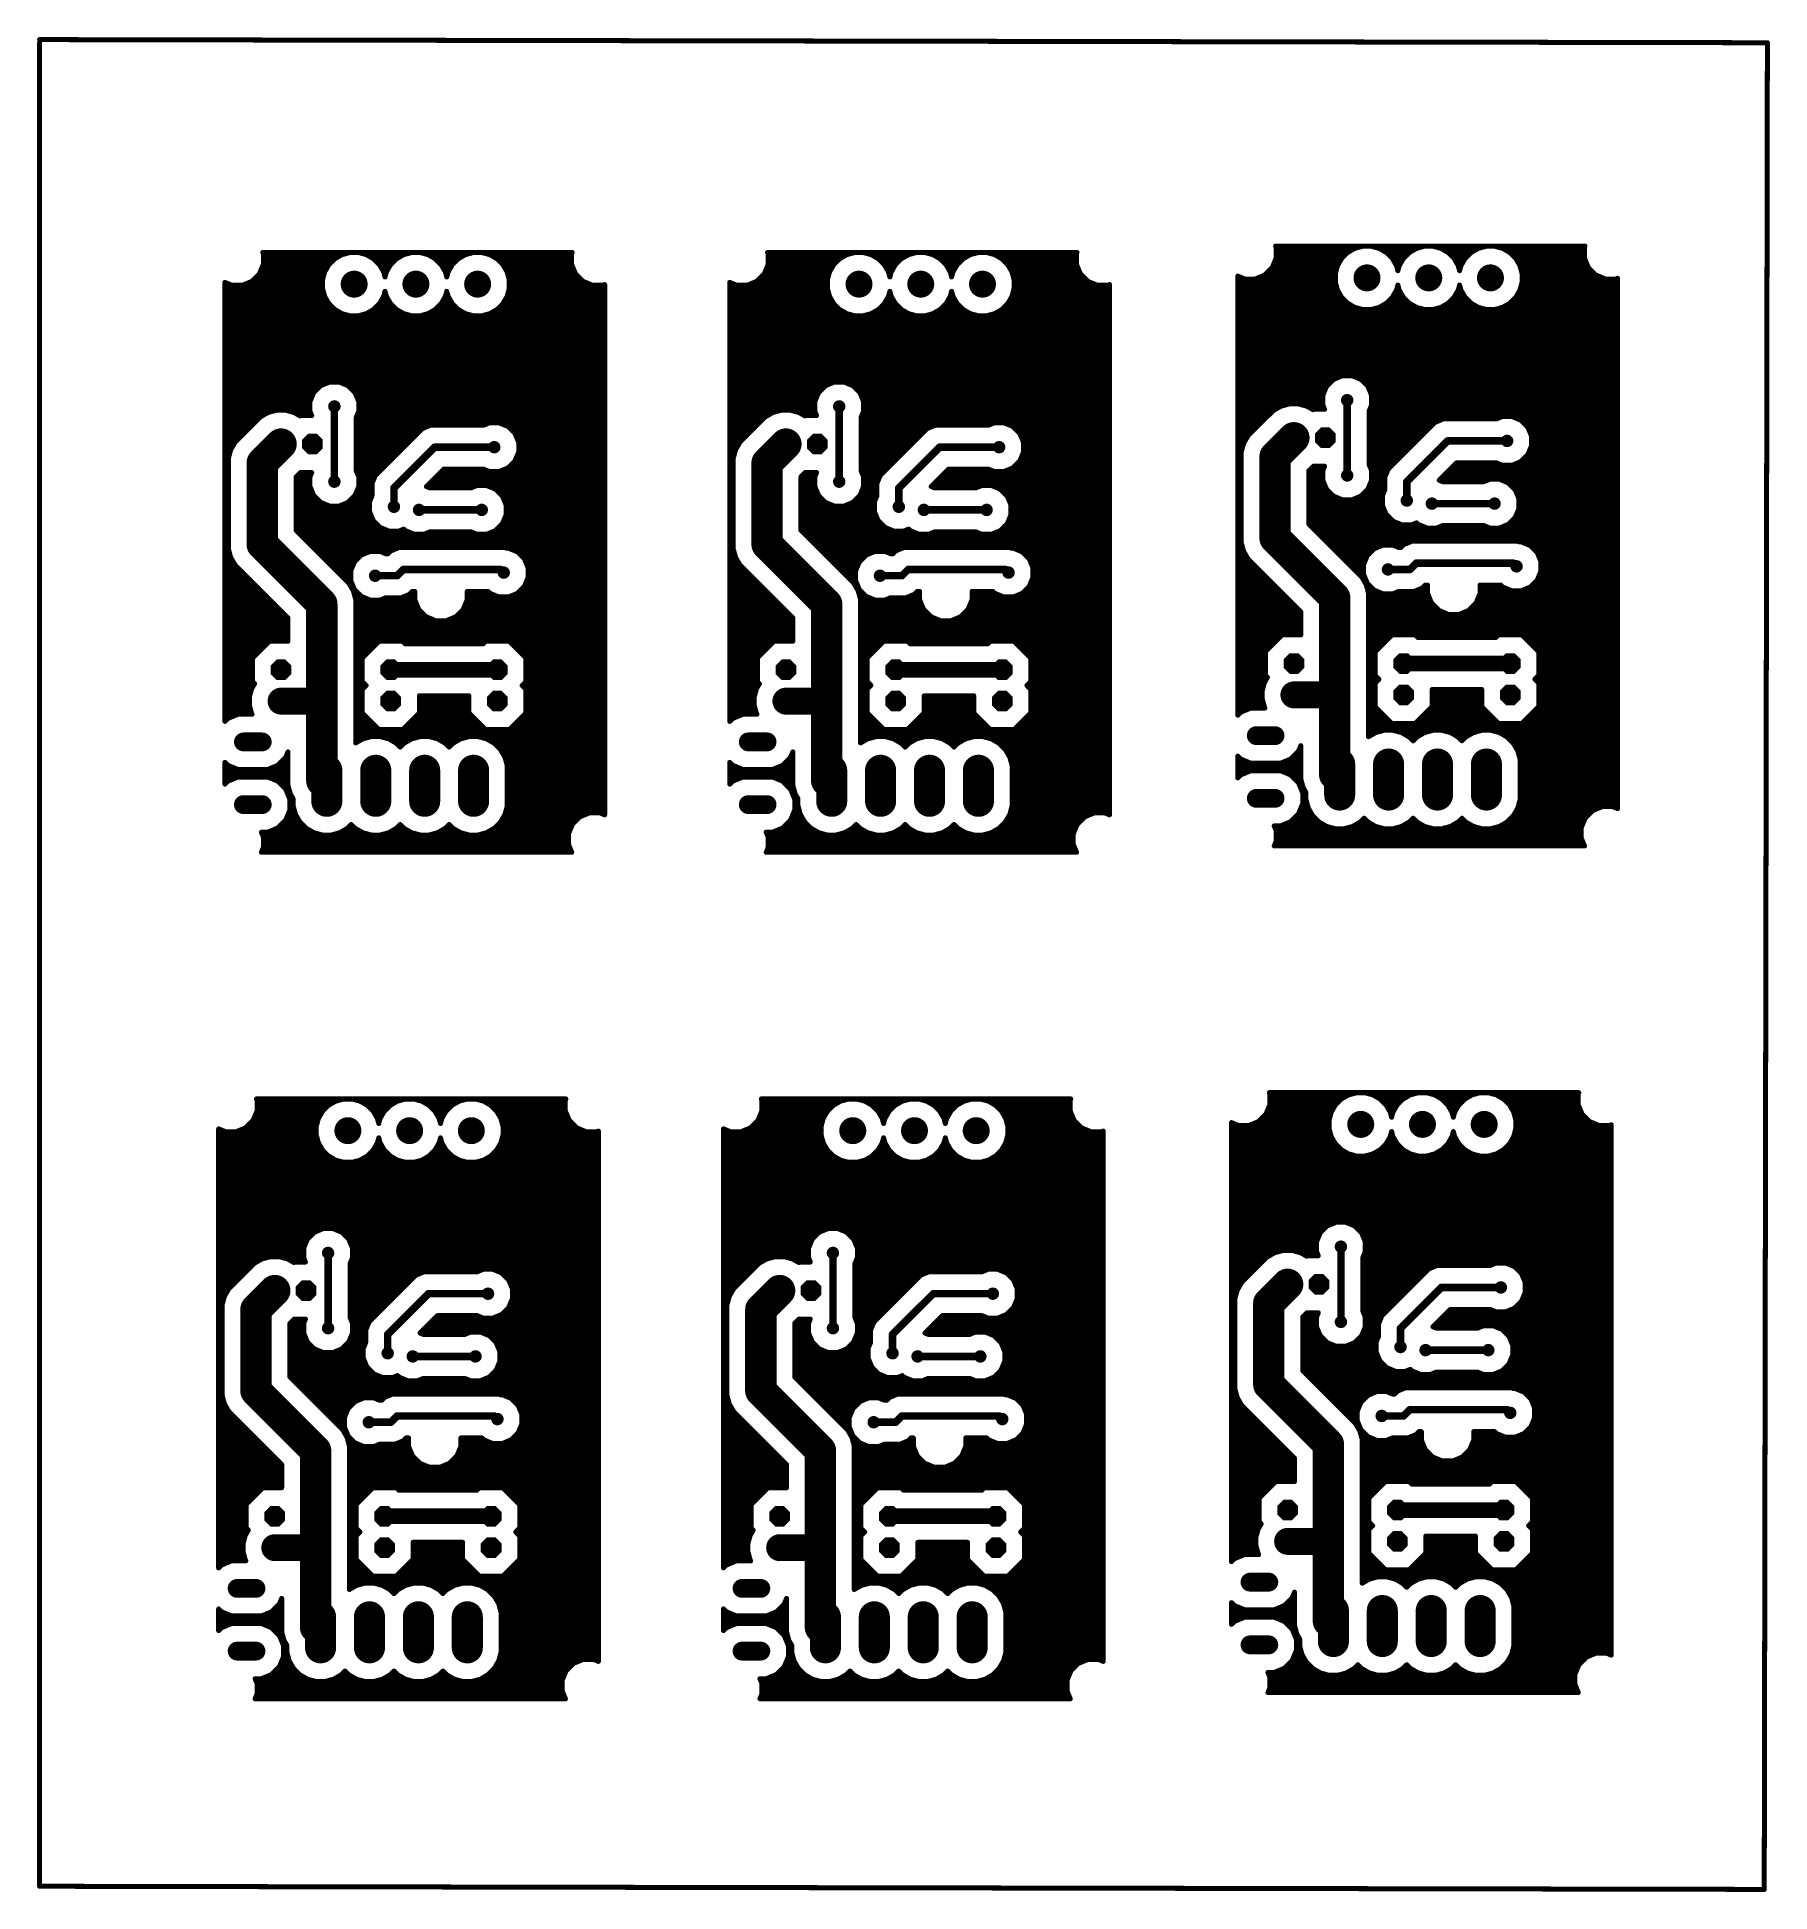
# Model space of a CAD drawing. Extents: x 0 to 141, y 0 to 150.
import ezdxf

# ---------------------------------------------------------------- set-up
doc = ezdxf.new("R2010")
doc.units = 0
for name, color, linetype in [('16', 175, 'CONTINUOUS'), ('17', 82, 'CONTINUOUS'), ('18', 82, 'CONTINUOUS'), ('47', 253, 'CONTINUOUS')]:
    doc.layers.add(name, color=color, linetype=linetype)

# ---------------------------------------------------------------- blocks, each defined once
blk = doc.blocks.new('OCTAGONP')
at = {"const_width": 0.5}
blk.add_lwpolyline([(-0.25, -0.1036), (-0.25, 0.1036), (-0.1036, 0.25), (0.1036, 0.25), (0.25, 0.1036), (0.25, -0.1036), (0.1036, -0.25), (-0.1036, -0.25), (-0.25, -0.1036), (-0.25, 0.1036)], dxfattribs=at)
blk = doc.blocks.new('LONGP100')
at = {"const_width": 1}
blk.add_lwpolyline([(-0.5, 0), (0.5, 0)], dxfattribs=at)
at = {"const_width": 0.5}
for points in [[(-0.5, 0.25, 1), (-0.5, -0.25)], [(0.5, -0.25, 1), (0.5, 0.25)]]:
    blk.add_lwpolyline(points, format="xyb", dxfattribs=at)
blk = doc.blocks.new('ROUNDP')
at = {"const_width": 0.5}
blk.add_lwpolyline([(0, -0.25, 1), (0, 0.25, 1), (0, -0.25)], format="xyb", dxfattribs=at)
blk = doc.blocks.new('ROUNDV')
at = {"const_width": 0.5}
blk.add_lwpolyline([(0, -0.25, 1), (0, 0.25, 1), (0, -0.25)], format="xyb", dxfattribs=at)

msp = doc.modelspace()

# ---------------------------------------------------------------- linework, layer by layer
at = {"layer": '16'}
for points, const_width in [([(18.6332, 132.7563), (18.585, 132.8728)], 0.4064), ([(18.585, 132.8728), (43.645, 132.8728)], 0.4064), ([(18.6332, 131.9117), (18.6332, 132.7563)], 0.4064), ([(18.6332, 132.4864), (24.6407, 132.4864)], 0.4064), ([(18.6332, 132.08), (24.138, 132.08)], 0.4064), ([(24.4128, 132.3548), (23.9352, 131.8772)], 0.4064), ([(24.9978, 132.6926), (24.4128, 132.3548)], 0.4064), ([(25.6503, 132.8674), (24.9978, 132.6926)], 0.4064), ([(26.3257, 132.8674), (25.6503, 132.8674)], 0.4064), ([(26.9782, 132.6926), (26.3257, 132.8674)], 0.4064), ([(27.5632, 132.3548), (26.9782, 132.6926)], 0.4064), ([(27.3353, 132.4864), (29.6407, 132.4864)], 0.4064), ([(28.0408, 131.8772), (27.5632, 132.3548)], 0.4064), ([(27.838, 132.08), (29.138, 132.08)], 0.4064), ([(29.4128, 132.3548), (28.9352, 131.8772)], 0.4064), ([(29.9978, 132.6926), (29.4128, 132.3548)], 0.4064), ([(30.6503, 132.8674), (29.9978, 132.6926)], 0.4064), ([(31.3257, 132.8674), (30.6503, 132.8674)], 0.4064), ([(31.9782, 132.6926), (31.3257, 132.8674)], 0.4064), ([(32.5632, 132.3548), (31.9782, 132.6926)], 0.4064), ([(32.3353, 132.4864), (34.6407, 132.4864)], 0.4064), ([(33.0408, 131.8772), (32.5632, 132.3548)], 0.4064), ([(32.838, 132.08), (34.138, 132.08)], 0.4064), ([(34.4128, 132.3548), (33.9352, 131.8772)], 0.4064), ([(34.9978, 132.6926), (34.4128, 132.3548)], 0.4064), ([(35.6503, 132.8674), (34.9978, 132.6926)], 0.4064), ([(36.3257, 132.8674), (35.6503, 132.8674)], 0.4064), ([(36.9782, 132.6926), (36.3257, 132.8674)], 0.4064), ([(37.5632, 132.3548), (36.9782, 132.6926)], 0.4064), ([(37.3353, 132.4864), (43.5968, 132.4864)], 0.4064), ([(38.0408, 131.8772), (37.5632, 132.3548)], 0.4064), ([(37.838, 132.08), (43.5968, 132.08)], 0.4064), ([(43.645, 132.8728), (43.5968, 132.7563)], 0.4064), ([(43.5968, 132.7563), (43.5968, 131.9117)], 0.4064), ([(59.5272, 132.7563), (59.479, 132.8728)], 0.4064), ([(59.479, 132.8728), (84.539, 132.8728)], 0.4064), ([(59.5272, 131.9117), (59.5272, 132.7563)], 0.4064), ([(59.5272, 132.4864), (65.5347, 132.4864)], 0.4064), ([(59.5272, 132.08), (65.032, 132.08)], 0.4064), ([(65.3068, 132.3548), (64.8292, 131.8772)], 0.4064), ([(65.8918, 132.6926), (65.3068, 132.3548)], 0.4064), ([(66.5443, 132.8674), (65.8918, 132.6926)], 0.4064), ([(67.2197, 132.8674), (66.5443, 132.8674)], 0.4064), ([(67.8722, 132.6926), (67.2197, 132.8674)], 0.4064), ([(68.4572, 132.3548), (67.8722, 132.6926)], 0.4064), ([(68.2293, 132.4864), (70.5347, 132.4864)], 0.4064), ([(68.9348, 131.8772), (68.4572, 132.3548)], 0.4064), ([(68.732, 132.08), (70.032, 132.08)], 0.4064), ([(70.3068, 132.3548), (69.8292, 131.8772)], 0.4064), ([(70.8918, 132.6926), (70.3068, 132.3548)], 0.4064), ([(71.5443, 132.8674), (70.8918, 132.6926)], 0.4064), ([(72.2197, 132.8674), (71.5443, 132.8674)], 0.4064), ([(72.8722, 132.6926), (72.2197, 132.8674)], 0.4064), ([(73.4572, 132.3548), (72.8722, 132.6926)], 0.4064), ([(73.2293, 132.4864), (75.5347, 132.4864)], 0.4064), ([(73.9348, 131.8772), (73.4572, 132.3548)], 0.4064), ([(73.732, 132.08), (75.032, 132.08)], 0.4064), ([(75.3068, 132.3548), (74.8292, 131.8772)], 0.4064), ([(75.8918, 132.6926), (75.3068, 132.3548)], 0.4064), ([(76.5443, 132.8674), (75.8918, 132.6926)], 0.4064), ([(77.2197, 132.8674), (76.5443, 132.8674)], 0.4064), ([(77.8722, 132.6926), (77.2197, 132.8674)], 0.4064), ([(78.4572, 132.3548), (77.8722, 132.6926)], 0.4064), ([(78.2293, 132.4864), (84.4908, 132.4864)], 0.4064), ([(78.9348, 131.8772), (78.4572, 132.3548)], 0.4064), ([(78.732, 132.08), (84.4908, 132.08)], 0.4064), ([(84.539, 132.8728), (84.4908, 132.7563)], 0.4064), ([(84.4908, 132.7563), (84.4908, 131.9117)], 0.4064), ([(100.352, 131.6393), (100.6752, 132.4197)], 0.4064), ([(100.5345, 132.08), (105.801, 132.08)], 0.4064), ([(100.6752, 133.2643), (100.627, 133.3808)], 0.4064), ([(100.627, 133.3808), (125.687, 133.3808)], 0.4064), ([(100.6608, 133.2992), (107.4079, 133.2992)], 0.4064), ([(100.6752, 132.4197), (100.6752, 133.2643)], 0.4064), ([(100.6752, 132.8928), (106.5067, 132.8928)], 0.4064), ([(100.6752, 132.4864), (106.0784, 132.4864)], 0.4064), ([(105.9772, 132.3852), (105.6394, 131.8002)], 0.4064), ([(106.4548, 132.8628), (105.9772, 132.3852)], 0.4064), ([(107.0398, 133.2006), (106.4548, 132.8628)], 0.4064), ([(107.6923, 133.3754), (107.0398, 133.2006)], 0.4064), ([(108.3677, 133.3754), (107.6923, 133.3754)], 0.4064), ([(109.0202, 133.2006), (108.3677, 133.3754)], 0.4064), ([(108.6521, 133.2992), (112.4079, 133.2992)], 0.4064), ([(109.6052, 132.8628), (109.0202, 133.2006)], 0.4064), ([(109.5533, 132.8928), (111.5067, 132.8928)], 0.4064), ([(110.0828, 132.3852), (109.6052, 132.8628)], 0.4064), ([(109.9816, 132.4864), (111.0784, 132.4864)], 0.4064), ([(110.4206, 131.8002), (110.0828, 132.3852)], 0.4064), ([(110.259, 132.08), (110.801, 132.08)], 0.4064), ([(110.9772, 132.3852), (110.6394, 131.8002)], 0.4064), ([(111.4548, 132.8628), (110.9772, 132.3852)], 0.4064), ([(112.0398, 133.2006), (111.4548, 132.8628)], 0.4064), ([(112.6923, 133.3754), (112.0398, 133.2006)], 0.4064), ([(113.3677, 133.3754), (112.6923, 133.3754)], 0.4064), ([(114.0202, 133.2006), (113.3677, 133.3754)], 0.4064), ([(113.6521, 133.2992), (117.4079, 133.2992)], 0.4064), ([(114.6052, 132.8628), (114.0202, 133.2006)], 0.4064), ([(114.5533, 132.8928), (116.5067, 132.8928)], 0.4064), ([(115.0828, 132.3852), (114.6052, 132.8628)], 0.4064), ([(114.9816, 132.4864), (116.0784, 132.4864)], 0.4064), ([(115.4206, 131.8002), (115.0828, 132.3852)], 0.4064), ([(115.259, 132.08), (115.801, 132.08)], 0.4064), ([(115.9772, 132.3852), (115.6394, 131.8002)], 0.4064), ([(116.4548, 132.8628), (115.9772, 132.3852)], 0.4064), ([(117.0398, 133.2006), (116.4548, 132.8628)], 0.4064), ([(117.6923, 133.3754), (117.0398, 133.2006)], 0.4064), ([(118.3677, 133.3754), (117.6923, 133.3754)], 0.4064), ([(119.0202, 133.2006), (118.3677, 133.3754)], 0.4064), ([(118.6521, 133.2992), (125.6532, 133.2992)], 0.4064), ([(119.6052, 132.8628), (119.0202, 133.2006)], 0.4064), ([(119.5533, 132.8928), (125.6388, 132.8928)], 0.4064), ([(120.0828, 132.3852), (119.6052, 132.8628)], 0.4064), ([(119.9816, 132.4864), (125.6388, 132.4864)], 0.4064), ([(120.4206, 131.8002), (120.0828, 132.3852)], 0.4064), ([(120.259, 132.08), (125.7795, 132.08)], 0.4064), ([(125.687, 133.3808), (125.6388, 133.2643)], 0.4064), ([(125.6388, 133.2643), (125.6388, 132.4197)], 0.4064), ([(125.6388, 132.4197), (125.962, 131.6393)], 0.4064), ([(16.9323, 130.2108), (17.7127, 130.534)], 0.4064), ([(17.7127, 130.534), (18.31, 131.1313)], 0.4064), ([(18.0395, 130.8608), (23.4818, 130.8608)], 0.4064), ([(18.31, 131.1313), (18.6332, 131.9117)], 0.4064), ([(18.3662, 131.2672), (23.5907, 131.2672)], 0.4064), ([(18.5346, 131.6736), (23.8176, 131.6736)], 0.4064), ([(23.5974, 131.2922), (23.4226, 130.6397)], 0.4064), ([(23.4226, 130.6397), (23.4226, 129.9643)], 0.4064), ([(23.9352, 131.8772), (23.5974, 131.2922)], 0.4064), ([(28.3786, 131.2922), (28.0408, 131.8772)], 0.4064), ([(28.1584, 131.6736), (28.8176, 131.6736)], 0.4064), ([(28.488, 130.8838), (28.3786, 131.2922)], 0.4064), ([(28.3853, 131.2672), (28.5907, 131.2672)], 0.4064), ([(28.5974, 131.2922), (28.488, 130.8838)], 0.4064), ([(28.9352, 131.8772), (28.5974, 131.2922)], 0.4064), ([(33.3786, 131.2922), (33.0408, 131.8772)], 0.4064), ([(33.1584, 131.6736), (33.8176, 131.6736)], 0.4064), ([(33.488, 130.8838), (33.3786, 131.2922)], 0.4064), ([(33.3853, 131.2672), (33.5907, 131.2672)], 0.4064), ([(33.5974, 131.2922), (33.488, 130.8838)], 0.4064), ([(33.9352, 131.8772), (33.5974, 131.2922)], 0.4064), ([(38.3786, 131.2922), (38.0408, 131.8772)], 0.4064), ([(38.1584, 131.6736), (43.6954, 131.6736)], 0.4064), ([(38.5534, 130.6397), (38.3786, 131.2922)], 0.4064), ([(38.3853, 131.2672), (43.8637, 131.2672)], 0.4064), ([(38.4942, 130.8608), (44.1905, 130.8608)], 0.4064), ([(38.5534, 129.9643), (38.5534, 130.6397)], 0.4064), ([(43.5968, 131.9117), (43.92, 131.1313)], 0.4064), ([(43.92, 131.1313), (44.5173, 130.534)], 0.4064), ([(44.5173, 130.534), (45.2977, 130.2108)], 0.4064), ([(57.8263, 130.2108), (58.6067, 130.534)], 0.4064), ([(58.6067, 130.534), (59.204, 131.1313)], 0.4064), ([(58.9335, 130.8608), (64.3758, 130.8608)], 0.4064), ([(59.204, 131.1313), (59.5272, 131.9117)], 0.4064), ([(59.2602, 131.2672), (64.4847, 131.2672)], 0.4064), ([(59.4286, 131.6736), (64.7116, 131.6736)], 0.4064), ([(64.4914, 131.2922), (64.3166, 130.6397)], 0.4064), ([(64.3166, 130.6397), (64.3166, 129.9643)], 0.4064), ([(64.8292, 131.8772), (64.4914, 131.2922)], 0.4064), ([(69.2726, 131.2922), (68.9348, 131.8772)], 0.4064), ([(69.0524, 131.6736), (69.7116, 131.6736)], 0.4064), ([(69.382, 130.8838), (69.2726, 131.2922)], 0.4064), ([(69.2793, 131.2672), (69.4847, 131.2672)], 0.4064), ([(69.4914, 131.2922), (69.382, 130.8838)], 0.4064), ([(69.8292, 131.8772), (69.4914, 131.2922)], 0.4064), ([(74.2726, 131.2922), (73.9348, 131.8772)], 0.4064), ([(74.0524, 131.6736), (74.7116, 131.6736)], 0.4064), ([(74.382, 130.8838), (74.2726, 131.2922)], 0.4064), ([(74.2793, 131.2672), (74.4847, 131.2672)], 0.4064), ([(74.4914, 131.2922), (74.382, 130.8838)], 0.4064), ([(74.8292, 131.8772), (74.4914, 131.2922)], 0.4064), ([(79.2726, 131.2922), (78.9348, 131.8772)], 0.4064), ([(79.0524, 131.6736), (84.5894, 131.6736)], 0.4064), ([(79.4474, 130.6397), (79.2726, 131.2922)], 0.4064), ([(79.2793, 131.2672), (84.7577, 131.2672)], 0.4064), ([(79.3882, 130.8608), (85.0845, 130.8608)], 0.4064), ([(79.4474, 129.9643), (79.4474, 130.6397)], 0.4064), ([(84.4908, 131.9117), (84.814, 131.1313)], 0.4064), ([(84.814, 131.1313), (85.4113, 130.534)], 0.4064), ([(85.4113, 130.534), (86.1917, 130.2108)], 0.4064), ([(97.5612, 95.3882), (97.5612, 130.9543)], 0.4064), ([(97.5612, 130.9543), (98.1297, 130.7188)], 0.4064), ([(97.5612, 130.8608), (97.7868, 130.8608)], 0.4064), ([(98.1297, 130.7188), (98.9743, 130.7188)], 0.4064), ([(98.9743, 130.7188), (99.7547, 131.042)], 0.4064), ([(99.3171, 130.8608), (105.4646, 130.8608)], 0.4064), ([(99.7547, 131.042), (100.352, 131.6393)], 0.4064), ([(99.9799, 131.2672), (105.4966, 131.2672)], 0.4064), ([(100.3662, 131.6736), (105.6055, 131.6736)], 0.4064), ([(105.6394, 131.8002), (105.4646, 131.1477)], 0.4064), ([(105.4646, 131.1477), (105.4646, 130.4723)], 0.4064), ([(110.53, 131.3918), (110.4206, 131.8002)], 0.4064), ([(110.4545, 131.6736), (110.6055, 131.6736)], 0.4064), ([(110.6394, 131.8002), (110.53, 131.3918)], 0.4064), ([(115.53, 131.3918), (115.4206, 131.8002)], 0.4064), ([(115.4545, 131.6736), (115.6055, 131.6736)], 0.4064), ([(115.6394, 131.8002), (115.53, 131.3918)], 0.4064), ([(120.5954, 131.1477), (120.4206, 131.8002)], 0.4064), ([(120.4545, 131.6736), (125.9478, 131.6736)], 0.4064), ([(120.5634, 131.2672), (126.3341, 131.2672)], 0.4064), ([(120.5954, 130.4723), (120.5954, 131.1477)], 0.4064), ([(120.5954, 130.8608), (126.9968, 130.8608)], 0.4064), ([(125.962, 131.6393), (126.5593, 131.042)], 0.4064), ([(126.5593, 131.042), (127.3397, 130.7188)], 0.4064), ([(127.3397, 130.7188), (128.1843, 130.7188)], 0.4064), ([(128.1843, 130.7188), (128.3208, 130.7753)], 0.4064), ([(128.3208, 130.7753), (128.3208, 87.8135)], 0.4064), ([(15.5192, 94.8802), (15.5192, 130.4463)], 0.4064), ([(15.5192, 130.4463), (16.0877, 130.2108)], 0.4064), ([(15.5192, 130.048), (23.4226, 130.048)], 0.4064), ([(15.5192, 129.6416), (23.5091, 129.6416)], 0.4064), ([(15.5192, 129.2352), (23.6416, 129.2352)], 0.4064), ([(16.0877, 130.2108), (16.9323, 130.2108)], 0.4064), ([(17.5204, 130.4544), (23.4226, 130.4544)], 0.4064), ([(23.4226, 129.9643), (23.5974, 129.3118)], 0.4064), ([(23.5974, 129.3118), (23.9352, 128.7268)], 0.4064), ([(28.0408, 128.7268), (28.3786, 129.3118)], 0.4064), ([(28.3343, 129.2352), (28.6416, 129.2352)], 0.4064), ([(28.3786, 129.3118), (28.488, 129.7202)], 0.4064), ([(28.4669, 129.6416), (28.5091, 129.6416)], 0.4064), ([(28.488, 129.7202), (28.5974, 129.3118)], 0.4064), ([(28.5974, 129.3118), (28.9352, 128.7268)], 0.4064), ([(33.0408, 128.7268), (33.3786, 129.3118)], 0.4064), ([(33.3343, 129.2352), (33.6416, 129.2352)], 0.4064), ([(33.3786, 129.3118), (33.488, 129.7202)], 0.4064), ([(33.4669, 129.6416), (33.5091, 129.6416)], 0.4064), ([(33.488, 129.7202), (33.5974, 129.3118)], 0.4064), ([(33.5974, 129.3118), (33.9352, 128.7268)], 0.4064), ([(38.0408, 128.7268), (38.3786, 129.3118)], 0.4064), ([(38.3343, 129.2352), (46.2788, 129.2352)], 0.4064), ([(38.3786, 129.3118), (38.5534, 129.9643)], 0.4064), ([(38.4669, 129.6416), (46.2788, 129.6416)], 0.4064), ([(38.5534, 130.4544), (44.7096, 130.4544)], 0.4064), ([(38.5534, 130.048), (46.2788, 130.048)], 0.4064), ([(45.2977, 130.2108), (46.1423, 130.2108)], 0.4064), ([(46.1423, 130.2108), (46.2788, 130.2673)], 0.4064), ([(46.2788, 130.2673), (46.2788, 87.3055)], 0.4064), ([(56.4132, 94.8802), (56.4132, 130.4463)], 0.4064), ([(56.4132, 130.4463), (56.9817, 130.2108)], 0.4064), ([(56.4132, 130.048), (64.3166, 130.048)], 0.4064), ([(56.4132, 129.6416), (64.4031, 129.6416)], 0.4064), ([(56.4132, 129.2352), (64.5356, 129.2352)], 0.4064), ([(56.9817, 130.2108), (57.8263, 130.2108)], 0.4064), ([(58.4144, 130.4544), (64.3166, 130.4544)], 0.4064), ([(64.3166, 129.9643), (64.4914, 129.3118)], 0.4064), ([(64.4914, 129.3118), (64.8292, 128.7268)], 0.4064), ([(68.9348, 128.7268), (69.2726, 129.3118)], 0.4064), ([(69.2283, 129.2352), (69.5356, 129.2352)], 0.4064), ([(69.2726, 129.3118), (69.382, 129.7202)], 0.4064), ([(69.3609, 129.6416), (69.4031, 129.6416)], 0.4064), ([(69.382, 129.7202), (69.4914, 129.3118)], 0.4064), ([(69.4914, 129.3118), (69.8292, 128.7268)], 0.4064), ([(73.9348, 128.7268), (74.2726, 129.3118)], 0.4064), ([(74.2283, 129.2352), (74.5356, 129.2352)], 0.4064), ([(74.2726, 129.3118), (74.382, 129.7202)], 0.4064), ([(74.3609, 129.6416), (74.4031, 129.6416)], 0.4064), ([(74.382, 129.7202), (74.4914, 129.3118)], 0.4064), ([(74.4914, 129.3118), (74.8292, 128.7268)], 0.4064), ([(78.9348, 128.7268), (79.2726, 129.3118)], 0.4064), ([(79.2283, 129.2352), (87.1728, 129.2352)], 0.4064), ([(79.2726, 129.3118), (79.4474, 129.9643)], 0.4064), ([(79.3609, 129.6416), (87.1728, 129.6416)], 0.4064), ([(79.4474, 130.4544), (85.6036, 130.4544)], 0.4064), ([(79.4474, 130.048), (87.1728, 130.048)], 0.4064), ([(86.1917, 130.2108), (87.0363, 130.2108)], 0.4064), ([(87.0363, 130.2108), (87.1728, 130.2673)], 0.4064), ([(87.1728, 130.2673), (87.1728, 87.3055)], 0.4064), ([(97.5612, 130.4544), (105.4694, 130.4544)], 0.4064), ([(97.5612, 130.048), (105.5783, 130.048)], 0.4064), ([(97.5612, 129.6416), (105.7423, 129.6416)], 0.4064), ([(97.5612, 129.2352), (105.9769, 129.2352)], 0.4064), ([(105.4646, 130.4723), (105.6394, 129.8198)], 0.4064), ([(105.6394, 129.8198), (105.9772, 129.2348)], 0.4064), ([(105.9772, 129.2348), (106.4548, 128.7572)], 0.4064), ([(109.6052, 128.7572), (110.0828, 129.2348)], 0.4064), ([(110.0828, 129.2348), (110.4206, 129.8198)], 0.4064), ([(110.0831, 129.2352), (110.9769, 129.2352)], 0.4064), ([(110.3177, 129.6416), (110.7423, 129.6416)], 0.4064), ([(110.4206, 129.8198), (110.53, 130.2282)], 0.4064), ([(110.4817, 130.048), (110.5783, 130.048)], 0.4064), ([(110.53, 130.2282), (110.6394, 129.8198)], 0.4064), ([(110.6394, 129.8198), (110.9772, 129.2348)], 0.4064), ([(110.9772, 129.2348), (111.4548, 128.7572)], 0.4064), ([(114.6052, 128.7572), (115.0828, 129.2348)], 0.4064), ([(115.0828, 129.2348), (115.4206, 129.8198)], 0.4064), ([(115.0831, 129.2352), (115.9769, 129.2352)], 0.4064), ([(115.3177, 129.6416), (115.7423, 129.6416)], 0.4064), ([(115.4206, 129.8198), (115.53, 130.2282)], 0.4064), ([(115.4817, 130.048), (115.5783, 130.048)], 0.4064), ([(115.53, 130.2282), (115.6394, 129.8198)], 0.4064), ([(115.6394, 129.8198), (115.9772, 129.2348)], 0.4064), ([(115.9772, 129.2348), (116.4548, 128.7572)], 0.4064), ([(119.6052, 128.7572), (120.0828, 129.2348)], 0.4064), ([(120.0828, 129.2348), (120.4206, 129.8198)], 0.4064), ([(120.0831, 129.2352), (128.3208, 129.2352)], 0.4064), ([(120.3177, 129.6416), (128.3208, 129.6416)], 0.4064), ([(120.4206, 129.8198), (120.5954, 130.4723)], 0.4064), ([(120.4817, 130.048), (128.3208, 130.048)], 0.4064), ([(120.5906, 130.4544), (128.3208, 130.4544)], 0.4064), ([(15.5192, 128.8288), (23.8763, 128.8288)], 0.4064), ([(15.5192, 128.4224), (24.2396, 128.4224)], 0.4064), ([(15.5192, 128.016), (24.8167, 128.016)], 0.4064), ([(15.5192, 127.6096), (46.2788, 127.6096)], 0.4064), ([(23.9352, 128.7268), (24.4128, 128.2492)], 0.4064), ([(24.4128, 128.2492), (24.9978, 127.9114)], 0.4064), ([(24.9978, 127.9114), (25.6503, 127.7366)], 0.4064), ([(25.6503, 127.7366), (26.3257, 127.7366)], 0.4064), ([(26.3257, 127.7366), (26.9782, 127.9114)], 0.4064), ([(26.9782, 127.9114), (27.5632, 128.2492)], 0.4064), ([(27.1593, 128.016), (29.8167, 128.016)], 0.4064), ([(27.5632, 128.2492), (28.0408, 128.7268)], 0.4064), ([(27.7364, 128.4224), (29.2396, 128.4224)], 0.4064), ([(28.0997, 128.8288), (28.8763, 128.8288)], 0.4064), ([(28.9352, 128.7268), (29.4128, 128.2492)], 0.4064), ([(29.4128, 128.2492), (29.9978, 127.9114)], 0.4064), ([(29.9978, 127.9114), (30.6503, 127.7366)], 0.4064), ([(30.6503, 127.7366), (31.3257, 127.7366)], 0.4064), ([(31.3257, 127.7366), (31.9782, 127.9114)], 0.4064), ([(31.9782, 127.9114), (32.5632, 128.2492)], 0.4064), ([(32.1593, 128.016), (34.8167, 128.016)], 0.4064), ([(32.5632, 128.2492), (33.0408, 128.7268)], 0.4064), ([(32.7364, 128.4224), (34.2396, 128.4224)], 0.4064), ([(33.0997, 128.8288), (33.8763, 128.8288)], 0.4064), ([(33.9352, 128.7268), (34.4128, 128.2492)], 0.4064), ([(34.4128, 128.2492), (34.9978, 127.9114)], 0.4064), ([(34.9978, 127.9114), (35.6503, 127.7366)], 0.4064), ([(35.6503, 127.7366), (36.3257, 127.7366)], 0.4064), ([(36.3257, 127.7366), (36.9782, 127.9114)], 0.4064), ([(36.9782, 127.9114), (37.5632, 128.2492)], 0.4064), ([(37.1593, 128.016), (46.2788, 128.016)], 0.4064), ([(37.5632, 128.2492), (38.0408, 128.7268)], 0.4064), ([(37.7364, 128.4224), (46.2788, 128.4224)], 0.4064), ([(38.0997, 128.8288), (46.2788, 128.8288)], 0.4064), ([(56.4132, 128.8288), (64.7703, 128.8288)], 0.4064), ([(56.4132, 128.4224), (65.1336, 128.4224)], 0.4064), ([(56.4132, 128.016), (65.7107, 128.016)], 0.4064), ([(56.4132, 127.6096), (87.1728, 127.6096)], 0.4064), ([(64.8292, 128.7268), (65.3068, 128.2492)], 0.4064), ([(65.3068, 128.2492), (65.8918, 127.9114)], 0.4064), ([(65.8918, 127.9114), (66.5443, 127.7366)], 0.4064), ([(66.5443, 127.7366), (67.2197, 127.7366)], 0.4064), ([(67.2197, 127.7366), (67.8722, 127.9114)], 0.4064), ([(67.8722, 127.9114), (68.4572, 128.2492)], 0.4064), ([(68.0533, 128.016), (70.7107, 128.016)], 0.4064), ([(68.4572, 128.2492), (68.9348, 128.7268)], 0.4064), ([(68.6304, 128.4224), (70.1336, 128.4224)], 0.4064), ([(68.9937, 128.8288), (69.7703, 128.8288)], 0.4064), ([(69.8292, 128.7268), (70.3068, 128.2492)], 0.4064), ([(70.3068, 128.2492), (70.8918, 127.9114)], 0.4064), ([(70.8918, 127.9114), (71.5443, 127.7366)], 0.4064), ([(71.5443, 127.7366), (72.2197, 127.7366)], 0.4064), ([(72.2197, 127.7366), (72.8722, 127.9114)], 0.4064), ([(72.8722, 127.9114), (73.4572, 128.2492)], 0.4064), ([(73.0533, 128.016), (75.7107, 128.016)], 0.4064), ([(73.4572, 128.2492), (73.9348, 128.7268)], 0.4064), ([(73.6304, 128.4224), (75.1336, 128.4224)], 0.4064), ([(73.9937, 128.8288), (74.7703, 128.8288)], 0.4064), ([(74.8292, 128.7268), (75.3068, 128.2492)], 0.4064), ([(75.3068, 128.2492), (75.8918, 127.9114)], 0.4064), ([(75.8918, 127.9114), (76.5443, 127.7366)], 0.4064), ([(76.5443, 127.7366), (77.2197, 127.7366)], 0.4064), ([(77.2197, 127.7366), (77.8722, 127.9114)], 0.4064), ([(77.8722, 127.9114), (78.4572, 128.2492)], 0.4064), ([(78.0533, 128.016), (87.1728, 128.016)], 0.4064), ([(78.4572, 128.2492), (78.9348, 128.7268)], 0.4064), ([(78.6304, 128.4224), (87.1728, 128.4224)], 0.4064), ([(78.9937, 128.8288), (87.1728, 128.8288)], 0.4064), ([(97.5612, 128.8288), (106.3832, 128.8288)], 0.4064), ([(97.5612, 128.4224), (107.0346, 128.4224)], 0.4064), ([(97.5612, 128.016), (128.3208, 128.016)], 0.4064), ([(97.5612, 127.6096), (128.3208, 127.6096)], 0.4064), ([(106.4548, 128.7572), (107.0398, 128.4194)], 0.4064), ([(107.0398, 128.4194), (107.6923, 128.2446)], 0.4064), ([(107.6923, 128.2446), (108.3677, 128.2446)], 0.4064), ([(108.3677, 128.2446), (109.0202, 128.4194)], 0.4064), ([(109.0202, 128.4194), (109.6052, 128.7572)], 0.4064), ([(109.0254, 128.4224), (112.0346, 128.4224)], 0.4064), ([(109.6768, 128.8288), (111.3832, 128.8288)], 0.4064), ([(111.4548, 128.7572), (112.0398, 128.4194)], 0.4064), ([(112.0398, 128.4194), (112.6923, 128.2446)], 0.4064), ([(112.6923, 128.2446), (113.3677, 128.2446)], 0.4064), ([(113.3677, 128.2446), (114.0202, 128.4194)], 0.4064), ([(114.0202, 128.4194), (114.6052, 128.7572)], 0.4064), ([(114.0254, 128.4224), (117.0346, 128.4224)], 0.4064), ([(114.6768, 128.8288), (116.3832, 128.8288)], 0.4064), ([(116.4548, 128.7572), (117.0398, 128.4194)], 0.4064), ([(117.0398, 128.4194), (117.6923, 128.2446)], 0.4064), ([(117.6923, 128.2446), (118.3677, 128.2446)], 0.4064), ([(118.3677, 128.2446), (119.0202, 128.4194)], 0.4064), ([(119.0202, 128.4194), (119.6052, 128.7572)], 0.4064), ([(119.0254, 128.4224), (128.3208, 128.4224)], 0.4064), ([(119.6768, 128.8288), (128.3208, 128.8288)], 0.4064), ([(15.5192, 127.2032), (46.2788, 127.2032)], 0.4064), ([(15.5192, 126.7968), (46.2788, 126.7968)], 0.4064), ([(15.5192, 126.3904), (46.2788, 126.3904)], 0.4064), ([(56.4132, 127.2032), (87.1728, 127.2032)], 0.4064), ([(56.4132, 126.7968), (87.1728, 126.7968)], 0.4064), ([(56.4132, 126.3904), (87.1728, 126.3904)], 0.4064), ([(97.5612, 127.2032), (128.3208, 127.2032)], 0.4064), ([(97.5612, 126.7968), (128.3208, 126.7968)], 0.4064), ([(97.5612, 126.3904), (128.3208, 126.3904)], 0.4064), ([(15.5192, 125.984), (46.2788, 125.984)], 0.4064), ([(15.5192, 125.5776), (46.2788, 125.5776)], 0.4064), ([(15.5192, 125.1712), (46.2788, 125.1712)], 0.4064), ([(15.5192, 124.7648), (46.2788, 124.7648)], 0.4064), ([(56.4132, 125.984), (87.1728, 125.984)], 0.4064), ([(56.4132, 125.5776), (87.1728, 125.5776)], 0.4064), ([(56.4132, 125.1712), (87.1728, 125.1712)], 0.4064), ([(56.4132, 124.7648), (87.1728, 124.7648)], 0.4064), ([(97.5612, 125.984), (128.3208, 125.984)], 0.4064), ([(97.5612, 125.5776), (128.3208, 125.5776)], 0.4064), ([(97.5612, 125.1712), (128.3208, 125.1712)], 0.4064), ([(97.5612, 124.7648), (128.3208, 124.7648)], 0.4064), ([(15.5192, 124.3584), (46.2788, 124.3584)], 0.4064), ([(15.5192, 123.952), (46.2788, 123.952)], 0.4064), ([(15.5192, 123.5456), (46.2788, 123.5456)], 0.4064), ([(15.5192, 123.1392), (46.2788, 123.1392)], 0.4064), ([(56.4132, 124.3584), (87.1728, 124.3584)], 0.4064), ([(56.4132, 123.952), (87.1728, 123.952)], 0.4064), ([(56.4132, 123.5456), (87.1728, 123.5456)], 0.4064), ([(56.4132, 123.1392), (87.1728, 123.1392)], 0.4064), ([(97.5612, 124.3584), (128.3208, 124.3584)], 0.4064), ([(97.5612, 123.952), (128.3208, 123.952)], 0.4064), ([(97.5612, 123.5456), (128.3208, 123.5456)], 0.4064), ([(97.5612, 123.1392), (128.3208, 123.1392)], 0.4064), ([(15.5192, 122.7328), (46.2788, 122.7328)], 0.4064), ([(15.5192, 122.3264), (23.8798, 122.3264)], 0.4064), ([(15.5192, 121.92), (23.113, 121.92)], 0.4064), ([(15.5192, 121.5136), (22.7077, 121.5136)], 0.4064), ([(22.7085, 121.5155), (22.4076, 120.7891)], 0.4064), ([(23.2645, 122.0715), (22.7085, 121.5155)], 0.4064), ([(23.9909, 122.3724), (23.2645, 122.0715)], 0.4064), ([(24.7771, 122.3724), (23.9909, 122.3724)], 0.4064), ([(25.5035, 122.0715), (24.7771, 122.3724)], 0.4064), ([(24.8882, 122.3264), (46.2788, 122.3264)], 0.4064), ([(26.0595, 121.5155), (25.5035, 122.0715)], 0.4064), ([(25.655, 121.92), (46.2788, 121.92)], 0.4064), ([(26.3604, 120.7891), (26.0595, 121.5155)], 0.4064), ([(26.0603, 121.5136), (46.2788, 121.5136)], 0.4064), ([(56.4132, 122.7328), (87.1728, 122.7328)], 0.4064), ([(56.4132, 122.3264), (64.7738, 122.3264)], 0.4064), ([(56.4132, 121.92), (64.007, 121.92)], 0.4064), ([(56.4132, 121.5136), (63.6017, 121.5136)], 0.4064), ([(63.6025, 121.5155), (63.3016, 120.7891)], 0.4064), ([(64.1585, 122.0715), (63.6025, 121.5155)], 0.4064), ([(64.8849, 122.3724), (64.1585, 122.0715)], 0.4064), ([(65.6711, 122.3724), (64.8849, 122.3724)], 0.4064), ([(66.3975, 122.0715), (65.6711, 122.3724)], 0.4064), ([(65.7822, 122.3264), (87.1728, 122.3264)], 0.4064), ([(66.9535, 121.5155), (66.3975, 122.0715)], 0.4064), ([(66.549, 121.92), (87.1728, 121.92)], 0.4064), ([(67.2544, 120.7891), (66.9535, 121.5155)], 0.4064), ([(66.9543, 121.5136), (87.1728, 121.5136)], 0.4064), ([(97.5612, 122.7328), (105.6765, 122.7328)], 0.4064), ([(97.5612, 122.3264), (105.0534, 122.3264)], 0.4064), ([(97.5612, 121.92), (104.7076, 121.92)], 0.4064), ([(97.5612, 121.5136), (104.5393, 121.5136)], 0.4064), ([(104.7505, 122.0235), (104.4496, 121.2971)], 0.4064), ([(105.3065, 122.5795), (104.7505, 122.0235)], 0.4064), ([(106.0329, 122.8804), (105.3065, 122.5795)], 0.4064), ([(106.8191, 122.8804), (106.0329, 122.8804)], 0.4064), ([(107.5455, 122.5795), (106.8191, 122.8804)], 0.4064), ([(107.1755, 122.7328), (128.3208, 122.7328)], 0.4064), ([(108.1015, 122.0235), (107.5455, 122.5795)], 0.4064), ([(107.7986, 122.3264), (128.3208, 122.3264)], 0.4064), ([(108.4024, 121.2971), (108.1015, 122.0235)], 0.4064), ([(108.1444, 121.92), (128.3208, 121.92)], 0.4064), ([(108.3127, 121.5136), (128.3208, 121.5136)], 0.4064), ([(15.5192, 121.1072), (22.5394, 121.1072)], 0.4064), ([(15.5192, 120.7008), (22.4076, 120.7008)], 0.4064), ([(15.5192, 120.2944), (22.4076, 120.2944)], 0.4064), ([(19.7048, 120.0912), (19.0072, 119.9043)], 0.4064), ([(20.4272, 120.0912), (19.7048, 120.0912)], 0.4064), ([(21.1248, 119.9043), (20.4272, 120.0912)], 0.4064), ([(22.4076, 120.7891), (22.4076, 120.0029)], 0.4064), ([(24.384, 114.3), (24.384, 120.396)], 0.6096), ([(26.2287, 121.1072), (46.2788, 121.1072)], 0.4064), ([(26.3604, 120.0029), (26.3604, 120.7891)], 0.4064), ([(26.3604, 120.7008), (46.2788, 120.7008)], 0.4064), ([(26.3604, 120.2944), (46.2788, 120.2944)], 0.4064), ([(56.4132, 121.1072), (63.4334, 121.1072)], 0.4064), ([(56.4132, 120.7008), (63.3016, 120.7008)], 0.4064), ([(56.4132, 120.2944), (63.3016, 120.2944)], 0.4064), ([(60.5988, 120.0912), (59.9012, 119.9043)], 0.4064), ([(61.3212, 120.0912), (60.5988, 120.0912)], 0.4064), ([(62.0188, 119.9043), (61.3212, 120.0912)], 0.4064), ([(63.3016, 120.7891), (63.3016, 120.0029)], 0.4064), ([(65.278, 114.3), (65.278, 120.396)], 0.6096), ([(67.1227, 121.1072), (87.1728, 121.1072)], 0.4064), ([(67.2544, 120.0029), (67.2544, 120.7891)], 0.4064), ([(67.2544, 120.7008), (87.1728, 120.7008)], 0.4064), ([(67.2544, 120.2944), (87.1728, 120.2944)], 0.4064), ([(97.5612, 121.1072), (104.4496, 121.1072)], 0.4064), ([(97.5612, 120.7008), (104.4496, 120.7008)], 0.4064), ([(97.5612, 120.2944), (100.845, 120.2944)], 0.4064), ([(100.4236, 120.0511), (98.3889, 118.0164)], 0.4064), ([(101.0492, 120.4123), (100.4236, 120.0511)], 0.4064), ([(101.7468, 120.5992), (101.0492, 120.4123)], 0.4064), ([(102.4691, 120.5992), (101.7468, 120.5992)], 0.4064), ([(103.1668, 120.4123), (102.4691, 120.5992)], 0.4064), ([(103.6541, 120.1309), (103.1668, 120.4123)], 0.4064), ([(103.371, 120.2944), (104.5393, 120.2944)], 0.4064), ([(103.6906, 120.1674), (103.6541, 120.1309)], 0.4064), ([(104.5919, 120.1674), (103.6906, 120.1674)], 0.4064), ([(104.4496, 121.2971), (104.4496, 120.5109)], 0.4064), ([(104.4496, 120.5109), (104.5919, 120.1674)], 0.4064), ([(106.426, 114.808), (106.426, 120.904)], 0.6096), ([(108.204, 120.0319), (108.4024, 120.5109)], 0.4064), ([(108.204, 115.6801), (108.204, 120.0319)], 0.4064), ([(108.3127, 120.2944), (128.3208, 120.2944)], 0.4064), ([(108.4024, 120.5109), (108.4024, 121.2971)], 0.4064), ([(108.4024, 121.1072), (128.3208, 121.1072)], 0.4064), ([(108.4024, 120.7008), (128.3208, 120.7008)], 0.4064), ([(15.5192, 119.888), (18.979, 119.888)], 0.4064), ([(15.5192, 119.4816), (18.3201, 119.4816)], 0.4064), ([(15.5192, 119.0752), (17.9137, 119.0752)], 0.4064), ([(15.5192, 118.6688), (17.5073, 118.6688)], 0.4064), ([(18.3816, 119.5431), (16.3469, 117.5084)], 0.4064), ([(19.0072, 119.9043), (18.3816, 119.5431)], 0.4064), ([(21.6121, 119.6229), (21.1248, 119.9043)], 0.4064), ([(21.153, 119.888), (22.4552, 119.888)], 0.4064), ([(21.6486, 119.6594), (21.6121, 119.6229)], 0.4064), ([(22.5499, 119.6594), (21.6486, 119.6594)], 0.4064), ([(22.4076, 120.0029), (22.5499, 119.6594)], 0.4064), ([(26.162, 119.5239), (26.3604, 120.0029)], 0.4064), ([(26.162, 115.1721), (26.162, 119.5239)], 0.4064), ([(26.162, 119.4816), (46.2788, 119.4816)], 0.4064), ([(26.162, 119.0752), (46.2788, 119.0752)], 0.4064), ([(26.162, 118.6688), (31.6678, 118.6688)], 0.4064), ([(26.3128, 119.888), (46.2788, 119.888)], 0.4064), ([(31.5048, 118.6013), (31.0047, 118.1012)], 0.4064), ([(32.1583, 118.872), (31.5048, 118.6013)], 0.4064), ([(36.4659, 118.872), (32.1583, 118.872)], 0.4064), ([(36.9449, 119.0704), (36.4659, 118.872)], 0.4064), ([(37.7311, 119.0704), (36.9449, 119.0704)], 0.4064), ([(38.4575, 118.7695), (37.7311, 119.0704)], 0.4064), ([(39.0135, 118.2135), (38.4575, 118.7695)], 0.4064), ([(38.5582, 118.6688), (46.2788, 118.6688)], 0.4064), ([(56.4132, 119.888), (59.873, 119.888)], 0.4064), ([(56.4132, 119.4816), (59.2141, 119.4816)], 0.4064), ([(56.4132, 119.0752), (58.8077, 119.0752)], 0.4064), ([(56.4132, 118.6688), (58.4013, 118.6688)], 0.4064), ([(59.2756, 119.5431), (57.2409, 117.5084)], 0.4064), ([(59.9012, 119.9043), (59.2756, 119.5431)], 0.4064), ([(62.5061, 119.6229), (62.0188, 119.9043)], 0.4064), ([(62.047, 119.888), (63.3492, 119.888)], 0.4064), ([(62.5426, 119.6594), (62.5061, 119.6229)], 0.4064), ([(63.4439, 119.6594), (62.5426, 119.6594)], 0.4064), ([(63.3016, 120.0029), (63.4439, 119.6594)], 0.4064), ([(67.056, 119.5239), (67.2544, 120.0029)], 0.4064), ([(67.056, 115.1721), (67.056, 119.5239)], 0.4064), ([(67.056, 119.4816), (87.1728, 119.4816)], 0.4064), ([(67.056, 119.0752), (87.1728, 119.0752)], 0.4064), ([(67.056, 118.6688), (72.5618, 118.6688)], 0.4064), ([(67.2068, 119.888), (87.1728, 119.888)], 0.4064), ([(72.3988, 118.6013), (71.8987, 118.1012)], 0.4064), ([(73.0523, 118.872), (72.3988, 118.6013)], 0.4064), ([(77.3599, 118.872), (73.0523, 118.872)], 0.4064), ([(77.8389, 119.0704), (77.3599, 118.872)], 0.4064), ([(78.6251, 119.0704), (77.8389, 119.0704)], 0.4064), ([(79.3515, 118.7695), (78.6251, 119.0704)], 0.4064), ([(79.9075, 118.2135), (79.3515, 118.7695)], 0.4064), ([(79.4522, 118.6688), (87.1728, 118.6688)], 0.4064), ([(97.5612, 119.888), (100.2605, 119.888)], 0.4064), ([(97.5612, 119.4816), (99.8541, 119.4816)], 0.4064), ([(97.5612, 119.0752), (99.4477, 119.0752)], 0.4064), ([(97.5612, 118.6688), (99.0413, 118.6688)], 0.4064), ([(100.584, 116.332), (102.108, 117.856)], 2.54), ([(108.204, 119.888), (128.3208, 119.888)], 0.4064), ([(108.204, 119.4816), (118.7532, 119.4816)], 0.4064), ([(108.204, 119.0752), (113.5127, 119.0752)], 0.4064), ([(108.204, 118.6688), (113.1063, 118.6688)], 0.4064), ([(113.0467, 118.6092), (109.7447, 115.3072)], 0.4064), ([(113.5468, 119.1093), (113.0467, 118.6092)], 0.4064), ([(114.2003, 119.38), (113.5468, 119.1093)], 0.4064), ([(118.5079, 119.38), (114.2003, 119.38)], 0.4064), ([(118.9869, 119.5784), (118.5079, 119.38)], 0.4064), ([(119.7731, 119.5784), (118.9869, 119.5784)], 0.4064), ([(120.4995, 119.2775), (119.7731, 119.5784)], 0.4064), ([(120.0068, 119.4816), (128.3208, 119.4816)], 0.4064), ([(121.0555, 118.7215), (120.4995, 119.2775)], 0.4064), ([(120.7018, 119.0752), (128.3208, 119.0752)], 0.4064), ([(121.3564, 117.9951), (121.0555, 118.7215)], 0.4064), ([(121.0774, 118.6688), (128.3208, 118.6688)], 0.4064), ([(15.5192, 118.2624), (17.1009, 118.2624)], 0.4064), ([(15.5192, 117.856), (16.6945, 117.856)], 0.4064), ([(15.5192, 117.4496), (16.313, 117.4496)], 0.4064), ([(15.5192, 117.0432), (16.0783, 117.0432)], 0.4064), ([(16.3469, 117.5084), (15.9857, 116.8828)], 0.4064), ([(18.542, 115.824), (20.066, 117.348)], 2.54), ([(26.162, 118.2624), (31.1659, 118.2624)], 0.4064), ([(26.162, 117.856), (30.7595, 117.856)], 0.4064), ([(26.162, 117.4496), (30.3531, 117.4496)], 0.4064), ([(26.162, 117.0432), (29.9467, 117.0432)], 0.4064), ([(31.0047, 118.1012), (27.7027, 114.7992)], 0.4064), ([(29.21, 113.792), (32.512, 117.094)], 0.6096), ([(32.512, 117.094), (37.338, 117.094)], 0.6096), ([(38.9646, 118.2624), (46.2788, 118.2624)], 0.4064), ([(39.3144, 117.4871), (39.0135, 118.2135)], 0.4064), ([(39.1616, 117.856), (46.2788, 117.856)], 0.4064), ([(39.3144, 116.7009), (39.3144, 117.4871)], 0.4064), ([(39.3144, 117.4496), (46.2788, 117.4496)], 0.4064), ([(39.3144, 117.0432), (46.2788, 117.0432)], 0.4064), ([(56.4132, 118.2624), (57.9949, 118.2624)], 0.4064), ([(56.4132, 117.856), (57.5885, 117.856)], 0.4064), ([(56.4132, 117.4496), (57.207, 117.4496)], 0.4064), ([(56.4132, 117.0432), (56.9723, 117.0432)], 0.4064), ([(57.2409, 117.5084), (56.8797, 116.8828)], 0.4064), ([(59.436, 115.824), (60.96, 117.348)], 2.54), ([(67.056, 118.2624), (72.0599, 118.2624)], 0.4064), ([(67.056, 117.856), (71.6535, 117.856)], 0.4064), ([(67.056, 117.4496), (71.2471, 117.4496)], 0.4064), ([(67.056, 117.0432), (70.8407, 117.0432)], 0.4064), ([(71.8987, 118.1012), (68.5967, 114.7992)], 0.4064), ([(70.104, 113.792), (73.406, 117.094)], 0.6096), ([(73.406, 117.094), (78.232, 117.094)], 0.6096), ([(79.8586, 118.2624), (87.1728, 118.2624)], 0.4064), ([(80.2084, 117.4871), (79.9075, 118.2135)], 0.4064), ([(80.0556, 117.856), (87.1728, 117.856)], 0.4064), ([(80.2084, 116.7009), (80.2084, 117.4871)], 0.4064), ([(80.2084, 117.4496), (87.1728, 117.4496)], 0.4064), ([(80.2084, 117.0432), (87.1728, 117.0432)], 0.4064), ([(97.5612, 118.2624), (98.6349, 118.2624)], 0.4064), ([(97.5612, 117.856), (98.2963, 117.856)], 0.4064), ([(97.5612, 117.4496), (98.0617, 117.4496)], 0.4064), ([(97.5612, 117.0432), (97.9346, 117.0432)], 0.4064), ([(98.0277, 117.3908), (97.8408, 116.6932)], 0.4064), ([(98.3889, 118.0164), (98.0277, 117.3908)], 0.4064), ([(100.584, 109.728), (100.584, 116.332)], 2.54), ([(108.204, 118.2624), (112.6999, 118.2624)], 0.4064), ([(108.204, 117.856), (112.2935, 117.856)], 0.4064), ([(108.204, 117.4496), (111.8871, 117.4496)], 0.4064), ([(108.204, 117.0432), (111.4807, 117.0432)], 0.4064), ([(111.252, 114.3), (114.554, 117.602)], 0.6096), ([(114.554, 117.602), (119.38, 117.602)], 0.6096), ([(121.0555, 116.4825), (121.3564, 117.2089)], 0.4064), ([(121.2457, 118.2624), (128.3208, 118.2624)], 0.4064), ([(121.2878, 117.0432), (128.3208, 117.0432)], 0.4064), ([(121.3564, 117.2089), (121.3564, 117.9951)], 0.4064), ([(121.3564, 117.856), (128.3208, 117.856)], 0.4064), ([(121.3564, 117.4496), (128.3208, 117.4496)], 0.4064), ([(15.5192, 116.6368), (15.9198, 116.6368)], 0.4064), ([(15.5192, 116.2304), (15.8109, 116.2304)], 0.4064), ([(15.5192, 115.824), (15.7988, 115.824)], 0.4064), ([(15.9857, 116.8828), (15.7988, 116.1852)], 0.4064), ([(15.7988, 116.1852), (15.7988, 108.8588)], 0.4064), ([(18.542, 109.22), (18.542, 115.824)], 2.54), ([(26.162, 116.6368), (29.5403, 116.6368)], 0.4064), ([(26.162, 116.2304), (29.1339, 116.2304)], 0.4064), ([(26.162, 115.824), (28.7275, 115.824)], 0.4064), ([(38.4575, 115.4185), (39.0135, 115.9745)], 0.4064), ([(38.8631, 115.824), (46.2788, 115.824)], 0.4064), ([(39.0135, 115.9745), (39.3144, 116.7009)], 0.4064), ([(39.1195, 116.2304), (46.2788, 116.2304)], 0.4064), ([(39.2879, 116.6368), (46.2788, 116.6368)], 0.4064), ([(56.4132, 116.6368), (56.8138, 116.6368)], 0.4064), ([(56.4132, 116.2304), (56.7049, 116.2304)], 0.4064), ([(56.4132, 115.824), (56.6928, 115.824)], 0.4064), ([(56.8797, 116.8828), (56.6928, 116.1852)], 0.4064), ([(56.6928, 116.1852), (56.6928, 108.8588)], 0.4064), ([(59.436, 109.22), (59.436, 115.824)], 2.54), ([(67.056, 116.6368), (70.4343, 116.6368)], 0.4064), ([(67.056, 116.2304), (70.0279, 116.2304)], 0.4064), ([(67.056, 115.824), (69.6215, 115.824)], 0.4064), ([(79.3515, 115.4185), (79.9075, 115.9745)], 0.4064), ([(79.7571, 115.824), (87.1728, 115.824)], 0.4064), ([(79.9075, 115.9745), (80.2084, 116.7009)], 0.4064), ([(80.0135, 116.2304), (87.1728, 116.2304)], 0.4064), ([(80.1819, 116.6368), (87.1728, 116.6368)], 0.4064), ([(97.5612, 116.6368), (97.8408, 116.6368)], 0.4064), ([(97.5612, 116.2304), (97.8408, 116.2304)], 0.4064), ([(97.5612, 115.824), (97.8408, 115.824)], 0.4064), ([(97.8408, 116.6932), (97.8408, 109.3668)], 0.4064), ([(103.3272, 115.1957), (103.6833, 115.5519)], 0.4064), ([(103.6833, 115.5519), (103.6906, 115.5446)], 0.4064), ([(103.6906, 115.5446), (104.5919, 115.5446)], 0.4064), ([(104.5919, 115.5446), (104.4496, 115.2011)], 0.4064), ([(108.204, 116.6368), (111.0743, 116.6368)], 0.4064), ([(108.204, 116.2304), (110.6679, 116.2304)], 0.4064), ([(108.204, 115.824), (110.2615, 115.824)], 0.4064), ([(108.4024, 115.2011), (108.204, 115.6801)], 0.4064), ([(113.8806, 114.4141), (115.2905, 115.824)], 0.4064), ([(115.2905, 115.824), (118.5079, 115.824)], 0.4064), ([(118.5079, 115.824), (118.9869, 115.6256)], 0.4064), ([(118.9869, 115.6256), (119.7731, 115.6256)], 0.4064), ([(119.7731, 115.6256), (120.4995, 115.9265)], 0.4064), ([(120.2521, 115.824), (128.3208, 115.824)], 0.4064), ([(120.4995, 115.9265), (121.0555, 116.4825)], 0.4064), ([(120.8035, 116.2304), (128.3208, 116.2304)], 0.4064), ([(121.1194, 116.6368), (128.3208, 116.6368)], 0.4064), ([(15.5192, 115.4176), (15.7988, 115.4176)], 0.4064), ([(15.5192, 115.0112), (15.7988, 115.0112)], 0.4064), ([(15.5192, 114.6048), (15.7988, 114.6048)], 0.4064), ([(15.5192, 114.1984), (15.7988, 114.1984)], 0.4064), ([(21.2852, 114.6877), (21.6413, 115.0439)], 0.4064), ([(21.2852, 110.3563), (21.2852, 114.6877)], 0.4064), ([(21.2852, 114.6048), (22.4076, 114.6048)], 0.4064), ([(21.2852, 114.1984), (22.4076, 114.1984)], 0.4064), ([(21.6087, 115.0112), (22.5394, 115.0112)], 0.4064), ([(21.6413, 115.0439), (21.6486, 115.0366)], 0.4064), ([(21.6486, 115.0366), (22.5499, 115.0366)], 0.4064), ([(22.5499, 115.0366), (22.4076, 114.6931)], 0.4064), ([(22.4076, 114.6931), (22.4076, 113.9069)], 0.4064), ([(26.162, 115.4176), (28.3211, 115.4176)], 0.4064), ([(26.3604, 114.6931), (26.162, 115.1721)], 0.4064), ([(26.2287, 115.0112), (27.9147, 115.0112)], 0.4064), ([(26.3604, 113.9069), (26.3604, 114.6931)], 0.4064), ([(26.3604, 114.6048), (27.6222, 114.6048)], 0.4064), ([(26.3604, 114.1984), (27.4538, 114.1984)], 0.4064), ([(27.7027, 114.7992), (27.432, 114.1457)], 0.4064), ([(27.432, 114.1457), (27.432, 113.1401)], 0.4064), ([(31.8386, 113.9061), (33.2485, 115.316)], 0.4064), ([(32.1309, 114.1984), (46.2788, 114.1984)], 0.4064), ([(32.5373, 114.6048), (46.2788, 114.6048)], 0.4064), ([(32.9437, 115.0112), (46.2788, 115.0112)], 0.4064), ([(33.2485, 115.316), (36.4659, 115.316)], 0.4064), ([(36.4659, 115.316), (36.9449, 115.1176)], 0.4064), ([(36.9449, 115.1176), (37.7311, 115.1176)], 0.4064), ([(37.7311, 115.1176), (38.4575, 115.4185)], 0.4064), ([(38.4554, 115.4176), (46.2788, 115.4176)], 0.4064), ([(56.4132, 115.4176), (56.6928, 115.4176)], 0.4064), ([(56.4132, 115.0112), (56.6928, 115.0112)], 0.4064), ([(56.4132, 114.6048), (56.6928, 114.6048)], 0.4064), ([(56.4132, 114.1984), (56.6928, 114.1984)], 0.4064), ([(62.1792, 114.6877), (62.5353, 115.0439)], 0.4064), ([(62.1792, 110.3563), (62.1792, 114.6877)], 0.4064), ([(62.1792, 114.6048), (63.3016, 114.6048)], 0.4064), ([(62.1792, 114.1984), (63.3016, 114.1984)], 0.4064), ([(62.5027, 115.0112), (63.4334, 115.0112)], 0.4064), ([(62.5353, 115.0439), (62.5426, 115.0366)], 0.4064), ([(62.5426, 115.0366), (63.4439, 115.0366)], 0.4064), ([(63.4439, 115.0366), (63.3016, 114.6931)], 0.4064), ([(63.3016, 114.6931), (63.3016, 113.9069)], 0.4064), ([(67.056, 115.4176), (69.2151, 115.4176)], 0.4064), ([(67.2544, 114.6931), (67.056, 115.1721)], 0.4064), ([(67.1227, 115.0112), (68.8087, 115.0112)], 0.4064), ([(67.2544, 113.9069), (67.2544, 114.6931)], 0.4064), ([(67.2544, 114.6048), (68.5162, 114.6048)], 0.4064), ([(67.2544, 114.1984), (68.3478, 114.1984)], 0.4064), ([(68.5967, 114.7992), (68.326, 114.1457)], 0.4064), ([(68.326, 114.1457), (68.326, 113.1401)], 0.4064), ([(72.7326, 113.9061), (74.1425, 115.316)], 0.4064), ([(73.0249, 114.1984), (87.1728, 114.1984)], 0.4064), ([(73.4313, 114.6048), (87.1728, 114.6048)], 0.4064), ([(73.8377, 115.0112), (87.1728, 115.0112)], 0.4064), ([(74.1425, 115.316), (77.3599, 115.316)], 0.4064), ([(77.3599, 115.316), (77.8389, 115.1176)], 0.4064), ([(77.8389, 115.1176), (78.6251, 115.1176)], 0.4064), ([(78.6251, 115.1176), (79.3515, 115.4185)], 0.4064), ([(79.3494, 115.4176), (87.1728, 115.4176)], 0.4064), ([(97.5612, 115.4176), (97.8408, 115.4176)], 0.4064), ([(97.5612, 115.0112), (97.8408, 115.0112)], 0.4064), ([(97.5612, 114.6048), (97.8408, 114.6048)], 0.4064), ([(97.5612, 114.1984), (97.8408, 114.1984)], 0.4064), ([(103.3272, 110.8643), (103.3272, 115.1957)], 0.4064), ([(103.3272, 115.0112), (104.4496, 115.0112)], 0.4064), ([(103.3272, 114.6048), (104.4496, 114.6048)], 0.4064), ([(103.3272, 114.1984), (104.5393, 114.1984)], 0.4064), ([(103.5491, 115.4176), (104.5393, 115.4176)], 0.4064), ([(104.4496, 115.2011), (104.4496, 114.4149)], 0.4064), ([(104.4496, 114.4149), (104.7505, 113.6885)], 0.4064), ([(108.1015, 113.6885), (108.4024, 114.4149)], 0.4064), ([(108.3127, 115.4176), (109.8551, 115.4176)], 0.4064), ([(108.3127, 114.1984), (109.474, 114.1984)], 0.4064), ([(108.4024, 114.4149), (108.4024, 115.2011)], 0.4064), ([(108.4024, 115.0112), (109.6221, 115.0112)], 0.4064), ([(108.4024, 114.6048), (109.474, 114.6048)], 0.4064), ([(109.7447, 115.3072), (109.474, 114.6537)], 0.4064), ([(109.474, 114.6537), (109.474, 113.6481)], 0.4064), ([(111.252, 112.776), (111.252, 114.3)], 0.6096), ([(114.1561, 114.3), (113.8806, 114.4141)], 0.4064), ([(114.0713, 114.6048), (128.3208, 114.6048)], 0.4064), ([(117.4919, 114.3), (114.1561, 114.3)], 0.4064), ([(114.4777, 115.0112), (128.3208, 115.0112)], 0.4064), ([(114.8841, 115.4176), (128.3208, 115.4176)], 0.4064), ([(117.9709, 114.4984), (117.4919, 114.3)], 0.4064), ([(118.7571, 114.4984), (117.9709, 114.4984)], 0.4064), ([(119.4835, 114.1975), (118.7571, 114.4984)], 0.4064), ([(119.4814, 114.1984), (128.3208, 114.1984)], 0.4064), ([(120.0395, 113.6415), (119.4835, 114.1975)], 0.4064), ([(15.5192, 113.792), (15.7988, 113.792)], 0.4064), ([(15.5192, 113.3856), (15.7988, 113.3856)], 0.4064), ([(15.5192, 112.9792), (15.7988, 112.9792)], 0.4064), ([(15.5192, 112.5728), (15.7988, 112.5728)], 0.4064), ([(21.2852, 113.792), (22.4552, 113.792)], 0.4064), ([(21.2852, 113.3856), (22.6235, 113.3856)], 0.4064), ([(21.2852, 112.9792), (22.9097, 112.9792)], 0.4064), ([(21.2852, 112.5728), (23.3892, 112.5728)], 0.4064), ([(22.4076, 113.9069), (22.7085, 113.1805)], 0.4064), ([(22.7085, 113.1805), (23.2645, 112.6245)], 0.4064), ([(23.2645, 112.6245), (23.9909, 112.3236)], 0.4064), ([(24.7771, 112.3236), (25.5035, 112.6245)], 0.4064), ([(25.3788, 112.5728), (27.2336, 112.5728)], 0.4064), ([(25.5035, 112.6245), (26.0595, 113.1805)], 0.4064), ([(25.8583, 112.9792), (27.3654, 112.9792)], 0.4064), ([(26.0595, 113.1805), (26.3604, 113.9069)], 0.4064), ([(26.1445, 113.3856), (27.432, 113.3856)], 0.4064), ([(26.3128, 113.792), (27.432, 113.792)], 0.4064), ([(27.432, 113.1401), (27.2336, 112.6611)], 0.4064), ([(27.2336, 112.6611), (27.2336, 111.8749)], 0.4064), ([(29.21, 112.268), (29.21, 113.792)], 0.6096), ([(32.1141, 113.792), (31.8386, 113.9061)], 0.4064), ([(35.4499, 113.792), (32.1141, 113.792)], 0.4064), ([(32.1141, 113.792), (35.4499, 113.792)], 0.4064), ([(35.9289, 113.9904), (35.4499, 113.792)], 0.4064), ([(36.7151, 113.9904), (35.9289, 113.9904)], 0.4064), ([(37.4415, 113.6895), (36.7151, 113.9904)], 0.4064), ([(37.1941, 113.792), (46.2788, 113.792)], 0.4064), ([(37.9975, 113.1335), (37.4415, 113.6895)], 0.4064), ([(37.7454, 113.3856), (46.2788, 113.3856)], 0.4064), ([(38.2984, 112.4071), (37.9975, 113.1335)], 0.4064), ([(38.0614, 112.9792), (46.2788, 112.9792)], 0.4064), ([(38.2298, 112.5728), (46.2788, 112.5728)], 0.4064), ([(56.4132, 113.792), (56.6928, 113.792)], 0.4064), ([(56.4132, 113.3856), (56.6928, 113.3856)], 0.4064), ([(56.4132, 112.9792), (56.6928, 112.9792)], 0.4064), ([(56.4132, 112.5728), (56.6928, 112.5728)], 0.4064), ([(62.1792, 113.792), (63.3492, 113.792)], 0.4064), ([(62.1792, 113.3856), (63.5175, 113.3856)], 0.4064), ([(62.1792, 112.9792), (63.8037, 112.9792)], 0.4064), ([(62.1792, 112.5728), (64.2832, 112.5728)], 0.4064), ([(63.3016, 113.9069), (63.6025, 113.1805)], 0.4064), ([(63.6025, 113.1805), (64.1585, 112.6245)], 0.4064), ([(64.1585, 112.6245), (64.8849, 112.3236)], 0.4064), ([(65.6711, 112.3236), (66.3975, 112.6245)], 0.4064), ([(66.2728, 112.5728), (68.1276, 112.5728)], 0.4064), ([(66.3975, 112.6245), (66.9535, 113.1805)], 0.4064), ([(66.7523, 112.9792), (68.2593, 112.9792)], 0.4064), ([(66.9535, 113.1805), (67.2544, 113.9069)], 0.4064), ([(67.0385, 113.3856), (68.326, 113.3856)], 0.4064), ([(67.2068, 113.792), (68.326, 113.792)], 0.4064), ([(68.326, 113.1401), (68.1276, 112.6611)], 0.4064), ([(68.1276, 112.6611), (68.1276, 111.8749)], 0.4064), ([(70.104, 112.268), (70.104, 113.792)], 0.6096), ([(73.0081, 113.792), (72.7326, 113.9061)], 0.4064), ([(76.3439, 113.792), (73.0081, 113.792)], 0.4064), ([(73.0081, 113.792), (76.3439, 113.792)], 0.4064), ([(76.8229, 113.9904), (76.3439, 113.792)], 0.4064), ([(77.6091, 113.9904), (76.8229, 113.9904)], 0.4064), ([(78.3355, 113.6895), (77.6091, 113.9904)], 0.4064), ([(78.0881, 113.792), (87.1728, 113.792)], 0.4064), ([(78.8915, 113.1335), (78.3355, 113.6895)], 0.4064), ([(78.6394, 113.3856), (87.1728, 113.3856)], 0.4064), ([(79.1924, 112.4071), (78.8915, 113.1335)], 0.4064), ([(78.9554, 112.9792), (87.1728, 112.9792)], 0.4064), ([(79.1238, 112.5728), (87.1728, 112.5728)], 0.4064), ([(97.5612, 113.792), (97.8408, 113.792)], 0.4064), ([(97.5612, 113.3856), (97.8408, 113.3856)], 0.4064), ([(97.5612, 112.9792), (97.8408, 112.9792)], 0.4064), ([(97.5612, 112.5728), (97.8408, 112.5728)], 0.4064), ([(103.3272, 113.792), (104.7076, 113.792)], 0.4064), ([(103.3272, 113.3856), (105.0533, 113.3856)], 0.4064), ([(103.3272, 112.9792), (105.6765, 112.9792)], 0.4064), ([(103.3272, 112.5728), (109.2756, 112.5728)], 0.4064), ([(104.7505, 113.6885), (105.3065, 113.1325)], 0.4064), ([(105.3065, 113.1325), (106.0329, 112.8316)], 0.4064), ([(106.0329, 112.8316), (106.8191, 112.8316)], 0.4064), ([(106.8191, 112.8316), (107.5455, 113.1325)], 0.4064), ([(107.1755, 112.9792), (109.2756, 112.9792)], 0.4064), ([(107.5455, 113.1325), (108.1015, 113.6885)], 0.4064), ([(107.7987, 113.3856), (109.3653, 113.3856)], 0.4064), ([(108.1444, 113.792), (109.474, 113.792)], 0.4064), ([(109.474, 113.6481), (109.2756, 113.1691)], 0.4064), ([(109.2756, 113.1691), (109.2756, 112.3829)], 0.4064), ([(113.284, 112.522), (118.364, 112.522)], 0.6096), ([(119.889, 113.792), (128.3208, 113.792)], 0.4064), ([(120.3404, 112.9151), (120.0395, 113.6415)], 0.4064), ([(120.1455, 113.3856), (128.3208, 113.3856)], 0.4064), ([(120.3139, 112.9792), (128.3208, 112.9792)], 0.4064), ([(120.3404, 112.1289), (120.3404, 112.9151)], 0.4064), ([(120.3404, 112.5728), (128.3208, 112.5728)], 0.4064), ([(15.5192, 112.1664), (15.7988, 112.1664)], 0.4064), ([(15.5192, 111.76), (15.7988, 111.76)], 0.4064), ([(15.5192, 111.3536), (15.7988, 111.3536)], 0.4064), ([(21.2852, 112.1664), (27.2336, 112.1664)], 0.4064), ([(21.2852, 111.76), (27.2812, 111.76)], 0.4064), ([(21.2852, 111.3536), (27.4495, 111.3536)], 0.4064), ([(23.9909, 112.3236), (24.7771, 112.3236)], 0.4064), ([(27.2336, 111.8749), (27.5345, 111.1485)], 0.4064), ([(27.5345, 111.1485), (28.0905, 110.5925)], 0.4064), ([(31.242, 112.014), (36.322, 112.014)], 0.6096), ([(37.9975, 110.8945), (38.2984, 111.6209)], 0.4064), ([(38.1877, 111.3536), (46.2788, 111.3536)], 0.4064), ([(38.2984, 111.6209), (38.2984, 112.4071)], 0.4064), ([(38.2984, 112.1664), (46.2788, 112.1664)], 0.4064), ([(38.2984, 111.76), (46.2788, 111.76)], 0.4064), ([(56.4132, 112.1664), (56.6928, 112.1664)], 0.4064), ([(56.4132, 111.76), (56.6928, 111.76)], 0.4064), ([(56.4132, 111.3536), (56.6928, 111.3536)], 0.4064), ([(62.1792, 112.1664), (68.1276, 112.1664)], 0.4064), ([(62.1792, 111.76), (68.1752, 111.76)], 0.4064), ([(62.1792, 111.3536), (68.3435, 111.3536)], 0.4064), ([(64.8849, 112.3236), (65.6711, 112.3236)], 0.4064), ([(68.1276, 111.8749), (68.4285, 111.1485)], 0.4064), ([(68.4285, 111.1485), (68.9845, 110.5925)], 0.4064), ([(72.136, 112.014), (77.216, 112.014)], 0.6096), ([(78.8915, 110.8945), (79.1924, 111.6209)], 0.4064), ([(79.0817, 111.3536), (87.1728, 111.3536)], 0.4064), ([(79.1924, 111.6209), (79.1924, 112.4071)], 0.4064), ([(79.1924, 112.1664), (87.1728, 112.1664)], 0.4064), ([(79.1924, 111.76), (87.1728, 111.76)], 0.4064), ([(97.5612, 112.1664), (97.8408, 112.1664)], 0.4064), ([(97.5612, 111.76), (97.8408, 111.76)], 0.4064), ([(97.5612, 111.3536), (97.8408, 111.3536)], 0.4064), ([(103.3272, 112.1664), (109.3653, 112.1664)], 0.4064), ([(103.3272, 111.76), (109.5336, 111.76)], 0.4064), ([(103.3272, 111.3536), (109.8793, 111.3536)], 0.4064), ([(109.2756, 112.3829), (109.5765, 111.6565)], 0.4064), ([(109.5765, 111.6565), (110.1325, 111.1005)], 0.4064), ([(110.1325, 111.1005), (110.8589, 110.7996)], 0.4064), ([(119.4835, 110.8465), (120.0395, 111.4025)], 0.4064), ([(119.9907, 111.3536), (128.3208, 111.3536)], 0.4064), ([(120.0395, 111.4025), (120.3404, 112.1289)], 0.4064), ([(120.1876, 111.76), (128.3208, 111.76)], 0.4064), ([(120.3404, 112.1664), (128.3208, 112.1664)], 0.4064), ([(15.5192, 110.9472), (15.7988, 110.9472)], 0.4064), ([(15.5192, 110.5408), (15.7988, 110.5408)], 0.4064), ([(15.5192, 110.1344), (15.7988, 110.1344)], 0.4064), ([(15.5192, 109.728), (15.7988, 109.728)], 0.4064), ([(23.368, 104.394), (18.542, 109.22)], 2.54), ([(21.2852, 110.9472), (27.7357, 110.9472)], 0.4064), ([(21.2852, 110.5408), (28.2152, 110.5408)], 0.4064), ([(25.5631, 106.0784), (21.2852, 110.3563)], 0.4064), ([(21.5071, 110.1344), (30.6152, 110.1344)], 0.4064), ([(21.9135, 109.728), (46.2788, 109.728)], 0.4064), ([(28.0905, 110.5925), (28.8169, 110.2916)], 0.4064), ([(28.8169, 110.2916), (29.6031, 110.2916)], 0.4064), ([(29.6031, 110.2916), (30.0035, 110.4574)], 0.4064), ([(30.0035, 110.4574), (30.1225, 110.3385)], 0.4064), ([(30.1225, 110.3385), (30.8489, 110.0376)], 0.4064), ([(30.8489, 110.0376), (31.6351, 110.0376)], 0.4064), ([(31.6351, 110.0376), (32.1141, 110.236)], 0.4064), ([(31.8688, 110.1344), (35.6952, 110.1344)], 0.4064), ([(32.1141, 110.236), (35.4499, 110.236)], 0.4064), ([(35.4499, 110.236), (35.9289, 110.0376)], 0.4064), ([(35.9289, 110.0376), (36.7151, 110.0376)], 0.4064), ([(36.7151, 110.0376), (37.4415, 110.3385)], 0.4064), ([(36.9488, 110.1344), (46.2788, 110.1344)], 0.4064), ([(37.4415, 110.3385), (37.9975, 110.8945)], 0.4064), ([(37.6439, 110.5408), (46.2788, 110.5408)], 0.4064), ([(38.0194, 110.9472), (46.2788, 110.9472)], 0.4064), ([(56.4132, 110.9472), (56.6928, 110.9472)], 0.4064), ([(56.4132, 110.5408), (56.6928, 110.5408)], 0.4064), ([(56.4132, 110.1344), (56.6928, 110.1344)], 0.4064), ([(56.4132, 109.728), (56.6928, 109.728)], 0.4064), ([(64.262, 104.394), (59.436, 109.22)], 2.54), ([(62.1792, 110.9472), (68.6297, 110.9472)], 0.4064), ([(62.1792, 110.5408), (69.1092, 110.5408)], 0.4064), ([(66.4571, 106.0784), (62.1792, 110.3563)], 0.4064), ([(62.4011, 110.1344), (71.5092, 110.1344)], 0.4064), ([(62.8075, 109.728), (87.1728, 109.728)], 0.4064), ([(68.9845, 110.5925), (69.7109, 110.2916)], 0.4064), ([(69.7109, 110.2916), (70.4971, 110.2916)], 0.4064), ([(70.4971, 110.2916), (70.8975, 110.4574)], 0.4064), ([(70.8975, 110.4574), (71.0165, 110.3385)], 0.4064), ([(71.0165, 110.3385), (71.7429, 110.0376)], 0.4064), ([(71.7429, 110.0376), (72.5291, 110.0376)], 0.4064), ([(72.5291, 110.0376), (73.0081, 110.236)], 0.4064), ([(72.7628, 110.1344), (76.5892, 110.1344)], 0.4064), ([(73.0081, 110.236), (76.3439, 110.236)], 0.4064), ([(76.3439, 110.236), (76.8229, 110.0376)], 0.4064), ([(76.8229, 110.0376), (77.6091, 110.0376)], 0.4064), ([(77.6091, 110.0376), (78.3355, 110.3385)], 0.4064), ([(77.8428, 110.1344), (87.1728, 110.1344)], 0.4064), ([(78.3355, 110.3385), (78.8915, 110.8945)], 0.4064), ([(78.5379, 110.5408), (87.1728, 110.5408)], 0.4064), ([(78.9134, 110.9472), (87.1728, 110.9472)], 0.4064), ([(97.5612, 110.9472), (97.8408, 110.9472)], 0.4064), ([(97.5612, 110.5408), (97.8408, 110.5408)], 0.4064), ([(97.5612, 110.1344), (97.8408, 110.1344)], 0.4064), ([(97.5612, 109.728), (97.8408, 109.728)], 0.4064), ([(105.41, 104.902), (100.584, 109.728)], 2.54), ([(103.3272, 110.9472), (110.5025, 110.9472)], 0.4064), ([(107.0944, 107.0971), (103.3272, 110.8643)], 0.4064), ([(103.6507, 110.5408), (128.3208, 110.5408)], 0.4064), ([(104.0571, 110.1344), (128.3208, 110.1344)], 0.4064), ([(104.4635, 109.728), (128.3208, 109.728)], 0.4064), ([(110.8589, 110.7996), (111.6451, 110.7996)], 0.4064), ([(111.6451, 110.7996), (112.0455, 110.9654)], 0.4064), ([(112.0015, 110.9472), (112.0637, 110.9472)], 0.4064), ([(112.0455, 110.9654), (112.1645, 110.8465)], 0.4064), ([(112.1645, 110.8465), (112.8909, 110.5456)], 0.4064), ([(112.8909, 110.5456), (113.6771, 110.5456)], 0.4064), ([(113.6771, 110.5456), (114.1561, 110.744)], 0.4064), ([(114.1561, 110.744), (117.4919, 110.744)], 0.4064), ([(117.4919, 110.744), (117.9709, 110.5456)], 0.4064), ([(117.9709, 110.5456), (118.7571, 110.5456)], 0.4064), ([(118.7571, 110.5456), (119.4835, 110.8465)], 0.4064), ([(119.5843, 110.9472), (128.3208, 110.9472)], 0.4064), ([(15.5192, 109.3216), (15.7988, 109.3216)], 0.4064), ([(15.5192, 108.9152), (15.7988, 108.9152)], 0.4064), ([(15.5192, 108.5088), (15.8926, 108.5088)], 0.4064), ([(15.5192, 108.1024), (16.0197, 108.1024)], 0.4064), ([(15.7988, 108.8588), (15.9857, 108.1612)], 0.4064), ([(15.9857, 108.1612), (16.3469, 107.5356)], 0.4064), ([(22.3199, 109.3216), (46.2788, 109.3216)], 0.4064), ([(22.7263, 108.9152), (29.4957, 108.9152)], 0.4064), ([(23.1327, 108.5088), (26.9365, 108.5088)], 0.4064), ([(23.5391, 108.1024), (26.3133, 108.1024)], 0.4064), ([(26.5665, 108.3555), (26.0105, 107.7995)], 0.4064), ([(27.2929, 108.6564), (26.5665, 108.3555)], 0.4064), ([(28.0791, 108.6564), (27.2929, 108.6564)], 0.4064), ([(28.5581, 108.458), (28.0791, 108.6564)], 0.4064), ([(28.4355, 108.5088), (28.7783, 108.5088)], 0.4064), ([(28.7275, 108.458), (28.5581, 108.458)], 0.4064), ([(28.9648, 108.6953), (28.7275, 108.458)], 0.4064), ([(29.6183, 108.966), (28.9648, 108.6953)], 0.4064), ([(38.1997, 108.966), (29.6183, 108.966)], 0.4064), ([(38.3339, 108.9104), (38.1997, 108.966)], 0.4064), ([(38.3223, 108.9152), (46.2788, 108.9152)], 0.4064), ([(38.4931, 108.9104), (38.3339, 108.9104)], 0.4064), ([(39.2195, 108.6095), (38.4931, 108.9104)], 0.4064), ([(39.7755, 108.0535), (39.2195, 108.6095)], 0.4064), ([(39.3202, 108.5088), (46.2788, 108.5088)], 0.4064), ([(39.7266, 108.1024), (46.2788, 108.1024)], 0.4064), ([(40.0764, 107.3271), (39.7755, 108.0535)], 0.4064), ([(56.4132, 109.3216), (56.6928, 109.3216)], 0.4064), ([(56.4132, 108.9152), (56.6928, 108.9152)], 0.4064), ([(56.4132, 108.5088), (56.7866, 108.5088)], 0.4064), ([(56.4132, 108.1024), (56.9137, 108.1024)], 0.4064), ([(56.6928, 108.8588), (56.8797, 108.1612)], 0.4064), ([(56.8797, 108.1612), (57.2409, 107.5356)], 0.4064), ([(63.2139, 109.3216), (87.1728, 109.3216)], 0.4064), ([(63.6203, 108.9152), (70.3897, 108.9152)], 0.4064), ([(64.0267, 108.5088), (67.8305, 108.5088)], 0.4064), ([(64.4331, 108.1024), (67.2074, 108.1024)], 0.4064), ([(67.4605, 108.3555), (66.9045, 107.7995)], 0.4064), ([(68.1869, 108.6564), (67.4605, 108.3555)], 0.4064), ([(68.9731, 108.6564), (68.1869, 108.6564)], 0.4064), ([(69.4521, 108.458), (68.9731, 108.6564)], 0.4064), ([(69.3295, 108.5088), (69.6723, 108.5088)], 0.4064), ([(69.6215, 108.458), (69.4521, 108.458)], 0.4064), ([(69.8588, 108.6953), (69.6215, 108.458)], 0.4064), ([(70.5123, 108.966), (69.8588, 108.6953)], 0.4064), ([(79.0937, 108.966), (70.5123, 108.966)], 0.4064), ([(79.2279, 108.9104), (79.0937, 108.966)], 0.4064), ([(79.2163, 108.9152), (87.1728, 108.9152)], 0.4064), ([(79.3871, 108.9104), (79.2279, 108.9104)], 0.4064), ([(80.1135, 108.6095), (79.3871, 108.9104)], 0.4064), ([(80.6695, 108.0535), (80.1135, 108.6095)], 0.4064), ([(80.2142, 108.5088), (87.1728, 108.5088)], 0.4064), ([(80.6206, 108.1024), (87.1728, 108.1024)], 0.4064), ([(80.9704, 107.3271), (80.6695, 108.0535)], 0.4064), ([(97.5612, 109.3216), (97.8529, 109.3216)], 0.4064), ([(97.5612, 108.9152), (97.9618, 108.9152)], 0.4064), ([(97.5612, 108.5088), (98.1203, 108.5088)], 0.4064), ([(97.5612, 108.1024), (98.355, 108.1024)], 0.4064), ([(97.8408, 109.3668), (98.0277, 108.6692)], 0.4064), ([(98.0277, 108.6692), (98.3889, 108.0436)], 0.4064), ([(98.3889, 108.0436), (98.8996, 107.5329)], 0.4064), ([(104.8699, 109.3216), (111.2924, 109.3216)], 0.4064), ([(105.2763, 108.9152), (108.7333, 108.9152)], 0.4064), ([(105.6827, 108.5088), (108.2538, 108.5088)], 0.4064), ([(106.0891, 108.1024), (107.9675, 108.1024)], 0.4064), ([(108.0525, 108.3075), (107.7516, 107.5811)], 0.4064), ([(108.6085, 108.8635), (108.0525, 108.3075)], 0.4064), ([(109.3349, 109.1644), (108.6085, 108.8635)], 0.4064), ([(110.1211, 109.1644), (109.3349, 109.1644)], 0.4064), ([(110.6001, 108.966), (110.1211, 109.1644)], 0.4064), ([(110.7695, 108.966), (110.6001, 108.966)], 0.4064), ([(111.0068, 109.2033), (110.7695, 108.966)], 0.4064), ([(111.6603, 109.474), (111.0068, 109.2033)], 0.4064), ([(120.2417, 109.474), (111.6603, 109.474)], 0.4064), ([(120.3759, 109.4184), (120.2417, 109.474)], 0.4064), ([(120.5351, 109.4184), (120.3759, 109.4184)], 0.4064), ([(121.2615, 109.1175), (120.5351, 109.4184)], 0.4064), ([(120.7688, 109.3216), (128.3208, 109.3216)], 0.4064), ([(121.8175, 108.5615), (121.2615, 109.1175)], 0.4064), ([(121.4638, 108.9152), (128.3208, 108.9152)], 0.4064), ([(122.1184, 107.8351), (121.8175, 108.5615)], 0.4064), ([(121.8394, 108.5088), (128.3208, 108.5088)], 0.4064), ([(122.0077, 108.1024), (128.3208, 108.1024)], 0.4064), ([(15.5192, 107.696), (16.2543, 107.696)], 0.4064), ([(15.5192, 107.2896), (16.5929, 107.2896)], 0.4064), ([(15.5192, 106.8832), (16.9993, 106.8832)], 0.4064), ([(16.3469, 107.5356), (16.8576, 107.0249)], 0.4064), ([(16.8576, 107.0249), (20.6248, 103.2577)], 0.4064), ([(23.9455, 107.696), (25.9676, 107.696)], 0.4064), ([(24.3519, 107.2896), (25.7993, 107.2896)], 0.4064), ([(24.7583, 106.8832), (25.7096, 106.8832)], 0.4064), ([(26.0105, 107.7995), (25.7096, 107.0731)], 0.4064), ([(25.7096, 107.0731), (25.7096, 106.2869)], 0.4064), ([(27.686, 106.68), (29.464, 106.68)], 0.6096), ([(29.464, 106.68), (29.972, 107.188)], 0.6096), ([(29.972, 107.188), (37.846, 107.188)], 0.6096), ([(37.846, 107.188), (38.1, 106.934)], 0.6096), ([(39.7755, 105.8145), (40.0764, 106.5409)], 0.4064), ([(39.9236, 107.696), (46.2788, 107.696)], 0.4064), ([(40.0764, 106.5409), (40.0764, 107.3271)], 0.4064), ([(40.0764, 107.2896), (46.2788, 107.2896)], 0.4064), ([(40.0764, 106.8832), (46.2788, 106.8832)], 0.4064), ([(56.4132, 107.696), (57.1483, 107.696)], 0.4064), ([(56.4132, 107.2896), (57.4869, 107.2896)], 0.4064), ([(56.4132, 106.8832), (57.8933, 106.8832)], 0.4064), ([(57.2409, 107.5356), (57.7516, 107.0249)], 0.4064), ([(57.7516, 107.0249), (61.5188, 103.2577)], 0.4064), ([(64.8395, 107.696), (66.8616, 107.696)], 0.4064), ([(65.2459, 107.2896), (66.6933, 107.2896)], 0.4064), ([(65.6523, 106.8832), (66.6036, 106.8832)], 0.4064), ([(66.9045, 107.7995), (66.6036, 107.0731)], 0.4064), ([(66.6036, 107.0731), (66.6036, 106.2869)], 0.4064), ([(68.58, 106.68), (70.358, 106.68)], 0.6096), ([(70.358, 106.68), (70.866, 107.188)], 0.6096), ([(70.866, 107.188), (78.74, 107.188)], 0.6096), ([(78.74, 107.188), (78.994, 106.934)], 0.6096), ([(80.6695, 105.8145), (80.9704, 106.5409)], 0.4064), ([(80.8176, 107.696), (87.1728, 107.696)], 0.4064), ([(80.9704, 106.5409), (80.9704, 107.3271)], 0.4064), ([(80.9704, 107.2896), (87.1728, 107.2896)], 0.4064), ([(80.9704, 106.8832), (87.1728, 106.8832)], 0.4064), ([(97.5612, 107.696), (98.7365, 107.696)], 0.4064), ([(97.5612, 107.2896), (99.1429, 107.2896)], 0.4064), ([(97.5612, 106.8832), (99.5493, 106.8832)], 0.4064), ([(98.8996, 107.5329), (98.8996, 107.5329)], 0.4064), ([(98.8996, 107.5329), (102.6668, 103.7657)], 0.4064), ([(106.4955, 107.696), (107.7992, 107.696)], 0.4064), ([(106.9019, 107.2896), (107.7516, 107.2896)], 0.4064), ([(107.6051, 106.5864), (107.0944, 107.0971)], 0.4064), ([(107.0944, 107.0971), (107.0944, 107.0971)], 0.4064), ([(107.3083, 106.8832), (107.7516, 106.8832)], 0.4064), ([(107.9663, 105.9608), (107.6051, 106.5864)], 0.4064), ([(107.7516, 107.5811), (107.7516, 106.7949)], 0.4064), ([(107.7516, 106.7949), (108.0525, 106.0685)], 0.4064), ([(109.728, 107.188), (111.506, 107.188)], 0.6096), ([(111.506, 107.188), (112.014, 107.696)], 0.6096), ([(112.014, 107.696), (119.888, 107.696)], 0.6096), ([(119.888, 107.696), (120.142, 107.442)], 0.6096), ([(121.8175, 106.3225), (122.1184, 107.0489)], 0.4064), ([(122.0498, 106.8832), (128.3208, 106.8832)], 0.4064), ([(122.1184, 107.0489), (122.1184, 107.8351)], 0.4064), ([(122.1184, 107.696), (128.3208, 107.696)], 0.4064), ([(122.1184, 107.2896), (128.3208, 107.2896)], 0.4064), ([(15.5192, 106.4768), (17.4057, 106.4768)], 0.4064), ([(15.5192, 106.0704), (17.8121, 106.0704)], 0.4064), ([(15.5192, 105.664), (18.2185, 105.664)], 0.4064), ([(15.5192, 105.2576), (18.6249, 105.2576)], 0.4064), ([(23.368, 96.266), (23.368, 104.394)], 2.54), ([(25.1647, 106.4768), (25.7096, 106.4768)], 0.4064), ([(25.9243, 105.4528), (25.5631, 106.0784)], 0.4064), ([(25.5677, 106.0704), (25.7993, 106.0704)], 0.4064), ([(25.7096, 106.2869), (26.0105, 105.5605)], 0.4064), ([(25.8023, 105.664), (25.9676, 105.664)], 0.4064), ([(26.1112, 104.7552), (25.9243, 105.4528)], 0.4064), ([(25.9766, 105.2576), (26.3133, 105.2576)], 0.4064), ([(26.0105, 105.5605), (26.5665, 105.0045)], 0.4064), ([(26.5665, 105.0045), (27.2929, 104.7036)], 0.4064), ([(29.8177, 104.902), (30.4712, 105.1727)], 0.4064), ([(30.4712, 105.1727), (30.7085, 105.41)], 0.4064), ([(30.5561, 105.2576), (30.8968, 105.2576)], 0.4064), ([(30.7085, 105.41), (30.8968, 105.41)], 0.4064), ([(30.8968, 105.41), (30.8968, 104.7337)], 0.4064), ([(35.1432, 104.7337), (35.1432, 105.41)], 0.4064), ([(35.1432, 105.41), (36.8289, 105.41)], 0.4064), ([(35.1432, 105.2576), (36.9826, 105.2576)], 0.4064), ([(36.8289, 105.41), (36.9805, 105.2585)], 0.4064), ([(36.9805, 105.2585), (37.7069, 104.9576)], 0.4064), ([(38.4931, 104.9576), (39.2195, 105.2585)], 0.4064), ([(39.2174, 105.2576), (46.2788, 105.2576)], 0.4064), ([(39.2195, 105.2585), (39.7755, 105.8145)], 0.4064), ([(39.6251, 105.664), (46.2788, 105.664)], 0.4064), ([(39.8815, 106.0704), (46.2788, 106.0704)], 0.4064), ([(40.0499, 106.4768), (46.2788, 106.4768)], 0.4064), ([(56.4132, 106.4768), (58.2997, 106.4768)], 0.4064), ([(56.4132, 106.0704), (58.7061, 106.0704)], 0.4064), ([(56.4132, 105.664), (59.1125, 105.664)], 0.4064), ([(56.4132, 105.2576), (59.5189, 105.2576)], 0.4064), ([(64.262, 96.266), (64.262, 104.394)], 2.54), ([(66.0587, 106.4768), (66.6036, 106.4768)], 0.4064), ([(66.8183, 105.4528), (66.4571, 106.0784)], 0.4064), ([(66.4617, 106.0704), (66.6933, 106.0704)], 0.4064), ([(66.6036, 106.2869), (66.9045, 105.5605)], 0.4064), ([(66.6963, 105.664), (66.8616, 105.664)], 0.4064), ([(67.0052, 104.7552), (66.8183, 105.4528)], 0.4064), ([(66.8706, 105.2576), (67.2073, 105.2576)], 0.4064), ([(66.9045, 105.5605), (67.4605, 105.0045)], 0.4064), ([(67.4605, 105.0045), (68.1869, 104.7036)], 0.4064), ([(70.7117, 104.902), (71.3652, 105.1727)], 0.4064), ([(71.3652, 105.1727), (71.6025, 105.41)], 0.4064), ([(71.4501, 105.2576), (71.7908, 105.2576)], 0.4064), ([(71.6025, 105.41), (71.7908, 105.41)], 0.4064), ([(71.7908, 105.41), (71.7908, 104.7337)], 0.4064), ([(76.0372, 104.7337), (76.0372, 105.41)], 0.4064), ([(76.0372, 105.41), (77.7229, 105.41)], 0.4064), ([(76.0372, 105.2576), (77.8766, 105.2576)], 0.4064), ([(77.7229, 105.41), (77.8745, 105.2585)], 0.4064), ([(77.8745, 105.2585), (78.6009, 104.9576)], 0.4064), ([(79.3871, 104.9576), (80.1135, 105.2585)], 0.4064), ([(80.1114, 105.2576), (87.1728, 105.2576)], 0.4064), ([(80.1135, 105.2585), (80.6695, 105.8145)], 0.4064), ([(80.5191, 105.664), (87.1728, 105.664)], 0.4064), ([(80.7755, 106.0704), (87.1728, 106.0704)], 0.4064), ([(80.9439, 106.4768), (87.1728, 106.4768)], 0.4064), ([(97.5612, 106.4768), (99.9557, 106.4768)], 0.4064), ([(97.5612, 106.0704), (100.3621, 106.0704)], 0.4064), ([(97.5612, 105.664), (100.7685, 105.664)], 0.4064), ([(97.5612, 105.2576), (101.1749, 105.2576)], 0.4064), ([(105.41, 96.774), (105.41, 104.902)], 2.54), ([(107.6684, 106.4768), (107.8833, 106.4768)], 0.4064), ([(107.903, 106.0704), (108.0517, 106.0704)], 0.4064), ([(108.1532, 105.2632), (107.9663, 105.9608)], 0.4064), ([(108.0458, 105.664), (108.4569, 105.664)], 0.4064), ([(108.0525, 106.0685), (108.6085, 105.5125)], 0.4064), ([(108.1532, 93.6417), (108.1532, 105.2632)], 0.4064), ([(108.1532, 105.2576), (109.2238, 105.2576)], 0.4064), ([(108.6085, 105.5125), (109.3349, 105.2116)], 0.4064), ([(109.3349, 105.2116), (110.1211, 105.2116)], 0.4064), ([(110.1211, 105.2116), (110.6001, 105.41)], 0.4064), ([(110.2322, 105.2576), (112.9388, 105.2576)], 0.4064), ([(110.6001, 105.41), (111.8597, 105.41)], 0.4064), ([(111.8597, 105.41), (112.5132, 105.6807)], 0.4064), ([(112.4729, 105.664), (112.9388, 105.664)], 0.4064), ([(112.5132, 105.6807), (112.7505, 105.918)], 0.4064), ([(112.7505, 105.918), (112.9388, 105.918)], 0.4064), ([(112.9388, 105.918), (112.9388, 105.2417)], 0.4064), ([(112.9388, 105.2417), (113.262, 104.4613)], 0.4064), ([(116.862, 104.4613), (117.1852, 105.2417)], 0.4064), ([(117.1852, 105.2417), (117.1852, 105.918)], 0.4064), ([(117.1852, 105.918), (118.871, 105.918)], 0.4064), ([(117.1852, 105.664), (119.2699, 105.664)], 0.4064), ([(117.1852, 105.2576), (128.3208, 105.2576)], 0.4064), ([(118.871, 105.918), (119.0225, 105.7665)], 0.4064), ([(119.0225, 105.7665), (119.7489, 105.4656)], 0.4064), ([(119.7489, 105.4656), (120.5351, 105.4656)], 0.4064), ([(120.5351, 105.4656), (121.2615, 105.7665)], 0.4064), ([(121.0141, 105.664), (128.3208, 105.664)], 0.4064), ([(121.2615, 105.7665), (121.8175, 106.3225)], 0.4064), ([(121.5655, 106.0704), (128.3208, 106.0704)], 0.4064), ([(121.8814, 106.4768), (128.3208, 106.4768)], 0.4064), ([(15.5192, 104.8512), (19.0313, 104.8512)], 0.4064), ([(15.5192, 104.4448), (19.4377, 104.4448)], 0.4064), ([(15.5192, 104.0384), (19.8441, 104.0384)], 0.4064), ([(15.5192, 103.632), (20.2505, 103.632)], 0.4064), ([(26.0855, 104.8512), (26.9365, 104.8512)], 0.4064), ([(26.1112, 93.1337), (26.1112, 104.7552)], 0.4064), ([(26.1112, 104.4448), (31.0165, 104.4448)], 0.4064), ([(26.1112, 104.0384), (31.1848, 104.0384)], 0.4064), ([(26.1112, 103.632), (31.5413, 103.632)], 0.4064), ([(27.2929, 104.7036), (28.0791, 104.7036)], 0.4064), ([(28.0791, 104.7036), (28.5581, 104.902)], 0.4064), ([(28.4355, 104.8512), (30.8968, 104.8512)], 0.4064), ([(28.5581, 104.902), (29.8177, 104.902)], 0.4064), ([(30.8968, 104.7337), (31.22, 103.9533)], 0.4064), ([(31.22, 103.9533), (31.8173, 103.356)], 0.4064), ([(34.2227, 103.356), (34.82, 103.9533)], 0.4064), ([(34.4987, 103.632), (46.2788, 103.632)], 0.4064), ([(34.82, 103.9533), (35.1432, 104.7337)], 0.4064), ([(34.8552, 104.0384), (46.2788, 104.0384)], 0.4064), ([(35.0235, 104.4448), (46.2788, 104.4448)], 0.4064), ([(35.1432, 104.8512), (46.2788, 104.8512)], 0.4064), ([(37.7069, 104.9576), (38.4931, 104.9576)], 0.4064), ([(56.4132, 104.8512), (59.9253, 104.8512)], 0.4064), ([(56.4132, 104.4448), (60.3317, 104.4448)], 0.4064), ([(56.4132, 104.0384), (60.7381, 104.0384)], 0.4064), ([(56.4132, 103.632), (61.1445, 103.632)], 0.4064), ([(66.9795, 104.8512), (67.8305, 104.8512)], 0.4064), ([(67.0052, 93.1337), (67.0052, 104.7552)], 0.4064), ([(67.0052, 104.4448), (71.9104, 104.4448)], 0.4064), ([(67.0052, 104.0384), (72.0788, 104.0384)], 0.4064), ([(67.0052, 103.632), (72.4353, 103.632)], 0.4064), ([(68.1869, 104.7036), (68.9731, 104.7036)], 0.4064), ([(68.9731, 104.7036), (69.4521, 104.902)], 0.4064), ([(69.3295, 104.8512), (71.7908, 104.8512)], 0.4064), ([(69.4521, 104.902), (70.7117, 104.902)], 0.4064), ([(71.7908, 104.7337), (72.114, 103.9533)], 0.4064), ([(72.114, 103.9533), (72.7113, 103.356)], 0.4064), ([(75.1167, 103.356), (75.714, 103.9533)], 0.4064), ([(75.3927, 103.632), (87.1728, 103.632)], 0.4064), ([(75.714, 103.9533), (76.0372, 104.7337)], 0.4064), ([(75.7492, 104.0384), (87.1728, 104.0384)], 0.4064), ([(75.9175, 104.4448), (87.1728, 104.4448)], 0.4064), ([(76.0372, 104.8512), (87.1728, 104.8512)], 0.4064), ([(78.6009, 104.9576), (79.3871, 104.9576)], 0.4064), ([(97.5612, 104.8512), (101.5813, 104.8512)], 0.4064), ([(97.5612, 104.4448), (101.9877, 104.4448)], 0.4064), ([(97.5612, 104.0384), (102.3941, 104.0384)], 0.4064), ([(97.5612, 103.632), (102.6668, 103.632)], 0.4064), ([(102.6668, 103.7657), (102.6668, 101.8794)], 0.4064), ([(108.1532, 104.8512), (113.1005, 104.8512)], 0.4064), ([(108.1532, 104.4448), (113.2785, 104.4448)], 0.4064), ([(108.1532, 104.0384), (113.6849, 104.0384)], 0.4064), ([(108.1532, 103.632), (114.4195, 103.632)], 0.4064), ([(113.262, 104.4613), (113.8593, 103.864)], 0.4064), ([(113.8593, 103.864), (114.6397, 103.5408)], 0.4064), ([(114.6397, 103.5408), (115.4843, 103.5408)], 0.4064), ([(115.4843, 103.5408), (116.2647, 103.864)], 0.4064), ([(115.7045, 103.632), (128.3208, 103.632)], 0.4064), ([(116.2647, 103.864), (116.862, 104.4613)], 0.4064), ([(116.4391, 104.0384), (128.3208, 104.0384)], 0.4064), ([(116.8455, 104.4448), (128.3208, 104.4448)], 0.4064), ([(117.0235, 104.8512), (128.3208, 104.8512)], 0.4064), ([(15.5192, 103.2256), (20.6248, 103.2256)], 0.4064), ([(15.5192, 102.8192), (20.6248, 102.8192)], 0.4064), ([(15.5192, 102.4128), (20.6248, 102.4128)], 0.4064), ([(15.5192, 102.0064), (20.6248, 102.0064)], 0.4064), ([(20.6248, 103.2577), (20.6248, 101.3714)], 0.4064), ([(26.1112, 103.2256), (32.1322, 103.2256)], 0.4064), ([(26.1112, 102.8192), (46.2788, 102.8192)], 0.4064), ([(26.1112, 102.4128), (46.2788, 102.4128)], 0.4064), ([(26.1112, 102.0064), (46.2788, 102.0064)], 0.4064), ([(31.8173, 103.356), (32.5977, 103.0328)], 0.4064), ([(32.5977, 103.0328), (33.4423, 103.0328)], 0.4064), ([(33.4423, 103.0328), (34.2227, 103.356)], 0.4064), ([(33.9078, 103.2256), (46.2788, 103.2256)], 0.4064), ([(56.4132, 103.2256), (61.5188, 103.2256)], 0.4064), ([(56.4132, 102.8192), (61.5188, 102.8192)], 0.4064), ([(56.4132, 102.4128), (61.5188, 102.4128)], 0.4064), ([(56.4132, 102.0064), (61.5188, 102.0064)], 0.4064), ([(61.5188, 103.2577), (61.5188, 101.3714)], 0.4064), ([(67.0052, 103.2256), (73.0262, 103.2256)], 0.4064), ([(67.0052, 102.8192), (87.1728, 102.8192)], 0.4064), ([(67.0052, 102.4128), (87.1728, 102.4128)], 0.4064), ([(67.0052, 102.0064), (87.1728, 102.0064)], 0.4064), ([(72.7113, 103.356), (73.4917, 103.0328)], 0.4064), ([(73.4917, 103.0328), (74.3363, 103.0328)], 0.4064), ([(74.3363, 103.0328), (75.1167, 103.356)], 0.4064), ([(74.8018, 103.2256), (87.1728, 103.2256)], 0.4064), ([(97.5612, 103.2256), (102.6668, 103.2256)], 0.4064), ([(97.5612, 102.8192), (102.6668, 102.8192)], 0.4064), ([(97.5612, 102.4128), (102.6668, 102.4128)], 0.4064), ([(97.5612, 102.0064), (102.6668, 102.0064)], 0.4064), ([(108.1532, 103.2256), (128.3208, 103.2256)], 0.4064), ([(108.1532, 102.8192), (128.3208, 102.8192)], 0.4064), ([(108.1532, 102.4128), (128.3208, 102.4128)], 0.4064), ([(108.1532, 102.0064), (128.3208, 102.0064)], 0.4064), ([(15.5192, 101.6), (20.6248, 101.6)], 0.4064), ([(15.5192, 101.1936), (18.9308, 101.1936)], 0.4064), ([(15.5192, 100.7872), (18.5244, 100.7872)], 0.4064), ([(19.1086, 101.3714), (17.7546, 100.0174)], 0.4064), ([(20.6248, 101.3714), (19.1086, 101.3714)], 0.4064), ([(26.1112, 101.6), (46.2788, 101.6)], 0.4064), ([(26.1112, 101.1936), (27.8208, 101.1936)], 0.4064), ([(26.1112, 100.7872), (27.4144, 100.7872)], 0.4064), ([(27.9986, 101.3714), (26.6446, 100.0174)], 0.4064), ([(29.9134, 101.3714), (27.9986, 101.3714)], 0.4064), ([(30.1166, 101.1682), (29.9134, 101.3714)], 0.4064), ([(30.0912, 101.1936), (36.4568, 101.1936)], 0.4064), ([(36.4314, 101.1682), (30.1166, 101.1682)], 0.4064), ([(36.6346, 101.3714), (36.4314, 101.1682)], 0.4064), ([(38.5494, 101.3714), (36.6346, 101.3714)], 0.4064), ([(39.9034, 100.0174), (38.5494, 101.3714)], 0.4064), ([(38.7272, 101.1936), (46.2788, 101.1936)], 0.4064), ([(39.1336, 100.7872), (46.2788, 100.7872)], 0.4064), ([(56.4132, 101.6), (61.5188, 101.6)], 0.4064), ([(56.4132, 101.1936), (59.8248, 101.1936)], 0.4064), ([(56.4132, 100.7872), (59.4184, 100.7872)], 0.4064), ([(60.0026, 101.3714), (58.6486, 100.0174)], 0.4064), ([(61.5188, 101.3714), (60.0026, 101.3714)], 0.4064), ([(67.0052, 101.6), (87.1728, 101.6)], 0.4064), ([(67.0052, 101.1936), (68.7148, 101.1936)], 0.4064), ([(67.0052, 100.7872), (68.3084, 100.7872)], 0.4064), ([(68.8926, 101.3714), (67.5386, 100.0174)], 0.4064), ([(70.8074, 101.3714), (68.8926, 101.3714)], 0.4064), ([(71.0106, 101.1682), (70.8074, 101.3714)], 0.4064), ([(70.9852, 101.1936), (77.3508, 101.1936)], 0.4064), ([(77.3254, 101.1682), (71.0106, 101.1682)], 0.4064), ([(77.5286, 101.3714), (77.3254, 101.1682)], 0.4064), ([(79.4434, 101.3714), (77.5286, 101.3714)], 0.4064), ([(80.7974, 100.0174), (79.4434, 101.3714)], 0.4064), ([(79.6212, 101.1936), (87.1728, 101.1936)], 0.4064), ([(80.0276, 100.7872), (87.1728, 100.7872)], 0.4064), ([(97.5612, 101.6), (100.8712, 101.6)], 0.4064), ([(97.5612, 101.1936), (100.4648, 101.1936)], 0.4064), ([(97.5612, 100.7872), (100.0584, 100.7872)], 0.4064), ([(101.1506, 101.8794), (99.7966, 100.5254)], 0.4064), ([(99.7966, 100.5254), (99.7966, 98.6106)], 0.4064), ([(102.6668, 101.8794), (101.1506, 101.8794)], 0.4064), ([(108.1532, 101.6), (109.7612, 101.6)], 0.4064), ([(108.1532, 101.1936), (109.3548, 101.1936)], 0.4064), ([(108.1532, 100.7872), (108.9484, 100.7872)], 0.4064), ([(110.0406, 101.8794), (108.6866, 100.5254)], 0.4064), ([(108.6866, 100.5254), (108.6866, 98.6106)], 0.4064), ([(111.9554, 101.8794), (110.0406, 101.8794)], 0.4064), ([(112.1586, 101.6762), (111.9554, 101.8794)], 0.4064), ([(118.4734, 101.6762), (112.1586, 101.6762)], 0.4064), ([(118.6766, 101.8794), (118.4734, 101.6762)], 0.4064), ([(120.5914, 101.8794), (118.6766, 101.8794)], 0.4064), ([(121.9454, 100.5254), (120.5914, 101.8794)], 0.4064), ([(120.8708, 101.6), (128.3208, 101.6)], 0.4064), ([(121.2772, 101.1936), (128.3208, 101.1936)], 0.4064), ([(121.6836, 100.7872), (128.3208, 100.7872)], 0.4064), ([(121.9454, 98.6106), (121.9454, 100.5254)], 0.4064), ([(15.5192, 100.3808), (18.118, 100.3808)], 0.4064), ([(15.5192, 99.9744), (17.7546, 99.9744)], 0.4064), ([(15.5192, 99.568), (17.7546, 99.568)], 0.4064), ([(15.5192, 99.1616), (17.7546, 99.1616)], 0.4064), ([(17.7546, 100.0174), (17.7546, 98.1026)], 0.4064), ([(26.1112, 100.3808), (27.008, 100.3808)], 0.4064), ([(26.1112, 99.9744), (26.6446, 99.9744)], 0.4064), ([(26.1112, 99.568), (26.6446, 99.568)], 0.4064), ([(26.1112, 99.1616), (26.6446, 99.1616)], 0.4064), ([(26.6446, 100.0174), (26.6446, 98.1026)], 0.4064), ([(28.956, 99.06), (37.592, 99.06)], 1.27), ([(39.54, 100.3808), (46.2788, 100.3808)], 0.4064), ([(39.9034, 98.1026), (39.9034, 100.0174)], 0.4064), ([(39.9034, 99.9744), (46.2788, 99.9744)], 0.4064), ([(39.9034, 99.568), (46.2788, 99.568)], 0.4064), ([(39.9034, 99.1616), (46.2788, 99.1616)], 0.4064), ([(56.4132, 100.3808), (59.012, 100.3808)], 0.4064), ([(56.4132, 99.9744), (58.6486, 99.9744)], 0.4064), ([(56.4132, 99.568), (58.6486, 99.568)], 0.4064), ([(56.4132, 99.1616), (58.6486, 99.1616)], 0.4064), ([(58.6486, 100.0174), (58.6486, 98.1026)], 0.4064), ([(67.0052, 100.3808), (67.902, 100.3808)], 0.4064), ([(67.0052, 99.9744), (67.5386, 99.9744)], 0.4064), ([(67.0052, 99.568), (67.5386, 99.568)], 0.4064), ([(67.0052, 99.1616), (67.5386, 99.1616)], 0.4064), ([(67.5386, 100.0174), (67.5386, 98.1026)], 0.4064), ([(69.85, 99.06), (78.486, 99.06)], 1.27), ([(80.434, 100.3808), (87.1728, 100.3808)], 0.4064), ([(80.7974, 98.1026), (80.7974, 100.0174)], 0.4064), ([(80.7974, 99.9744), (87.1728, 99.9744)], 0.4064), ([(80.7974, 99.568), (87.1728, 99.568)], 0.4064), ([(80.7974, 99.1616), (87.1728, 99.1616)], 0.4064), ([(97.5612, 100.3808), (99.7966, 100.3808)], 0.4064), ([(97.5612, 99.9744), (99.7966, 99.9744)], 0.4064), ([(97.5612, 99.568), (99.7966, 99.568)], 0.4064), ([(97.5612, 99.1616), (99.7966, 99.1616)], 0.4064), ([(108.1532, 100.3808), (108.6866, 100.3808)], 0.4064), ([(108.1532, 99.9744), (108.6866, 99.9744)], 0.4064), ([(108.1532, 99.568), (108.6866, 99.568)], 0.4064), ([(108.1532, 99.1616), (108.6866, 99.1616)], 0.4064), ([(110.998, 99.568), (119.634, 99.568)], 1.27), ([(121.9454, 100.3808), (128.3208, 100.3808)], 0.4064), ([(121.9454, 99.9744), (128.3208, 99.9744)], 0.4064), ([(121.9454, 99.568), (128.3208, 99.568)], 0.4064), ([(121.9454, 99.1616), (128.3208, 99.1616)], 0.4064), ([(15.5192, 98.7552), (17.7546, 98.7552)], 0.4064), ([(15.5192, 98.3488), (17.7546, 98.3488)], 0.4064), ([(15.5192, 97.9424), (17.9148, 97.9424)], 0.4064), ([(15.5192, 97.536), (17.6903, 97.536)], 0.4064), ([(17.6754, 97.5102), (17.5006, 96.8577)], 0.4064), ([(17.9212, 97.936), (17.6754, 97.5102)], 0.4064), ([(17.7546, 98.1026), (17.9212, 97.936)], 0.4064), ([(26.1112, 98.7552), (26.6446, 98.7552)], 0.4064), ([(26.1112, 98.3488), (26.6446, 98.3488)], 0.4064), ([(26.1112, 97.9424), (26.8048, 97.9424)], 0.4064), ([(26.1112, 97.536), (26.7032, 97.536)], 0.4064), ([(26.6446, 98.1026), (26.9572, 97.79)], 0.4064), ([(26.9572, 97.79), (26.6446, 97.4774)], 0.4064), ([(26.6446, 97.4774), (26.6446, 95.5626)], 0.4064), ([(39.5908, 97.79), (39.9034, 98.1026)], 0.4064), ([(39.9034, 97.4774), (39.5908, 97.79)], 0.4064), ([(39.7432, 97.9424), (46.2788, 97.9424)], 0.4064), ([(39.8448, 97.536), (46.2788, 97.536)], 0.4064), ([(39.9034, 98.7552), (46.2788, 98.7552)], 0.4064), ([(39.9034, 98.3488), (46.2788, 98.3488)], 0.4064), ([(39.9034, 95.5626), (39.9034, 97.4774)], 0.4064), ([(56.4132, 98.7552), (58.6486, 98.7552)], 0.4064), ([(56.4132, 98.3488), (58.6486, 98.3488)], 0.4064), ([(56.4132, 97.9424), (58.8088, 97.9424)], 0.4064), ([(56.4132, 97.536), (58.5843, 97.536)], 0.4064), ([(58.5694, 97.5102), (58.3946, 96.8577)], 0.4064), ([(58.8152, 97.936), (58.5694, 97.5102)], 0.4064), ([(58.6486, 98.1026), (58.8152, 97.936)], 0.4064), ([(67.0052, 98.7552), (67.5386, 98.7552)], 0.4064), ([(67.0052, 98.3488), (67.5386, 98.3488)], 0.4064), ([(67.0052, 97.9424), (67.6988, 97.9424)], 0.4064), ([(67.0052, 97.536), (67.5972, 97.536)], 0.4064), ([(67.5386, 98.1026), (67.8512, 97.79)], 0.4064), ([(67.8512, 97.79), (67.5386, 97.4774)], 0.4064), ([(67.5386, 97.4774), (67.5386, 95.5626)], 0.4064), ([(80.4848, 97.79), (80.7974, 98.1026)], 0.4064), ([(80.7974, 97.4774), (80.4848, 97.79)], 0.4064), ([(80.6372, 97.9424), (87.1728, 97.9424)], 0.4064), ([(80.7388, 97.536), (87.1728, 97.536)], 0.4064), ([(80.7974, 98.7552), (87.1728, 98.7552)], 0.4064), ([(80.7974, 98.3488), (87.1728, 98.3488)], 0.4064), ([(80.7974, 95.5626), (80.7974, 97.4774)], 0.4064), ([(97.5612, 98.7552), (99.7966, 98.7552)], 0.4064), ([(97.5612, 98.3488), (99.9083, 98.3488)], 0.4064), ([(97.5612, 97.9424), (99.6971, 97.9424)], 0.4064), ([(97.5612, 97.536), (99.5882, 97.536)], 0.4064), ([(99.7174, 98.0182), (99.5426, 97.3657)], 0.4064), ([(99.9632, 98.444), (99.7174, 98.0182)], 0.4064), ([(99.7966, 98.6106), (99.9632, 98.444)], 0.4064), ([(102.108, 97.028), (105.156, 97.028)], 2.1844), ([(105.156, 97.028), (105.41, 96.774)], 2.1844), ([(105.41, 90.5764), (105.41, 96.774)], 2.54), ([(108.1532, 98.7552), (108.6866, 98.7552)], 0.4064), ([(108.1532, 98.3488), (108.9484, 98.3488)], 0.4064), ([(108.1532, 97.9424), (108.6866, 97.9424)], 0.4064), ([(108.1532, 97.536), (108.6866, 97.536)], 0.4064), ([(108.6866, 98.6106), (108.9992, 98.298)], 0.4064), ([(108.9992, 98.298), (108.6866, 97.9854)], 0.4064), ([(108.6866, 97.9854), (108.6866, 96.0706)], 0.4064), ([(121.6328, 98.298), (121.9454, 98.6106)], 0.4064), ([(121.9454, 97.9854), (121.6328, 98.298)], 0.4064), ([(121.6836, 98.3488), (128.3208, 98.3488)], 0.4064), ([(121.9454, 98.7552), (128.3208, 98.7552)], 0.4064), ([(121.9454, 96.0706), (121.9454, 97.9854)], 0.4064), ([(121.9454, 97.9424), (128.3208, 97.9424)], 0.4064), ([(121.9454, 97.536), (128.3208, 97.536)], 0.4064), ([(15.5192, 97.1296), (17.5734, 97.1296)], 0.4064), ([(15.5192, 96.7232), (17.5006, 96.7232)], 0.4064), ([(15.5192, 96.3168), (17.5006, 96.3168)], 0.4064), ([(17.5006, 96.8577), (17.5006, 96.1823)], 0.4064), ([(17.5006, 96.1823), (17.6754, 95.5298)], 0.4064), ([(20.066, 96.52), (23.114, 96.52)], 2.1844), ([(23.114, 96.52), (23.368, 96.266)], 2.1844), ([(23.368, 90.0684), (23.368, 96.266)], 2.54), ([(26.1112, 97.1296), (26.6446, 97.1296)], 0.4064), ([(26.1112, 96.7232), (26.6446, 96.7232)], 0.4064), ([(26.1112, 96.3168), (26.6446, 96.3168)], 0.4064), ([(31.2674, 95.5626), (31.2674, 96.9518)], 0.4064), ([(31.2674, 96.9518), (35.2806, 96.9518)], 0.4064), ([(31.2674, 96.7232), (35.2806, 96.7232)], 0.4064), ([(31.2674, 96.3168), (35.2806, 96.3168)], 0.4064), ([(35.2806, 96.9518), (35.2806, 95.5626)], 0.4064), ([(39.9034, 97.1296), (46.2788, 97.1296)], 0.4064), ([(39.9034, 96.7232), (46.2788, 96.7232)], 0.4064), ([(39.9034, 96.3168), (46.2788, 96.3168)], 0.4064), ([(56.4132, 97.1296), (58.4674, 97.1296)], 0.4064), ([(56.4132, 96.7232), (58.3946, 96.7232)], 0.4064), ([(56.4132, 96.3168), (58.3946, 96.3168)], 0.4064), ([(58.3946, 96.8577), (58.3946, 96.1823)], 0.4064), ([(58.3946, 96.1823), (58.5694, 95.5298)], 0.4064), ([(60.96, 96.52), (64.008, 96.52)], 2.1844), ([(64.008, 96.52), (64.262, 96.266)], 2.1844), ([(64.262, 90.0684), (64.262, 96.266)], 2.54), ([(67.0052, 97.1296), (67.5386, 97.1296)], 0.4064), ([(67.0052, 96.7232), (67.5386, 96.7232)], 0.4064), ([(67.0052, 96.3168), (67.5386, 96.3168)], 0.4064), ([(72.1614, 95.5626), (72.1614, 96.9518)], 0.4064), ([(72.1614, 96.9518), (76.1746, 96.9518)], 0.4064), ([(72.1614, 96.7232), (76.1746, 96.7232)], 0.4064), ([(72.1614, 96.3168), (76.1746, 96.3168)], 0.4064), ([(76.1746, 96.9518), (76.1746, 95.5626)], 0.4064), ([(80.7974, 97.1296), (87.1728, 97.1296)], 0.4064), ([(80.7974, 96.7232), (87.1728, 96.7232)], 0.4064), ([(80.7974, 96.3168), (87.1728, 96.3168)], 0.4064), ([(97.5612, 97.1296), (99.5426, 97.1296)], 0.4064), ([(97.5612, 96.7232), (99.5426, 96.7232)], 0.4064), ([(97.5612, 96.3168), (99.6427, 96.3168)], 0.4064), ([(99.5426, 97.3657), (99.5426, 96.6903)], 0.4064), ([(99.5426, 96.6903), (99.7174, 96.0378)], 0.4064), ([(99.7174, 96.0378), (99.7617, 95.9612)], 0.4064), ([(108.1532, 97.1296), (108.6866, 97.1296)], 0.4064), ([(108.1532, 96.7232), (108.6866, 96.7232)], 0.4064), ([(108.1532, 96.3168), (108.6866, 96.3168)], 0.4064), ([(108.6866, 96.0706), (110.0406, 94.7166)], 0.4064), ([(111.9554, 94.7166), (113.3094, 96.0706)], 0.4064), ([(113.3094, 96.0706), (113.3094, 97.4598)], 0.4064), ([(113.3094, 97.4598), (117.3226, 97.4598)], 0.4064), ([(113.3094, 97.1296), (117.3226, 97.1296)], 0.4064), ([(113.3094, 96.7232), (117.3226, 96.7232)], 0.4064), ([(113.3094, 96.3168), (117.3226, 96.3168)], 0.4064), ([(117.3226, 97.4598), (117.3226, 96.0706)], 0.4064), ([(117.3226, 96.0706), (118.6766, 94.7166)], 0.4064), ([(120.5914, 94.7166), (121.9454, 96.0706)], 0.4064), ([(121.9454, 97.1296), (128.3208, 97.1296)], 0.4064), ([(121.9454, 96.7232), (128.3208, 96.7232)], 0.4064), ([(121.9454, 96.3168), (128.3208, 96.3168)], 0.4064), ([(15.5192, 95.9104), (17.5734, 95.9104)], 0.4064), ([(15.5192, 95.504), (17.6903, 95.504)], 0.4064), ([(15.7519, 95.1129), (15.5192, 94.8802)], 0.4064), ([(15.5192, 95.0976), (15.7366, 95.0976)], 0.4064), ([(16.5734, 95.4532), (15.7519, 95.1129)], 0.4064), ([(17.7197, 95.4532), (16.5734, 95.4532)], 0.4064), ([(17.6754, 95.5298), (17.7197, 95.4532)], 0.4064), ([(26.1112, 95.9104), (26.6446, 95.9104)], 0.4064), ([(26.1112, 95.504), (26.7032, 95.504)], 0.4064), ([(26.1112, 95.0976), (27.1096, 95.0976)], 0.4064), ([(26.1112, 94.6912), (27.516, 94.6912)], 0.4064), ([(26.6446, 95.5626), (27.9986, 94.2086)], 0.4064), ([(29.9134, 94.2086), (31.2674, 95.5626)], 0.4064), ([(30.396, 94.6912), (36.152, 94.6912)], 0.4064), ([(30.8024, 95.0976), (35.7456, 95.0976)], 0.4064), ([(31.2088, 95.504), (35.3392, 95.504)], 0.4064), ([(31.2674, 95.9104), (35.2806, 95.9104)], 0.4064), ([(35.2806, 95.5626), (36.6346, 94.2086)], 0.4064), ([(38.5494, 94.2086), (39.9034, 95.5626)], 0.4064), ([(39.032, 94.6912), (46.2788, 94.6912)], 0.4064), ([(39.4384, 95.0976), (46.2788, 95.0976)], 0.4064), ([(39.8448, 95.504), (46.2788, 95.504)], 0.4064), ([(39.9034, 95.9104), (46.2788, 95.9104)], 0.4064), ([(56.4132, 95.9104), (58.4674, 95.9104)], 0.4064), ([(56.4132, 95.504), (58.5843, 95.504)], 0.4064), ([(56.6459, 95.1129), (56.4132, 94.8802)], 0.4064), ([(56.4132, 95.0976), (56.6306, 95.0976)], 0.4064), ([(57.4674, 95.4532), (56.6459, 95.1129)], 0.4064), ([(58.6137, 95.4532), (57.4674, 95.4532)], 0.4064), ([(58.5694, 95.5298), (58.6137, 95.4532)], 0.4064), ([(67.0052, 95.9104), (67.5386, 95.9104)], 0.4064), ([(67.0052, 95.504), (67.5972, 95.504)], 0.4064), ([(67.0052, 95.0976), (68.0036, 95.0976)], 0.4064), ([(67.0052, 94.6912), (68.41, 94.6912)], 0.4064), ([(67.5386, 95.5626), (68.8926, 94.2086)], 0.4064), ([(70.8074, 94.2086), (72.1614, 95.5626)], 0.4064), ([(71.29, 94.6912), (77.046, 94.6912)], 0.4064), ([(71.6964, 95.0976), (76.6396, 95.0976)], 0.4064), ([(72.1028, 95.504), (76.2332, 95.504)], 0.4064), ([(72.1614, 95.9104), (76.1746, 95.9104)], 0.4064), ([(76.1746, 95.5626), (77.5286, 94.2086)], 0.4064), ([(79.4434, 94.2086), (80.7974, 95.5626)], 0.4064), ([(79.926, 94.6912), (87.1728, 94.6912)], 0.4064), ([(80.3324, 95.0976), (87.1728, 95.0976)], 0.4064), ([(80.7388, 95.504), (87.1728, 95.504)], 0.4064), ([(80.7974, 95.9104), (87.1728, 95.9104)], 0.4064), ([(97.5612, 95.9104), (98.4928, 95.9104)], 0.4064), ([(97.7939, 95.6209), (97.5612, 95.3882)], 0.4064), ([(97.5612, 95.504), (97.677, 95.504)], 0.4064), ([(98.6154, 95.9612), (97.7939, 95.6209)], 0.4064), ([(99.7617, 95.9612), (98.6154, 95.9612)], 0.4064), ([(108.1532, 95.9104), (108.8468, 95.9104)], 0.4064), ([(108.1532, 95.504), (109.2532, 95.504)], 0.4064), ([(108.1532, 95.0976), (109.6596, 95.0976)], 0.4064), ([(108.1532, 94.6912), (128.3208, 94.6912)], 0.4064), ([(110.0406, 94.7166), (111.9554, 94.7166)], 0.4064), ([(112.3364, 95.0976), (118.2956, 95.0976)], 0.4064), ([(112.7428, 95.504), (117.8892, 95.504)], 0.4064), ([(113.1492, 95.9104), (117.4828, 95.9104)], 0.4064), ([(118.6766, 94.7166), (120.5914, 94.7166)], 0.4064), ([(120.9724, 95.0976), (128.3208, 95.0976)], 0.4064), ([(121.3788, 95.504), (128.3208, 95.504)], 0.4064), ([(121.7852, 95.9104), (128.3208, 95.9104)], 0.4064), ([(26.1112, 94.2848), (27.9224, 94.2848)], 0.4064), ([(26.1112, 93.8784), (46.2788, 93.8784)], 0.4064), ([(26.1112, 93.472), (26.7138, 93.472)], 0.4064), ([(26.6829, 93.4637), (26.1112, 93.1337)], 0.4064), ([(27.3773, 93.6498), (26.6829, 93.4637)], 0.4064), ([(28.0963, 93.6498), (27.3773, 93.6498)], 0.4064), ([(27.9986, 94.2086), (29.9134, 94.2086)], 0.4064), ([(28.7907, 93.4637), (28.0963, 93.6498)], 0.4064), ([(28.7598, 93.472), (30.6762, 93.472)], 0.4064), ([(29.4134, 93.1042), (28.7907, 93.4637)], 0.4064), ([(29.718, 92.7996), (29.4134, 93.1042)], 0.4064), ([(29.452, 93.0656), (29.984, 93.0656)], 0.4064), ([(30.0226, 93.1042), (29.718, 92.7996)], 0.4064), ([(29.9896, 94.2848), (36.5584, 94.2848)], 0.4064), ([(30.6453, 93.4637), (30.0226, 93.1042)], 0.4064), ([(31.3397, 93.6498), (30.6453, 93.4637)], 0.4064), ([(32.0587, 93.6498), (31.3397, 93.6498)], 0.4064), ([(32.7531, 93.4637), (32.0587, 93.6498)], 0.4064), ([(32.7222, 93.472), (34.6386, 93.472)], 0.4064), ([(33.3758, 93.1042), (32.7531, 93.4637)], 0.4064), ([(33.6804, 92.7996), (33.3758, 93.1042)], 0.4064), ([(33.4144, 93.0656), (33.9464, 93.0656)], 0.4064), ([(33.985, 93.1042), (33.6804, 92.7996)], 0.4064), ([(34.6077, 93.4637), (33.985, 93.1042)], 0.4064), ([(35.3021, 93.6498), (34.6077, 93.4637)], 0.4064), ([(36.0211, 93.6498), (35.3021, 93.6498)], 0.4064), ([(36.7155, 93.4637), (36.0211, 93.6498)], 0.4064), ([(36.6346, 94.2086), (38.5494, 94.2086)], 0.4064), ([(36.6846, 93.472), (46.2788, 93.472)], 0.4064), ([(37.3382, 93.1042), (36.7155, 93.4637)], 0.4064), ([(37.8465, 92.5959), (37.3382, 93.1042)], 0.4064), ([(37.3768, 93.0656), (46.2788, 93.0656)], 0.4064), ([(38.6256, 94.2848), (46.2788, 94.2848)], 0.4064), ([(67.0052, 94.2848), (68.8164, 94.2848)], 0.4064), ([(67.0052, 93.8784), (87.1728, 93.8784)], 0.4064), ([(67.0052, 93.472), (67.6078, 93.472)], 0.4064), ([(67.5769, 93.4637), (67.0052, 93.1337)], 0.4064), ([(68.2713, 93.6498), (67.5769, 93.4637)], 0.4064), ([(68.9903, 93.6498), (68.2713, 93.6498)], 0.4064), ([(68.8926, 94.2086), (70.8074, 94.2086)], 0.4064), ([(69.6847, 93.4637), (68.9903, 93.6498)], 0.4064), ([(69.6538, 93.472), (71.5702, 93.472)], 0.4064), ([(70.3074, 93.1042), (69.6847, 93.4637)], 0.4064), ([(70.612, 92.7996), (70.3074, 93.1042)], 0.4064), ([(70.346, 93.0656), (70.878, 93.0656)], 0.4064), ([(70.9166, 93.1042), (70.612, 92.7996)], 0.4064), ([(70.8836, 94.2848), (77.4524, 94.2848)], 0.4064), ([(71.5393, 93.4637), (70.9166, 93.1042)], 0.4064), ([(72.2337, 93.6498), (71.5393, 93.4637)], 0.4064), ([(72.9527, 93.6498), (72.2337, 93.6498)], 0.4064), ([(73.6471, 93.4637), (72.9527, 93.6498)], 0.4064), ([(73.6162, 93.472), (75.5326, 93.472)], 0.4064), ([(74.2698, 93.1042), (73.6471, 93.4637)], 0.4064), ([(74.5744, 92.7996), (74.2698, 93.1042)], 0.4064), ([(74.3084, 93.0656), (74.8404, 93.0656)], 0.4064), ([(74.879, 93.1042), (74.5744, 92.7996)], 0.4064), ([(75.5017, 93.4637), (74.879, 93.1042)], 0.4064), ([(76.1961, 93.6498), (75.5017, 93.4637)], 0.4064), ([(76.9151, 93.6498), (76.1961, 93.6498)], 0.4064), ([(77.6095, 93.4637), (76.9151, 93.6498)], 0.4064), ([(77.5286, 94.2086), (79.4434, 94.2086)], 0.4064), ([(77.5786, 93.472), (87.1728, 93.472)], 0.4064), ([(78.2322, 93.1042), (77.6095, 93.4637)], 0.4064), ([(78.7405, 92.5959), (78.2322, 93.1042)], 0.4064), ([(78.2708, 93.0656), (87.1728, 93.0656)], 0.4064), ([(79.5196, 94.2848), (87.1728, 94.2848)], 0.4064), ([(108.1532, 94.2848), (128.3208, 94.2848)], 0.4064), ([(108.7249, 93.9717), (108.1532, 93.6417)], 0.4064), ([(108.1532, 93.8784), (108.5632, 93.8784)], 0.4064), ([(109.4193, 94.1578), (108.7249, 93.9717)], 0.4064), ([(110.1383, 94.1578), (109.4193, 94.1578)], 0.4064), ([(110.8327, 93.9717), (110.1383, 94.1578)], 0.4064), ([(111.4554, 93.6122), (110.8327, 93.9717)], 0.4064), ([(110.9944, 93.8784), (112.5256, 93.8784)], 0.4064), ([(111.76, 93.3076), (111.4554, 93.6122)], 0.4064), ([(111.5956, 93.472), (111.9244, 93.472)], 0.4064), ([(112.0646, 93.6122), (111.76, 93.3076)], 0.4064), ([(112.6873, 93.9717), (112.0646, 93.6122)], 0.4064), ([(113.3817, 94.1578), (112.6873, 93.9717)], 0.4064), ([(114.1007, 94.1578), (113.3817, 94.1578)], 0.4064), ([(114.7951, 93.9717), (114.1007, 94.1578)], 0.4064), ([(115.4178, 93.6122), (114.7951, 93.9717)], 0.4064), ([(114.9568, 93.8784), (116.488, 93.8784)], 0.4064), ([(115.7224, 93.3076), (115.4178, 93.6122)], 0.4064), ([(115.558, 93.472), (115.8868, 93.472)], 0.4064), ([(116.027, 93.6122), (115.7224, 93.3076)], 0.4064), ([(116.6497, 93.9717), (116.027, 93.6122)], 0.4064), ([(117.3441, 94.1578), (116.6497, 93.9717)], 0.4064), ([(118.0631, 94.1578), (117.3441, 94.1578)], 0.4064), ([(118.7575, 93.9717), (118.0631, 94.1578)], 0.4064), ([(119.3802, 93.6122), (118.7575, 93.9717)], 0.4064), ([(118.9192, 93.8784), (128.3208, 93.8784)], 0.4064), ([(119.8885, 93.1039), (119.3802, 93.6122)], 0.4064), ([(119.5204, 93.472), (128.3208, 93.472)], 0.4064), ([(120.248, 92.4812), (119.8885, 93.1039)], 0.4064), ([(119.9106, 93.0656), (128.3208, 93.0656)], 0.4064), ([(15.5192, 89.8002), (15.5192, 91.5558)], 0.4064), ([(15.5192, 91.5558), (15.7519, 91.3231)], 0.4064), ([(19.8081, 91.3231), (20.4369, 91.9519)], 0.4064), ([(20.3315, 91.8464), (20.6248, 91.8464)], 0.4064), ([(20.4369, 91.9519), (20.6248, 92.4055)], 0.4064), ([(20.5616, 92.2528), (20.6248, 92.2528)], 0.4064), ([(20.6248, 92.4055), (20.6248, 89.7072)], 0.4064), ([(37.7832, 92.6592), (46.2788, 92.6592)], 0.4064), ([(38.206, 91.9732), (37.8465, 92.5959)], 0.4064), ([(38.0446, 92.2528), (46.2788, 92.2528)], 0.4064), ([(38.3921, 91.2788), (38.206, 91.9732)], 0.4064), ([(38.24, 91.8464), (46.2788, 91.8464)], 0.4064), ([(56.4132, 89.8002), (56.4132, 91.5558)], 0.4064), ([(56.4132, 91.5558), (56.6459, 91.3231)], 0.4064), ([(60.7021, 91.3231), (61.3309, 91.9519)], 0.4064), ([(61.2255, 91.8464), (61.5188, 91.8464)], 0.4064), ([(61.3309, 91.9519), (61.5188, 92.4055)], 0.4064), ([(61.4556, 92.2528), (61.5188, 92.2528)], 0.4064), ([(61.5188, 92.4055), (61.5188, 89.7072)], 0.4064), ([(78.6772, 92.6592), (87.1728, 92.6592)], 0.4064), ([(79.1, 91.9732), (78.7405, 92.5959)], 0.4064), ([(78.9386, 92.2528), (87.1728, 92.2528)], 0.4064), ([(79.2861, 91.2788), (79.1, 91.9732)], 0.4064), ([(79.134, 91.8464), (87.1728, 91.8464)], 0.4064), ([(97.5612, 90.3082), (97.5612, 92.0638)], 0.4064), ([(97.5612, 92.0638), (97.7939, 91.8311)], 0.4064), ([(97.5612, 91.8464), (97.7785, 91.8464)], 0.4064), ([(97.7939, 91.8311), (98.6154, 91.4908)], 0.4064), ([(98.6154, 91.4908), (101.0286, 91.4908)], 0.4064), ([(101.0286, 91.4908), (101.8501, 91.8311)], 0.4064), ([(101.8501, 91.8311), (102.4789, 92.4599)], 0.4064), ([(101.8655, 91.8464), (102.6668, 91.8464)], 0.4064), ([(102.2719, 92.2528), (102.6668, 92.2528)], 0.4064), ([(102.4789, 92.4599), (102.6668, 92.9135)], 0.4064), ([(102.5615, 92.6592), (102.6668, 92.6592)], 0.4064), ([(102.6668, 92.9135), (102.6668, 90.2152)], 0.4064), ([(120.1453, 92.6592), (128.3208, 92.6592)], 0.4064), ([(120.4341, 91.7868), (120.248, 92.4812)], 0.4064), ([(120.3092, 92.2528), (128.3208, 92.2528)], 0.4064), ([(120.4181, 91.8464), (128.3208, 91.8464)], 0.4064), ([(120.4341, 88.5532), (120.4341, 91.7868)], 0.4064), ([(15.5192, 91.44), (15.6349, 91.44)], 0.4064), ([(15.5192, 91.0336), (16.4507, 91.0336)], 0.4064), ([(15.5192, 90.6272), (20.6248, 90.6272)], 0.4064), ([(15.5192, 90.2208), (16.2055, 90.2208)], 0.4064), ([(15.7519, 90.0329), (15.5192, 89.8002)], 0.4064), ([(15.7519, 91.3231), (16.5734, 90.9828)], 0.4064), ([(16.5734, 90.3732), (15.7519, 90.0329)], 0.4064), ([(16.5734, 90.9828), (18.9866, 90.9828)], 0.4064), ([(18.9866, 90.3732), (16.5734, 90.3732)], 0.4064), ([(18.9866, 90.9828), (19.8081, 91.3231)], 0.4064), ([(19.8081, 90.0329), (18.9866, 90.3732)], 0.4064), ([(19.1092, 91.0336), (20.6248, 91.0336)], 0.4064), ([(19.3545, 90.2208), (20.6248, 90.2208)], 0.4064), ([(20.4369, 89.4041), (19.8081, 90.0329)], 0.4064), ([(19.9251, 91.44), (20.6248, 91.44)], 0.4064), ([(23.368, 90.0684), (23.7744, 89.662)], 0.8128), ([(38.3489, 91.44), (46.2788, 91.44)], 0.4064), ([(38.3921, 88.0452), (38.3921, 91.2788)], 0.4064), ([(38.3921, 91.0336), (46.2788, 91.0336)], 0.4064), ([(38.3921, 90.6272), (46.2788, 90.6272)], 0.4064), ([(38.3921, 90.2208), (46.2788, 90.2208)], 0.4064), ([(56.4132, 91.44), (56.5289, 91.44)], 0.4064), ([(56.4132, 91.0336), (57.3447, 91.0336)], 0.4064), ([(56.4132, 90.6272), (61.5188, 90.6272)], 0.4064), ([(56.4132, 90.2208), (57.0995, 90.2208)], 0.4064), ([(56.6459, 90.0329), (56.4132, 89.8002)], 0.4064), ([(56.6459, 91.3231), (57.4674, 90.9828)], 0.4064), ([(57.4674, 90.3732), (56.6459, 90.0329)], 0.4064), ([(57.4674, 90.9828), (59.8806, 90.9828)], 0.4064), ([(59.8806, 90.3732), (57.4674, 90.3732)], 0.4064), ([(59.8806, 90.9828), (60.7021, 91.3231)], 0.4064), ([(60.7021, 90.0329), (59.8806, 90.3732)], 0.4064), ([(60.0033, 91.0336), (61.5188, 91.0336)], 0.4064), ([(60.2485, 90.2208), (61.5188, 90.2208)], 0.4064), ([(61.3309, 89.4041), (60.7021, 90.0329)], 0.4064), ([(60.8191, 91.44), (61.5188, 91.44)], 0.4064), ([(64.262, 90.0684), (64.6684, 89.662)], 0.8128), ([(79.2429, 91.44), (87.1728, 91.44)], 0.4064), ([(79.2861, 88.0452), (79.2861, 91.2788)], 0.4064), ([(79.2861, 91.0336), (87.1728, 91.0336)], 0.4064), ([(79.2861, 90.6272), (87.1728, 90.6272)], 0.4064), ([(79.2861, 90.2208), (87.1728, 90.2208)], 0.4064), ([(97.5612, 91.44), (102.6668, 91.44)], 0.4064), ([(97.5612, 91.0336), (102.6668, 91.0336)], 0.4064), ([(97.5612, 90.6272), (98.0022, 90.6272)], 0.4064), ([(97.7939, 90.5409), (97.5612, 90.3082)], 0.4064), ([(98.6154, 90.8812), (97.7939, 90.5409)], 0.4064), ([(101.0286, 90.8812), (98.6154, 90.8812)], 0.4064), ([(101.8501, 90.5409), (101.0286, 90.8812)], 0.4064), ([(101.6418, 90.6272), (102.6668, 90.6272)], 0.4064), ([(102.4789, 89.9121), (101.8501, 90.5409)], 0.4064), ([(102.1702, 90.2208), (102.6668, 90.2208)], 0.4064), ([(102.6668, 90.2152), (102.8537, 89.5176)], 0.4064), ([(105.41, 90.5764), (105.8164, 90.17)], 0.8128), ([(120.4341, 91.44), (128.3208, 91.44)], 0.4064), ([(120.4341, 91.0336), (128.3208, 91.0336)], 0.4064), ([(120.4341, 90.6272), (128.3208, 90.6272)], 0.4064), ([(120.4341, 90.2208), (128.3208, 90.2208)], 0.4064), ([(15.5192, 89.8144), (15.5334, 89.8144)], 0.4064), ([(20.0266, 89.8144), (20.6248, 89.8144)], 0.4064), ([(20.433, 89.408), (20.705, 89.408)], 0.4064), ([(20.7772, 88.5826), (20.4369, 89.4041)], 0.4064), ([(20.6036, 89.0016), (20.8163, 89.0016)], 0.4064), ([(20.6248, 89.7072), (20.8117, 89.0096)], 0.4064), ([(20.772, 88.5952), (21.0439, 88.5952)], 0.4064), ([(20.7772, 87.6934), (20.7772, 88.5826)], 0.4064), ([(20.8117, 89.0096), (21.0439, 88.6075)], 0.4064), ([(21.0439, 88.6075), (21.0439, 88.0452)], 0.4064), ([(38.3921, 89.8144), (46.2788, 89.8144)], 0.4064), ([(38.3921, 89.408), (46.2788, 89.408)], 0.4064), ([(38.3921, 89.0016), (46.2788, 89.0016)], 0.4064), ([(38.3921, 88.5952), (46.2788, 88.5952)], 0.4064), ([(56.4132, 89.8144), (56.4274, 89.8144)], 0.4064), ([(60.9206, 89.8144), (61.5188, 89.8144)], 0.4064), ([(61.327, 89.408), (61.599, 89.408)], 0.4064), ([(61.6712, 88.5826), (61.3309, 89.4041)], 0.4064), ([(61.4976, 89.0016), (61.7103, 89.0016)], 0.4064), ([(61.5188, 89.7072), (61.7057, 89.0096)], 0.4064), ([(61.666, 88.5952), (61.9379, 88.5952)], 0.4064), ([(61.6712, 87.6934), (61.6712, 88.5826)], 0.4064), ([(61.7057, 89.0096), (61.9379, 88.6075)], 0.4064), ([(61.9379, 88.6075), (61.9379, 88.0452)], 0.4064), ([(79.2861, 89.8144), (87.1728, 89.8144)], 0.4064), ([(79.2861, 89.408), (87.1728, 89.408)], 0.4064), ([(79.2861, 89.0016), (87.1728, 89.0016)], 0.4064), ([(79.2861, 88.5952), (87.1728, 88.5952)], 0.4064), ([(102.8192, 89.0906), (102.4789, 89.9121)], 0.4064), ([(102.5194, 89.8144), (102.7742, 89.8144)], 0.4064), ([(102.6877, 89.408), (102.917, 89.408)], 0.4064), ([(102.8192, 88.2014), (102.8192, 89.0906)], 0.4064), ([(102.8192, 89.0016), (103.0859, 89.0016)], 0.4064), ([(102.8192, 88.5952), (103.0859, 88.5952)], 0.4064), ([(102.8537, 89.5176), (103.0859, 89.1155)], 0.4064), ([(103.0859, 89.1155), (103.0859, 88.5532)], 0.4064), ([(103.0859, 88.5532), (103.272, 87.8588)], 0.4064), ([(120.248, 87.8588), (120.4341, 88.5532)], 0.4064), ([(120.4341, 89.8144), (128.3208, 89.8144)], 0.4064), ([(120.4341, 89.408), (128.3208, 89.408)], 0.4064), ([(120.4341, 89.0016), (128.3208, 89.0016)], 0.4064), ([(120.4341, 88.5952), (128.3208, 88.5952)], 0.4064), ([(20.4369, 86.8719), (20.7772, 87.6934)], 0.4064), ([(20.4774, 86.9696), (21.45, 86.9696)], 0.4064), ([(20.6457, 87.376), (21.2232, 87.376)], 0.4064), ([(20.7772, 88.1888), (21.0439, 88.1888)], 0.4064), ([(20.7772, 87.7824), (21.1143, 87.7824)], 0.4064), ([(21.0439, 88.0452), (21.23, 87.3508)], 0.4064), ([(21.23, 87.3508), (21.5895, 86.7281)], 0.4064), ([(37.8465, 86.7281), (38.206, 87.3508)], 0.4064), ([(37.986, 86.9696), (44.0889, 86.9696)], 0.4064), ([(38.206, 87.3508), (38.3921, 88.0452)], 0.4064), ([(38.2128, 87.376), (44.8235, 87.376)], 0.4064), ([(38.3217, 87.7824), (46.2788, 87.7824)], 0.4064), ([(38.3921, 88.1888), (46.2788, 88.1888)], 0.4064), ([(44.2633, 87.144), (43.666, 86.5467)], 0.4064), ([(45.0437, 87.4672), (44.2633, 87.144)], 0.4064), ([(45.8883, 87.4672), (45.0437, 87.4672)], 0.4064), ([(46.2788, 87.3055), (45.8883, 87.4672)], 0.4064), ([(46.1085, 87.376), (46.2788, 87.376)], 0.4064), ([(61.3309, 86.8719), (61.6712, 87.6934)], 0.4064), ([(61.3714, 86.9696), (62.344, 86.9696)], 0.4064), ([(61.5397, 87.376), (62.1172, 87.376)], 0.4064), ([(61.6712, 88.1888), (61.9379, 88.1888)], 0.4064), ([(61.6712, 87.7824), (62.0083, 87.7824)], 0.4064), ([(61.9379, 88.0452), (62.124, 87.3508)], 0.4064), ([(62.124, 87.3508), (62.4835, 86.7281)], 0.4064), ([(78.7405, 86.7281), (79.1, 87.3508)], 0.4064), ([(78.88, 86.9696), (84.9829, 86.9696)], 0.4064), ([(79.1, 87.3508), (79.2861, 88.0452)], 0.4064), ([(79.1068, 87.376), (85.7175, 87.376)], 0.4064), ([(79.2157, 87.7824), (87.1728, 87.7824)], 0.4064), ([(79.2861, 88.1888), (87.1728, 88.1888)], 0.4064), ([(85.1573, 87.144), (84.56, 86.5467)], 0.4064), ([(85.9377, 87.4672), (85.1573, 87.144)], 0.4064), ([(86.7823, 87.4672), (85.9377, 87.4672)], 0.4064), ([(87.1728, 87.3055), (86.7823, 87.4672)], 0.4064), ([(87.0025, 87.376), (87.1728, 87.376)], 0.4064), ([(101.8501, 86.7511), (102.4789, 87.3799)], 0.4064), ([(102.0687, 86.9696), (103.898, 86.9696)], 0.4064), ([(102.4751, 87.376), (103.5507, 87.376)], 0.4064), ([(102.4789, 87.3799), (102.8192, 88.2014)], 0.4064), ([(102.6456, 87.7824), (103.3161, 87.7824)], 0.4064), ([(102.814, 88.1888), (103.1835, 88.1888)], 0.4064), ([(103.272, 87.8588), (103.6315, 87.2361)], 0.4064), ([(103.6315, 87.2361), (104.1398, 86.7278)], 0.4064), ([(107.493, 86.7278), (107.7976, 87.0324)], 0.4064), ([(107.7348, 86.9696), (107.8604, 86.9696)], 0.4064), ([(107.7976, 87.0324), (108.1022, 86.7278)], 0.4064), ([(111.4554, 86.7278), (111.76, 87.0324)], 0.4064), ([(111.6972, 86.9696), (111.8228, 86.9696)], 0.4064), ([(111.76, 87.0324), (112.0646, 86.7278)], 0.4064), ([(115.4178, 86.7278), (115.7224, 87.0324)], 0.4064), ([(115.6596, 86.9696), (115.7852, 86.9696)], 0.4064), ([(115.7224, 87.0324), (116.027, 86.7278)], 0.4064), ([(119.3802, 86.7278), (119.8885, 87.2361)], 0.4064), ([(119.622, 86.9696), (125.6728, 86.9696)], 0.4064), ([(119.8885, 87.2361), (120.248, 87.8588)], 0.4064), ([(119.9693, 87.376), (126.0293, 87.376)], 0.4064), ([(120.2039, 87.7824), (126.6202, 87.7824)], 0.4064), ([(120.3364, 88.1888), (128.3208, 88.1888)], 0.4064), ([(125.708, 87.0547), (125.3848, 86.2743)], 0.4064), ([(126.3053, 87.652), (125.708, 87.0547)], 0.4064), ([(127.0857, 87.9752), (126.3053, 87.652)], 0.4064), ([(127.9303, 87.9752), (127.0857, 87.9752)], 0.4064), ([(128.3208, 87.8135), (127.9303, 87.9752)], 0.4064), ([(18.6332, 85.5123), (18.4715, 85.9028)], 0.4064), ([(18.4715, 85.9028), (18.9866, 85.9028)], 0.4064), ([(18.5346, 85.7504), (23.1305, 85.7504)], 0.4064), ([(18.6332, 84.6677), (18.6332, 85.5123)], 0.4064), ([(18.9866, 85.9028), (19.8081, 86.2431)], 0.4064), ([(19.5998, 86.1568), (22.2069, 86.1568)], 0.4064), ([(19.8081, 86.2431), (20.4369, 86.8719)], 0.4064), ([(20.1283, 86.5632), (21.7544, 86.5632)], 0.4064), ([(21.5895, 86.7281), (22.0978, 86.2198)], 0.4064), ([(22.0978, 86.2198), (22.7205, 85.8603)], 0.4064), ([(22.7205, 85.8603), (23.4149, 85.6742)], 0.4064), ([(23.4149, 85.6742), (24.1339, 85.6742)], 0.4064), ([(24.1339, 85.6742), (24.8283, 85.8603)], 0.4064), ([(24.4183, 85.7504), (27.0929, 85.7504)], 0.4064), ([(24.8283, 85.8603), (25.451, 86.2198)], 0.4064), ([(25.3419, 86.1568), (26.1693, 86.1568)], 0.4064), ([(25.451, 86.2198), (25.7556, 86.5244)], 0.4064), ([(25.7556, 86.5244), (26.0602, 86.2198)], 0.4064), ([(26.0602, 86.2198), (26.6829, 85.8603)], 0.4064), ([(26.6829, 85.8603), (27.3773, 85.6742)], 0.4064), ([(27.3773, 85.6742), (28.0963, 85.6742)], 0.4064), ([(28.0963, 85.6742), (28.7907, 85.8603)], 0.4064), ([(28.3807, 85.7504), (31.0553, 85.7504)], 0.4064), ([(28.7907, 85.8603), (29.4134, 86.2198)], 0.4064), ([(29.3043, 86.1568), (30.1317, 86.1568)], 0.4064), ([(29.4134, 86.2198), (29.718, 86.5244)], 0.4064), ([(29.718, 86.5244), (30.0226, 86.2198)], 0.4064), ([(30.0226, 86.2198), (30.6453, 85.8603)], 0.4064), ([(30.6453, 85.8603), (31.3397, 85.6742)], 0.4064), ([(31.3397, 85.6742), (32.0587, 85.6742)], 0.4064), ([(32.0587, 85.6742), (32.7531, 85.8603)], 0.4064), ([(32.3431, 85.7504), (35.0177, 85.7504)], 0.4064), ([(32.7531, 85.8603), (33.3758, 86.2198)], 0.4064), ([(33.2667, 86.1568), (34.0941, 86.1568)], 0.4064), ([(33.3758, 86.2198), (33.6804, 86.5244)], 0.4064), ([(33.6804, 86.5244), (33.985, 86.2198)], 0.4064), ([(33.985, 86.2198), (34.6077, 85.8603)], 0.4064), ([(34.6077, 85.8603), (35.3021, 85.6742)], 0.4064), ([(35.3021, 85.6742), (36.0211, 85.6742)], 0.4064), ([(36.0211, 85.6742), (36.7155, 85.8603)], 0.4064), ([(36.3055, 85.7504), (43.3428, 85.7504)], 0.4064), ([(36.7155, 85.8603), (37.3382, 86.2198)], 0.4064), ([(37.2291, 86.1568), (43.5045, 86.1568)], 0.4064), ([(37.3382, 86.2198), (37.8465, 86.7281)], 0.4064), ([(37.6816, 86.5632), (43.6825, 86.5632)], 0.4064), ([(43.666, 86.5467), (43.3428, 85.7663)], 0.4064), ([(43.3428, 85.7663), (43.3428, 84.9217)], 0.4064), ([(59.5272, 85.5123), (59.3655, 85.9028)], 0.4064), ([(59.3655, 85.9028), (59.8806, 85.9028)], 0.4064), ([(59.4286, 85.7504), (64.0245, 85.7504)], 0.4064), ([(59.5272, 84.6677), (59.5272, 85.5123)], 0.4064), ([(59.8806, 85.9028), (60.7021, 86.2431)], 0.4064), ([(60.4938, 86.1568), (63.1009, 86.1568)], 0.4064), ([(60.7021, 86.2431), (61.3309, 86.8719)], 0.4064), ([(61.0222, 86.5632), (62.6484, 86.5632)], 0.4064), ([(62.4835, 86.7281), (62.9918, 86.2198)], 0.4064), ([(62.9918, 86.2198), (63.6145, 85.8603)], 0.4064), ([(63.6145, 85.8603), (64.3089, 85.6742)], 0.4064), ([(64.3089, 85.6742), (65.0279, 85.6742)], 0.4064), ([(65.0279, 85.6742), (65.7223, 85.8603)], 0.4064), ([(65.3123, 85.7504), (67.9869, 85.7504)], 0.4064), ([(65.7223, 85.8603), (66.345, 86.2198)], 0.4064), ([(66.2359, 86.1568), (67.0633, 86.1568)], 0.4064), ([(66.345, 86.2198), (66.6496, 86.5244)], 0.4064), ([(66.6496, 86.5244), (66.9542, 86.2198)], 0.4064), ([(66.9542, 86.2198), (67.5769, 85.8603)], 0.4064), ([(67.5769, 85.8603), (68.2713, 85.6742)], 0.4064), ([(68.2713, 85.6742), (68.9903, 85.6742)], 0.4064), ([(68.9903, 85.6742), (69.6847, 85.8603)], 0.4064), ([(69.2747, 85.7504), (71.9493, 85.7504)], 0.4064), ([(69.6847, 85.8603), (70.3074, 86.2198)], 0.4064), ([(70.1983, 86.1568), (71.0257, 86.1568)], 0.4064), ([(70.3074, 86.2198), (70.612, 86.5244)], 0.4064), ([(70.612, 86.5244), (70.9166, 86.2198)], 0.4064), ([(70.9166, 86.2198), (71.5393, 85.8603)], 0.4064), ([(71.5393, 85.8603), (72.2337, 85.6742)], 0.4064), ([(72.2337, 85.6742), (72.9527, 85.6742)], 0.4064), ([(72.9527, 85.6742), (73.6471, 85.8603)], 0.4064), ([(73.2371, 85.7504), (75.9117, 85.7504)], 0.4064), ([(73.6471, 85.8603), (74.2698, 86.2198)], 0.4064), ([(74.1607, 86.1568), (74.9881, 86.1568)], 0.4064), ([(74.2698, 86.2198), (74.5744, 86.5244)], 0.4064), ([(74.5744, 86.5244), (74.879, 86.2198)], 0.4064), ([(74.879, 86.2198), (75.5017, 85.8603)], 0.4064), ([(75.5017, 85.8603), (76.1961, 85.6742)], 0.4064), ([(76.1961, 85.6742), (76.9151, 85.6742)], 0.4064), ([(76.9151, 85.6742), (77.6095, 85.8603)], 0.4064), ([(77.1995, 85.7504), (84.2368, 85.7504)], 0.4064), ([(77.6095, 85.8603), (78.2322, 86.2198)], 0.4064), ([(78.1231, 86.1568), (84.3985, 86.1568)], 0.4064), ([(78.2322, 86.2198), (78.7405, 86.7281)], 0.4064), ([(78.5756, 86.5632), (84.5765, 86.5632)], 0.4064), ([(84.56, 86.5467), (84.2368, 85.7663)], 0.4064), ([(84.2368, 85.7663), (84.2368, 84.9217)], 0.4064), ([(100.6752, 86.0203), (100.5135, 86.4108)], 0.4064), ([(100.5135, 86.4108), (101.0286, 86.4108)], 0.4064), ([(100.6187, 86.1568), (125.3848, 86.1568)], 0.4064), ([(100.6752, 85.1757), (100.6752, 86.0203)], 0.4064), ([(100.6752, 85.7504), (125.3848, 85.7504)], 0.4064), ([(101.0286, 86.4108), (101.8501, 86.7511)], 0.4064), ([(101.3965, 86.5632), (104.4249, 86.5632)], 0.4064), ([(104.1398, 86.7278), (104.7625, 86.3683)], 0.4064), ([(104.7625, 86.3683), (105.4569, 86.1822)], 0.4064), ([(105.4569, 86.1822), (106.1759, 86.1822)], 0.4064), ([(106.1759, 86.1822), (106.8703, 86.3683)], 0.4064), ([(106.8703, 86.3683), (107.493, 86.7278)], 0.4064), ([(107.2079, 86.5632), (108.3873, 86.5632)], 0.4064), ([(108.1022, 86.7278), (108.7249, 86.3683)], 0.4064), ([(108.7249, 86.3683), (109.4193, 86.1822)], 0.4064), ([(109.4193, 86.1822), (110.1383, 86.1822)], 0.4064), ([(110.1383, 86.1822), (110.8327, 86.3683)], 0.4064), ([(110.8327, 86.3683), (111.4554, 86.7278)], 0.4064), ([(111.1703, 86.5632), (112.3497, 86.5632)], 0.4064), ([(112.0646, 86.7278), (112.6873, 86.3683)], 0.4064), ([(112.6873, 86.3683), (113.3817, 86.1822)], 0.4064), ([(113.3817, 86.1822), (114.1007, 86.1822)], 0.4064), ([(114.1007, 86.1822), (114.7951, 86.3683)], 0.4064), ([(114.7951, 86.3683), (115.4178, 86.7278)], 0.4064), ([(115.1327, 86.5632), (116.312, 86.5632)], 0.4064), ([(116.027, 86.7278), (116.6497, 86.3683)], 0.4064), ([(116.6497, 86.3683), (117.3441, 86.1822)], 0.4064), ([(117.3441, 86.1822), (118.0631, 86.1822)], 0.4064), ([(118.0631, 86.1822), (118.7575, 86.3683)], 0.4064), ([(118.7575, 86.3683), (119.3802, 86.7278)], 0.4064), ([(119.0951, 86.5632), (125.5045, 86.5632)], 0.4064), ([(125.3848, 86.2743), (125.3848, 85.4297)], 0.4064), ([(18.4715, 84.2772), (18.6332, 84.6677)], 0.4064), ([(43.6098, 84.2772), (18.4715, 84.2772)], 0.4064), ([(18.5767, 84.5312), (43.5045, 84.5312)], 0.4064), ([(18.6332, 85.344), (43.3428, 85.344)], 0.4064), ([(18.6332, 84.9376), (43.3428, 84.9376)], 0.4064), ([(43.3428, 84.9217), (43.6098, 84.2772)], 0.4064), ([(59.3655, 84.2772), (59.5272, 84.6677)], 0.4064), ([(84.5038, 84.2772), (59.3655, 84.2772)], 0.4064), ([(59.4707, 84.5312), (84.3985, 84.5312)], 0.4064), ([(59.5272, 85.344), (84.2368, 85.344)], 0.4064), ([(59.5272, 84.9376), (84.2368, 84.9376)], 0.4064), ([(84.2368, 84.9217), (84.5038, 84.2772)], 0.4064), ([(100.5135, 84.7852), (100.6752, 85.1757)], 0.4064), ([(125.6518, 84.7852), (100.5135, 84.7852)], 0.4064), ([(100.5766, 84.9376), (125.5886, 84.9376)], 0.4064), ([(100.6752, 85.344), (125.4203, 85.344)], 0.4064), ([(125.3848, 85.4297), (125.6518, 84.7852)], 0.4064), ([(100.1672, 64.6843), (100.1189, 64.8008)], 0.4064), ([(100.1189, 64.8008), (125.179, 64.8008)], 0.4064), ([(100.1672, 63.8397), (100.1672, 64.6843)], 0.4064), ([(100.1672, 64.6176), (106.5267, 64.6176)], 0.4064), ([(106.5318, 64.6206), (105.9468, 64.2828)], 0.4064), ([(107.1843, 64.7954), (106.5318, 64.6206)], 0.4064), ([(107.8597, 64.7954), (107.1843, 64.7954)], 0.4064), ([(108.5122, 64.6206), (107.8597, 64.7954)], 0.4064), ([(109.0972, 64.2828), (108.5122, 64.6206)], 0.4064), ([(108.5174, 64.6176), (111.5267, 64.6176)], 0.4064), ([(111.5318, 64.6206), (110.9468, 64.2828)], 0.4064), ([(112.1843, 64.7954), (111.5318, 64.6206)], 0.4064), ([(112.8597, 64.7954), (112.1843, 64.7954)], 0.4064), ([(113.5122, 64.6206), (112.8597, 64.7954)], 0.4064), ([(114.0972, 64.2828), (113.5122, 64.6206)], 0.4064), ([(113.5174, 64.6176), (116.5267, 64.6176)], 0.4064), ([(116.5318, 64.6206), (115.9468, 64.2828)], 0.4064), ([(117.1843, 64.7954), (116.5318, 64.6206)], 0.4064), ([(117.8597, 64.7954), (117.1843, 64.7954)], 0.4064), ([(118.5122, 64.6206), (117.8597, 64.7954)], 0.4064), ([(119.0972, 64.2828), (118.5122, 64.6206)], 0.4064), ([(118.5174, 64.6176), (125.1308, 64.6176)], 0.4064), ([(125.179, 64.8008), (125.1308, 64.6843)], 0.4064), ([(125.1308, 64.6843), (125.1308, 63.8397)], 0.4064), ([(17.802, 62.5513), (18.1252, 63.3317)], 0.4064), ([(17.9845, 62.992), (23.251, 62.992)], 0.4064), ([(18.1252, 64.1763), (18.077, 64.2928)], 0.4064), ([(18.077, 64.2928), (43.137, 64.2928)], 0.4064), ([(18.1108, 64.2112), (24.8579, 64.2112)], 0.4064), ([(18.1252, 63.3317), (18.1252, 64.1763)], 0.4064), ([(18.1252, 63.8048), (23.9567, 63.8048)], 0.4064), ([(18.1252, 63.3984), (23.5284, 63.3984)], 0.4064), ([(23.4272, 63.2972), (23.0894, 62.7122)], 0.4064), ([(23.9048, 63.7748), (23.4272, 63.2972)], 0.4064), ([(24.4898, 64.1126), (23.9048, 63.7748)], 0.4064), ([(25.1423, 64.2874), (24.4898, 64.1126)], 0.4064), ([(25.8177, 64.2874), (25.1423, 64.2874)], 0.4064), ([(26.4702, 64.1126), (25.8177, 64.2874)], 0.4064), ([(26.1021, 64.2112), (29.8579, 64.2112)], 0.4064), ([(27.0552, 63.7748), (26.4702, 64.1126)], 0.4064), ([(27.0033, 63.8048), (28.9567, 63.8048)], 0.4064), ([(27.5328, 63.2972), (27.0552, 63.7748)], 0.4064), ([(27.4316, 63.3984), (28.5284, 63.3984)], 0.4064), ([(27.8706, 62.7122), (27.5328, 63.2972)], 0.4064), ([(27.709, 62.992), (28.251, 62.992)], 0.4064), ([(28.4272, 63.2972), (28.0894, 62.7122)], 0.4064), ([(28.9048, 63.7748), (28.4272, 63.2972)], 0.4064), ([(29.4898, 64.1126), (28.9048, 63.7748)], 0.4064), ([(30.1423, 64.2874), (29.4898, 64.1126)], 0.4064), ([(30.8177, 64.2874), (30.1423, 64.2874)], 0.4064), ([(31.4702, 64.1126), (30.8177, 64.2874)], 0.4064), ([(31.1021, 64.2112), (34.8579, 64.2112)], 0.4064), ([(32.0552, 63.7748), (31.4702, 64.1126)], 0.4064), ([(32.0033, 63.8048), (33.9567, 63.8048)], 0.4064), ([(32.5328, 63.2972), (32.0552, 63.7748)], 0.4064), ([(32.4316, 63.3984), (33.5284, 63.3984)], 0.4064), ([(32.8706, 62.7122), (32.5328, 63.2972)], 0.4064), ([(32.709, 62.992), (33.251, 62.992)], 0.4064), ([(33.4272, 63.2972), (33.0894, 62.7122)], 0.4064), ([(33.9048, 63.7748), (33.4272, 63.2972)], 0.4064), ([(34.4898, 64.1126), (33.9048, 63.7748)], 0.4064), ([(35.1423, 64.2874), (34.4898, 64.1126)], 0.4064), ([(35.8177, 64.2874), (35.1423, 64.2874)], 0.4064), ([(36.4702, 64.1126), (35.8177, 64.2874)], 0.4064), ([(36.1021, 64.2112), (43.1032, 64.2112)], 0.4064), ([(37.0552, 63.7748), (36.4702, 64.1126)], 0.4064), ([(37.0033, 63.8048), (43.0888, 63.8048)], 0.4064), ([(37.5328, 63.2972), (37.0552, 63.7748)], 0.4064), ([(37.4316, 63.3984), (43.0888, 63.3984)], 0.4064), ([(37.8706, 62.7122), (37.5328, 63.2972)], 0.4064), ([(37.709, 62.992), (43.2295, 62.992)], 0.4064), ([(43.137, 64.2928), (43.0888, 64.1763)], 0.4064), ([(43.0888, 64.1763), (43.0888, 63.3317)], 0.4064), ([(43.0888, 63.3317), (43.412, 62.5513)], 0.4064), ([(58.696, 62.5513), (59.0192, 63.3317)], 0.4064), ([(58.8785, 62.992), (64.145, 62.992)], 0.4064), ([(59.0192, 64.1763), (58.971, 64.2928)], 0.4064), ([(58.971, 64.2928), (84.031, 64.2928)], 0.4064), ([(59.0048, 64.2112), (65.7519, 64.2112)], 0.4064), ([(59.0192, 63.3317), (59.0192, 64.1763)], 0.4064), ([(59.0192, 63.8048), (64.8507, 63.8048)], 0.4064), ([(59.0192, 63.3984), (64.4224, 63.3984)], 0.4064), ([(64.3212, 63.2972), (63.9834, 62.7122)], 0.4064), ([(64.7988, 63.7748), (64.3212, 63.2972)], 0.4064), ([(65.3838, 64.1126), (64.7988, 63.7748)], 0.4064), ([(66.0363, 64.2874), (65.3838, 64.1126)], 0.4064), ([(66.7117, 64.2874), (66.0363, 64.2874)], 0.4064), ([(67.3642, 64.1126), (66.7117, 64.2874)], 0.4064), ([(66.9961, 64.2112), (70.7519, 64.2112)], 0.4064), ([(67.9492, 63.7748), (67.3642, 64.1126)], 0.4064), ([(67.8973, 63.8048), (69.8507, 63.8048)], 0.4064), ([(68.4268, 63.2972), (67.9492, 63.7748)], 0.4064), ([(68.3256, 63.3984), (69.4224, 63.3984)], 0.4064), ([(68.7646, 62.7122), (68.4268, 63.2972)], 0.4064), ([(68.603, 62.992), (69.145, 62.992)], 0.4064), ([(69.3212, 63.2972), (68.9834, 62.7122)], 0.4064), ([(69.7988, 63.7748), (69.3212, 63.2972)], 0.4064), ([(70.3838, 64.1126), (69.7988, 63.7748)], 0.4064), ([(71.0363, 64.2874), (70.3838, 64.1126)], 0.4064), ([(71.7117, 64.2874), (71.0363, 64.2874)], 0.4064), ([(72.3642, 64.1126), (71.7117, 64.2874)], 0.4064), ([(71.9961, 64.2112), (75.7519, 64.2112)], 0.4064), ([(72.9492, 63.7748), (72.3642, 64.1126)], 0.4064), ([(72.8973, 63.8048), (74.8507, 63.8048)], 0.4064), ([(73.4268, 63.2972), (72.9492, 63.7748)], 0.4064), ([(73.3256, 63.3984), (74.4224, 63.3984)], 0.4064), ([(73.7646, 62.7122), (73.4268, 63.2972)], 0.4064), ([(73.603, 62.992), (74.145, 62.992)], 0.4064), ([(74.3212, 63.2972), (73.9834, 62.7122)], 0.4064), ([(74.7988, 63.7748), (74.3212, 63.2972)], 0.4064), ([(75.3838, 64.1126), (74.7988, 63.7748)], 0.4064), ([(76.0363, 64.2874), (75.3838, 64.1126)], 0.4064), ([(76.7117, 64.2874), (76.0363, 64.2874)], 0.4064), ([(77.3642, 64.1126), (76.7117, 64.2874)], 0.4064), ([(76.9961, 64.2112), (83.9972, 64.2112)], 0.4064), ([(77.9492, 63.7748), (77.3642, 64.1126)], 0.4064), ([(77.8973, 63.8048), (83.9828, 63.8048)], 0.4064), ([(78.4268, 63.2972), (77.9492, 63.7748)], 0.4064), ([(78.3256, 63.3984), (83.9828, 63.3984)], 0.4064), ([(78.7646, 62.7122), (78.4268, 63.2972)], 0.4064), ([(78.603, 62.992), (84.1235, 62.992)], 0.4064), ([(84.031, 64.2928), (83.9828, 64.1763)], 0.4064), ([(83.9828, 64.1763), (83.9828, 63.3317)], 0.4064), ([(83.9828, 63.3317), (84.306, 62.5513)], 0.4064), ([(99.2467, 62.462), (99.844, 63.0593)], 0.4064), ([(99.7767, 62.992), (105.0703, 62.992)], 0.4064), ([(99.844, 63.0593), (100.1672, 63.8397)], 0.4064), ([(99.9844, 63.3984), (105.2343, 63.3984)], 0.4064), ([(100.1528, 63.8048), (105.4689, 63.8048)], 0.4064), ([(100.1672, 64.2112), (105.8752, 64.2112)], 0.4064), ([(105.1314, 63.2202), (104.9566, 62.5677)], 0.4064), ([(105.4692, 63.8052), (105.1314, 63.2202)], 0.4064), ([(105.9468, 64.2828), (105.4692, 63.8052)], 0.4064), ([(109.5748, 63.8052), (109.0972, 64.2828)], 0.4064), ([(109.1688, 64.2112), (110.8752, 64.2112)], 0.4064), ([(109.9126, 63.2202), (109.5748, 63.8052)], 0.4064), ([(109.5751, 63.8048), (110.4689, 63.8048)], 0.4064), ([(109.8097, 63.3984), (110.2343, 63.3984)], 0.4064), ([(110.022, 62.8118), (109.9126, 63.2202)], 0.4064), ([(109.9737, 62.992), (110.0703, 62.992)], 0.4064), ([(110.1314, 63.2202), (110.022, 62.8118)], 0.4064), ([(110.4692, 63.8052), (110.1314, 63.2202)], 0.4064), ([(110.9468, 64.2828), (110.4692, 63.8052)], 0.4064), ([(114.5748, 63.8052), (114.0972, 64.2828)], 0.4064), ([(114.1688, 64.2112), (115.8752, 64.2112)], 0.4064), ([(114.9126, 63.2202), (114.5748, 63.8052)], 0.4064), ([(114.5751, 63.8048), (115.4689, 63.8048)], 0.4064), ([(114.8097, 63.3984), (115.2343, 63.3984)], 0.4064), ([(115.022, 62.8118), (114.9126, 63.2202)], 0.4064), ([(114.9737, 62.992), (115.0703, 62.992)], 0.4064), ([(115.1314, 63.2202), (115.022, 62.8118)], 0.4064), ([(115.4692, 63.8052), (115.1314, 63.2202)], 0.4064), ([(115.9468, 64.2828), (115.4692, 63.8052)], 0.4064), ([(119.5748, 63.8052), (119.0972, 64.2828)], 0.4064), ([(119.1688, 64.2112), (125.1308, 64.2112)], 0.4064), ([(119.9126, 63.2202), (119.5748, 63.8052)], 0.4064), ([(119.5751, 63.8048), (125.1452, 63.8048)], 0.4064), ([(119.8097, 63.3984), (125.3136, 63.3984)], 0.4064), ([(120.0874, 62.5677), (119.9126, 63.2202)], 0.4064), ([(119.9737, 62.992), (125.5213, 62.992)], 0.4064), ([(125.1308, 63.8397), (125.454, 63.0593)], 0.4064), ([(125.454, 63.0593), (126.0513, 62.462)], 0.4064), ([(15.0112, 26.3002), (15.0112, 61.8663)], 0.4064), ([(15.0112, 61.8663), (15.5797, 61.6308)], 0.4064), ([(15.0112, 61.7728), (15.2369, 61.7728)], 0.4064), ([(15.5797, 61.6308), (16.4243, 61.6308)], 0.4064), ([(16.4243, 61.6308), (17.2047, 61.954)], 0.4064), ([(16.7671, 61.7728), (22.9146, 61.7728)], 0.4064), ([(17.2047, 61.954), (17.802, 62.5513)], 0.4064), ([(17.4299, 62.1792), (22.9466, 62.1792)], 0.4064), ([(17.8162, 62.5856), (23.0555, 62.5856)], 0.4064), ([(23.0894, 62.7122), (22.9146, 62.0597)], 0.4064), ([(22.9146, 62.0597), (22.9146, 61.3843)], 0.4064), ([(27.98, 62.3038), (27.8706, 62.7122)], 0.4064), ([(27.9045, 62.5856), (28.0555, 62.5856)], 0.4064), ([(28.0894, 62.7122), (27.98, 62.3038)], 0.4064), ([(32.98, 62.3038), (32.8706, 62.7122)], 0.4064), ([(32.9045, 62.5856), (33.0555, 62.5856)], 0.4064), ([(33.0894, 62.7122), (32.98, 62.3038)], 0.4064), ([(38.0454, 62.0597), (37.8706, 62.7122)], 0.4064), ([(37.9045, 62.5856), (43.3978, 62.5856)], 0.4064), ([(38.0134, 62.1792), (43.7841, 62.1792)], 0.4064), ([(38.0454, 61.3843), (38.0454, 62.0597)], 0.4064), ([(38.0454, 61.7728), (44.4468, 61.7728)], 0.4064), ([(43.412, 62.5513), (44.0093, 61.954)], 0.4064), ([(44.0093, 61.954), (44.7897, 61.6308)], 0.4064), ([(44.7897, 61.6308), (45.6343, 61.6308)], 0.4064), ([(45.6343, 61.6308), (45.7708, 61.6873)], 0.4064), ([(45.7708, 61.6873), (45.7708, 18.7255)], 0.4064), ([(55.9052, 26.3002), (55.9052, 61.8663)], 0.4064), ([(55.9052, 61.8663), (56.4737, 61.6308)], 0.4064), ([(55.9052, 61.7728), (56.1308, 61.7728)], 0.4064), ([(56.4737, 61.6308), (57.3183, 61.6308)], 0.4064), ([(57.3183, 61.6308), (58.0987, 61.954)], 0.4064), ([(57.6611, 61.7728), (63.8086, 61.7728)], 0.4064), ([(58.0987, 61.954), (58.696, 62.5513)], 0.4064), ([(58.3239, 62.1792), (63.8406, 62.1792)], 0.4064), ([(58.7102, 62.5856), (63.9495, 62.5856)], 0.4064), ([(63.9834, 62.7122), (63.8086, 62.0597)], 0.4064), ([(63.8086, 62.0597), (63.8086, 61.3843)], 0.4064), ([(68.874, 62.3038), (68.7646, 62.7122)], 0.4064), ([(68.7985, 62.5856), (68.9495, 62.5856)], 0.4064), ([(68.9834, 62.7122), (68.874, 62.3038)], 0.4064), ([(73.874, 62.3038), (73.7646, 62.7122)], 0.4064), ([(73.7985, 62.5856), (73.9495, 62.5856)], 0.4064), ([(73.9834, 62.7122), (73.874, 62.3038)], 0.4064), ([(78.9394, 62.0597), (78.7646, 62.7122)], 0.4064), ([(78.7985, 62.5856), (84.2918, 62.5856)], 0.4064), ([(78.9074, 62.1792), (84.6781, 62.1792)], 0.4064), ([(78.9394, 61.3843), (78.9394, 62.0597)], 0.4064), ([(78.9394, 61.7728), (85.3408, 61.7728)], 0.4064), ([(84.306, 62.5513), (84.9033, 61.954)], 0.4064), ([(84.9033, 61.954), (85.6837, 61.6308)], 0.4064), ([(85.6837, 61.6308), (86.5283, 61.6308)], 0.4064), ([(86.5283, 61.6308), (86.6648, 61.6873)], 0.4064), ([(86.6648, 61.6873), (86.6648, 18.7255)], 0.4064), ([(97.0532, 26.8082), (97.0532, 62.3743)], 0.4064), ([(97.0532, 62.3743), (97.6217, 62.1388)], 0.4064), ([(97.0532, 62.1792), (97.5241, 62.1792)], 0.4064), ([(97.0532, 61.7728), (104.9886, 61.7728)], 0.4064), ([(97.6217, 62.1388), (98.4663, 62.1388)], 0.4064), ([(98.4663, 62.1388), (99.2467, 62.462)], 0.4064), ([(98.5639, 62.1792), (104.9566, 62.1792)], 0.4064), ([(99.3703, 62.5856), (104.9614, 62.5856)], 0.4064), ([(104.9566, 62.5677), (104.9566, 61.8923)], 0.4064), ([(104.9566, 61.8923), (105.1314, 61.2398)], 0.4064), ([(109.9126, 61.2398), (110.022, 61.6482)], 0.4064), ([(110.022, 61.6482), (110.1314, 61.2398)], 0.4064), ([(114.9126, 61.2398), (115.022, 61.6482)], 0.4064), ([(115.022, 61.6482), (115.1314, 61.2398)], 0.4064), ([(119.9126, 61.2398), (120.0874, 61.8923)], 0.4064), ([(120.0554, 61.7728), (127.8128, 61.7728)], 0.4064), ([(120.0826, 62.5856), (125.9277, 62.5856)], 0.4064), ([(120.0874, 61.8923), (120.0874, 62.5677)], 0.4064), ([(120.0874, 62.1792), (126.7341, 62.1792)], 0.4064), ([(126.0513, 62.462), (126.8317, 62.1388)], 0.4064), ([(126.8317, 62.1388), (127.6763, 62.1388)], 0.4064), ([(127.6763, 62.1388), (127.8128, 62.1953)], 0.4064), ([(127.7739, 62.1792), (127.8128, 62.1792)], 0.4064), ([(127.8128, 62.1953), (127.8128, 19.2335)], 0.4064), ([(15.0112, 61.3664), (22.9194, 61.3664)], 0.4064), ([(15.0112, 60.96), (23.0283, 60.96)], 0.4064), ([(15.0112, 60.5536), (23.1923, 60.5536)], 0.4064), ([(15.0112, 60.1472), (23.4269, 60.1472)], 0.4064), ([(22.9146, 61.3843), (23.0894, 60.7318)], 0.4064), ([(23.0894, 60.7318), (23.4272, 60.1468)], 0.4064), ([(23.4272, 60.1468), (23.9048, 59.6692)], 0.4064), ([(27.0552, 59.6692), (27.5328, 60.1468)], 0.4064), ([(27.5328, 60.1468), (27.8706, 60.7318)], 0.4064), ([(27.5331, 60.1472), (28.4269, 60.1472)], 0.4064), ([(27.7677, 60.5536), (28.1923, 60.5536)], 0.4064), ([(27.8706, 60.7318), (27.98, 61.1402)], 0.4064), ([(27.9317, 60.96), (28.0283, 60.96)], 0.4064), ([(27.98, 61.1402), (28.0894, 60.7318)], 0.4064), ([(28.0894, 60.7318), (28.4272, 60.1468)], 0.4064), ([(28.4272, 60.1468), (28.9048, 59.6692)], 0.4064), ([(32.0552, 59.6692), (32.5328, 60.1468)], 0.4064), ([(32.5328, 60.1468), (32.8706, 60.7318)], 0.4064), ([(32.5331, 60.1472), (33.4269, 60.1472)], 0.4064), ([(32.7677, 60.5536), (33.1923, 60.5536)], 0.4064), ([(32.8706, 60.7318), (32.98, 61.1402)], 0.4064), ([(32.9317, 60.96), (33.0283, 60.96)], 0.4064), ([(32.98, 61.1402), (33.0894, 60.7318)], 0.4064), ([(33.0894, 60.7318), (33.4272, 60.1468)], 0.4064), ([(33.4272, 60.1468), (33.9048, 59.6692)], 0.4064), ([(37.0552, 59.6692), (37.5328, 60.1468)], 0.4064), ([(37.5328, 60.1468), (37.8706, 60.7318)], 0.4064), ([(37.5331, 60.1472), (45.7708, 60.1472)], 0.4064), ([(37.7677, 60.5536), (45.7708, 60.5536)], 0.4064), ([(37.8706, 60.7318), (38.0454, 61.3843)], 0.4064), ([(37.9317, 60.96), (45.7708, 60.96)], 0.4064), ([(38.0406, 61.3664), (45.7708, 61.3664)], 0.4064), ([(55.9052, 61.3664), (63.8134, 61.3664)], 0.4064), ([(55.9052, 60.96), (63.9223, 60.96)], 0.4064), ([(55.9052, 60.5536), (64.0863, 60.5536)], 0.4064), ([(55.9052, 60.1472), (64.3209, 60.1472)], 0.4064), ([(63.8086, 61.3843), (63.9834, 60.7318)], 0.4064), ([(63.9834, 60.7318), (64.3212, 60.1468)], 0.4064), ([(64.3212, 60.1468), (64.7988, 59.6692)], 0.4064), ([(67.9492, 59.6692), (68.4268, 60.1468)], 0.4064), ([(68.4268, 60.1468), (68.7646, 60.7318)], 0.4064), ([(68.4271, 60.1472), (69.3209, 60.1472)], 0.4064), ([(68.6617, 60.5536), (69.0863, 60.5536)], 0.4064), ([(68.7646, 60.7318), (68.874, 61.1402)], 0.4064), ([(68.8257, 60.96), (68.9223, 60.96)], 0.4064), ([(68.874, 61.1402), (68.9834, 60.7318)], 0.4064), ([(68.9834, 60.7318), (69.3212, 60.1468)], 0.4064), ([(69.3212, 60.1468), (69.7988, 59.6692)], 0.4064), ([(72.9492, 59.6692), (73.4268, 60.1468)], 0.4064), ([(73.4268, 60.1468), (73.7646, 60.7318)], 0.4064), ([(73.4271, 60.1472), (74.3209, 60.1472)], 0.4064), ([(73.6617, 60.5536), (74.0863, 60.5536)], 0.4064), ([(73.7646, 60.7318), (73.874, 61.1402)], 0.4064), ([(73.8257, 60.96), (73.9223, 60.96)], 0.4064), ([(73.874, 61.1402), (73.9834, 60.7318)], 0.4064), ([(73.9834, 60.7318), (74.3212, 60.1468)], 0.4064), ([(74.3212, 60.1468), (74.7988, 59.6692)], 0.4064), ([(77.9492, 59.6692), (78.4268, 60.1468)], 0.4064), ([(78.4268, 60.1468), (78.7646, 60.7318)], 0.4064), ([(78.4271, 60.1472), (86.6648, 60.1472)], 0.4064), ([(78.6617, 60.5536), (86.6648, 60.5536)], 0.4064), ([(78.7646, 60.7318), (78.9394, 61.3843)], 0.4064), ([(78.8257, 60.96), (86.6648, 60.96)], 0.4064), ([(78.9346, 61.3664), (86.6648, 61.3664)], 0.4064), ([(97.0532, 61.3664), (105.0975, 61.3664)], 0.4064), ([(97.0532, 60.96), (105.293, 60.96)], 0.4064), ([(97.0532, 60.5536), (105.5704, 60.5536)], 0.4064), ([(97.0532, 60.1472), (105.9987, 60.1472)], 0.4064), ([(105.1314, 61.2398), (105.4692, 60.6548)], 0.4064), ([(105.4692, 60.6548), (105.9468, 60.1772)], 0.4064), ([(105.9468, 60.1772), (106.5318, 59.8394)], 0.4064), ([(108.5122, 59.8394), (109.0972, 60.1772)], 0.4064), ([(109.0453, 60.1472), (110.9987, 60.1472)], 0.4064), ([(109.0972, 60.1772), (109.5748, 60.6548)], 0.4064), ([(109.4736, 60.5536), (110.5704, 60.5536)], 0.4064), ([(109.5748, 60.6548), (109.9126, 61.2398)], 0.4064), ([(109.751, 60.96), (110.293, 60.96)], 0.4064), ([(109.9465, 61.3664), (110.0975, 61.3664)], 0.4064), ([(110.1314, 61.2398), (110.4692, 60.6548)], 0.4064), ([(110.4692, 60.6548), (110.9468, 60.1772)], 0.4064), ([(110.9468, 60.1772), (111.5318, 59.8394)], 0.4064), ([(113.5122, 59.8394), (114.0972, 60.1772)], 0.4064), ([(114.0453, 60.1472), (115.9987, 60.1472)], 0.4064), ([(114.0972, 60.1772), (114.5748, 60.6548)], 0.4064), ([(114.4736, 60.5536), (115.5704, 60.5536)], 0.4064), ([(114.5748, 60.6548), (114.9126, 61.2398)], 0.4064), ([(114.751, 60.96), (115.293, 60.96)], 0.4064), ([(114.9465, 61.3664), (115.0975, 61.3664)], 0.4064), ([(115.1314, 61.2398), (115.4692, 60.6548)], 0.4064), ([(115.4692, 60.6548), (115.9468, 60.1772)], 0.4064), ([(115.9468, 60.1772), (116.5318, 59.8394)], 0.4064), ([(118.5122, 59.8394), (119.0972, 60.1772)], 0.4064), ([(119.0453, 60.1472), (127.8128, 60.1472)], 0.4064), ([(119.0972, 60.1772), (119.5748, 60.6548)], 0.4064), ([(119.4736, 60.5536), (127.8128, 60.5536)], 0.4064), ([(119.5748, 60.6548), (119.9126, 61.2398)], 0.4064), ([(119.751, 60.96), (127.8128, 60.96)], 0.4064), ([(119.9465, 61.3664), (127.8128, 61.3664)], 0.4064), ([(15.0112, 59.7408), (23.8332, 59.7408)], 0.4064), ([(15.0112, 59.3344), (24.4846, 59.3344)], 0.4064), ([(15.0112, 58.928), (45.7708, 58.928)], 0.4064), ([(15.0112, 58.5216), (45.7708, 58.5216)], 0.4064), ([(23.9048, 59.6692), (24.4898, 59.3314)], 0.4064), ([(24.4898, 59.3314), (25.1423, 59.1566)], 0.4064), ([(25.1423, 59.1566), (25.8177, 59.1566)], 0.4064), ([(25.8177, 59.1566), (26.4702, 59.3314)], 0.4064), ([(26.4702, 59.3314), (27.0552, 59.6692)], 0.4064), ([(26.4754, 59.3344), (29.4846, 59.3344)], 0.4064), ([(27.1268, 59.7408), (28.8332, 59.7408)], 0.4064), ([(28.9048, 59.6692), (29.4898, 59.3314)], 0.4064), ([(29.4898, 59.3314), (30.1423, 59.1566)], 0.4064), ([(30.1423, 59.1566), (30.8177, 59.1566)], 0.4064), ([(30.8177, 59.1566), (31.4702, 59.3314)], 0.4064), ([(31.4702, 59.3314), (32.0552, 59.6692)], 0.4064), ([(31.4754, 59.3344), (34.4846, 59.3344)], 0.4064), ([(32.1268, 59.7408), (33.8332, 59.7408)], 0.4064), ([(33.9048, 59.6692), (34.4898, 59.3314)], 0.4064), ([(34.4898, 59.3314), (35.1423, 59.1566)], 0.4064), ([(35.1423, 59.1566), (35.8177, 59.1566)], 0.4064), ([(35.8177, 59.1566), (36.4702, 59.3314)], 0.4064), ([(36.4702, 59.3314), (37.0552, 59.6692)], 0.4064), ([(36.4754, 59.3344), (45.7708, 59.3344)], 0.4064), ([(37.1268, 59.7408), (45.7708, 59.7408)], 0.4064), ([(55.9052, 59.7408), (64.7272, 59.7408)], 0.4064), ([(55.9052, 59.3344), (65.3786, 59.3344)], 0.4064), ([(55.9052, 58.928), (86.6648, 58.928)], 0.4064), ([(55.9052, 58.5216), (86.6648, 58.5216)], 0.4064), ([(64.7988, 59.6692), (65.3838, 59.3314)], 0.4064), ([(65.3838, 59.3314), (66.0363, 59.1566)], 0.4064), ([(66.0363, 59.1566), (66.7117, 59.1566)], 0.4064), ([(66.7117, 59.1566), (67.3642, 59.3314)], 0.4064), ([(67.3642, 59.3314), (67.9492, 59.6692)], 0.4064), ([(67.3694, 59.3344), (70.3786, 59.3344)], 0.4064), ([(68.0208, 59.7408), (69.7272, 59.7408)], 0.4064), ([(69.7988, 59.6692), (70.3838, 59.3314)], 0.4064), ([(70.3838, 59.3314), (71.0363, 59.1566)], 0.4064), ([(71.0363, 59.1566), (71.7117, 59.1566)], 0.4064), ([(71.7117, 59.1566), (72.3642, 59.3314)], 0.4064), ([(72.3642, 59.3314), (72.9492, 59.6692)], 0.4064), ([(72.3694, 59.3344), (75.3786, 59.3344)], 0.4064), ([(73.0208, 59.7408), (74.7272, 59.7408)], 0.4064), ([(74.7988, 59.6692), (75.3838, 59.3314)], 0.4064), ([(75.3838, 59.3314), (76.0363, 59.1566)], 0.4064), ([(76.0363, 59.1566), (76.7117, 59.1566)], 0.4064), ([(76.7117, 59.1566), (77.3642, 59.3314)], 0.4064), ([(77.3642, 59.3314), (77.9492, 59.6692)], 0.4064), ([(77.3694, 59.3344), (86.6648, 59.3344)], 0.4064), ([(78.0208, 59.7408), (86.6648, 59.7408)], 0.4064), ([(97.0532, 59.7408), (106.8999, 59.7408)], 0.4064), ([(97.0532, 59.3344), (127.8128, 59.3344)], 0.4064), ([(97.0532, 58.928), (127.8128, 58.928)], 0.4064), ([(97.0532, 58.5216), (127.8128, 58.5216)], 0.4064), ([(106.5318, 59.8394), (107.1843, 59.6646)], 0.4064), ([(107.1843, 59.6646), (107.8597, 59.6646)], 0.4064), ([(107.8597, 59.6646), (108.5122, 59.8394)], 0.4064), ([(108.1441, 59.7408), (111.8999, 59.7408)], 0.4064), ([(111.5318, 59.8394), (112.1843, 59.6646)], 0.4064), ([(112.1843, 59.6646), (112.8597, 59.6646)], 0.4064), ([(112.8597, 59.6646), (113.5122, 59.8394)], 0.4064), ([(113.1441, 59.7408), (116.8999, 59.7408)], 0.4064), ([(116.5318, 59.8394), (117.1843, 59.6646)], 0.4064), ([(117.1843, 59.6646), (117.8597, 59.6646)], 0.4064), ([(117.8597, 59.6646), (118.5122, 59.8394)], 0.4064), ([(118.1441, 59.7408), (127.8128, 59.7408)], 0.4064), ([(15.0112, 58.1152), (45.7708, 58.1152)], 0.4064), ([(15.0112, 57.7088), (45.7708, 57.7088)], 0.4064), ([(15.0112, 57.3024), (45.7708, 57.3024)], 0.4064), ([(55.9052, 58.1152), (86.6648, 58.1152)], 0.4064), ([(55.9052, 57.7088), (86.6648, 57.7088)], 0.4064), ([(55.9052, 57.3024), (86.6648, 57.3024)], 0.4064), ([(97.0532, 58.1152), (127.8128, 58.1152)], 0.4064), ([(97.0532, 57.7088), (127.8128, 57.7088)], 0.4064), ([(97.0532, 57.3024), (127.8128, 57.3024)], 0.4064), ([(15.0112, 56.896), (45.7708, 56.896)], 0.4064), ([(15.0112, 56.4896), (45.7708, 56.4896)], 0.4064), ([(15.0112, 56.0832), (45.7708, 56.0832)], 0.4064), ([(15.0112, 55.6768), (45.7708, 55.6768)], 0.4064), ([(55.9052, 56.896), (86.6648, 56.896)], 0.4064), ([(55.9052, 56.4896), (86.6648, 56.4896)], 0.4064), ([(55.9052, 56.0832), (86.6648, 56.0832)], 0.4064), ([(55.9052, 55.6768), (86.6648, 55.6768)], 0.4064), ([(97.0532, 56.896), (127.8128, 56.896)], 0.4064), ([(97.0532, 56.4896), (127.8128, 56.4896)], 0.4064), ([(97.0532, 56.0832), (127.8128, 56.0832)], 0.4064), ([(97.0532, 55.6768), (127.8128, 55.6768)], 0.4064), ([(15.0112, 55.2704), (45.7708, 55.2704)], 0.4064), ([(15.0112, 54.864), (45.7708, 54.864)], 0.4064), ([(15.0112, 54.4576), (45.7708, 54.4576)], 0.4064), ([(15.0112, 54.0512), (45.7708, 54.0512)], 0.4064), ([(55.9052, 55.2704), (86.6648, 55.2704)], 0.4064), ([(55.9052, 54.864), (86.6648, 54.864)], 0.4064), ([(55.9052, 54.4576), (86.6648, 54.4576)], 0.4064), ([(55.9052, 54.0512), (86.6648, 54.0512)], 0.4064), ([(97.0532, 55.2704), (127.8128, 55.2704)], 0.4064), ([(97.0532, 54.864), (127.8128, 54.864)], 0.4064), ([(97.0532, 54.4576), (127.8128, 54.4576)], 0.4064), ([(97.0532, 54.0512), (104.9233, 54.0512)], 0.4064), ([(104.7985, 53.9995), (104.2425, 53.4435)], 0.4064), ([(105.5249, 54.3004), (104.7985, 53.9995)], 0.4064), ([(106.3111, 54.3004), (105.5249, 54.3004)], 0.4064), ([(107.0375, 53.9995), (106.3111, 54.3004)], 0.4064), ([(106.9127, 54.0512), (127.8128, 54.0512)], 0.4064), ([(107.5935, 53.4435), (107.0375, 53.9995)], 0.4064), ([(15.0112, 53.6448), (23.1265, 53.6448)], 0.4064), ([(15.0112, 53.2384), (22.5034, 53.2384)], 0.4064), ([(15.0112, 52.832), (22.1576, 52.832)], 0.4064), ([(15.0112, 52.4256), (21.9893, 52.4256)], 0.4064), ([(22.2005, 52.9355), (21.8996, 52.2091)], 0.4064), ([(22.7565, 53.4915), (22.2005, 52.9355)], 0.4064), ([(23.4829, 53.7924), (22.7565, 53.4915)], 0.4064), ([(24.2691, 53.7924), (23.4829, 53.7924)], 0.4064), ([(24.9955, 53.4915), (24.2691, 53.7924)], 0.4064), ([(24.6255, 53.6448), (45.7708, 53.6448)], 0.4064), ([(25.5515, 52.9355), (24.9955, 53.4915)], 0.4064), ([(25.2486, 53.2384), (45.7708, 53.2384)], 0.4064), ([(25.8524, 52.2091), (25.5515, 52.9355)], 0.4064), ([(25.5944, 52.832), (45.7708, 52.832)], 0.4064), ([(25.7627, 52.4256), (45.7708, 52.4256)], 0.4064), ([(55.9052, 53.6448), (64.0205, 53.6448)], 0.4064), ([(55.9052, 53.2384), (63.3974, 53.2384)], 0.4064), ([(55.9052, 52.832), (63.0516, 52.832)], 0.4064), ([(55.9052, 52.4256), (62.8833, 52.4256)], 0.4064), ([(63.0945, 52.9355), (62.7936, 52.2091)], 0.4064), ([(63.6505, 53.4915), (63.0945, 52.9355)], 0.4064), ([(64.3769, 53.7924), (63.6505, 53.4915)], 0.4064), ([(65.1631, 53.7924), (64.3769, 53.7924)], 0.4064), ([(65.8895, 53.4915), (65.1631, 53.7924)], 0.4064), ([(65.5195, 53.6448), (86.6648, 53.6448)], 0.4064), ([(66.4455, 52.9355), (65.8895, 53.4915)], 0.4064), ([(66.1426, 53.2384), (86.6648, 53.2384)], 0.4064), ([(66.7464, 52.2091), (66.4455, 52.9355)], 0.4064), ([(66.4884, 52.832), (86.6648, 52.832)], 0.4064), ([(66.6567, 52.4256), (86.6648, 52.4256)], 0.4064), ([(97.0532, 53.6448), (104.4438, 53.6448)], 0.4064), ([(97.0532, 53.2384), (104.1575, 53.2384)], 0.4064), ([(97.0532, 52.832), (103.9892, 52.832)], 0.4064), ([(97.0532, 52.4256), (103.9416, 52.4256)], 0.4064), ([(104.2425, 53.4435), (103.9416, 52.7171)], 0.4064), ([(103.9416, 52.7171), (103.9416, 51.9309)], 0.4064), ([(105.918, 46.228), (105.918, 52.324)], 0.6096), ([(107.3922, 53.6448), (127.8128, 53.6448)], 0.4064), ([(107.8944, 52.7171), (107.5935, 53.4435)], 0.4064), ([(107.6785, 53.2384), (127.8128, 53.2384)], 0.4064), ([(107.8468, 52.832), (127.8128, 52.832)], 0.4064), ([(107.8944, 51.9309), (107.8944, 52.7171)], 0.4064), ([(107.8944, 52.4256), (127.8128, 52.4256)], 0.4064), ([(15.0112, 52.0192), (21.8996, 52.0192)], 0.4064), ([(15.0112, 51.6128), (21.8996, 51.6128)], 0.4064), ([(15.0112, 51.2064), (18.295, 51.2064)], 0.4064), ([(17.8736, 50.9631), (15.8389, 48.9284)], 0.4064), ([(18.4992, 51.3243), (17.8736, 50.9631)], 0.4064), ([(19.1968, 51.5112), (18.4992, 51.3243)], 0.4064), ([(19.9192, 51.5112), (19.1968, 51.5112)], 0.4064), ([(20.6168, 51.3243), (19.9192, 51.5112)], 0.4064), ([(21.1041, 51.0429), (20.6168, 51.3243)], 0.4064), ([(20.821, 51.2064), (21.9893, 51.2064)], 0.4064), ([(21.1406, 51.0794), (21.1041, 51.0429)], 0.4064), ([(22.0419, 51.0794), (21.1406, 51.0794)], 0.4064), ([(21.8996, 52.2091), (21.8996, 51.4229)], 0.4064), ([(21.8996, 51.4229), (22.0419, 51.0794)], 0.4064), ([(23.876, 45.72), (23.876, 51.816)], 0.6096), ([(25.654, 50.9439), (25.8524, 51.4229)], 0.4064), ([(25.654, 46.5921), (25.654, 50.9439)], 0.4064), ([(25.7627, 51.2064), (45.7708, 51.2064)], 0.4064), ([(25.8524, 51.4229), (25.8524, 52.2091)], 0.4064), ([(25.8524, 52.0192), (45.7708, 52.0192)], 0.4064), ([(25.8524, 51.6128), (45.7708, 51.6128)], 0.4064), ([(55.9052, 52.0192), (62.7936, 52.0192)], 0.4064), ([(55.9052, 51.6128), (62.7936, 51.6128)], 0.4064), ([(55.9052, 51.2064), (59.189, 51.2064)], 0.4064), ([(58.7676, 50.9631), (56.7329, 48.9284)], 0.4064), ([(59.3932, 51.3243), (58.7676, 50.9631)], 0.4064), ([(60.0908, 51.5112), (59.3932, 51.3243)], 0.4064), ([(60.8132, 51.5112), (60.0908, 51.5112)], 0.4064), ([(61.5108, 51.3243), (60.8132, 51.5112)], 0.4064), ([(61.9981, 51.0429), (61.5108, 51.3243)], 0.4064), ([(61.715, 51.2064), (62.8833, 51.2064)], 0.4064), ([(62.0346, 51.0794), (61.9981, 51.0429)], 0.4064), ([(62.9359, 51.0794), (62.0346, 51.0794)], 0.4064), ([(62.7936, 52.2091), (62.7936, 51.4229)], 0.4064), ([(62.7936, 51.4229), (62.9359, 51.0794)], 0.4064), ([(64.77, 45.72), (64.77, 51.816)], 0.6096), ([(66.548, 50.9439), (66.7464, 51.4229)], 0.4064), ([(66.548, 46.5921), (66.548, 50.9439)], 0.4064), ([(66.6567, 51.2064), (86.6648, 51.2064)], 0.4064), ([(66.7464, 51.4229), (66.7464, 52.2091)], 0.4064), ([(66.7464, 52.0192), (86.6648, 52.0192)], 0.4064), ([(66.7464, 51.6128), (86.6648, 51.6128)], 0.4064), ([(97.0532, 52.0192), (103.9416, 52.0192)], 0.4064), ([(97.0532, 51.6128), (100.1611, 51.6128)], 0.4064), ([(97.0532, 51.2064), (99.6509, 51.2064)], 0.4064), ([(99.9156, 51.4711), (97.8809, 49.4364)], 0.4064), ([(100.5412, 51.8323), (99.9156, 51.4711)], 0.4064), ([(101.2388, 52.0192), (100.5412, 51.8323)], 0.4064), ([(101.9612, 52.0192), (101.2388, 52.0192)], 0.4064), ([(102.6588, 51.8323), (101.9612, 52.0192)], 0.4064), ([(103.1461, 51.5509), (102.6588, 51.8323)], 0.4064), ([(103.0389, 51.6128), (104.0733, 51.6128)], 0.4064), ([(103.1826, 51.5874), (103.1461, 51.5509)], 0.4064), ([(104.0839, 51.5874), (103.1826, 51.5874)], 0.4064), ([(103.9416, 51.9309), (104.0839, 51.5874)], 0.4064), ([(107.696, 51.4519), (107.8944, 51.9309)], 0.4064), ([(107.696, 47.1001), (107.696, 51.4519)], 0.4064), ([(107.696, 51.2064), (127.8128, 51.2064)], 0.4064), ([(107.7626, 51.6128), (127.8128, 51.6128)], 0.4064), ([(107.8944, 52.0192), (127.8128, 52.0192)], 0.4064), ([(118.4789, 50.9984), (117.9999, 50.8)], 0.4064), ([(119.2651, 50.9984), (118.4789, 50.9984)], 0.4064), ([(119.9915, 50.6975), (119.2651, 50.9984)], 0.4064), ([(15.0112, 50.8), (17.7105, 50.8)], 0.4064), ([(15.0112, 50.3936), (17.3041, 50.3936)], 0.4064), ([(15.0112, 49.9872), (16.8977, 49.9872)], 0.4064), ([(15.0112, 49.5808), (16.4913, 49.5808)], 0.4064), ([(18.034, 47.244), (19.558, 48.768)], 2.54), ([(25.654, 50.8), (45.7708, 50.8)], 0.4064), ([(25.654, 50.3936), (36.2032, 50.3936)], 0.4064), ([(25.654, 49.9872), (30.9627, 49.9872)], 0.4064), ([(25.654, 49.5808), (30.5563, 49.5808)], 0.4064), ([(30.4967, 49.5212), (27.1947, 46.2192)], 0.4064), ([(30.9968, 50.0213), (30.4967, 49.5212)], 0.4064), ([(31.6503, 50.292), (30.9968, 50.0213)], 0.4064), ([(35.9579, 50.292), (31.6503, 50.292)], 0.4064), ([(36.4369, 50.4904), (35.9579, 50.292)], 0.4064), ([(37.2231, 50.4904), (36.4369, 50.4904)], 0.4064), ([(37.9495, 50.1895), (37.2231, 50.4904)], 0.4064), ([(37.4568, 50.3936), (45.7708, 50.3936)], 0.4064), ([(38.5055, 49.6335), (37.9495, 50.1895)], 0.4064), ([(38.1518, 49.9872), (45.7708, 49.9872)], 0.4064), ([(38.8064, 48.9071), (38.5055, 49.6335)], 0.4064), ([(38.5274, 49.5808), (45.7708, 49.5808)], 0.4064), ([(55.9052, 50.8), (58.6045, 50.8)], 0.4064), ([(55.9052, 50.3936), (58.1981, 50.3936)], 0.4064), ([(55.9052, 49.9872), (57.7917, 49.9872)], 0.4064), ([(55.9052, 49.5808), (57.3853, 49.5808)], 0.4064), ([(58.928, 47.244), (60.452, 48.768)], 2.54), ([(66.548, 50.8), (86.6648, 50.8)], 0.4064), ([(66.548, 50.3936), (77.0972, 50.3936)], 0.4064), ([(66.548, 49.9872), (71.8567, 49.9872)], 0.4064), ([(66.548, 49.5808), (71.4503, 49.5808)], 0.4064), ([(71.3907, 49.5212), (68.0887, 46.2192)], 0.4064), ([(71.8908, 50.0213), (71.3907, 49.5212)], 0.4064), ([(72.5443, 50.292), (71.8908, 50.0213)], 0.4064), ([(76.8519, 50.292), (72.5443, 50.292)], 0.4064), ([(77.3309, 50.4904), (76.8519, 50.292)], 0.4064), ([(78.1171, 50.4904), (77.3309, 50.4904)], 0.4064), ([(78.8435, 50.1895), (78.1171, 50.4904)], 0.4064), ([(78.3508, 50.3936), (86.6648, 50.3936)], 0.4064), ([(79.3995, 49.6335), (78.8435, 50.1895)], 0.4064), ([(79.0458, 49.9872), (86.6648, 49.9872)], 0.4064), ([(79.7004, 48.9071), (79.3995, 49.6335)], 0.4064), ([(79.4214, 49.5808), (86.6648, 49.5808)], 0.4064), ([(97.0532, 50.8), (99.2445, 50.8)], 0.4064), ([(97.0532, 50.3936), (98.8381, 50.3936)], 0.4064), ([(97.0532, 49.9872), (98.4317, 49.9872)], 0.4064), ([(97.0532, 49.5808), (98.0253, 49.5808)], 0.4064), ([(97.8809, 49.4364), (97.5197, 48.8108)], 0.4064), ([(100.076, 47.752), (101.6, 49.276)], 2.54), ([(107.696, 50.8), (117.9999, 50.8)], 0.4064), ([(107.696, 50.3936), (112.9031, 50.3936)], 0.4064), ([(107.696, 49.9872), (112.4967, 49.9872)], 0.4064), ([(107.696, 49.5808), (112.0903, 49.5808)], 0.4064), ([(112.5387, 50.0292), (109.2367, 46.7272)], 0.4064), ([(113.0388, 50.5293), (112.5387, 50.0292)], 0.4064), ([(113.6923, 50.8), (113.0388, 50.5293)], 0.4064), ([(117.9999, 50.8), (113.6923, 50.8)], 0.4064), ([(119.7441, 50.8), (127.8128, 50.8)], 0.4064), ([(120.5475, 50.1415), (119.9915, 50.6975)], 0.4064), ([(120.2954, 50.3936), (127.8128, 50.3936)], 0.4064), ([(120.8484, 49.4151), (120.5475, 50.1415)], 0.4064), ([(120.6114, 49.9872), (127.8128, 49.9872)], 0.4064), ([(120.7798, 49.5808), (127.8128, 49.5808)], 0.4064), ([(120.8484, 48.6289), (120.8484, 49.4151)], 0.4064), ([(15.0112, 49.1744), (16.0849, 49.1744)], 0.4064), ([(15.0112, 48.768), (15.7463, 48.768)], 0.4064), ([(15.0112, 48.3616), (15.5117, 48.3616)], 0.4064), ([(15.0112, 47.9552), (15.3846, 47.9552)], 0.4064), ([(15.4777, 48.3028), (15.2908, 47.6052)], 0.4064), ([(15.8389, 48.9284), (15.4777, 48.3028)], 0.4064), ([(18.034, 40.64), (18.034, 47.244)], 2.54), ([(25.654, 49.1744), (30.1499, 49.1744)], 0.4064), ([(25.654, 48.768), (29.7435, 48.768)], 0.4064), ([(25.654, 48.3616), (29.3371, 48.3616)], 0.4064), ([(25.654, 47.9552), (28.9307, 47.9552)], 0.4064), ([(28.702, 45.212), (32.004, 48.514)], 0.6096), ([(32.004, 48.514), (36.83, 48.514)], 0.6096), ([(38.5055, 47.3945), (38.8064, 48.1209)], 0.4064), ([(38.6957, 49.1744), (45.7708, 49.1744)], 0.4064), ([(38.7378, 47.9552), (45.7708, 47.9552)], 0.4064), ([(38.8064, 48.1209), (38.8064, 48.9071)], 0.4064), ([(38.8064, 48.768), (45.7708, 48.768)], 0.4064), ([(38.8064, 48.3616), (45.7708, 48.3616)], 0.4064), ([(55.9052, 49.1744), (56.9789, 49.1744)], 0.4064), ([(55.9052, 48.768), (56.6403, 48.768)], 0.4064), ([(55.9052, 48.3616), (56.4057, 48.3616)], 0.4064), ([(55.9052, 47.9552), (56.2786, 47.9552)], 0.4064), ([(56.3717, 48.3028), (56.1848, 47.6052)], 0.4064), ([(56.7329, 48.9284), (56.3717, 48.3028)], 0.4064), ([(58.928, 40.64), (58.928, 47.244)], 2.54), ([(66.548, 49.1744), (71.0439, 49.1744)], 0.4064), ([(66.548, 48.768), (70.6375, 48.768)], 0.4064), ([(66.548, 48.3616), (70.2311, 48.3616)], 0.4064), ([(66.548, 47.9552), (69.8247, 47.9552)], 0.4064), ([(69.596, 45.212), (72.898, 48.514)], 0.6096), ([(72.898, 48.514), (77.724, 48.514)], 0.6096), ([(79.3995, 47.3945), (79.7004, 48.1209)], 0.4064), ([(79.5897, 49.1744), (86.6648, 49.1744)], 0.4064), ([(79.6318, 47.9552), (86.6648, 47.9552)], 0.4064), ([(79.7004, 48.1209), (79.7004, 48.9071)], 0.4064), ([(79.7004, 48.768), (86.6648, 48.768)], 0.4064), ([(79.7004, 48.3616), (86.6648, 48.3616)], 0.4064), ([(97.0532, 49.1744), (97.7297, 49.1744)], 0.4064), ([(97.0532, 48.768), (97.5083, 48.768)], 0.4064), ([(97.0532, 48.3616), (97.3994, 48.3616)], 0.4064), ([(97.0532, 47.9552), (97.3328, 47.9552)], 0.4064), ([(97.5197, 48.8108), (97.3328, 48.1132)], 0.4064), ([(97.3328, 48.1132), (97.3328, 40.7868)], 0.4064), ([(100.076, 41.148), (100.076, 47.752)], 2.54), ([(107.696, 49.1744), (111.6839, 49.1744)], 0.4064), ([(107.696, 48.768), (111.2775, 48.768)], 0.4064), ([(107.696, 48.3616), (110.8711, 48.3616)], 0.4064), ([(107.696, 47.9552), (110.4647, 47.9552)], 0.4064), ([(110.744, 45.72), (114.046, 49.022)], 0.6096), ([(114.046, 49.022), (118.872, 49.022)], 0.6096), ([(119.9915, 47.3465), (120.5475, 47.9025)], 0.4064), ([(120.5475, 47.9025), (120.8484, 48.6289)], 0.4064), ([(120.5694, 47.9552), (127.8128, 47.9552)], 0.4064), ([(120.7377, 48.3616), (127.8128, 48.3616)], 0.4064), ([(120.8484, 49.1744), (127.8128, 49.1744)], 0.4064), ([(120.8484, 48.768), (127.8128, 48.768)], 0.4064), ([(15.0112, 47.5488), (15.2908, 47.5488)], 0.4064), ([(15.0112, 47.1424), (15.2908, 47.1424)], 0.4064), ([(15.0112, 46.736), (15.2908, 46.736)], 0.4064), ([(15.2908, 47.6052), (15.2908, 40.2788)], 0.4064), ([(20.7772, 46.1077), (21.1333, 46.4639)], 0.4064), ([(21.1333, 46.4639), (21.1406, 46.4566)], 0.4064), ([(21.1406, 46.4566), (22.0419, 46.4566)], 0.4064), ([(22.0419, 46.4566), (21.8996, 46.1131)], 0.4064), ([(25.654, 47.5488), (28.5243, 47.5488)], 0.4064), ([(25.654, 47.1424), (28.1179, 47.1424)], 0.4064), ([(25.654, 46.736), (27.7115, 46.736)], 0.4064), ([(25.8524, 46.1131), (25.654, 46.5921)], 0.4064), ([(31.3306, 45.3261), (32.7405, 46.736)], 0.4064), ([(32.7405, 46.736), (35.9579, 46.736)], 0.4064), ([(35.9579, 46.736), (36.4369, 46.5376)], 0.4064), ([(36.4369, 46.5376), (37.2231, 46.5376)], 0.4064), ([(37.2231, 46.5376), (37.9495, 46.8385)], 0.4064), ([(37.7021, 46.736), (45.7708, 46.736)], 0.4064), ([(37.9495, 46.8385), (38.5055, 47.3945)], 0.4064), ([(38.2535, 47.1424), (45.7708, 47.1424)], 0.4064), ([(38.5694, 47.5488), (45.7708, 47.5488)], 0.4064), ([(55.9052, 47.5488), (56.1848, 47.5488)], 0.4064), ([(55.9052, 47.1424), (56.1848, 47.1424)], 0.4064), ([(55.9052, 46.736), (56.1848, 46.736)], 0.4064), ([(56.1848, 47.6052), (56.1848, 40.2788)], 0.4064), ([(61.6712, 46.1077), (62.0273, 46.4639)], 0.4064), ([(62.0273, 46.4639), (62.0346, 46.4566)], 0.4064), ([(62.0346, 46.4566), (62.9359, 46.4566)], 0.4064), ([(62.9359, 46.4566), (62.7936, 46.1131)], 0.4064), ([(66.548, 47.5488), (69.4183, 47.5488)], 0.4064), ([(66.548, 47.1424), (69.0119, 47.1424)], 0.4064), ([(66.548, 46.736), (68.6055, 46.736)], 0.4064), ([(66.7464, 46.1131), (66.548, 46.5921)], 0.4064), ([(72.2246, 45.3261), (73.6345, 46.736)], 0.4064), ([(73.6345, 46.736), (76.8519, 46.736)], 0.4064), ([(76.8519, 46.736), (77.3309, 46.5376)], 0.4064), ([(77.3309, 46.5376), (78.1171, 46.5376)], 0.4064), ([(78.1171, 46.5376), (78.8435, 46.8385)], 0.4064), ([(78.5961, 46.736), (86.6648, 46.736)], 0.4064), ([(78.8435, 46.8385), (79.3995, 47.3945)], 0.4064), ([(79.1475, 47.1424), (86.6648, 47.1424)], 0.4064), ([(79.4634, 47.5488), (86.6648, 47.5488)], 0.4064), ([(97.0532, 47.5488), (97.3328, 47.5488)], 0.4064), ([(97.0532, 47.1424), (97.3328, 47.1424)], 0.4064), ([(97.0532, 46.736), (97.3328, 46.736)], 0.4064), ([(102.8192, 46.6157), (103.1753, 46.9719)], 0.4064), ([(102.8192, 42.2843), (102.8192, 46.6157)], 0.4064), ([(102.9395, 46.736), (103.9892, 46.736)], 0.4064), ([(103.1753, 46.9719), (103.1826, 46.9646)], 0.4064), ([(103.1826, 46.9646), (104.0839, 46.9646)], 0.4064), ([(104.0839, 46.9646), (103.9416, 46.6211)], 0.4064), ([(103.9416, 46.6211), (103.9416, 45.8349)], 0.4064), ([(107.696, 47.5488), (110.0583, 47.5488)], 0.4064), ([(107.696, 47.1424), (109.6519, 47.1424)], 0.4064), ([(107.8944, 46.6211), (107.696, 47.1001)], 0.4064), ([(107.8468, 46.736), (109.2455, 46.736)], 0.4064), ([(107.8944, 45.8349), (107.8944, 46.6211)], 0.4064), ([(109.2367, 46.7272), (108.966, 46.0737)], 0.4064), ([(113.3726, 45.8341), (114.7825, 47.244)], 0.4064), ([(114.2745, 46.736), (127.8128, 46.736)], 0.4064), ([(114.6809, 47.1424), (118.2452, 47.1424)], 0.4064), ([(114.7825, 47.244), (117.9999, 47.244)], 0.4064), ([(117.9999, 47.244), (118.4789, 47.0456)], 0.4064), ([(118.4789, 47.0456), (119.2651, 47.0456)], 0.4064), ([(119.2651, 47.0456), (119.9915, 47.3465)], 0.4064), ([(119.4988, 47.1424), (127.8128, 47.1424)], 0.4064), ([(120.1939, 47.5488), (127.8128, 47.5488)], 0.4064), ([(15.0112, 46.3296), (15.2908, 46.3296)], 0.4064), ([(15.0112, 45.9232), (15.2908, 45.9232)], 0.4064), ([(15.0112, 45.5168), (15.2908, 45.5168)], 0.4064), ([(15.0112, 45.1104), (15.2908, 45.1104)], 0.4064), ([(20.7772, 41.7763), (20.7772, 46.1077)], 0.4064), ([(20.7772, 45.9232), (21.8996, 45.9232)], 0.4064), ([(20.7772, 45.5168), (21.8996, 45.5168)], 0.4064), ([(20.7772, 45.1104), (21.9893, 45.1104)], 0.4064), ([(20.9991, 46.3296), (21.9893, 46.3296)], 0.4064), ([(21.8996, 46.1131), (21.8996, 45.3269)], 0.4064), ([(21.8996, 45.3269), (22.2005, 44.6005)], 0.4064), ([(25.5515, 44.6005), (25.8524, 45.3269)], 0.4064), ([(25.7627, 46.3296), (27.3051, 46.3296)], 0.4064), ([(25.7627, 45.1104), (26.924, 45.1104)], 0.4064), ([(25.8524, 45.3269), (25.8524, 46.1131)], 0.4064), ([(25.8524, 45.9232), (27.0721, 45.9232)], 0.4064), ([(25.8524, 45.5168), (26.924, 45.5168)], 0.4064), ([(27.1947, 46.2192), (26.924, 45.5657)], 0.4064), ([(26.924, 45.5657), (26.924, 44.5601)], 0.4064), ([(28.702, 43.688), (28.702, 45.212)], 0.6096), ([(31.6061, 45.212), (31.3306, 45.3261)], 0.4064), ([(31.5213, 45.5168), (45.7708, 45.5168)], 0.4064), ([(34.9419, 45.212), (31.6061, 45.212)], 0.4064), ([(31.9277, 45.9232), (45.7708, 45.9232)], 0.4064), ([(32.3341, 46.3296), (45.7708, 46.3296)], 0.4064), ([(35.4209, 45.4104), (34.9419, 45.212)], 0.4064), ([(36.2071, 45.4104), (35.4209, 45.4104)], 0.4064), ([(36.9335, 45.1095), (36.2071, 45.4104)], 0.4064), ([(36.9314, 45.1104), (45.7708, 45.1104)], 0.4064), ([(37.4895, 44.5535), (36.9335, 45.1095)], 0.4064), ([(55.9052, 46.3296), (56.1848, 46.3296)], 0.4064), ([(55.9052, 45.9232), (56.1848, 45.9232)], 0.4064), ([(55.9052, 45.5168), (56.1848, 45.5168)], 0.4064), ([(55.9052, 45.1104), (56.1848, 45.1104)], 0.4064), ([(61.6712, 41.7763), (61.6712, 46.1077)], 0.4064), ([(61.6712, 45.9232), (62.7936, 45.9232)], 0.4064), ([(61.6712, 45.5168), (62.7936, 45.5168)], 0.4064), ([(61.6712, 45.1104), (62.8833, 45.1104)], 0.4064), ([(61.8931, 46.3296), (62.8833, 46.3296)], 0.4064), ([(62.7936, 46.1131), (62.7936, 45.3269)], 0.4064), ([(62.7936, 45.3269), (63.0945, 44.6005)], 0.4064), ([(66.4455, 44.6005), (66.7464, 45.3269)], 0.4064), ([(66.6567, 46.3296), (68.1991, 46.3296)], 0.4064), ([(66.6567, 45.1104), (67.818, 45.1104)], 0.4064), ([(66.7464, 45.3269), (66.7464, 46.1131)], 0.4064), ([(66.7464, 45.9232), (67.9661, 45.9232)], 0.4064), ([(66.7464, 45.5168), (67.818, 45.5168)], 0.4064), ([(68.0887, 46.2192), (67.818, 45.5657)], 0.4064), ([(67.818, 45.5657), (67.818, 44.5601)], 0.4064), ([(69.596, 43.688), (69.596, 45.212)], 0.6096), ([(72.5001, 45.212), (72.2246, 45.3261)], 0.4064), ([(72.4153, 45.5168), (86.6648, 45.5168)], 0.4064), ([(75.8359, 45.212), (72.5001, 45.212)], 0.4064), ([(72.8217, 45.9232), (86.6648, 45.9232)], 0.4064), ([(73.2281, 46.3296), (86.6648, 46.3296)], 0.4064), ([(76.3149, 45.4104), (75.8359, 45.212)], 0.4064), ([(77.1011, 45.4104), (76.3149, 45.4104)], 0.4064), ([(77.8275, 45.1095), (77.1011, 45.4104)], 0.4064), ([(77.8254, 45.1104), (86.6648, 45.1104)], 0.4064), ([(78.3835, 44.5535), (77.8275, 45.1095)], 0.4064), ([(97.0532, 46.3296), (97.3328, 46.3296)], 0.4064), ([(97.0532, 45.9232), (97.3328, 45.9232)], 0.4064), ([(97.0532, 45.5168), (97.3328, 45.5168)], 0.4064), ([(97.0532, 45.1104), (97.3328, 45.1104)], 0.4064), ([(102.8192, 46.3296), (103.9416, 46.3296)], 0.4064), ([(102.8192, 45.9232), (103.9416, 45.9232)], 0.4064), ([(102.8192, 45.5168), (104.0733, 45.5168)], 0.4064), ([(102.8192, 45.1104), (104.2417, 45.1104)], 0.4064), ([(103.9416, 45.8349), (104.2425, 45.1085)], 0.4064), ([(104.2425, 45.1085), (104.7985, 44.5525)], 0.4064), ([(107.0375, 44.5525), (107.5935, 45.1085)], 0.4064), ([(107.5935, 45.1085), (107.8944, 45.8349)], 0.4064), ([(107.5943, 45.1104), (108.966, 45.1104)], 0.4064), ([(107.7626, 45.5168), (108.966, 45.5168)], 0.4064), ([(107.8944, 46.3296), (109.072, 46.3296)], 0.4064), ([(107.8944, 45.9232), (108.966, 45.9232)], 0.4064), ([(108.966, 45.0681), (108.7676, 44.5891)], 0.4064), ([(108.966, 46.0737), (108.966, 45.0681)], 0.4064), ([(110.744, 44.196), (110.744, 45.72)], 0.6096), ([(113.6481, 45.72), (113.3726, 45.8341)], 0.4064), ([(113.4617, 45.9232), (127.8128, 45.9232)], 0.4064), ([(116.9839, 45.72), (113.6481, 45.72)], 0.4064), ([(113.8681, 46.3296), (127.8128, 46.3296)], 0.4064), ([(117.4629, 45.9184), (116.9839, 45.72)], 0.4064), ([(118.2491, 45.9184), (117.4629, 45.9184)], 0.4064), ([(118.9755, 45.6175), (118.2491, 45.9184)], 0.4064), ([(119.5315, 45.0615), (118.9755, 45.6175)], 0.4064), ([(119.0762, 45.5168), (127.8128, 45.5168)], 0.4064), ([(119.4826, 45.1104), (127.8128, 45.1104)], 0.4064), ([(119.8324, 44.3351), (119.5315, 45.0615)], 0.4064), ([(15.0112, 44.704), (15.2908, 44.704)], 0.4064), ([(15.0112, 44.2976), (15.2908, 44.2976)], 0.4064), ([(15.0112, 43.8912), (15.2908, 43.8912)], 0.4064), ([(15.0112, 43.4848), (15.2908, 43.4848)], 0.4064), ([(20.7772, 44.704), (22.1576, 44.704)], 0.4064), ([(20.7772, 44.2976), (22.5033, 44.2976)], 0.4064), ([(20.7772, 43.8912), (23.1265, 43.8912)], 0.4064), ([(20.7772, 43.4848), (26.7256, 43.4848)], 0.4064), ([(22.2005, 44.6005), (22.7565, 44.0445)], 0.4064), ([(22.7565, 44.0445), (23.4829, 43.7436)], 0.4064), ([(23.4829, 43.7436), (24.2691, 43.7436)], 0.4064), ([(24.2691, 43.7436), (24.9955, 44.0445)], 0.4064), ([(24.6255, 43.8912), (26.7256, 43.8912)], 0.4064), ([(24.9955, 44.0445), (25.5515, 44.6005)], 0.4064), ([(25.2487, 44.2976), (26.8153, 44.2976)], 0.4064), ([(25.5944, 44.704), (26.924, 44.704)], 0.4064), ([(26.924, 44.5601), (26.7256, 44.0811)], 0.4064), ([(26.7256, 44.0811), (26.7256, 43.2949)], 0.4064), ([(30.734, 43.434), (35.814, 43.434)], 0.6096), ([(37.339, 44.704), (45.7708, 44.704)], 0.4064), ([(37.7904, 43.8271), (37.4895, 44.5535)], 0.4064), ([(37.5955, 44.2976), (45.7708, 44.2976)], 0.4064), ([(37.7639, 43.8912), (45.7708, 43.8912)], 0.4064), ([(37.7904, 43.0409), (37.7904, 43.8271)], 0.4064), ([(37.7904, 43.4848), (45.7708, 43.4848)], 0.4064), ([(55.9052, 44.704), (56.1848, 44.704)], 0.4064), ([(55.9052, 44.2976), (56.1848, 44.2976)], 0.4064), ([(55.9052, 43.8912), (56.1848, 43.8912)], 0.4064), ([(55.9052, 43.4848), (56.1848, 43.4848)], 0.4064), ([(61.6712, 44.704), (63.0516, 44.704)], 0.4064), ([(61.6712, 44.2976), (63.3973, 44.2976)], 0.4064), ([(61.6712, 43.8912), (64.0205, 43.8912)], 0.4064), ([(61.6712, 43.4848), (67.6196, 43.4848)], 0.4064), ([(63.0945, 44.6005), (63.6505, 44.0445)], 0.4064), ([(63.6505, 44.0445), (64.3769, 43.7436)], 0.4064), ([(64.3769, 43.7436), (65.1631, 43.7436)], 0.4064), ([(65.1631, 43.7436), (65.8895, 44.0445)], 0.4064), ([(65.5195, 43.8912), (67.6196, 43.8912)], 0.4064), ([(65.8895, 44.0445), (66.4455, 44.6005)], 0.4064), ([(66.1427, 44.2976), (67.7093, 44.2976)], 0.4064), ([(66.4884, 44.704), (67.818, 44.704)], 0.4064), ([(67.818, 44.5601), (67.6196, 44.0811)], 0.4064), ([(67.6196, 44.0811), (67.6196, 43.2949)], 0.4064), ([(71.628, 43.434), (76.708, 43.434)], 0.6096), ([(78.233, 44.704), (86.6648, 44.704)], 0.4064), ([(78.6844, 43.8271), (78.3835, 44.5535)], 0.4064), ([(78.4895, 44.2976), (86.6648, 44.2976)], 0.4064), ([(78.6579, 43.8912), (86.6648, 43.8912)], 0.4064), ([(78.6844, 43.0409), (78.6844, 43.8271)], 0.4064), ([(78.6844, 43.4848), (86.6648, 43.4848)], 0.4064), ([(97.0532, 44.704), (97.3328, 44.704)], 0.4064), ([(97.0532, 44.2976), (97.3328, 44.2976)], 0.4064), ([(97.0532, 43.8912), (97.3328, 43.8912)], 0.4064), ([(97.0532, 43.4848), (97.3328, 43.4848)], 0.4064), ([(102.8192, 44.704), (104.6469, 44.704)], 0.4064), ([(102.8192, 44.2976), (105.4138, 44.2976)], 0.4064), ([(102.8192, 43.8912), (108.7676, 43.8912)], 0.4064), ([(102.8192, 43.4848), (108.8993, 43.4848)], 0.4064), ([(104.7985, 44.5525), (105.5249, 44.2516)], 0.4064), ([(105.5249, 44.2516), (106.3111, 44.2516)], 0.4064), ([(106.3111, 44.2516), (107.0375, 44.5525)], 0.4064), ([(106.4222, 44.2976), (108.7676, 44.2976)], 0.4064), ([(107.1891, 44.704), (108.8152, 44.704)], 0.4064), ([(108.7676, 44.5891), (108.7676, 43.8029)], 0.4064), ([(108.7676, 43.8029), (109.0685, 43.0765)], 0.4064), ([(112.776, 43.942), (117.856, 43.942)], 0.6096), ([(119.5315, 42.8225), (119.8324, 43.5489)], 0.4064), ([(119.6796, 44.704), (127.8128, 44.704)], 0.4064), ([(119.8059, 43.4848), (127.8128, 43.4848)], 0.4064), ([(119.8324, 43.5489), (119.8324, 44.3351)], 0.4064), ([(119.8324, 44.2976), (127.8128, 44.2976)], 0.4064), ([(119.8324, 43.8912), (127.8128, 43.8912)], 0.4064), ([(15.0112, 43.0784), (15.2908, 43.0784)], 0.4064), ([(15.0112, 42.672), (15.2908, 42.672)], 0.4064), ([(15.0112, 42.2656), (15.2908, 42.2656)], 0.4064), ([(20.7772, 43.0784), (26.8153, 43.0784)], 0.4064), ([(20.7772, 42.672), (26.9836, 42.672)], 0.4064), ([(20.7772, 42.2656), (27.3293, 42.2656)], 0.4064), ([(26.7256, 43.2949), (27.0265, 42.5685)], 0.4064), ([(27.0265, 42.5685), (27.5825, 42.0125)], 0.4064), ([(27.5825, 42.0125), (28.3089, 41.7116)], 0.4064), ([(29.0951, 41.7116), (29.4955, 41.8774)], 0.4064), ([(29.4955, 41.8774), (29.6145, 41.7585)], 0.4064), ([(36.9335, 41.7585), (37.4895, 42.3145)], 0.4064), ([(37.4407, 42.2656), (45.7708, 42.2656)], 0.4064), ([(37.4895, 42.3145), (37.7904, 43.0409)], 0.4064), ([(37.6376, 42.672), (45.7708, 42.672)], 0.4064), ([(37.7904, 43.0784), (45.7708, 43.0784)], 0.4064), ([(55.9052, 43.0784), (56.1848, 43.0784)], 0.4064), ([(55.9052, 42.672), (56.1848, 42.672)], 0.4064), ([(55.9052, 42.2656), (56.1848, 42.2656)], 0.4064), ([(61.6712, 43.0784), (67.7093, 43.0784)], 0.4064), ([(61.6712, 42.672), (67.8776, 42.672)], 0.4064), ([(61.6712, 42.2656), (68.2233, 42.2656)], 0.4064), ([(67.6196, 43.2949), (67.9205, 42.5685)], 0.4064), ([(67.9205, 42.5685), (68.4765, 42.0125)], 0.4064), ([(68.4765, 42.0125), (69.2029, 41.7116)], 0.4064), ([(69.9891, 41.7116), (70.3895, 41.8774)], 0.4064), ([(70.3895, 41.8774), (70.5085, 41.7585)], 0.4064), ([(77.8275, 41.7585), (78.3835, 42.3145)], 0.4064), ([(78.3347, 42.2656), (86.6648, 42.2656)], 0.4064), ([(78.3835, 42.3145), (78.6844, 43.0409)], 0.4064), ([(78.5316, 42.672), (86.6648, 42.672)], 0.4064), ([(78.6844, 43.0784), (86.6648, 43.0784)], 0.4064), ([(97.0532, 43.0784), (97.3328, 43.0784)], 0.4064), ([(97.0532, 42.672), (97.3328, 42.672)], 0.4064), ([(97.0532, 42.2656), (97.3328, 42.2656)], 0.4064), ([(104.902, 36.322), (100.076, 41.148)], 2.54), ([(102.8192, 43.0784), (109.0677, 43.0784)], 0.4064), ([(102.8192, 42.672), (109.4729, 42.672)], 0.4064), ([(107.0971, 38.0064), (102.8192, 42.2843)], 0.4064), ([(102.8379, 42.2656), (110.2398, 42.2656)], 0.4064), ([(109.0685, 43.0765), (109.6245, 42.5205)], 0.4064), ([(109.6245, 42.5205), (110.3509, 42.2196)], 0.4064), ([(110.3509, 42.2196), (111.1371, 42.2196)], 0.4064), ([(111.1371, 42.2196), (111.5375, 42.3854)], 0.4064), ([(111.2482, 42.2656), (111.6586, 42.2656)], 0.4064), ([(111.5375, 42.3854), (111.6565, 42.2665)], 0.4064), ([(111.6565, 42.2665), (112.3829, 41.9656)], 0.4064), ([(112.3829, 41.9656), (113.1691, 41.9656)], 0.4064), ([(113.1691, 41.9656), (113.6481, 42.164)], 0.4064), ([(113.6481, 42.164), (116.9839, 42.164)], 0.4064), ([(116.9839, 42.164), (117.4629, 41.9656)], 0.4064), ([(117.4629, 41.9656), (118.2491, 41.9656)], 0.4064), ([(118.2491, 41.9656), (118.9755, 42.2665)], 0.4064), ([(118.9734, 42.2656), (127.8128, 42.2656)], 0.4064), ([(118.9755, 42.2665), (119.5315, 42.8225)], 0.4064), ([(119.3811, 42.672), (127.8128, 42.672)], 0.4064), ([(119.6375, 43.0784), (127.8128, 43.0784)], 0.4064), ([(15.0112, 41.8592), (15.2908, 41.8592)], 0.4064), ([(15.0112, 41.4528), (15.2908, 41.4528)], 0.4064), ([(15.0112, 41.0464), (15.2908, 41.0464)], 0.4064), ([(15.0112, 40.64), (15.2908, 40.64)], 0.4064), ([(22.86, 35.814), (18.034, 40.64)], 2.54), ([(20.7772, 41.8592), (27.9525, 41.8592)], 0.4064), ([(25.0551, 37.4984), (20.7772, 41.7763)], 0.4064), ([(21.1007, 41.4528), (45.7708, 41.4528)], 0.4064), ([(21.5071, 41.0464), (45.7708, 41.0464)], 0.4064), ([(21.9135, 40.64), (45.7708, 40.64)], 0.4064), ([(28.3089, 41.7116), (29.0951, 41.7116)], 0.4064), ([(29.1103, 40.386), (28.4568, 40.1153)], 0.4064), ([(37.6917, 40.386), (29.1103, 40.386)], 0.4064), ([(29.4515, 41.8592), (29.5137, 41.8592)], 0.4064), ([(29.6145, 41.7585), (30.3409, 41.4576)], 0.4064), ([(30.3409, 41.4576), (31.1271, 41.4576)], 0.4064), ([(31.1271, 41.4576), (31.6061, 41.656)], 0.4064), ([(31.6061, 41.656), (34.9419, 41.656)], 0.4064), ([(34.9419, 41.656), (35.4209, 41.4576)], 0.4064), ([(35.4209, 41.4576), (36.2071, 41.4576)], 0.4064), ([(36.2071, 41.4576), (36.9335, 41.7585)], 0.4064), ([(37.0343, 41.8592), (45.7708, 41.8592)], 0.4064), ([(37.8259, 40.3304), (37.6917, 40.386)], 0.4064), ([(55.9052, 41.8592), (56.1848, 41.8592)], 0.4064), ([(55.9052, 41.4528), (56.1848, 41.4528)], 0.4064), ([(55.9052, 41.0464), (56.1848, 41.0464)], 0.4064), ([(55.9052, 40.64), (56.1848, 40.64)], 0.4064), ([(63.754, 35.814), (58.928, 40.64)], 2.54), ([(61.6712, 41.8592), (68.8465, 41.8592)], 0.4064), ([(65.9491, 37.4984), (61.6712, 41.7763)], 0.4064), ([(61.9947, 41.4528), (86.6648, 41.4528)], 0.4064), ([(62.4011, 41.0464), (86.6648, 41.0464)], 0.4064), ([(62.8075, 40.64), (86.6648, 40.64)], 0.4064), ([(69.2029, 41.7116), (69.9891, 41.7116)], 0.4064), ([(70.0043, 40.386), (69.3508, 40.1153)], 0.4064), ([(78.5857, 40.386), (70.0043, 40.386)], 0.4064), ([(70.3455, 41.8592), (70.4077, 41.8592)], 0.4064), ([(70.5085, 41.7585), (71.2349, 41.4576)], 0.4064), ([(71.2349, 41.4576), (72.0211, 41.4576)], 0.4064), ([(72.0211, 41.4576), (72.5001, 41.656)], 0.4064), ([(72.5001, 41.656), (75.8359, 41.656)], 0.4064), ([(75.8359, 41.656), (76.3149, 41.4576)], 0.4064), ([(76.3149, 41.4576), (77.1011, 41.4576)], 0.4064), ([(77.1011, 41.4576), (77.8275, 41.7585)], 0.4064), ([(77.9283, 41.8592), (86.6648, 41.8592)], 0.4064), ([(78.7199, 40.3304), (78.5857, 40.386)], 0.4064), ([(97.0532, 41.8592), (97.3328, 41.8592)], 0.4064), ([(97.0532, 41.4528), (97.3328, 41.4528)], 0.4064), ([(97.0532, 41.0464), (97.3328, 41.0464)], 0.4064), ([(97.0532, 40.64), (97.3721, 40.64)], 0.4064), ([(97.3328, 40.7868), (97.5197, 40.0892)], 0.4064), ([(103.2443, 41.8592), (127.8128, 41.8592)], 0.4064), ([(103.6507, 41.4528), (127.8128, 41.4528)], 0.4064), ([(104.0571, 41.0464), (127.8128, 41.0464)], 0.4064), ([(104.4635, 40.64), (110.5391, 40.64)], 0.4064), ([(108.8269, 40.5844), (108.1005, 40.2835)], 0.4064), ([(109.6131, 40.5844), (108.8269, 40.5844)], 0.4064), ([(110.0921, 40.386), (109.6131, 40.5844)], 0.4064), ([(110.2615, 40.386), (110.0921, 40.386)], 0.4064), ([(110.4988, 40.6233), (110.2615, 40.386)], 0.4064), ([(111.1523, 40.894), (110.4988, 40.6233)], 0.4064), ([(119.7337, 40.894), (111.1523, 40.894)], 0.4064), ([(119.8679, 40.8384), (119.7337, 40.894)], 0.4064), ([(120.0271, 40.8384), (119.8679, 40.8384)], 0.4064), ([(120.7535, 40.5375), (120.0271, 40.8384)], 0.4064), ([(120.5061, 40.64), (127.8128, 40.64)], 0.4064), ([(121.3095, 39.9815), (120.7535, 40.5375)], 0.4064), ([(15.0112, 40.2336), (15.3029, 40.2336)], 0.4064), ([(15.0112, 39.8272), (15.4118, 39.8272)], 0.4064), ([(15.0112, 39.4208), (15.5703, 39.4208)], 0.4064), ([(15.0112, 39.0144), (15.805, 39.0144)], 0.4064), ([(15.2908, 40.2788), (15.4777, 39.5812)], 0.4064), ([(15.4777, 39.5812), (15.8389, 38.9556)], 0.4064), ([(15.8389, 38.9556), (16.3496, 38.4449)], 0.4064), ([(22.3199, 40.2336), (28.7424, 40.2336)], 0.4064), ([(22.7263, 39.8272), (26.1833, 39.8272)], 0.4064), ([(23.1327, 39.4208), (25.7038, 39.4208)], 0.4064), ([(23.5391, 39.0144), (25.4175, 39.0144)], 0.4064), ([(25.5025, 39.2195), (25.2016, 38.4931)], 0.4064), ([(26.0585, 39.7755), (25.5025, 39.2195)], 0.4064), ([(26.7849, 40.0764), (26.0585, 39.7755)], 0.4064), ([(27.5711, 40.0764), (26.7849, 40.0764)], 0.4064), ([(28.0501, 39.878), (27.5711, 40.0764)], 0.4064), ([(28.2195, 39.878), (28.0501, 39.878)], 0.4064), ([(28.4568, 40.1153), (28.2195, 39.878)], 0.4064), ([(37.9851, 40.3304), (37.8259, 40.3304)], 0.4064), ([(38.7115, 40.0295), (37.9851, 40.3304)], 0.4064), ([(38.2188, 40.2336), (45.7708, 40.2336)], 0.4064), ([(39.2675, 39.4735), (38.7115, 40.0295)], 0.4064), ([(38.9138, 39.8272), (45.7708, 39.8272)], 0.4064), ([(39.5684, 38.7471), (39.2675, 39.4735)], 0.4064), ([(39.2894, 39.4208), (45.7708, 39.4208)], 0.4064), ([(39.4577, 39.0144), (45.7708, 39.0144)], 0.4064), ([(55.9052, 40.2336), (56.1969, 40.2336)], 0.4064), ([(55.9052, 39.8272), (56.3058, 39.8272)], 0.4064), ([(55.9052, 39.4208), (56.4643, 39.4208)], 0.4064), ([(55.9052, 39.0144), (56.699, 39.0144)], 0.4064), ([(56.1848, 40.2788), (56.3717, 39.5812)], 0.4064), ([(56.3717, 39.5812), (56.7329, 38.9556)], 0.4064), ([(56.7329, 38.9556), (57.2436, 38.4449)], 0.4064), ([(63.2139, 40.2336), (69.6364, 40.2336)], 0.4064), ([(63.6203, 39.8272), (67.0773, 39.8272)], 0.4064), ([(64.0267, 39.4208), (66.5978, 39.4208)], 0.4064), ([(64.4331, 39.0144), (66.3115, 39.0144)], 0.4064), ([(66.3965, 39.2195), (66.0956, 38.4931)], 0.4064), ([(66.9525, 39.7755), (66.3965, 39.2195)], 0.4064), ([(67.6789, 40.0764), (66.9525, 39.7755)], 0.4064), ([(68.4651, 40.0764), (67.6789, 40.0764)], 0.4064), ([(68.9441, 39.878), (68.4651, 40.0764)], 0.4064), ([(69.1135, 39.878), (68.9441, 39.878)], 0.4064), ([(69.3508, 40.1153), (69.1135, 39.878)], 0.4064), ([(78.8791, 40.3304), (78.7199, 40.3304)], 0.4064), ([(79.6055, 40.0295), (78.8791, 40.3304)], 0.4064), ([(79.1128, 40.2336), (86.6648, 40.2336)], 0.4064), ([(80.1615, 39.4735), (79.6055, 40.0295)], 0.4064), ([(79.8078, 39.8272), (86.6648, 39.8272)], 0.4064), ([(80.4624, 38.7471), (80.1615, 39.4735)], 0.4064), ([(80.1834, 39.4208), (86.6648, 39.4208)], 0.4064), ([(80.3517, 39.0144), (86.6648, 39.0144)], 0.4064), ([(97.0532, 40.2336), (97.481, 40.2336)], 0.4064), ([(97.0532, 39.8272), (97.671, 39.8272)], 0.4064), ([(97.0532, 39.4208), (97.9237, 39.4208)], 0.4064), ([(97.0532, 39.0144), (98.3301, 39.0144)], 0.4064), ([(97.5197, 40.0892), (97.8809, 39.4636)], 0.4064), ([(97.8809, 39.4636), (98.3916, 38.9529)], 0.4064), ([(98.3916, 38.9529), (102.1588, 35.1857)], 0.4064), ([(104.8699, 40.2336), (108.0506, 40.2336)], 0.4064), ([(105.2763, 39.8272), (107.6442, 39.8272)], 0.4064), ([(105.6827, 39.4208), (107.4174, 39.4208)], 0.4064), ([(106.0891, 39.0144), (107.2491, 39.0144)], 0.4064), ([(107.5445, 39.7275), (107.2436, 39.0011)], 0.4064), ([(107.2436, 39.0011), (107.2436, 38.2149)], 0.4064), ([(108.1005, 40.2835), (107.5445, 39.7275)], 0.4064), ([(110.998, 38.608), (111.506, 39.116)], 0.6096), ([(111.506, 39.116), (119.38, 39.116)], 0.6096), ([(119.38, 39.116), (119.634, 38.862)], 0.6096), ([(121.0574, 40.2336), (127.8128, 40.2336)], 0.4064), ([(121.6104, 39.2551), (121.3095, 39.9815)], 0.4064), ([(121.3734, 39.8272), (127.8128, 39.8272)], 0.4064), ([(121.5418, 39.4208), (127.8128, 39.4208)], 0.4064), ([(121.6104, 38.4689), (121.6104, 39.2551)], 0.4064), ([(121.6104, 39.0144), (127.8128, 39.0144)], 0.4064), ([(15.0112, 38.608), (16.1865, 38.608)], 0.4064), ([(15.0112, 38.2016), (16.5929, 38.2016)], 0.4064), ([(15.0112, 37.7952), (16.9993, 37.7952)], 0.4064), ([(15.0112, 37.3888), (17.4057, 37.3888)], 0.4064), ([(16.3496, 38.4449), (20.1168, 34.6777)], 0.4064), ([(23.9455, 38.608), (25.2492, 38.608)], 0.4064), ([(24.3519, 38.2016), (25.2016, 38.2016)], 0.4064), ([(24.7583, 37.7952), (25.2016, 37.7952)], 0.4064), ([(25.4163, 36.8728), (25.0551, 37.4984)], 0.4064), ([(25.1184, 37.3888), (25.3333, 37.3888)], 0.4064), ([(25.2016, 38.4931), (25.2016, 37.7069)], 0.4064), ([(25.2016, 37.7069), (25.5025, 36.9805)], 0.4064), ([(27.178, 38.1), (28.956, 38.1)], 0.6096), ([(28.956, 38.1), (29.464, 38.608)], 0.6096), ([(29.464, 38.608), (37.338, 38.608)], 0.6096), ([(37.338, 38.608), (37.592, 38.354)], 0.6096), ([(39.2675, 37.2345), (39.5684, 37.9609)], 0.4064), ([(39.3314, 37.3888), (45.7708, 37.3888)], 0.4064), ([(39.4998, 37.7952), (45.7708, 37.7952)], 0.4064), ([(39.5684, 37.9609), (39.5684, 38.7471)], 0.4064), ([(39.5684, 38.608), (45.7708, 38.608)], 0.4064), ([(39.5684, 38.2016), (45.7708, 38.2016)], 0.4064), ([(55.9052, 38.608), (57.0805, 38.608)], 0.4064), ([(55.9052, 38.2016), (57.4869, 38.2016)], 0.4064), ([(55.9052, 37.7952), (57.8933, 37.7952)], 0.4064), ([(55.9052, 37.3888), (58.2997, 37.3888)], 0.4064), ([(57.2436, 38.4449), (61.0108, 34.6777)], 0.4064), ([(64.8395, 38.608), (66.1432, 38.608)], 0.4064), ([(65.2459, 38.2016), (66.0956, 38.2016)], 0.4064), ([(65.6523, 37.7952), (66.0956, 37.7952)], 0.4064), ([(66.3103, 36.8728), (65.9491, 37.4984)], 0.4064), ([(66.0124, 37.3888), (66.2273, 37.3888)], 0.4064), ([(66.0956, 38.4931), (66.0956, 37.7069)], 0.4064), ([(66.0956, 37.7069), (66.3965, 36.9805)], 0.4064), ([(68.072, 38.1), (69.85, 38.1)], 0.6096), ([(69.85, 38.1), (70.358, 38.608)], 0.6096), ([(70.358, 38.608), (78.232, 38.608)], 0.6096), ([(78.232, 38.608), (78.486, 38.354)], 0.6096), ([(80.1615, 37.2345), (80.4624, 37.9609)], 0.4064), ([(80.2254, 37.3888), (86.6648, 37.3888)], 0.4064), ([(80.3938, 37.7952), (86.6648, 37.7952)], 0.4064), ([(80.4624, 37.9609), (80.4624, 38.7471)], 0.4064), ([(80.4624, 38.608), (86.6648, 38.608)], 0.4064), ([(80.4624, 38.2016), (86.6648, 38.2016)], 0.4064), ([(97.0532, 38.608), (98.7365, 38.608)], 0.4064), ([(97.0532, 38.2016), (99.1429, 38.2016)], 0.4064), ([(97.0532, 37.7952), (99.5493, 37.7952)], 0.4064), ([(97.0532, 37.3888), (99.9557, 37.3888)], 0.4064), ([(104.902, 28.194), (104.902, 36.322)], 2.54), ([(106.4955, 38.608), (107.2436, 38.608)], 0.4064), ([(106.9019, 38.2016), (107.2491, 38.2016)], 0.4064), ([(107.4583, 37.3808), (107.0971, 38.0064)], 0.4064), ([(107.219, 37.7952), (107.4174, 37.7952)], 0.4064), ([(107.2436, 38.2149), (107.5445, 37.4885)], 0.4064), ([(107.4537, 37.3888), (107.6441, 37.3888)], 0.4064), ([(107.6452, 36.6832), (107.4583, 37.3808)], 0.4064), ([(107.5445, 37.4885), (108.1005, 36.9325)], 0.4064), ([(109.22, 38.608), (110.998, 38.608)], 0.6096), ([(120.7535, 37.1865), (121.3095, 37.7425)], 0.4064), ([(120.9559, 37.3888), (127.8128, 37.3888)], 0.4064), ([(121.3095, 37.7425), (121.6104, 38.4689)], 0.4064), ([(121.3314, 37.7952), (127.8128, 37.7952)], 0.4064), ([(121.4997, 38.2016), (127.8128, 38.2016)], 0.4064), ([(121.6104, 38.608), (127.8128, 38.608)], 0.4064), ([(15.0112, 36.9824), (17.8121, 36.9824)], 0.4064), ([(15.0112, 36.576), (18.2185, 36.576)], 0.4064), ([(15.0112, 36.1696), (18.6249, 36.1696)], 0.4064), ([(22.86, 27.686), (22.86, 35.814)], 2.54), ([(25.353, 36.9824), (25.5017, 36.9824)], 0.4064), ([(25.6032, 36.1752), (25.4163, 36.8728)], 0.4064), ([(25.4958, 36.576), (25.9069, 36.576)], 0.4064), ([(25.5025, 36.9805), (26.0585, 36.4245)], 0.4064), ([(25.6032, 24.5537), (25.6032, 36.1752)], 0.4064), ([(25.6032, 36.1696), (26.6738, 36.1696)], 0.4064), ([(26.0585, 36.4245), (26.7849, 36.1236)], 0.4064), ([(26.7849, 36.1236), (27.5711, 36.1236)], 0.4064), ([(27.5711, 36.1236), (28.0501, 36.322)], 0.4064), ([(27.6822, 36.1696), (30.3888, 36.1696)], 0.4064), ([(28.0501, 36.322), (29.3097, 36.322)], 0.4064), ([(29.3097, 36.322), (29.9632, 36.5927)], 0.4064), ([(29.9229, 36.576), (30.3888, 36.576)], 0.4064), ([(29.9632, 36.5927), (30.2005, 36.83)], 0.4064), ([(30.2005, 36.83), (30.3888, 36.83)], 0.4064), ([(30.3888, 36.83), (30.3888, 36.1537)], 0.4064), ([(30.3888, 36.1537), (30.712, 35.3733)], 0.4064), ([(34.312, 35.3733), (34.6352, 36.1537)], 0.4064), ([(34.6352, 36.1537), (34.6352, 36.83)], 0.4064), ([(34.6352, 36.83), (36.3209, 36.83)], 0.4064), ([(34.6352, 36.576), (36.7199, 36.576)], 0.4064), ([(34.6352, 36.1696), (45.7708, 36.1696)], 0.4064), ([(36.3209, 36.83), (36.4725, 36.6785)], 0.4064), ([(36.4725, 36.6785), (37.1989, 36.3776)], 0.4064), ([(37.1989, 36.3776), (37.9851, 36.3776)], 0.4064), ([(37.9851, 36.3776), (38.7115, 36.6785)], 0.4064), ([(38.4641, 36.576), (45.7708, 36.576)], 0.4064), ([(38.7115, 36.6785), (39.2675, 37.2345)], 0.4064), ([(39.0155, 36.9824), (45.7708, 36.9824)], 0.4064), ([(55.9052, 36.9824), (58.7061, 36.9824)], 0.4064), ([(55.9052, 36.576), (59.1125, 36.576)], 0.4064), ([(55.9052, 36.1696), (59.5189, 36.1696)], 0.4064), ([(63.754, 27.686), (63.754, 35.814)], 2.54), ([(66.247, 36.9824), (66.3957, 36.9824)], 0.4064), ([(66.4972, 36.1752), (66.3103, 36.8728)], 0.4064), ([(66.3898, 36.576), (66.8009, 36.576)], 0.4064), ([(66.3965, 36.9805), (66.9525, 36.4245)], 0.4064), ([(66.4972, 24.5537), (66.4972, 36.1752)], 0.4064), ([(66.4972, 36.1696), (67.5678, 36.1696)], 0.4064), ([(66.9525, 36.4245), (67.6789, 36.1236)], 0.4064), ([(67.6789, 36.1236), (68.4651, 36.1236)], 0.4064), ([(68.4651, 36.1236), (68.9441, 36.322)], 0.4064), ([(68.5762, 36.1696), (71.2828, 36.1696)], 0.4064), ([(68.9441, 36.322), (70.2037, 36.322)], 0.4064), ([(70.2037, 36.322), (70.8572, 36.5927)], 0.4064), ([(70.8169, 36.576), (71.2828, 36.576)], 0.4064), ([(70.8572, 36.5927), (71.0945, 36.83)], 0.4064), ([(71.0945, 36.83), (71.2828, 36.83)], 0.4064), ([(71.2828, 36.83), (71.2828, 36.1537)], 0.4064), ([(71.2828, 36.1537), (71.606, 35.3733)], 0.4064), ([(75.206, 35.3733), (75.5292, 36.1537)], 0.4064), ([(75.5292, 36.1537), (75.5292, 36.83)], 0.4064), ([(75.5292, 36.83), (77.215, 36.83)], 0.4064), ([(75.5292, 36.576), (77.6139, 36.576)], 0.4064), ([(75.5292, 36.1696), (86.6648, 36.1696)], 0.4064), ([(77.215, 36.83), (77.3665, 36.6785)], 0.4064), ([(77.3665, 36.6785), (78.0929, 36.3776)], 0.4064), ([(78.0929, 36.3776), (78.8791, 36.3776)], 0.4064), ([(78.8791, 36.3776), (79.6055, 36.6785)], 0.4064), ([(79.3581, 36.576), (86.6648, 36.576)], 0.4064), ([(79.6055, 36.6785), (80.1615, 37.2345)], 0.4064), ([(79.9095, 36.9824), (86.6648, 36.9824)], 0.4064), ([(97.0532, 36.9824), (100.3621, 36.9824)], 0.4064), ([(97.0532, 36.576), (100.7685, 36.576)], 0.4064), ([(97.0532, 36.1696), (101.1749, 36.1696)], 0.4064), ([(107.565, 36.9824), (108.0505, 36.9824)], 0.4064), ([(107.6452, 25.0617), (107.6452, 36.6832)], 0.4064), ([(107.6452, 36.576), (112.4663, 36.576)], 0.4064), ([(107.6452, 36.1696), (112.6346, 36.1696)], 0.4064), ([(108.1005, 36.9325), (108.8269, 36.6316)], 0.4064), ([(108.8269, 36.6316), (109.6131, 36.6316)], 0.4064), ([(109.6131, 36.6316), (110.0921, 36.83)], 0.4064), ([(110.0921, 36.83), (111.3517, 36.83)], 0.4064), ([(111.3517, 36.83), (112.0052, 37.1007)], 0.4064), ([(111.7196, 36.9824), (112.4308, 36.9824)], 0.4064), ([(112.0052, 37.1007), (112.2425, 37.338)], 0.4064), ([(112.2425, 37.338), (112.4308, 37.338)], 0.4064), ([(112.4308, 37.338), (112.4308, 36.6617)], 0.4064), ([(112.4308, 36.6617), (112.754, 35.8813)], 0.4064), ([(112.754, 35.8813), (113.3513, 35.284)], 0.4064), ([(115.7567, 35.284), (116.354, 35.8813)], 0.4064), ([(116.354, 35.8813), (116.6772, 36.6617)], 0.4064), ([(116.4734, 36.1696), (127.8128, 36.1696)], 0.4064), ([(116.6417, 36.576), (127.8128, 36.576)], 0.4064), ([(116.6772, 36.6617), (116.6772, 37.338)], 0.4064), ([(116.6772, 37.338), (118.3629, 37.338)], 0.4064), ([(116.6772, 36.9824), (119.0072, 36.9824)], 0.4064), ([(118.3629, 37.338), (118.5145, 37.1865)], 0.4064), ([(118.5145, 37.1865), (119.2409, 36.8856)], 0.4064), ([(119.2409, 36.8856), (120.0271, 36.8856)], 0.4064), ([(120.0271, 36.8856), (120.7535, 37.1865)], 0.4064), ([(120.2608, 36.9824), (127.8128, 36.9824)], 0.4064), ([(15.0112, 35.7632), (19.0313, 35.7632)], 0.4064), ([(15.0112, 35.3568), (19.4377, 35.3568)], 0.4064), ([(15.0112, 34.9504), (19.8441, 34.9504)], 0.4064), ([(15.0112, 34.544), (20.1168, 34.544)], 0.4064), ([(20.1168, 34.6777), (20.1168, 32.7914)], 0.4064), ([(25.6032, 35.7632), (30.5505, 35.7632)], 0.4064), ([(25.6032, 35.3568), (30.7285, 35.3568)], 0.4064), ([(25.6032, 34.9504), (31.1349, 34.9504)], 0.4064), ([(25.6032, 34.544), (31.8695, 34.544)], 0.4064), ([(30.712, 35.3733), (31.3093, 34.776)], 0.4064), ([(31.3093, 34.776), (32.0897, 34.4528)], 0.4064), ([(32.0897, 34.4528), (32.9343, 34.4528)], 0.4064), ([(32.9343, 34.4528), (33.7147, 34.776)], 0.4064), ([(33.1545, 34.544), (45.7708, 34.544)], 0.4064), ([(33.7147, 34.776), (34.312, 35.3733)], 0.4064), ([(33.8891, 34.9504), (45.7708, 34.9504)], 0.4064), ([(34.2955, 35.3568), (45.7708, 35.3568)], 0.4064), ([(34.4735, 35.7632), (45.7708, 35.7632)], 0.4064), ([(55.9052, 35.7632), (59.9253, 35.7632)], 0.4064), ([(55.9052, 35.3568), (60.3317, 35.3568)], 0.4064), ([(55.9052, 34.9504), (60.7381, 34.9504)], 0.4064), ([(55.9052, 34.544), (61.0108, 34.544)], 0.4064), ([(61.0108, 34.6777), (61.0108, 32.7914)], 0.4064), ([(66.4972, 35.7632), (71.4445, 35.7632)], 0.4064), ([(66.4972, 35.3568), (71.6225, 35.3568)], 0.4064), ([(66.4972, 34.9504), (72.0289, 34.9504)], 0.4064), ([(66.4972, 34.544), (72.7635, 34.544)], 0.4064), ([(71.606, 35.3733), (72.2033, 34.776)], 0.4064), ([(72.2033, 34.776), (72.9837, 34.4528)], 0.4064), ([(72.9837, 34.4528), (73.8283, 34.4528)], 0.4064), ([(73.8283, 34.4528), (74.6087, 34.776)], 0.4064), ([(74.0485, 34.544), (86.6648, 34.544)], 0.4064), ([(74.6087, 34.776), (75.206, 35.3733)], 0.4064), ([(74.7831, 34.9504), (86.6648, 34.9504)], 0.4064), ([(75.1895, 35.3568), (86.6648, 35.3568)], 0.4064), ([(75.3675, 35.7632), (86.6648, 35.7632)], 0.4064), ([(97.0532, 35.7632), (101.5813, 35.7632)], 0.4064), ([(97.0532, 35.3568), (101.9877, 35.3568)], 0.4064), ([(97.0532, 34.9504), (102.1588, 34.9504)], 0.4064), ([(97.0532, 34.544), (102.1588, 34.544)], 0.4064), ([(102.1588, 35.1857), (102.1588, 33.2994)], 0.4064), ([(107.6452, 35.7632), (112.8721, 35.7632)], 0.4064), ([(107.6452, 35.3568), (113.2785, 35.3568)], 0.4064), ([(107.6452, 34.9504), (127.8128, 34.9504)], 0.4064), ([(107.6452, 34.544), (127.8128, 34.544)], 0.4064), ([(113.3513, 35.284), (114.1317, 34.9608)], 0.4064), ([(114.1317, 34.9608), (114.9763, 34.9608)], 0.4064), ([(114.9763, 34.9608), (115.7567, 35.284)], 0.4064), ([(115.8295, 35.3568), (127.8128, 35.3568)], 0.4064), ([(116.2359, 35.7632), (127.8128, 35.7632)], 0.4064), ([(15.0112, 34.1376), (20.1168, 34.1376)], 0.4064), ([(15.0112, 33.7312), (20.1168, 33.7312)], 0.4064), ([(15.0112, 33.3248), (20.1168, 33.3248)], 0.4064), ([(15.0112, 32.9184), (20.1168, 32.9184)], 0.4064), ([(25.6032, 34.1376), (45.7708, 34.1376)], 0.4064), ([(25.6032, 33.7312), (45.7708, 33.7312)], 0.4064), ([(25.6032, 33.3248), (45.7708, 33.3248)], 0.4064), ([(25.6032, 32.9184), (45.7708, 32.9184)], 0.4064), ([(55.9052, 34.1376), (61.0108, 34.1376)], 0.4064), ([(55.9052, 33.7312), (61.0108, 33.7312)], 0.4064), ([(55.9052, 33.3248), (61.0108, 33.3248)], 0.4064), ([(55.9052, 32.9184), (61.0108, 32.9184)], 0.4064), ([(66.4972, 34.1376), (86.6648, 34.1376)], 0.4064), ([(66.4972, 33.7312), (86.6648, 33.7312)], 0.4064), ([(66.4972, 33.3248), (86.6648, 33.3248)], 0.4064), ([(66.4972, 32.9184), (86.6648, 32.9184)], 0.4064), ([(97.0532, 34.1376), (102.1588, 34.1376)], 0.4064), ([(97.0532, 33.7312), (102.1588, 33.7312)], 0.4064), ([(97.0532, 33.3248), (102.1588, 33.3248)], 0.4064), ([(97.0532, 32.9184), (100.2616, 32.9184)], 0.4064), ([(100.6426, 33.2994), (99.2886, 31.9454)], 0.4064), ([(102.1588, 33.2994), (100.6426, 33.2994)], 0.4064), ([(107.6452, 34.1376), (127.8128, 34.1376)], 0.4064), ([(107.6452, 33.7312), (127.8128, 33.7312)], 0.4064), ([(107.6452, 33.3248), (127.8128, 33.3248)], 0.4064), ([(107.6452, 32.9184), (109.1516, 32.9184)], 0.4064), ([(109.5326, 33.2994), (108.1786, 31.9454)], 0.4064), ([(111.4474, 33.2994), (109.5326, 33.2994)], 0.4064), ([(111.6506, 33.0962), (111.4474, 33.2994)], 0.4064), ([(117.9654, 33.0962), (111.6506, 33.0962)], 0.4064), ([(118.1686, 33.2994), (117.9654, 33.0962)], 0.4064), ([(120.0834, 33.2994), (118.1686, 33.2994)], 0.4064), ([(121.4374, 31.9454), (120.0834, 33.2994)], 0.4064), ([(120.4644, 32.9184), (127.8128, 32.9184)], 0.4064), ([(15.0112, 32.512), (18.3212, 32.512)], 0.4064), ([(15.0112, 32.1056), (17.9148, 32.1056)], 0.4064), ([(15.0112, 31.6992), (17.5084, 31.6992)], 0.4064), ([(18.6006, 32.7914), (17.2466, 31.4374)], 0.4064), ([(17.2466, 31.4374), (17.2466, 29.5226)], 0.4064), ([(20.1168, 32.7914), (18.6006, 32.7914)], 0.4064), ([(25.6032, 32.512), (27.2112, 32.512)], 0.4064), ([(25.6032, 32.1056), (26.8048, 32.1056)], 0.4064), ([(25.6032, 31.6992), (26.3984, 31.6992)], 0.4064), ([(27.4906, 32.7914), (26.1366, 31.4374)], 0.4064), ([(26.1366, 31.4374), (26.1366, 29.5226)], 0.4064), ([(29.4054, 32.7914), (27.4906, 32.7914)], 0.4064), ([(29.6086, 32.5882), (29.4054, 32.7914)], 0.4064), ([(35.9234, 32.5882), (29.6086, 32.5882)], 0.4064), ([(36.1266, 32.7914), (35.9234, 32.5882)], 0.4064), ([(38.0414, 32.7914), (36.1266, 32.7914)], 0.4064), ([(39.3954, 31.4374), (38.0414, 32.7914)], 0.4064), ([(38.3208, 32.512), (45.7708, 32.512)], 0.4064), ([(38.7272, 32.1056), (45.7708, 32.1056)], 0.4064), ([(39.1336, 31.6992), (45.7708, 31.6992)], 0.4064), ([(39.3954, 29.5226), (39.3954, 31.4374)], 0.4064), ([(55.9052, 32.512), (59.2152, 32.512)], 0.4064), ([(55.9052, 32.1056), (58.8088, 32.1056)], 0.4064), ([(55.9052, 31.6992), (58.4024, 31.6992)], 0.4064), ([(59.4946, 32.7914), (58.1406, 31.4374)], 0.4064), ([(58.1406, 31.4374), (58.1406, 29.5226)], 0.4064), ([(61.0108, 32.7914), (59.4946, 32.7914)], 0.4064), ([(66.4972, 32.512), (68.1052, 32.512)], 0.4064), ([(66.4972, 32.1056), (67.6988, 32.1056)], 0.4064), ([(66.4972, 31.6992), (67.2924, 31.6992)], 0.4064), ([(68.3846, 32.7914), (67.0306, 31.4374)], 0.4064), ([(67.0306, 31.4374), (67.0306, 29.5226)], 0.4064), ([(70.2994, 32.7914), (68.3846, 32.7914)], 0.4064), ([(70.5026, 32.5882), (70.2994, 32.7914)], 0.4064), ([(76.8174, 32.5882), (70.5026, 32.5882)], 0.4064), ([(77.0206, 32.7914), (76.8174, 32.5882)], 0.4064), ([(78.9354, 32.7914), (77.0206, 32.7914)], 0.4064), ([(80.2894, 31.4374), (78.9354, 32.7914)], 0.4064), ([(79.2148, 32.512), (86.6648, 32.512)], 0.4064), ([(79.6212, 32.1056), (86.6648, 32.1056)], 0.4064), ([(80.0276, 31.6992), (86.6648, 31.6992)], 0.4064), ([(80.2894, 29.5226), (80.2894, 31.4374)], 0.4064), ([(97.0532, 32.512), (99.8552, 32.512)], 0.4064), ([(97.0532, 32.1056), (99.4488, 32.1056)], 0.4064), ([(97.0532, 31.6992), (99.2886, 31.6992)], 0.4064), ([(99.2886, 31.9454), (99.2886, 30.0306)], 0.4064), ([(107.6452, 32.512), (108.7452, 32.512)], 0.4064), ([(107.6452, 32.1056), (108.3388, 32.1056)], 0.4064), ([(107.6452, 31.6992), (108.1786, 31.6992)], 0.4064), ([(108.1786, 31.9454), (108.1786, 30.0306)], 0.4064), ([(110.49, 30.988), (119.126, 30.988)], 1.27), ([(120.8708, 32.512), (127.8128, 32.512)], 0.4064), ([(121.2772, 32.1056), (127.8128, 32.1056)], 0.4064), ([(121.4374, 30.0306), (121.4374, 31.9454)], 0.4064), ([(121.4374, 31.6992), (127.8128, 31.6992)], 0.4064), ([(15.0112, 31.2928), (17.2466, 31.2928)], 0.4064), ([(15.0112, 30.8864), (17.2466, 30.8864)], 0.4064), ([(15.0112, 30.48), (17.2466, 30.48)], 0.4064), ([(15.0112, 30.0736), (17.2466, 30.0736)], 0.4064), ([(25.6032, 31.2928), (26.1366, 31.2928)], 0.4064), ([(25.6032, 30.8864), (26.1366, 30.8864)], 0.4064), ([(25.6032, 30.48), (26.1366, 30.48)], 0.4064), ([(25.6032, 30.0736), (26.1366, 30.0736)], 0.4064), ([(28.448, 30.48), (37.084, 30.48)], 1.27), ([(39.3954, 31.2928), (45.7708, 31.2928)], 0.4064), ([(39.3954, 30.8864), (45.7708, 30.8864)], 0.4064), ([(39.3954, 30.48), (45.7708, 30.48)], 0.4064), ([(39.3954, 30.0736), (45.7708, 30.0736)], 0.4064), ([(55.9052, 31.2928), (58.1406, 31.2928)], 0.4064), ([(55.9052, 30.8864), (58.1406, 30.8864)], 0.4064), ([(55.9052, 30.48), (58.1406, 30.48)], 0.4064), ([(55.9052, 30.0736), (58.1406, 30.0736)], 0.4064), ([(66.4972, 31.2928), (67.0306, 31.2928)], 0.4064), ([(66.4972, 30.8864), (67.0306, 30.8864)], 0.4064), ([(66.4972, 30.48), (67.0306, 30.48)], 0.4064), ([(66.4972, 30.0736), (67.0306, 30.0736)], 0.4064), ([(69.342, 30.48), (77.978, 30.48)], 1.27), ([(80.2894, 31.2928), (86.6648, 31.2928)], 0.4064), ([(80.2894, 30.8864), (86.6648, 30.8864)], 0.4064), ([(80.2894, 30.48), (86.6648, 30.48)], 0.4064), ([(80.2894, 30.0736), (86.6648, 30.0736)], 0.4064), ([(97.0532, 31.2928), (99.2886, 31.2928)], 0.4064), ([(97.0532, 30.8864), (99.2886, 30.8864)], 0.4064), ([(97.0532, 30.48), (99.2886, 30.48)], 0.4064), ([(97.0532, 30.0736), (99.2886, 30.0736)], 0.4064), ([(99.4552, 29.864), (99.2094, 29.4382)], 0.4064), ([(99.2886, 30.0306), (99.4552, 29.864)], 0.4064), ([(107.6452, 31.2928), (108.1786, 31.2928)], 0.4064), ([(107.6452, 30.8864), (108.1786, 30.8864)], 0.4064), ([(107.6452, 30.48), (108.1786, 30.48)], 0.4064), ([(107.6452, 30.0736), (108.1786, 30.0736)], 0.4064), ([(108.1786, 30.0306), (108.4912, 29.718)], 0.4064), ([(121.1248, 29.718), (121.4374, 30.0306)], 0.4064), ([(121.4374, 31.2928), (127.8128, 31.2928)], 0.4064), ([(121.4374, 30.8864), (127.8128, 30.8864)], 0.4064), ([(121.4374, 30.48), (127.8128, 30.48)], 0.4064), ([(121.4374, 30.0736), (127.8128, 30.0736)], 0.4064), ([(15.0112, 29.6672), (17.2466, 29.6672)], 0.4064), ([(15.0112, 29.2608), (17.3583, 29.2608)], 0.4064), ([(15.0112, 28.8544), (17.1471, 28.8544)], 0.4064), ([(15.0112, 28.448), (17.0382, 28.448)], 0.4064), ([(17.1674, 28.9302), (16.9926, 28.2777)], 0.4064), ([(17.4132, 29.356), (17.1674, 28.9302)], 0.4064), ([(17.2466, 29.5226), (17.4132, 29.356)], 0.4064), ([(19.558, 27.94), (22.606, 27.94)], 2.1844), ([(22.606, 27.94), (22.86, 27.686)], 2.1844), ([(22.86, 21.4884), (22.86, 27.686)], 2.54), ([(25.6032, 29.6672), (26.1366, 29.6672)], 0.4064), ([(25.6032, 29.2608), (26.3984, 29.2608)], 0.4064), ([(25.6032, 28.8544), (26.1366, 28.8544)], 0.4064), ([(25.6032, 28.448), (26.1366, 28.448)], 0.4064), ([(26.1366, 29.5226), (26.4492, 29.21)], 0.4064), ([(26.4492, 29.21), (26.1366, 28.8974)], 0.4064), ([(26.1366, 28.8974), (26.1366, 26.9826)], 0.4064), ([(30.7594, 26.9826), (30.7594, 28.3718)], 0.4064), ([(30.7594, 28.3718), (34.7726, 28.3718)], 0.4064), ([(34.7726, 28.3718), (34.7726, 26.9826)], 0.4064), ([(39.0828, 29.21), (39.3954, 29.5226)], 0.4064), ([(39.3954, 28.8974), (39.0828, 29.21)], 0.4064), ([(39.1336, 29.2608), (45.7708, 29.2608)], 0.4064), ([(39.3954, 29.6672), (45.7708, 29.6672)], 0.4064), ([(39.3954, 26.9826), (39.3954, 28.8974)], 0.4064), ([(39.3954, 28.8544), (45.7708, 28.8544)], 0.4064), ([(39.3954, 28.448), (45.7708, 28.448)], 0.4064), ([(55.9052, 29.6672), (58.1406, 29.6672)], 0.4064), ([(55.9052, 29.2608), (58.2523, 29.2608)], 0.4064), ([(55.9052, 28.8544), (58.0411, 28.8544)], 0.4064), ([(55.9052, 28.448), (57.9322, 28.448)], 0.4064), ([(58.0614, 28.9302), (57.8866, 28.2777)], 0.4064), ([(58.3072, 29.356), (58.0614, 28.9302)], 0.4064), ([(58.1406, 29.5226), (58.3072, 29.356)], 0.4064), ([(60.452, 27.94), (63.5, 27.94)], 2.1844), ([(63.5, 27.94), (63.754, 27.686)], 2.1844), ([(63.754, 21.4884), (63.754, 27.686)], 2.54), ([(66.4972, 29.6672), (67.0306, 29.6672)], 0.4064), ([(66.4972, 29.2608), (67.2924, 29.2608)], 0.4064), ([(66.4972, 28.8544), (67.0306, 28.8544)], 0.4064), ([(66.4972, 28.448), (67.0306, 28.448)], 0.4064), ([(67.0306, 29.5226), (67.3432, 29.21)], 0.4064), ([(67.3432, 29.21), (67.0306, 28.8974)], 0.4064), ([(67.0306, 28.8974), (67.0306, 26.9826)], 0.4064), ([(71.6534, 26.9826), (71.6534, 28.3718)], 0.4064), ([(71.6534, 28.3718), (75.6666, 28.3718)], 0.4064), ([(75.6666, 28.3718), (75.6666, 26.9826)], 0.4064), ([(79.9768, 29.21), (80.2894, 29.5226)], 0.4064), ([(80.2894, 28.8974), (79.9768, 29.21)], 0.4064), ([(80.0276, 29.2608), (86.6648, 29.2608)], 0.4064), ([(80.2894, 29.6672), (86.6648, 29.6672)], 0.4064), ([(80.2894, 26.9826), (80.2894, 28.8974)], 0.4064), ([(80.2894, 28.8544), (86.6648, 28.8544)], 0.4064), ([(80.2894, 28.448), (86.6648, 28.448)], 0.4064), ([(97.0532, 29.6672), (99.3416, 29.6672)], 0.4064), ([(97.0532, 29.2608), (99.1619, 29.2608)], 0.4064), ([(97.0532, 28.8544), (99.053, 28.8544)], 0.4064), ([(97.0532, 28.448), (99.0346, 28.448)], 0.4064), ([(99.2094, 29.4382), (99.0346, 28.7857)], 0.4064), ([(99.0346, 28.7857), (99.0346, 28.1103)], 0.4064), ([(101.6, 28.448), (104.648, 28.448)], 2.1844), ([(104.648, 28.448), (104.902, 28.194)], 2.1844), ([(104.902, 21.9964), (104.902, 28.194)], 2.54), ([(107.6452, 29.6672), (108.4404, 29.6672)], 0.4064), ([(107.6452, 29.2608), (108.1786, 29.2608)], 0.4064), ([(107.6452, 28.8544), (108.1786, 28.8544)], 0.4064), ([(107.6452, 28.448), (108.1786, 28.448)], 0.4064), ([(108.4912, 29.718), (108.1786, 29.4054)], 0.4064), ([(108.1786, 29.4054), (108.1786, 27.4906)], 0.4064), ([(112.8014, 27.4906), (112.8014, 28.8798)], 0.4064), ([(112.8014, 28.8798), (116.8146, 28.8798)], 0.4064), ([(112.8014, 28.8544), (116.8146, 28.8544)], 0.4064), ([(112.8014, 28.448), (116.8146, 28.448)], 0.4064), ([(116.8146, 28.8798), (116.8146, 27.4906)], 0.4064), ([(121.4374, 29.4054), (121.1248, 29.718)], 0.4064), ([(121.1756, 29.6672), (127.8128, 29.6672)], 0.4064), ([(121.4374, 27.4906), (121.4374, 29.4054)], 0.4064), ([(121.4374, 29.2608), (127.8128, 29.2608)], 0.4064), ([(121.4374, 28.8544), (127.8128, 28.8544)], 0.4064), ([(121.4374, 28.448), (127.8128, 28.448)], 0.4064), ([(15.0112, 28.0416), (16.9926, 28.0416)], 0.4064), ([(15.0112, 27.6352), (16.9926, 27.6352)], 0.4064), ([(15.0112, 27.2288), (17.0927, 27.2288)], 0.4064), ([(16.0654, 26.8732), (15.2439, 26.5329)], 0.4064), ([(17.2117, 26.8732), (16.0654, 26.8732)], 0.4064), ([(16.9926, 28.2777), (16.9926, 27.6023)], 0.4064), ([(16.9926, 27.6023), (17.1674, 26.9498)], 0.4064), ([(17.1674, 26.9498), (17.2117, 26.8732)], 0.4064), ([(25.6032, 28.0416), (26.1366, 28.0416)], 0.4064), ([(25.6032, 27.6352), (26.1366, 27.6352)], 0.4064), ([(25.6032, 27.2288), (26.1366, 27.2288)], 0.4064), ([(26.1366, 26.9826), (27.4906, 25.6286)], 0.4064), ([(29.4054, 25.6286), (30.7594, 26.9826)], 0.4064), ([(30.7594, 28.0416), (34.7726, 28.0416)], 0.4064), ([(30.7594, 27.6352), (34.7726, 27.6352)], 0.4064), ([(30.7594, 27.2288), (34.7726, 27.2288)], 0.4064), ([(34.7726, 26.9826), (36.1266, 25.6286)], 0.4064), ([(38.0414, 25.6286), (39.3954, 26.9826)], 0.4064), ([(39.3954, 28.0416), (45.7708, 28.0416)], 0.4064), ([(39.3954, 27.6352), (45.7708, 27.6352)], 0.4064), ([(39.3954, 27.2288), (45.7708, 27.2288)], 0.4064), ([(55.9052, 28.0416), (57.8866, 28.0416)], 0.4064), ([(55.9052, 27.6352), (57.8866, 27.6352)], 0.4064), ([(55.9052, 27.2288), (57.9867, 27.2288)], 0.4064), ([(56.9594, 26.8732), (56.1379, 26.5329)], 0.4064), ([(58.1057, 26.8732), (56.9594, 26.8732)], 0.4064), ([(57.8866, 28.2777), (57.8866, 27.6023)], 0.4064), ([(57.8866, 27.6023), (58.0614, 26.9498)], 0.4064), ([(58.0614, 26.9498), (58.1057, 26.8732)], 0.4064), ([(66.4972, 28.0416), (67.0306, 28.0416)], 0.4064), ([(66.4972, 27.6352), (67.0306, 27.6352)], 0.4064), ([(66.4972, 27.2288), (67.0306, 27.2288)], 0.4064), ([(67.0306, 26.9826), (68.3846, 25.6286)], 0.4064), ([(70.2994, 25.6286), (71.6534, 26.9826)], 0.4064), ([(71.6534, 28.0416), (75.6666, 28.0416)], 0.4064), ([(71.6534, 27.6352), (75.6666, 27.6352)], 0.4064), ([(71.6534, 27.2288), (75.6666, 27.2288)], 0.4064), ([(75.6666, 26.9826), (77.0206, 25.6286)], 0.4064), ([(78.9354, 25.6286), (80.2894, 26.9826)], 0.4064), ([(80.2894, 28.0416), (86.6648, 28.0416)], 0.4064), ([(80.2894, 27.6352), (86.6648, 27.6352)], 0.4064), ([(80.2894, 27.2288), (86.6648, 27.2288)], 0.4064), ([(97.0532, 28.0416), (99.053, 28.0416)], 0.4064), ([(97.0532, 27.6352), (99.1619, 27.6352)], 0.4064), ([(97.0532, 27.2288), (97.7395, 27.2288)], 0.4064), ([(97.2859, 27.0409), (97.0532, 26.8082)], 0.4064), ([(98.1074, 27.3812), (97.2859, 27.0409)], 0.4064), ([(99.2537, 27.3812), (98.1074, 27.3812)], 0.4064), ([(99.0346, 28.1103), (99.2094, 27.4578)], 0.4064), ([(99.2094, 27.4578), (99.2537, 27.3812)], 0.4064), ([(107.6452, 28.0416), (108.1786, 28.0416)], 0.4064), ([(107.6452, 27.6352), (108.1786, 27.6352)], 0.4064), ([(107.6452, 27.2288), (108.4404, 27.2288)], 0.4064), ([(108.1786, 27.4906), (109.5326, 26.1366)], 0.4064), ([(111.4474, 26.1366), (112.8014, 27.4906)], 0.4064), ([(112.5396, 27.2288), (117.0764, 27.2288)], 0.4064), ([(112.8014, 28.0416), (116.8146, 28.0416)], 0.4064), ([(112.8014, 27.6352), (116.8146, 27.6352)], 0.4064), ([(116.8146, 27.4906), (118.1686, 26.1366)], 0.4064), ([(120.0834, 26.1366), (121.4374, 27.4906)], 0.4064), ([(121.1756, 27.2288), (127.8128, 27.2288)], 0.4064), ([(121.4374, 28.0416), (127.8128, 28.0416)], 0.4064), ([(121.4374, 27.6352), (127.8128, 27.6352)], 0.4064), ([(15.0112, 26.8224), (15.9428, 26.8224)], 0.4064), ([(15.2439, 26.5329), (15.0112, 26.3002)], 0.4064), ([(15.0112, 26.416), (15.127, 26.416)], 0.4064), ([(25.6032, 26.8224), (26.2968, 26.8224)], 0.4064), ([(25.6032, 26.416), (26.7032, 26.416)], 0.4064), ([(25.6032, 26.0096), (27.1096, 26.0096)], 0.4064), ([(25.6032, 25.6032), (45.7708, 25.6032)], 0.4064), ([(27.4906, 25.6286), (29.4054, 25.6286)], 0.4064), ([(29.7864, 26.0096), (35.7456, 26.0096)], 0.4064), ([(30.1928, 26.416), (35.3392, 26.416)], 0.4064), ([(30.5992, 26.8224), (34.9328, 26.8224)], 0.4064), ([(36.1266, 25.6286), (38.0414, 25.6286)], 0.4064), ([(38.4224, 26.0096), (45.7708, 26.0096)], 0.4064), ([(38.8288, 26.416), (45.7708, 26.416)], 0.4064), ([(39.2352, 26.8224), (45.7708, 26.8224)], 0.4064), ([(55.9052, 26.8224), (56.8368, 26.8224)], 0.4064), ([(56.1379, 26.5329), (55.9052, 26.3002)], 0.4064), ([(55.9052, 26.416), (56.021, 26.416)], 0.4064), ([(66.4972, 26.8224), (67.1908, 26.8224)], 0.4064), ([(66.4972, 26.416), (67.5972, 26.416)], 0.4064), ([(66.4972, 26.0096), (68.0036, 26.0096)], 0.4064), ([(66.4972, 25.6032), (86.6648, 25.6032)], 0.4064), ([(68.3846, 25.6286), (70.2994, 25.6286)], 0.4064), ([(70.6804, 26.0096), (76.6396, 26.0096)], 0.4064), ([(71.0868, 26.416), (76.2332, 26.416)], 0.4064), ([(71.4932, 26.8224), (75.8268, 26.8224)], 0.4064), ([(77.0206, 25.6286), (78.9354, 25.6286)], 0.4064), ([(79.3164, 26.0096), (86.6648, 26.0096)], 0.4064), ([(79.7228, 26.416), (86.6648, 26.416)], 0.4064), ([(80.1292, 26.8224), (86.6648, 26.8224)], 0.4064), ([(97.0532, 26.8224), (97.0674, 26.8224)], 0.4064), ([(107.6452, 26.8224), (108.8468, 26.8224)], 0.4064), ([(107.6452, 26.416), (109.2532, 26.416)], 0.4064), ([(107.6452, 26.0096), (127.8128, 26.0096)], 0.4064), ([(107.6452, 25.6032), (127.8128, 25.6032)], 0.4064), ([(108.2169, 25.3917), (107.6452, 25.0617)], 0.4064), ([(108.9113, 25.5778), (108.2169, 25.3917)], 0.4064), ([(109.6303, 25.5778), (108.9113, 25.5778)], 0.4064), ([(109.5326, 26.1366), (111.4474, 26.1366)], 0.4064), ([(110.3247, 25.3917), (109.6303, 25.5778)], 0.4064), ([(110.9474, 25.0322), (110.3247, 25.3917)], 0.4064), ([(112.1793, 25.3917), (111.5566, 25.0322)], 0.4064), ([(111.7268, 26.416), (117.8892, 26.416)], 0.4064), ([(112.1332, 26.8224), (117.4828, 26.8224)], 0.4064), ([(112.8737, 25.5778), (112.1793, 25.3917)], 0.4064), ([(113.5927, 25.5778), (112.8737, 25.5778)], 0.4064), ([(114.2871, 25.3917), (113.5927, 25.5778)], 0.4064), ([(114.9098, 25.0322), (114.2871, 25.3917)], 0.4064), ([(116.1417, 25.3917), (115.519, 25.0322)], 0.4064), ([(116.8361, 25.5778), (116.1417, 25.3917)], 0.4064), ([(117.5551, 25.5778), (116.8361, 25.5778)], 0.4064), ([(118.2495, 25.3917), (117.5551, 25.5778)], 0.4064), ([(118.1686, 26.1366), (120.0834, 26.1366)], 0.4064), ([(118.8722, 25.0322), (118.2495, 25.3917)], 0.4064), ([(120.3628, 26.416), (127.8128, 26.416)], 0.4064), ([(120.7692, 26.8224), (127.8128, 26.8224)], 0.4064), ([(25.6032, 25.1968), (45.7708, 25.1968)], 0.4064), ([(26.1749, 24.8837), (25.6032, 24.5537)], 0.4064), ([(25.6032, 24.7904), (26.0132, 24.7904)], 0.4064), ([(26.8693, 25.0698), (26.1749, 24.8837)], 0.4064), ([(27.5883, 25.0698), (26.8693, 25.0698)], 0.4064), ([(28.2827, 24.8837), (27.5883, 25.0698)], 0.4064), ([(28.9054, 24.5242), (28.2827, 24.8837)], 0.4064), ([(28.4444, 24.7904), (29.9756, 24.7904)], 0.4064), ([(29.21, 24.2196), (28.9054, 24.5242)], 0.4064), ([(29.0456, 24.384), (29.3744, 24.384)], 0.4064), ([(29.5146, 24.5242), (29.21, 24.2196)], 0.4064), ([(30.1373, 24.8837), (29.5146, 24.5242)], 0.4064), ([(30.8317, 25.0698), (30.1373, 24.8837)], 0.4064), ([(31.5507, 25.0698), (30.8317, 25.0698)], 0.4064), ([(32.2451, 24.8837), (31.5507, 25.0698)], 0.4064), ([(32.8678, 24.5242), (32.2451, 24.8837)], 0.4064), ([(32.4068, 24.7904), (33.938, 24.7904)], 0.4064), ([(33.1724, 24.2196), (32.8678, 24.5242)], 0.4064), ([(33.008, 24.384), (33.3368, 24.384)], 0.4064), ([(33.477, 24.5242), (33.1724, 24.2196)], 0.4064), ([(34.0997, 24.8837), (33.477, 24.5242)], 0.4064), ([(34.7941, 25.0698), (34.0997, 24.8837)], 0.4064), ([(35.5131, 25.0698), (34.7941, 25.0698)], 0.4064), ([(36.2075, 24.8837), (35.5131, 25.0698)], 0.4064), ([(36.8302, 24.5242), (36.2075, 24.8837)], 0.4064), ([(36.3692, 24.7904), (45.7708, 24.7904)], 0.4064), ([(37.3385, 24.0159), (36.8302, 24.5242)], 0.4064), ([(36.9704, 24.384), (45.7708, 24.384)], 0.4064), ([(37.698, 23.3932), (37.3385, 24.0159)], 0.4064), ([(37.3606, 23.9776), (45.7708, 23.9776)], 0.4064), ([(66.4972, 25.1968), (86.6648, 25.1968)], 0.4064), ([(67.0689, 24.8837), (66.4972, 24.5537)], 0.4064), ([(66.4972, 24.7904), (66.9072, 24.7904)], 0.4064), ([(67.7633, 25.0698), (67.0689, 24.8837)], 0.4064), ([(68.4823, 25.0698), (67.7633, 25.0698)], 0.4064), ([(69.1767, 24.8837), (68.4823, 25.0698)], 0.4064), ([(69.7994, 24.5242), (69.1767, 24.8837)], 0.4064), ([(69.3384, 24.7904), (70.8696, 24.7904)], 0.4064), ([(70.104, 24.2196), (69.7994, 24.5242)], 0.4064), ([(69.9396, 24.384), (70.2684, 24.384)], 0.4064), ([(70.4086, 24.5242), (70.104, 24.2196)], 0.4064), ([(71.0313, 24.8837), (70.4086, 24.5242)], 0.4064), ([(71.7257, 25.0698), (71.0313, 24.8837)], 0.4064), ([(72.4447, 25.0698), (71.7257, 25.0698)], 0.4064), ([(73.1391, 24.8837), (72.4447, 25.0698)], 0.4064), ([(73.7618, 24.5242), (73.1391, 24.8837)], 0.4064), ([(73.3008, 24.7904), (74.832, 24.7904)], 0.4064), ([(74.0664, 24.2196), (73.7618, 24.5242)], 0.4064), ([(73.902, 24.384), (74.2308, 24.384)], 0.4064), ([(74.371, 24.5242), (74.0664, 24.2196)], 0.4064), ([(74.9937, 24.8837), (74.371, 24.5242)], 0.4064), ([(75.6881, 25.0698), (74.9937, 24.8837)], 0.4064), ([(76.4071, 25.0698), (75.6881, 25.0698)], 0.4064), ([(77.1015, 24.8837), (76.4071, 25.0698)], 0.4064), ([(77.7242, 24.5242), (77.1015, 24.8837)], 0.4064), ([(77.2632, 24.7904), (86.6648, 24.7904)], 0.4064), ([(78.2325, 24.0159), (77.7242, 24.5242)], 0.4064), ([(77.8644, 24.384), (86.6648, 24.384)], 0.4064), ([(78.592, 23.3932), (78.2325, 24.0159)], 0.4064), ([(78.2546, 23.9776), (86.6648, 23.9776)], 0.4064), ([(101.3421, 23.2511), (101.9709, 23.8799)], 0.4064), ([(101.9709, 23.8799), (102.1588, 24.3335)], 0.4064), ([(102.0114, 23.9776), (102.1588, 23.9776)], 0.4064), ([(102.1588, 24.3335), (102.1588, 21.6352)], 0.4064), ([(107.6452, 25.1968), (107.8793, 25.1968)], 0.4064), ([(110.6623, 25.1968), (111.8417, 25.1968)], 0.4064), ([(111.252, 24.7276), (110.9474, 25.0322)], 0.4064), ([(111.1892, 24.7904), (111.3148, 24.7904)], 0.4064), ([(111.5566, 25.0322), (111.252, 24.7276)], 0.4064), ([(114.6247, 25.1968), (115.8041, 25.1968)], 0.4064), ([(115.2144, 24.7276), (114.9098, 25.0322)], 0.4064), ([(115.1516, 24.7904), (115.2772, 24.7904)], 0.4064), ([(115.519, 25.0322), (115.2144, 24.7276)], 0.4064), ([(118.5871, 25.1968), (127.8128, 25.1968)], 0.4064), ([(119.3805, 24.5239), (118.8722, 25.0322)], 0.4064), ([(119.114, 24.7904), (127.8128, 24.7904)], 0.4064), ([(119.74, 23.9012), (119.3805, 24.5239)], 0.4064), ([(119.4613, 24.384), (127.8128, 24.384)], 0.4064), ([(119.6959, 23.9776), (127.8128, 23.9776)], 0.4064), ([(119.9261, 23.2068), (119.74, 23.9012)], 0.4064), ([(15.0112, 21.2202), (15.0112, 22.9758)], 0.4064), ([(15.0112, 22.9758), (15.2439, 22.7431)], 0.4064), ([(15.0112, 22.7584), (15.2285, 22.7584)], 0.4064), ([(15.0112, 22.352), (20.1168, 22.352)], 0.4064), ([(15.2439, 22.7431), (16.0654, 22.4028)], 0.4064), ([(16.0654, 22.4028), (18.4786, 22.4028)], 0.4064), ([(18.4786, 22.4028), (19.3001, 22.7431)], 0.4064), ([(19.3001, 22.7431), (19.9289, 23.3719)], 0.4064), ([(19.3155, 22.7584), (20.1168, 22.7584)], 0.4064), ([(19.7218, 23.1648), (20.1168, 23.1648)], 0.4064), ([(19.9289, 23.3719), (20.1168, 23.8255)], 0.4064), ([(20.0115, 23.5712), (20.1168, 23.5712)], 0.4064), ([(20.1168, 23.8255), (20.1168, 21.1272)], 0.4064), ([(37.5953, 23.5712), (45.7708, 23.5712)], 0.4064), ([(37.8841, 22.6988), (37.698, 23.3932)], 0.4064), ([(37.7592, 23.1648), (45.7708, 23.1648)], 0.4064), ([(37.8681, 22.7584), (45.7708, 22.7584)], 0.4064), ([(37.8841, 19.4652), (37.8841, 22.6988)], 0.4064), ([(37.8841, 22.352), (45.7708, 22.352)], 0.4064), ([(55.9052, 21.2202), (55.9052, 22.9758)], 0.4064), ([(55.9052, 22.9758), (56.1379, 22.7431)], 0.4064), ([(55.9052, 22.7584), (56.1225, 22.7584)], 0.4064), ([(55.9052, 22.352), (61.0108, 22.352)], 0.4064), ([(56.1379, 22.7431), (56.9594, 22.4028)], 0.4064), ([(56.9594, 22.4028), (59.3726, 22.4028)], 0.4064), ([(59.3726, 22.4028), (60.1941, 22.7431)], 0.4064), ([(60.1941, 22.7431), (60.8229, 23.3719)], 0.4064), ([(60.2095, 22.7584), (61.0108, 22.7584)], 0.4064), ([(60.6159, 23.1648), (61.0108, 23.1648)], 0.4064), ([(60.8229, 23.3719), (61.0108, 23.8255)], 0.4064), ([(60.9055, 23.5712), (61.0108, 23.5712)], 0.4064), ([(61.0108, 23.8255), (61.0108, 21.1272)], 0.4064), ([(78.4893, 23.5712), (86.6648, 23.5712)], 0.4064), ([(78.7781, 22.6988), (78.592, 23.3932)], 0.4064), ([(78.6532, 23.1648), (86.6648, 23.1648)], 0.4064), ([(78.7621, 22.7584), (86.6648, 22.7584)], 0.4064), ([(78.7781, 19.4652), (78.7781, 22.6988)], 0.4064), ([(78.7781, 22.352), (86.6648, 22.352)], 0.4064), ([(97.0532, 21.7282), (97.0532, 23.4838)], 0.4064), ([(97.0532, 23.4838), (97.2859, 23.2511)], 0.4064), ([(97.0532, 23.1648), (97.4942, 23.1648)], 0.4064), ([(97.0532, 22.7584), (102.1588, 22.7584)], 0.4064), ([(97.0532, 22.352), (102.1588, 22.352)], 0.4064), ([(97.2859, 23.2511), (98.1074, 22.9108)], 0.4064), ([(98.1074, 22.9108), (100.5206, 22.9108)], 0.4064), ([(100.5206, 22.9108), (101.3421, 23.2511)], 0.4064), ([(101.1338, 23.1648), (102.1588, 23.1648)], 0.4064), ([(101.6623, 23.5712), (102.1588, 23.5712)], 0.4064), ([(119.8285, 23.5712), (127.8128, 23.5712)], 0.4064), ([(119.9261, 19.9732), (119.9261, 23.2068)], 0.4064), ([(119.9261, 23.1648), (127.8128, 23.1648)], 0.4064), ([(119.9261, 22.7584), (127.8128, 22.7584)], 0.4064), ([(119.9261, 22.352), (127.8128, 22.352)], 0.4064), ([(15.0112, 21.9456), (20.1168, 21.9456)], 0.4064), ([(15.0112, 21.5392), (15.4522, 21.5392)], 0.4064), ([(15.2439, 21.4529), (15.0112, 21.2202)], 0.4064), ([(16.0654, 21.7932), (15.2439, 21.4529)], 0.4064), ([(18.4786, 21.7932), (16.0654, 21.7932)], 0.4064), ([(19.3001, 21.4529), (18.4786, 21.7932)], 0.4064), ([(19.0918, 21.5392), (20.1168, 21.5392)], 0.4064), ([(19.9289, 20.8241), (19.3001, 21.4529)], 0.4064), ([(19.6202, 21.1328), (20.1168, 21.1328)], 0.4064), ([(20.1168, 21.1272), (20.3037, 20.4296)], 0.4064), ([(22.86, 21.4884), (23.2664, 21.082)], 0.8128), ([(37.8841, 21.9456), (45.7708, 21.9456)], 0.4064), ([(37.8841, 21.5392), (45.7708, 21.5392)], 0.4064), ([(37.8841, 21.1328), (45.7708, 21.1328)], 0.4064), ([(55.9052, 21.9456), (61.0108, 21.9456)], 0.4064), ([(55.9052, 21.5392), (56.3462, 21.5392)], 0.4064), ([(56.1379, 21.4529), (55.9052, 21.2202)], 0.4064), ([(56.9594, 21.7932), (56.1379, 21.4529)], 0.4064), ([(59.3726, 21.7932), (56.9594, 21.7932)], 0.4064), ([(60.1941, 21.4529), (59.3726, 21.7932)], 0.4064), ([(59.9858, 21.5392), (61.0108, 21.5392)], 0.4064), ([(60.8229, 20.8241), (60.1941, 21.4529)], 0.4064), ([(60.5142, 21.1328), (61.0108, 21.1328)], 0.4064), ([(61.0108, 21.1272), (61.1977, 20.4296)], 0.4064), ([(63.754, 21.4884), (64.1604, 21.082)], 0.8128), ([(78.7781, 21.9456), (86.6648, 21.9456)], 0.4064), ([(78.7781, 21.5392), (86.6648, 21.5392)], 0.4064), ([(78.7781, 21.1328), (86.6648, 21.1328)], 0.4064), ([(97.2859, 21.9609), (97.0532, 21.7282)], 0.4064), ([(97.0532, 21.9456), (97.2706, 21.9456)], 0.4064), ([(98.1074, 22.3012), (97.2859, 21.9609)], 0.4064), ([(100.5206, 22.3012), (98.1074, 22.3012)], 0.4064), ([(101.3421, 21.9609), (100.5206, 22.3012)], 0.4064), ([(101.9709, 21.3321), (101.3421, 21.9609)], 0.4064), ([(101.3574, 21.9456), (102.1588, 21.9456)], 0.4064), ([(101.7638, 21.5392), (102.1845, 21.5392)], 0.4064), ([(102.3112, 20.5106), (101.9709, 21.3321)], 0.4064), ([(102.0535, 21.1328), (102.2934, 21.1328)], 0.4064), ([(102.1588, 21.6352), (102.3457, 20.9376)], 0.4064), ([(102.3457, 20.9376), (102.5779, 20.5355)], 0.4064), ([(104.902, 21.9964), (105.3084, 21.59)], 0.8128), ([(119.9261, 21.9456), (127.8128, 21.9456)], 0.4064), ([(119.9261, 21.5392), (127.8128, 21.5392)], 0.4064), ([(119.9261, 21.1328), (127.8128, 21.1328)], 0.4064), ([(20.2692, 20.0026), (19.9289, 20.8241)], 0.4064), ([(19.9694, 20.7264), (20.2242, 20.7264)], 0.4064), ([(20.1377, 20.32), (20.367, 20.32)], 0.4064), ([(20.2692, 19.1134), (20.2692, 20.0026)], 0.4064), ([(20.2692, 19.9136), (20.5359, 19.9136)], 0.4064), ([(20.2692, 19.5072), (20.5359, 19.5072)], 0.4064), ([(20.3037, 20.4296), (20.5359, 20.0275)], 0.4064), ([(20.5359, 20.0275), (20.5359, 19.4652)], 0.4064), ([(20.5359, 19.4652), (20.722, 18.7708)], 0.4064), ([(37.698, 18.7708), (37.8841, 19.4652)], 0.4064), ([(37.8841, 20.7264), (45.7708, 20.7264)], 0.4064), ([(37.8841, 20.32), (45.7708, 20.32)], 0.4064), ([(37.8841, 19.9136), (45.7708, 19.9136)], 0.4064), ([(37.8841, 19.5072), (45.7708, 19.5072)], 0.4064), ([(61.1632, 20.0026), (60.8229, 20.8241)], 0.4064), ([(60.8634, 20.7264), (61.1182, 20.7264)], 0.4064), ([(61.0317, 20.32), (61.261, 20.32)], 0.4064), ([(61.1632, 19.1134), (61.1632, 20.0026)], 0.4064), ([(61.1632, 19.9136), (61.4299, 19.9136)], 0.4064), ([(61.1632, 19.5072), (61.4299, 19.5072)], 0.4064), ([(61.1977, 20.4296), (61.4299, 20.0275)], 0.4064), ([(61.4299, 20.0275), (61.4299, 19.4652)], 0.4064), ([(61.4299, 19.4652), (61.616, 18.7708)], 0.4064), ([(78.592, 18.7708), (78.7781, 19.4652)], 0.4064), ([(78.7781, 20.7264), (86.6648, 20.7264)], 0.4064), ([(78.7781, 20.32), (86.6648, 20.32)], 0.4064), ([(78.7781, 19.9136), (86.6648, 19.9136)], 0.4064), ([(78.7781, 19.5072), (86.6648, 19.5072)], 0.4064), ([(101.9709, 18.7999), (102.3112, 19.6214)], 0.4064), ([(102.2218, 20.7264), (102.4677, 20.7264)], 0.4064), ([(102.2639, 19.5072), (102.7028, 19.5072)], 0.4064), ([(102.3112, 19.6214), (102.3112, 20.5106)], 0.4064), ([(102.3112, 20.32), (102.5779, 20.32)], 0.4064), ([(102.3112, 19.9136), (102.5939, 19.9136)], 0.4064), ([(102.5779, 20.5355), (102.5779, 19.9732)], 0.4064), ([(102.5779, 19.9732), (102.764, 19.2788)], 0.4064), ([(119.74, 19.2788), (119.9261, 19.9732)], 0.4064), ([(119.8012, 19.5072), (127.8128, 19.5072)], 0.4064), ([(119.9101, 19.9136), (127.8128, 19.9136)], 0.4064), ([(119.9261, 20.7264), (127.8128, 20.7264)], 0.4064), ([(119.9261, 20.32), (127.8128, 20.32)], 0.4064), ([(126.5777, 19.3952), (125.7973, 19.072)], 0.4064), ([(127.4223, 19.3952), (126.5777, 19.3952)], 0.4064), ([(127.8128, 19.2335), (127.4223, 19.3952)], 0.4064), ([(19.3001, 17.6631), (19.9289, 18.2919)], 0.4064), ([(19.5187, 17.8816), (21.348, 17.8816)], 0.4064), ([(19.9251, 18.288), (21.0007, 18.288)], 0.4064), ([(19.9289, 18.2919), (20.2692, 19.1134)], 0.4064), ([(20.0956, 18.6944), (20.7661, 18.6944)], 0.4064), ([(20.264, 19.1008), (20.6335, 19.1008)], 0.4064), ([(20.722, 18.7708), (21.0815, 18.1481)], 0.4064), ([(21.0815, 18.1481), (21.5898, 17.6398)], 0.4064), ([(24.943, 17.6398), (25.2476, 17.9444)], 0.4064), ([(25.1848, 17.8816), (25.3104, 17.8816)], 0.4064), ([(25.2476, 17.9444), (25.5522, 17.6398)], 0.4064), ([(28.9054, 17.6398), (29.21, 17.9444)], 0.4064), ([(29.1472, 17.8816), (29.2728, 17.8816)], 0.4064), ([(29.21, 17.9444), (29.5146, 17.6398)], 0.4064), ([(32.8678, 17.6398), (33.1724, 17.9444)], 0.4064), ([(33.1096, 17.8816), (33.2352, 17.8816)], 0.4064), ([(33.1724, 17.9444), (33.477, 17.6398)], 0.4064), ([(36.8302, 17.6398), (37.3385, 18.1481)], 0.4064), ([(37.072, 17.8816), (43.1228, 17.8816)], 0.4064), ([(37.3385, 18.1481), (37.698, 18.7708)], 0.4064), ([(37.4193, 18.288), (43.4793, 18.288)], 0.4064), ([(37.6539, 18.6944), (44.0702, 18.6944)], 0.4064), ([(37.7865, 19.1008), (45.7708, 19.1008)], 0.4064), ([(43.158, 17.9667), (42.8348, 17.1863)], 0.4064), ([(43.7553, 18.564), (43.158, 17.9667)], 0.4064), ([(44.5357, 18.8872), (43.7553, 18.564)], 0.4064), ([(45.3803, 18.8872), (44.5357, 18.8872)], 0.4064), ([(45.7708, 18.7255), (45.3803, 18.8872)], 0.4064), ([(60.1941, 17.6631), (60.8229, 18.2919)], 0.4064), ([(60.4127, 17.8816), (62.242, 17.8816)], 0.4064), ([(60.8191, 18.288), (61.8947, 18.288)], 0.4064), ([(60.8229, 18.2919), (61.1632, 19.1134)], 0.4064), ([(60.9896, 18.6944), (61.6601, 18.6944)], 0.4064), ([(61.158, 19.1008), (61.5275, 19.1008)], 0.4064), ([(61.616, 18.7708), (61.9755, 18.1481)], 0.4064), ([(61.9755, 18.1481), (62.4838, 17.6398)], 0.4064), ([(65.837, 17.6398), (66.1416, 17.9444)], 0.4064), ([(66.0788, 17.8816), (66.2044, 17.8816)], 0.4064), ([(66.1416, 17.9444), (66.4462, 17.6398)], 0.4064), ([(69.7994, 17.6398), (70.104, 17.9444)], 0.4064), ([(70.0412, 17.8816), (70.1668, 17.8816)], 0.4064), ([(70.104, 17.9444), (70.4086, 17.6398)], 0.4064), ([(73.7618, 17.6398), (74.0664, 17.9444)], 0.4064), ([(74.0036, 17.8816), (74.1292, 17.8816)], 0.4064), ([(74.0664, 17.9444), (74.371, 17.6398)], 0.4064), ([(77.7242, 17.6398), (78.2325, 18.1481)], 0.4064), ([(77.966, 17.8816), (84.0168, 17.8816)], 0.4064), ([(78.2325, 18.1481), (78.592, 18.7708)], 0.4064), ([(78.3133, 18.288), (84.3733, 18.288)], 0.4064), ([(78.5479, 18.6944), (84.9642, 18.6944)], 0.4064), ([(78.6805, 19.1008), (86.6648, 19.1008)], 0.4064), ([(84.052, 17.9667), (83.7288, 17.1863)], 0.4064), ([(84.6493, 18.564), (84.052, 17.9667)], 0.4064), ([(85.4297, 18.8872), (84.6493, 18.564)], 0.4064), ([(86.2743, 18.8872), (85.4297, 18.8872)], 0.4064), ([(86.6648, 18.7255), (86.2743, 18.8872)], 0.4064), ([(100.1672, 17.4403), (100.0055, 17.8308)], 0.4064), ([(100.0055, 17.8308), (100.5206, 17.8308)], 0.4064), ([(100.5206, 17.8308), (101.3421, 18.1711)], 0.4064), ([(100.6433, 17.8816), (104.0928, 17.8816)], 0.4064), ([(101.3421, 18.1711), (101.9709, 18.7999)], 0.4064), ([(101.4591, 18.288), (103.4916, 18.288)], 0.4064), ([(101.8655, 18.6944), (103.1014, 18.6944)], 0.4064), ([(102.0956, 19.1008), (102.8667, 19.1008)], 0.4064), ([(102.764, 19.2788), (103.1235, 18.6561)], 0.4064), ([(103.1235, 18.6561), (103.6318, 18.1478)], 0.4064), ([(103.6318, 18.1478), (104.2545, 17.7883)], 0.4064), ([(106.3623, 17.7883), (106.985, 18.1478)], 0.4064), ([(106.524, 17.8816), (108.0552, 17.8816)], 0.4064), ([(106.985, 18.1478), (107.2896, 18.4524)], 0.4064), ([(107.1252, 18.288), (107.454, 18.288)], 0.4064), ([(107.2896, 18.4524), (107.5942, 18.1478)], 0.4064), ([(107.5942, 18.1478), (108.2169, 17.7883)], 0.4064), ([(110.3247, 17.7883), (110.9474, 18.1478)], 0.4064), ([(110.4864, 17.8816), (112.0176, 17.8816)], 0.4064), ([(110.9474, 18.1478), (111.252, 18.4524)], 0.4064), ([(111.0876, 18.288), (111.4164, 18.288)], 0.4064), ([(111.252, 18.4524), (111.5566, 18.1478)], 0.4064), ([(111.5566, 18.1478), (112.1793, 17.7883)], 0.4064), ([(114.2871, 17.7883), (114.9098, 18.1478)], 0.4064), ([(114.4488, 17.8816), (115.98, 17.8816)], 0.4064), ([(114.9098, 18.1478), (115.2144, 18.4524)], 0.4064), ([(115.05, 18.288), (115.3788, 18.288)], 0.4064), ([(115.2144, 18.4524), (115.519, 18.1478)], 0.4064), ([(115.519, 18.1478), (116.1417, 17.7883)], 0.4064), ([(118.2495, 17.7883), (118.8722, 18.1478)], 0.4064), ([(118.4112, 17.8816), (124.9544, 17.8816)], 0.4064), ([(118.8722, 18.1478), (119.3805, 18.6561)], 0.4064), ([(119.0124, 18.288), (125.1227, 18.288)], 0.4064), ([(119.3805, 18.6561), (119.74, 19.2788)], 0.4064), ([(119.4026, 18.6944), (125.4197, 18.6944)], 0.4064), ([(119.6373, 19.1008), (125.8669, 19.1008)], 0.4064), ([(125.2, 18.4747), (124.8768, 17.6943)], 0.4064), ([(125.7973, 19.072), (125.2, 18.4747)], 0.4064), ([(18.1252, 16.9323), (17.9635, 17.3228)], 0.4064), ([(17.9635, 17.3228), (18.4786, 17.3228)], 0.4064), ([(18.0687, 17.0688), (42.8348, 17.0688)], 0.4064), ([(18.1252, 16.0877), (18.1252, 16.9323)], 0.4064), ([(18.1252, 16.6624), (42.8348, 16.6624)], 0.4064), ([(18.4786, 17.3228), (19.3001, 17.6631)], 0.4064), ([(18.8465, 17.4752), (21.8749, 17.4752)], 0.4064), ([(21.5898, 17.6398), (22.2125, 17.2803)], 0.4064), ([(22.2125, 17.2803), (22.9069, 17.0942)], 0.4064), ([(22.9069, 17.0942), (23.6259, 17.0942)], 0.4064), ([(23.6259, 17.0942), (24.3203, 17.2803)], 0.4064), ([(24.3203, 17.2803), (24.943, 17.6398)], 0.4064), ([(24.6579, 17.4752), (25.8373, 17.4752)], 0.4064), ([(25.5522, 17.6398), (26.1749, 17.2803)], 0.4064), ([(26.1749, 17.2803), (26.8693, 17.0942)], 0.4064), ([(26.8693, 17.0942), (27.5883, 17.0942)], 0.4064), ([(27.5883, 17.0942), (28.2827, 17.2803)], 0.4064), ([(28.2827, 17.2803), (28.9054, 17.6398)], 0.4064), ([(28.6203, 17.4752), (29.7996, 17.4752)], 0.4064), ([(29.5146, 17.6398), (30.1373, 17.2803)], 0.4064), ([(30.1373, 17.2803), (30.8317, 17.0942)], 0.4064), ([(30.8317, 17.0942), (31.5507, 17.0942)], 0.4064), ([(31.5507, 17.0942), (32.2451, 17.2803)], 0.4064), ([(32.2451, 17.2803), (32.8678, 17.6398)], 0.4064), ([(32.5827, 17.4752), (33.7621, 17.4752)], 0.4064), ([(33.477, 17.6398), (34.0997, 17.2803)], 0.4064), ([(34.0997, 17.2803), (34.7941, 17.0942)], 0.4064), ([(34.7941, 17.0942), (35.5131, 17.0942)], 0.4064), ([(35.5131, 17.0942), (36.2075, 17.2803)], 0.4064), ([(36.2075, 17.2803), (36.8302, 17.6398)], 0.4064), ([(36.5451, 17.4752), (42.9545, 17.4752)], 0.4064), ([(42.8348, 17.1863), (42.8348, 16.3417)], 0.4064), ([(42.8348, 16.3417), (43.1018, 15.6972)], 0.4064), ([(59.0192, 16.9323), (58.8575, 17.3228)], 0.4064), ([(58.8575, 17.3228), (59.3726, 17.3228)], 0.4064), ([(58.9627, 17.0688), (83.7288, 17.0688)], 0.4064), ([(59.0192, 16.0877), (59.0192, 16.9323)], 0.4064), ([(59.0192, 16.6624), (83.7288, 16.6624)], 0.4064), ([(59.3726, 17.3228), (60.1941, 17.6631)], 0.4064), ([(59.7405, 17.4752), (62.7689, 17.4752)], 0.4064), ([(62.4838, 17.6398), (63.1065, 17.2803)], 0.4064), ([(63.1065, 17.2803), (63.8009, 17.0942)], 0.4064), ([(63.8009, 17.0942), (64.5199, 17.0942)], 0.4064), ([(64.5199, 17.0942), (65.2143, 17.2803)], 0.4064), ([(65.2143, 17.2803), (65.837, 17.6398)], 0.4064), ([(65.5519, 17.4752), (66.7313, 17.4752)], 0.4064), ([(66.4462, 17.6398), (67.0689, 17.2803)], 0.4064), ([(67.0689, 17.2803), (67.7633, 17.0942)], 0.4064), ([(67.7633, 17.0942), (68.4823, 17.0942)], 0.4064), ([(68.4823, 17.0942), (69.1767, 17.2803)], 0.4064), ([(69.1767, 17.2803), (69.7994, 17.6398)], 0.4064), ([(69.5143, 17.4752), (70.6937, 17.4752)], 0.4064), ([(70.4086, 17.6398), (71.0313, 17.2803)], 0.4064), ([(71.0313, 17.2803), (71.7257, 17.0942)], 0.4064), ([(71.7257, 17.0942), (72.4447, 17.0942)], 0.4064), ([(72.4447, 17.0942), (73.1391, 17.2803)], 0.4064), ([(73.1391, 17.2803), (73.7618, 17.6398)], 0.4064), ([(73.4767, 17.4752), (74.6561, 17.4752)], 0.4064), ([(74.371, 17.6398), (74.9937, 17.2803)], 0.4064), ([(74.9937, 17.2803), (75.6881, 17.0942)], 0.4064), ([(75.6881, 17.0942), (76.4071, 17.0942)], 0.4064), ([(76.4071, 17.0942), (77.1015, 17.2803)], 0.4064), ([(77.1015, 17.2803), (77.7242, 17.6398)], 0.4064), ([(77.4391, 17.4752), (83.8485, 17.4752)], 0.4064), ([(83.7288, 17.1863), (83.7288, 16.3417)], 0.4064), ([(83.7288, 16.3417), (83.9958, 15.6972)], 0.4064), ([(100.0055, 16.2052), (100.1672, 16.5957)], 0.4064), ([(100.1528, 17.4752), (124.8768, 17.4752)], 0.4064), ([(100.1672, 16.5957), (100.1672, 17.4403)], 0.4064), ([(100.1672, 17.0688), (124.8768, 17.0688)], 0.4064), ([(100.1672, 16.6624), (124.9544, 16.6624)], 0.4064), ([(104.2545, 17.7883), (104.9489, 17.6022)], 0.4064), ([(104.9489, 17.6022), (105.6679, 17.6022)], 0.4064), ([(105.6679, 17.6022), (106.3623, 17.7883)], 0.4064), ([(108.2169, 17.7883), (108.9113, 17.6022)], 0.4064), ([(108.9113, 17.6022), (109.6303, 17.6022)], 0.4064), ([(109.6303, 17.6022), (110.3247, 17.7883)], 0.4064), ([(112.1793, 17.7883), (112.8737, 17.6022)], 0.4064), ([(112.8737, 17.6022), (113.5927, 17.6022)], 0.4064), ([(113.5927, 17.6022), (114.2871, 17.7883)], 0.4064), ([(116.1417, 17.7883), (116.8361, 17.6022)], 0.4064), ([(116.8361, 17.6022), (117.5551, 17.6022)], 0.4064), ([(117.5551, 17.6022), (118.2495, 17.7883)], 0.4064), ([(124.8768, 17.6943), (124.8768, 16.8497)], 0.4064), ([(124.8768, 16.8497), (125.1438, 16.2052)], 0.4064), ([(17.9635, 15.6972), (18.1252, 16.0877)], 0.4064), ([(43.1018, 15.6972), (17.9635, 15.6972)], 0.4064), ([(18.0266, 15.8496), (43.0386, 15.8496)], 0.4064), ([(18.1252, 16.256), (42.8703, 16.256)], 0.4064), ([(58.8575, 15.6972), (59.0192, 16.0877)], 0.4064), ([(83.9958, 15.6972), (58.8575, 15.6972)], 0.4064), ([(58.9206, 15.8496), (83.9326, 15.8496)], 0.4064), ([(59.0192, 16.256), (83.7643, 16.256)], 0.4064), ([(125.1438, 16.2052), (100.0055, 16.2052)], 0.4064), ([(100.0265, 16.256), (125.1227, 16.256)], 0.4064)]:
    msp.add_lwpolyline(points, dxfattribs=dict(at, const_width=const_width))
for points, const_width in [([(18.6788, 132.9117, 1), (18.4911, 132.8339)], 0.2032), ([(18.585, 132.9744, 1), (18.585, 132.7712)], 0.2032), ([(18.7348, 132.7563, 1), (18.5316, 132.7563)], 0.2032), ([(18.6332, 132.588, 1), (18.6332, 132.3848)], 0.2032), ([(18.6332, 132.1816, 1), (18.6332, 131.9784)], 0.2032), ([(18.5393, 132.7175, 1), (18.7271, 132.7952)], 0.2032), ([(24.138, 131.9784, 1), (24.138, 132.1816)], 0.2032), ([(24.362, 132.4428, 1), (24.4636, 132.2668)], 0.2032), ([(24.4846, 132.283, 1), (24.341, 132.4267)], 0.2032), ([(24.6407, 132.3848, 1), (24.6407, 132.588)], 0.2032), ([(24.9715, 132.7907, 1), (25.0241, 132.5944)], 0.2032), ([(25.0486, 132.6046, 1), (24.947, 132.7806)], 0.2032), ([(25.6503, 132.969, 1), (25.6503, 132.7658)], 0.2032), ([(25.6766, 132.7693, 1), (25.624, 132.9655)], 0.2032), ([(26.352, 132.9655, 1), (26.2994, 132.7693)], 0.2032), ([(26.3257, 132.7658, 1), (26.3257, 132.969)], 0.2032), ([(27.029, 132.7806, 1), (26.9274, 132.6046)], 0.2032), ([(26.9519, 132.5944, 1), (27.0045, 132.7907)], 0.2032), ([(27.3353, 132.588, 1), (27.3353, 132.3848)], 0.2032), ([(27.635, 132.4267, 1), (27.4913, 132.283)], 0.2032), ([(27.5124, 132.2668, 1), (27.614, 132.4428)], 0.2032), ([(27.838, 132.1816, 1), (27.838, 131.9784)], 0.2032), ([(29.138, 131.9784, 1), (29.138, 132.1816)], 0.2032), ([(29.362, 132.4428, 1), (29.4636, 132.2668)], 0.2032), ([(29.4846, 132.283, 1), (29.341, 132.4267)], 0.2032), ([(29.6407, 132.3848, 1), (29.6407, 132.588)], 0.2032), ([(29.9715, 132.7907, 1), (30.0241, 132.5944)], 0.2032), ([(30.0486, 132.6046, 1), (29.947, 132.7806)], 0.2032), ([(30.6503, 132.969, 1), (30.6503, 132.7658)], 0.2032), ([(30.6766, 132.7693, 1), (30.624, 132.9655)], 0.2032), ([(31.352, 132.9655, 1), (31.2994, 132.7693)], 0.2032), ([(31.3257, 132.7658, 1), (31.3257, 132.969)], 0.2032), ([(32.029, 132.7806, 1), (31.9274, 132.6046)], 0.2032), ([(31.9519, 132.5944, 1), (32.0045, 132.7907)], 0.2032), ([(32.3353, 132.588, 1), (32.3353, 132.3848)], 0.2032), ([(32.635, 132.4267, 1), (32.4913, 132.283)], 0.2032), ([(32.5124, 132.2668, 1), (32.614, 132.4428)], 0.2032), ([(32.838, 132.1816, 1), (32.838, 131.9784)], 0.2032), ([(34.138, 131.9784, 1), (34.138, 132.1816)], 0.2032), ([(34.362, 132.4428, 1), (34.4636, 132.2668)], 0.2032), ([(34.4846, 132.283, 1), (34.341, 132.4267)], 0.2032), ([(34.6407, 132.3848, 1), (34.6407, 132.588)], 0.2032), ([(34.9715, 132.7907, 1), (35.0241, 132.5944)], 0.2032), ([(35.0486, 132.6046, 1), (34.947, 132.7806)], 0.2032), ([(35.6503, 132.969, 1), (35.6503, 132.7658)], 0.2032), ([(35.6766, 132.7693, 1), (35.624, 132.9655)], 0.2032), ([(36.352, 132.9655, 1), (36.2994, 132.7693)], 0.2032), ([(36.3257, 132.7658, 1), (36.3257, 132.969)], 0.2032), ([(37.029, 132.7806, 1), (36.9274, 132.6046)], 0.2032), ([(36.9519, 132.5944, 1), (37.0045, 132.7907)], 0.2032), ([(37.3353, 132.588, 1), (37.3353, 132.3848)], 0.2032), ([(37.635, 132.4267, 1), (37.4913, 132.283)], 0.2032), ([(37.5124, 132.2668, 1), (37.614, 132.4428)], 0.2032), ([(37.838, 132.1816, 1), (37.838, 131.9784)], 0.2032), ([(43.6984, 132.7563, 1), (43.4952, 132.7563)], 0.2032), ([(43.5029, 132.7952, 1), (43.6907, 132.7175)], 0.2032), ([(43.7389, 132.8339, 1), (43.5512, 132.9117)], 0.2032), ([(43.5968, 132.3848, 1), (43.5968, 132.588)], 0.2032), ([(43.5968, 131.9784, 1), (43.5968, 132.1816)], 0.2032), ([(43.645, 132.7712, 1), (43.645, 132.9744)], 0.2032), ([(59.5728, 132.9117, 1), (59.3851, 132.8339)], 0.2032), ([(59.479, 132.9744, 1), (59.479, 132.7712)], 0.2032), ([(59.6288, 132.7563, 1), (59.4256, 132.7563)], 0.2032), ([(59.5272, 132.588, 1), (59.5272, 132.3848)], 0.2032), ([(59.5272, 132.1816, 1), (59.5272, 131.9784)], 0.2032), ([(59.4333, 132.7175, 1), (59.6211, 132.7952)], 0.2032), ([(65.032, 131.9784, 1), (65.032, 132.1816)], 0.2032), ([(65.256, 132.4428, 1), (65.3576, 132.2668)], 0.2032), ([(65.3786, 132.283, 1), (65.235, 132.4267)], 0.2032), ([(65.5347, 132.3848, 1), (65.5347, 132.588)], 0.2032), ([(65.8655, 132.7907, 1), (65.9181, 132.5944)], 0.2032), ([(65.9426, 132.6046, 1), (65.841, 132.7806)], 0.2032), ([(66.5443, 132.969, 1), (66.5443, 132.7658)], 0.2032), ([(66.5706, 132.7693, 1), (66.518, 132.9655)], 0.2032), ([(67.246, 132.9655, 1), (67.1934, 132.7693)], 0.2032), ([(67.2197, 132.7658, 1), (67.2197, 132.969)], 0.2032), ([(67.923, 132.7806, 1), (67.8214, 132.6046)], 0.2032), ([(67.8459, 132.5944, 1), (67.8985, 132.7907)], 0.2032), ([(68.2293, 132.588, 1), (68.2293, 132.3848)], 0.2032), ([(68.529, 132.4267, 1), (68.3853, 132.283)], 0.2032), ([(68.4064, 132.2668, 1), (68.508, 132.4428)], 0.2032), ([(68.732, 132.1816, 1), (68.732, 131.9784)], 0.2032), ([(70.032, 131.9784, 1), (70.032, 132.1816)], 0.2032), ([(70.256, 132.4428, 1), (70.3576, 132.2668)], 0.2032), ([(70.3786, 132.283, 1), (70.235, 132.4267)], 0.2032), ([(70.5347, 132.3848, 1), (70.5347, 132.588)], 0.2032), ([(70.8655, 132.7907, 1), (70.9181, 132.5944)], 0.2032), ([(70.9426, 132.6046, 1), (70.841, 132.7806)], 0.2032), ([(71.5443, 132.969, 1), (71.5443, 132.7658)], 0.2032), ([(71.5706, 132.7693, 1), (71.518, 132.9655)], 0.2032), ([(72.246, 132.9655, 1), (72.1934, 132.7693)], 0.2032), ([(72.2197, 132.7658, 1), (72.2197, 132.969)], 0.2032), ([(72.923, 132.7806, 1), (72.8214, 132.6046)], 0.2032), ([(72.8459, 132.5944, 1), (72.8985, 132.7907)], 0.2032), ([(73.2293, 132.588, 1), (73.2293, 132.3848)], 0.2032), ([(73.529, 132.4267, 1), (73.3853, 132.283)], 0.2032), ([(73.4064, 132.2668, 1), (73.508, 132.4428)], 0.2032), ([(73.732, 132.1816, 1), (73.732, 131.9784)], 0.2032), ([(75.032, 131.9784, 1), (75.032, 132.1816)], 0.2032), ([(75.256, 132.4428, 1), (75.3576, 132.2668)], 0.2032), ([(75.3786, 132.283, 1), (75.235, 132.4267)], 0.2032), ([(75.5347, 132.3848, 1), (75.5347, 132.588)], 0.2032), ([(75.8655, 132.7907, 1), (75.9181, 132.5944)], 0.2032), ([(75.9426, 132.6046, 1), (75.841, 132.7806)], 0.2032), ([(76.5443, 132.969, 1), (76.5443, 132.7658)], 0.2032), ([(76.5706, 132.7693, 1), (76.518, 132.9655)], 0.2032), ([(77.246, 132.9655, 1), (77.1934, 132.7693)], 0.2032), ([(77.2197, 132.7658, 1), (77.2197, 132.969)], 0.2032), ([(77.923, 132.7806, 1), (77.8214, 132.6046)], 0.2032), ([(77.8459, 132.5944, 1), (77.8985, 132.7907)], 0.2032), ([(78.2293, 132.588, 1), (78.2293, 132.3848)], 0.2032), ([(78.529, 132.4267, 1), (78.3853, 132.283)], 0.2032), ([(78.4064, 132.2668, 1), (78.508, 132.4428)], 0.2032), ([(78.732, 132.1816, 1), (78.732, 131.9784)], 0.2032), ([(84.5924, 132.7563, 1), (84.3892, 132.7563)], 0.2032), ([(84.3969, 132.7952, 1), (84.5847, 132.7175)], 0.2032), ([(84.6329, 132.8339, 1), (84.4452, 132.9117)], 0.2032), ([(84.4908, 132.3848, 1), (84.4908, 132.588)], 0.2032), ([(84.4908, 131.9784, 1), (84.4908, 132.1816)], 0.2032), ([(84.539, 132.7712, 1), (84.539, 132.9744)], 0.2032), ([(100.5345, 132.1816, 1), (100.5345, 131.9784)], 0.2032), ([(100.7208, 133.4197, 1), (100.5331, 133.3419)], 0.2032), ([(100.627, 133.4824, 1), (100.627, 133.2792)], 0.2032), ([(100.6608, 133.4008, 1), (100.6608, 133.1976)], 0.2032), ([(100.7768, 133.2643, 1), (100.5736, 133.2643)], 0.2032), ([(100.6752, 132.9944, 1), (100.6752, 132.7912)], 0.2032), ([(100.6752, 132.588, 1), (100.6752, 132.3848)], 0.2032), ([(100.5736, 132.4197, 1), (100.7768, 132.4197)], 0.2032), ([(100.5813, 133.2255, 1), (100.7691, 133.3032)], 0.2032), ([(100.7691, 132.3808, 1), (100.5813, 132.4585)], 0.2032), ([(105.801, 131.9784, 1), (105.801, 132.1816)], 0.2032), ([(105.9053, 132.457, 1), (106.049, 132.3133)], 0.2032), ([(106.0652, 132.3344, 1), (105.8892, 132.436)], 0.2032), ([(106.0784, 132.3848, 1), (106.0784, 132.588)], 0.2032), ([(106.404, 132.9508, 1), (106.5056, 132.7748)], 0.2032), ([(106.5266, 132.791, 1), (106.383, 132.9347)], 0.2032), ([(106.5067, 132.7912, 1), (106.5067, 132.9944)], 0.2032), ([(107.0135, 133.2987, 1), (107.0661, 133.1024)], 0.2032), ([(107.0906, 133.1126, 1), (106.989, 133.2886)], 0.2032), ([(107.4079, 133.1976, 1), (107.4079, 133.4008)], 0.2032), ([(107.6923, 133.477, 1), (107.6923, 133.2738)], 0.2032), ([(107.7186, 133.2773, 1), (107.666, 133.4735)], 0.2032), ([(108.394, 133.4735, 1), (108.3414, 133.2773)], 0.2032), ([(108.3677, 133.2738, 1), (108.3677, 133.477)], 0.2032), ([(108.6521, 133.4008, 1), (108.6521, 133.1976)], 0.2032), ([(109.071, 133.2886, 1), (108.9694, 133.1126)], 0.2032), ([(108.9939, 133.1024, 1), (109.0465, 133.2987)], 0.2032), ([(109.5533, 132.9944, 1), (109.5533, 132.7912)], 0.2032), ([(109.677, 132.9347, 1), (109.5333, 132.791)], 0.2032), ([(109.5544, 132.7748, 1), (109.656, 132.9508)], 0.2032), ([(109.9816, 132.588, 1), (109.9816, 132.3848)], 0.2032), ([(110.1708, 132.436, 1), (109.9948, 132.3344)], 0.2032), ([(110.011, 132.3133, 1), (110.1547, 132.457)], 0.2032), ([(110.259, 132.1816, 1), (110.259, 131.9784)], 0.2032), ([(110.801, 131.9784, 1), (110.801, 132.1816)], 0.2032), ([(110.9053, 132.457, 1), (111.049, 132.3133)], 0.2032), ([(111.0652, 132.3344, 1), (110.8892, 132.436)], 0.2032), ([(111.0784, 132.3848, 1), (111.0784, 132.588)], 0.2032), ([(111.404, 132.9508, 1), (111.5056, 132.7748)], 0.2032), ([(111.5266, 132.791, 1), (111.383, 132.9347)], 0.2032), ([(111.5067, 132.7912, 1), (111.5067, 132.9944)], 0.2032), ([(112.0135, 133.2987, 1), (112.0661, 133.1024)], 0.2032), ([(112.0906, 133.1126, 1), (111.989, 133.2886)], 0.2032), ([(112.4079, 133.1976, 1), (112.4079, 133.4008)], 0.2032), ([(112.6923, 133.477, 1), (112.6923, 133.2738)], 0.2032), ([(112.7186, 133.2773, 1), (112.666, 133.4735)], 0.2032), ([(113.394, 133.4735, 1), (113.3414, 133.2773)], 0.2032), ([(113.3677, 133.2738, 1), (113.3677, 133.477)], 0.2032), ([(113.6521, 133.4008, 1), (113.6521, 133.1976)], 0.2032), ([(114.071, 133.2886, 1), (113.9694, 133.1126)], 0.2032), ([(113.9939, 133.1024, 1), (114.0465, 133.2987)], 0.2032), ([(114.5533, 132.9944, 1), (114.5533, 132.7912)], 0.2032), ([(114.677, 132.9347, 1), (114.5333, 132.791)], 0.2032), ([(114.5544, 132.7748, 1), (114.656, 132.9508)], 0.2032), ([(114.9816, 132.588, 1), (114.9816, 132.3848)], 0.2032), ([(115.1708, 132.436, 1), (114.9948, 132.3344)], 0.2032), ([(115.011, 132.3133, 1), (115.1547, 132.457)], 0.2032), ([(115.259, 132.1816, 1), (115.259, 131.9784)], 0.2032), ([(115.801, 131.9784, 1), (115.801, 132.1816)], 0.2032), ([(115.9053, 132.457, 1), (116.049, 132.3133)], 0.2032), ([(116.0652, 132.3344, 1), (115.8892, 132.436)], 0.2032), ([(116.0784, 132.3848, 1), (116.0784, 132.588)], 0.2032), ([(116.404, 132.9508, 1), (116.5056, 132.7748)], 0.2032), ([(116.5266, 132.791, 1), (116.383, 132.9347)], 0.2032), ([(116.5067, 132.7912, 1), (116.5067, 132.9944)], 0.2032), ([(117.0135, 133.2987, 1), (117.0661, 133.1024)], 0.2032), ([(117.0906, 133.1126, 1), (116.989, 133.2886)], 0.2032), ([(117.4079, 133.1976, 1), (117.4079, 133.4008)], 0.2032), ([(117.6923, 133.477, 1), (117.6923, 133.2738)], 0.2032), ([(117.7186, 133.2773, 1), (117.666, 133.4735)], 0.2032), ([(118.394, 133.4735, 1), (118.3414, 133.2773)], 0.2032), ([(118.3677, 133.2738, 1), (118.3677, 133.477)], 0.2032), ([(118.6521, 133.4008, 1), (118.6521, 133.1976)], 0.2032), ([(119.071, 133.2886, 1), (118.9694, 133.1126)], 0.2032), ([(118.9939, 133.1024, 1), (119.0465, 133.2987)], 0.2032), ([(119.5533, 132.9944, 1), (119.5533, 132.7912)], 0.2032), ([(119.677, 132.9347, 1), (119.5333, 132.791)], 0.2032), ([(119.5544, 132.7748, 1), (119.656, 132.9508)], 0.2032), ([(119.9816, 132.588, 1), (119.9816, 132.3848)], 0.2032), ([(120.1708, 132.436, 1), (119.9948, 132.3344)], 0.2032), ([(120.011, 132.3133, 1), (120.1547, 132.457)], 0.2032), ([(120.259, 132.1816, 1), (120.259, 131.9784)], 0.2032), ([(125.7404, 133.2643, 1), (125.5372, 133.2643)], 0.2032), ([(125.5449, 133.3032, 1), (125.7327, 133.2255)], 0.2032), ([(125.7327, 132.4585, 1), (125.5449, 132.3808)], 0.2032), ([(125.5372, 132.4197, 1), (125.7404, 132.4197)], 0.2032), ([(125.7809, 133.3419, 1), (125.5932, 133.4197)], 0.2032), ([(125.6388, 132.7912, 1), (125.6388, 132.9944)], 0.2032), ([(125.6388, 132.3848, 1), (125.6388, 132.588)], 0.2032), ([(125.6532, 133.1976, 1), (125.6532, 133.4008)], 0.2032), ([(125.687, 133.2792, 1), (125.687, 133.4824)], 0.2032), ([(125.7795, 131.9784, 1), (125.7795, 132.1816)], 0.2032), ([(17.7516, 130.4402, 1), (17.6738, 130.6279)], 0.2032), ([(18.0395, 130.9624, 1), (18.0395, 130.7592)], 0.2032), ([(18.2161, 131.1702, 1), (18.4038, 131.0924)], 0.2032), ([(18.3818, 131.0595, 1), (18.2381, 131.2031)], 0.2032), ([(18.3662, 131.3688, 1), (18.3662, 131.1656)], 0.2032), ([(18.5346, 131.7752, 1), (18.5346, 131.572)], 0.2032), ([(18.5316, 131.9117, 1), (18.7348, 131.9117)], 0.2032), ([(18.7271, 131.8728, 1), (18.5393, 131.9505)], 0.2032), ([(23.5242, 130.6397, 1), (23.321, 130.6397)], 0.2032), ([(23.3245, 130.666, 1), (23.5207, 130.6134)], 0.2032), ([(23.4818, 130.7592, 1), (23.4818, 130.9624)], 0.2032), ([(23.5094, 131.343, 1), (23.6854, 131.2414)], 0.2032), ([(23.6956, 131.2659, 1), (23.4993, 131.3185)], 0.2032), ([(23.5907, 131.1656, 1), (23.5907, 131.3688)], 0.2032), ([(23.8176, 131.572, 1), (23.8176, 131.7752)], 0.2032), ([(23.8633, 131.949, 1), (24.007, 131.8053)], 0.2032), ([(24.0232, 131.8264, 1), (23.8472, 131.928)], 0.2032), ([(28.1288, 131.928, 1), (27.9528, 131.8264)], 0.2032), ([(27.969, 131.8053, 1), (28.1127, 131.949)], 0.2032), ([(28.1584, 131.7752, 1), (28.1584, 131.572)], 0.2032), ([(28.4767, 131.3185, 1), (28.2804, 131.2659)], 0.2032), ([(28.3853, 131.3688, 1), (28.3853, 131.1656)], 0.2032), ([(28.2906, 131.2414, 1), (28.4666, 131.343)], 0.2032), ([(28.3899, 130.9101, 1), (28.5861, 130.8575)], 0.2032), ([(28.3899, 130.8575, 1), (28.5861, 130.9101)], 0.2032), ([(28.5094, 131.343, 1), (28.6854, 131.2414)], 0.2032), ([(28.6956, 131.2659, 1), (28.4993, 131.3185)], 0.2032), ([(28.5907, 131.1656, 1), (28.5907, 131.3688)], 0.2032), ([(28.8176, 131.572, 1), (28.8176, 131.7752)], 0.2032), ([(28.8633, 131.949, 1), (29.007, 131.8053)], 0.2032), ([(29.0232, 131.8264, 1), (28.8472, 131.928)], 0.2032), ([(33.1288, 131.928, 1), (32.9528, 131.8264)], 0.2032), ([(32.969, 131.8053, 1), (33.1127, 131.949)], 0.2032), ([(33.1584, 131.7752, 1), (33.1584, 131.572)], 0.2032), ([(33.4767, 131.3185, 1), (33.2804, 131.2659)], 0.2032), ([(33.3853, 131.3688, 1), (33.3853, 131.1656)], 0.2032), ([(33.2906, 131.2414, 1), (33.4666, 131.343)], 0.2032), ([(33.3899, 130.9101, 1), (33.5861, 130.8575)], 0.2032), ([(33.3899, 130.8575, 1), (33.5861, 130.9101)], 0.2032), ([(33.5094, 131.343, 1), (33.6854, 131.2414)], 0.2032), ([(33.6956, 131.2659, 1), (33.4993, 131.3185)], 0.2032), ([(33.5907, 131.1656, 1), (33.5907, 131.3688)], 0.2032), ([(33.8176, 131.572, 1), (33.8176, 131.7752)], 0.2032), ([(33.8633, 131.949, 1), (34.007, 131.8053)], 0.2032), ([(34.0232, 131.8264, 1), (33.8472, 131.928)], 0.2032), ([(38.1288, 131.928, 1), (37.9528, 131.8264)], 0.2032), ([(37.969, 131.8053, 1), (38.1127, 131.949)], 0.2032), ([(38.1584, 131.7752, 1), (38.1584, 131.572)], 0.2032), ([(38.4767, 131.3185, 1), (38.2804, 131.2659)], 0.2032), ([(38.3853, 131.3688, 1), (38.3853, 131.1656)], 0.2032), ([(38.2906, 131.2414, 1), (38.4666, 131.343)], 0.2032), ([(38.4942, 130.9624, 1), (38.4942, 130.7592)], 0.2032), ([(38.655, 130.6397, 1), (38.4518, 130.6397)], 0.2032), ([(38.4553, 130.6134, 1), (38.6515, 130.666)], 0.2032), ([(43.6907, 131.9505, 1), (43.5029, 131.8728)], 0.2032), ([(43.4952, 131.9117, 1), (43.6984, 131.9117)], 0.2032), ([(43.6954, 131.572, 1), (43.6954, 131.7752)], 0.2032), ([(43.9919, 131.2031, 1), (43.8482, 131.0595)], 0.2032), ([(43.8262, 131.0924, 1), (44.0139, 131.1702)], 0.2032), ([(43.8637, 131.1656, 1), (43.8637, 131.3688)], 0.2032), ([(44.1905, 130.7592, 1), (44.1905, 130.9624)], 0.2032), ([(44.5562, 130.6279, 1), (44.4784, 130.4402)], 0.2032), ([(58.6456, 130.4402, 1), (58.5678, 130.6279)], 0.2032), ([(58.9335, 130.9624, 1), (58.9335, 130.7592)], 0.2032), ([(59.1101, 131.1702, 1), (59.2978, 131.0924)], 0.2032), ([(59.2758, 131.0595, 1), (59.1321, 131.2031)], 0.2032), ([(59.2602, 131.3688, 1), (59.2602, 131.1656)], 0.2032), ([(59.4286, 131.7752, 1), (59.4286, 131.572)], 0.2032), ([(59.4256, 131.9117, 1), (59.6288, 131.9117)], 0.2032), ([(59.6211, 131.8728, 1), (59.4333, 131.9505)], 0.2032), ([(64.4182, 130.6397, 1), (64.215, 130.6397)], 0.2032), ([(64.2185, 130.666, 1), (64.4147, 130.6134)], 0.2032), ([(64.3758, 130.7592, 1), (64.3758, 130.9624)], 0.2032), ([(64.4034, 131.343, 1), (64.5794, 131.2414)], 0.2032), ([(64.5896, 131.2659, 1), (64.3933, 131.3185)], 0.2032), ([(64.4847, 131.1656, 1), (64.4847, 131.3688)], 0.2032), ([(64.7116, 131.572, 1), (64.7116, 131.7752)], 0.2032), ([(64.7573, 131.949, 1), (64.901, 131.8053)], 0.2032), ([(64.9172, 131.8264, 1), (64.7412, 131.928)], 0.2032), ([(69.0228, 131.928, 1), (68.8468, 131.8264)], 0.2032), ([(68.863, 131.8053, 1), (69.0067, 131.949)], 0.2032), ([(69.0524, 131.7752, 1), (69.0524, 131.572)], 0.2032), ([(69.3707, 131.3185, 1), (69.1744, 131.2659)], 0.2032), ([(69.2793, 131.3688, 1), (69.2793, 131.1656)], 0.2032), ([(69.1846, 131.2414, 1), (69.3606, 131.343)], 0.2032), ([(69.2839, 130.9101, 1), (69.4801, 130.8575)], 0.2032), ([(69.2839, 130.8575, 1), (69.4801, 130.9101)], 0.2032), ([(69.4034, 131.343, 1), (69.5794, 131.2414)], 0.2032), ([(69.5896, 131.2659, 1), (69.3933, 131.3185)], 0.2032), ([(69.4847, 131.1656, 1), (69.4847, 131.3688)], 0.2032), ([(69.7116, 131.572, 1), (69.7116, 131.7752)], 0.2032), ([(69.7573, 131.949, 1), (69.901, 131.8053)], 0.2032), ([(69.9172, 131.8264, 1), (69.7412, 131.928)], 0.2032), ([(74.0228, 131.928, 1), (73.8468, 131.8264)], 0.2032), ([(73.863, 131.8053, 1), (74.0067, 131.949)], 0.2032), ([(74.0524, 131.7752, 1), (74.0524, 131.572)], 0.2032), ([(74.3707, 131.3185, 1), (74.1744, 131.2659)], 0.2032), ([(74.2793, 131.3688, 1), (74.2793, 131.1656)], 0.2032), ([(74.1846, 131.2414, 1), (74.3606, 131.343)], 0.2032), ([(74.2839, 130.9101, 1), (74.4801, 130.8575)], 0.2032), ([(74.2839, 130.8575, 1), (74.4801, 130.9101)], 0.2032), ([(74.4034, 131.343, 1), (74.5794, 131.2414)], 0.2032), ([(74.5896, 131.2659, 1), (74.3933, 131.3185)], 0.2032), ([(74.4847, 131.1656, 1), (74.4847, 131.3688)], 0.2032), ([(74.7116, 131.572, 1), (74.7116, 131.7752)], 0.2032), ([(74.7573, 131.949, 1), (74.901, 131.8053)], 0.2032), ([(74.9172, 131.8264, 1), (74.7412, 131.928)], 0.2032), ([(79.0228, 131.928, 1), (78.8468, 131.8264)], 0.2032), ([(78.863, 131.8053, 1), (79.0067, 131.949)], 0.2032), ([(79.0524, 131.7752, 1), (79.0524, 131.572)], 0.2032), ([(79.3707, 131.3185, 1), (79.1744, 131.2659)], 0.2032), ([(79.2793, 131.3688, 1), (79.2793, 131.1656)], 0.2032), ([(79.1846, 131.2414, 1), (79.3606, 131.343)], 0.2032), ([(79.3882, 130.9624, 1), (79.3882, 130.7592)], 0.2032), ([(79.549, 130.6397, 1), (79.3458, 130.6397)], 0.2032), ([(79.3493, 130.6134, 1), (79.5455, 130.666)], 0.2032), ([(84.5847, 131.9505, 1), (84.3969, 131.8728)], 0.2032), ([(84.3892, 131.9117, 1), (84.5924, 131.9117)], 0.2032), ([(84.5894, 131.572, 1), (84.5894, 131.7752)], 0.2032), ([(84.8859, 131.2031, 1), (84.7422, 131.0595)], 0.2032), ([(84.7202, 131.0924, 1), (84.9079, 131.1702)], 0.2032), ([(84.7577, 131.1656, 1), (84.7577, 131.3688)], 0.2032), ([(85.0845, 130.7592, 1), (85.0845, 130.9624)], 0.2032), ([(85.4502, 130.6279, 1), (85.3724, 130.4402)], 0.2032), ([(97.6628, 130.9543, 1), (97.4596, 130.9543)], 0.2032), ([(97.6001, 131.0481, 1), (97.5223, 130.8604)], 0.2032), ([(97.5612, 130.9624, 1), (97.5612, 130.7592)], 0.2032), ([(97.7868, 130.7592, 1), (97.7868, 130.9624)], 0.2032), ([(98.1297, 130.8204, 1), (98.1297, 130.6172)], 0.2032), ([(98.0908, 130.6249, 1), (98.1685, 130.8127)], 0.2032), ([(98.9355, 130.8127, 1), (99.0132, 130.6249)], 0.2032), ([(98.9743, 130.6172, 1), (98.9743, 130.8204)], 0.2032), ([(99.3171, 130.9624, 1), (99.3171, 130.7592)], 0.2032), ([(99.6829, 131.1139, 1), (99.8265, 130.9702)], 0.2032), ([(99.7936, 130.9482, 1), (99.7158, 131.1359)], 0.2032), ([(99.9799, 131.3688, 1), (99.9799, 131.1656)], 0.2032), ([(100.2581, 131.6782, 1), (100.4458, 131.6004)], 0.2032), ([(100.3662, 131.7752, 1), (100.3662, 131.572)], 0.2032), ([(100.4238, 131.5675, 1), (100.2801, 131.7111)], 0.2032), ([(105.5662, 131.1477, 1), (105.363, 131.1477)], 0.2032), ([(105.3665, 131.174, 1), (105.5627, 131.1214)], 0.2032), ([(105.4646, 130.7592, 1), (105.4646, 130.9624)], 0.2032), ([(105.4966, 131.1656, 1), (105.4966, 131.3688)], 0.2032), ([(105.5514, 131.851, 1), (105.7274, 131.7494)], 0.2032), ([(105.7376, 131.7739, 1), (105.5413, 131.8265)], 0.2032), ([(105.6055, 131.572, 1), (105.6055, 131.7752)], 0.2032), ([(110.5187, 131.8265, 1), (110.3224, 131.7739)], 0.2032), ([(110.3326, 131.7494, 1), (110.5086, 131.851)], 0.2032), ([(110.4545, 131.7752, 1), (110.4545, 131.572)], 0.2032), ([(110.4319, 131.4181, 1), (110.6281, 131.3655)], 0.2032), ([(110.4319, 131.3655, 1), (110.6281, 131.4181)], 0.2032), ([(110.5514, 131.851, 1), (110.7274, 131.7494)], 0.2032), ([(110.7376, 131.7739, 1), (110.5413, 131.8265)], 0.2032), ([(110.6055, 131.572, 1), (110.6055, 131.7752)], 0.2032), ([(115.5187, 131.8265, 1), (115.3224, 131.7739)], 0.2032), ([(115.3326, 131.7494, 1), (115.5086, 131.851)], 0.2032), ([(115.4545, 131.7752, 1), (115.4545, 131.572)], 0.2032), ([(115.4319, 131.4181, 1), (115.6281, 131.3655)], 0.2032), ([(115.4319, 131.3655, 1), (115.6281, 131.4181)], 0.2032), ([(115.5514, 131.851, 1), (115.7274, 131.7494)], 0.2032), ([(115.7376, 131.7739, 1), (115.5413, 131.8265)], 0.2032), ([(115.6055, 131.572, 1), (115.6055, 131.7752)], 0.2032), ([(120.5187, 131.8265, 1), (120.3224, 131.7739)], 0.2032), ([(120.3326, 131.7494, 1), (120.5086, 131.851)], 0.2032), ([(120.4545, 131.7752, 1), (120.4545, 131.572)], 0.2032), ([(120.5634, 131.3688, 1), (120.5634, 131.1656)], 0.2032), ([(120.697, 131.1477, 1), (120.4938, 131.1477)], 0.2032), ([(120.5954, 130.9624, 1), (120.5954, 130.7592)], 0.2032), ([(120.4973, 131.1214, 1), (120.6935, 131.174)], 0.2032), ([(126.0339, 131.7111, 1), (125.8902, 131.5675)], 0.2032), ([(125.8682, 131.6004, 1), (126.0559, 131.6782)], 0.2032), ([(125.9478, 131.572, 1), (125.9478, 131.7752)], 0.2032), ([(126.3341, 131.1656, 1), (126.3341, 131.3688)], 0.2032), ([(126.5982, 131.1359, 1), (126.5204, 130.9482)], 0.2032), ([(126.4875, 130.9702, 1), (126.6311, 131.1139)], 0.2032), ([(126.9968, 130.7592, 1), (126.9968, 130.9624)], 0.2032), ([(127.3397, 130.8204, 1), (127.3397, 130.6172)], 0.2032), ([(127.3008, 130.6249, 1), (127.3785, 130.8127)], 0.2032), ([(128.1455, 130.8127, 1), (128.2232, 130.6249)], 0.2032), ([(128.1843, 130.6172, 1), (128.1843, 130.8204)], 0.2032), ([(128.4224, 130.7753, 1), (128.2192, 130.7753)], 0.2032), ([(128.3597, 130.6815, 1), (128.2819, 130.8692)], 0.2032), ([(15.6208, 130.4463, 1), (15.4176, 130.4463)], 0.2032), ([(15.5581, 130.5401, 1), (15.4803, 130.3524)], 0.2032), ([(15.5192, 130.1496, 1), (15.5192, 129.9464)], 0.2032), ([(15.5192, 129.7432, 1), (15.5192, 129.54)], 0.2032), ([(15.5192, 129.3368, 1), (15.5192, 129.1336)], 0.2032), ([(16.0877, 130.3124, 1), (16.0877, 130.1092)], 0.2032), ([(16.0488, 130.1169, 1), (16.1265, 130.3047)], 0.2032), ([(16.8935, 130.3047, 1), (16.9712, 130.1169)], 0.2032), ([(16.9323, 130.1092, 1), (16.9323, 130.3124)], 0.2032), ([(17.5204, 130.556, 1), (17.5204, 130.3528)], 0.2032), ([(17.6409, 130.6059, 1), (17.7845, 130.4622)], 0.2032), ([(23.5207, 129.9906, 1), (23.3245, 129.938)], 0.2032), ([(23.321, 129.9643, 1), (23.5242, 129.9643)], 0.2032), ([(23.4226, 130.3528, 1), (23.4226, 130.556)], 0.2032), ([(23.4226, 129.9464, 1), (23.4226, 130.1496)], 0.2032), ([(23.6854, 129.3626, 1), (23.5094, 129.261)], 0.2032), ([(23.4993, 129.2855, 1), (23.6956, 129.3381)], 0.2032), ([(23.5091, 129.54, 1), (23.5091, 129.7432)], 0.2032), ([(23.6416, 129.1336, 1), (23.6416, 129.3368)], 0.2032), ([(28.3343, 129.3368, 1), (28.3343, 129.1336)], 0.2032), ([(28.2804, 129.3381, 1), (28.4767, 129.2855)], 0.2032), ([(28.4666, 129.261, 1), (28.2906, 129.3626)], 0.2032), ([(28.4669, 129.7432, 1), (28.4669, 129.54)], 0.2032), ([(28.5861, 129.7465, 1), (28.3899, 129.6939)], 0.2032), ([(28.5861, 129.6939, 1), (28.3899, 129.7465)], 0.2032), ([(28.6854, 129.3626, 1), (28.5094, 129.261)], 0.2032), ([(28.4993, 129.2855, 1), (28.6956, 129.3381)], 0.2032), ([(28.5091, 129.54, 1), (28.5091, 129.7432)], 0.2032), ([(28.6416, 129.1336, 1), (28.6416, 129.3368)], 0.2032), ([(33.3343, 129.3368, 1), (33.3343, 129.1336)], 0.2032), ([(33.2804, 129.3381, 1), (33.4767, 129.2855)], 0.2032), ([(33.4666, 129.261, 1), (33.2906, 129.3626)], 0.2032), ([(33.4669, 129.7432, 1), (33.4669, 129.54)], 0.2032), ([(33.5861, 129.7465, 1), (33.3899, 129.6939)], 0.2032), ([(33.5861, 129.6939, 1), (33.3899, 129.7465)], 0.2032), ([(33.6854, 129.3626, 1), (33.5094, 129.261)], 0.2032), ([(33.4993, 129.2855, 1), (33.6956, 129.3381)], 0.2032), ([(33.5091, 129.54, 1), (33.5091, 129.7432)], 0.2032), ([(33.6416, 129.1336, 1), (33.6416, 129.3368)], 0.2032), ([(38.3343, 129.3368, 1), (38.3343, 129.1336)], 0.2032), ([(38.2804, 129.3381, 1), (38.4767, 129.2855)], 0.2032), ([(38.4666, 129.261, 1), (38.2906, 129.3626)], 0.2032), ([(38.4669, 129.7432, 1), (38.4669, 129.54)], 0.2032), ([(38.5534, 130.556, 1), (38.5534, 130.3528)], 0.2032), ([(38.5534, 130.1496, 1), (38.5534, 129.9464)], 0.2032), ([(38.4518, 129.9643, 1), (38.655, 129.9643)], 0.2032), ([(38.6515, 129.938, 1), (38.4553, 129.9906)], 0.2032), ([(44.4455, 130.4622, 1), (44.5891, 130.6059)], 0.2032), ([(44.7096, 130.3528, 1), (44.7096, 130.556)], 0.2032), ([(45.2977, 130.3124, 1), (45.2977, 130.1092)], 0.2032), ([(45.2588, 130.1169, 1), (45.3365, 130.3047)], 0.2032), ([(46.1035, 130.3047, 1), (46.1812, 130.1169)], 0.2032), ([(46.1423, 130.1092, 1), (46.1423, 130.3124)], 0.2032), ([(46.3804, 130.2673, 1), (46.1772, 130.2673)], 0.2032), ([(46.3177, 130.1735, 1), (46.2399, 130.3612)], 0.2032), ([(46.2788, 129.9464, 1), (46.2788, 130.1496)], 0.2032), ([(46.2788, 129.54, 1), (46.2788, 129.7432)], 0.2032), ([(46.2788, 129.1336, 1), (46.2788, 129.3368)], 0.2032), ([(56.5148, 130.4463, 1), (56.3116, 130.4463)], 0.2032), ([(56.4521, 130.5401, 1), (56.3743, 130.3524)], 0.2032), ([(56.4132, 130.1496, 1), (56.4132, 129.9464)], 0.2032), ([(56.4132, 129.7432, 1), (56.4132, 129.54)], 0.2032), ([(56.4132, 129.3368, 1), (56.4132, 129.1336)], 0.2032), ([(56.9817, 130.3124, 1), (56.9817, 130.1092)], 0.2032), ([(56.9428, 130.1169, 1), (57.0205, 130.3047)], 0.2032), ([(57.7875, 130.3047, 1), (57.8652, 130.1169)], 0.2032), ([(57.8263, 130.1092, 1), (57.8263, 130.3124)], 0.2032), ([(58.4144, 130.556, 1), (58.4144, 130.3528)], 0.2032), ([(58.5349, 130.6059, 1), (58.6785, 130.4622)], 0.2032), ([(64.4147, 129.9906, 1), (64.2185, 129.938)], 0.2032), ([(64.215, 129.9643, 1), (64.4182, 129.9643)], 0.2032), ([(64.3166, 130.3528, 1), (64.3166, 130.556)], 0.2032), ([(64.3166, 129.9464, 1), (64.3166, 130.1496)], 0.2032), ([(64.5794, 129.3626, 1), (64.4034, 129.261)], 0.2032), ([(64.3933, 129.2855, 1), (64.5896, 129.3381)], 0.2032), ([(64.4031, 129.54, 1), (64.4031, 129.7432)], 0.2032), ([(64.5356, 129.1336, 1), (64.5356, 129.3368)], 0.2032), ([(69.2283, 129.3368, 1), (69.2283, 129.1336)], 0.2032), ([(69.1744, 129.3381, 1), (69.3707, 129.2855)], 0.2032), ([(69.3606, 129.261, 1), (69.1846, 129.3626)], 0.2032), ([(69.3609, 129.7432, 1), (69.3609, 129.54)], 0.2032), ([(69.4801, 129.7465, 1), (69.2839, 129.6939)], 0.2032), ([(69.4801, 129.6939, 1), (69.2839, 129.7465)], 0.2032), ([(69.5794, 129.3626, 1), (69.4034, 129.261)], 0.2032), ([(69.3933, 129.2855, 1), (69.5896, 129.3381)], 0.2032), ([(69.4031, 129.54, 1), (69.4031, 129.7432)], 0.2032), ([(69.5356, 129.1336, 1), (69.5356, 129.3368)], 0.2032), ([(74.2283, 129.3368, 1), (74.2283, 129.1336)], 0.2032), ([(74.1744, 129.3381, 1), (74.3707, 129.2855)], 0.2032), ([(74.3606, 129.261, 1), (74.1846, 129.3626)], 0.2032), ([(74.3609, 129.7432, 1), (74.3609, 129.54)], 0.2032), ([(74.4801, 129.7465, 1), (74.2839, 129.6939)], 0.2032), ([(74.4801, 129.6939, 1), (74.2839, 129.7465)], 0.2032), ([(74.5794, 129.3626, 1), (74.4034, 129.261)], 0.2032), ([(74.3933, 129.2855, 1), (74.5896, 129.3381)], 0.2032), ([(74.4031, 129.54, 1), (74.4031, 129.7432)], 0.2032), ([(74.5356, 129.1336, 1), (74.5356, 129.3368)], 0.2032), ([(79.2283, 129.3368, 1), (79.2283, 129.1336)], 0.2032), ([(79.1744, 129.3381, 1), (79.3707, 129.2855)], 0.2032), ([(79.3606, 129.261, 1), (79.1846, 129.3626)], 0.2032), ([(79.3609, 129.7432, 1), (79.3609, 129.54)], 0.2032), ([(79.4474, 130.556, 1), (79.4474, 130.3528)], 0.2032), ([(79.4474, 130.1496, 1), (79.4474, 129.9464)], 0.2032), ([(79.3458, 129.9643, 1), (79.549, 129.9643)], 0.2032), ([(79.5455, 129.938, 1), (79.3493, 129.9906)], 0.2032), ([(85.3395, 130.4622, 1), (85.4831, 130.6059)], 0.2032), ([(85.6036, 130.3528, 1), (85.6036, 130.556)], 0.2032), ([(86.1917, 130.3124, 1), (86.1917, 130.1092)], 0.2032), ([(86.1528, 130.1169, 1), (86.2305, 130.3047)], 0.2032), ([(86.9975, 130.3047, 1), (87.0752, 130.1169)], 0.2032), ([(87.0363, 130.1092, 1), (87.0363, 130.3124)], 0.2032), ([(87.2744, 130.2673, 1), (87.0712, 130.2673)], 0.2032), ([(87.2117, 130.1735, 1), (87.1339, 130.3612)], 0.2032), ([(87.1728, 129.9464, 1), (87.1728, 130.1496)], 0.2032), ([(87.1728, 129.54, 1), (87.1728, 129.7432)], 0.2032), ([(87.1728, 129.1336, 1), (87.1728, 129.3368)], 0.2032), ([(97.5612, 130.556, 1), (97.5612, 130.3528)], 0.2032), ([(97.5612, 130.1496, 1), (97.5612, 129.9464)], 0.2032), ([(97.5612, 129.7432, 1), (97.5612, 129.54)], 0.2032), ([(97.5612, 129.3368, 1), (97.5612, 129.1336)], 0.2032), ([(105.5627, 130.4986, 1), (105.3665, 130.446)], 0.2032), ([(105.363, 130.4723, 1), (105.5662, 130.4723)], 0.2032), ([(105.4694, 130.3528, 1), (105.4694, 130.556)], 0.2032), ([(105.7274, 129.8706, 1), (105.5514, 129.769)], 0.2032), ([(105.5413, 129.7935, 1), (105.7376, 129.8461)], 0.2032), ([(105.5783, 129.9464, 1), (105.5783, 130.1496)], 0.2032), ([(105.7423, 129.54, 1), (105.7423, 129.7432)], 0.2032), ([(106.049, 129.3066, 1), (105.9053, 129.163)], 0.2032), ([(105.8892, 129.184, 1), (106.0652, 129.2856)], 0.2032), ([(105.9769, 129.1336, 1), (105.9769, 129.3368)], 0.2032), ([(109.9948, 129.2856, 1), (110.1708, 129.184)], 0.2032), ([(110.0831, 129.3368, 1), (110.0831, 129.1336)], 0.2032), ([(110.1547, 129.163, 1), (110.011, 129.3066)], 0.2032), ([(110.3177, 129.7432, 1), (110.3177, 129.54)], 0.2032), ([(110.3224, 129.8461, 1), (110.5187, 129.7935)], 0.2032), ([(110.5086, 129.769, 1), (110.3326, 129.8706)], 0.2032), ([(110.4817, 130.1496, 1), (110.4817, 129.9464)], 0.2032), ([(110.6281, 130.2545, 1), (110.4319, 130.2019)], 0.2032), ([(110.6281, 130.2019, 1), (110.4319, 130.2545)], 0.2032), ([(110.7274, 129.8706, 1), (110.5514, 129.769)], 0.2032), ([(110.5413, 129.7935, 1), (110.7376, 129.8461)], 0.2032), ([(110.5783, 129.9464, 1), (110.5783, 130.1496)], 0.2032), ([(110.7423, 129.54, 1), (110.7423, 129.7432)], 0.2032), ([(111.049, 129.3066, 1), (110.9053, 129.163)], 0.2032), ([(110.8892, 129.184, 1), (111.0652, 129.2856)], 0.2032), ([(110.9769, 129.1336, 1), (110.9769, 129.3368)], 0.2032), ([(114.9948, 129.2856, 1), (115.1708, 129.184)], 0.2032), ([(115.0831, 129.3368, 1), (115.0831, 129.1336)], 0.2032), ([(115.1547, 129.163, 1), (115.011, 129.3066)], 0.2032), ([(115.3177, 129.7432, 1), (115.3177, 129.54)], 0.2032), ([(115.3224, 129.8461, 1), (115.5187, 129.7935)], 0.2032), ([(115.5086, 129.769, 1), (115.3326, 129.8706)], 0.2032), ([(115.4817, 130.1496, 1), (115.4817, 129.9464)], 0.2032), ([(115.6281, 130.2545, 1), (115.4319, 130.2019)], 0.2032), ([(115.6281, 130.2019, 1), (115.4319, 130.2545)], 0.2032), ([(115.7274, 129.8706, 1), (115.5514, 129.769)], 0.2032), ([(115.5413, 129.7935, 1), (115.7376, 129.8461)], 0.2032), ([(115.5783, 129.9464, 1), (115.5783, 130.1496)], 0.2032), ([(115.7423, 129.54, 1), (115.7423, 129.7432)], 0.2032), ([(116.049, 129.3066, 1), (115.9053, 129.163)], 0.2032), ([(115.8892, 129.184, 1), (116.0652, 129.2856)], 0.2032), ([(115.9769, 129.1336, 1), (115.9769, 129.3368)], 0.2032), ([(119.9948, 129.2856, 1), (120.1708, 129.184)], 0.2032), ([(120.0831, 129.3368, 1), (120.0831, 129.1336)], 0.2032), ([(120.1547, 129.163, 1), (120.011, 129.3066)], 0.2032), ([(120.3177, 129.7432, 1), (120.3177, 129.54)], 0.2032), ([(120.3224, 129.8461, 1), (120.5187, 129.7935)], 0.2032), ([(120.5086, 129.769, 1), (120.3326, 129.8706)], 0.2032), ([(120.4817, 130.1496, 1), (120.4817, 129.9464)], 0.2032), ([(120.5906, 130.556, 1), (120.5906, 130.3528)], 0.2032), ([(120.4938, 130.4723, 1), (120.697, 130.4723)], 0.2032), ([(120.6935, 130.446, 1), (120.4973, 130.4986)], 0.2032), ([(128.3208, 130.3528, 1), (128.3208, 130.556)], 0.2032), ([(128.3208, 129.9464, 1), (128.3208, 130.1496)], 0.2032), ([(128.3208, 129.54, 1), (128.3208, 129.7432)], 0.2032), ([(128.3208, 129.1336, 1), (128.3208, 129.3368)], 0.2032), ([(15.5192, 128.9304, 1), (15.5192, 128.7272)], 0.2032), ([(15.5192, 128.524, 1), (15.5192, 128.3208)], 0.2032), ([(15.5192, 128.1176, 1), (15.5192, 127.9144)], 0.2032), ([(15.5192, 127.7112, 1), (15.5192, 127.508)], 0.2032), ([(24.007, 128.7986, 1), (23.8633, 128.655)], 0.2032), ([(23.8472, 128.676, 1), (24.0232, 128.7776)], 0.2032), ([(23.8763, 128.7272, 1), (23.8763, 128.9304)], 0.2032), ([(24.2396, 128.3208, 1), (24.2396, 128.524)], 0.2032), ([(24.4636, 128.3372, 1), (24.362, 128.1612)], 0.2032), ([(24.341, 128.1773, 1), (24.4846, 128.321)], 0.2032), ([(24.8167, 127.9144, 1), (24.8167, 128.1176)], 0.2032), ([(25.0241, 128.0096, 1), (24.9715, 127.8133)], 0.2032), ([(24.947, 127.8234, 1), (25.0486, 127.9994)], 0.2032), ([(25.6503, 127.8382, 1), (25.6503, 127.635)], 0.2032), ([(25.624, 127.6385, 1), (25.6766, 127.8347)], 0.2032), ([(26.2994, 127.8347, 1), (26.352, 127.6385)], 0.2032), ([(26.3257, 127.635, 1), (26.3257, 127.8382)], 0.2032), ([(26.9274, 127.9994, 1), (27.029, 127.8234)], 0.2032), ([(27.0045, 127.8133, 1), (26.9519, 128.0096)], 0.2032), ([(27.1593, 128.1176, 1), (27.1593, 127.9144)], 0.2032), ([(27.4913, 128.321, 1), (27.635, 128.1773)], 0.2032), ([(27.614, 128.1612, 1), (27.5124, 128.3372)], 0.2032), ([(27.7364, 128.524, 1), (27.7364, 128.3208)], 0.2032), ([(27.9528, 128.7776, 1), (28.1288, 128.676)], 0.2032), ([(28.1127, 128.655, 1), (27.969, 128.7986)], 0.2032), ([(28.0997, 128.9304, 1), (28.0997, 128.7272)], 0.2032), ([(29.007, 128.7986, 1), (28.8633, 128.655)], 0.2032), ([(28.8472, 128.676, 1), (29.0232, 128.7776)], 0.2032), ([(28.8763, 128.7272, 1), (28.8763, 128.9304)], 0.2032), ([(29.2396, 128.3208, 1), (29.2396, 128.524)], 0.2032), ([(29.4636, 128.3372, 1), (29.362, 128.1612)], 0.2032), ([(29.341, 128.1773, 1), (29.4846, 128.321)], 0.2032), ([(29.8167, 127.9144, 1), (29.8167, 128.1176)], 0.2032), ([(30.0241, 128.0096, 1), (29.9715, 127.8133)], 0.2032), ([(29.947, 127.8234, 1), (30.0486, 127.9994)], 0.2032), ([(30.6503, 127.8382, 1), (30.6503, 127.635)], 0.2032), ([(30.624, 127.6385, 1), (30.6766, 127.8347)], 0.2032), ([(31.2994, 127.8347, 1), (31.352, 127.6385)], 0.2032), ([(31.3257, 127.635, 1), (31.3257, 127.8382)], 0.2032), ([(31.9274, 127.9994, 1), (32.029, 127.8234)], 0.2032), ([(32.0045, 127.8133, 1), (31.9519, 128.0096)], 0.2032), ([(32.1593, 128.1176, 1), (32.1593, 127.9144)], 0.2032), ([(32.4913, 128.321, 1), (32.635, 128.1773)], 0.2032), ([(32.614, 128.1612, 1), (32.5124, 128.3372)], 0.2032), ([(32.7364, 128.524, 1), (32.7364, 128.3208)], 0.2032), ([(32.9528, 128.7776, 1), (33.1288, 128.676)], 0.2032), ([(33.1127, 128.655, 1), (32.969, 128.7986)], 0.2032), ([(33.0997, 128.9304, 1), (33.0997, 128.7272)], 0.2032), ([(34.007, 128.7986, 1), (33.8633, 128.655)], 0.2032), ([(33.8472, 128.676, 1), (34.0232, 128.7776)], 0.2032), ([(33.8763, 128.7272, 1), (33.8763, 128.9304)], 0.2032), ([(34.2396, 128.3208, 1), (34.2396, 128.524)], 0.2032), ([(34.4636, 128.3372, 1), (34.362, 128.1612)], 0.2032), ([(34.341, 128.1773, 1), (34.4846, 128.321)], 0.2032), ([(34.8167, 127.9144, 1), (34.8167, 128.1176)], 0.2032), ([(35.0241, 128.0096, 1), (34.9715, 127.8133)], 0.2032), ([(34.947, 127.8234, 1), (35.0486, 127.9994)], 0.2032), ([(35.6503, 127.8382, 1), (35.6503, 127.635)], 0.2032), ([(35.624, 127.6385, 1), (35.6766, 127.8347)], 0.2032), ([(36.2994, 127.8347, 1), (36.352, 127.6385)], 0.2032), ([(36.3257, 127.635, 1), (36.3257, 127.8382)], 0.2032), ([(36.9274, 127.9994, 1), (37.029, 127.8234)], 0.2032), ([(37.0045, 127.8133, 1), (36.9519, 128.0096)], 0.2032), ([(37.1593, 128.1176, 1), (37.1593, 127.9144)], 0.2032), ([(37.4913, 128.321, 1), (37.635, 128.1773)], 0.2032), ([(37.614, 128.1612, 1), (37.5124, 128.3372)], 0.2032), ([(37.7364, 128.524, 1), (37.7364, 128.3208)], 0.2032), ([(37.9528, 128.7776, 1), (38.1288, 128.676)], 0.2032), ([(38.1127, 128.655, 1), (37.969, 128.7986)], 0.2032), ([(38.0997, 128.9304, 1), (38.0997, 128.7272)], 0.2032), ([(46.2788, 128.7272, 1), (46.2788, 128.9304)], 0.2032), ([(46.2788, 128.3208, 1), (46.2788, 128.524)], 0.2032), ([(46.2788, 127.9144, 1), (46.2788, 128.1176)], 0.2032), ([(46.2788, 127.508, 1), (46.2788, 127.7112)], 0.2032), ([(56.4132, 128.9304, 1), (56.4132, 128.7272)], 0.2032), ([(56.4132, 128.524, 1), (56.4132, 128.3208)], 0.2032), ([(56.4132, 128.1176, 1), (56.4132, 127.9144)], 0.2032), ([(56.4132, 127.7112, 1), (56.4132, 127.508)], 0.2032), ([(64.901, 128.7986, 1), (64.7573, 128.655)], 0.2032), ([(64.7412, 128.676, 1), (64.9172, 128.7776)], 0.2032), ([(64.7703, 128.7272, 1), (64.7703, 128.9304)], 0.2032), ([(65.1336, 128.3208, 1), (65.1336, 128.524)], 0.2032), ([(65.3576, 128.3372, 1), (65.256, 128.1612)], 0.2032), ([(65.235, 128.1773, 1), (65.3786, 128.321)], 0.2032), ([(65.7107, 127.9144, 1), (65.7107, 128.1176)], 0.2032), ([(65.9181, 128.0096, 1), (65.8655, 127.8133)], 0.2032), ([(65.841, 127.8234, 1), (65.9426, 127.9994)], 0.2032), ([(66.5443, 127.8382, 1), (66.5443, 127.635)], 0.2032), ([(66.518, 127.6385, 1), (66.5706, 127.8347)], 0.2032), ([(67.1934, 127.8347, 1), (67.246, 127.6385)], 0.2032), ([(67.2197, 127.635, 1), (67.2197, 127.8382)], 0.2032), ([(67.8214, 127.9994, 1), (67.923, 127.8234)], 0.2032), ([(67.8985, 127.8133, 1), (67.8459, 128.0096)], 0.2032), ([(68.0533, 128.1176, 1), (68.0533, 127.9144)], 0.2032), ([(68.3853, 128.321, 1), (68.529, 128.1773)], 0.2032), ([(68.508, 128.1612, 1), (68.4064, 128.3372)], 0.2032), ([(68.6304, 128.524, 1), (68.6304, 128.3208)], 0.2032), ([(68.8468, 128.7776, 1), (69.0228, 128.676)], 0.2032), ([(69.0067, 128.655, 1), (68.863, 128.7986)], 0.2032), ([(68.9937, 128.9304, 1), (68.9937, 128.7272)], 0.2032), ([(69.901, 128.7986, 1), (69.7573, 128.655)], 0.2032), ([(69.7412, 128.676, 1), (69.9172, 128.7776)], 0.2032), ([(69.7703, 128.7272, 1), (69.7703, 128.9304)], 0.2032), ([(70.1336, 128.3208, 1), (70.1336, 128.524)], 0.2032), ([(70.3576, 128.3372, 1), (70.256, 128.1612)], 0.2032), ([(70.235, 128.1773, 1), (70.3786, 128.321)], 0.2032), ([(70.7107, 127.9144, 1), (70.7107, 128.1176)], 0.2032), ([(70.9181, 128.0096, 1), (70.8655, 127.8133)], 0.2032), ([(70.841, 127.8234, 1), (70.9426, 127.9994)], 0.2032), ([(71.5443, 127.8382, 1), (71.5443, 127.635)], 0.2032), ([(71.518, 127.6385, 1), (71.5706, 127.8347)], 0.2032), ([(72.1934, 127.8347, 1), (72.246, 127.6385)], 0.2032), ([(72.2197, 127.635, 1), (72.2197, 127.8382)], 0.2032), ([(72.8214, 127.9994, 1), (72.923, 127.8234)], 0.2032), ([(72.8985, 127.8133, 1), (72.8459, 128.0096)], 0.2032), ([(73.0533, 128.1176, 1), (73.0533, 127.9144)], 0.2032), ([(73.3853, 128.321, 1), (73.529, 128.1773)], 0.2032), ([(73.508, 128.1612, 1), (73.4064, 128.3372)], 0.2032), ([(73.6304, 128.524, 1), (73.6304, 128.3208)], 0.2032), ([(73.8468, 128.7776, 1), (74.0228, 128.676)], 0.2032), ([(74.0067, 128.655, 1), (73.863, 128.7986)], 0.2032), ([(73.9937, 128.9304, 1), (73.9937, 128.7272)], 0.2032), ([(74.901, 128.7986, 1), (74.7573, 128.655)], 0.2032), ([(74.7412, 128.676, 1), (74.9172, 128.7776)], 0.2032), ([(74.7703, 128.7272, 1), (74.7703, 128.9304)], 0.2032), ([(75.1336, 128.3208, 1), (75.1336, 128.524)], 0.2032), ([(75.3576, 128.3372, 1), (75.256, 128.1612)], 0.2032), ([(75.235, 128.1773, 1), (75.3786, 128.321)], 0.2032), ([(75.7107, 127.9144, 1), (75.7107, 128.1176)], 0.2032), ([(75.9181, 128.0096, 1), (75.8655, 127.8133)], 0.2032), ([(75.841, 127.8234, 1), (75.9426, 127.9994)], 0.2032), ([(76.5443, 127.8382, 1), (76.5443, 127.635)], 0.2032), ([(76.518, 127.6385, 1), (76.5706, 127.8347)], 0.2032), ([(77.1934, 127.8347, 1), (77.246, 127.6385)], 0.2032), ([(77.2197, 127.635, 1), (77.2197, 127.8382)], 0.2032), ([(77.8214, 127.9994, 1), (77.923, 127.8234)], 0.2032), ([(77.8985, 127.8133, 1), (77.8459, 128.0096)], 0.2032), ([(78.0533, 128.1176, 1), (78.0533, 127.9144)], 0.2032), ([(78.3853, 128.321, 1), (78.529, 128.1773)], 0.2032), ([(78.508, 128.1612, 1), (78.4064, 128.3372)], 0.2032), ([(78.6304, 128.524, 1), (78.6304, 128.3208)], 0.2032), ([(78.8468, 128.7776, 1), (79.0228, 128.676)], 0.2032), ([(79.0067, 128.655, 1), (78.863, 128.7986)], 0.2032), ([(78.9937, 128.9304, 1), (78.9937, 128.7272)], 0.2032), ([(87.1728, 128.7272, 1), (87.1728, 128.9304)], 0.2032), ([(87.1728, 128.3208, 1), (87.1728, 128.524)], 0.2032), ([(87.1728, 127.9144, 1), (87.1728, 128.1176)], 0.2032), ([(87.1728, 127.508, 1), (87.1728, 127.7112)], 0.2032), ([(97.5612, 128.9304, 1), (97.5612, 128.7272)], 0.2032), ([(97.5612, 128.524, 1), (97.5612, 128.3208)], 0.2032), ([(97.5612, 128.1176, 1), (97.5612, 127.9144)], 0.2032), ([(97.5612, 127.7112, 1), (97.5612, 127.508)], 0.2032), ([(106.5056, 128.8452, 1), (106.404, 128.6692)], 0.2032), ([(106.383, 128.6853, 1), (106.5266, 128.829)], 0.2032), ([(106.3832, 128.7272, 1), (106.3832, 128.9304)], 0.2032), ([(107.0661, 128.5176, 1), (107.0135, 128.3213)], 0.2032), ([(106.989, 128.3314, 1), (107.0906, 128.5074)], 0.2032), ([(107.0346, 128.3208, 1), (107.0346, 128.524)], 0.2032), ([(107.6923, 128.3462, 1), (107.6923, 128.143)], 0.2032), ([(107.666, 128.1465, 1), (107.7186, 128.3427)], 0.2032), ([(108.3414, 128.3427, 1), (108.394, 128.1465)], 0.2032), ([(108.3677, 128.143, 1), (108.3677, 128.3462)], 0.2032), ([(108.9694, 128.5074, 1), (109.071, 128.3314)], 0.2032), ([(109.0254, 128.524, 1), (109.0254, 128.3208)], 0.2032), ([(109.0465, 128.3213, 1), (108.9939, 128.5176)], 0.2032), ([(109.5333, 128.829, 1), (109.677, 128.6853)], 0.2032), ([(109.656, 128.6692, 1), (109.5544, 128.8452)], 0.2032), ([(109.6768, 128.9304, 1), (109.6768, 128.7272)], 0.2032), ([(111.5056, 128.8452, 1), (111.404, 128.6692)], 0.2032), ([(111.383, 128.6853, 1), (111.5266, 128.829)], 0.2032), ([(111.3832, 128.7272, 1), (111.3832, 128.9304)], 0.2032), ([(112.0661, 128.5176, 1), (112.0135, 128.3213)], 0.2032), ([(111.989, 128.3314, 1), (112.0906, 128.5074)], 0.2032), ([(112.0346, 128.3208, 1), (112.0346, 128.524)], 0.2032), ([(112.6923, 128.3462, 1), (112.6923, 128.143)], 0.2032), ([(112.666, 128.1465, 1), (112.7186, 128.3427)], 0.2032), ([(113.3414, 128.3427, 1), (113.394, 128.1465)], 0.2032), ([(113.3677, 128.143, 1), (113.3677, 128.3462)], 0.2032), ([(113.9694, 128.5074, 1), (114.071, 128.3314)], 0.2032), ([(114.0254, 128.524, 1), (114.0254, 128.3208)], 0.2032), ([(114.0465, 128.3213, 1), (113.9939, 128.5176)], 0.2032), ([(114.5333, 128.829, 1), (114.677, 128.6853)], 0.2032), ([(114.656, 128.6692, 1), (114.5544, 128.8452)], 0.2032), ([(114.6768, 128.9304, 1), (114.6768, 128.7272)], 0.2032), ([(116.5056, 128.8452, 1), (116.404, 128.6692)], 0.2032), ([(116.383, 128.6853, 1), (116.5266, 128.829)], 0.2032), ([(116.3832, 128.7272, 1), (116.3832, 128.9304)], 0.2032), ([(117.0661, 128.5176, 1), (117.0135, 128.3213)], 0.2032), ([(116.989, 128.3314, 1), (117.0906, 128.5074)], 0.2032), ([(117.0346, 128.3208, 1), (117.0346, 128.524)], 0.2032), ([(117.6923, 128.3462, 1), (117.6923, 128.143)], 0.2032), ([(117.666, 128.1465, 1), (117.7186, 128.3427)], 0.2032), ([(118.3414, 128.3427, 1), (118.394, 128.1465)], 0.2032), ([(118.3677, 128.143, 1), (118.3677, 128.3462)], 0.2032), ([(118.9694, 128.5074, 1), (119.071, 128.3314)], 0.2032), ([(119.0254, 128.524, 1), (119.0254, 128.3208)], 0.2032), ([(119.0465, 128.3213, 1), (118.9939, 128.5176)], 0.2032), ([(119.5333, 128.829, 1), (119.677, 128.6853)], 0.2032), ([(119.656, 128.6692, 1), (119.5544, 128.8452)], 0.2032), ([(119.6768, 128.9304, 1), (119.6768, 128.7272)], 0.2032), ([(128.3208, 128.7272, 1), (128.3208, 128.9304)], 0.2032), ([(128.3208, 128.3208, 1), (128.3208, 128.524)], 0.2032), ([(128.3208, 127.9144, 1), (128.3208, 128.1176)], 0.2032), ([(128.3208, 127.508, 1), (128.3208, 127.7112)], 0.2032), ([(15.5192, 127.3048, 1), (15.5192, 127.1016)], 0.2032), ([(15.5192, 126.8984, 1), (15.5192, 126.6952)], 0.2032), ([(15.5192, 126.492, 1), (15.5192, 126.2888)], 0.2032), ([(46.2788, 127.1016, 1), (46.2788, 127.3048)], 0.2032), ([(46.2788, 126.6952, 1), (46.2788, 126.8984)], 0.2032), ([(46.2788, 126.2888, 1), (46.2788, 126.492)], 0.2032), ([(56.4132, 127.3048, 1), (56.4132, 127.1016)], 0.2032), ([(56.4132, 126.8984, 1), (56.4132, 126.6952)], 0.2032), ([(56.4132, 126.492, 1), (56.4132, 126.2888)], 0.2032), ([(87.1728, 127.1016, 1), (87.1728, 127.3048)], 0.2032), ([(87.1728, 126.6952, 1), (87.1728, 126.8984)], 0.2032), ([(87.1728, 126.2888, 1), (87.1728, 126.492)], 0.2032), ([(97.5612, 127.3048, 1), (97.5612, 127.1016)], 0.2032), ([(97.5612, 126.8984, 1), (97.5612, 126.6952)], 0.2032), ([(97.5612, 126.492, 1), (97.5612, 126.2888)], 0.2032), ([(128.3208, 127.1016, 1), (128.3208, 127.3048)], 0.2032), ([(128.3208, 126.6952, 1), (128.3208, 126.8984)], 0.2032), ([(128.3208, 126.2888, 1), (128.3208, 126.492)], 0.2032), ([(15.5192, 126.0856, 1), (15.5192, 125.8824)], 0.2032), ([(15.5192, 125.6792, 1), (15.5192, 125.476)], 0.2032), ([(15.5192, 125.2728, 1), (15.5192, 125.0696)], 0.2032), ([(15.5192, 124.8664, 1), (15.5192, 124.6632)], 0.2032), ([(46.2788, 125.8824, 1), (46.2788, 126.0856)], 0.2032), ([(46.2788, 125.476, 1), (46.2788, 125.6792)], 0.2032), ([(46.2788, 125.0696, 1), (46.2788, 125.2728)], 0.2032), ([(46.2788, 124.6632, 1), (46.2788, 124.8664)], 0.2032), ([(56.4132, 126.0856, 1), (56.4132, 125.8824)], 0.2032), ([(56.4132, 125.6792, 1), (56.4132, 125.476)], 0.2032), ([(56.4132, 125.2728, 1), (56.4132, 125.0696)], 0.2032), ([(56.4132, 124.8664, 1), (56.4132, 124.6632)], 0.2032), ([(87.1728, 125.8824, 1), (87.1728, 126.0856)], 0.2032), ([(87.1728, 125.476, 1), (87.1728, 125.6792)], 0.2032), ([(87.1728, 125.0696, 1), (87.1728, 125.2728)], 0.2032), ([(87.1728, 124.6632, 1), (87.1728, 124.8664)], 0.2032), ([(97.5612, 126.0856, 1), (97.5612, 125.8824)], 0.2032), ([(97.5612, 125.6792, 1), (97.5612, 125.476)], 0.2032), ([(97.5612, 125.2728, 1), (97.5612, 125.0696)], 0.2032), ([(97.5612, 124.8664, 1), (97.5612, 124.6632)], 0.2032), ([(128.3208, 125.8824, 1), (128.3208, 126.0856)], 0.2032), ([(128.3208, 125.476, 1), (128.3208, 125.6792)], 0.2032), ([(128.3208, 125.0696, 1), (128.3208, 125.2728)], 0.2032), ([(128.3208, 124.6632, 1), (128.3208, 124.8664)], 0.2032), ([(15.5192, 124.46, 1), (15.5192, 124.2568)], 0.2032), ([(15.5192, 124.0536, 1), (15.5192, 123.8504)], 0.2032), ([(15.5192, 123.6472, 1), (15.5192, 123.444)], 0.2032), ([(15.5192, 123.2408, 1), (15.5192, 123.0376)], 0.2032), ([(46.2788, 124.2568, 1), (46.2788, 124.46)], 0.2032), ([(46.2788, 123.8504, 1), (46.2788, 124.0536)], 0.2032), ([(46.2788, 123.444, 1), (46.2788, 123.6472)], 0.2032), ([(46.2788, 123.0376, 1), (46.2788, 123.2408)], 0.2032), ([(56.4132, 124.46, 1), (56.4132, 124.2568)], 0.2032), ([(56.4132, 124.0536, 1), (56.4132, 123.8504)], 0.2032), ([(56.4132, 123.6472, 1), (56.4132, 123.444)], 0.2032), ([(56.4132, 123.2408, 1), (56.4132, 123.0376)], 0.2032), ([(87.1728, 124.2568, 1), (87.1728, 124.46)], 0.2032), ([(87.1728, 123.8504, 1), (87.1728, 124.0536)], 0.2032), ([(87.1728, 123.444, 1), (87.1728, 123.6472)], 0.2032), ([(87.1728, 123.0376, 1), (87.1728, 123.2408)], 0.2032), ([(97.5612, 124.46, 1), (97.5612, 124.2568)], 0.2032), ([(97.5612, 124.0536, 1), (97.5612, 123.8504)], 0.2032), ([(97.5612, 123.6472, 1), (97.5612, 123.444)], 0.2032), ([(97.5612, 123.2408, 1), (97.5612, 123.0376)], 0.2032), ([(128.3208, 124.2568, 1), (128.3208, 124.46)], 0.2032), ([(128.3208, 123.8504, 1), (128.3208, 124.0536)], 0.2032), ([(128.3208, 123.444, 1), (128.3208, 123.6472)], 0.2032), ([(128.3208, 123.0376, 1), (128.3208, 123.2408)], 0.2032), ([(15.5192, 122.8344, 1), (15.5192, 122.6312)], 0.2032), ([(15.5192, 122.428, 1), (15.5192, 122.2248)], 0.2032), ([(15.5192, 122.0216, 1), (15.5192, 121.8184)], 0.2032), ([(15.5192, 121.6152, 1), (15.5192, 121.412)], 0.2032), ([(22.8024, 121.4767, 1), (22.6146, 121.5544)], 0.2032), ([(22.7077, 121.412, 1), (22.7077, 121.6152)], 0.2032), ([(23.113, 121.8184, 1), (23.113, 122.0216)], 0.2032), ([(23.2256, 122.1654, 1), (23.3033, 121.9776)], 0.2032), ([(23.3363, 121.9997, 1), (23.1926, 122.1434)], 0.2032), ([(23.8798, 122.2248, 1), (23.8798, 122.428)], 0.2032), ([(23.9909, 122.474, 1), (23.9909, 122.2708)], 0.2032), ([(24.0297, 122.2785, 1), (23.952, 122.4663)], 0.2032), ([(24.816, 122.4663, 1), (24.7383, 122.2785)], 0.2032), ([(24.7771, 122.2708, 1), (24.7771, 122.474)], 0.2032), ([(24.8882, 122.428, 1), (24.8882, 122.2248)], 0.2032), ([(25.5754, 122.1434, 1), (25.4317, 121.9997)], 0.2032), ([(25.4647, 121.9776, 1), (25.5424, 122.1654)], 0.2032), ([(25.655, 122.0216, 1), (25.655, 121.8184)], 0.2032), ([(26.1534, 121.5544, 1), (25.9656, 121.4767)], 0.2032), ([(26.0603, 121.6152, 1), (26.0603, 121.412)], 0.2032), ([(46.2788, 122.6312, 1), (46.2788, 122.8344)], 0.2032), ([(46.2788, 122.2248, 1), (46.2788, 122.428)], 0.2032), ([(46.2788, 121.8184, 1), (46.2788, 122.0216)], 0.2032), ([(46.2788, 121.412, 1), (46.2788, 121.6152)], 0.2032), ([(56.4132, 122.8344, 1), (56.4132, 122.6312)], 0.2032), ([(56.4132, 122.428, 1), (56.4132, 122.2248)], 0.2032), ([(56.4132, 122.0216, 1), (56.4132, 121.8184)], 0.2032), ([(56.4132, 121.6152, 1), (56.4132, 121.412)], 0.2032), ([(63.6964, 121.4767, 1), (63.5086, 121.5544)], 0.2032), ([(63.6017, 121.412, 1), (63.6017, 121.6152)], 0.2032), ([(64.007, 121.8184, 1), (64.007, 122.0216)], 0.2032), ([(64.1196, 122.1654, 1), (64.1973, 121.9776)], 0.2032), ([(64.2303, 121.9997, 1), (64.0866, 122.1434)], 0.2032), ([(64.7738, 122.2248, 1), (64.7738, 122.428)], 0.2032), ([(64.8849, 122.474, 1), (64.8849, 122.2708)], 0.2032), ([(64.9237, 122.2785, 1), (64.846, 122.4663)], 0.2032), ([(65.71, 122.4663, 1), (65.6323, 122.2785)], 0.2032), ([(65.6711, 122.2708, 1), (65.6711, 122.474)], 0.2032), ([(65.7822, 122.428, 1), (65.7822, 122.2248)], 0.2032), ([(66.4694, 122.1434, 1), (66.3257, 121.9997)], 0.2032), ([(66.3587, 121.9776, 1), (66.4364, 122.1654)], 0.2032), ([(66.549, 122.0216, 1), (66.549, 121.8184)], 0.2032), ([(67.0474, 121.5544, 1), (66.8596, 121.4767)], 0.2032), ([(66.9543, 121.6152, 1), (66.9543, 121.412)], 0.2032), ([(87.1728, 122.6312, 1), (87.1728, 122.8344)], 0.2032), ([(87.1728, 122.2248, 1), (87.1728, 122.428)], 0.2032), ([(87.1728, 121.8184, 1), (87.1728, 122.0216)], 0.2032), ([(87.1728, 121.412, 1), (87.1728, 121.6152)], 0.2032), ([(97.5612, 122.8344, 1), (97.5612, 122.6312)], 0.2032), ([(97.5612, 122.428, 1), (97.5612, 122.2248)], 0.2032), ([(97.5612, 122.0216, 1), (97.5612, 121.8184)], 0.2032), ([(97.5612, 121.6152, 1), (97.5612, 121.412)], 0.2032), ([(104.5393, 121.412, 1), (104.5393, 121.6152)], 0.2032), ([(104.6786, 122.0954, 1), (104.8223, 121.9517)], 0.2032), ([(104.8444, 121.9847, 1), (104.6566, 122.0624)], 0.2032), ([(104.7076, 121.8184, 1), (104.7076, 122.0216)], 0.2032), ([(105.0534, 122.2248, 1), (105.0534, 122.428)], 0.2032), ([(105.2676, 122.6734, 1), (105.3453, 122.4856)], 0.2032), ([(105.3783, 122.5077, 1), (105.2346, 122.6514)], 0.2032), ([(105.6765, 122.6312, 1), (105.6765, 122.8344)], 0.2032), ([(106.0329, 122.982, 1), (106.0329, 122.7788)], 0.2032), ([(106.0717, 122.7865, 1), (105.994, 122.9743)], 0.2032), ([(106.858, 122.9743, 1), (106.7803, 122.7865)], 0.2032), ([(106.8191, 122.7788, 1), (106.8191, 122.982)], 0.2032), ([(107.1755, 122.8344, 1), (107.1755, 122.6312)], 0.2032), ([(107.6174, 122.6514, 1), (107.4737, 122.5077)], 0.2032), ([(107.5067, 122.4856, 1), (107.5844, 122.6734)], 0.2032), ([(107.7986, 122.428, 1), (107.7986, 122.2248)], 0.2032), ([(108.1954, 122.0624, 1), (108.0076, 121.9847)], 0.2032), ([(108.0297, 121.9517, 1), (108.1734, 122.0954)], 0.2032), ([(108.1444, 122.0216, 1), (108.1444, 121.8184)], 0.2032), ([(108.3127, 121.6152, 1), (108.3127, 121.412)], 0.2032), ([(128.3208, 122.6312, 1), (128.3208, 122.8344)], 0.2032), ([(128.3208, 122.2248, 1), (128.3208, 122.428)], 0.2032), ([(128.3208, 121.8184, 1), (128.3208, 122.0216)], 0.2032), ([(128.3208, 121.412, 1), (128.3208, 121.6152)], 0.2032), ([(15.5192, 121.2088, 1), (15.5192, 121.0056)], 0.2032), ([(15.5192, 120.8024, 1), (15.5192, 120.5992)], 0.2032), ([(15.5192, 120.396, 1), (15.5192, 120.1928)], 0.2032), ([(19.7048, 120.1928, 1), (19.7048, 119.9896)], 0.2032), ([(19.7311, 119.9931, 1), (19.6786, 120.1893)], 0.2032), ([(20.4534, 120.1893, 1), (20.4009, 119.9931)], 0.2032), ([(20.4272, 119.9896, 1), (20.4272, 120.1928)], 0.2032), ([(22.5092, 120.7891, 1), (22.306, 120.7891)], 0.2032), ([(22.3137, 120.828, 1), (22.5015, 120.7503)], 0.2032), ([(22.4076, 120.5992, 1), (22.4076, 120.8024)], 0.2032), ([(22.4076, 120.1928, 1), (22.4076, 120.396)], 0.2032), ([(22.5394, 121.0056, 1), (22.5394, 121.2088)], 0.2032), ([(22.6366, 121.5874, 1), (22.7803, 121.4437)], 0.2032), ([(24.5364, 120.396, 1), (24.2316, 120.396)], 0.3048), ([(25.9877, 121.4437, 1), (26.1314, 121.5874)], 0.2032), ([(26.2287, 121.2088, 1), (26.2287, 121.0056)], 0.2032), ([(26.462, 120.7891, 1), (26.2588, 120.7891)], 0.2032), ([(26.3604, 120.8024, 1), (26.3604, 120.5992)], 0.2032), ([(26.3604, 120.396, 1), (26.3604, 120.1928)], 0.2032), ([(26.2665, 120.7503, 1), (26.4543, 120.828)], 0.2032), ([(46.2788, 121.0056, 1), (46.2788, 121.2088)], 0.2032), ([(46.2788, 120.5992, 1), (46.2788, 120.8024)], 0.2032), ([(46.2788, 120.1928, 1), (46.2788, 120.396)], 0.2032), ([(56.4132, 121.2088, 1), (56.4132, 121.0056)], 0.2032), ([(56.4132, 120.8024, 1), (56.4132, 120.5992)], 0.2032), ([(56.4132, 120.396, 1), (56.4132, 120.1928)], 0.2032), ([(60.5988, 120.1928, 1), (60.5988, 119.9896)], 0.2032), ([(60.6251, 119.9931, 1), (60.5726, 120.1893)], 0.2032), ([(61.3474, 120.1893, 1), (61.2949, 119.9931)], 0.2032), ([(61.3212, 119.9896, 1), (61.3212, 120.1928)], 0.2032), ([(63.4032, 120.7891, 1), (63.2, 120.7891)], 0.2032), ([(63.2077, 120.828, 1), (63.3955, 120.7503)], 0.2032), ([(63.3016, 120.5992, 1), (63.3016, 120.8024)], 0.2032), ([(63.3016, 120.1928, 1), (63.3016, 120.396)], 0.2032), ([(63.4334, 121.0056, 1), (63.4334, 121.2088)], 0.2032), ([(63.5306, 121.5874, 1), (63.6743, 121.4437)], 0.2032), ([(65.4304, 120.396, 1), (65.1256, 120.396)], 0.3048), ([(66.8817, 121.4437, 1), (67.0254, 121.5874)], 0.2032), ([(67.1227, 121.2088, 1), (67.1227, 121.0056)], 0.2032), ([(67.356, 120.7891, 1), (67.1528, 120.7891)], 0.2032), ([(67.2544, 120.8024, 1), (67.2544, 120.5992)], 0.2032), ([(67.2544, 120.396, 1), (67.2544, 120.1928)], 0.2032), ([(67.1605, 120.7503, 1), (67.3483, 120.828)], 0.2032), ([(87.1728, 121.0056, 1), (87.1728, 121.2088)], 0.2032), ([(87.1728, 120.5992, 1), (87.1728, 120.8024)], 0.2032), ([(87.1728, 120.1928, 1), (87.1728, 120.396)], 0.2032), ([(97.5612, 121.2088, 1), (97.5612, 121.0056)], 0.2032), ([(97.5612, 120.8024, 1), (97.5612, 120.5992)], 0.2032), ([(97.5612, 120.396, 1), (97.5612, 120.1928)], 0.2032), ([(100.3728, 120.1391, 1), (100.4744, 119.9631)], 0.2032), ([(100.4955, 119.9793, 1), (100.3518, 120.1229)], 0.2032), ([(100.845, 120.1928, 1), (100.845, 120.396)], 0.2032), ([(101.0229, 120.5104, 1), (101.0755, 120.3141)], 0.2032), ([(101.1, 120.3243, 1), (100.9984, 120.5002)], 0.2032), ([(101.7468, 120.7008, 1), (101.7468, 120.4976)], 0.2032), ([(101.7731, 120.5011, 1), (101.7206, 120.6973)], 0.2032), ([(102.4954, 120.6973, 1), (102.4429, 120.5011)], 0.2032), ([(102.4691, 120.4976, 1), (102.4691, 120.7008)], 0.2032), ([(103.2176, 120.5002, 1), (103.116, 120.3243)], 0.2032), ([(103.1405, 120.3141, 1), (103.1931, 120.5104)], 0.2032), ([(103.371, 120.396, 1), (103.371, 120.1928)], 0.2032), ([(103.5823, 120.2028, 1), (103.726, 120.0591)], 0.2032), ([(103.6906, 120.269, 1), (103.6906, 120.0658)], 0.2032), ([(103.6033, 120.0429, 1), (103.7049, 120.2189)], 0.2032), ([(103.7624, 120.0956, 1), (103.6187, 120.2392)], 0.2032), ([(104.5512, 121.2971, 1), (104.348, 121.2971)], 0.2032), ([(104.3557, 121.336, 1), (104.5435, 121.2583)], 0.2032), ([(104.5435, 120.5497, 1), (104.3557, 120.472)], 0.2032), ([(104.348, 120.5109, 1), (104.5512, 120.5109)], 0.2032), ([(104.4496, 121.0056, 1), (104.4496, 121.2088)], 0.2032), ([(104.4496, 120.5992, 1), (104.4496, 120.8024)], 0.2032), ([(104.498, 120.1285, 1), (104.6857, 120.2063)], 0.2032), ([(104.5393, 120.1928, 1), (104.5393, 120.396)], 0.2032), ([(104.5919, 120.0658, 1), (104.5919, 120.269)], 0.2032), ([(106.5784, 120.904, 1), (106.2736, 120.904)], 0.3048), ([(108.3056, 120.0319, 1), (108.1024, 120.0319)], 0.2032), ([(108.3127, 120.396, 1), (108.3127, 120.1928)], 0.2032), ([(108.504, 121.2971, 1), (108.3008, 121.2971)], 0.2032), ([(108.4024, 121.2088, 1), (108.4024, 121.0056)], 0.2032), ([(108.4024, 120.8024, 1), (108.4024, 120.5992)], 0.2032), ([(108.3008, 120.5109, 1), (108.504, 120.5109)], 0.2032), ([(108.3085, 121.2583, 1), (108.4963, 121.336)], 0.2032), ([(108.4963, 120.472, 1), (108.3085, 120.5497)], 0.2032), ([(128.3208, 121.0056, 1), (128.3208, 121.2088)], 0.2032), ([(128.3208, 120.5992, 1), (128.3208, 120.8024)], 0.2032), ([(128.3208, 120.1928, 1), (128.3208, 120.396)], 0.2032), ([(15.5192, 119.9896, 1), (15.5192, 119.7864)], 0.2032), ([(15.5192, 119.5832, 1), (15.5192, 119.38)], 0.2032), ([(15.5192, 119.1768, 1), (15.5192, 118.9736)], 0.2032), ([(15.5192, 118.7704, 1), (15.5192, 118.5672)], 0.2032), ([(17.5073, 118.5672, 1), (17.5073, 118.7704)], 0.2032), ([(17.9137, 118.9736, 1), (17.9137, 119.1768)], 0.2032), ([(18.3308, 119.6311, 1), (18.4324, 119.4551)], 0.2032), ([(18.4535, 119.4713, 1), (18.3098, 119.6149)], 0.2032), ([(18.3201, 119.38, 1), (18.3201, 119.5832)], 0.2032), ([(18.9809, 120.0024, 1), (19.0335, 119.8061)], 0.2032), ([(19.058, 119.8163, 1), (18.9564, 119.9922)], 0.2032), ([(18.979, 119.7864, 1), (18.979, 119.9896)], 0.2032), ([(21.1756, 119.9922, 1), (21.074, 119.8163)], 0.2032), ([(21.153, 119.9896, 1), (21.153, 119.7864)], 0.2032), ([(21.0985, 119.8061, 1), (21.1511, 120.0024)], 0.2032), ([(21.5403, 119.6948, 1), (21.684, 119.5511)], 0.2032), ([(21.6486, 119.761, 1), (21.6486, 119.5578)], 0.2032), ([(21.5613, 119.5349, 1), (21.6629, 119.7109)], 0.2032), ([(21.7204, 119.5876, 1), (21.5767, 119.7312)], 0.2032), ([(22.5015, 120.0417, 1), (22.3137, 119.964)], 0.2032), ([(22.306, 120.0029, 1), (22.5092, 120.0029)], 0.2032), ([(22.4552, 119.7864, 1), (22.4552, 119.9896)], 0.2032), ([(22.456, 119.6205, 1), (22.6437, 119.6983)], 0.2032), ([(22.5499, 119.5578, 1), (22.5499, 119.761)], 0.2032), ([(26.2636, 119.5239, 1), (26.0604, 119.5239)], 0.2032), ([(26.162, 119.5832, 1), (26.162, 119.38)], 0.2032), ([(26.0681, 119.5628, 1), (26.2559, 119.485)], 0.2032), ([(26.162, 119.1768, 1), (26.162, 118.9736)], 0.2032), ([(26.162, 118.7704, 1), (26.162, 118.5672)], 0.2032), ([(26.3128, 119.9896, 1), (26.3128, 119.7864)], 0.2032), ([(26.2588, 120.0029, 1), (26.462, 120.0029)], 0.2032), ([(26.4543, 119.964, 1), (26.2665, 120.0417)], 0.2032), ([(31.466, 118.6952, 1), (31.5437, 118.5074)], 0.2032), ([(31.5767, 118.5295, 1), (31.433, 118.6732)], 0.2032), ([(31.6678, 118.5672, 1), (31.6678, 118.7704)], 0.2032), ([(32.1583, 118.9736, 1), (32.1583, 118.7704)], 0.2032), ([(32.1972, 118.7781, 1), (32.1195, 118.9659)], 0.2032), ([(36.427, 118.9659, 1), (36.5048, 118.7781)], 0.2032), ([(36.4659, 118.7704, 1), (36.4659, 118.9736)], 0.2032), ([(36.9449, 119.172, 1), (36.9449, 118.9688)], 0.2032), ([(36.9837, 118.9765, 1), (36.906, 119.1643)], 0.2032), ([(37.77, 119.1643, 1), (37.6923, 118.9765)], 0.2032), ([(37.7311, 118.9688, 1), (37.7311, 119.172)], 0.2032), ([(38.5294, 118.8414, 1), (38.3857, 118.6977)], 0.2032), ([(38.4187, 118.6756, 1), (38.4964, 118.8634)], 0.2032), ([(38.5582, 118.7704, 1), (38.5582, 118.5672)], 0.2032), ([(46.2788, 119.7864, 1), (46.2788, 119.9896)], 0.2032), ([(46.2788, 119.38, 1), (46.2788, 119.5832)], 0.2032), ([(46.2788, 118.9736, 1), (46.2788, 119.1768)], 0.2032), ([(46.2788, 118.5672, 1), (46.2788, 118.7704)], 0.2032), ([(56.4132, 119.9896, 1), (56.4132, 119.7864)], 0.2032), ([(56.4132, 119.5832, 1), (56.4132, 119.38)], 0.2032), ([(56.4132, 119.1768, 1), (56.4132, 118.9736)], 0.2032), ([(56.4132, 118.7704, 1), (56.4132, 118.5672)], 0.2032), ([(58.4013, 118.5672, 1), (58.4013, 118.7704)], 0.2032), ([(58.8077, 118.9736, 1), (58.8077, 119.1768)], 0.2032), ([(59.2248, 119.6311, 1), (59.3264, 119.4551)], 0.2032), ([(59.3475, 119.4713, 1), (59.2038, 119.6149)], 0.2032), ([(59.2141, 119.38, 1), (59.2141, 119.5832)], 0.2032), ([(59.8749, 120.0024, 1), (59.9275, 119.8061)], 0.2032), ([(59.952, 119.8163, 1), (59.8504, 119.9922)], 0.2032), ([(59.873, 119.7864, 1), (59.873, 119.9896)], 0.2032), ([(62.0696, 119.9922, 1), (61.968, 119.8163)], 0.2032), ([(62.047, 119.9896, 1), (62.047, 119.7864)], 0.2032), ([(61.9925, 119.8061, 1), (62.0451, 120.0024)], 0.2032), ([(62.4343, 119.6948, 1), (62.578, 119.5511)], 0.2032), ([(62.5426, 119.761, 1), (62.5426, 119.5578)], 0.2032), ([(62.4553, 119.5349, 1), (62.5569, 119.7109)], 0.2032), ([(62.6144, 119.5876, 1), (62.4707, 119.7312)], 0.2032), ([(63.3955, 120.0417, 1), (63.2077, 119.964)], 0.2032), ([(63.2, 120.0029, 1), (63.4032, 120.0029)], 0.2032), ([(63.3492, 119.7864, 1), (63.3492, 119.9896)], 0.2032), ([(63.35, 119.6205, 1), (63.5377, 119.6983)], 0.2032), ([(63.4439, 119.5578, 1), (63.4439, 119.761)], 0.2032), ([(67.1576, 119.5239, 1), (66.9544, 119.5239)], 0.2032), ([(67.056, 119.5832, 1), (67.056, 119.38)], 0.2032), ([(66.9621, 119.5628, 1), (67.1499, 119.485)], 0.2032), ([(67.056, 119.1768, 1), (67.056, 118.9736)], 0.2032), ([(67.056, 118.7704, 1), (67.056, 118.5672)], 0.2032), ([(67.2068, 119.9896, 1), (67.2068, 119.7864)], 0.2032), ([(67.1528, 120.0029, 1), (67.356, 120.0029)], 0.2032), ([(67.3483, 119.964, 1), (67.1605, 120.0417)], 0.2032), ([(72.36, 118.6952, 1), (72.4377, 118.5074)], 0.2032), ([(72.4707, 118.5295, 1), (72.327, 118.6732)], 0.2032), ([(72.5618, 118.5672, 1), (72.5618, 118.7704)], 0.2032), ([(73.0523, 118.9736, 1), (73.0523, 118.7704)], 0.2032), ([(73.0912, 118.7781, 1), (73.0135, 118.9659)], 0.2032), ([(77.321, 118.9659, 1), (77.3988, 118.7781)], 0.2032), ([(77.3599, 118.7704, 1), (77.3599, 118.9736)], 0.2032), ([(77.8389, 119.172, 1), (77.8389, 118.9688)], 0.2032), ([(77.8777, 118.9765, 1), (77.8, 119.1643)], 0.2032), ([(78.664, 119.1643, 1), (78.5863, 118.9765)], 0.2032), ([(78.6251, 118.9688, 1), (78.6251, 119.172)], 0.2032), ([(79.4234, 118.8414, 1), (79.2797, 118.6977)], 0.2032), ([(79.3127, 118.6756, 1), (79.3904, 118.8634)], 0.2032), ([(79.4522, 118.7704, 1), (79.4522, 118.5672)], 0.2032), ([(87.1728, 119.7864, 1), (87.1728, 119.9896)], 0.2032), ([(87.1728, 119.38, 1), (87.1728, 119.5832)], 0.2032), ([(87.1728, 118.9736, 1), (87.1728, 119.1768)], 0.2032), ([(87.1728, 118.5672, 1), (87.1728, 118.7704)], 0.2032), ([(97.5612, 119.9896, 1), (97.5612, 119.7864)], 0.2032), ([(97.5612, 119.5832, 1), (97.5612, 119.38)], 0.2032), ([(97.5612, 119.1768, 1), (97.5612, 118.9736)], 0.2032), ([(97.5612, 118.7704, 1), (97.5612, 118.5672)], 0.2032), ([(99.0413, 118.5672, 1), (99.0413, 118.7704)], 0.2032), ([(99.4477, 118.9736, 1), (99.4477, 119.1768)], 0.2032), ([(99.8541, 119.38, 1), (99.8541, 119.5832)], 0.2032), ([(100.2605, 119.7864, 1), (100.2605, 119.9896)], 0.2032), ([(102.557, 117.407, 1), (101.659, 118.305)], 1.27), ([(108.1101, 120.0708, 1), (108.2979, 119.993)], 0.2032), ([(108.204, 119.9896, 1), (108.204, 119.7864)], 0.2032), ([(108.204, 119.5832, 1), (108.204, 119.38)], 0.2032), ([(108.204, 119.1768, 1), (108.204, 118.9736)], 0.2032), ([(108.204, 118.7704, 1), (108.204, 118.5672)], 0.2032), ([(112.9748, 118.681, 1), (113.1185, 118.5373)], 0.2032), ([(113.1185, 118.5373, 1), (112.9748, 118.681)], 0.2032), ([(113.1063, 118.5672, 1), (113.1063, 118.7704)], 0.2032), ([(113.508, 119.2032, 1), (113.5857, 119.0154)], 0.2032), ([(113.6187, 119.0375, 1), (113.475, 119.1812)], 0.2032), ([(113.5127, 118.9736, 1), (113.5127, 119.1768)], 0.2032), ([(114.2003, 119.4816, 1), (114.2003, 119.2784)], 0.2032), ([(114.2392, 119.2861, 1), (114.1615, 119.4739)], 0.2032), ([(118.469, 119.4739, 1), (118.5468, 119.2861)], 0.2032), ([(118.5079, 119.2784, 1), (118.5079, 119.4816)], 0.2032), ([(118.7532, 119.38, 1), (118.7532, 119.5832)], 0.2032), ([(118.9869, 119.68, 1), (118.9869, 119.4768)], 0.2032), ([(119.0257, 119.4845, 1), (118.948, 119.6723)], 0.2032), ([(119.812, 119.6723, 1), (119.7343, 119.4845)], 0.2032), ([(119.7731, 119.4768, 1), (119.7731, 119.68)], 0.2032), ([(120.0068, 119.5832, 1), (120.0068, 119.38)], 0.2032), ([(120.5714, 119.3494, 1), (120.4277, 119.2057)], 0.2032), ([(120.4607, 119.1836, 1), (120.5384, 119.3714)], 0.2032), ([(120.7018, 119.1768, 1), (120.7018, 118.9736)], 0.2032), ([(121.1494, 118.7604, 1), (120.9616, 118.6827)], 0.2032), ([(121.0774, 118.7704, 1), (121.0774, 118.5672)], 0.2032), ([(120.9837, 118.6497, 1), (121.1274, 118.7934)], 0.2032), ([(128.3208, 119.7864, 1), (128.3208, 119.9896)], 0.2032), ([(128.3208, 119.38, 1), (128.3208, 119.5832)], 0.2032), ([(128.3208, 118.9736, 1), (128.3208, 119.1768)], 0.2032), ([(128.3208, 118.5672, 1), (128.3208, 118.7704)], 0.2032), ([(15.5192, 118.364, 1), (15.5192, 118.1608)], 0.2032), ([(15.5192, 117.9576, 1), (15.5192, 117.7544)], 0.2032), ([(15.5192, 117.5512, 1), (15.5192, 117.348)], 0.2032), ([(15.5192, 117.1448, 1), (15.5192, 116.9416)], 0.2032), ([(16.0783, 116.9416, 1), (16.0783, 117.1448)], 0.2032), ([(16.2751, 117.5802, 1), (16.4187, 117.4365)], 0.2032), ([(16.4349, 117.4576, 1), (16.2589, 117.5592)], 0.2032), ([(16.313, 117.348, 1), (16.313, 117.5512)], 0.2032), ([(16.6945, 117.7544, 1), (16.6945, 117.9576)], 0.2032), ([(17.1009, 118.1608, 1), (17.1009, 118.364)], 0.2032), ([(20.515, 116.899, 1), (19.617, 117.797)], 1.27), ([(26.162, 118.364, 1), (26.162, 118.1608)], 0.2032), ([(26.162, 117.9576, 1), (26.162, 117.7544)], 0.2032), ([(26.162, 117.5512, 1), (26.162, 117.348)], 0.2032), ([(26.162, 117.1448, 1), (26.162, 116.9416)], 0.2032), ([(29.9467, 116.9416, 1), (29.9467, 117.1448)], 0.2032), ([(30.3531, 117.348, 1), (30.3531, 117.5512)], 0.2032), ([(30.7595, 117.7544, 1), (30.7595, 117.9576)], 0.2032), ([(30.9328, 118.173, 1), (31.0765, 118.0293)], 0.2032), ([(31.0765, 118.0293, 1), (30.9328, 118.173)], 0.2032), ([(31.1659, 118.1608, 1), (31.1659, 118.364)], 0.2032), ([(32.512, 117.2464, 1), (32.512, 116.9416)], 0.3048), ([(32.6198, 116.9862, 1), (32.4042, 117.2018)], 0.3048), ([(37.338, 116.9416, 1), (37.338, 117.2464)], 0.3048), ([(38.9646, 118.364, 1), (38.9646, 118.1608)], 0.2032), ([(39.1074, 118.2524, 1), (38.9196, 118.1747)], 0.2032), ([(38.9417, 118.1417, 1), (39.0854, 118.2854)], 0.2032), ([(39.1616, 117.9576, 1), (39.1616, 117.7544)], 0.2032), ([(39.416, 117.4871, 1), (39.2128, 117.4871)], 0.2032), ([(39.3144, 117.5512, 1), (39.3144, 117.348)], 0.2032), ([(39.3144, 117.1448, 1), (39.3144, 116.9416)], 0.2032), ([(39.2205, 117.4483, 1), (39.4083, 117.526)], 0.2032), ([(46.2788, 118.1608, 1), (46.2788, 118.364)], 0.2032), ([(46.2788, 117.7544, 1), (46.2788, 117.9576)], 0.2032), ([(46.2788, 117.348, 1), (46.2788, 117.5512)], 0.2032), ([(46.2788, 116.9416, 1), (46.2788, 117.1448)], 0.2032), ([(56.4132, 118.364, 1), (56.4132, 118.1608)], 0.2032), ([(56.4132, 117.9576, 1), (56.4132, 117.7544)], 0.2032), ([(56.4132, 117.5512, 1), (56.4132, 117.348)], 0.2032), ([(56.4132, 117.1448, 1), (56.4132, 116.9416)], 0.2032), ([(56.9723, 116.9416, 1), (56.9723, 117.1448)], 0.2032), ([(57.1691, 117.5802, 1), (57.3127, 117.4365)], 0.2032), ([(57.3289, 117.4576, 1), (57.1529, 117.5592)], 0.2032), ([(57.207, 117.348, 1), (57.207, 117.5512)], 0.2032), ([(57.5885, 117.7544, 1), (57.5885, 117.9576)], 0.2032), ([(57.9949, 118.1608, 1), (57.9949, 118.364)], 0.2032), ([(61.409, 116.899, 1), (60.511, 117.797)], 1.27), ([(67.056, 118.364, 1), (67.056, 118.1608)], 0.2032), ([(67.056, 117.9576, 1), (67.056, 117.7544)], 0.2032), ([(67.056, 117.5512, 1), (67.056, 117.348)], 0.2032), ([(67.056, 117.1448, 1), (67.056, 116.9416)], 0.2032), ([(70.8407, 116.9416, 1), (70.8407, 117.1448)], 0.2032), ([(71.2471, 117.348, 1), (71.2471, 117.5512)], 0.2032), ([(71.6535, 117.7544, 1), (71.6535, 117.9576)], 0.2032), ([(71.8268, 118.173, 1), (71.9705, 118.0293)], 0.2032), ([(71.9705, 118.0293, 1), (71.8268, 118.173)], 0.2032), ([(72.0599, 118.1608, 1), (72.0599, 118.364)], 0.2032), ([(73.406, 117.2464, 1), (73.406, 116.9416)], 0.3048), ([(73.5138, 116.9862, 1), (73.2982, 117.2018)], 0.3048), ([(78.232, 116.9416, 1), (78.232, 117.2464)], 0.3048), ([(79.8586, 118.364, 1), (79.8586, 118.1608)], 0.2032), ([(80.0014, 118.2524, 1), (79.8136, 118.1747)], 0.2032), ([(79.8357, 118.1417, 1), (79.9794, 118.2854)], 0.2032), ([(80.0556, 117.9576, 1), (80.0556, 117.7544)], 0.2032), ([(80.31, 117.4871, 1), (80.1068, 117.4871)], 0.2032), ([(80.2084, 117.5512, 1), (80.2084, 117.348)], 0.2032), ([(80.2084, 117.1448, 1), (80.2084, 116.9416)], 0.2032), ([(80.1145, 117.4483, 1), (80.3023, 117.526)], 0.2032), ([(87.1728, 118.1608, 1), (87.1728, 118.364)], 0.2032), ([(87.1728, 117.7544, 1), (87.1728, 117.9576)], 0.2032), ([(87.1728, 117.348, 1), (87.1728, 117.5512)], 0.2032), ([(87.1728, 116.9416, 1), (87.1728, 117.1448)], 0.2032), ([(97.5612, 118.364, 1), (97.5612, 118.1608)], 0.2032), ([(97.5612, 117.9576, 1), (97.5612, 117.7544)], 0.2032), ([(97.5612, 117.5512, 1), (97.5612, 117.348)], 0.2032), ([(97.5612, 117.1448, 1), (97.5612, 116.9416)], 0.2032), ([(97.9398, 117.4416, 1), (98.1157, 117.34)], 0.2032), ([(98.1259, 117.3645, 1), (97.9296, 117.4171)], 0.2032), ([(97.9346, 116.9416, 1), (97.9346, 117.1448)], 0.2032), ([(98.0617, 117.348, 1), (98.0617, 117.5512)], 0.2032), ([(98.3171, 118.0882, 1), (98.4607, 117.9445)], 0.2032), ([(98.2963, 117.7544, 1), (98.2963, 117.9576)], 0.2032), ([(98.4769, 117.9656, 1), (98.3009, 118.0672)], 0.2032), ([(98.6349, 118.1608, 1), (98.6349, 118.364)], 0.2032), ([(101.219, 116.332, 1), (99.949, 116.332)], 1.27), ([(100.135, 116.781, 1), (101.033, 115.883)], 1.27), ([(108.204, 118.364, 1), (108.204, 118.1608)], 0.2032), ([(108.204, 117.9576, 1), (108.204, 117.7544)], 0.2032), ([(108.204, 117.5512, 1), (108.204, 117.348)], 0.2032), ([(108.204, 117.1448, 1), (108.204, 116.9416)], 0.2032), ([(111.4807, 116.9416, 1), (111.4807, 117.1448)], 0.2032), ([(111.8871, 117.348, 1), (111.8871, 117.5512)], 0.2032), ([(112.2935, 117.7544, 1), (112.2935, 117.9576)], 0.2032), ([(112.6999, 118.1608, 1), (112.6999, 118.364)], 0.2032), ([(114.554, 117.7544, 1), (114.554, 117.4496)], 0.3048), ([(114.6618, 117.4942, 1), (114.4462, 117.7098)], 0.3048), ([(119.38, 117.4496, 1), (119.38, 117.7544)], 0.3048), ([(121.2457, 118.364, 1), (121.2457, 118.1608)], 0.2032), ([(121.2878, 117.1448, 1), (121.2878, 116.9416)], 0.2032), ([(121.458, 117.9951, 1), (121.2548, 117.9951)], 0.2032), ([(121.3564, 117.9576, 1), (121.3564, 117.7544)], 0.2032), ([(121.3564, 117.5512, 1), (121.3564, 117.348)], 0.2032), ([(121.2548, 117.2089, 1), (121.458, 117.2089)], 0.2032), ([(121.2625, 117.9563, 1), (121.4503, 118.034)], 0.2032), ([(121.4503, 117.17, 1), (121.2625, 117.2477)], 0.2032), ([(128.3208, 118.1608, 1), (128.3208, 118.364)], 0.2032), ([(128.3208, 117.7544, 1), (128.3208, 117.9576)], 0.2032), ([(128.3208, 117.348, 1), (128.3208, 117.5512)], 0.2032), ([(128.3208, 116.9416, 1), (128.3208, 117.1448)], 0.2032), ([(15.5192, 116.7384, 1), (15.5192, 116.5352)], 0.2032), ([(15.5192, 116.332, 1), (15.5192, 116.1288)], 0.2032), ([(15.5192, 115.9256, 1), (15.5192, 115.7224)], 0.2032), ([(15.9004, 116.1852, 1), (15.6972, 116.1852)], 0.2032), ([(15.7007, 116.2114, 1), (15.8969, 116.1589)], 0.2032), ([(15.7988, 115.7224, 1), (15.7988, 115.9256)], 0.2032), ([(15.8109, 116.1288, 1), (15.8109, 116.332)], 0.2032), ([(15.8978, 116.9336, 1), (16.0737, 116.832)], 0.2032), ([(16.0839, 116.8565, 1), (15.8876, 116.9091)], 0.2032), ([(15.9198, 116.5352, 1), (15.9198, 116.7384)], 0.2032), ([(19.177, 115.824, 1), (17.907, 115.824)], 1.27), ([(18.093, 116.273, 1), (18.991, 115.375)], 1.27), ([(26.162, 116.7384, 1), (26.162, 116.5352)], 0.2032), ([(26.162, 116.332, 1), (26.162, 116.1288)], 0.2032), ([(26.162, 115.9256, 1), (26.162, 115.7224)], 0.2032), ([(28.7275, 115.7224, 1), (28.7275, 115.9256)], 0.2032), ([(29.1339, 116.1288, 1), (29.1339, 116.332)], 0.2032), ([(29.5403, 116.5352, 1), (29.5403, 116.7384)], 0.2032), ([(38.8631, 115.9256, 1), (38.8631, 115.7224)], 0.2032), ([(38.9196, 116.0133, 1), (39.1074, 115.9356)], 0.2032), ([(39.0854, 115.9026, 1), (38.9417, 116.0463)], 0.2032), ([(39.1195, 116.332, 1), (39.1195, 116.1288)], 0.2032), ([(39.2879, 116.7384, 1), (39.2879, 116.5352)], 0.2032), ([(39.2128, 116.7009, 1), (39.416, 116.7009)], 0.2032), ([(39.4083, 116.662, 1), (39.2205, 116.7397)], 0.2032), ([(46.2788, 116.5352, 1), (46.2788, 116.7384)], 0.2032), ([(46.2788, 116.1288, 1), (46.2788, 116.332)], 0.2032), ([(46.2788, 115.7224, 1), (46.2788, 115.9256)], 0.2032), ([(56.4132, 116.7384, 1), (56.4132, 116.5352)], 0.2032), ([(56.4132, 116.332, 1), (56.4132, 116.1288)], 0.2032), ([(56.4132, 115.9256, 1), (56.4132, 115.7224)], 0.2032), ([(56.7944, 116.1852, 1), (56.5912, 116.1852)], 0.2032), ([(56.5947, 116.2114, 1), (56.7909, 116.1589)], 0.2032), ([(56.6928, 115.7224, 1), (56.6928, 115.9256)], 0.2032), ([(56.7049, 116.1288, 1), (56.7049, 116.332)], 0.2032), ([(56.7918, 116.9336, 1), (56.9677, 116.832)], 0.2032), ([(56.9779, 116.8565, 1), (56.7816, 116.9091)], 0.2032), ([(56.8138, 116.5352, 1), (56.8138, 116.7384)], 0.2032), ([(60.071, 115.824, 1), (58.801, 115.824)], 1.27), ([(58.987, 116.273, 1), (59.885, 115.375)], 1.27), ([(67.056, 116.7384, 1), (67.056, 116.5352)], 0.2032), ([(67.056, 116.332, 1), (67.056, 116.1288)], 0.2032), ([(67.056, 115.9256, 1), (67.056, 115.7224)], 0.2032), ([(69.6215, 115.7224, 1), (69.6215, 115.9256)], 0.2032), ([(70.0279, 116.1288, 1), (70.0279, 116.332)], 0.2032), ([(70.4343, 116.5352, 1), (70.4343, 116.7384)], 0.2032), ([(79.7571, 115.9256, 1), (79.7571, 115.7224)], 0.2032), ([(79.8136, 116.0133, 1), (80.0014, 115.9356)], 0.2032), ([(79.9794, 115.9026, 1), (79.8357, 116.0463)], 0.2032), ([(80.0135, 116.332, 1), (80.0135, 116.1288)], 0.2032), ([(80.1819, 116.7384, 1), (80.1819, 116.5352)], 0.2032), ([(80.1068, 116.7009, 1), (80.31, 116.7009)], 0.2032), ([(80.3023, 116.662, 1), (80.1145, 116.7397)], 0.2032), ([(87.1728, 116.5352, 1), (87.1728, 116.7384)], 0.2032), ([(87.1728, 116.1288, 1), (87.1728, 116.332)], 0.2032), ([(87.1728, 115.7224, 1), (87.1728, 115.9256)], 0.2032), ([(97.5612, 116.7384, 1), (97.5612, 116.5352)], 0.2032), ([(97.5612, 116.332, 1), (97.5612, 116.1288)], 0.2032), ([(97.5612, 115.9256, 1), (97.5612, 115.7224)], 0.2032), ([(97.9424, 116.6932, 1), (97.7392, 116.6932)], 0.2032), ([(97.7427, 116.7194, 1), (97.9389, 116.6669)], 0.2032), ([(97.8408, 116.5352, 1), (97.8408, 116.7384)], 0.2032), ([(97.8408, 116.1288, 1), (97.8408, 116.332)], 0.2032), ([(97.8408, 115.7224, 1), (97.8408, 115.9256)], 0.2032), ([(103.7552, 115.6237, 1), (103.6115, 115.48)], 0.2032), ([(103.6906, 115.6462, 1), (103.6906, 115.443)], 0.2032), ([(103.7552, 115.48, 1), (103.6115, 115.6237)], 0.2032), ([(103.6187, 115.4728, 1), (103.7624, 115.6164)], 0.2032), ([(104.6857, 115.5057, 1), (104.498, 115.5835)], 0.2032), ([(104.5919, 115.443, 1), (104.5919, 115.6462)], 0.2032), ([(108.204, 116.7384, 1), (108.204, 116.5352)], 0.2032), ([(108.204, 116.332, 1), (108.204, 116.1288)], 0.2032), ([(108.204, 115.9256, 1), (108.204, 115.7224)], 0.2032), ([(108.2979, 115.719, 1), (108.1101, 115.6412)], 0.2032), ([(108.1024, 115.6801, 1), (108.3056, 115.6801)], 0.2032), ([(110.2615, 115.7224, 1), (110.2615, 115.9256)], 0.2032), ([(110.6679, 116.1288, 1), (110.6679, 116.332)], 0.2032), ([(111.0743, 116.5352, 1), (111.0743, 116.7384)], 0.2032), ([(115.2905, 115.9256, 1), (115.2905, 115.7224)], 0.2032), ([(115.3623, 115.7522, 1), (115.2186, 115.8958)], 0.2032), ([(118.5468, 115.9179, 1), (118.469, 115.7301)], 0.2032), ([(118.5079, 115.7224, 1), (118.5079, 115.9256)], 0.2032), ([(118.9869, 115.7272, 1), (118.9869, 115.524)], 0.2032), ([(118.948, 115.5317, 1), (119.0257, 115.7195)], 0.2032), ([(119.7343, 115.7195, 1), (119.812, 115.5317)], 0.2032), ([(119.7731, 115.524, 1), (119.7731, 115.7272)], 0.2032), ([(120.2521, 115.9256, 1), (120.2521, 115.7224)], 0.2032), ([(120.4277, 115.9983, 1), (120.5714, 115.8546)], 0.2032), ([(120.5384, 115.8326, 1), (120.4607, 116.0204)], 0.2032), ([(120.8035, 116.332, 1), (120.8035, 116.1288)], 0.2032), ([(120.9616, 116.5213, 1), (121.1494, 116.4436)], 0.2032), ([(121.1274, 116.4106, 1), (120.9837, 116.5543)], 0.2032), ([(121.1194, 116.7384, 1), (121.1194, 116.5352)], 0.2032), ([(128.3208, 116.5352, 1), (128.3208, 116.7384)], 0.2032), ([(128.3208, 116.1288, 1), (128.3208, 116.332)], 0.2032), ([(128.3208, 115.7224, 1), (128.3208, 115.9256)], 0.2032), ([(15.5192, 115.5192, 1), (15.5192, 115.316)], 0.2032), ([(15.5192, 115.1128, 1), (15.5192, 114.9096)], 0.2032), ([(15.5192, 114.7064, 1), (15.5192, 114.5032)], 0.2032), ([(15.5192, 114.3, 1), (15.5192, 114.0968)], 0.2032), ([(15.7988, 115.316, 1), (15.7988, 115.5192)], 0.2032), ([(15.7988, 114.9096, 1), (15.7988, 115.1128)], 0.2032), ([(15.7988, 114.5032, 1), (15.7988, 114.7064)], 0.2032), ([(15.7988, 114.0968, 1), (15.7988, 114.3)], 0.2032), ([(21.3868, 114.6877, 1), (21.1836, 114.6877)], 0.2032), ([(21.2134, 114.7596, 1), (21.357, 114.6159)], 0.2032), ([(21.2852, 114.7064, 1), (21.2852, 114.5032)], 0.2032), ([(21.2852, 114.3, 1), (21.2852, 114.0968)], 0.2032), ([(21.6087, 115.1128, 1), (21.6087, 114.9096)], 0.2032), ([(21.7132, 115.1157, 1), (21.5695, 114.972)], 0.2032), ([(21.6486, 115.1382, 1), (21.6486, 114.935)], 0.2032), ([(21.7132, 114.972, 1), (21.5695, 115.1157)], 0.2032), ([(21.5767, 114.9648, 1), (21.7204, 115.1084)], 0.2032), ([(22.5092, 114.6931, 1), (22.306, 114.6931)], 0.2032), ([(22.3137, 114.732, 1), (22.5015, 114.6543)], 0.2032), ([(22.4076, 114.5032, 1), (22.4076, 114.7064)], 0.2032), ([(22.4076, 114.0968, 1), (22.4076, 114.3)], 0.2032), ([(22.6437, 114.9977, 1), (22.456, 115.0755)], 0.2032), ([(22.5394, 114.9096, 1), (22.5394, 115.1128)], 0.2032), ([(22.5499, 114.935, 1), (22.5499, 115.1382)], 0.2032), ([(24.2316, 114.3, 1), (24.5364, 114.3)], 0.3048), ([(26.162, 115.5192, 1), (26.162, 115.316)], 0.2032), ([(26.2559, 115.211, 1), (26.0681, 115.1332)], 0.2032), ([(26.0604, 115.1721, 1), (26.2636, 115.1721)], 0.2032), ([(26.2287, 115.1128, 1), (26.2287, 114.9096)], 0.2032), ([(26.462, 114.6931, 1), (26.2588, 114.6931)], 0.2032), ([(26.3604, 114.7064, 1), (26.3604, 114.5032)], 0.2032), ([(26.3604, 114.3, 1), (26.3604, 114.0968)], 0.2032), ([(26.2665, 114.6543, 1), (26.4543, 114.732)], 0.2032), ([(27.5336, 114.1457, 1), (27.3304, 114.1457)], 0.2032), ([(27.3381, 114.1845, 1), (27.5259, 114.1068)], 0.2032), ([(27.4538, 114.0968, 1), (27.4538, 114.3)], 0.2032), ([(27.6308, 114.871, 1), (27.7745, 114.7273)], 0.2032), ([(27.7966, 114.7603, 1), (27.6088, 114.838)], 0.2032), ([(27.6222, 114.5032, 1), (27.6222, 114.7064)], 0.2032), ([(27.9147, 114.9096, 1), (27.9147, 115.1128)], 0.2032), ([(28.3211, 115.316, 1), (28.3211, 115.5192)], 0.2032), ([(32.1309, 114.3, 1), (32.1309, 114.0968)], 0.2032), ([(32.5373, 114.7064, 1), (32.5373, 114.5032)], 0.2032), ([(32.9437, 115.1128, 1), (32.9437, 114.9096)], 0.2032), ([(33.2485, 115.4176, 1), (33.2485, 115.2144)], 0.2032), ([(33.3203, 115.2442, 1), (33.1766, 115.3878)], 0.2032), ([(36.5048, 115.4099, 1), (36.427, 115.2221)], 0.2032), ([(36.4659, 115.2144, 1), (36.4659, 115.4176)], 0.2032), ([(36.9449, 115.2192, 1), (36.9449, 115.016)], 0.2032), ([(36.906, 115.0237, 1), (36.9837, 115.2115)], 0.2032), ([(37.6923, 115.2115, 1), (37.77, 115.0237)], 0.2032), ([(37.7311, 115.016, 1), (37.7311, 115.2192)], 0.2032), ([(38.4554, 115.5192, 1), (38.4554, 115.316)], 0.2032), ([(38.3857, 115.4903, 1), (38.5294, 115.3466)], 0.2032), ([(38.4964, 115.3246, 1), (38.4187, 115.5124)], 0.2032), ([(46.2788, 115.316, 1), (46.2788, 115.5192)], 0.2032), ([(46.2788, 114.9096, 1), (46.2788, 115.1128)], 0.2032), ([(46.2788, 114.5032, 1), (46.2788, 114.7064)], 0.2032), ([(46.2788, 114.0968, 1), (46.2788, 114.3)], 0.2032), ([(56.4132, 115.5192, 1), (56.4132, 115.316)], 0.2032), ([(56.4132, 115.1128, 1), (56.4132, 114.9096)], 0.2032), ([(56.4132, 114.7064, 1), (56.4132, 114.5032)], 0.2032), ([(56.4132, 114.3, 1), (56.4132, 114.0968)], 0.2032), ([(56.6928, 115.316, 1), (56.6928, 115.5192)], 0.2032), ([(56.6928, 114.9096, 1), (56.6928, 115.1128)], 0.2032), ([(56.6928, 114.5032, 1), (56.6928, 114.7064)], 0.2032), ([(56.6928, 114.0968, 1), (56.6928, 114.3)], 0.2032), ([(62.2808, 114.6877, 1), (62.0776, 114.6877)], 0.2032), ([(62.1074, 114.7596, 1), (62.251, 114.6159)], 0.2032), ([(62.1792, 114.7064, 1), (62.1792, 114.5032)], 0.2032), ([(62.1792, 114.3, 1), (62.1792, 114.0968)], 0.2032), ([(62.5027, 115.1128, 1), (62.5027, 114.9096)], 0.2032), ([(62.6072, 115.1157, 1), (62.4635, 114.972)], 0.2032), ([(62.5426, 115.1382, 1), (62.5426, 114.935)], 0.2032), ([(62.6072, 114.972, 1), (62.4635, 115.1157)], 0.2032), ([(62.4707, 114.9648, 1), (62.6144, 115.1084)], 0.2032), ([(63.4032, 114.6931, 1), (63.2, 114.6931)], 0.2032), ([(63.2077, 114.732, 1), (63.3955, 114.6543)], 0.2032), ([(63.3016, 114.5032, 1), (63.3016, 114.7064)], 0.2032), ([(63.3016, 114.0968, 1), (63.3016, 114.3)], 0.2032), ([(63.5377, 114.9977, 1), (63.35, 115.0755)], 0.2032), ([(63.4334, 114.9096, 1), (63.4334, 115.1128)], 0.2032), ([(63.4439, 114.935, 1), (63.4439, 115.1382)], 0.2032), ([(65.1256, 114.3, 1), (65.4304, 114.3)], 0.3048), ([(67.056, 115.5192, 1), (67.056, 115.316)], 0.2032), ([(67.1499, 115.211, 1), (66.9621, 115.1332)], 0.2032), ([(66.9544, 115.1721, 1), (67.1576, 115.1721)], 0.2032), ([(67.1227, 115.1128, 1), (67.1227, 114.9096)], 0.2032), ([(67.356, 114.6931, 1), (67.1528, 114.6931)], 0.2032), ([(67.2544, 114.7064, 1), (67.2544, 114.5032)], 0.2032), ([(67.2544, 114.3, 1), (67.2544, 114.0968)], 0.2032), ([(67.1605, 114.6543, 1), (67.3483, 114.732)], 0.2032), ([(68.4276, 114.1457, 1), (68.2244, 114.1457)], 0.2032), ([(68.2321, 114.1845, 1), (68.4199, 114.1068)], 0.2032), ([(68.3478, 114.0968, 1), (68.3478, 114.3)], 0.2032), ([(68.5248, 114.871, 1), (68.6685, 114.7273)], 0.2032), ([(68.6906, 114.7603, 1), (68.5028, 114.838)], 0.2032), ([(68.5162, 114.5032, 1), (68.5162, 114.7064)], 0.2032), ([(68.8087, 114.9096, 1), (68.8087, 115.1128)], 0.2032), ([(69.2151, 115.316, 1), (69.2151, 115.5192)], 0.2032), ([(73.0249, 114.3, 1), (73.0249, 114.0968)], 0.2032), ([(73.4313, 114.7064, 1), (73.4313, 114.5032)], 0.2032), ([(73.8377, 115.1128, 1), (73.8377, 114.9096)], 0.2032), ([(74.1425, 115.4176, 1), (74.1425, 115.2144)], 0.2032), ([(74.2143, 115.2442, 1), (74.0706, 115.3878)], 0.2032), ([(77.3988, 115.4099, 1), (77.321, 115.2221)], 0.2032), ([(77.3599, 115.2144, 1), (77.3599, 115.4176)], 0.2032), ([(77.8389, 115.2192, 1), (77.8389, 115.016)], 0.2032), ([(77.8, 115.0237, 1), (77.8777, 115.2115)], 0.2032), ([(78.5863, 115.2115, 1), (78.664, 115.0237)], 0.2032), ([(78.6251, 115.016, 1), (78.6251, 115.2192)], 0.2032), ([(79.3494, 115.5192, 1), (79.3494, 115.316)], 0.2032), ([(79.2797, 115.4903, 1), (79.4234, 115.3466)], 0.2032), ([(79.3904, 115.3246, 1), (79.3127, 115.5124)], 0.2032), ([(87.1728, 115.316, 1), (87.1728, 115.5192)], 0.2032), ([(87.1728, 114.9096, 1), (87.1728, 115.1128)], 0.2032), ([(87.1728, 114.5032, 1), (87.1728, 114.7064)], 0.2032), ([(87.1728, 114.0968, 1), (87.1728, 114.3)], 0.2032), ([(97.5612, 115.5192, 1), (97.5612, 115.316)], 0.2032), ([(97.5612, 115.1128, 1), (97.5612, 114.9096)], 0.2032), ([(97.5612, 114.7064, 1), (97.5612, 114.5032)], 0.2032), ([(97.5612, 114.3, 1), (97.5612, 114.0968)], 0.2032), ([(97.8408, 115.316, 1), (97.8408, 115.5192)], 0.2032), ([(97.8408, 114.9096, 1), (97.8408, 115.1128)], 0.2032), ([(97.8408, 114.5032, 1), (97.8408, 114.7064)], 0.2032), ([(97.8408, 114.0968, 1), (97.8408, 114.3)], 0.2032), ([(103.4288, 115.1957, 1), (103.2256, 115.1957)], 0.2032), ([(103.2554, 115.2676, 1), (103.399, 115.1239)], 0.2032), ([(103.3272, 115.1128, 1), (103.3272, 114.9096)], 0.2032), ([(103.3272, 114.7064, 1), (103.3272, 114.5032)], 0.2032), ([(103.3272, 114.3, 1), (103.3272, 114.0968)], 0.2032), ([(103.5491, 115.5192, 1), (103.5491, 115.316)], 0.2032), ([(104.5512, 115.2011, 1), (104.348, 115.2011)], 0.2032), ([(104.3557, 115.24, 1), (104.5435, 115.1623)], 0.2032), ([(104.5435, 114.4537, 1), (104.3557, 114.376)], 0.2032), ([(104.348, 114.4149, 1), (104.5512, 114.4149)], 0.2032), ([(104.4496, 114.9096, 1), (104.4496, 115.1128)], 0.2032), ([(104.4496, 114.5032, 1), (104.4496, 114.7064)], 0.2032), ([(104.5393, 115.316, 1), (104.5393, 115.5192)], 0.2032), ([(104.5393, 114.0968, 1), (104.5393, 114.3)], 0.2032), ([(106.2736, 114.808, 1), (106.5784, 114.808)], 0.3048), ([(108.3127, 115.5192, 1), (108.3127, 115.316)], 0.2032), ([(108.3127, 114.3, 1), (108.3127, 114.0968)], 0.2032), ([(108.504, 115.2011, 1), (108.3008, 115.2011)], 0.2032), ([(108.4024, 115.1128, 1), (108.4024, 114.9096)], 0.2032), ([(108.4024, 114.7064, 1), (108.4024, 114.5032)], 0.2032), ([(108.3008, 114.4149, 1), (108.504, 114.4149)], 0.2032), ([(108.3085, 115.1623, 1), (108.4963, 115.24)], 0.2032), ([(108.4963, 114.376, 1), (108.3085, 114.4537)], 0.2032), ([(109.5756, 114.6537, 1), (109.3724, 114.6537)], 0.2032), ([(109.3801, 114.6925, 1), (109.5679, 114.6148)], 0.2032), ([(109.474, 114.5032, 1), (109.474, 114.7064)], 0.2032), ([(109.474, 114.0968, 1), (109.474, 114.3)], 0.2032), ([(109.6221, 114.9096, 1), (109.6221, 115.1128)], 0.2032), ([(109.6728, 115.379, 1), (109.8165, 115.2353)], 0.2032), ([(109.8386, 115.2683, 1), (109.6508, 115.346)], 0.2032), ([(109.8551, 115.316, 1), (109.8551, 115.5192)], 0.2032), ([(111.1442, 114.4078, 1), (111.3598, 114.1922)], 0.3048), ([(111.4044, 114.3, 1), (111.0996, 114.3)], 0.3048), ([(113.8087, 114.486, 1), (113.9524, 114.3423)], 0.2032), ([(113.9195, 114.508, 1), (113.8417, 114.3203)], 0.2032), ([(114.0713, 114.7064, 1), (114.0713, 114.5032)], 0.2032), ([(114.1561, 114.4016, 1), (114.1561, 114.1984)], 0.2032), ([(114.1172, 114.2061, 1), (114.195, 114.3939)], 0.2032), ([(114.4777, 115.1128, 1), (114.4777, 114.9096)], 0.2032), ([(114.8841, 115.5192, 1), (114.8841, 115.316)], 0.2032), ([(117.453, 114.3939, 1), (117.5308, 114.2061)], 0.2032), ([(117.4919, 114.1984, 1), (117.4919, 114.4016)], 0.2032), ([(117.9709, 114.6, 1), (117.9709, 114.3968)], 0.2032), ([(118.0097, 114.4045, 1), (117.932, 114.5923)], 0.2032), ([(118.796, 114.5923, 1), (118.7183, 114.4045)], 0.2032), ([(118.7571, 114.3968, 1), (118.7571, 114.6)], 0.2032), ([(119.4814, 114.3, 1), (119.4814, 114.0968)], 0.2032), ([(119.5554, 114.2694, 1), (119.4117, 114.1257)], 0.2032), ([(119.4447, 114.1036, 1), (119.5224, 114.2914)], 0.2032), ([(128.3208, 115.316, 1), (128.3208, 115.5192)], 0.2032), ([(128.3208, 114.9096, 1), (128.3208, 115.1128)], 0.2032), ([(128.3208, 114.5032, 1), (128.3208, 114.7064)], 0.2032), ([(128.3208, 114.0968, 1), (128.3208, 114.3)], 0.2032), ([(15.5192, 113.8936, 1), (15.5192, 113.6904)], 0.2032), ([(15.5192, 113.4872, 1), (15.5192, 113.284)], 0.2032), ([(15.5192, 113.0808, 1), (15.5192, 112.8776)], 0.2032), ([(15.5192, 112.6744, 1), (15.5192, 112.4712)], 0.2032), ([(15.7988, 113.6904, 1), (15.7988, 113.8936)], 0.2032), ([(15.7988, 113.284, 1), (15.7988, 113.4872)], 0.2032), ([(15.7988, 112.8776, 1), (15.7988, 113.0808)], 0.2032), ([(15.7988, 112.4712, 1), (15.7988, 112.6744)], 0.2032), ([(21.2852, 113.8936, 1), (21.2852, 113.6904)], 0.2032), ([(21.2852, 113.4872, 1), (21.2852, 113.284)], 0.2032), ([(21.2852, 113.0808, 1), (21.2852, 112.8776)], 0.2032), ([(21.2852, 112.6744, 1), (21.2852, 112.4712)], 0.2032), ([(22.5015, 113.9457, 1), (22.3137, 113.868)], 0.2032), ([(22.306, 113.9069, 1), (22.5092, 113.9069)], 0.2032), ([(22.4552, 113.6904, 1), (22.4552, 113.8936)], 0.2032), ([(22.7803, 113.2523, 1), (22.6366, 113.1086)], 0.2032), ([(22.6146, 113.1416, 1), (22.8024, 113.2193)], 0.2032), ([(22.6235, 113.284, 1), (22.6235, 113.4872)], 0.2032), ([(22.9097, 112.8776, 1), (22.9097, 113.0808)], 0.2032), ([(23.3033, 112.7184, 1), (23.2256, 112.5306)], 0.2032), ([(23.1926, 112.5526, 1), (23.3363, 112.6963)], 0.2032), ([(23.3892, 112.4712, 1), (23.3892, 112.6744)], 0.2032), ([(25.3788, 112.6744, 1), (25.3788, 112.4712)], 0.2032), ([(25.4317, 112.6963, 1), (25.5754, 112.5526)], 0.2032), ([(25.5424, 112.5306, 1), (25.4647, 112.7184)], 0.2032), ([(25.8583, 113.0808, 1), (25.8583, 112.8776)], 0.2032), ([(25.9656, 113.2193, 1), (26.1534, 113.1416)], 0.2032), ([(26.1314, 113.1086, 1), (25.9877, 113.2523)], 0.2032), ([(26.1445, 113.4872, 1), (26.1445, 113.284)], 0.2032), ([(26.3128, 113.8936, 1), (26.3128, 113.6904)], 0.2032), ([(26.2588, 113.9069, 1), (26.462, 113.9069)], 0.2032), ([(26.4543, 113.868, 1), (26.2665, 113.9457)], 0.2032), ([(27.3352, 112.6611, 1), (27.132, 112.6611)], 0.2032), ([(27.1397, 112.7, 1), (27.3275, 112.6223)], 0.2032), ([(27.2336, 112.4712, 1), (27.2336, 112.6744)], 0.2032), ([(27.3304, 113.1401, 1), (27.5336, 113.1401)], 0.2032), ([(27.5259, 113.1012, 1), (27.3381, 113.179)], 0.2032), ([(27.3654, 112.8776, 1), (27.3654, 113.0808)], 0.2032), ([(27.432, 113.6904, 1), (27.432, 113.8936)], 0.2032), ([(27.432, 113.284, 1), (27.432, 113.4872)], 0.2032), ([(29.1022, 113.8998, 1), (29.3178, 113.6842)], 0.3048), ([(29.3624, 113.792, 1), (29.0576, 113.792)], 0.3048), ([(31.7667, 113.978, 1), (31.9104, 113.8343)], 0.2032), ([(31.8775, 114, 1), (31.7997, 113.8123)], 0.2032), ([(32.1141, 113.8936, 1), (32.1141, 113.6904)], 0.2032), ([(32.1141, 113.8936, 1), (32.1141, 113.6904)], 0.2032), ([(32.0752, 113.6981, 1), (32.153, 113.8859)], 0.2032), ([(35.411, 113.8859, 1), (35.4888, 113.6981)], 0.2032), ([(35.4499, 113.6904, 1), (35.4499, 113.8936)], 0.2032), ([(35.4499, 113.6904, 1), (35.4499, 113.8936)], 0.2032), ([(35.9289, 114.092, 1), (35.9289, 113.8888)], 0.2032), ([(35.9677, 113.8965, 1), (35.89, 114.0843)], 0.2032), ([(36.754, 114.0843, 1), (36.6763, 113.8965)], 0.2032), ([(36.7151, 113.8888, 1), (36.7151, 114.092)], 0.2032), ([(37.1941, 113.8936, 1), (37.1941, 113.6904)], 0.2032), ([(37.5134, 113.7614, 1), (37.3697, 113.6177)], 0.2032), ([(37.4027, 113.5956, 1), (37.4804, 113.7834)], 0.2032), ([(37.7454, 113.4872, 1), (37.7454, 113.284)], 0.2032), ([(38.0914, 113.1724, 1), (37.9036, 113.0947)], 0.2032), ([(37.9257, 113.0617, 1), (38.0694, 113.2054)], 0.2032), ([(38.0614, 113.0808, 1), (38.0614, 112.8776)], 0.2032), ([(38.2298, 112.6744, 1), (38.2298, 112.4712)], 0.2032), ([(46.2788, 113.6904, 1), (46.2788, 113.8936)], 0.2032), ([(46.2788, 113.284, 1), (46.2788, 113.4872)], 0.2032), ([(46.2788, 112.8776, 1), (46.2788, 113.0808)], 0.2032), ([(46.2788, 112.4712, 1), (46.2788, 112.6744)], 0.2032), ([(56.4132, 113.8936, 1), (56.4132, 113.6904)], 0.2032), ([(56.4132, 113.4872, 1), (56.4132, 113.284)], 0.2032), ([(56.4132, 113.0808, 1), (56.4132, 112.8776)], 0.2032), ([(56.4132, 112.6744, 1), (56.4132, 112.4712)], 0.2032), ([(56.6928, 113.6904, 1), (56.6928, 113.8936)], 0.2032), ([(56.6928, 113.284, 1), (56.6928, 113.4872)], 0.2032), ([(56.6928, 112.8776, 1), (56.6928, 113.0808)], 0.2032), ([(56.6928, 112.4712, 1), (56.6928, 112.6744)], 0.2032), ([(62.1792, 113.8936, 1), (62.1792, 113.6904)], 0.2032), ([(62.1792, 113.4872, 1), (62.1792, 113.284)], 0.2032), ([(62.1792, 113.0808, 1), (62.1792, 112.8776)], 0.2032), ([(62.1792, 112.6744, 1), (62.1792, 112.4712)], 0.2032), ([(63.3955, 113.9457, 1), (63.2077, 113.868)], 0.2032), ([(63.2, 113.9069, 1), (63.4032, 113.9069)], 0.2032), ([(63.3492, 113.6904, 1), (63.3492, 113.8936)], 0.2032), ([(63.6743, 113.2523, 1), (63.5306, 113.1086)], 0.2032), ([(63.5086, 113.1416, 1), (63.6964, 113.2193)], 0.2032), ([(63.5175, 113.284, 1), (63.5175, 113.4872)], 0.2032), ([(63.8037, 112.8776, 1), (63.8037, 113.0808)], 0.2032), ([(64.1973, 112.7184, 1), (64.1196, 112.5306)], 0.2032), ([(64.0866, 112.5526, 1), (64.2303, 112.6963)], 0.2032), ([(64.2832, 112.4712, 1), (64.2832, 112.6744)], 0.2032), ([(66.2728, 112.6744, 1), (66.2728, 112.4712)], 0.2032), ([(66.3257, 112.6963, 1), (66.4694, 112.5526)], 0.2032), ([(66.4364, 112.5306, 1), (66.3587, 112.7184)], 0.2032), ([(66.7523, 113.0808, 1), (66.7523, 112.8776)], 0.2032), ([(66.8596, 113.2193, 1), (67.0474, 113.1416)], 0.2032), ([(67.0254, 113.1086, 1), (66.8817, 113.2523)], 0.2032), ([(67.0385, 113.4872, 1), (67.0385, 113.284)], 0.2032), ([(67.2068, 113.8936, 1), (67.2068, 113.6904)], 0.2032), ([(67.1528, 113.9069, 1), (67.356, 113.9069)], 0.2032), ([(67.3483, 113.868, 1), (67.1605, 113.9457)], 0.2032), ([(68.2292, 112.6611, 1), (68.026, 112.6611)], 0.2032), ([(68.0337, 112.7, 1), (68.2215, 112.6223)], 0.2032), ([(68.1276, 112.4712, 1), (68.1276, 112.6744)], 0.2032), ([(68.2244, 113.1401, 1), (68.4276, 113.1401)], 0.2032), ([(68.4199, 113.1012, 1), (68.2321, 113.179)], 0.2032), ([(68.2593, 112.8776, 1), (68.2593, 113.0808)], 0.2032), ([(68.326, 113.6904, 1), (68.326, 113.8936)], 0.2032), ([(68.326, 113.284, 1), (68.326, 113.4872)], 0.2032), ([(69.9962, 113.8998, 1), (70.2118, 113.6842)], 0.3048), ([(70.2564, 113.792, 1), (69.9516, 113.792)], 0.3048), ([(72.6607, 113.978, 1), (72.8044, 113.8343)], 0.2032), ([(72.7715, 114, 1), (72.6937, 113.8123)], 0.2032), ([(73.0081, 113.8936, 1), (73.0081, 113.6904)], 0.2032), ([(73.0081, 113.8936, 1), (73.0081, 113.6904)], 0.2032), ([(72.9692, 113.6981, 1), (73.047, 113.8859)], 0.2032), ([(76.305, 113.8859, 1), (76.3828, 113.6981)], 0.2032), ([(76.3439, 113.6904, 1), (76.3439, 113.8936)], 0.2032), ([(76.3439, 113.6904, 1), (76.3439, 113.8936)], 0.2032), ([(76.8229, 114.092, 1), (76.8229, 113.8888)], 0.2032), ([(76.8617, 113.8965, 1), (76.784, 114.0843)], 0.2032), ([(77.648, 114.0843, 1), (77.5703, 113.8965)], 0.2032), ([(77.6091, 113.8888, 1), (77.6091, 114.092)], 0.2032), ([(78.0881, 113.8936, 1), (78.0881, 113.6904)], 0.2032), ([(78.4074, 113.7614, 1), (78.2637, 113.6177)], 0.2032), ([(78.2967, 113.5956, 1), (78.3744, 113.7834)], 0.2032), ([(78.6394, 113.4872, 1), (78.6394, 113.284)], 0.2032), ([(78.9854, 113.1724, 1), (78.7976, 113.0947)], 0.2032), ([(78.8197, 113.0617, 1), (78.9634, 113.2054)], 0.2032), ([(78.9554, 113.0808, 1), (78.9554, 112.8776)], 0.2032), ([(79.1238, 112.6744, 1), (79.1238, 112.4712)], 0.2032), ([(87.1728, 113.6904, 1), (87.1728, 113.8936)], 0.2032), ([(87.1728, 113.284, 1), (87.1728, 113.4872)], 0.2032), ([(87.1728, 112.8776, 1), (87.1728, 113.0808)], 0.2032), ([(87.1728, 112.4712, 1), (87.1728, 112.6744)], 0.2032), ([(97.5612, 113.8936, 1), (97.5612, 113.6904)], 0.2032), ([(97.5612, 113.4872, 1), (97.5612, 113.284)], 0.2032), ([(97.5612, 113.0808, 1), (97.5612, 112.8776)], 0.2032), ([(97.5612, 112.6744, 1), (97.5612, 112.4712)], 0.2032), ([(97.8408, 113.6904, 1), (97.8408, 113.8936)], 0.2032), ([(97.8408, 113.284, 1), (97.8408, 113.4872)], 0.2032), ([(97.8408, 112.8776, 1), (97.8408, 113.0808)], 0.2032), ([(97.8408, 112.4712, 1), (97.8408, 112.6744)], 0.2032), ([(103.3272, 113.8936, 1), (103.3272, 113.6904)], 0.2032), ([(103.3272, 113.4872, 1), (103.3272, 113.284)], 0.2032), ([(103.3272, 113.0808, 1), (103.3272, 112.8776)], 0.2032), ([(103.3272, 112.6744, 1), (103.3272, 112.4712)], 0.2032), ([(104.8223, 113.7603, 1), (104.6786, 113.6166)], 0.2032), ([(104.6566, 113.6496, 1), (104.8444, 113.7273)], 0.2032), ([(104.7076, 113.6904, 1), (104.7076, 113.8936)], 0.2032), ([(105.0533, 113.284, 1), (105.0533, 113.4872)], 0.2032), ([(105.3453, 113.2264, 1), (105.2676, 113.0386)], 0.2032), ([(105.2346, 113.0606, 1), (105.3783, 113.2043)], 0.2032), ([(105.6765, 112.8776, 1), (105.6765, 113.0808)], 0.2032), ([(106.0329, 112.9332, 1), (106.0329, 112.73)], 0.2032), ([(105.994, 112.7377, 1), (106.0717, 112.9255)], 0.2032), ([(106.7803, 112.9255, 1), (106.858, 112.7377)], 0.2032), ([(106.8191, 112.73, 1), (106.8191, 112.9332)], 0.2032), ([(107.1755, 113.0808, 1), (107.1755, 112.8776)], 0.2032), ([(107.4737, 113.2043, 1), (107.6174, 113.0606)], 0.2032), ([(107.5844, 113.0386, 1), (107.5067, 113.2264)], 0.2032), ([(107.7987, 113.4872, 1), (107.7987, 113.284)], 0.2032), ([(108.0076, 113.7273, 1), (108.1954, 113.6496)], 0.2032), ([(108.1734, 113.6166, 1), (108.0297, 113.7603)], 0.2032), ([(108.1444, 113.8936, 1), (108.1444, 113.6904)], 0.2032), ([(109.3772, 113.1691, 1), (109.174, 113.1691)], 0.2032), ([(109.1817, 113.208, 1), (109.3695, 113.1303)], 0.2032), ([(109.2756, 112.8776, 1), (109.2756, 113.0808)], 0.2032), ([(109.2756, 112.4712, 1), (109.2756, 112.6744)], 0.2032), ([(109.3653, 113.284, 1), (109.3653, 113.4872)], 0.2032), ([(109.3724, 113.6481, 1), (109.5756, 113.6481)], 0.2032), ([(109.5679, 113.6092, 1), (109.3801, 113.687)], 0.2032), ([(109.474, 113.6904, 1), (109.474, 113.8936)], 0.2032), ([(111.0996, 112.776, 1), (111.4044, 112.776)], 0.3048), ([(113.284, 112.6744, 1), (113.284, 112.3696)], 0.3048), ([(118.364, 112.3696, 1), (118.364, 112.6744)], 0.3048), ([(119.889, 113.8936, 1), (119.889, 113.6904)], 0.2032), ([(120.1334, 113.6804, 1), (119.9456, 113.6027)], 0.2032), ([(119.9677, 113.5697, 1), (120.1114, 113.7134)], 0.2032), ([(120.1455, 113.4872, 1), (120.1455, 113.284)], 0.2032), ([(120.3139, 113.0808, 1), (120.3139, 112.8776)], 0.2032), ([(120.442, 112.9151, 1), (120.2388, 112.9151)], 0.2032), ([(120.3404, 112.6744, 1), (120.3404, 112.4712)], 0.2032), ([(120.2465, 112.8763, 1), (120.4343, 112.954)], 0.2032), ([(128.3208, 113.6904, 1), (128.3208, 113.8936)], 0.2032), ([(128.3208, 113.284, 1), (128.3208, 113.4872)], 0.2032), ([(128.3208, 112.8776, 1), (128.3208, 113.0808)], 0.2032), ([(128.3208, 112.4712, 1), (128.3208, 112.6744)], 0.2032), ([(15.5192, 112.268, 1), (15.5192, 112.0648)], 0.2032), ([(15.5192, 111.8616, 1), (15.5192, 111.6584)], 0.2032), ([(15.5192, 111.4552, 1), (15.5192, 111.252)], 0.2032), ([(15.7988, 112.0648, 1), (15.7988, 112.268)], 0.2032), ([(15.7988, 111.6584, 1), (15.7988, 111.8616)], 0.2032), ([(15.7988, 111.252, 1), (15.7988, 111.4552)], 0.2032), ([(21.2852, 112.268, 1), (21.2852, 112.0648)], 0.2032), ([(21.2852, 111.8616, 1), (21.2852, 111.6584)], 0.2032), ([(21.2852, 111.4552, 1), (21.2852, 111.252)], 0.2032), ([(23.9909, 112.4252, 1), (23.9909, 112.222)], 0.2032), ([(23.952, 112.2297, 1), (24.0297, 112.4175)], 0.2032), ([(24.7383, 112.4175, 1), (24.816, 112.2297)], 0.2032), ([(24.7771, 112.222, 1), (24.7771, 112.4252)], 0.2032), ([(27.3275, 111.9137, 1), (27.1397, 111.836)], 0.2032), ([(27.132, 111.8749, 1), (27.3352, 111.8749)], 0.2032), ([(27.2336, 112.0648, 1), (27.2336, 112.268)], 0.2032), ([(27.2812, 111.6584, 1), (27.2812, 111.8616)], 0.2032), ([(27.6063, 111.2203, 1), (27.4626, 111.0766)], 0.2032), ([(27.4406, 111.1096, 1), (27.6284, 111.1873)], 0.2032), ([(27.4495, 111.252, 1), (27.4495, 111.4552)], 0.2032), ([(29.0576, 112.268, 1), (29.3624, 112.268)], 0.3048), ([(31.242, 112.1664, 1), (31.242, 111.8616)], 0.3048), ([(36.322, 111.8616, 1), (36.322, 112.1664)], 0.3048), ([(38.1877, 111.4552, 1), (38.1877, 111.252)], 0.2032), ([(38.4, 112.4071, 1), (38.1968, 112.4071)], 0.2032), ([(38.2984, 112.268, 1), (38.2984, 112.0648)], 0.2032), ([(38.2984, 111.8616, 1), (38.2984, 111.6584)], 0.2032), ([(38.1968, 111.6209, 1), (38.4, 111.6209)], 0.2032), ([(38.2045, 112.3683, 1), (38.3923, 112.446)], 0.2032), ([(38.3923, 111.582, 1), (38.2045, 111.6597)], 0.2032), ([(46.2788, 112.0648, 1), (46.2788, 112.268)], 0.2032), ([(46.2788, 111.6584, 1), (46.2788, 111.8616)], 0.2032), ([(46.2788, 111.252, 1), (46.2788, 111.4552)], 0.2032), ([(56.4132, 112.268, 1), (56.4132, 112.0648)], 0.2032), ([(56.4132, 111.8616, 1), (56.4132, 111.6584)], 0.2032), ([(56.4132, 111.4552, 1), (56.4132, 111.252)], 0.2032), ([(56.6928, 112.0648, 1), (56.6928, 112.268)], 0.2032), ([(56.6928, 111.6584, 1), (56.6928, 111.8616)], 0.2032), ([(56.6928, 111.252, 1), (56.6928, 111.4552)], 0.2032), ([(62.1792, 112.268, 1), (62.1792, 112.0648)], 0.2032), ([(62.1792, 111.8616, 1), (62.1792, 111.6584)], 0.2032), ([(62.1792, 111.4552, 1), (62.1792, 111.252)], 0.2032), ([(64.8849, 112.4252, 1), (64.8849, 112.222)], 0.2032), ([(64.846, 112.2297, 1), (64.9237, 112.4175)], 0.2032), ([(65.6323, 112.4175, 1), (65.71, 112.2297)], 0.2032), ([(65.6711, 112.222, 1), (65.6711, 112.4252)], 0.2032), ([(68.2215, 111.9137, 1), (68.0337, 111.836)], 0.2032), ([(68.026, 111.8749, 1), (68.2292, 111.8749)], 0.2032), ([(68.1276, 112.0648, 1), (68.1276, 112.268)], 0.2032), ([(68.1752, 111.6584, 1), (68.1752, 111.8616)], 0.2032), ([(68.5003, 111.2203, 1), (68.3566, 111.0766)], 0.2032), ([(68.3346, 111.1096, 1), (68.5224, 111.1873)], 0.2032), ([(68.3435, 111.252, 1), (68.3435, 111.4552)], 0.2032), ([(69.9516, 112.268, 1), (70.2564, 112.268)], 0.3048), ([(72.136, 112.1664, 1), (72.136, 111.8616)], 0.3048), ([(77.216, 111.8616, 1), (77.216, 112.1664)], 0.3048), ([(79.0817, 111.4552, 1), (79.0817, 111.252)], 0.2032), ([(79.294, 112.4071, 1), (79.0908, 112.4071)], 0.2032), ([(79.1924, 112.268, 1), (79.1924, 112.0648)], 0.2032), ([(79.1924, 111.8616, 1), (79.1924, 111.6584)], 0.2032), ([(79.0908, 111.6209, 1), (79.294, 111.6209)], 0.2032), ([(79.0985, 112.3683, 1), (79.2863, 112.446)], 0.2032), ([(79.2863, 111.582, 1), (79.0985, 111.6597)], 0.2032), ([(87.1728, 112.0648, 1), (87.1728, 112.268)], 0.2032), ([(87.1728, 111.6584, 1), (87.1728, 111.8616)], 0.2032), ([(87.1728, 111.252, 1), (87.1728, 111.4552)], 0.2032), ([(97.5612, 112.268, 1), (97.5612, 112.0648)], 0.2032), ([(97.5612, 111.8616, 1), (97.5612, 111.6584)], 0.2032), ([(97.5612, 111.4552, 1), (97.5612, 111.252)], 0.2032), ([(97.8408, 112.0648, 1), (97.8408, 112.268)], 0.2032), ([(97.8408, 111.6584, 1), (97.8408, 111.8616)], 0.2032), ([(97.8408, 111.252, 1), (97.8408, 111.4552)], 0.2032), ([(103.3272, 112.268, 1), (103.3272, 112.0648)], 0.2032), ([(103.3272, 111.8616, 1), (103.3272, 111.6584)], 0.2032), ([(103.3272, 111.4552, 1), (103.3272, 111.252)], 0.2032), ([(109.3695, 112.4217, 1), (109.1817, 112.344)], 0.2032), ([(109.174, 112.3829, 1), (109.3772, 112.3829)], 0.2032), ([(109.3653, 112.0648, 1), (109.3653, 112.268)], 0.2032), ([(109.6483, 111.7283, 1), (109.5046, 111.5846)], 0.2032), ([(109.4826, 111.6176, 1), (109.6704, 111.6953)], 0.2032), ([(109.5336, 111.6584, 1), (109.5336, 111.8616)], 0.2032), ([(109.8793, 111.252, 1), (109.8793, 111.4552)], 0.2032), ([(110.1713, 111.1944, 1), (110.0936, 111.0066)], 0.2032), ([(110.0606, 111.0286, 1), (110.2043, 111.1723)], 0.2032), ([(119.9907, 111.4552, 1), (119.9907, 111.252)], 0.2032), ([(119.9456, 111.4413, 1), (120.1334, 111.3636)], 0.2032), ([(120.1114, 111.3306, 1), (119.9677, 111.4743)], 0.2032), ([(120.1876, 111.8616, 1), (120.1876, 111.6584)], 0.2032), ([(120.3404, 112.268, 1), (120.3404, 112.0648)], 0.2032), ([(120.2388, 112.1289, 1), (120.442, 112.1289)], 0.2032), ([(120.4343, 112.09, 1), (120.2465, 112.1677)], 0.2032), ([(128.3208, 112.0648, 1), (128.3208, 112.268)], 0.2032), ([(128.3208, 111.6584, 1), (128.3208, 111.8616)], 0.2032), ([(128.3208, 111.252, 1), (128.3208, 111.4552)], 0.2032), ([(15.5192, 111.0488, 1), (15.5192, 110.8456)], 0.2032), ([(15.5192, 110.6424, 1), (15.5192, 110.4392)], 0.2032), ([(15.5192, 110.236, 1), (15.5192, 110.0328)], 0.2032), ([(15.5192, 109.8296, 1), (15.5192, 109.6264)], 0.2032), ([(15.7988, 110.8456, 1), (15.7988, 111.0488)], 0.2032), ([(15.7988, 110.4392, 1), (15.7988, 110.6424)], 0.2032), ([(15.7988, 110.0328, 1), (15.7988, 110.236)], 0.2032), ([(15.7988, 109.6264, 1), (15.7988, 109.8296)], 0.2032), ([(18.991, 109.669, 1), (18.093, 108.771)], 1.27), ([(17.907, 109.22, 1), (19.177, 109.22)], 1.27), ([(21.2852, 111.0488, 1), (21.2852, 110.8456)], 0.2032), ([(21.2852, 110.6424, 1), (21.2852, 110.4392)], 0.2032), ([(21.357, 110.4281, 1), (21.2134, 110.2844)], 0.2032), ([(21.1836, 110.3563, 1), (21.3868, 110.3563)], 0.2032), ([(21.5071, 110.236, 1), (21.5071, 110.0328)], 0.2032), ([(21.9135, 109.8296, 1), (21.9135, 109.6264)], 0.2032), ([(27.7357, 110.8456, 1), (27.7357, 111.0488)], 0.2032), ([(28.1293, 110.6864, 1), (28.0516, 110.4986)], 0.2032), ([(28.0186, 110.5206, 1), (28.1623, 110.6643)], 0.2032), ([(28.2152, 110.4392, 1), (28.2152, 110.6424)], 0.2032), ([(28.8169, 110.3932, 1), (28.8169, 110.19)], 0.2032), ([(28.778, 110.1977, 1), (28.8557, 110.3855)], 0.2032), ([(29.5643, 110.3855, 1), (29.642, 110.1977)], 0.2032), ([(29.6031, 110.19, 1), (29.6031, 110.3932)], 0.2032), ([(30.0753, 110.5293, 1), (29.9317, 110.3856)], 0.2032), ([(30.0424, 110.3636, 1), (29.9646, 110.5513)], 0.2032), ([(30.1613, 110.4324, 1), (30.0836, 110.2446)], 0.2032), ([(30.0506, 110.2666, 1), (30.1943, 110.4103)], 0.2032), ([(30.6152, 110.0328, 1), (30.6152, 110.236)], 0.2032), ([(30.8489, 110.1392, 1), (30.8489, 109.936)], 0.2032), ([(30.81, 109.9437, 1), (30.8877, 110.1315)], 0.2032), ([(31.5963, 110.1315, 1), (31.674, 109.9437)], 0.2032), ([(31.6351, 109.936, 1), (31.6351, 110.1392)], 0.2032), ([(31.8688, 110.236, 1), (31.8688, 110.0328)], 0.2032), ([(32.1141, 110.3376, 1), (32.1141, 110.1344)], 0.2032), ([(32.153, 110.1421, 1), (32.0752, 110.3299)], 0.2032), ([(35.4888, 110.3299, 1), (35.411, 110.1421)], 0.2032), ([(35.4499, 110.1344, 1), (35.4499, 110.3376)], 0.2032), ([(35.6952, 110.0328, 1), (35.6952, 110.236)], 0.2032), ([(35.9289, 110.1392, 1), (35.9289, 109.936)], 0.2032), ([(35.89, 109.9437, 1), (35.9677, 110.1315)], 0.2032), ([(36.6763, 110.1315, 1), (36.754, 109.9437)], 0.2032), ([(36.7151, 109.936, 1), (36.7151, 110.1392)], 0.2032), ([(36.9488, 110.236, 1), (36.9488, 110.0328)], 0.2032), ([(37.3697, 110.4103, 1), (37.5134, 110.2666)], 0.2032), ([(37.4804, 110.2446, 1), (37.4027, 110.4324)], 0.2032), ([(37.6439, 110.6424, 1), (37.6439, 110.4392)], 0.2032), ([(37.9036, 110.9333, 1), (38.0914, 110.8556)], 0.2032), ([(38.0194, 111.0488, 1), (38.0194, 110.8456)], 0.2032), ([(38.0694, 110.8226, 1), (37.9257, 110.9663)], 0.2032), ([(46.2788, 110.8456, 1), (46.2788, 111.0488)], 0.2032), ([(46.2788, 110.4392, 1), (46.2788, 110.6424)], 0.2032), ([(46.2788, 110.0328, 1), (46.2788, 110.236)], 0.2032), ([(46.2788, 109.6264, 1), (46.2788, 109.8296)], 0.2032), ([(56.4132, 111.0488, 1), (56.4132, 110.8456)], 0.2032), ([(56.4132, 110.6424, 1), (56.4132, 110.4392)], 0.2032), ([(56.4132, 110.236, 1), (56.4132, 110.0328)], 0.2032), ([(56.4132, 109.8296, 1), (56.4132, 109.6264)], 0.2032), ([(56.6928, 110.8456, 1), (56.6928, 111.0488)], 0.2032), ([(56.6928, 110.4392, 1), (56.6928, 110.6424)], 0.2032), ([(56.6928, 110.0328, 1), (56.6928, 110.236)], 0.2032), ([(56.6928, 109.6264, 1), (56.6928, 109.8296)], 0.2032), ([(59.885, 109.669, 1), (58.987, 108.771)], 1.27), ([(58.801, 109.22, 1), (60.071, 109.22)], 1.27), ([(62.1792, 111.0488, 1), (62.1792, 110.8456)], 0.2032), ([(62.1792, 110.6424, 1), (62.1792, 110.4392)], 0.2032), ([(62.251, 110.4281, 1), (62.1074, 110.2844)], 0.2032), ([(62.0776, 110.3563, 1), (62.2808, 110.3563)], 0.2032), ([(62.4011, 110.236, 1), (62.4011, 110.0328)], 0.2032), ([(62.8075, 109.8296, 1), (62.8075, 109.6264)], 0.2032), ([(68.6297, 110.8456, 1), (68.6297, 111.0488)], 0.2032), ([(69.0233, 110.6864, 1), (68.9456, 110.4986)], 0.2032), ([(68.9126, 110.5206, 1), (69.0563, 110.6643)], 0.2032), ([(69.1092, 110.4392, 1), (69.1092, 110.6424)], 0.2032), ([(69.7109, 110.3932, 1), (69.7109, 110.19)], 0.2032), ([(69.672, 110.1977, 1), (69.7497, 110.3855)], 0.2032), ([(70.4583, 110.3855, 1), (70.536, 110.1977)], 0.2032), ([(70.4971, 110.19, 1), (70.4971, 110.3932)], 0.2032), ([(70.9693, 110.5293, 1), (70.8257, 110.3856)], 0.2032), ([(70.9364, 110.3636, 1), (70.8586, 110.5513)], 0.2032), ([(71.0553, 110.4324, 1), (70.9776, 110.2446)], 0.2032), ([(70.9446, 110.2666, 1), (71.0883, 110.4103)], 0.2032), ([(71.5092, 110.0328, 1), (71.5092, 110.236)], 0.2032), ([(71.7429, 110.1392, 1), (71.7429, 109.936)], 0.2032), ([(71.704, 109.9437, 1), (71.7817, 110.1315)], 0.2032), ([(72.4903, 110.1315, 1), (72.568, 109.9437)], 0.2032), ([(72.5291, 109.936, 1), (72.5291, 110.1392)], 0.2032), ([(72.7628, 110.236, 1), (72.7628, 110.0328)], 0.2032), ([(73.0081, 110.3376, 1), (73.0081, 110.1344)], 0.2032), ([(73.047, 110.1421, 1), (72.9692, 110.3299)], 0.2032), ([(76.3828, 110.3299, 1), (76.305, 110.1421)], 0.2032), ([(76.3439, 110.1344, 1), (76.3439, 110.3376)], 0.2032), ([(76.5892, 110.0328, 1), (76.5892, 110.236)], 0.2032), ([(76.8229, 110.1392, 1), (76.8229, 109.936)], 0.2032), ([(76.784, 109.9437, 1), (76.8617, 110.1315)], 0.2032), ([(77.5703, 110.1315, 1), (77.648, 109.9437)], 0.2032), ([(77.6091, 109.936, 1), (77.6091, 110.1392)], 0.2032), ([(77.8428, 110.236, 1), (77.8428, 110.0328)], 0.2032), ([(78.2637, 110.4103, 1), (78.4074, 110.2666)], 0.2032), ([(78.3744, 110.2446, 1), (78.2967, 110.4324)], 0.2032), ([(78.5379, 110.6424, 1), (78.5379, 110.4392)], 0.2032), ([(78.7976, 110.9333, 1), (78.9854, 110.8556)], 0.2032), ([(78.9134, 111.0488, 1), (78.9134, 110.8456)], 0.2032), ([(78.9634, 110.8226, 1), (78.8197, 110.9663)], 0.2032), ([(87.1728, 110.8456, 1), (87.1728, 111.0488)], 0.2032), ([(87.1728, 110.4392, 1), (87.1728, 110.6424)], 0.2032), ([(87.1728, 110.0328, 1), (87.1728, 110.236)], 0.2032), ([(87.1728, 109.6264, 1), (87.1728, 109.8296)], 0.2032), ([(97.5612, 111.0488, 1), (97.5612, 110.8456)], 0.2032), ([(97.5612, 110.6424, 1), (97.5612, 110.4392)], 0.2032), ([(97.5612, 110.236, 1), (97.5612, 110.0328)], 0.2032), ([(97.5612, 109.8296, 1), (97.5612, 109.6264)], 0.2032), ([(97.8408, 110.8456, 1), (97.8408, 111.0488)], 0.2032), ([(97.8408, 110.4392, 1), (97.8408, 110.6424)], 0.2032), ([(97.8408, 110.0328, 1), (97.8408, 110.236)], 0.2032), ([(97.8408, 109.6264, 1), (97.8408, 109.8296)], 0.2032), ([(101.033, 110.177, 1), (100.135, 109.279)], 1.27), ([(99.949, 109.728, 1), (101.219, 109.728)], 1.27), ([(103.3272, 111.0488, 1), (103.3272, 110.8456)], 0.2032), ([(103.399, 110.9361, 1), (103.2554, 110.7924)], 0.2032), ([(103.2256, 110.8643, 1), (103.4288, 110.8643)], 0.2032), ([(103.6507, 110.6424, 1), (103.6507, 110.4392)], 0.2032), ([(104.0571, 110.236, 1), (104.0571, 110.0328)], 0.2032), ([(104.4635, 109.8296, 1), (104.4635, 109.6264)], 0.2032), ([(110.5025, 110.8456, 1), (110.5025, 111.0488)], 0.2032), ([(110.8589, 110.9012, 1), (110.8589, 110.698)], 0.2032), ([(110.82, 110.7057, 1), (110.8977, 110.8935)], 0.2032), ([(111.6063, 110.8935, 1), (111.684, 110.7057)], 0.2032), ([(111.6451, 110.698, 1), (111.6451, 110.9012)], 0.2032), ([(112.0015, 111.0488, 1), (112.0015, 110.8456)], 0.2032), ([(112.1173, 111.0373, 1), (111.9737, 110.8936)], 0.2032), ([(112.0844, 110.8716, 1), (112.0066, 111.0593)], 0.2032), ([(112.2033, 110.9404, 1), (112.1256, 110.7526)], 0.2032), ([(112.0637, 110.8456, 1), (112.0637, 111.0488)], 0.2032), ([(112.0926, 110.7746, 1), (112.2363, 110.9183)], 0.2032), ([(112.8909, 110.6472, 1), (112.8909, 110.444)], 0.2032), ([(112.852, 110.4517, 1), (112.9297, 110.6395)], 0.2032), ([(113.6383, 110.6395, 1), (113.716, 110.4517)], 0.2032), ([(113.6771, 110.444, 1), (113.6771, 110.6472)], 0.2032), ([(114.1561, 110.8456, 1), (114.1561, 110.6424)], 0.2032), ([(114.195, 110.6501, 1), (114.1172, 110.8379)], 0.2032), ([(117.5308, 110.8379, 1), (117.453, 110.6501)], 0.2032), ([(117.4919, 110.6424, 1), (117.4919, 110.8456)], 0.2032), ([(117.9709, 110.6472, 1), (117.9709, 110.444)], 0.2032), ([(117.932, 110.4517, 1), (118.0097, 110.6395)], 0.2032), ([(118.7183, 110.6395, 1), (118.796, 110.4517)], 0.2032), ([(118.7571, 110.444, 1), (118.7571, 110.6472)], 0.2032), ([(119.4117, 110.9183, 1), (119.5554, 110.7746)], 0.2032), ([(119.5224, 110.7526, 1), (119.4447, 110.9404)], 0.2032), ([(119.5843, 111.0488, 1), (119.5843, 110.8456)], 0.2032), ([(128.3208, 110.8456, 1), (128.3208, 111.0488)], 0.2032), ([(128.3208, 110.4392, 1), (128.3208, 110.6424)], 0.2032), ([(128.3208, 110.0328, 1), (128.3208, 110.236)], 0.2032), ([(128.3208, 109.6264, 1), (128.3208, 109.8296)], 0.2032), ([(15.5192, 109.4232, 1), (15.5192, 109.22)], 0.2032), ([(15.5192, 109.0168, 1), (15.5192, 108.8136)], 0.2032), ([(15.5192, 108.6104, 1), (15.5192, 108.4072)], 0.2032), ([(15.5192, 108.204, 1), (15.5192, 108.0008)], 0.2032), ([(15.8969, 108.8851, 1), (15.7007, 108.8326)], 0.2032), ([(15.6972, 108.8588, 1), (15.9004, 108.8588)], 0.2032), ([(15.7988, 109.22, 1), (15.7988, 109.4232)], 0.2032), ([(15.7988, 108.8136, 1), (15.7988, 109.0168)], 0.2032), ([(16.0737, 108.212, 1), (15.8978, 108.1104)], 0.2032), ([(15.8876, 108.1349, 1), (16.0839, 108.1875)], 0.2032), ([(15.8926, 108.4072, 1), (15.8926, 108.6104)], 0.2032), ([(16.0197, 108.0008, 1), (16.0197, 108.204)], 0.2032), ([(22.3199, 109.4232, 1), (22.3199, 109.22)], 0.2032), ([(22.7263, 109.0168, 1), (22.7263, 108.8136)], 0.2032), ([(23.1327, 108.6104, 1), (23.1327, 108.4072)], 0.2032), ([(23.5391, 108.204, 1), (23.5391, 108.0008)], 0.2032), ([(26.3133, 108.0008, 1), (26.3133, 108.204)], 0.2032), ([(26.5276, 108.4494, 1), (26.6053, 108.2616)], 0.2032), ([(26.6383, 108.2837, 1), (26.4946, 108.4274)], 0.2032), ([(26.9365, 108.4072, 1), (26.9365, 108.6104)], 0.2032), ([(27.2929, 108.758, 1), (27.2929, 108.5548)], 0.2032), ([(27.3317, 108.5625, 1), (27.254, 108.7503)], 0.2032), ([(28.118, 108.7503, 1), (28.0403, 108.5625)], 0.2032), ([(28.0791, 108.5548, 1), (28.0791, 108.758)], 0.2032), ([(28.4355, 108.6104, 1), (28.4355, 108.4072)], 0.2032), ([(28.5581, 108.5596, 1), (28.5581, 108.3564)], 0.2032), ([(28.5192, 108.3641, 1), (28.597, 108.5519)], 0.2032), ([(28.6557, 108.5298, 1), (28.7994, 108.3862)], 0.2032), ([(28.7275, 108.3564, 1), (28.7275, 108.5596)], 0.2032), ([(28.7783, 108.4072, 1), (28.7783, 108.6104)], 0.2032), ([(28.926, 108.7892, 1), (29.0037, 108.6014)], 0.2032), ([(29.0367, 108.6235, 1), (28.893, 108.7672)], 0.2032), ([(29.4957, 108.8136, 1), (29.4957, 109.0168)], 0.2032), ([(29.6183, 109.0676, 1), (29.6183, 108.8644)], 0.2032), ([(29.6572, 108.8721, 1), (29.5795, 109.0599)], 0.2032), ([(38.2385, 109.0599, 1), (38.1608, 108.8721)], 0.2032), ([(38.1997, 108.8644, 1), (38.1997, 109.0676)], 0.2032), ([(38.3223, 109.0168, 1), (38.3223, 108.8136)], 0.2032), ([(38.3339, 109.012, 1), (38.3339, 108.8088)], 0.2032), ([(38.295, 108.8165, 1), (38.3728, 109.0043)], 0.2032), ([(38.532, 109.0043, 1), (38.4543, 108.8165)], 0.2032), ([(38.4931, 108.8088, 1), (38.4931, 109.012)], 0.2032), ([(39.2914, 108.6814, 1), (39.1477, 108.5377)], 0.2032), ([(39.1807, 108.5156, 1), (39.2584, 108.7034)], 0.2032), ([(39.3202, 108.6104, 1), (39.3202, 108.4072)], 0.2032), ([(39.7266, 108.204, 1), (39.7266, 108.0008)], 0.2032), ([(39.8694, 108.0924, 1), (39.6816, 108.0147)], 0.2032), ([(39.7037, 107.9817, 1), (39.8474, 108.1254)], 0.2032), ([(46.2788, 109.22, 1), (46.2788, 109.4232)], 0.2032), ([(46.2788, 108.8136, 1), (46.2788, 109.0168)], 0.2032), ([(46.2788, 108.4072, 1), (46.2788, 108.6104)], 0.2032), ([(46.2788, 108.0008, 1), (46.2788, 108.204)], 0.2032), ([(56.4132, 109.4232, 1), (56.4132, 109.22)], 0.2032), ([(56.4132, 109.0168, 1), (56.4132, 108.8136)], 0.2032), ([(56.4132, 108.6104, 1), (56.4132, 108.4072)], 0.2032), ([(56.4132, 108.204, 1), (56.4132, 108.0008)], 0.2032), ([(56.7909, 108.8851, 1), (56.5947, 108.8326)], 0.2032), ([(56.5912, 108.8588, 1), (56.7944, 108.8588)], 0.2032), ([(56.6928, 109.22, 1), (56.6928, 109.4232)], 0.2032), ([(56.6928, 108.8136, 1), (56.6928, 109.0168)], 0.2032), ([(56.9677, 108.212, 1), (56.7918, 108.1104)], 0.2032), ([(56.7816, 108.1349, 1), (56.9779, 108.1875)], 0.2032), ([(56.7866, 108.4072, 1), (56.7866, 108.6104)], 0.2032), ([(56.9137, 108.0008, 1), (56.9137, 108.204)], 0.2032), ([(63.2139, 109.4232, 1), (63.2139, 109.22)], 0.2032), ([(63.6203, 109.0168, 1), (63.6203, 108.8136)], 0.2032), ([(64.0267, 108.6104, 1), (64.0267, 108.4072)], 0.2032), ([(64.4331, 108.204, 1), (64.4331, 108.0008)], 0.2032), ([(67.2074, 108.0008, 1), (67.2074, 108.204)], 0.2032), ([(67.4216, 108.4494, 1), (67.4993, 108.2616)], 0.2032), ([(67.5323, 108.2837, 1), (67.3886, 108.4274)], 0.2032), ([(67.8305, 108.4072, 1), (67.8305, 108.6104)], 0.2032), ([(68.1869, 108.758, 1), (68.1869, 108.5548)], 0.2032), ([(68.2257, 108.5625, 1), (68.148, 108.7503)], 0.2032), ([(69.012, 108.7503, 1), (68.9343, 108.5625)], 0.2032), ([(68.9731, 108.5548, 1), (68.9731, 108.758)], 0.2032), ([(69.3295, 108.6104, 1), (69.3295, 108.4072)], 0.2032), ([(69.4521, 108.5596, 1), (69.4521, 108.3564)], 0.2032), ([(69.4132, 108.3641, 1), (69.491, 108.5519)], 0.2032), ([(69.5497, 108.5298, 1), (69.6934, 108.3862)], 0.2032), ([(69.6215, 108.3564, 1), (69.6215, 108.5596)], 0.2032), ([(69.6723, 108.4072, 1), (69.6723, 108.6104)], 0.2032), ([(69.82, 108.7892, 1), (69.8977, 108.6014)], 0.2032), ([(69.9307, 108.6235, 1), (69.787, 108.7672)], 0.2032), ([(70.3897, 108.8136, 1), (70.3897, 109.0168)], 0.2032), ([(70.5123, 109.0676, 1), (70.5123, 108.8644)], 0.2032), ([(70.5512, 108.8721, 1), (70.4735, 109.0599)], 0.2032), ([(79.1325, 109.0599, 1), (79.0548, 108.8721)], 0.2032), ([(79.0937, 108.8644, 1), (79.0937, 109.0676)], 0.2032), ([(79.2163, 109.0168, 1), (79.2163, 108.8136)], 0.2032), ([(79.2279, 109.012, 1), (79.2279, 108.8088)], 0.2032), ([(79.189, 108.8165, 1), (79.2668, 109.0043)], 0.2032), ([(79.426, 109.0043, 1), (79.3483, 108.8165)], 0.2032), ([(79.3871, 108.8088, 1), (79.3871, 109.012)], 0.2032), ([(80.1854, 108.6814, 1), (80.0417, 108.5377)], 0.2032), ([(80.0747, 108.5156, 1), (80.1524, 108.7034)], 0.2032), ([(80.2142, 108.6104, 1), (80.2142, 108.4072)], 0.2032), ([(80.6206, 108.204, 1), (80.6206, 108.0008)], 0.2032), ([(80.7634, 108.0924, 1), (80.5756, 108.0147)], 0.2032), ([(80.5977, 107.9817, 1), (80.7414, 108.1254)], 0.2032), ([(87.1728, 109.22, 1), (87.1728, 109.4232)], 0.2032), ([(87.1728, 108.8136, 1), (87.1728, 109.0168)], 0.2032), ([(87.1728, 108.4072, 1), (87.1728, 108.6104)], 0.2032), ([(87.1728, 108.0008, 1), (87.1728, 108.204)], 0.2032), ([(97.5612, 109.4232, 1), (97.5612, 109.22)], 0.2032), ([(97.5612, 109.0168, 1), (97.5612, 108.8136)], 0.2032), ([(97.5612, 108.6104, 1), (97.5612, 108.4072)], 0.2032), ([(97.5612, 108.204, 1), (97.5612, 108.0008)], 0.2032), ([(97.9389, 109.3931, 1), (97.7427, 109.3406)], 0.2032), ([(97.7392, 109.3668, 1), (97.9424, 109.3668)], 0.2032), ([(97.8529, 109.22, 1), (97.8529, 109.4232)], 0.2032), ([(98.1157, 108.72, 1), (97.9398, 108.6184)], 0.2032), ([(97.9296, 108.6429, 1), (98.1259, 108.6955)], 0.2032), ([(97.9618, 108.8136, 1), (97.9618, 109.0168)], 0.2032), ([(98.1203, 108.4072, 1), (98.1203, 108.6104)], 0.2032), ([(98.4607, 108.1155, 1), (98.3171, 107.9718)], 0.2032), ([(98.3009, 107.9928, 1), (98.4769, 108.0944)], 0.2032), ([(98.355, 108.0008, 1), (98.355, 108.204)], 0.2032), ([(104.8699, 109.4232, 1), (104.8699, 109.22)], 0.2032), ([(105.2763, 109.0168, 1), (105.2763, 108.8136)], 0.2032), ([(105.6827, 108.6104, 1), (105.6827, 108.4072)], 0.2032), ([(106.0891, 108.204, 1), (106.0891, 108.0008)], 0.2032), ([(107.9806, 108.3794, 1), (108.1243, 108.2357)], 0.2032), ([(108.1464, 108.2687, 1), (107.9586, 108.3464)], 0.2032), ([(107.9675, 108.0008, 1), (107.9675, 108.204)], 0.2032), ([(108.2538, 108.4072, 1), (108.2538, 108.6104)], 0.2032), ([(108.5696, 108.9574, 1), (108.6473, 108.7696)], 0.2032), ([(108.6803, 108.7917, 1), (108.5366, 108.9354)], 0.2032), ([(108.7333, 108.8136, 1), (108.7333, 109.0168)], 0.2032), ([(109.3349, 109.266, 1), (109.3349, 109.0628)], 0.2032), ([(109.3737, 109.0705, 1), (109.296, 109.2583)], 0.2032), ([(110.16, 109.2583, 1), (110.0823, 109.0705)], 0.2032), ([(110.1211, 109.0628, 1), (110.1211, 109.266)], 0.2032), ([(110.6001, 109.0676, 1), (110.6001, 108.8644)], 0.2032), ([(110.5612, 108.8721, 1), (110.639, 109.0599)], 0.2032), ([(110.6977, 109.0378, 1), (110.8414, 108.8942)], 0.2032), ([(110.7695, 108.8644, 1), (110.7695, 109.0676)], 0.2032), ([(110.968, 109.2972, 1), (111.0457, 109.1094)], 0.2032), ([(111.0787, 109.1315, 1), (110.935, 109.2752)], 0.2032), ([(111.2924, 109.22, 1), (111.2924, 109.4232)], 0.2032), ([(111.6603, 109.5756, 1), (111.6603, 109.3724)], 0.2032), ([(111.6992, 109.3801, 1), (111.6215, 109.5679)], 0.2032), ([(120.2805, 109.5679, 1), (120.2028, 109.3801)], 0.2032), ([(120.2417, 109.3724, 1), (120.2417, 109.5756)], 0.2032), ([(120.3759, 109.52, 1), (120.3759, 109.3168)], 0.2032), ([(120.337, 109.3245, 1), (120.4148, 109.5123)], 0.2032), ([(120.574, 109.5123, 1), (120.4963, 109.3245)], 0.2032), ([(120.5351, 109.3168, 1), (120.5351, 109.52)], 0.2032), ([(120.7688, 109.4232, 1), (120.7688, 109.22)], 0.2032), ([(121.3334, 109.1894, 1), (121.1897, 109.0457)], 0.2032), ([(121.2227, 109.0236, 1), (121.3004, 109.2114)], 0.2032), ([(121.4638, 109.0168, 1), (121.4638, 108.8136)], 0.2032), ([(121.9114, 108.6004, 1), (121.7236, 108.5227)], 0.2032), ([(121.8394, 108.6104, 1), (121.8394, 108.4072)], 0.2032), ([(121.7457, 108.4897, 1), (121.8894, 108.6334)], 0.2032), ([(122.0077, 108.204, 1), (122.0077, 108.0008)], 0.2032), ([(128.3208, 109.22, 1), (128.3208, 109.4232)], 0.2032), ([(128.3208, 108.8136, 1), (128.3208, 109.0168)], 0.2032), ([(128.3208, 108.4072, 1), (128.3208, 108.6104)], 0.2032), ([(128.3208, 108.0008, 1), (128.3208, 108.204)], 0.2032), ([(15.5192, 107.7976, 1), (15.5192, 107.5944)], 0.2032), ([(15.5192, 107.3912, 1), (15.5192, 107.188)], 0.2032), ([(15.5192, 106.9848, 1), (15.5192, 106.7816)], 0.2032), ([(16.4187, 107.6075, 1), (16.2751, 107.4638)], 0.2032), ([(16.2543, 107.5944, 1), (16.2543, 107.7976)], 0.2032), ([(16.2589, 107.4848, 1), (16.4349, 107.5864)], 0.2032), ([(16.5929, 107.188, 1), (16.5929, 107.3912)], 0.2032), ([(16.9295, 107.0967, 1), (16.7858, 106.9531)], 0.2032), ([(16.7858, 106.9531, 1), (16.9295, 107.0967)], 0.2032), ([(16.9993, 106.7816, 1), (16.9993, 106.9848)], 0.2032), ([(23.9455, 107.7976, 1), (23.9455, 107.5944)], 0.2032), ([(24.3519, 107.3912, 1), (24.3519, 107.188)], 0.2032), ([(24.7583, 106.9848, 1), (24.7583, 106.7816)], 0.2032), ([(25.8112, 107.0731, 1), (25.608, 107.0731)], 0.2032), ([(25.6157, 107.112, 1), (25.8035, 107.0343)], 0.2032), ([(25.7096, 106.7816, 1), (25.7096, 106.9848)], 0.2032), ([(25.7993, 107.188, 1), (25.7993, 107.3912)], 0.2032), ([(25.9386, 107.8714, 1), (26.0823, 107.7277)], 0.2032), ([(26.1044, 107.7607, 1), (25.9166, 107.8384)], 0.2032), ([(25.9676, 107.5944, 1), (25.9676, 107.7976)], 0.2032), ([(27.686, 106.8324, 1), (27.686, 106.5276)], 0.3048), ([(29.3562, 106.7878, 1), (29.5718, 106.5722)], 0.3048), ([(29.464, 106.5276, 1), (29.464, 106.8324)], 0.3048), ([(29.972, 107.3404, 1), (29.972, 107.0356)], 0.3048), ([(30.0798, 107.0802, 1), (29.8642, 107.2958)], 0.3048), ([(37.9538, 107.2958, 1), (37.7382, 107.0802)], 0.3048), ([(37.846, 107.0356, 1), (37.846, 107.3404)], 0.3048), ([(37.9922, 106.8262, 1), (38.2078, 107.0418)], 0.3048), ([(39.9236, 107.7976, 1), (39.9236, 107.5944)], 0.2032), ([(40.178, 107.3271, 1), (39.9748, 107.3271)], 0.2032), ([(40.0764, 107.3912, 1), (40.0764, 107.188)], 0.2032), ([(40.0764, 106.9848, 1), (40.0764, 106.7816)], 0.2032), ([(39.9825, 107.2883, 1), (40.1703, 107.366)], 0.2032), ([(40.1703, 106.502, 1), (39.9825, 106.5797)], 0.2032), ([(46.2788, 107.5944, 1), (46.2788, 107.7976)], 0.2032), ([(46.2788, 107.188, 1), (46.2788, 107.3912)], 0.2032), ([(46.2788, 106.7816, 1), (46.2788, 106.9848)], 0.2032), ([(56.4132, 107.7976, 1), (56.4132, 107.5944)], 0.2032), ([(56.4132, 107.3912, 1), (56.4132, 107.188)], 0.2032), ([(56.4132, 106.9848, 1), (56.4132, 106.7816)], 0.2032), ([(57.3127, 107.6075, 1), (57.1691, 107.4638)], 0.2032), ([(57.1483, 107.5944, 1), (57.1483, 107.7976)], 0.2032), ([(57.1529, 107.4848, 1), (57.3289, 107.5864)], 0.2032), ([(57.4869, 107.188, 1), (57.4869, 107.3912)], 0.2032), ([(57.8235, 107.0967, 1), (57.6798, 106.9531)], 0.2032), ([(57.6798, 106.9531, 1), (57.8235, 107.0967)], 0.2032), ([(57.8933, 106.7816, 1), (57.8933, 106.9848)], 0.2032), ([(64.8395, 107.7976, 1), (64.8395, 107.5944)], 0.2032), ([(65.2459, 107.3912, 1), (65.2459, 107.188)], 0.2032), ([(65.6523, 106.9848, 1), (65.6523, 106.7816)], 0.2032), ([(66.7052, 107.0731, 1), (66.502, 107.0731)], 0.2032), ([(66.5097, 107.112, 1), (66.6975, 107.0343)], 0.2032), ([(66.6036, 106.7816, 1), (66.6036, 106.9848)], 0.2032), ([(66.6933, 107.188, 1), (66.6933, 107.3912)], 0.2032), ([(66.8326, 107.8714, 1), (66.9763, 107.7277)], 0.2032), ([(66.9984, 107.7607, 1), (66.8106, 107.8384)], 0.2032), ([(66.8616, 107.5944, 1), (66.8616, 107.7976)], 0.2032), ([(68.58, 106.8324, 1), (68.58, 106.5276)], 0.3048), ([(70.2502, 106.7878, 1), (70.4658, 106.5722)], 0.3048), ([(70.358, 106.5276, 1), (70.358, 106.8324)], 0.3048), ([(70.866, 107.3404, 1), (70.866, 107.0356)], 0.3048), ([(70.9738, 107.0802, 1), (70.7582, 107.2958)], 0.3048), ([(78.8478, 107.2958, 1), (78.6322, 107.0802)], 0.3048), ([(78.74, 107.0356, 1), (78.74, 107.3404)], 0.3048), ([(78.8862, 106.8262, 1), (79.1018, 107.0418)], 0.3048), ([(80.8176, 107.7976, 1), (80.8176, 107.5944)], 0.2032), ([(81.072, 107.3271, 1), (80.8688, 107.3271)], 0.2032), ([(80.9704, 107.3912, 1), (80.9704, 107.188)], 0.2032), ([(80.9704, 106.9848, 1), (80.9704, 106.7816)], 0.2032), ([(80.8765, 107.2883, 1), (81.0643, 107.366)], 0.2032), ([(81.0643, 106.502, 1), (80.8765, 106.5797)], 0.2032), ([(87.1728, 107.5944, 1), (87.1728, 107.7976)], 0.2032), ([(87.1728, 107.188, 1), (87.1728, 107.3912)], 0.2032), ([(87.1728, 106.7816, 1), (87.1728, 106.9848)], 0.2032), ([(97.5612, 107.7976, 1), (97.5612, 107.5944)], 0.2032), ([(97.5612, 107.3912, 1), (97.5612, 107.188)], 0.2032), ([(97.5612, 106.9848, 1), (97.5612, 106.7816)], 0.2032), ([(98.7365, 107.5944, 1), (98.7365, 107.7976)], 0.2032), ([(98.8996, 107.6345, 1), (98.8996, 107.4313)], 0.2032), ([(98.9715, 107.6047, 1), (98.8278, 107.4611)], 0.2032), ([(98.8278, 107.4611, 1), (98.9715, 107.6047)], 0.2032), ([(98.8996, 107.4313, 1), (98.8996, 107.6345)], 0.2032), ([(99.1429, 107.188, 1), (99.1429, 107.3912)], 0.2032), ([(99.5493, 106.7816, 1), (99.5493, 106.9848)], 0.2032), ([(106.4955, 107.7976, 1), (106.4955, 107.5944)], 0.2032), ([(106.9019, 107.3912, 1), (106.9019, 107.188)], 0.2032), ([(107.1398, 107.188, 1), (107.0489, 107.0062)], 0.2032), ([(107.1662, 107.1689, 1), (107.0225, 107.0253)], 0.2032), ([(107.0225, 107.0253, 1), (107.1662, 107.1689)], 0.2032), ([(107.0489, 107.0062, 1), (107.1398, 107.188)], 0.2032), ([(107.3083, 106.9848, 1), (107.3083, 106.7816)], 0.2032), ([(107.6931, 106.6372, 1), (107.5171, 106.5356)], 0.2032), ([(107.5333, 106.5145, 1), (107.6769, 106.6582)], 0.2032), ([(107.8532, 107.5811, 1), (107.65, 107.5811)], 0.2032), ([(107.6577, 107.62, 1), (107.8455, 107.5423)], 0.2032), ([(107.8455, 106.8337, 1), (107.6577, 106.756)], 0.2032), ([(107.65, 106.7949, 1), (107.8532, 106.7949)], 0.2032), ([(107.7516, 107.188, 1), (107.7516, 107.3912)], 0.2032), ([(107.7516, 106.7816, 1), (107.7516, 106.9848)], 0.2032), ([(107.7992, 107.5944, 1), (107.7992, 107.7976)], 0.2032), ([(109.728, 107.3404, 1), (109.728, 107.0356)], 0.3048), ([(111.3982, 107.2958, 1), (111.6138, 107.0802)], 0.3048), ([(111.506, 107.0356, 1), (111.506, 107.3404)], 0.3048), ([(112.014, 107.8484, 1), (112.014, 107.5436)], 0.3048), ([(112.1218, 107.5882, 1), (111.9062, 107.8038)], 0.3048), ([(119.9958, 107.8038, 1), (119.7802, 107.5882)], 0.3048), ([(119.888, 107.5436, 1), (119.888, 107.8484)], 0.3048), ([(120.0342, 107.3342, 1), (120.2498, 107.5498)], 0.3048), ([(122.0498, 106.9848, 1), (122.0498, 106.7816)], 0.2032), ([(122.22, 107.8351, 1), (122.0168, 107.8351)], 0.2032), ([(122.1184, 107.7976, 1), (122.1184, 107.5944)], 0.2032), ([(122.1184, 107.3912, 1), (122.1184, 107.188)], 0.2032), ([(122.0168, 107.0489, 1), (122.22, 107.0489)], 0.2032), ([(122.0245, 107.7963, 1), (122.2123, 107.874)], 0.2032), ([(122.2123, 107.01, 1), (122.0245, 107.0877)], 0.2032), ([(128.3208, 107.5944, 1), (128.3208, 107.7976)], 0.2032), ([(128.3208, 107.188, 1), (128.3208, 107.3912)], 0.2032), ([(128.3208, 106.7816, 1), (128.3208, 106.9848)], 0.2032), ([(15.5192, 106.5784, 1), (15.5192, 106.3752)], 0.2032), ([(15.5192, 106.172, 1), (15.5192, 105.9688)], 0.2032), ([(15.5192, 105.7656, 1), (15.5192, 105.5624)], 0.2032), ([(15.5192, 105.3592, 1), (15.5192, 105.156)], 0.2032), ([(17.4057, 106.3752, 1), (17.4057, 106.5784)], 0.2032), ([(17.8121, 105.9688, 1), (17.8121, 106.172)], 0.2032), ([(18.2185, 105.5624, 1), (18.2185, 105.7656)], 0.2032), ([(18.6249, 105.156, 1), (18.6249, 105.3592)], 0.2032), ([(24.003, 104.394, 1), (22.733, 104.394)], 1.27), ([(22.919, 103.945, 1), (23.817, 104.843)], 1.27), ([(25.1647, 106.5784, 1), (25.1647, 106.3752)], 0.2032), ([(25.6511, 106.1292, 1), (25.4751, 106.0276)], 0.2032), ([(25.5677, 106.172, 1), (25.5677, 105.9688)], 0.2032), ([(25.4913, 106.0065, 1), (25.6349, 106.1502)], 0.2032), ([(25.8035, 106.3257, 1), (25.6157, 106.248)], 0.2032), ([(25.608, 106.2869, 1), (25.8112, 106.2869)], 0.2032), ([(25.8023, 105.7656, 1), (25.8023, 105.5624)], 0.2032), ([(25.7096, 106.3752, 1), (25.7096, 106.5784)], 0.2032), ([(25.7993, 105.9688, 1), (25.7993, 106.172)], 0.2032), ([(26.0224, 105.4791, 1), (25.8261, 105.4265)], 0.2032), ([(25.8363, 105.402, 1), (26.0122, 105.5036)], 0.2032), ([(25.9766, 105.3592, 1), (25.9766, 105.156)], 0.2032), ([(26.0823, 105.6323, 1), (25.9386, 105.4886)], 0.2032), ([(25.9166, 105.5216, 1), (26.1044, 105.5993)], 0.2032), ([(25.9676, 105.5624, 1), (25.9676, 105.7656)], 0.2032), ([(26.3133, 105.156, 1), (26.3133, 105.3592)], 0.2032), ([(26.6053, 105.0984, 1), (26.5276, 104.9106)], 0.2032), ([(30.3993, 105.2445, 1), (30.543, 105.1008)], 0.2032), ([(30.51, 105.0788, 1), (30.4323, 105.2666)], 0.2032), ([(30.5561, 105.3592, 1), (30.5561, 105.156)], 0.2032), ([(30.7085, 105.5116, 1), (30.7085, 105.3084)], 0.2032), ([(30.7803, 105.3382, 1), (30.6366, 105.4818)], 0.2032), ([(30.9984, 105.41, 1), (30.7952, 105.41)], 0.2032), ([(30.8968, 105.3084, 1), (30.8968, 105.5116)], 0.2032), ([(30.8968, 105.156, 1), (30.8968, 105.3592)], 0.2032), ([(35.2448, 105.41, 1), (35.0416, 105.41)], 0.2032), ([(35.1432, 105.5116, 1), (35.1432, 105.3084)], 0.2032), ([(35.1432, 105.3592, 1), (35.1432, 105.156)], 0.2032), ([(36.9008, 105.4818, 1), (36.7571, 105.3382)], 0.2032), ([(36.8289, 105.3084, 1), (36.8289, 105.5116)], 0.2032), ([(37.0193, 105.3524, 1), (36.9416, 105.1646)], 0.2032), ([(36.9086, 105.1866, 1), (37.0523, 105.3303)], 0.2032), ([(36.9826, 105.156, 1), (36.9826, 105.3592)], 0.2032), ([(39.2174, 105.3592, 1), (39.2174, 105.156)], 0.2032), ([(39.1477, 105.3303, 1), (39.2914, 105.1866)], 0.2032), ([(39.2584, 105.1646, 1), (39.1807, 105.3524)], 0.2032), ([(39.6251, 105.7656, 1), (39.6251, 105.5624)], 0.2032), ([(39.6816, 105.8533, 1), (39.8694, 105.7756)], 0.2032), ([(39.8474, 105.7426, 1), (39.7037, 105.8863)], 0.2032), ([(39.8815, 106.172, 1), (39.8815, 105.9688)], 0.2032), ([(40.0499, 106.5784, 1), (40.0499, 106.3752)], 0.2032), ([(39.9748, 106.5409, 1), (40.178, 106.5409)], 0.2032), ([(46.2788, 106.3752, 1), (46.2788, 106.5784)], 0.2032), ([(46.2788, 105.9688, 1), (46.2788, 106.172)], 0.2032), ([(46.2788, 105.5624, 1), (46.2788, 105.7656)], 0.2032), ([(46.2788, 105.156, 1), (46.2788, 105.3592)], 0.2032), ([(56.4132, 106.5784, 1), (56.4132, 106.3752)], 0.2032), ([(56.4132, 106.172, 1), (56.4132, 105.9688)], 0.2032), ([(56.4132, 105.7656, 1), (56.4132, 105.5624)], 0.2032), ([(56.4132, 105.3592, 1), (56.4132, 105.156)], 0.2032), ([(58.2997, 106.3752, 1), (58.2997, 106.5784)], 0.2032), ([(58.7061, 105.9688, 1), (58.7061, 106.172)], 0.2032), ([(59.1125, 105.5624, 1), (59.1125, 105.7656)], 0.2032), ([(59.5189, 105.156, 1), (59.5189, 105.3592)], 0.2032), ([(64.897, 104.394, 1), (63.627, 104.394)], 1.27), ([(63.813, 103.945, 1), (64.711, 104.843)], 1.27), ([(66.0587, 106.5784, 1), (66.0587, 106.3752)], 0.2032), ([(66.5451, 106.1292, 1), (66.3691, 106.0276)], 0.2032), ([(66.4617, 106.172, 1), (66.4617, 105.9688)], 0.2032), ([(66.3853, 106.0065, 1), (66.5289, 106.1502)], 0.2032), ([(66.6975, 106.3257, 1), (66.5097, 106.248)], 0.2032), ([(66.502, 106.2869, 1), (66.7052, 106.2869)], 0.2032), ([(66.6963, 105.7656, 1), (66.6963, 105.5624)], 0.2032), ([(66.6036, 106.3752, 1), (66.6036, 106.5784)], 0.2032), ([(66.6933, 105.9688, 1), (66.6933, 106.172)], 0.2032), ([(66.9164, 105.4791, 1), (66.7201, 105.4265)], 0.2032), ([(66.7303, 105.402, 1), (66.9062, 105.5036)], 0.2032), ([(66.8706, 105.3592, 1), (66.8706, 105.156)], 0.2032), ([(66.9763, 105.6323, 1), (66.8326, 105.4886)], 0.2032), ([(66.8106, 105.5216, 1), (66.9984, 105.5993)], 0.2032), ([(66.8616, 105.5624, 1), (66.8616, 105.7656)], 0.2032), ([(67.2073, 105.156, 1), (67.2073, 105.3592)], 0.2032), ([(67.4993, 105.0984, 1), (67.4216, 104.9106)], 0.2032), ([(71.2933, 105.2445, 1), (71.437, 105.1008)], 0.2032), ([(71.404, 105.0788, 1), (71.3263, 105.2666)], 0.2032), ([(71.4501, 105.3592, 1), (71.4501, 105.156)], 0.2032), ([(71.6025, 105.5116, 1), (71.6025, 105.3084)], 0.2032), ([(71.6743, 105.3382, 1), (71.5306, 105.4818)], 0.2032), ([(71.8924, 105.41, 1), (71.6892, 105.41)], 0.2032), ([(71.7908, 105.3084, 1), (71.7908, 105.5116)], 0.2032), ([(71.7908, 105.156, 1), (71.7908, 105.3592)], 0.2032), ([(76.1388, 105.41, 1), (75.9356, 105.41)], 0.2032), ([(76.0372, 105.5116, 1), (76.0372, 105.3084)], 0.2032), ([(76.0372, 105.3592, 1), (76.0372, 105.156)], 0.2032), ([(77.7948, 105.4818, 1), (77.6511, 105.3382)], 0.2032), ([(77.7229, 105.3084, 1), (77.7229, 105.5116)], 0.2032), ([(77.9133, 105.3524, 1), (77.8356, 105.1646)], 0.2032), ([(77.8026, 105.1866, 1), (77.9463, 105.3303)], 0.2032), ([(77.8766, 105.156, 1), (77.8766, 105.3592)], 0.2032), ([(80.1114, 105.3592, 1), (80.1114, 105.156)], 0.2032), ([(80.0417, 105.3303, 1), (80.1854, 105.1866)], 0.2032), ([(80.1524, 105.1646, 1), (80.0747, 105.3524)], 0.2032), ([(80.5191, 105.7656, 1), (80.5191, 105.5624)], 0.2032), ([(80.5756, 105.8533, 1), (80.7634, 105.7756)], 0.2032), ([(80.7414, 105.7426, 1), (80.5977, 105.8863)], 0.2032), ([(80.7755, 106.172, 1), (80.7755, 105.9688)], 0.2032), ([(80.9439, 106.5784, 1), (80.9439, 106.3752)], 0.2032), ([(80.8688, 106.5409, 1), (81.072, 106.5409)], 0.2032), ([(87.1728, 106.3752, 1), (87.1728, 106.5784)], 0.2032), ([(87.1728, 105.9688, 1), (87.1728, 106.172)], 0.2032), ([(87.1728, 105.5624, 1), (87.1728, 105.7656)], 0.2032), ([(87.1728, 105.156, 1), (87.1728, 105.3592)], 0.2032), ([(97.5612, 106.5784, 1), (97.5612, 106.3752)], 0.2032), ([(97.5612, 106.172, 1), (97.5612, 105.9688)], 0.2032), ([(97.5612, 105.7656, 1), (97.5612, 105.5624)], 0.2032), ([(97.5612, 105.3592, 1), (97.5612, 105.156)], 0.2032), ([(99.9557, 106.3752, 1), (99.9557, 106.5784)], 0.2032), ([(100.3621, 105.9688, 1), (100.3621, 106.172)], 0.2032), ([(100.7685, 105.5624, 1), (100.7685, 105.7656)], 0.2032), ([(101.1749, 105.156, 1), (101.1749, 105.3592)], 0.2032), ([(106.045, 104.902, 1), (104.775, 104.902)], 1.27), ([(104.961, 104.453, 1), (105.859, 105.351)], 1.27), ([(107.6684, 106.5784, 1), (107.6684, 106.3752)], 0.2032), ([(107.903, 106.172, 1), (107.903, 105.9688)], 0.2032), ([(108.0644, 105.9871, 1), (107.8681, 105.9345)], 0.2032), ([(107.8783, 105.91, 1), (108.0542, 106.0116)], 0.2032), ([(107.8833, 106.3752, 1), (107.8833, 106.5784)], 0.2032), ([(108.0458, 105.7656, 1), (108.0458, 105.5624)], 0.2032), ([(108.1243, 106.1403, 1), (107.9806, 105.9966)], 0.2032), ([(107.9586, 106.0296, 1), (108.1464, 106.1073)], 0.2032), ([(108.2548, 105.2632, 1), (108.0516, 105.2632)], 0.2032), ([(108.1532, 105.3592, 1), (108.1532, 105.156)], 0.2032), ([(108.0517, 105.9688, 1), (108.0517, 106.172)], 0.2032), ([(108.0551, 105.2369, 1), (108.2513, 105.2894)], 0.2032), ([(108.4569, 105.5624, 1), (108.4569, 105.7656)], 0.2032), ([(108.6473, 105.6064, 1), (108.5696, 105.4186)], 0.2032), ([(108.5366, 105.4406, 1), (108.6803, 105.5843)], 0.2032), ([(109.2238, 105.156, 1), (109.2238, 105.3592)], 0.2032), ([(109.3349, 105.3132, 1), (109.3349, 105.11)], 0.2032), ([(109.296, 105.1177, 1), (109.3737, 105.3055)], 0.2032), ([(110.0823, 105.3055, 1), (110.16, 105.1177)], 0.2032), ([(110.1211, 105.11, 1), (110.1211, 105.3132)], 0.2032), ([(110.2322, 105.3592, 1), (110.2322, 105.156)], 0.2032), ([(110.6001, 105.5116, 1), (110.6001, 105.3084)], 0.2032), ([(110.639, 105.3161, 1), (110.5612, 105.5039)], 0.2032), ([(111.8208, 105.5039, 1), (111.8985, 105.3161)], 0.2032), ([(111.8597, 105.3084, 1), (111.8597, 105.5116)], 0.2032), ([(112.4729, 105.7656, 1), (112.4729, 105.5624)], 0.2032), ([(112.4413, 105.7525, 1), (112.585, 105.6088)], 0.2032), ([(112.552, 105.5868, 1), (112.4743, 105.7746)], 0.2032), ([(112.7505, 106.0196, 1), (112.7505, 105.8164)], 0.2032), ([(112.8223, 105.8462, 1), (112.6786, 105.9898)], 0.2032), ([(113.0404, 105.918, 1), (112.8372, 105.918)], 0.2032), ([(113.0327, 105.2805, 1), (112.8449, 105.2028)], 0.2032), ([(112.8372, 105.2417, 1), (113.0404, 105.2417)], 0.2032), ([(112.9388, 105.8164, 1), (112.9388, 106.0196)], 0.2032), ([(112.9388, 105.5624, 1), (112.9388, 105.7656)], 0.2032), ([(112.9388, 105.156, 1), (112.9388, 105.3592)], 0.2032), ([(117.2868, 105.918, 1), (117.0836, 105.918)], 0.2032), ([(117.1852, 106.0196, 1), (117.1852, 105.8164)], 0.2032), ([(117.1852, 105.7656, 1), (117.1852, 105.5624)], 0.2032), ([(117.1852, 105.3592, 1), (117.1852, 105.156)], 0.2032), ([(117.0836, 105.2417, 1), (117.2868, 105.2417)], 0.2032), ([(117.2791, 105.2028, 1), (117.0913, 105.2805)], 0.2032), ([(118.9428, 105.9898, 1), (118.7991, 105.8462)], 0.2032), ([(118.871, 105.8164, 1), (118.871, 106.0196)], 0.2032), ([(119.0613, 105.8604, 1), (118.9836, 105.6726)], 0.2032), ([(118.9506, 105.6946, 1), (119.0943, 105.8383)], 0.2032), ([(119.2699, 105.5624, 1), (119.2699, 105.7656)], 0.2032), ([(119.7489, 105.5672, 1), (119.7489, 105.364)], 0.2032), ([(119.71, 105.3717, 1), (119.7877, 105.5595)], 0.2032), ([(120.4963, 105.5595, 1), (120.574, 105.3717)], 0.2032), ([(120.5351, 105.364, 1), (120.5351, 105.5672)], 0.2032), ([(121.0141, 105.7656, 1), (121.0141, 105.5624)], 0.2032), ([(121.1897, 105.8383, 1), (121.3334, 105.6946)], 0.2032), ([(121.3004, 105.6726, 1), (121.2227, 105.8604)], 0.2032), ([(121.5655, 106.172, 1), (121.5655, 105.9688)], 0.2032), ([(121.7236, 106.3613, 1), (121.9114, 106.2836)], 0.2032), ([(121.8894, 106.2506, 1), (121.7457, 106.3943)], 0.2032), ([(121.8814, 106.5784, 1), (121.8814, 106.3752)], 0.2032), ([(128.3208, 106.3752, 1), (128.3208, 106.5784)], 0.2032), ([(128.3208, 105.9688, 1), (128.3208, 106.172)], 0.2032), ([(128.3208, 105.5624, 1), (128.3208, 105.7656)], 0.2032), ([(128.3208, 105.156, 1), (128.3208, 105.3592)], 0.2032), ([(15.5192, 104.9528, 1), (15.5192, 104.7496)], 0.2032), ([(15.5192, 104.5464, 1), (15.5192, 104.3432)], 0.2032), ([(15.5192, 104.14, 1), (15.5192, 103.9368)], 0.2032), ([(15.5192, 103.7336, 1), (15.5192, 103.5304)], 0.2032), ([(19.0313, 104.7496, 1), (19.0313, 104.9528)], 0.2032), ([(19.4377, 104.3432, 1), (19.4377, 104.5464)], 0.2032), ([(19.8441, 103.9368, 1), (19.8441, 104.14)], 0.2032), ([(20.2505, 103.5304, 1), (20.2505, 103.7336)], 0.2032), ([(26.0855, 104.9528, 1), (26.0855, 104.7496)], 0.2032), ([(26.2128, 104.7552, 1), (26.0096, 104.7552)], 0.2032), ([(26.1112, 104.5464, 1), (26.1112, 104.3432)], 0.2032), ([(26.1112, 104.14, 1), (26.1112, 103.9368)], 0.2032), ([(26.1112, 103.7336, 1), (26.1112, 103.5304)], 0.2032), ([(26.0131, 104.7289, 1), (26.2093, 104.7814)], 0.2032), ([(26.4946, 104.9326, 1), (26.6383, 105.0763)], 0.2032), ([(26.9365, 104.7496, 1), (26.9365, 104.9528)], 0.2032), ([(27.2929, 104.8052, 1), (27.2929, 104.602)], 0.2032), ([(27.254, 104.6097, 1), (27.3317, 104.7975)], 0.2032), ([(28.0403, 104.7975, 1), (28.118, 104.6097)], 0.2032), ([(28.0791, 104.602, 1), (28.0791, 104.8052)], 0.2032), ([(28.4355, 104.9528, 1), (28.4355, 104.7496)], 0.2032), ([(28.5581, 105.0036, 1), (28.5581, 104.8004)], 0.2032), ([(28.597, 104.8081, 1), (28.5192, 104.9959)], 0.2032), ([(29.7788, 104.9959, 1), (29.8565, 104.8081)], 0.2032), ([(29.8177, 104.8004, 1), (29.8177, 105.0036)], 0.2032), ([(30.9907, 104.7725, 1), (30.8029, 104.6948)], 0.2032), ([(30.7952, 104.7337, 1), (30.9984, 104.7337)], 0.2032), ([(30.8968, 104.7496, 1), (30.8968, 104.9528)], 0.2032), ([(31.0165, 104.3432, 1), (31.0165, 104.5464)], 0.2032), ([(31.2919, 104.0251, 1), (31.1482, 103.8815)], 0.2032), ([(31.1262, 103.9144, 1), (31.3139, 103.9922)], 0.2032), ([(31.1848, 103.9368, 1), (31.1848, 104.14)], 0.2032), ([(31.5413, 103.5304, 1), (31.5413, 103.7336)], 0.2032), ([(34.4987, 103.7336, 1), (34.4987, 103.5304)], 0.2032), ([(34.7261, 103.9922, 1), (34.9138, 103.9144)], 0.2032), ([(34.8918, 103.8815, 1), (34.7481, 104.0251)], 0.2032), ([(34.8552, 104.14, 1), (34.8552, 103.9368)], 0.2032), ([(35.0235, 104.5464, 1), (35.0235, 104.3432)], 0.2032), ([(35.1432, 104.9528, 1), (35.1432, 104.7496)], 0.2032), ([(35.0416, 104.7337, 1), (35.2448, 104.7337)], 0.2032), ([(35.2371, 104.6948, 1), (35.0493, 104.7725)], 0.2032), ([(37.7069, 105.0592, 1), (37.7069, 104.856)], 0.2032), ([(37.668, 104.8637, 1), (37.7457, 105.0515)], 0.2032), ([(38.4543, 105.0515, 1), (38.532, 104.8637)], 0.2032), ([(38.4931, 104.856, 1), (38.4931, 105.0592)], 0.2032), ([(46.2788, 104.7496, 1), (46.2788, 104.9528)], 0.2032), ([(46.2788, 104.3432, 1), (46.2788, 104.5464)], 0.2032), ([(46.2788, 103.9368, 1), (46.2788, 104.14)], 0.2032), ([(46.2788, 103.5304, 1), (46.2788, 103.7336)], 0.2032), ([(56.4132, 104.9528, 1), (56.4132, 104.7496)], 0.2032), ([(56.4132, 104.5464, 1), (56.4132, 104.3432)], 0.2032), ([(56.4132, 104.14, 1), (56.4132, 103.9368)], 0.2032), ([(56.4132, 103.7336, 1), (56.4132, 103.5304)], 0.2032), ([(59.9253, 104.7496, 1), (59.9253, 104.9528)], 0.2032), ([(60.3317, 104.3432, 1), (60.3317, 104.5464)], 0.2032), ([(60.7381, 103.9368, 1), (60.7381, 104.14)], 0.2032), ([(61.1445, 103.5304, 1), (61.1445, 103.7336)], 0.2032), ([(66.9795, 104.9528, 1), (66.9795, 104.7496)], 0.2032), ([(67.1068, 104.7552, 1), (66.9036, 104.7552)], 0.2032), ([(67.0052, 104.5464, 1), (67.0052, 104.3432)], 0.2032), ([(67.0052, 104.14, 1), (67.0052, 103.9368)], 0.2032), ([(67.0052, 103.7336, 1), (67.0052, 103.5304)], 0.2032), ([(66.9071, 104.7289, 1), (67.1033, 104.7814)], 0.2032), ([(67.3886, 104.9326, 1), (67.5323, 105.0763)], 0.2032), ([(67.8305, 104.7496, 1), (67.8305, 104.9528)], 0.2032), ([(68.1869, 104.8052, 1), (68.1869, 104.602)], 0.2032), ([(68.148, 104.6097, 1), (68.2257, 104.7975)], 0.2032), ([(68.9343, 104.7975, 1), (69.012, 104.6097)], 0.2032), ([(68.9731, 104.602, 1), (68.9731, 104.8052)], 0.2032), ([(69.3295, 104.9528, 1), (69.3295, 104.7496)], 0.2032), ([(69.4521, 105.0036, 1), (69.4521, 104.8004)], 0.2032), ([(69.491, 104.8081, 1), (69.4132, 104.9959)], 0.2032), ([(70.6728, 104.9959, 1), (70.7505, 104.8081)], 0.2032), ([(70.7117, 104.8004, 1), (70.7117, 105.0036)], 0.2032), ([(71.8847, 104.7725, 1), (71.6969, 104.6948)], 0.2032), ([(71.6892, 104.7337, 1), (71.8924, 104.7337)], 0.2032), ([(71.7908, 104.7496, 1), (71.7908, 104.9528)], 0.2032), ([(71.9104, 104.3432, 1), (71.9104, 104.5464)], 0.2032), ([(72.1859, 104.0251, 1), (72.0422, 103.8815)], 0.2032), ([(72.0202, 103.9144, 1), (72.2079, 103.9922)], 0.2032), ([(72.0788, 103.9368, 1), (72.0788, 104.14)], 0.2032), ([(72.4353, 103.5304, 1), (72.4353, 103.7336)], 0.2032), ([(75.3927, 103.7336, 1), (75.3927, 103.5304)], 0.2032), ([(75.6201, 103.9922, 1), (75.8078, 103.9144)], 0.2032), ([(75.7858, 103.8815, 1), (75.6421, 104.0251)], 0.2032), ([(75.7492, 104.14, 1), (75.7492, 103.9368)], 0.2032), ([(75.9175, 104.5464, 1), (75.9175, 104.3432)], 0.2032), ([(76.0372, 104.9528, 1), (76.0372, 104.7496)], 0.2032), ([(75.9356, 104.7337, 1), (76.1388, 104.7337)], 0.2032), ([(76.1311, 104.6948, 1), (75.9433, 104.7725)], 0.2032), ([(78.6009, 105.0592, 1), (78.6009, 104.856)], 0.2032), ([(78.562, 104.8637, 1), (78.6397, 105.0515)], 0.2032), ([(79.3483, 105.0515, 1), (79.426, 104.8637)], 0.2032), ([(79.3871, 104.856, 1), (79.3871, 105.0592)], 0.2032), ([(87.1728, 104.7496, 1), (87.1728, 104.9528)], 0.2032), ([(87.1728, 104.3432, 1), (87.1728, 104.5464)], 0.2032), ([(87.1728, 103.9368, 1), (87.1728, 104.14)], 0.2032), ([(87.1728, 103.5304, 1), (87.1728, 103.7336)], 0.2032), ([(97.5612, 104.9528, 1), (97.5612, 104.7496)], 0.2032), ([(97.5612, 104.5464, 1), (97.5612, 104.3432)], 0.2032), ([(97.5612, 104.14, 1), (97.5612, 103.9368)], 0.2032), ([(97.5612, 103.7336, 1), (97.5612, 103.5304)], 0.2032), ([(101.5813, 104.7496, 1), (101.5813, 104.9528)], 0.2032), ([(101.9877, 104.3432, 1), (101.9877, 104.5464)], 0.2032), ([(102.3941, 103.9368, 1), (102.3941, 104.14)], 0.2032), ([(102.7684, 103.7657, 1), (102.5652, 103.7657)], 0.2032), ([(102.595, 103.6939, 1), (102.7386, 103.8376)], 0.2032), ([(102.6668, 103.5304, 1), (102.6668, 103.7336)], 0.2032), ([(108.1532, 104.9528, 1), (108.1532, 104.7496)], 0.2032), ([(108.1532, 104.5464, 1), (108.1532, 104.3432)], 0.2032), ([(108.1532, 104.14, 1), (108.1532, 103.9368)], 0.2032), ([(108.1532, 103.7336, 1), (108.1532, 103.5304)], 0.2032), ([(113.1005, 104.7496, 1), (113.1005, 104.9528)], 0.2032), ([(113.3339, 104.5331, 1), (113.1902, 104.3895)], 0.2032), ([(113.1682, 104.4224, 1), (113.3559, 104.5002)], 0.2032), ([(113.2785, 104.3432, 1), (113.2785, 104.5464)], 0.2032), ([(113.6849, 103.9368, 1), (113.6849, 104.14)], 0.2032), ([(113.8982, 103.9579, 1), (113.8204, 103.7702)], 0.2032), ([(113.7875, 103.7922, 1), (113.9311, 103.9359)], 0.2032), ([(114.4195, 103.5304, 1), (114.4195, 103.7336)], 0.2032), ([(114.6397, 103.6424, 1), (114.6397, 103.4392)], 0.2032), ([(114.6008, 103.4469, 1), (114.6785, 103.6347)], 0.2032), ([(115.4455, 103.6347, 1), (115.5232, 103.4469)], 0.2032), ([(115.4843, 103.4392, 1), (115.4843, 103.6424)], 0.2032), ([(115.7045, 103.7336, 1), (115.7045, 103.5304)], 0.2032), ([(116.1929, 103.9359, 1), (116.3365, 103.7922)], 0.2032), ([(116.3036, 103.7702, 1), (116.2258, 103.9579)], 0.2032), ([(116.4391, 104.14, 1), (116.4391, 103.9368)], 0.2032), ([(116.8455, 104.5464, 1), (116.8455, 104.3432)], 0.2032), ([(116.7681, 104.5002, 1), (116.9558, 104.4224)], 0.2032), ([(116.9338, 104.3895, 1), (116.7901, 104.5331)], 0.2032), ([(117.0235, 104.9528, 1), (117.0235, 104.7496)], 0.2032), ([(128.3208, 104.7496, 1), (128.3208, 104.9528)], 0.2032), ([(128.3208, 104.3432, 1), (128.3208, 104.5464)], 0.2032), ([(128.3208, 103.9368, 1), (128.3208, 104.14)], 0.2032), ([(128.3208, 103.5304, 1), (128.3208, 103.7336)], 0.2032), ([(15.5192, 103.3272, 1), (15.5192, 103.124)], 0.2032), ([(15.5192, 102.9208, 1), (15.5192, 102.7176)], 0.2032), ([(15.5192, 102.5144, 1), (15.5192, 102.3112)], 0.2032), ([(15.5192, 102.108, 1), (15.5192, 101.9048)], 0.2032), ([(20.7264, 103.2577, 1), (20.5232, 103.2577)], 0.2032), ([(20.553, 103.1859, 1), (20.6966, 103.3296)], 0.2032), ([(20.6248, 103.124, 1), (20.6248, 103.3272)], 0.2032), ([(20.6248, 102.7176, 1), (20.6248, 102.9208)], 0.2032), ([(20.6248, 102.3112, 1), (20.6248, 102.5144)], 0.2032), ([(20.6248, 101.9048, 1), (20.6248, 102.108)], 0.2032), ([(26.1112, 103.3272, 1), (26.1112, 103.124)], 0.2032), ([(26.1112, 102.9208, 1), (26.1112, 102.7176)], 0.2032), ([(26.1112, 102.5144, 1), (26.1112, 102.3112)], 0.2032), ([(26.1112, 102.108, 1), (26.1112, 101.9048)], 0.2032), ([(31.8562, 103.4499, 1), (31.7784, 103.2622)], 0.2032), ([(31.7455, 103.2842, 1), (31.8891, 103.4279)], 0.2032), ([(32.1322, 103.124, 1), (32.1322, 103.3272)], 0.2032), ([(32.5977, 103.1344, 1), (32.5977, 102.9312)], 0.2032), ([(32.5588, 102.9389, 1), (32.6365, 103.1267)], 0.2032), ([(33.4035, 103.1267, 1), (33.4812, 102.9389)], 0.2032), ([(33.4423, 102.9312, 1), (33.4423, 103.1344)], 0.2032), ([(33.9078, 103.3272, 1), (33.9078, 103.124)], 0.2032), ([(34.1509, 103.4279, 1), (34.2945, 103.2842)], 0.2032), ([(34.2616, 103.2622, 1), (34.1838, 103.4499)], 0.2032), ([(46.2788, 103.124, 1), (46.2788, 103.3272)], 0.2032), ([(46.2788, 102.7176, 1), (46.2788, 102.9208)], 0.2032), ([(46.2788, 102.3112, 1), (46.2788, 102.5144)], 0.2032), ([(46.2788, 101.9048, 1), (46.2788, 102.108)], 0.2032), ([(56.4132, 103.3272, 1), (56.4132, 103.124)], 0.2032), ([(56.4132, 102.9208, 1), (56.4132, 102.7176)], 0.2032), ([(56.4132, 102.5144, 1), (56.4132, 102.3112)], 0.2032), ([(56.4132, 102.108, 1), (56.4132, 101.9048)], 0.2032), ([(61.6204, 103.2577, 1), (61.4172, 103.2577)], 0.2032), ([(61.447, 103.1859, 1), (61.5906, 103.3296)], 0.2032), ([(61.5188, 103.124, 1), (61.5188, 103.3272)], 0.2032), ([(61.5188, 102.7176, 1), (61.5188, 102.9208)], 0.2032), ([(61.5188, 102.3112, 1), (61.5188, 102.5144)], 0.2032), ([(61.5188, 101.9048, 1), (61.5188, 102.108)], 0.2032), ([(67.0052, 103.3272, 1), (67.0052, 103.124)], 0.2032), ([(67.0052, 102.9208, 1), (67.0052, 102.7176)], 0.2032), ([(67.0052, 102.5144, 1), (67.0052, 102.3112)], 0.2032), ([(67.0052, 102.108, 1), (67.0052, 101.9048)], 0.2032), ([(72.7502, 103.4499, 1), (72.6724, 103.2622)], 0.2032), ([(72.6395, 103.2842, 1), (72.7831, 103.4279)], 0.2032), ([(73.0262, 103.124, 1), (73.0262, 103.3272)], 0.2032), ([(73.4917, 103.1344, 1), (73.4917, 102.9312)], 0.2032), ([(73.4528, 102.9389, 1), (73.5305, 103.1267)], 0.2032), ([(74.2975, 103.1267, 1), (74.3752, 102.9389)], 0.2032), ([(74.3363, 102.9312, 1), (74.3363, 103.1344)], 0.2032), ([(74.8018, 103.3272, 1), (74.8018, 103.124)], 0.2032), ([(75.0449, 103.4279, 1), (75.1885, 103.2842)], 0.2032), ([(75.1556, 103.2622, 1), (75.0778, 103.4499)], 0.2032), ([(87.1728, 103.124, 1), (87.1728, 103.3272)], 0.2032), ([(87.1728, 102.7176, 1), (87.1728, 102.9208)], 0.2032), ([(87.1728, 102.3112, 1), (87.1728, 102.5144)], 0.2032), ([(87.1728, 101.9048, 1), (87.1728, 102.108)], 0.2032), ([(97.5612, 103.3272, 1), (97.5612, 103.124)], 0.2032), ([(97.5612, 102.9208, 1), (97.5612, 102.7176)], 0.2032), ([(97.5612, 102.5144, 1), (97.5612, 102.3112)], 0.2032), ([(97.5612, 102.108, 1), (97.5612, 101.9048)], 0.2032), ([(102.6668, 103.124, 1), (102.6668, 103.3272)], 0.2032), ([(102.6668, 102.7176, 1), (102.6668, 102.9208)], 0.2032), ([(102.6668, 102.3112, 1), (102.6668, 102.5144)], 0.2032), ([(102.6668, 101.9048, 1), (102.6668, 102.108)], 0.2032), ([(108.1532, 103.3272, 1), (108.1532, 103.124)], 0.2032), ([(108.1532, 102.9208, 1), (108.1532, 102.7176)], 0.2032), ([(108.1532, 102.5144, 1), (108.1532, 102.3112)], 0.2032), ([(108.1532, 102.108, 1), (108.1532, 101.9048)], 0.2032), ([(128.3208, 103.124, 1), (128.3208, 103.3272)], 0.2032), ([(128.3208, 102.7176, 1), (128.3208, 102.9208)], 0.2032), ([(128.3208, 102.3112, 1), (128.3208, 102.5144)], 0.2032), ([(128.3208, 101.9048, 1), (128.3208, 102.108)], 0.2032), ([(15.5192, 101.7016, 1), (15.5192, 101.4984)], 0.2032), ([(15.5192, 101.2952, 1), (15.5192, 101.092)], 0.2032), ([(15.5192, 100.8888, 1), (15.5192, 100.6856)], 0.2032), ([(18.5244, 100.6856, 1), (18.5244, 100.8888)], 0.2032), ([(18.9308, 101.092, 1), (18.9308, 101.2952)], 0.2032), ([(19.1086, 101.473, 1), (19.1086, 101.2698)], 0.2032), ([(19.1804, 101.2996, 1), (19.0367, 101.4432)], 0.2032), ([(20.5232, 101.3714, 1), (20.7264, 101.3714)], 0.2032), ([(20.6248, 101.4984, 1), (20.6248, 101.7016)], 0.2032), ([(20.6248, 101.2698, 1), (20.6248, 101.473)], 0.2032), ([(26.1112, 101.7016, 1), (26.1112, 101.4984)], 0.2032), ([(26.1112, 101.2952, 1), (26.1112, 101.092)], 0.2032), ([(26.1112, 100.8888, 1), (26.1112, 100.6856)], 0.2032), ([(27.4144, 100.6856, 1), (27.4144, 100.8888)], 0.2032), ([(27.8208, 101.092, 1), (27.8208, 101.2952)], 0.2032), ([(27.9986, 101.473, 1), (27.9986, 101.2698)], 0.2032), ([(28.0704, 101.2996, 1), (27.9267, 101.4432)], 0.2032), ([(29.9853, 101.4432, 1), (29.8416, 101.2996)], 0.2032), ([(29.9134, 101.2698, 1), (29.9134, 101.473)], 0.2032), ([(30.0912, 101.2952, 1), (30.0912, 101.092)], 0.2032), ([(30.1166, 101.2698, 1), (30.1166, 101.0666)], 0.2032), ([(30.0448, 101.0964, 1), (30.1884, 101.24)], 0.2032), ([(36.3595, 101.24, 1), (36.5032, 101.0964)], 0.2032), ([(36.4314, 101.0666, 1), (36.4314, 101.2698)], 0.2032), ([(36.4568, 101.092, 1), (36.4568, 101.2952)], 0.2032), ([(36.6346, 101.473, 1), (36.6346, 101.2698)], 0.2032), ([(36.7064, 101.2996, 1), (36.5627, 101.4432)], 0.2032), ([(38.6213, 101.4432, 1), (38.4776, 101.2996)], 0.2032), ([(38.5494, 101.2698, 1), (38.5494, 101.473)], 0.2032), ([(38.7272, 101.2952, 1), (38.7272, 101.092)], 0.2032), ([(39.1336, 100.8888, 1), (39.1336, 100.6856)], 0.2032), ([(46.2788, 101.4984, 1), (46.2788, 101.7016)], 0.2032), ([(46.2788, 101.092, 1), (46.2788, 101.2952)], 0.2032), ([(46.2788, 100.6856, 1), (46.2788, 100.8888)], 0.2032), ([(56.4132, 101.7016, 1), (56.4132, 101.4984)], 0.2032), ([(56.4132, 101.2952, 1), (56.4132, 101.092)], 0.2032), ([(56.4132, 100.8888, 1), (56.4132, 100.6856)], 0.2032), ([(59.4184, 100.6856, 1), (59.4184, 100.8888)], 0.2032), ([(59.8248, 101.092, 1), (59.8248, 101.2952)], 0.2032), ([(60.0026, 101.473, 1), (60.0026, 101.2698)], 0.2032), ([(60.0744, 101.2996, 1), (59.9307, 101.4432)], 0.2032), ([(61.4172, 101.3714, 1), (61.6204, 101.3714)], 0.2032), ([(61.5188, 101.4984, 1), (61.5188, 101.7016)], 0.2032), ([(61.5188, 101.2698, 1), (61.5188, 101.473)], 0.2032), ([(67.0052, 101.7016, 1), (67.0052, 101.4984)], 0.2032), ([(67.0052, 101.2952, 1), (67.0052, 101.092)], 0.2032), ([(67.0052, 100.8888, 1), (67.0052, 100.6856)], 0.2032), ([(68.3084, 100.6856, 1), (68.3084, 100.8888)], 0.2032), ([(68.7148, 101.092, 1), (68.7148, 101.2952)], 0.2032), ([(68.8926, 101.473, 1), (68.8926, 101.2698)], 0.2032), ([(68.9644, 101.2996, 1), (68.8207, 101.4432)], 0.2032), ([(70.8793, 101.4432, 1), (70.7356, 101.2996)], 0.2032), ([(70.8074, 101.2698, 1), (70.8074, 101.473)], 0.2032), ([(70.9852, 101.2952, 1), (70.9852, 101.092)], 0.2032), ([(71.0106, 101.2698, 1), (71.0106, 101.0666)], 0.2032), ([(70.9388, 101.0964, 1), (71.0825, 101.24)], 0.2032), ([(77.2535, 101.24, 1), (77.3972, 101.0964)], 0.2032), ([(77.3254, 101.0666, 1), (77.3254, 101.2698)], 0.2032), ([(77.3508, 101.092, 1), (77.3508, 101.2952)], 0.2032), ([(77.5286, 101.473, 1), (77.5286, 101.2698)], 0.2032), ([(77.6004, 101.2996, 1), (77.4567, 101.4432)], 0.2032), ([(79.5153, 101.4432, 1), (79.3716, 101.2996)], 0.2032), ([(79.4434, 101.2698, 1), (79.4434, 101.473)], 0.2032), ([(79.6212, 101.2952, 1), (79.6212, 101.092)], 0.2032), ([(80.0276, 100.8888, 1), (80.0276, 100.6856)], 0.2032), ([(87.1728, 101.4984, 1), (87.1728, 101.7016)], 0.2032), ([(87.1728, 101.092, 1), (87.1728, 101.2952)], 0.2032), ([(87.1728, 100.6856, 1), (87.1728, 100.8888)], 0.2032), ([(97.5612, 101.7016, 1), (97.5612, 101.4984)], 0.2032), ([(97.5612, 101.2952, 1), (97.5612, 101.092)], 0.2032), ([(97.5612, 100.8888, 1), (97.5612, 100.6856)], 0.2032), ([(99.8982, 100.5254, 1), (99.695, 100.5254)], 0.2032), ([(99.7248, 100.5973, 1), (99.8684, 100.4536)], 0.2032), ([(100.0584, 100.6856, 1), (100.0584, 100.8888)], 0.2032), ([(100.4648, 101.092, 1), (100.4648, 101.2952)], 0.2032), ([(100.8712, 101.4984, 1), (100.8712, 101.7016)], 0.2032), ([(101.1506, 101.981, 1), (101.1506, 101.7778)], 0.2032), ([(101.2224, 101.8076, 1), (101.0787, 101.9512)], 0.2032), ([(102.5652, 101.8794, 1), (102.7684, 101.8794)], 0.2032), ([(102.6668, 101.7778, 1), (102.6668, 101.981)], 0.2032), ([(108.1532, 101.7016, 1), (108.1532, 101.4984)], 0.2032), ([(108.1532, 101.2952, 1), (108.1532, 101.092)], 0.2032), ([(108.1532, 100.8888, 1), (108.1532, 100.6856)], 0.2032), ([(108.7882, 100.5254, 1), (108.585, 100.5254)], 0.2032), ([(108.6148, 100.5973, 1), (108.7584, 100.4536)], 0.2032), ([(108.9484, 100.6856, 1), (108.9484, 100.8888)], 0.2032), ([(109.3548, 101.092, 1), (109.3548, 101.2952)], 0.2032), ([(109.7612, 101.4984, 1), (109.7612, 101.7016)], 0.2032), ([(110.0406, 101.981, 1), (110.0406, 101.7778)], 0.2032), ([(110.1124, 101.8076, 1), (109.9687, 101.9512)], 0.2032), ([(112.0273, 101.9512, 1), (111.8836, 101.8076)], 0.2032), ([(111.9554, 101.7778, 1), (111.9554, 101.981)], 0.2032), ([(112.1586, 101.7778, 1), (112.1586, 101.5746)], 0.2032), ([(112.0868, 101.6044, 1), (112.2304, 101.748)], 0.2032), ([(118.4015, 101.748, 1), (118.5452, 101.6044)], 0.2032), ([(118.4734, 101.5746, 1), (118.4734, 101.7778)], 0.2032), ([(118.6766, 101.981, 1), (118.6766, 101.7778)], 0.2032), ([(118.7484, 101.8076, 1), (118.6047, 101.9512)], 0.2032), ([(120.6633, 101.9512, 1), (120.5196, 101.8076)], 0.2032), ([(120.5914, 101.7778, 1), (120.5914, 101.981)], 0.2032), ([(120.8708, 101.7016, 1), (120.8708, 101.4984)], 0.2032), ([(121.2772, 101.2952, 1), (121.2772, 101.092)], 0.2032), ([(121.6836, 100.8888, 1), (121.6836, 100.6856)], 0.2032), ([(122.047, 100.5254, 1), (121.8438, 100.5254)], 0.2032), ([(121.8736, 100.4536, 1), (122.0172, 100.5973)], 0.2032), ([(128.3208, 101.4984, 1), (128.3208, 101.7016)], 0.2032), ([(128.3208, 101.092, 1), (128.3208, 101.2952)], 0.2032), ([(128.3208, 100.6856, 1), (128.3208, 100.8888)], 0.2032), ([(15.5192, 100.4824, 1), (15.5192, 100.2792)], 0.2032), ([(15.5192, 100.076, 1), (15.5192, 99.8728)], 0.2032), ([(15.5192, 99.6696, 1), (15.5192, 99.4664)], 0.2032), ([(15.5192, 99.2632, 1), (15.5192, 99.06)], 0.2032), ([(17.8562, 100.0174, 1), (17.653, 100.0174)], 0.2032), ([(17.6828, 100.0893, 1), (17.8264, 99.9456)], 0.2032), ([(17.7546, 99.8728, 1), (17.7546, 100.076)], 0.2032), ([(17.7546, 99.4664, 1), (17.7546, 99.6696)], 0.2032), ([(17.7546, 99.06, 1), (17.7546, 99.2632)], 0.2032), ([(18.118, 100.2792, 1), (18.118, 100.4824)], 0.2032), ([(26.1112, 100.4824, 1), (26.1112, 100.2792)], 0.2032), ([(26.1112, 100.076, 1), (26.1112, 99.8728)], 0.2032), ([(26.1112, 99.6696, 1), (26.1112, 99.4664)], 0.2032), ([(26.1112, 99.2632, 1), (26.1112, 99.06)], 0.2032), ([(26.7462, 100.0174, 1), (26.543, 100.0174)], 0.2032), ([(26.5728, 100.0893, 1), (26.7164, 99.9456)], 0.2032), ([(26.6446, 99.8728, 1), (26.6446, 100.076)], 0.2032), ([(26.6446, 99.4664, 1), (26.6446, 99.6696)], 0.2032), ([(26.6446, 99.06, 1), (26.6446, 99.2632)], 0.2032), ([(27.008, 100.2792, 1), (27.008, 100.4824)], 0.2032), ([(28.956, 99.3775, 1), (28.956, 98.7425)], 0.635), ([(37.592, 98.7425, 1), (37.592, 99.3775)], 0.635), ([(39.54, 100.4824, 1), (39.54, 100.2792)], 0.2032), ([(40.005, 100.0174, 1), (39.8018, 100.0174)], 0.2032), ([(39.9034, 100.076, 1), (39.9034, 99.8728)], 0.2032), ([(39.9034, 99.6696, 1), (39.9034, 99.4664)], 0.2032), ([(39.9034, 99.2632, 1), (39.9034, 99.06)], 0.2032), ([(39.8316, 99.9456, 1), (39.9752, 100.0893)], 0.2032), ([(46.2788, 100.2792, 1), (46.2788, 100.4824)], 0.2032), ([(46.2788, 99.8728, 1), (46.2788, 100.076)], 0.2032), ([(46.2788, 99.4664, 1), (46.2788, 99.6696)], 0.2032), ([(46.2788, 99.06, 1), (46.2788, 99.2632)], 0.2032), ([(56.4132, 100.4824, 1), (56.4132, 100.2792)], 0.2032), ([(56.4132, 100.076, 1), (56.4132, 99.8728)], 0.2032), ([(56.4132, 99.6696, 1), (56.4132, 99.4664)], 0.2032), ([(56.4132, 99.2632, 1), (56.4132, 99.06)], 0.2032), ([(58.7502, 100.0174, 1), (58.547, 100.0174)], 0.2032), ([(58.5768, 100.0893, 1), (58.7204, 99.9456)], 0.2032), ([(58.6486, 99.8728, 1), (58.6486, 100.076)], 0.2032), ([(58.6486, 99.4664, 1), (58.6486, 99.6696)], 0.2032), ([(58.6486, 99.06, 1), (58.6486, 99.2632)], 0.2032), ([(59.012, 100.2792, 1), (59.012, 100.4824)], 0.2032), ([(67.0052, 100.4824, 1), (67.0052, 100.2792)], 0.2032), ([(67.0052, 100.076, 1), (67.0052, 99.8728)], 0.2032), ([(67.0052, 99.6696, 1), (67.0052, 99.4664)], 0.2032), ([(67.0052, 99.2632, 1), (67.0052, 99.06)], 0.2032), ([(67.6402, 100.0174, 1), (67.437, 100.0174)], 0.2032), ([(67.4668, 100.0893, 1), (67.6104, 99.9456)], 0.2032), ([(67.5386, 99.8728, 1), (67.5386, 100.076)], 0.2032), ([(67.5386, 99.4664, 1), (67.5386, 99.6696)], 0.2032), ([(67.5386, 99.06, 1), (67.5386, 99.2632)], 0.2032), ([(67.902, 100.2792, 1), (67.902, 100.4824)], 0.2032), ([(69.85, 99.3775, 1), (69.85, 98.7425)], 0.635), ([(78.486, 98.7425, 1), (78.486, 99.3775)], 0.635), ([(80.434, 100.4824, 1), (80.434, 100.2792)], 0.2032), ([(80.899, 100.0174, 1), (80.6958, 100.0174)], 0.2032), ([(80.7974, 100.076, 1), (80.7974, 99.8728)], 0.2032), ([(80.7974, 99.6696, 1), (80.7974, 99.4664)], 0.2032), ([(80.7974, 99.2632, 1), (80.7974, 99.06)], 0.2032), ([(80.7256, 99.9456, 1), (80.8692, 100.0893)], 0.2032), ([(87.1728, 100.2792, 1), (87.1728, 100.4824)], 0.2032), ([(87.1728, 99.8728, 1), (87.1728, 100.076)], 0.2032), ([(87.1728, 99.4664, 1), (87.1728, 99.6696)], 0.2032), ([(87.1728, 99.06, 1), (87.1728, 99.2632)], 0.2032), ([(97.5612, 100.4824, 1), (97.5612, 100.2792)], 0.2032), ([(97.5612, 100.076, 1), (97.5612, 99.8728)], 0.2032), ([(97.5612, 99.6696, 1), (97.5612, 99.4664)], 0.2032), ([(97.5612, 99.2632, 1), (97.5612, 99.06)], 0.2032), ([(99.7966, 100.2792, 1), (99.7966, 100.4824)], 0.2032), ([(99.7966, 99.8728, 1), (99.7966, 100.076)], 0.2032), ([(99.7966, 99.4664, 1), (99.7966, 99.6696)], 0.2032), ([(99.7966, 99.06, 1), (99.7966, 99.2632)], 0.2032), ([(108.1532, 100.4824, 1), (108.1532, 100.2792)], 0.2032), ([(108.1532, 100.076, 1), (108.1532, 99.8728)], 0.2032), ([(108.1532, 99.6696, 1), (108.1532, 99.4664)], 0.2032), ([(108.1532, 99.2632, 1), (108.1532, 99.06)], 0.2032), ([(108.6866, 100.2792, 1), (108.6866, 100.4824)], 0.2032), ([(108.6866, 99.8728, 1), (108.6866, 100.076)], 0.2032), ([(108.6866, 99.4664, 1), (108.6866, 99.6696)], 0.2032), ([(108.6866, 99.06, 1), (108.6866, 99.2632)], 0.2032), ([(110.998, 99.8855, 1), (110.998, 99.2505)], 0.635), ([(119.634, 99.2505, 1), (119.634, 99.8855)], 0.635), ([(121.9454, 100.4824, 1), (121.9454, 100.2792)], 0.2032), ([(121.9454, 100.076, 1), (121.9454, 99.8728)], 0.2032), ([(121.9454, 99.6696, 1), (121.9454, 99.4664)], 0.2032), ([(121.9454, 99.2632, 1), (121.9454, 99.06)], 0.2032), ([(128.3208, 100.2792, 1), (128.3208, 100.4824)], 0.2032), ([(128.3208, 99.8728, 1), (128.3208, 100.076)], 0.2032), ([(128.3208, 99.4664, 1), (128.3208, 99.6696)], 0.2032), ([(128.3208, 99.06, 1), (128.3208, 99.2632)], 0.2032), ([(15.5192, 98.8568, 1), (15.5192, 98.6536)], 0.2032), ([(15.5192, 98.4504, 1), (15.5192, 98.2472)], 0.2032), ([(15.5192, 98.044, 1), (15.5192, 97.8408)], 0.2032), ([(15.5192, 97.6376, 1), (15.5192, 97.4344)], 0.2032), ([(17.7736, 97.4839, 1), (17.5773, 97.5365)], 0.2032), ([(17.8264, 98.1744, 1), (17.6828, 98.0307)], 0.2032), ([(17.653, 98.1026, 1), (17.8562, 98.1026)], 0.2032), ([(17.6903, 97.4344, 1), (17.6903, 97.6376)], 0.2032), ([(17.7546, 98.6536, 1), (17.7546, 98.8568)], 0.2032), ([(17.7546, 98.2472, 1), (17.7546, 98.4504)], 0.2032), ([(18.0092, 97.8852, 1), (17.8332, 97.9868)], 0.2032), ([(17.8494, 97.8641, 1), (17.9931, 98.0078)], 0.2032), ([(17.9148, 97.8408, 1), (17.9148, 98.044)], 0.2032), ([(26.1112, 98.8568, 1), (26.1112, 98.6536)], 0.2032), ([(26.1112, 98.4504, 1), (26.1112, 98.2472)], 0.2032), ([(26.1112, 98.044, 1), (26.1112, 97.8408)], 0.2032), ([(26.1112, 97.6376, 1), (26.1112, 97.4344)], 0.2032), ([(26.7164, 98.1744, 1), (26.5728, 98.0307)], 0.2032), ([(26.543, 98.1026, 1), (26.7462, 98.1026)], 0.2032), ([(26.7462, 97.4774, 1), (26.543, 97.4774)], 0.2032), ([(26.6446, 98.6536, 1), (26.6446, 98.8568)], 0.2032), ([(26.6446, 98.2472, 1), (26.6446, 98.4504)], 0.2032), ([(26.7032, 97.4344, 1), (26.7032, 97.6376)], 0.2032), ([(26.8048, 97.8408, 1), (26.8048, 98.044)], 0.2032), ([(27.029, 97.7182, 1), (26.8853, 97.8618)], 0.2032), ([(26.8853, 97.7182, 1), (27.029, 97.8618)], 0.2032), ([(39.6626, 97.8618, 1), (39.519, 97.7182)], 0.2032), ([(39.519, 97.8618, 1), (39.6626, 97.7182)], 0.2032), ([(39.7432, 98.044, 1), (39.7432, 97.8408)], 0.2032), ([(39.8448, 97.6376, 1), (39.8448, 97.4344)], 0.2032), ([(39.9034, 98.8568, 1), (39.9034, 98.6536)], 0.2032), ([(39.9034, 98.4504, 1), (39.9034, 98.2472)], 0.2032), ([(39.8018, 98.1026, 1), (40.005, 98.1026)], 0.2032), ([(40.005, 97.4774, 1), (39.8018, 97.4774)], 0.2032), ([(39.9752, 98.0307, 1), (39.8316, 98.1744)], 0.2032), ([(46.2788, 98.6536, 1), (46.2788, 98.8568)], 0.2032), ([(46.2788, 98.2472, 1), (46.2788, 98.4504)], 0.2032), ([(46.2788, 97.8408, 1), (46.2788, 98.044)], 0.2032), ([(46.2788, 97.4344, 1), (46.2788, 97.6376)], 0.2032), ([(56.4132, 98.8568, 1), (56.4132, 98.6536)], 0.2032), ([(56.4132, 98.4504, 1), (56.4132, 98.2472)], 0.2032), ([(56.4132, 98.044, 1), (56.4132, 97.8408)], 0.2032), ([(56.4132, 97.6376, 1), (56.4132, 97.4344)], 0.2032), ([(58.6676, 97.4839, 1), (58.4713, 97.5365)], 0.2032), ([(58.7204, 98.1744, 1), (58.5768, 98.0307)], 0.2032), ([(58.547, 98.1026, 1), (58.7502, 98.1026)], 0.2032), ([(58.5843, 97.4344, 1), (58.5843, 97.6376)], 0.2032), ([(58.6486, 98.6536, 1), (58.6486, 98.8568)], 0.2032), ([(58.6486, 98.2472, 1), (58.6486, 98.4504)], 0.2032), ([(58.9032, 97.8852, 1), (58.7272, 97.9868)], 0.2032), ([(58.7434, 97.8641, 1), (58.8871, 98.0078)], 0.2032), ([(58.8088, 97.8408, 1), (58.8088, 98.044)], 0.2032), ([(67.0052, 98.8568, 1), (67.0052, 98.6536)], 0.2032), ([(67.0052, 98.4504, 1), (67.0052, 98.2472)], 0.2032), ([(67.0052, 98.044, 1), (67.0052, 97.8408)], 0.2032), ([(67.0052, 97.6376, 1), (67.0052, 97.4344)], 0.2032), ([(67.6104, 98.1744, 1), (67.4668, 98.0307)], 0.2032), ([(67.437, 98.1026, 1), (67.6402, 98.1026)], 0.2032), ([(67.6402, 97.4774, 1), (67.437, 97.4774)], 0.2032), ([(67.5386, 98.6536, 1), (67.5386, 98.8568)], 0.2032), ([(67.5386, 98.2472, 1), (67.5386, 98.4504)], 0.2032), ([(67.5972, 97.4344, 1), (67.5972, 97.6376)], 0.2032), ([(67.6988, 97.8408, 1), (67.6988, 98.044)], 0.2032), ([(67.923, 97.7182, 1), (67.7793, 97.8618)], 0.2032), ([(67.7793, 97.7182, 1), (67.923, 97.8618)], 0.2032), ([(80.5566, 97.8618, 1), (80.413, 97.7182)], 0.2032), ([(80.413, 97.8618, 1), (80.5566, 97.7182)], 0.2032), ([(80.6372, 98.044, 1), (80.6372, 97.8408)], 0.2032), ([(80.7388, 97.6376, 1), (80.7388, 97.4344)], 0.2032), ([(80.7974, 98.8568, 1), (80.7974, 98.6536)], 0.2032), ([(80.7974, 98.4504, 1), (80.7974, 98.2472)], 0.2032), ([(80.6958, 98.1026, 1), (80.899, 98.1026)], 0.2032), ([(80.899, 97.4774, 1), (80.6958, 97.4774)], 0.2032), ([(80.8692, 98.0307, 1), (80.7256, 98.1744)], 0.2032), ([(87.1728, 98.6536, 1), (87.1728, 98.8568)], 0.2032), ([(87.1728, 98.2472, 1), (87.1728, 98.4504)], 0.2032), ([(87.1728, 97.8408, 1), (87.1728, 98.044)], 0.2032), ([(87.1728, 97.4344, 1), (87.1728, 97.6376)], 0.2032), ([(97.5612, 98.8568, 1), (97.5612, 98.6536)], 0.2032), ([(97.5612, 98.4504, 1), (97.5612, 98.2472)], 0.2032), ([(97.5612, 98.044, 1), (97.5612, 97.8408)], 0.2032), ([(97.5612, 97.6376, 1), (97.5612, 97.4344)], 0.2032), ([(99.5882, 97.4344, 1), (99.5882, 97.6376)], 0.2032), ([(99.6294, 98.069, 1), (99.8054, 97.9674)], 0.2032), ([(99.8156, 97.9919, 1), (99.6193, 98.0445)], 0.2032), ([(99.8684, 98.6824, 1), (99.7248, 98.5387)], 0.2032), ([(99.695, 98.6106, 1), (99.8982, 98.6106)], 0.2032), ([(99.6971, 97.8408, 1), (99.6971, 98.044)], 0.2032), ([(99.7966, 98.6536, 1), (99.7966, 98.8568)], 0.2032), ([(100.0512, 98.3932, 1), (99.8752, 98.4948)], 0.2032), ([(99.8914, 98.3721, 1), (100.0351, 98.5158)], 0.2032), ([(99.9083, 98.2472, 1), (99.9083, 98.4504)], 0.2032), ([(102.108, 97.5741, 1), (102.108, 96.4819)], 1.0922), ([(105.5422, 97.4142, 1), (104.7698, 96.6418)], 1.0922), ([(106.045, 96.774, 1), (104.775, 96.774)], 1.27), ([(105.0238, 96.3878, 1), (105.7962, 97.1602)], 1.0922), ([(105.156, 96.4819, 1), (105.156, 97.5741)], 1.0922), ([(108.1532, 98.8568, 1), (108.1532, 98.6536)], 0.2032), ([(108.1532, 98.4504, 1), (108.1532, 98.2472)], 0.2032), ([(108.1532, 98.044, 1), (108.1532, 97.8408)], 0.2032), ([(108.1532, 97.6376, 1), (108.1532, 97.4344)], 0.2032), ([(108.7584, 98.6824, 1), (108.6148, 98.5387)], 0.2032), ([(108.585, 98.6106, 1), (108.7882, 98.6106)], 0.2032), ([(108.7882, 97.9854, 1), (108.585, 97.9854)], 0.2032), ([(108.6148, 98.0573, 1), (108.7584, 97.9136)], 0.2032), ([(108.6866, 98.6536, 1), (108.6866, 98.8568)], 0.2032), ([(108.6866, 97.8408, 1), (108.6866, 98.044)], 0.2032), ([(108.6866, 97.4344, 1), (108.6866, 97.6376)], 0.2032), ([(109.071, 98.2262, 1), (108.9273, 98.3698)], 0.2032), ([(108.9273, 98.2262, 1), (109.071, 98.3698)], 0.2032), ([(108.9484, 98.2472, 1), (108.9484, 98.4504)], 0.2032), ([(121.7046, 98.3698, 1), (121.561, 98.2262)], 0.2032), ([(121.561, 98.3698, 1), (121.7046, 98.2262)], 0.2032), ([(121.6836, 98.4504, 1), (121.6836, 98.2472)], 0.2032), ([(121.9454, 98.8568, 1), (121.9454, 98.6536)], 0.2032), ([(121.8438, 98.6106, 1), (122.047, 98.6106)], 0.2032), ([(122.047, 97.9854, 1), (121.8438, 97.9854)], 0.2032), ([(121.9454, 98.044, 1), (121.9454, 97.8408)], 0.2032), ([(121.9454, 97.6376, 1), (121.9454, 97.4344)], 0.2032), ([(122.0172, 98.5387, 1), (121.8736, 98.6824)], 0.2032), ([(121.8736, 97.9136, 1), (122.0172, 98.0573)], 0.2032), ([(128.3208, 98.6536, 1), (128.3208, 98.8568)], 0.2032), ([(128.3208, 98.2472, 1), (128.3208, 98.4504)], 0.2032), ([(128.3208, 97.8408, 1), (128.3208, 98.044)], 0.2032), ([(128.3208, 97.4344, 1), (128.3208, 97.6376)], 0.2032), ([(15.5192, 97.2312, 1), (15.5192, 97.028)], 0.2032), ([(15.5192, 96.8248, 1), (15.5192, 96.6216)], 0.2032), ([(15.5192, 96.4184, 1), (15.5192, 96.2152)], 0.2032), ([(17.6022, 96.8577, 1), (17.399, 96.8577)], 0.2032), ([(17.4025, 96.884, 1), (17.5987, 96.8314)], 0.2032), ([(17.5987, 96.2086, 1), (17.4025, 96.156)], 0.2032), ([(17.399, 96.1823, 1), (17.6022, 96.1823)], 0.2032), ([(17.5006, 96.6216, 1), (17.5006, 96.8248)], 0.2032), ([(17.5006, 96.2152, 1), (17.5006, 96.4184)], 0.2032), ([(17.5734, 97.028, 1), (17.5734, 97.2312)], 0.2032), ([(17.5874, 97.561, 1), (17.7634, 97.4594)], 0.2032), ([(20.066, 97.0661, 1), (20.066, 95.9739)], 1.0922), ([(23.5002, 96.9062, 1), (22.7278, 96.1338)], 1.0922), ([(24.003, 96.266, 1), (22.733, 96.266)], 1.27), ([(22.733, 96.266, 1), (24.003, 96.266)], 1.27), ([(22.9818, 95.8798, 1), (23.7542, 96.6522)], 1.0922), ([(23.114, 95.9739, 1), (23.114, 97.0661)], 1.0922), ([(26.1112, 97.2312, 1), (26.1112, 97.028)], 0.2032), ([(26.1112, 96.8248, 1), (26.1112, 96.6216)], 0.2032), ([(26.1112, 96.4184, 1), (26.1112, 96.2152)], 0.2032), ([(26.5728, 97.5493, 1), (26.7164, 97.4056)], 0.2032), ([(26.6446, 97.028, 1), (26.6446, 97.2312)], 0.2032), ([(26.6446, 96.6216, 1), (26.6446, 96.8248)], 0.2032), ([(26.6446, 96.2152, 1), (26.6446, 96.4184)], 0.2032), ([(31.369, 96.9518, 1), (31.1658, 96.9518)], 0.2032), ([(31.2674, 97.0534, 1), (31.2674, 96.8502)], 0.2032), ([(31.2674, 96.8248, 1), (31.2674, 96.6216)], 0.2032), ([(31.2674, 96.4184, 1), (31.2674, 96.2152)], 0.2032), ([(35.3822, 96.9518, 1), (35.179, 96.9518)], 0.2032), ([(35.2806, 96.8502, 1), (35.2806, 97.0534)], 0.2032), ([(35.2806, 96.6216, 1), (35.2806, 96.8248)], 0.2032), ([(35.2806, 96.2152, 1), (35.2806, 96.4184)], 0.2032), ([(39.9034, 97.2312, 1), (39.9034, 97.028)], 0.2032), ([(39.9034, 96.8248, 1), (39.9034, 96.6216)], 0.2032), ([(39.9034, 96.4184, 1), (39.9034, 96.2152)], 0.2032), ([(39.8316, 97.4056, 1), (39.9752, 97.5493)], 0.2032), ([(46.2788, 97.028, 1), (46.2788, 97.2312)], 0.2032), ([(46.2788, 96.6216, 1), (46.2788, 96.8248)], 0.2032), ([(46.2788, 96.2152, 1), (46.2788, 96.4184)], 0.2032), ([(56.4132, 97.2312, 1), (56.4132, 97.028)], 0.2032), ([(56.4132, 96.8248, 1), (56.4132, 96.6216)], 0.2032), ([(56.4132, 96.4184, 1), (56.4132, 96.2152)], 0.2032), ([(58.4962, 96.8577, 1), (58.293, 96.8577)], 0.2032), ([(58.2965, 96.884, 1), (58.4927, 96.8314)], 0.2032), ([(58.4927, 96.2086, 1), (58.2965, 96.156)], 0.2032), ([(58.293, 96.1823, 1), (58.4962, 96.1823)], 0.2032), ([(58.3946, 96.6216, 1), (58.3946, 96.8248)], 0.2032), ([(58.3946, 96.2152, 1), (58.3946, 96.4184)], 0.2032), ([(58.4674, 97.028, 1), (58.4674, 97.2312)], 0.2032), ([(58.4814, 97.561, 1), (58.6574, 97.4594)], 0.2032), ([(60.96, 97.0661, 1), (60.96, 95.9739)], 1.0922), ([(64.3942, 96.9062, 1), (63.6218, 96.1338)], 1.0922), ([(64.897, 96.266, 1), (63.627, 96.266)], 1.27), ([(63.627, 96.266, 1), (64.897, 96.266)], 1.27), ([(63.8758, 95.8798, 1), (64.6482, 96.6522)], 1.0922), ([(64.008, 95.9739, 1), (64.008, 97.0661)], 1.0922), ([(67.0052, 97.2312, 1), (67.0052, 97.028)], 0.2032), ([(67.0052, 96.8248, 1), (67.0052, 96.6216)], 0.2032), ([(67.0052, 96.4184, 1), (67.0052, 96.2152)], 0.2032), ([(67.4668, 97.5493, 1), (67.6104, 97.4056)], 0.2032), ([(67.5386, 97.028, 1), (67.5386, 97.2312)], 0.2032), ([(67.5386, 96.6216, 1), (67.5386, 96.8248)], 0.2032), ([(67.5386, 96.2152, 1), (67.5386, 96.4184)], 0.2032), ([(72.263, 96.9518, 1), (72.0598, 96.9518)], 0.2032), ([(72.1614, 97.0534, 1), (72.1614, 96.8502)], 0.2032), ([(72.1614, 96.8248, 1), (72.1614, 96.6216)], 0.2032), ([(72.1614, 96.4184, 1), (72.1614, 96.2152)], 0.2032), ([(76.2762, 96.9518, 1), (76.073, 96.9518)], 0.2032), ([(76.1746, 96.8502, 1), (76.1746, 97.0534)], 0.2032), ([(76.1746, 96.6216, 1), (76.1746, 96.8248)], 0.2032), ([(76.1746, 96.2152, 1), (76.1746, 96.4184)], 0.2032), ([(80.7974, 97.2312, 1), (80.7974, 97.028)], 0.2032), ([(80.7974, 96.8248, 1), (80.7974, 96.6216)], 0.2032), ([(80.7974, 96.4184, 1), (80.7974, 96.2152)], 0.2032), ([(80.7256, 97.4056, 1), (80.8692, 97.5493)], 0.2032), ([(87.1728, 97.028, 1), (87.1728, 97.2312)], 0.2032), ([(87.1728, 96.6216, 1), (87.1728, 96.8248)], 0.2032), ([(87.1728, 96.2152, 1), (87.1728, 96.4184)], 0.2032), ([(97.5612, 97.2312, 1), (97.5612, 97.028)], 0.2032), ([(97.5612, 96.8248, 1), (97.5612, 96.6216)], 0.2032), ([(97.5612, 96.4184, 1), (97.5612, 96.2152)], 0.2032), ([(99.6442, 97.3657, 1), (99.441, 97.3657)], 0.2032), ([(99.4445, 97.392, 1), (99.6407, 97.3394)], 0.2032), ([(99.6407, 96.7166, 1), (99.4445, 96.664)], 0.2032), ([(99.441, 96.6903, 1), (99.6442, 96.6903)], 0.2032), ([(99.5426, 97.028, 1), (99.5426, 97.2312)], 0.2032), ([(99.5426, 96.6216, 1), (99.5426, 96.8248)], 0.2032), ([(99.8054, 96.0886, 1), (99.6294, 95.987)], 0.2032), ([(99.6427, 96.2152, 1), (99.6427, 96.4184)], 0.2032), ([(104.775, 96.774, 1), (106.045, 96.774)], 1.27), ([(108.1532, 97.2312, 1), (108.1532, 97.028)], 0.2032), ([(108.1532, 96.8248, 1), (108.1532, 96.6216)], 0.2032), ([(108.1532, 96.4184, 1), (108.1532, 96.2152)], 0.2032), ([(108.7584, 96.1424, 1), (108.6148, 95.9987)], 0.2032), ([(108.585, 96.0706, 1), (108.7882, 96.0706)], 0.2032), ([(108.6866, 97.028, 1), (108.6866, 97.2312)], 0.2032), ([(108.6866, 96.6216, 1), (108.6866, 96.8248)], 0.2032), ([(108.6866, 96.2152, 1), (108.6866, 96.4184)], 0.2032), ([(113.411, 97.4598, 1), (113.2078, 97.4598)], 0.2032), ([(113.3094, 97.5614, 1), (113.3094, 97.3582)], 0.2032), ([(113.3094, 97.2312, 1), (113.3094, 97.028)], 0.2032), ([(113.3094, 96.8248, 1), (113.3094, 96.6216)], 0.2032), ([(113.3094, 96.4184, 1), (113.3094, 96.2152)], 0.2032), ([(113.2078, 96.0706, 1), (113.411, 96.0706)], 0.2032), ([(113.3812, 95.9987, 1), (113.2376, 96.1424)], 0.2032), ([(117.4242, 97.4598, 1), (117.221, 97.4598)], 0.2032), ([(117.3944, 96.1424, 1), (117.2508, 95.9987)], 0.2032), ([(117.221, 96.0706, 1), (117.4242, 96.0706)], 0.2032), ([(117.3226, 97.3582, 1), (117.3226, 97.5614)], 0.2032), ([(117.3226, 97.028, 1), (117.3226, 97.2312)], 0.2032), ([(117.3226, 96.6216, 1), (117.3226, 96.8248)], 0.2032), ([(117.3226, 96.2152, 1), (117.3226, 96.4184)], 0.2032), ([(121.9454, 97.2312, 1), (121.9454, 97.028)], 0.2032), ([(121.9454, 96.8248, 1), (121.9454, 96.6216)], 0.2032), ([(121.9454, 96.4184, 1), (121.9454, 96.2152)], 0.2032), ([(121.8438, 96.0706, 1), (122.047, 96.0706)], 0.2032), ([(122.0172, 95.9987, 1), (121.8736, 96.1424)], 0.2032), ([(128.3208, 97.028, 1), (128.3208, 97.2312)], 0.2032), ([(128.3208, 96.6216, 1), (128.3208, 96.8248)], 0.2032), ([(128.3208, 96.2152, 1), (128.3208, 96.4184)], 0.2032), ([(15.5192, 96.012, 1), (15.5192, 95.8088)], 0.2032), ([(15.5192, 95.6056, 1), (15.5192, 95.4024)], 0.2032), ([(15.5192, 95.1992, 1), (15.5192, 94.996)], 0.2032), ([(15.4474, 94.9521, 1), (15.591, 94.8084)], 0.2032), ([(15.4176, 94.8802, 1), (15.6208, 94.8802)], 0.2032), ([(15.713, 95.2068, 1), (15.7907, 95.019)], 0.2032), ([(15.8237, 95.0411, 1), (15.68, 95.1848)], 0.2032), ([(15.7366, 94.996, 1), (15.7366, 95.1992)], 0.2032), ([(16.5734, 95.5548, 1), (16.5734, 95.3516)], 0.2032), ([(16.6123, 95.3593, 1), (16.5345, 95.5471)], 0.2032), ([(17.5734, 95.8088, 1), (17.5734, 96.012)], 0.2032), ([(17.7634, 95.5806, 1), (17.5874, 95.479)], 0.2032), ([(17.5773, 95.5035, 1), (17.7736, 95.5561)], 0.2032), ([(17.6317, 95.4024, 1), (17.8076, 95.504)], 0.2032), ([(17.6903, 95.4024, 1), (17.6903, 95.6056)], 0.2032), ([(17.7197, 95.3516, 1), (17.7197, 95.5548)], 0.2032), ([(26.1112, 96.012, 1), (26.1112, 95.8088)], 0.2032), ([(26.1112, 95.6056, 1), (26.1112, 95.4024)], 0.2032), ([(26.1112, 95.1992, 1), (26.1112, 94.996)], 0.2032), ([(26.1112, 94.7928, 1), (26.1112, 94.5896)], 0.2032), ([(26.7164, 95.6344, 1), (26.5728, 95.4907)], 0.2032), ([(26.543, 95.5626, 1), (26.7462, 95.5626)], 0.2032), ([(26.6446, 95.8088, 1), (26.6446, 96.012)], 0.2032), ([(26.7032, 95.4024, 1), (26.7032, 95.6056)], 0.2032), ([(27.1096, 94.996, 1), (27.1096, 95.1992)], 0.2032), ([(27.516, 94.5896, 1), (27.516, 94.7928)], 0.2032), ([(30.396, 94.7928, 1), (30.396, 94.5896)], 0.2032), ([(30.8024, 95.1992, 1), (30.8024, 94.996)], 0.2032), ([(31.2088, 95.6056, 1), (31.2088, 95.4024)], 0.2032), ([(31.2674, 96.012, 1), (31.2674, 95.8088)], 0.2032), ([(31.1658, 95.5626, 1), (31.369, 95.5626)], 0.2032), ([(31.3392, 95.4907, 1), (31.1956, 95.6344)], 0.2032), ([(35.3524, 95.6344, 1), (35.2088, 95.4907)], 0.2032), ([(35.179, 95.5626, 1), (35.3822, 95.5626)], 0.2032), ([(35.2806, 95.8088, 1), (35.2806, 96.012)], 0.2032), ([(35.3392, 95.4024, 1), (35.3392, 95.6056)], 0.2032), ([(35.7456, 94.996, 1), (35.7456, 95.1992)], 0.2032), ([(36.152, 94.5896, 1), (36.152, 94.7928)], 0.2032), ([(39.032, 94.7928, 1), (39.032, 94.5896)], 0.2032), ([(39.4384, 95.1992, 1), (39.4384, 94.996)], 0.2032), ([(39.8448, 95.6056, 1), (39.8448, 95.4024)], 0.2032), ([(39.9034, 96.012, 1), (39.9034, 95.8088)], 0.2032), ([(39.8018, 95.5626, 1), (40.005, 95.5626)], 0.2032), ([(39.9752, 95.4907, 1), (39.8316, 95.6344)], 0.2032), ([(46.2788, 95.8088, 1), (46.2788, 96.012)], 0.2032), ([(46.2788, 95.4024, 1), (46.2788, 95.6056)], 0.2032), ([(46.2788, 94.996, 1), (46.2788, 95.1992)], 0.2032), ([(46.2788, 94.5896, 1), (46.2788, 94.7928)], 0.2032), ([(56.4132, 96.012, 1), (56.4132, 95.8088)], 0.2032), ([(56.4132, 95.6056, 1), (56.4132, 95.4024)], 0.2032), ([(56.4132, 95.1992, 1), (56.4132, 94.996)], 0.2032), ([(56.3414, 94.9521, 1), (56.485, 94.8084)], 0.2032), ([(56.3116, 94.8802, 1), (56.5148, 94.8802)], 0.2032), ([(56.607, 95.2068, 1), (56.6847, 95.019)], 0.2032), ([(56.7177, 95.0411, 1), (56.574, 95.1848)], 0.2032), ([(56.6306, 94.996, 1), (56.6306, 95.1992)], 0.2032), ([(57.4674, 95.5548, 1), (57.4674, 95.3516)], 0.2032), ([(57.5063, 95.3593, 1), (57.4285, 95.5471)], 0.2032), ([(58.4674, 95.8088, 1), (58.4674, 96.012)], 0.2032), ([(58.6574, 95.5806, 1), (58.4814, 95.479)], 0.2032), ([(58.4713, 95.5035, 1), (58.6676, 95.5561)], 0.2032), ([(58.5257, 95.4024, 1), (58.7016, 95.504)], 0.2032), ([(58.5843, 95.4024, 1), (58.5843, 95.6056)], 0.2032), ([(58.6137, 95.3516, 1), (58.6137, 95.5548)], 0.2032), ([(67.0052, 96.012, 1), (67.0052, 95.8088)], 0.2032), ([(67.0052, 95.6056, 1), (67.0052, 95.4024)], 0.2032), ([(67.0052, 95.1992, 1), (67.0052, 94.996)], 0.2032), ([(67.0052, 94.7928, 1), (67.0052, 94.5896)], 0.2032), ([(67.6104, 95.6344, 1), (67.4668, 95.4907)], 0.2032), ([(67.437, 95.5626, 1), (67.6402, 95.5626)], 0.2032), ([(67.5386, 95.8088, 1), (67.5386, 96.012)], 0.2032), ([(67.5972, 95.4024, 1), (67.5972, 95.6056)], 0.2032), ([(68.0036, 94.996, 1), (68.0036, 95.1992)], 0.2032), ([(68.41, 94.5896, 1), (68.41, 94.7928)], 0.2032), ([(71.29, 94.7928, 1), (71.29, 94.5896)], 0.2032), ([(71.6964, 95.1992, 1), (71.6964, 94.996)], 0.2032), ([(72.1028, 95.6056, 1), (72.1028, 95.4024)], 0.2032), ([(72.1614, 96.012, 1), (72.1614, 95.8088)], 0.2032), ([(72.0598, 95.5626, 1), (72.263, 95.5626)], 0.2032), ([(72.2332, 95.4907, 1), (72.0896, 95.6344)], 0.2032), ([(76.2464, 95.6344, 1), (76.1028, 95.4907)], 0.2032), ([(76.073, 95.5626, 1), (76.2762, 95.5626)], 0.2032), ([(76.1746, 95.8088, 1), (76.1746, 96.012)], 0.2032), ([(76.2332, 95.4024, 1), (76.2332, 95.6056)], 0.2032), ([(76.6396, 94.996, 1), (76.6396, 95.1992)], 0.2032), ([(77.046, 94.5896, 1), (77.046, 94.7928)], 0.2032), ([(79.926, 94.7928, 1), (79.926, 94.5896)], 0.2032), ([(80.3324, 95.1992, 1), (80.3324, 94.996)], 0.2032), ([(80.7388, 95.6056, 1), (80.7388, 95.4024)], 0.2032), ([(80.7974, 96.012, 1), (80.7974, 95.8088)], 0.2032), ([(80.6958, 95.5626, 1), (80.899, 95.5626)], 0.2032), ([(80.8692, 95.4907, 1), (80.7256, 95.6344)], 0.2032), ([(87.1728, 95.8088, 1), (87.1728, 96.012)], 0.2032), ([(87.1728, 95.4024, 1), (87.1728, 95.6056)], 0.2032), ([(87.1728, 94.996, 1), (87.1728, 95.1992)], 0.2032), ([(87.1728, 94.5896, 1), (87.1728, 94.7928)], 0.2032), ([(97.5612, 96.012, 1), (97.5612, 95.8088)], 0.2032), ([(97.5612, 95.6056, 1), (97.5612, 95.4024)], 0.2032), ([(97.4894, 95.4601, 1), (97.633, 95.3164)], 0.2032), ([(97.4596, 95.3882, 1), (97.6628, 95.3882)], 0.2032), ([(97.677, 95.4024, 1), (97.677, 95.6056)], 0.2032), ([(97.755, 95.7148, 1), (97.8327, 95.527)], 0.2032), ([(97.8657, 95.5491, 1), (97.722, 95.6928)], 0.2032), ([(98.4928, 95.8088, 1), (98.4928, 96.012)], 0.2032), ([(98.6154, 96.0628, 1), (98.6154, 95.8596)], 0.2032), ([(98.6543, 95.8673, 1), (98.5765, 96.0551)], 0.2032), ([(99.6193, 96.0115, 1), (99.8156, 96.0641)], 0.2032), ([(99.6737, 95.9104, 1), (99.8496, 96.012)], 0.2032), ([(99.7617, 95.8596, 1), (99.7617, 96.0628)], 0.2032), ([(108.1532, 96.012, 1), (108.1532, 95.8088)], 0.2032), ([(108.1532, 95.6056, 1), (108.1532, 95.4024)], 0.2032), ([(108.1532, 95.1992, 1), (108.1532, 94.996)], 0.2032), ([(108.1532, 94.7928, 1), (108.1532, 94.5896)], 0.2032), ([(108.8468, 95.8088, 1), (108.8468, 96.012)], 0.2032), ([(109.2532, 95.4024, 1), (109.2532, 95.6056)], 0.2032), ([(109.6596, 94.996, 1), (109.6596, 95.1992)], 0.2032), ([(110.0406, 94.8182, 1), (110.0406, 94.615)], 0.2032), ([(109.9687, 94.6448, 1), (110.1124, 94.7884)], 0.2032), ([(111.8836, 94.7884, 1), (112.0273, 94.6448)], 0.2032), ([(111.9554, 94.615, 1), (111.9554, 94.8182)], 0.2032), ([(112.3364, 95.1992, 1), (112.3364, 94.996)], 0.2032), ([(112.7428, 95.6056, 1), (112.7428, 95.4024)], 0.2032), ([(113.1492, 96.012, 1), (113.1492, 95.8088)], 0.2032), ([(117.4828, 95.8088, 1), (117.4828, 96.012)], 0.2032), ([(117.8892, 95.4024, 1), (117.8892, 95.6056)], 0.2032), ([(118.2956, 94.996, 1), (118.2956, 95.1992)], 0.2032), ([(118.6766, 94.8182, 1), (118.6766, 94.615)], 0.2032), ([(118.6047, 94.6448, 1), (118.7484, 94.7884)], 0.2032), ([(120.5196, 94.7884, 1), (120.6633, 94.6448)], 0.2032), ([(120.5914, 94.615, 1), (120.5914, 94.8182)], 0.2032), ([(120.9724, 95.1992, 1), (120.9724, 94.996)], 0.2032), ([(121.3788, 95.6056, 1), (121.3788, 95.4024)], 0.2032), ([(121.7852, 96.012, 1), (121.7852, 95.8088)], 0.2032), ([(128.3208, 95.8088, 1), (128.3208, 96.012)], 0.2032), ([(128.3208, 95.4024, 1), (128.3208, 95.6056)], 0.2032), ([(128.3208, 94.996, 1), (128.3208, 95.1992)], 0.2032), ([(128.3208, 94.5896, 1), (128.3208, 94.7928)], 0.2032), ([(26.1112, 94.3864, 1), (26.1112, 94.1832)], 0.2032), ([(26.1112, 93.98, 1), (26.1112, 93.7768)], 0.2032), ([(26.1112, 93.5736, 1), (26.1112, 93.3704)], 0.2032), ([(26.0604, 93.2217, 1), (26.162, 93.0457)], 0.2032), ([(26.0096, 93.1337, 1), (26.2128, 93.1337)], 0.2032), ([(26.6566, 93.5619, 1), (26.7092, 93.3656)], 0.2032), ([(26.7337, 93.3757, 1), (26.6321, 93.5517)], 0.2032), ([(26.7138, 93.3704, 1), (26.7138, 93.5736)], 0.2032), ([(27.3773, 93.7514, 1), (27.3773, 93.5482)], 0.2032), ([(27.4036, 93.5517, 1), (27.351, 93.7479)], 0.2032), ([(27.9986, 94.3102, 1), (27.9986, 94.107)], 0.2032), ([(27.9224, 94.1832, 1), (27.9224, 94.3864)], 0.2032), ([(27.9267, 94.1368, 1), (28.0704, 94.2804)], 0.2032), ([(28.1226, 93.7479, 1), (28.07, 93.5517)], 0.2032), ([(28.0963, 93.5482, 1), (28.0963, 93.7514)], 0.2032), ([(28.7598, 93.5736, 1), (28.7598, 93.3704)], 0.2032), ([(28.8415, 93.5517, 1), (28.7399, 93.3757)], 0.2032), ([(28.7644, 93.3656, 1), (28.817, 93.5619)], 0.2032), ([(29.4852, 93.1761, 1), (29.3415, 93.0324)], 0.2032), ([(29.452, 93.1672, 1), (29.452, 92.964)], 0.2032), ([(29.3626, 93.0163, 1), (29.4642, 93.1922)], 0.2032), ([(29.8416, 94.2804, 1), (29.9853, 94.1368)], 0.2032), ([(29.9896, 94.3864, 1), (29.9896, 94.1832)], 0.2032), ([(29.9134, 94.107, 1), (29.9134, 94.3102)], 0.2032), ([(29.9718, 93.1922, 1), (30.0734, 93.0163)], 0.2032), ([(30.0945, 93.0324, 1), (29.9508, 93.1761)], 0.2032), ([(29.984, 92.964, 1), (29.984, 93.1672)], 0.2032), ([(30.619, 93.5619, 1), (30.6716, 93.3656)], 0.2032), ([(30.6961, 93.3757, 1), (30.5945, 93.5517)], 0.2032), ([(30.6762, 93.3704, 1), (30.6762, 93.5736)], 0.2032), ([(31.3397, 93.7514, 1), (31.3397, 93.5482)], 0.2032), ([(31.366, 93.5517, 1), (31.3134, 93.7479)], 0.2032), ([(32.085, 93.7479, 1), (32.0324, 93.5517)], 0.2032), ([(32.0587, 93.5482, 1), (32.0587, 93.7514)], 0.2032), ([(32.7222, 93.5736, 1), (32.7222, 93.3704)], 0.2032), ([(32.8039, 93.5517, 1), (32.7023, 93.3757)], 0.2032), ([(32.7268, 93.3656, 1), (32.7794, 93.5619)], 0.2032), ([(33.4476, 93.1761, 1), (33.3039, 93.0324)], 0.2032), ([(33.4144, 93.1672, 1), (33.4144, 92.964)], 0.2032), ([(33.325, 93.0163, 1), (33.4266, 93.1922)], 0.2032), ([(33.9342, 93.1922, 1), (34.0358, 93.0163)], 0.2032), ([(34.0569, 93.0324, 1), (33.9132, 93.1761)], 0.2032), ([(33.9464, 92.964, 1), (33.9464, 93.1672)], 0.2032), ([(34.5814, 93.5619, 1), (34.634, 93.3656)], 0.2032), ([(34.6585, 93.3757, 1), (34.5569, 93.5517)], 0.2032), ([(34.6386, 93.3704, 1), (34.6386, 93.5736)], 0.2032), ([(35.3021, 93.7514, 1), (35.3021, 93.5482)], 0.2032), ([(35.3284, 93.5517, 1), (35.2758, 93.7479)], 0.2032), ([(36.0474, 93.7479, 1), (35.9948, 93.5517)], 0.2032), ([(36.0211, 93.5482, 1), (36.0211, 93.7514)], 0.2032), ([(36.6346, 94.3102, 1), (36.6346, 94.107)], 0.2032), ([(36.5584, 94.1832, 1), (36.5584, 94.3864)], 0.2032), ([(36.5627, 94.1368, 1), (36.7064, 94.2804)], 0.2032), ([(36.6846, 93.5736, 1), (36.6846, 93.3704)], 0.2032), ([(36.7663, 93.5517, 1), (36.6647, 93.3757)], 0.2032), ([(36.6892, 93.3656, 1), (36.7418, 93.5619)], 0.2032), ([(37.41, 93.1761, 1), (37.2663, 93.0324)], 0.2032), ([(37.3768, 93.1672, 1), (37.3768, 92.964)], 0.2032), ([(37.2874, 93.0163, 1), (37.389, 93.1922)], 0.2032), ([(38.4776, 94.2804, 1), (38.6213, 94.1368)], 0.2032), ([(38.6256, 94.3864, 1), (38.6256, 94.1832)], 0.2032), ([(38.5494, 94.107, 1), (38.5494, 94.3102)], 0.2032), ([(46.2788, 94.1832, 1), (46.2788, 94.3864)], 0.2032), ([(46.2788, 93.7768, 1), (46.2788, 93.98)], 0.2032), ([(46.2788, 93.3704, 1), (46.2788, 93.5736)], 0.2032), ([(46.2788, 92.964, 1), (46.2788, 93.1672)], 0.2032), ([(67.0052, 94.3864, 1), (67.0052, 94.1832)], 0.2032), ([(67.0052, 93.98, 1), (67.0052, 93.7768)], 0.2032), ([(67.0052, 93.5736, 1), (67.0052, 93.3704)], 0.2032), ([(66.9544, 93.2217, 1), (67.056, 93.0457)], 0.2032), ([(66.9036, 93.1337, 1), (67.1068, 93.1337)], 0.2032), ([(67.5506, 93.5619, 1), (67.6032, 93.3656)], 0.2032), ([(67.6277, 93.3757, 1), (67.5261, 93.5517)], 0.2032), ([(67.6078, 93.3704, 1), (67.6078, 93.5736)], 0.2032), ([(68.2713, 93.7514, 1), (68.2713, 93.5482)], 0.2032), ([(68.2976, 93.5517, 1), (68.245, 93.7479)], 0.2032), ([(68.8926, 94.3102, 1), (68.8926, 94.107)], 0.2032), ([(68.8164, 94.1832, 1), (68.8164, 94.3864)], 0.2032), ([(68.8207, 94.1368, 1), (68.9644, 94.2804)], 0.2032), ([(69.0166, 93.7479, 1), (68.964, 93.5517)], 0.2032), ([(68.9903, 93.5482, 1), (68.9903, 93.7514)], 0.2032), ([(69.6538, 93.5736, 1), (69.6538, 93.3704)], 0.2032), ([(69.7355, 93.5517, 1), (69.6339, 93.3757)], 0.2032), ([(69.6584, 93.3656, 1), (69.711, 93.5619)], 0.2032), ([(70.3792, 93.1761, 1), (70.2355, 93.0324)], 0.2032), ([(70.346, 93.1672, 1), (70.346, 92.964)], 0.2032), ([(70.2566, 93.0163, 1), (70.3582, 93.1922)], 0.2032), ([(70.7356, 94.2804, 1), (70.8793, 94.1368)], 0.2032), ([(70.8836, 94.3864, 1), (70.8836, 94.1832)], 0.2032), ([(70.8074, 94.107, 1), (70.8074, 94.3102)], 0.2032), ([(70.8658, 93.1922, 1), (70.9674, 93.0163)], 0.2032), ([(70.9885, 93.0324, 1), (70.8448, 93.1761)], 0.2032), ([(70.878, 92.964, 1), (70.878, 93.1672)], 0.2032), ([(71.513, 93.5619, 1), (71.5656, 93.3656)], 0.2032), ([(71.5901, 93.3757, 1), (71.4885, 93.5517)], 0.2032), ([(71.5702, 93.3704, 1), (71.5702, 93.5736)], 0.2032), ([(72.2337, 93.7514, 1), (72.2337, 93.5482)], 0.2032), ([(72.26, 93.5517, 1), (72.2074, 93.7479)], 0.2032), ([(72.979, 93.7479, 1), (72.9264, 93.5517)], 0.2032), ([(72.9527, 93.5482, 1), (72.9527, 93.7514)], 0.2032), ([(73.6162, 93.5736, 1), (73.6162, 93.3704)], 0.2032), ([(73.6979, 93.5517, 1), (73.5963, 93.3757)], 0.2032), ([(73.6208, 93.3656, 1), (73.6734, 93.5619)], 0.2032), ([(74.3416, 93.1761, 1), (74.1979, 93.0324)], 0.2032), ([(74.3084, 93.1672, 1), (74.3084, 92.964)], 0.2032), ([(74.219, 93.0163, 1), (74.3206, 93.1922)], 0.2032), ([(74.8282, 93.1922, 1), (74.9298, 93.0163)], 0.2032), ([(74.9509, 93.0324, 1), (74.8072, 93.1761)], 0.2032), ([(74.8404, 92.964, 1), (74.8404, 93.1672)], 0.2032), ([(75.4754, 93.5619, 1), (75.528, 93.3656)], 0.2032), ([(75.5525, 93.3757, 1), (75.4509, 93.5517)], 0.2032), ([(75.5326, 93.3704, 1), (75.5326, 93.5736)], 0.2032), ([(76.1961, 93.7514, 1), (76.1961, 93.5482)], 0.2032), ([(76.2224, 93.5517, 1), (76.1698, 93.7479)], 0.2032), ([(76.9414, 93.7479, 1), (76.8888, 93.5517)], 0.2032), ([(76.9151, 93.5482, 1), (76.9151, 93.7514)], 0.2032), ([(77.5286, 94.3102, 1), (77.5286, 94.107)], 0.2032), ([(77.4524, 94.1832, 1), (77.4524, 94.3864)], 0.2032), ([(77.4567, 94.1368, 1), (77.6004, 94.2804)], 0.2032), ([(77.5786, 93.5736, 1), (77.5786, 93.3704)], 0.2032), ([(77.6603, 93.5517, 1), (77.5587, 93.3757)], 0.2032), ([(77.5832, 93.3656, 1), (77.6358, 93.5619)], 0.2032), ([(78.304, 93.1761, 1), (78.1603, 93.0324)], 0.2032), ([(78.2708, 93.1672, 1), (78.2708, 92.964)], 0.2032), ([(78.1814, 93.0163, 1), (78.283, 93.1922)], 0.2032), ([(79.3716, 94.2804, 1), (79.5153, 94.1368)], 0.2032), ([(79.5196, 94.3864, 1), (79.5196, 94.1832)], 0.2032), ([(79.4434, 94.107, 1), (79.4434, 94.3102)], 0.2032), ([(87.1728, 94.1832, 1), (87.1728, 94.3864)], 0.2032), ([(87.1728, 93.7768, 1), (87.1728, 93.98)], 0.2032), ([(87.1728, 93.3704, 1), (87.1728, 93.5736)], 0.2032), ([(87.1728, 92.964, 1), (87.1728, 93.1672)], 0.2032), ([(108.1532, 94.3864, 1), (108.1532, 94.1832)], 0.2032), ([(108.1532, 93.98, 1), (108.1532, 93.7768)], 0.2032), ([(108.1024, 93.7297, 1), (108.204, 93.5537)], 0.2032), ([(108.0516, 93.6417, 1), (108.2548, 93.6417)], 0.2032), ([(108.5632, 93.7768, 1), (108.5632, 93.98)], 0.2032), ([(108.6986, 94.0699, 1), (108.7512, 93.8736)], 0.2032), ([(108.7757, 93.8837, 1), (108.6741, 94.0597)], 0.2032), ([(109.4193, 94.2594, 1), (109.4193, 94.0562)], 0.2032), ([(109.4456, 94.0597, 1), (109.393, 94.2559)], 0.2032), ([(110.1646, 94.2559, 1), (110.112, 94.0597)], 0.2032), ([(110.1383, 94.0562, 1), (110.1383, 94.2594)], 0.2032), ([(110.8835, 94.0597, 1), (110.7819, 93.8837)], 0.2032), ([(110.8064, 93.8736, 1), (110.859, 94.0699)], 0.2032), ([(110.9944, 93.98, 1), (110.9944, 93.7768)], 0.2032), ([(111.5272, 93.6841, 1), (111.3835, 93.5404)], 0.2032), ([(111.4046, 93.5243, 1), (111.5062, 93.7002)], 0.2032), ([(111.5956, 93.5736, 1), (111.5956, 93.3704)], 0.2032), ([(111.6882, 93.3794, 1), (111.8318, 93.2358)], 0.2032), ([(111.6882, 93.2358, 1), (111.8318, 93.3794)], 0.2032), ([(111.9244, 93.3704, 1), (111.9244, 93.5736)], 0.2032), ([(112.0138, 93.7002, 1), (112.1154, 93.5243)], 0.2032), ([(112.1365, 93.5404, 1), (111.9928, 93.6841)], 0.2032), ([(112.5256, 93.7768, 1), (112.5256, 93.98)], 0.2032), ([(112.661, 94.0699, 1), (112.7136, 93.8736)], 0.2032), ([(112.7381, 93.8837, 1), (112.6365, 94.0597)], 0.2032), ([(113.3817, 94.2594, 1), (113.3817, 94.0562)], 0.2032), ([(113.408, 94.0597, 1), (113.3554, 94.2559)], 0.2032), ([(114.127, 94.2559, 1), (114.0744, 94.0597)], 0.2032), ([(114.1007, 94.0562, 1), (114.1007, 94.2594)], 0.2032), ([(114.8459, 94.0597, 1), (114.7443, 93.8837)], 0.2032), ([(114.7688, 93.8736, 1), (114.8214, 94.0699)], 0.2032), ([(114.9568, 93.98, 1), (114.9568, 93.7768)], 0.2032), ([(115.4896, 93.6841, 1), (115.3459, 93.5404)], 0.2032), ([(115.367, 93.5243, 1), (115.4686, 93.7002)], 0.2032), ([(115.558, 93.5736, 1), (115.558, 93.3704)], 0.2032), ([(115.6506, 93.3794, 1), (115.7942, 93.2358)], 0.2032), ([(115.6506, 93.2358, 1), (115.7942, 93.3794)], 0.2032), ([(115.8868, 93.3704, 1), (115.8868, 93.5736)], 0.2032), ([(115.9762, 93.7002, 1), (116.0778, 93.5243)], 0.2032), ([(116.0989, 93.5404, 1), (115.9552, 93.6841)], 0.2032), ([(116.488, 93.7768, 1), (116.488, 93.98)], 0.2032), ([(116.6234, 94.0699, 1), (116.676, 93.8736)], 0.2032), ([(116.7005, 93.8837, 1), (116.5989, 94.0597)], 0.2032), ([(117.3441, 94.2594, 1), (117.3441, 94.0562)], 0.2032), ([(117.3704, 94.0597, 1), (117.3178, 94.2559)], 0.2032), ([(118.0894, 94.2559, 1), (118.0368, 94.0597)], 0.2032), ([(118.0631, 94.0562, 1), (118.0631, 94.2594)], 0.2032), ([(118.8083, 94.0597, 1), (118.7067, 93.8837)], 0.2032), ([(118.7312, 93.8736, 1), (118.7838, 94.0699)], 0.2032), ([(118.9192, 93.98, 1), (118.9192, 93.7768)], 0.2032), ([(119.452, 93.6841, 1), (119.3083, 93.5404)], 0.2032), ([(119.3294, 93.5243, 1), (119.431, 93.7002)], 0.2032), ([(119.5204, 93.5736, 1), (119.5204, 93.3704)], 0.2032), ([(119.9765, 93.1547, 1), (119.8006, 93.0531)], 0.2032), ([(119.9106, 93.1672, 1), (119.9106, 92.964)], 0.2032), ([(119.8167, 93.032, 1), (119.9604, 93.1757)], 0.2032), ([(128.3208, 94.1832, 1), (128.3208, 94.3864)], 0.2032), ([(128.3208, 93.7768, 1), (128.3208, 93.98)], 0.2032), ([(128.3208, 93.3704, 1), (128.3208, 93.5736)], 0.2032), ([(128.3208, 92.964, 1), (128.3208, 93.1672)], 0.2032), ([(15.6208, 91.5558, 1), (15.4176, 91.5558)], 0.2032), ([(15.591, 91.6276, 1), (15.4474, 91.4839)], 0.2032), ([(20.3315, 91.948, 1), (20.3315, 91.7448)], 0.2032), ([(20.343, 91.9907, 1), (20.5308, 91.913)], 0.2032), ([(20.5088, 91.88, 1), (20.3651, 92.0237)], 0.2032), ([(20.5616, 92.3544, 1), (20.5616, 92.1512)], 0.2032), ([(20.7264, 92.4055, 1), (20.5232, 92.4055)], 0.2032), ([(20.7187, 92.3666, 1), (20.5309, 92.4444)], 0.2032), ([(20.6248, 92.1512, 1), (20.6248, 92.3544)], 0.2032), ([(20.6248, 91.7448, 1), (20.6248, 91.948)], 0.2032), ([(29.6462, 92.8714, 1), (29.7898, 92.7278)], 0.2032), ([(29.6462, 92.7278, 1), (29.7898, 92.8714)], 0.2032), ([(33.6086, 92.8714, 1), (33.7522, 92.7278)], 0.2032), ([(33.6086, 92.7278, 1), (33.7522, 92.8714)], 0.2032), ([(37.7832, 92.7608, 1), (37.7832, 92.5576)], 0.2032), ([(37.9345, 92.6467, 1), (37.7586, 92.5451)], 0.2032), ([(37.7747, 92.524, 1), (37.9184, 92.6677)], 0.2032), ([(38.0446, 92.3544, 1), (38.0446, 92.1512)], 0.2032), ([(38.3042, 91.9995, 1), (38.1079, 91.9469)], 0.2032), ([(38.118, 91.9224, 1), (38.294, 92.024)], 0.2032), ([(38.24, 91.948, 1), (38.24, 91.7448)], 0.2032), ([(46.2788, 92.5576, 1), (46.2788, 92.7608)], 0.2032), ([(46.2788, 92.1512, 1), (46.2788, 92.3544)], 0.2032), ([(46.2788, 91.7448, 1), (46.2788, 91.948)], 0.2032), ([(56.5148, 91.5558, 1), (56.3116, 91.5558)], 0.2032), ([(56.485, 91.6276, 1), (56.3414, 91.4839)], 0.2032), ([(61.2255, 91.948, 1), (61.2255, 91.7448)], 0.2032), ([(61.237, 91.9907, 1), (61.4248, 91.913)], 0.2032), ([(61.4028, 91.88, 1), (61.2591, 92.0237)], 0.2032), ([(61.4556, 92.3544, 1), (61.4556, 92.1512)], 0.2032), ([(61.6204, 92.4055, 1), (61.4172, 92.4055)], 0.2032), ([(61.6127, 92.3666, 1), (61.4249, 92.4444)], 0.2032), ([(61.5188, 92.1512, 1), (61.5188, 92.3544)], 0.2032), ([(61.5188, 91.7448, 1), (61.5188, 91.948)], 0.2032), ([(70.5402, 92.8714, 1), (70.6838, 92.7278)], 0.2032), ([(70.5402, 92.7278, 1), (70.6838, 92.8714)], 0.2032), ([(74.5026, 92.8714, 1), (74.6462, 92.7278)], 0.2032), ([(74.5026, 92.7278, 1), (74.6462, 92.8714)], 0.2032), ([(78.6772, 92.7608, 1), (78.6772, 92.5576)], 0.2032), ([(78.8285, 92.6467, 1), (78.6526, 92.5451)], 0.2032), ([(78.6687, 92.524, 1), (78.8124, 92.6677)], 0.2032), ([(78.9386, 92.3544, 1), (78.9386, 92.1512)], 0.2032), ([(79.1982, 91.9995, 1), (79.0019, 91.9469)], 0.2032), ([(79.012, 91.9224, 1), (79.188, 92.024)], 0.2032), ([(79.134, 91.948, 1), (79.134, 91.7448)], 0.2032), ([(87.1728, 92.5576, 1), (87.1728, 92.7608)], 0.2032), ([(87.1728, 92.1512, 1), (87.1728, 92.3544)], 0.2032), ([(87.1728, 91.7448, 1), (87.1728, 91.948)], 0.2032), ([(97.6628, 92.0638, 1), (97.4596, 92.0638)], 0.2032), ([(97.633, 92.1356, 1), (97.4894, 91.9919)], 0.2032), ([(97.5612, 91.948, 1), (97.5612, 91.7448)], 0.2032), ([(97.8327, 91.925, 1), (97.755, 91.7372)], 0.2032), ([(97.722, 91.7592, 1), (97.8657, 91.9029)], 0.2032), ([(97.7785, 91.7448, 1), (97.7785, 91.948)], 0.2032), ([(98.6154, 91.5924, 1), (98.6154, 91.3892)], 0.2032), ([(98.5765, 91.3969, 1), (98.6543, 91.5847)], 0.2032), ([(100.9897, 91.5847, 1), (101.0675, 91.3969)], 0.2032), ([(101.0286, 91.3892, 1), (101.0286, 91.5924)], 0.2032), ([(101.7783, 91.9029, 1), (101.922, 91.7592)], 0.2032), ([(101.8655, 91.948, 1), (101.8655, 91.7448)], 0.2032), ([(101.889, 91.7372, 1), (101.8113, 91.925)], 0.2032), ([(102.2719, 92.3544, 1), (102.2719, 92.1512)], 0.2032), ([(102.385, 92.4987, 1), (102.5728, 92.421)], 0.2032), ([(102.5508, 92.388, 1), (102.4071, 92.5317)], 0.2032), ([(102.5615, 92.7608, 1), (102.5615, 92.5576)], 0.2032), ([(102.7684, 92.9135, 1), (102.5652, 92.9135)], 0.2032), ([(102.7607, 92.8746, 1), (102.5729, 92.9524)], 0.2032), ([(102.6668, 92.5576, 1), (102.6668, 92.7608)], 0.2032), ([(102.6668, 92.1512, 1), (102.6668, 92.3544)], 0.2032), ([(102.6668, 91.7448, 1), (102.6668, 91.948)], 0.2032), ([(120.1453, 92.7608, 1), (120.1453, 92.5576)], 0.2032), ([(120.3462, 92.5075, 1), (120.1499, 92.4549)], 0.2032), ([(120.16, 92.4304, 1), (120.336, 92.532)], 0.2032), ([(120.3092, 92.3544, 1), (120.3092, 92.1512)], 0.2032), ([(120.4181, 91.948, 1), (120.4181, 91.7448)], 0.2032), ([(120.5357, 91.7868, 1), (120.3325, 91.7868)], 0.2032), ([(120.336, 91.7605, 1), (120.5322, 91.8131)], 0.2032), ([(128.3208, 92.5576, 1), (128.3208, 92.7608)], 0.2032), ([(128.3208, 92.1512, 1), (128.3208, 92.3544)], 0.2032), ([(128.3208, 91.7448, 1), (128.3208, 91.948)], 0.2032), ([(15.5192, 91.5416, 1), (15.5192, 91.3384)], 0.2032), ([(15.5192, 91.1352, 1), (15.5192, 90.932)], 0.2032), ([(15.5192, 90.7288, 1), (15.5192, 90.5256)], 0.2032), ([(15.5192, 90.3224, 1), (15.5192, 90.1192)], 0.2032), ([(15.6349, 91.3384, 1), (15.6349, 91.5416)], 0.2032), ([(15.7907, 91.417, 1), (15.713, 91.2292)], 0.2032), ([(15.713, 90.1268, 1), (15.7907, 89.939)], 0.2032), ([(15.68, 91.2512, 1), (15.8237, 91.3949)], 0.2032), ([(15.8237, 89.9611, 1), (15.68, 90.1048)], 0.2032), ([(16.2055, 90.1192, 1), (16.2055, 90.3224)], 0.2032), ([(16.4507, 90.932, 1), (16.4507, 91.1352)], 0.2032), ([(16.5734, 91.0844, 1), (16.5734, 90.8812)], 0.2032), ([(16.5734, 90.4748, 1), (16.5734, 90.2716)], 0.2032), ([(16.5345, 90.8889, 1), (16.6123, 91.0767)], 0.2032), ([(16.6123, 90.2793, 1), (16.5345, 90.4671)], 0.2032), ([(18.9477, 91.0767, 1), (19.0255, 90.8889)], 0.2032), ([(19.0255, 90.4671, 1), (18.9477, 90.2793)], 0.2032), ([(18.9866, 90.8812, 1), (18.9866, 91.0844)], 0.2032), ([(18.9866, 90.2716, 1), (18.9866, 90.4748)], 0.2032), ([(19.1092, 91.1352, 1), (19.1092, 90.932)], 0.2032), ([(19.3545, 90.3224, 1), (19.3545, 90.1192)], 0.2032), ([(19.7363, 91.3949, 1), (19.88, 91.2512)], 0.2032), ([(19.88, 90.1048, 1), (19.7363, 89.9611)], 0.2032), ([(19.847, 91.2292, 1), (19.7693, 91.417)], 0.2032), ([(19.7693, 89.939, 1), (19.847, 90.1268)], 0.2032), ([(19.9251, 91.5416, 1), (19.9251, 91.3384)], 0.2032), ([(20.6248, 91.3384, 1), (20.6248, 91.5416)], 0.2032), ([(20.6248, 90.932, 1), (20.6248, 91.1352)], 0.2032), ([(20.6248, 90.5256, 1), (20.6248, 90.7288)], 0.2032), ([(20.6248, 90.1192, 1), (20.6248, 90.3224)], 0.2032), ([(22.733, 90.0684, 1), (24.003, 90.0684)], 1.27), ([(23.5117, 90.2121, 1), (23.2243, 89.9247)], 0.4064), ([(38.3489, 91.5416, 1), (38.3489, 91.3384)], 0.2032), ([(38.4937, 91.2788, 1), (38.2905, 91.2788)], 0.2032), ([(38.3921, 91.1352, 1), (38.3921, 90.932)], 0.2032), ([(38.3921, 90.7288, 1), (38.3921, 90.5256)], 0.2032), ([(38.3921, 90.3224, 1), (38.3921, 90.1192)], 0.2032), ([(38.294, 91.2525, 1), (38.4902, 91.3051)], 0.2032), ([(46.2788, 91.3384, 1), (46.2788, 91.5416)], 0.2032), ([(46.2788, 90.932, 1), (46.2788, 91.1352)], 0.2032), ([(46.2788, 90.5256, 1), (46.2788, 90.7288)], 0.2032), ([(46.2788, 90.1192, 1), (46.2788, 90.3224)], 0.2032), ([(56.4132, 91.5416, 1), (56.4132, 91.3384)], 0.2032), ([(56.4132, 91.1352, 1), (56.4132, 90.932)], 0.2032), ([(56.4132, 90.7288, 1), (56.4132, 90.5256)], 0.2032), ([(56.4132, 90.3224, 1), (56.4132, 90.1192)], 0.2032), ([(56.5289, 91.3384, 1), (56.5289, 91.5416)], 0.2032), ([(56.6847, 91.417, 1), (56.607, 91.2292)], 0.2032), ([(56.607, 90.1268, 1), (56.6847, 89.939)], 0.2032), ([(56.574, 91.2512, 1), (56.7177, 91.3949)], 0.2032), ([(56.7177, 89.9611, 1), (56.574, 90.1048)], 0.2032), ([(57.0995, 90.1192, 1), (57.0995, 90.3224)], 0.2032), ([(57.3447, 90.932, 1), (57.3447, 91.1352)], 0.2032), ([(57.4674, 91.0844, 1), (57.4674, 90.8812)], 0.2032), ([(57.4674, 90.4748, 1), (57.4674, 90.2716)], 0.2032), ([(57.4285, 90.8889, 1), (57.5063, 91.0767)], 0.2032), ([(57.5063, 90.2793, 1), (57.4285, 90.4671)], 0.2032), ([(59.8417, 91.0767, 1), (59.9195, 90.8889)], 0.2032), ([(59.9195, 90.4671, 1), (59.8417, 90.2793)], 0.2032), ([(59.8806, 90.8812, 1), (59.8806, 91.0844)], 0.2032), ([(59.8806, 90.2716, 1), (59.8806, 90.4748)], 0.2032), ([(60.0033, 91.1352, 1), (60.0033, 90.932)], 0.2032), ([(60.2485, 90.3224, 1), (60.2485, 90.1192)], 0.2032), ([(60.6303, 91.3949, 1), (60.774, 91.2512)], 0.2032), ([(60.774, 90.1048, 1), (60.6303, 89.9611)], 0.2032), ([(60.741, 91.2292, 1), (60.6633, 91.417)], 0.2032), ([(60.6633, 89.939, 1), (60.741, 90.1268)], 0.2032), ([(60.8191, 91.5416, 1), (60.8191, 91.3384)], 0.2032), ([(61.5188, 91.3384, 1), (61.5188, 91.5416)], 0.2032), ([(61.5188, 90.932, 1), (61.5188, 91.1352)], 0.2032), ([(61.5188, 90.5256, 1), (61.5188, 90.7288)], 0.2032), ([(61.5188, 90.1192, 1), (61.5188, 90.3224)], 0.2032), ([(63.627, 90.0684, 1), (64.897, 90.0684)], 1.27), ([(64.4057, 90.2121, 1), (64.1183, 89.9247)], 0.4064), ([(79.2429, 91.5416, 1), (79.2429, 91.3384)], 0.2032), ([(79.3877, 91.2788, 1), (79.1845, 91.2788)], 0.2032), ([(79.2861, 91.1352, 1), (79.2861, 90.932)], 0.2032), ([(79.2861, 90.7288, 1), (79.2861, 90.5256)], 0.2032), ([(79.2861, 90.3224, 1), (79.2861, 90.1192)], 0.2032), ([(79.188, 91.2525, 1), (79.3842, 91.3051)], 0.2032), ([(87.1728, 91.3384, 1), (87.1728, 91.5416)], 0.2032), ([(87.1728, 90.932, 1), (87.1728, 91.1352)], 0.2032), ([(87.1728, 90.5256, 1), (87.1728, 90.7288)], 0.2032), ([(87.1728, 90.1192, 1), (87.1728, 90.3224)], 0.2032), ([(97.5612, 91.5416, 1), (97.5612, 91.3384)], 0.2032), ([(97.5612, 91.1352, 1), (97.5612, 90.932)], 0.2032), ([(97.5612, 90.7288, 1), (97.5612, 90.5256)], 0.2032), ([(97.4894, 90.3801, 1), (97.633, 90.2364)], 0.2032), ([(97.4596, 90.3082, 1), (97.6628, 90.3082)], 0.2032), ([(97.755, 90.6348, 1), (97.8327, 90.447)], 0.2032), ([(97.8657, 90.4691, 1), (97.722, 90.6128)], 0.2032), ([(98.0022, 90.5256, 1), (98.0022, 90.7288)], 0.2032), ([(98.6154, 90.9828, 1), (98.6154, 90.7796)], 0.2032), ([(98.6543, 90.7873, 1), (98.5765, 90.9751)], 0.2032), ([(101.0675, 90.9751, 1), (100.9897, 90.7873)], 0.2032), ([(101.0286, 90.7796, 1), (101.0286, 90.9828)], 0.2032), ([(101.6418, 90.7288, 1), (101.6418, 90.5256)], 0.2032), ([(101.922, 90.6128, 1), (101.7783, 90.4691)], 0.2032), ([(101.8113, 90.447, 1), (101.889, 90.6348)], 0.2032), ([(102.1702, 90.3224, 1), (102.1702, 90.1192)], 0.2032), ([(102.7649, 90.2415, 1), (102.5687, 90.189)], 0.2032), ([(102.5652, 90.2152, 1), (102.7684, 90.2152)], 0.2032), ([(102.6668, 91.3384, 1), (102.6668, 91.5416)], 0.2032), ([(102.6668, 90.932, 1), (102.6668, 91.1352)], 0.2032), ([(102.6668, 90.5256, 1), (102.6668, 90.7288)], 0.2032), ([(102.6668, 90.1192, 1), (102.6668, 90.3224)], 0.2032), ([(104.775, 90.5764, 1), (106.045, 90.5764)], 1.27), ([(105.5537, 90.7201, 1), (105.2663, 90.4327)], 0.4064), ([(105.6727, 90.0263, 1), (105.9601, 90.3137)], 0.4064), ([(120.4341, 91.5416, 1), (120.4341, 91.3384)], 0.2032), ([(120.4341, 91.1352, 1), (120.4341, 90.932)], 0.2032), ([(120.4341, 90.7288, 1), (120.4341, 90.5256)], 0.2032), ([(120.4341, 90.3224, 1), (120.4341, 90.1192)], 0.2032), ([(128.3208, 91.3384, 1), (128.3208, 91.5416)], 0.2032), ([(128.3208, 90.932, 1), (128.3208, 91.1352)], 0.2032), ([(128.3208, 90.5256, 1), (128.3208, 90.7288)], 0.2032), ([(128.3208, 90.1192, 1), (128.3208, 90.3224)], 0.2032), ([(15.5192, 89.916, 1), (15.5192, 89.7128)], 0.2032), ([(15.4474, 89.8721, 1), (15.591, 89.7284)], 0.2032), ([(15.4176, 89.8002, 1), (15.6208, 89.8002)], 0.2032), ([(15.5334, 89.7128, 1), (15.5334, 89.916)], 0.2032), ([(20.0266, 89.916, 1), (20.0266, 89.7128)], 0.2032), ([(20.433, 89.5096, 1), (20.433, 89.3064)], 0.2032), ([(20.5308, 89.443, 1), (20.343, 89.3653)], 0.2032), ([(20.3651, 89.3323, 1), (20.5088, 89.476)], 0.2032), ([(20.6036, 89.1032, 1), (20.6036, 88.9)], 0.2032), ([(20.7229, 89.7335, 1), (20.5267, 89.681)], 0.2032), ([(20.5232, 89.7072, 1), (20.7264, 89.7072)], 0.2032), ([(20.6248, 89.7128, 1), (20.6248, 89.916)], 0.2032), ([(20.772, 88.6968, 1), (20.772, 88.4936)], 0.2032), ([(20.8788, 88.5826, 1), (20.6756, 88.5826)], 0.2032), ([(20.6833, 88.5437, 1), (20.8711, 88.6215)], 0.2032), ([(20.705, 89.3064, 1), (20.705, 89.5096)], 0.2032), ([(20.8997, 89.0604, 1), (20.7238, 88.9588)], 0.2032), ([(20.7136, 88.9833, 1), (20.9099, 89.0359)], 0.2032), ([(20.8163, 88.9, 1), (20.8163, 89.1032)], 0.2032), ([(21.1455, 88.6075, 1), (20.9423, 88.6075)], 0.2032), ([(20.9559, 88.5567, 1), (21.1319, 88.6583)], 0.2032), ([(21.0439, 88.4936, 1), (21.0439, 88.6968)], 0.2032), ([(23.6307, 89.5183, 1), (23.9181, 89.8057)], 0.4064), ([(38.3921, 89.916, 1), (38.3921, 89.7128)], 0.2032), ([(38.3921, 89.5096, 1), (38.3921, 89.3064)], 0.2032), ([(38.3921, 89.1032, 1), (38.3921, 88.9)], 0.2032), ([(38.3921, 88.6968, 1), (38.3921, 88.4936)], 0.2032), ([(46.2788, 89.7128, 1), (46.2788, 89.916)], 0.2032), ([(46.2788, 89.3064, 1), (46.2788, 89.5096)], 0.2032), ([(46.2788, 88.9, 1), (46.2788, 89.1032)], 0.2032), ([(46.2788, 88.4936, 1), (46.2788, 88.6968)], 0.2032), ([(56.4132, 89.916, 1), (56.4132, 89.7128)], 0.2032), ([(56.3414, 89.8721, 1), (56.485, 89.7284)], 0.2032), ([(56.3116, 89.8002, 1), (56.5148, 89.8002)], 0.2032), ([(56.4274, 89.7128, 1), (56.4274, 89.916)], 0.2032), ([(60.9206, 89.916, 1), (60.9206, 89.7128)], 0.2032), ([(61.327, 89.5096, 1), (61.327, 89.3064)], 0.2032), ([(61.4248, 89.443, 1), (61.237, 89.3653)], 0.2032), ([(61.2591, 89.3323, 1), (61.4028, 89.476)], 0.2032), ([(61.4976, 89.1032, 1), (61.4976, 88.9)], 0.2032), ([(61.6169, 89.7335, 1), (61.4207, 89.681)], 0.2032), ([(61.4172, 89.7072, 1), (61.6204, 89.7072)], 0.2032), ([(61.5188, 89.7128, 1), (61.5188, 89.916)], 0.2032), ([(61.666, 88.6968, 1), (61.666, 88.4936)], 0.2032), ([(61.7728, 88.5826, 1), (61.5696, 88.5826)], 0.2032), ([(61.5773, 88.5437, 1), (61.7651, 88.6215)], 0.2032), ([(61.599, 89.3064, 1), (61.599, 89.5096)], 0.2032), ([(61.7937, 89.0604, 1), (61.6178, 88.9588)], 0.2032), ([(61.6076, 88.9833, 1), (61.8039, 89.0359)], 0.2032), ([(61.7103, 88.9, 1), (61.7103, 89.1032)], 0.2032), ([(62.0395, 88.6075, 1), (61.8363, 88.6075)], 0.2032), ([(61.8499, 88.5567, 1), (62.0259, 88.6583)], 0.2032), ([(61.9379, 88.4936, 1), (61.9379, 88.6968)], 0.2032), ([(64.5247, 89.5183, 1), (64.8121, 89.8057)], 0.4064), ([(79.2861, 89.916, 1), (79.2861, 89.7128)], 0.2032), ([(79.2861, 89.5096, 1), (79.2861, 89.3064)], 0.2032), ([(79.2861, 89.1032, 1), (79.2861, 88.9)], 0.2032), ([(79.2861, 88.6968, 1), (79.2861, 88.4936)], 0.2032), ([(87.1728, 89.7128, 1), (87.1728, 89.916)], 0.2032), ([(87.1728, 89.3064, 1), (87.1728, 89.5096)], 0.2032), ([(87.1728, 88.9, 1), (87.1728, 89.1032)], 0.2032), ([(87.1728, 88.4936, 1), (87.1728, 88.6968)], 0.2032), ([(102.5728, 89.951, 1), (102.385, 89.8733)], 0.2032), ([(102.4071, 89.8403, 1), (102.5508, 89.984)], 0.2032), ([(102.5194, 89.916, 1), (102.5194, 89.7128)], 0.2032), ([(102.6877, 89.5096, 1), (102.6877, 89.3064)], 0.2032), ([(102.9208, 89.0906, 1), (102.7176, 89.0906)], 0.2032), ([(102.8192, 89.1032, 1), (102.8192, 88.9)], 0.2032), ([(102.8192, 88.6968, 1), (102.8192, 88.4936)], 0.2032), ([(102.7253, 89.0517, 1), (102.9131, 89.1295)], 0.2032), ([(102.9417, 89.5684, 1), (102.7658, 89.4668)], 0.2032), ([(102.7556, 89.4913, 1), (102.9519, 89.5439)], 0.2032), ([(102.7742, 89.7128, 1), (102.7742, 89.916)], 0.2032), ([(102.917, 89.3064, 1), (102.917, 89.5096)], 0.2032), ([(103.1875, 89.1155, 1), (102.9843, 89.1155)], 0.2032), ([(103.184, 88.5795, 1), (102.9878, 88.5269)], 0.2032), ([(102.9979, 89.0647, 1), (103.1739, 89.1663)], 0.2032), ([(103.0859, 88.9, 1), (103.0859, 89.1032)], 0.2032), ([(103.0859, 88.4936, 1), (103.0859, 88.6968)], 0.2032), ([(120.4341, 89.916, 1), (120.4341, 89.7128)], 0.2032), ([(120.4341, 89.5096, 1), (120.4341, 89.3064)], 0.2032), ([(120.4341, 89.1032, 1), (120.4341, 88.9)], 0.2032), ([(120.4341, 88.6968, 1), (120.4341, 88.4936)], 0.2032), ([(120.5322, 88.5269, 1), (120.336, 88.5795)], 0.2032), ([(128.3208, 89.7128, 1), (128.3208, 89.916)], 0.2032), ([(128.3208, 89.3064, 1), (128.3208, 89.5096)], 0.2032), ([(128.3208, 88.9, 1), (128.3208, 89.1032)], 0.2032), ([(128.3208, 88.4936, 1), (128.3208, 88.6968)], 0.2032), ([(20.4774, 87.0712, 1), (20.4774, 86.868)], 0.2032), ([(20.6457, 87.4776, 1), (20.6457, 87.2744)], 0.2032), ([(20.7772, 88.2904, 1), (20.7772, 88.0872)], 0.2032), ([(20.7772, 87.884, 1), (20.7772, 87.6808)], 0.2032), ([(20.6756, 87.6934, 1), (20.8788, 87.6934)], 0.2032), ([(20.8711, 87.6545, 1), (20.6833, 87.7323)], 0.2032), ([(21.142, 88.0715, 1), (20.9458, 88.0189)], 0.2032), ([(20.9423, 88.0452, 1), (21.1455, 88.0452)], 0.2032), ([(21.0439, 88.0872, 1), (21.0439, 88.2904)], 0.2032), ([(21.1143, 87.6808, 1), (21.1143, 87.884)], 0.2032), ([(21.318, 87.4016, 1), (21.142, 87.3)], 0.2032), ([(21.1318, 87.3245, 1), (21.3281, 87.3771)], 0.2032), ([(21.2232, 87.2744, 1), (21.2232, 87.4776)], 0.2032), ([(21.45, 86.868, 1), (21.45, 87.0712)], 0.2032), ([(37.986, 87.0712, 1), (37.986, 86.868)], 0.2032), ([(38.1079, 87.3771, 1), (38.3042, 87.3245)], 0.2032), ([(38.2128, 87.4776, 1), (38.2128, 87.2744)], 0.2032), ([(38.294, 87.3, 1), (38.118, 87.4016)], 0.2032), ([(38.3217, 87.884, 1), (38.3217, 87.6808)], 0.2032), ([(38.3921, 88.2904, 1), (38.3921, 88.0872)], 0.2032), ([(38.2905, 88.0452, 1), (38.4937, 88.0452)], 0.2032), ([(38.4902, 88.0189, 1), (38.294, 88.0715)], 0.2032), ([(44.0889, 86.868, 1), (44.0889, 87.0712)], 0.2032), ([(44.2244, 87.2378, 1), (44.3022, 87.0501)], 0.2032), ([(44.3351, 87.0721, 1), (44.1915, 87.2158)], 0.2032), ([(44.8235, 87.2744, 1), (44.8235, 87.4776)], 0.2032), ([(45.0437, 87.5688, 1), (45.0437, 87.3656)], 0.2032), ([(45.0825, 87.3733, 1), (45.0048, 87.5611)], 0.2032), ([(45.9272, 87.5611, 1), (45.8494, 87.3733)], 0.2032), ([(45.8883, 87.3656, 1), (45.8883, 87.5688)], 0.2032), ([(46.1085, 87.4776, 1), (46.1085, 87.2744)], 0.2032), ([(46.1772, 87.3055, 1), (46.3804, 87.3055)], 0.2032), ([(46.2399, 87.2116, 1), (46.3177, 87.3993)], 0.2032), ([(46.2788, 88.0872, 1), (46.2788, 88.2904)], 0.2032), ([(46.2788, 87.6808, 1), (46.2788, 87.884)], 0.2032), ([(46.2788, 87.2744, 1), (46.2788, 87.4776)], 0.2032), ([(61.3714, 87.0712, 1), (61.3714, 86.868)], 0.2032), ([(61.5397, 87.4776, 1), (61.5397, 87.2744)], 0.2032), ([(61.6712, 88.2904, 1), (61.6712, 88.0872)], 0.2032), ([(61.6712, 87.884, 1), (61.6712, 87.6808)], 0.2032), ([(61.5696, 87.6934, 1), (61.7728, 87.6934)], 0.2032), ([(61.7651, 87.6545, 1), (61.5773, 87.7323)], 0.2032), ([(62.036, 88.0715, 1), (61.8398, 88.0189)], 0.2032), ([(61.8363, 88.0452, 1), (62.0395, 88.0452)], 0.2032), ([(61.9379, 88.0872, 1), (61.9379, 88.2904)], 0.2032), ([(62.0083, 87.6808, 1), (62.0083, 87.884)], 0.2032), ([(62.212, 87.4016, 1), (62.036, 87.3)], 0.2032), ([(62.0258, 87.3245, 1), (62.2221, 87.3771)], 0.2032), ([(62.1172, 87.2744, 1), (62.1172, 87.4776)], 0.2032), ([(62.344, 86.868, 1), (62.344, 87.0712)], 0.2032), ([(78.88, 87.0712, 1), (78.88, 86.868)], 0.2032), ([(79.0019, 87.3771, 1), (79.1982, 87.3245)], 0.2032), ([(79.1068, 87.4776, 1), (79.1068, 87.2744)], 0.2032), ([(79.188, 87.3, 1), (79.012, 87.4016)], 0.2032), ([(79.2157, 87.884, 1), (79.2157, 87.6808)], 0.2032), ([(79.2861, 88.2904, 1), (79.2861, 88.0872)], 0.2032), ([(79.1845, 88.0452, 1), (79.3877, 88.0452)], 0.2032), ([(79.3842, 88.0189, 1), (79.188, 88.0715)], 0.2032), ([(84.9829, 86.868, 1), (84.9829, 87.0712)], 0.2032), ([(85.1184, 87.2378, 1), (85.1962, 87.0501)], 0.2032), ([(85.2291, 87.0721, 1), (85.0855, 87.2158)], 0.2032), ([(85.7175, 87.2744, 1), (85.7175, 87.4776)], 0.2032), ([(85.9377, 87.5688, 1), (85.9377, 87.3656)], 0.2032), ([(85.9765, 87.3733, 1), (85.8988, 87.5611)], 0.2032), ([(86.8212, 87.5611, 1), (86.7434, 87.3733)], 0.2032), ([(86.7823, 87.3656, 1), (86.7823, 87.5688)], 0.2032), ([(87.0025, 87.4776, 1), (87.0025, 87.2744)], 0.2032), ([(87.0712, 87.3055, 1), (87.2744, 87.3055)], 0.2032), ([(87.1339, 87.2116, 1), (87.2117, 87.3993)], 0.2032), ([(87.1728, 88.0872, 1), (87.1728, 88.2904)], 0.2032), ([(87.1728, 87.6808, 1), (87.1728, 87.884)], 0.2032), ([(87.1728, 87.2744, 1), (87.1728, 87.4776)], 0.2032), ([(102.0687, 87.0712, 1), (102.0687, 86.868)], 0.2032), ([(102.4751, 87.4776, 1), (102.4751, 87.2744)], 0.2032), ([(102.385, 87.4187, 1), (102.5728, 87.341)], 0.2032), ([(102.5508, 87.308, 1), (102.4071, 87.4517)], 0.2032), ([(102.6456, 87.884, 1), (102.6456, 87.6808)], 0.2032), ([(102.814, 88.2904, 1), (102.814, 88.0872)], 0.2032), ([(102.7176, 88.2014, 1), (102.9208, 88.2014)], 0.2032), ([(102.9131, 88.1625, 1), (102.7253, 88.2403)], 0.2032), ([(102.9843, 88.5532, 1), (103.1875, 88.5532)], 0.2032), ([(103.36, 87.9096, 1), (103.184, 87.808)], 0.2032), ([(103.1738, 87.8325, 1), (103.3701, 87.8851)], 0.2032), ([(103.1835, 88.0872, 1), (103.1835, 88.2904)], 0.2032), ([(103.3161, 87.6808, 1), (103.3161, 87.884)], 0.2032), ([(103.7033, 87.308, 1), (103.5596, 87.1643)], 0.2032), ([(103.5435, 87.1853, 1), (103.7194, 87.2869)], 0.2032), ([(103.5507, 87.2744, 1), (103.5507, 87.4776)], 0.2032), ([(103.898, 86.868, 1), (103.898, 87.0712)], 0.2032), ([(107.7348, 87.0712, 1), (107.7348, 86.868)], 0.2032), ([(107.8694, 87.1042, 1), (107.7258, 86.9605)], 0.2032), ([(107.8694, 86.9605, 1), (107.7258, 87.1042)], 0.2032), ([(107.8604, 86.868, 1), (107.8604, 87.0712)], 0.2032), ([(111.6972, 87.0712, 1), (111.6972, 86.868)], 0.2032), ([(111.8318, 87.1042, 1), (111.6882, 86.9605)], 0.2032), ([(111.8318, 86.9605, 1), (111.6882, 87.1042)], 0.2032), ([(111.8228, 86.868, 1), (111.8228, 87.0712)], 0.2032), ([(115.6596, 87.0712, 1), (115.6596, 86.868)], 0.2032), ([(115.7942, 87.1042, 1), (115.6506, 86.9605)], 0.2032), ([(115.7942, 86.9605, 1), (115.6506, 87.1042)], 0.2032), ([(115.7852, 86.868, 1), (115.7852, 87.0712)], 0.2032), ([(119.622, 87.0712, 1), (119.622, 86.868)], 0.2032), ([(119.8006, 87.2869, 1), (119.9765, 87.1853)], 0.2032), ([(119.9604, 87.1643, 1), (119.8167, 87.308)], 0.2032), ([(119.9693, 87.4776, 1), (119.9693, 87.2744)], 0.2032), ([(120.2039, 87.884, 1), (120.2039, 87.6808)], 0.2032), ([(120.1499, 87.8851, 1), (120.3462, 87.8325)], 0.2032), ([(120.336, 87.808, 1), (120.16, 87.9096)], 0.2032), ([(120.3364, 88.2904, 1), (120.3364, 88.0872)], 0.2032), ([(120.3325, 88.5532, 1), (120.5357, 88.5532)], 0.2032), ([(125.6362, 87.1265, 1), (125.7799, 86.9829)], 0.2032), ([(125.8019, 87.0158, 1), (125.6142, 87.0936)], 0.2032), ([(125.6728, 86.868, 1), (125.6728, 87.0712)], 0.2032), ([(126.0293, 87.2744, 1), (126.0293, 87.4776)], 0.2032), ([(126.2664, 87.7458, 1), (126.3442, 87.5581)], 0.2032), ([(126.3771, 87.5801, 1), (126.2335, 87.7238)], 0.2032), ([(126.6202, 87.6808, 1), (126.6202, 87.884)], 0.2032), ([(127.0857, 88.0768, 1), (127.0857, 87.8736)], 0.2032), ([(127.1245, 87.8813, 1), (127.0468, 88.0691)], 0.2032), ([(127.9692, 88.0691, 1), (127.8914, 87.8813)], 0.2032), ([(127.9303, 87.8736, 1), (127.9303, 88.0768)], 0.2032), ([(128.2192, 87.8135, 1), (128.4224, 87.8135)], 0.2032), ([(128.2819, 87.7196, 1), (128.3597, 87.9073)], 0.2032), ([(128.3208, 88.0872, 1), (128.3208, 88.2904)], 0.2032), ([(18.5653, 85.9417, 1), (18.3776, 85.8639)], 0.2032), ([(18.4715, 86.0044, 1), (18.4715, 85.8012)], 0.2032), ([(18.5346, 85.852, 1), (18.5346, 85.6488)], 0.2032), ([(18.7348, 85.5123, 1), (18.5316, 85.5123)], 0.2032), ([(18.5393, 85.4734, 1), (18.7271, 85.5512)], 0.2032), ([(18.9477, 85.9967, 1), (19.0255, 85.8089)], 0.2032), ([(18.9866, 85.8012, 1), (18.9866, 86.0044)], 0.2032), ([(19.5998, 86.2584, 1), (19.5998, 86.0552)], 0.2032), ([(19.7363, 86.3149, 1), (19.88, 86.1712)], 0.2032), ([(19.847, 86.1492, 1), (19.7693, 86.337)], 0.2032), ([(20.1283, 86.6648, 1), (20.1283, 86.4616)], 0.2032), ([(20.343, 86.9107, 1), (20.5308, 86.833)], 0.2032), ([(20.5088, 86.8, 1), (20.3651, 86.9437)], 0.2032), ([(21.6613, 86.8, 1), (21.5176, 86.6563)], 0.2032), ([(21.5015, 86.6773, 1), (21.6774, 86.7789)], 0.2032), ([(21.7544, 86.4616, 1), (21.7544, 86.6648)], 0.2032), ([(22.1486, 86.3077, 1), (22.047, 86.1318)], 0.2032), ([(22.026, 86.1479, 1), (22.1697, 86.2916)], 0.2032), ([(22.2069, 86.0552, 1), (22.2069, 86.2584)], 0.2032), ([(22.7468, 85.9584, 1), (22.6942, 85.7621)], 0.2032), ([(22.6697, 85.7723, 1), (22.7713, 85.9483)], 0.2032), ([(23.1305, 85.6488, 1), (23.1305, 85.852)], 0.2032), ([(23.4149, 85.7758, 1), (23.4149, 85.5726)], 0.2032), ([(23.3886, 85.5761, 1), (23.4412, 85.7723)], 0.2032), ([(24.1076, 85.7723, 1), (24.1602, 85.5761)], 0.2032), ([(24.1339, 85.5726, 1), (24.1339, 85.7758)], 0.2032), ([(24.4183, 85.852, 1), (24.4183, 85.6488)], 0.2032), ([(24.7775, 85.9483, 1), (24.8791, 85.7723)], 0.2032), ([(24.8546, 85.7621, 1), (24.802, 85.9584)], 0.2032), ([(25.3419, 86.2584, 1), (25.3419, 86.0552)], 0.2032), ([(25.3791, 86.2916, 1), (25.5228, 86.1479)], 0.2032), ([(25.5018, 86.1318, 1), (25.4002, 86.3077)], 0.2032), ([(25.8274, 86.5962, 1), (25.6838, 86.4525)], 0.2032), ([(25.8274, 86.4525, 1), (25.6838, 86.5962)], 0.2032), ([(26.111, 86.3077, 1), (26.0094, 86.1318)], 0.2032), ([(25.9884, 86.1479, 1), (26.1321, 86.2916)], 0.2032), ([(26.1693, 86.0552, 1), (26.1693, 86.2584)], 0.2032), ([(26.7092, 85.9584, 1), (26.6566, 85.7621)], 0.2032), ([(26.6321, 85.7723, 1), (26.7337, 85.9483)], 0.2032), ([(27.0929, 85.6488, 1), (27.0929, 85.852)], 0.2032), ([(27.3773, 85.7758, 1), (27.3773, 85.5726)], 0.2032), ([(27.351, 85.5761, 1), (27.4036, 85.7723)], 0.2032), ([(28.07, 85.7723, 1), (28.1226, 85.5761)], 0.2032), ([(28.0963, 85.5726, 1), (28.0963, 85.7758)], 0.2032), ([(28.3807, 85.852, 1), (28.3807, 85.6488)], 0.2032), ([(28.7399, 85.9483, 1), (28.8415, 85.7723)], 0.2032), ([(28.817, 85.7621, 1), (28.7644, 85.9584)], 0.2032), ([(29.3043, 86.2584, 1), (29.3043, 86.0552)], 0.2032), ([(29.3415, 86.2916, 1), (29.4852, 86.1479)], 0.2032), ([(29.4642, 86.1318, 1), (29.3626, 86.3077)], 0.2032), ([(29.7898, 86.5962, 1), (29.6462, 86.4525)], 0.2032), ([(29.7898, 86.4525, 1), (29.6462, 86.5962)], 0.2032), ([(30.0734, 86.3077, 1), (29.9718, 86.1318)], 0.2032), ([(29.9508, 86.1479, 1), (30.0945, 86.2916)], 0.2032), ([(30.1317, 86.0552, 1), (30.1317, 86.2584)], 0.2032), ([(30.6716, 85.9584, 1), (30.619, 85.7621)], 0.2032), ([(30.5945, 85.7723, 1), (30.6961, 85.9483)], 0.2032), ([(31.0553, 85.6488, 1), (31.0553, 85.852)], 0.2032), ([(31.3397, 85.7758, 1), (31.3397, 85.5726)], 0.2032), ([(31.3134, 85.5761, 1), (31.366, 85.7723)], 0.2032), ([(32.0324, 85.7723, 1), (32.085, 85.5761)], 0.2032), ([(32.0587, 85.5726, 1), (32.0587, 85.7758)], 0.2032), ([(32.3431, 85.852, 1), (32.3431, 85.6488)], 0.2032), ([(32.7023, 85.9483, 1), (32.8039, 85.7723)], 0.2032), ([(32.7794, 85.7621, 1), (32.7268, 85.9584)], 0.2032), ([(33.2667, 86.2584, 1), (33.2667, 86.0552)], 0.2032), ([(33.3039, 86.2916, 1), (33.4476, 86.1479)], 0.2032), ([(33.4266, 86.1318, 1), (33.325, 86.3077)], 0.2032), ([(33.7522, 86.5962, 1), (33.6086, 86.4525)], 0.2032), ([(33.7522, 86.4525, 1), (33.6086, 86.5962)], 0.2032), ([(34.0358, 86.3077, 1), (33.9342, 86.1318)], 0.2032), ([(33.9132, 86.1479, 1), (34.0569, 86.2916)], 0.2032), ([(34.0941, 86.0552, 1), (34.0941, 86.2584)], 0.2032), ([(34.634, 85.9584, 1), (34.5814, 85.7621)], 0.2032), ([(34.5569, 85.7723, 1), (34.6585, 85.9483)], 0.2032), ([(35.0177, 85.6488, 1), (35.0177, 85.852)], 0.2032), ([(35.3021, 85.7758, 1), (35.3021, 85.5726)], 0.2032), ([(35.2758, 85.5761, 1), (35.3284, 85.7723)], 0.2032), ([(35.9948, 85.7723, 1), (36.0474, 85.5761)], 0.2032), ([(36.0211, 85.5726, 1), (36.0211, 85.7758)], 0.2032), ([(36.3055, 85.852, 1), (36.3055, 85.6488)], 0.2032), ([(36.6647, 85.9483, 1), (36.7663, 85.7723)], 0.2032), ([(36.7418, 85.7621, 1), (36.6892, 85.9584)], 0.2032), ([(37.2291, 86.2584, 1), (37.2291, 86.0552)], 0.2032), ([(37.2663, 86.2916, 1), (37.41, 86.1479)], 0.2032), ([(37.389, 86.1318, 1), (37.2874, 86.3077)], 0.2032), ([(37.6816, 86.6648, 1), (37.6816, 86.4616)], 0.2032), ([(37.7586, 86.7789, 1), (37.9345, 86.6773)], 0.2032), ([(37.9184, 86.6563, 1), (37.7747, 86.8)], 0.2032), ([(43.4444, 85.7663, 1), (43.2412, 85.7663)], 0.2032), ([(43.2489, 85.8052, 1), (43.4367, 85.7275)], 0.2032), ([(43.3428, 85.6488, 1), (43.3428, 85.852)], 0.2032), ([(43.5045, 86.0552, 1), (43.5045, 86.2584)], 0.2032), ([(43.5942, 86.6185, 1), (43.7379, 86.4749)], 0.2032), ([(43.7599, 86.5078, 1), (43.5722, 86.5856)], 0.2032), ([(43.6825, 86.4616, 1), (43.6825, 86.6648)], 0.2032), ([(59.4593, 85.9417, 1), (59.2716, 85.8639)], 0.2032), ([(59.3655, 86.0044, 1), (59.3655, 85.8012)], 0.2032), ([(59.4286, 85.852, 1), (59.4286, 85.6488)], 0.2032), ([(59.6288, 85.5123, 1), (59.4256, 85.5123)], 0.2032), ([(59.4333, 85.4734, 1), (59.6211, 85.5512)], 0.2032), ([(59.8417, 85.9967, 1), (59.9195, 85.8089)], 0.2032), ([(59.8806, 85.8012, 1), (59.8806, 86.0044)], 0.2032), ([(60.4938, 86.2584, 1), (60.4938, 86.0552)], 0.2032), ([(60.6303, 86.3149, 1), (60.774, 86.1712)], 0.2032), ([(60.741, 86.1492, 1), (60.6633, 86.337)], 0.2032), ([(61.0222, 86.6648, 1), (61.0222, 86.4616)], 0.2032), ([(61.237, 86.9107, 1), (61.4248, 86.833)], 0.2032), ([(61.4028, 86.8, 1), (61.2591, 86.9437)], 0.2032), ([(62.5553, 86.8, 1), (62.4116, 86.6563)], 0.2032), ([(62.3955, 86.6773, 1), (62.5714, 86.7789)], 0.2032), ([(62.6484, 86.4616, 1), (62.6484, 86.6648)], 0.2032), ([(63.0426, 86.3077, 1), (62.941, 86.1318)], 0.2032), ([(62.92, 86.1479, 1), (63.0637, 86.2916)], 0.2032), ([(63.1009, 86.0552, 1), (63.1009, 86.2584)], 0.2032), ([(63.6408, 85.9584, 1), (63.5882, 85.7621)], 0.2032), ([(63.5637, 85.7723, 1), (63.6653, 85.9483)], 0.2032), ([(64.0245, 85.6488, 1), (64.0245, 85.852)], 0.2032), ([(64.3089, 85.7758, 1), (64.3089, 85.5726)], 0.2032), ([(64.2826, 85.5761, 1), (64.3352, 85.7723)], 0.2032), ([(65.0016, 85.7723, 1), (65.0542, 85.5761)], 0.2032), ([(65.0279, 85.5726, 1), (65.0279, 85.7758)], 0.2032), ([(65.3123, 85.852, 1), (65.3123, 85.6488)], 0.2032), ([(65.6715, 85.9483, 1), (65.7731, 85.7723)], 0.2032), ([(65.7486, 85.7621, 1), (65.696, 85.9584)], 0.2032), ([(66.2359, 86.2584, 1), (66.2359, 86.0552)], 0.2032), ([(66.2731, 86.2916, 1), (66.4168, 86.1479)], 0.2032), ([(66.3958, 86.1318, 1), (66.2942, 86.3077)], 0.2032), ([(66.7214, 86.5962, 1), (66.5778, 86.4525)], 0.2032), ([(66.7214, 86.4525, 1), (66.5778, 86.5962)], 0.2032), ([(67.005, 86.3077, 1), (66.9034, 86.1318)], 0.2032), ([(66.8824, 86.1479, 1), (67.0261, 86.2916)], 0.2032), ([(67.0633, 86.0552, 1), (67.0633, 86.2584)], 0.2032), ([(67.6032, 85.9584, 1), (67.5506, 85.7621)], 0.2032), ([(67.5261, 85.7723, 1), (67.6277, 85.9483)], 0.2032), ([(67.9869, 85.6488, 1), (67.9869, 85.852)], 0.2032), ([(68.2713, 85.7758, 1), (68.2713, 85.5726)], 0.2032), ([(68.245, 85.5761, 1), (68.2976, 85.7723)], 0.2032), ([(68.964, 85.7723, 1), (69.0166, 85.5761)], 0.2032), ([(68.9903, 85.5726, 1), (68.9903, 85.7758)], 0.2032), ([(69.2747, 85.852, 1), (69.2747, 85.6488)], 0.2032), ([(69.6339, 85.9483, 1), (69.7355, 85.7723)], 0.2032), ([(69.711, 85.7621, 1), (69.6584, 85.9584)], 0.2032), ([(70.1983, 86.2584, 1), (70.1983, 86.0552)], 0.2032), ([(70.2355, 86.2916, 1), (70.3792, 86.1479)], 0.2032), ([(70.3582, 86.1318, 1), (70.2566, 86.3077)], 0.2032), ([(70.6838, 86.5962, 1), (70.5402, 86.4525)], 0.2032), ([(70.6838, 86.4525, 1), (70.5402, 86.5962)], 0.2032), ([(70.9674, 86.3077, 1), (70.8658, 86.1318)], 0.2032), ([(70.8448, 86.1479, 1), (70.9885, 86.2916)], 0.2032), ([(71.0257, 86.0552, 1), (71.0257, 86.2584)], 0.2032), ([(71.5656, 85.9584, 1), (71.513, 85.7621)], 0.2032), ([(71.4885, 85.7723, 1), (71.5901, 85.9483)], 0.2032), ([(71.9493, 85.6488, 1), (71.9493, 85.852)], 0.2032), ([(72.2337, 85.7758, 1), (72.2337, 85.5726)], 0.2032), ([(72.2074, 85.5761, 1), (72.26, 85.7723)], 0.2032), ([(72.9264, 85.7723, 1), (72.979, 85.5761)], 0.2032), ([(72.9527, 85.5726, 1), (72.9527, 85.7758)], 0.2032), ([(73.2371, 85.852, 1), (73.2371, 85.6488)], 0.2032), ([(73.5963, 85.9483, 1), (73.6979, 85.7723)], 0.2032), ([(73.6734, 85.7621, 1), (73.6208, 85.9584)], 0.2032), ([(74.1607, 86.2584, 1), (74.1607, 86.0552)], 0.2032), ([(74.1979, 86.2916, 1), (74.3416, 86.1479)], 0.2032), ([(74.3206, 86.1318, 1), (74.219, 86.3077)], 0.2032), ([(74.6462, 86.5962, 1), (74.5026, 86.4525)], 0.2032), ([(74.6462, 86.4525, 1), (74.5026, 86.5962)], 0.2032), ([(74.9298, 86.3077, 1), (74.8282, 86.1318)], 0.2032), ([(74.8072, 86.1479, 1), (74.9509, 86.2916)], 0.2032), ([(74.9881, 86.0552, 1), (74.9881, 86.2584)], 0.2032), ([(75.528, 85.9584, 1), (75.4754, 85.7621)], 0.2032), ([(75.4509, 85.7723, 1), (75.5525, 85.9483)], 0.2032), ([(75.9117, 85.6488, 1), (75.9117, 85.852)], 0.2032), ([(76.1961, 85.7758, 1), (76.1961, 85.5726)], 0.2032), ([(76.1698, 85.5761, 1), (76.2224, 85.7723)], 0.2032), ([(76.8888, 85.7723, 1), (76.9414, 85.5761)], 0.2032), ([(76.9151, 85.5726, 1), (76.9151, 85.7758)], 0.2032), ([(77.1995, 85.852, 1), (77.1995, 85.6488)], 0.2032), ([(77.5587, 85.9483, 1), (77.6603, 85.7723)], 0.2032), ([(77.6358, 85.7621, 1), (77.5832, 85.9584)], 0.2032), ([(78.1231, 86.2584, 1), (78.1231, 86.0552)], 0.2032), ([(78.1603, 86.2916, 1), (78.304, 86.1479)], 0.2032), ([(78.283, 86.1318, 1), (78.1814, 86.3077)], 0.2032), ([(78.5756, 86.6648, 1), (78.5756, 86.4616)], 0.2032), ([(78.6526, 86.7789, 1), (78.8285, 86.6773)], 0.2032), ([(78.8124, 86.6563, 1), (78.6687, 86.8)], 0.2032), ([(84.3384, 85.7663, 1), (84.1352, 85.7663)], 0.2032), ([(84.1429, 85.8052, 1), (84.3307, 85.7275)], 0.2032), ([(84.2368, 85.6488, 1), (84.2368, 85.852)], 0.2032), ([(84.3985, 86.0552, 1), (84.3985, 86.2584)], 0.2032), ([(84.4882, 86.6185, 1), (84.6319, 86.4749)], 0.2032), ([(84.6539, 86.5078, 1), (84.4662, 86.5856)], 0.2032), ([(84.5765, 86.4616, 1), (84.5765, 86.6648)], 0.2032), ([(100.6073, 86.4497, 1), (100.4196, 86.3719)], 0.2032), ([(100.5135, 86.5124, 1), (100.5135, 86.3092)], 0.2032), ([(100.6187, 86.2584, 1), (100.6187, 86.0552)], 0.2032), ([(100.7768, 86.0203, 1), (100.5736, 86.0203)], 0.2032), ([(100.6752, 85.852, 1), (100.6752, 85.6488)], 0.2032), ([(100.5813, 85.9814, 1), (100.7691, 86.0592)], 0.2032), ([(100.9897, 86.5047, 1), (101.0675, 86.3169)], 0.2032), ([(101.0286, 86.3092, 1), (101.0286, 86.5124)], 0.2032), ([(101.3965, 86.6648, 1), (101.3965, 86.4616)], 0.2032), ([(101.7783, 86.8229, 1), (101.922, 86.6792)], 0.2032), ([(101.889, 86.6572, 1), (101.8113, 86.845)], 0.2032), ([(104.1906, 86.8157, 1), (104.089, 86.6398)], 0.2032), ([(104.068, 86.6559, 1), (104.2117, 86.7996)], 0.2032), ([(104.4249, 86.4616, 1), (104.4249, 86.6648)], 0.2032), ([(104.7888, 86.4664, 1), (104.7362, 86.2701)], 0.2032), ([(104.7117, 86.2803, 1), (104.8133, 86.4563)], 0.2032), ([(105.4569, 86.2838, 1), (105.4569, 86.0806)], 0.2032), ([(105.4306, 86.0841, 1), (105.4832, 86.2803)], 0.2032), ([(106.1496, 86.2803, 1), (106.2022, 86.0841)], 0.2032), ([(106.1759, 86.0806, 1), (106.1759, 86.2838)], 0.2032), ([(106.8195, 86.4563, 1), (106.9211, 86.2803)], 0.2032), ([(106.8966, 86.2701, 1), (106.844, 86.4664)], 0.2032), ([(107.2079, 86.6648, 1), (107.2079, 86.4616)], 0.2032), ([(107.4211, 86.7996, 1), (107.5648, 86.6559)], 0.2032), ([(107.5438, 86.6398, 1), (107.4422, 86.8157)], 0.2032), ([(108.153, 86.8157, 1), (108.0514, 86.6398)], 0.2032), ([(108.0304, 86.6559, 1), (108.1741, 86.7996)], 0.2032), ([(108.3873, 86.4616, 1), (108.3873, 86.6648)], 0.2032), ([(108.7512, 86.4664, 1), (108.6986, 86.2701)], 0.2032), ([(108.6741, 86.2803, 1), (108.7757, 86.4563)], 0.2032), ([(109.4193, 86.2838, 1), (109.4193, 86.0806)], 0.2032), ([(109.393, 86.0841, 1), (109.4456, 86.2803)], 0.2032), ([(110.112, 86.2803, 1), (110.1646, 86.0841)], 0.2032), ([(110.1383, 86.0806, 1), (110.1383, 86.2838)], 0.2032), ([(110.7819, 86.4563, 1), (110.8835, 86.2803)], 0.2032), ([(110.859, 86.2701, 1), (110.8064, 86.4664)], 0.2032), ([(111.1703, 86.6648, 1), (111.1703, 86.4616)], 0.2032), ([(111.3835, 86.7996, 1), (111.5272, 86.6559)], 0.2032), ([(111.5062, 86.6398, 1), (111.4046, 86.8157)], 0.2032), ([(112.1154, 86.8157, 1), (112.0138, 86.6398)], 0.2032), ([(111.9928, 86.6559, 1), (112.1365, 86.7996)], 0.2032), ([(112.3497, 86.4616, 1), (112.3497, 86.6648)], 0.2032), ([(112.7136, 86.4664, 1), (112.661, 86.2701)], 0.2032), ([(112.6365, 86.2803, 1), (112.7381, 86.4563)], 0.2032), ([(113.3817, 86.2838, 1), (113.3817, 86.0806)], 0.2032), ([(113.3554, 86.0841, 1), (113.408, 86.2803)], 0.2032), ([(114.0744, 86.2803, 1), (114.127, 86.0841)], 0.2032), ([(114.1007, 86.0806, 1), (114.1007, 86.2838)], 0.2032), ([(114.7443, 86.4563, 1), (114.8459, 86.2803)], 0.2032), ([(114.8214, 86.2701, 1), (114.7688, 86.4664)], 0.2032), ([(115.1327, 86.6648, 1), (115.1327, 86.4616)], 0.2032), ([(115.3459, 86.7996, 1), (115.4896, 86.6559)], 0.2032), ([(115.4686, 86.6398, 1), (115.367, 86.8157)], 0.2032), ([(116.0778, 86.8157, 1), (115.9762, 86.6398)], 0.2032), ([(115.9552, 86.6559, 1), (116.0989, 86.7996)], 0.2032), ([(116.312, 86.4616, 1), (116.312, 86.6648)], 0.2032), ([(116.676, 86.4664, 1), (116.6234, 86.2701)], 0.2032), ([(116.5989, 86.2803, 1), (116.7005, 86.4563)], 0.2032), ([(117.3441, 86.2838, 1), (117.3441, 86.0806)], 0.2032), ([(117.3178, 86.0841, 1), (117.3704, 86.2803)], 0.2032), ([(118.0368, 86.2803, 1), (118.0894, 86.0841)], 0.2032), ([(118.0631, 86.0806, 1), (118.0631, 86.2838)], 0.2032), ([(118.7067, 86.4563, 1), (118.8083, 86.2803)], 0.2032), ([(118.7838, 86.2701, 1), (118.7312, 86.4664)], 0.2032), ([(119.0951, 86.6648, 1), (119.0951, 86.4616)], 0.2032), ([(119.3083, 86.7996, 1), (119.452, 86.6559)], 0.2032), ([(119.431, 86.6398, 1), (119.3294, 86.8157)], 0.2032), ([(125.4864, 86.2743, 1), (125.2832, 86.2743)], 0.2032), ([(125.2909, 86.3132, 1), (125.4787, 86.2355)], 0.2032), ([(125.3848, 86.0552, 1), (125.3848, 86.2584)], 0.2032), ([(125.3848, 85.6488, 1), (125.3848, 85.852)], 0.2032), ([(125.5045, 86.4616, 1), (125.5045, 86.6648)], 0.2032), ([(18.4715, 84.3788, 1), (18.4715, 84.1756)], 0.2032), ([(18.3776, 84.3161, 1), (18.5653, 84.2383)], 0.2032), ([(18.5767, 84.6328, 1), (18.5767, 84.4296)], 0.2032), ([(18.6332, 85.4456, 1), (18.6332, 85.2424)], 0.2032), ([(18.6332, 85.0392, 1), (18.6332, 84.836)], 0.2032), ([(18.5316, 84.6677, 1), (18.7348, 84.6677)], 0.2032), ([(18.7271, 84.6288, 1), (18.5393, 84.7065)], 0.2032), ([(43.4367, 84.9605, 1), (43.2489, 84.8828)], 0.2032), ([(43.2412, 84.9217, 1), (43.4444, 84.9217)], 0.2032), ([(43.3428, 85.2424, 1), (43.3428, 85.4456)], 0.2032), ([(43.3428, 84.836, 1), (43.3428, 85.0392)], 0.2032), ([(43.5045, 84.4296, 1), (43.5045, 84.6328)], 0.2032), ([(43.5159, 84.2383, 1), (43.7036, 84.3161)], 0.2032), ([(43.6098, 84.1756, 1), (43.6098, 84.3788)], 0.2032), ([(59.3655, 84.3788, 1), (59.3655, 84.1756)], 0.2032), ([(59.2716, 84.3161, 1), (59.4593, 84.2383)], 0.2032), ([(59.4707, 84.6328, 1), (59.4707, 84.4296)], 0.2032), ([(59.5272, 85.4456, 1), (59.5272, 85.2424)], 0.2032), ([(59.5272, 85.0392, 1), (59.5272, 84.836)], 0.2032), ([(59.4256, 84.6677, 1), (59.6288, 84.6677)], 0.2032), ([(59.6211, 84.6288, 1), (59.4333, 84.7065)], 0.2032), ([(84.3307, 84.9605, 1), (84.1429, 84.8828)], 0.2032), ([(84.1352, 84.9217, 1), (84.3384, 84.9217)], 0.2032), ([(84.2368, 85.2424, 1), (84.2368, 85.4456)], 0.2032), ([(84.2368, 84.836, 1), (84.2368, 85.0392)], 0.2032), ([(84.3985, 84.4296, 1), (84.3985, 84.6328)], 0.2032), ([(84.4099, 84.2383, 1), (84.5976, 84.3161)], 0.2032), ([(84.5038, 84.1756, 1), (84.5038, 84.3788)], 0.2032), ([(100.5135, 84.8868, 1), (100.5135, 84.6836)], 0.2032), ([(100.4196, 84.8241, 1), (100.6073, 84.7463)], 0.2032), ([(100.5766, 85.0392, 1), (100.5766, 84.836)], 0.2032), ([(100.6752, 85.4456, 1), (100.6752, 85.2424)], 0.2032), ([(100.5736, 85.1757, 1), (100.7768, 85.1757)], 0.2032), ([(100.7691, 85.1368, 1), (100.5813, 85.2145)], 0.2032), ([(125.4787, 85.4685, 1), (125.2909, 85.3908)], 0.2032), ([(125.2832, 85.4297, 1), (125.4864, 85.4297)], 0.2032), ([(125.4203, 85.2424, 1), (125.4203, 85.4456)], 0.2032), ([(125.5579, 84.7463, 1), (125.7456, 84.8241)], 0.2032), ([(125.5886, 84.836, 1), (125.5886, 85.0392)], 0.2032), ([(125.6518, 84.6836, 1), (125.6518, 84.8868)], 0.2032), ([(100.1189, 64.9024, 1), (100.1189, 64.6992)], 0.2032), ([(100.2128, 64.8397, 1), (100.0251, 64.7619)], 0.2032), ([(100.2688, 64.6843, 1), (100.0656, 64.6843)], 0.2032), ([(100.1672, 64.7192, 1), (100.1672, 64.516)], 0.2032), ([(100.0733, 64.6454, 1), (100.2611, 64.7232)], 0.2032), ([(106.5055, 64.7187, 1), (106.5581, 64.5224)], 0.2032), ([(106.5826, 64.5326, 1), (106.481, 64.7086)], 0.2032), ([(106.5267, 64.516, 1), (106.5267, 64.7192)], 0.2032), ([(107.1843, 64.897, 1), (107.1843, 64.6938)], 0.2032), ([(107.2106, 64.6973, 1), (107.158, 64.8935)], 0.2032), ([(107.886, 64.8935, 1), (107.8334, 64.6973)], 0.2032), ([(107.8597, 64.6938, 1), (107.8597, 64.897)], 0.2032), ([(108.563, 64.7086, 1), (108.4614, 64.5326)], 0.2032), ([(108.5174, 64.7192, 1), (108.5174, 64.516)], 0.2032), ([(108.4859, 64.5224, 1), (108.5385, 64.7187)], 0.2032), ([(111.5055, 64.7187, 1), (111.5581, 64.5224)], 0.2032), ([(111.5826, 64.5326, 1), (111.481, 64.7086)], 0.2032), ([(111.5267, 64.516, 1), (111.5267, 64.7192)], 0.2032), ([(112.1843, 64.897, 1), (112.1843, 64.6938)], 0.2032), ([(112.2106, 64.6973, 1), (112.158, 64.8935)], 0.2032), ([(112.886, 64.8935, 1), (112.8334, 64.6973)], 0.2032), ([(112.8597, 64.6938, 1), (112.8597, 64.897)], 0.2032), ([(113.563, 64.7086, 1), (113.4614, 64.5326)], 0.2032), ([(113.5174, 64.7192, 1), (113.5174, 64.516)], 0.2032), ([(113.4859, 64.5224, 1), (113.5385, 64.7187)], 0.2032), ([(116.5055, 64.7187, 1), (116.5581, 64.5224)], 0.2032), ([(116.5826, 64.5326, 1), (116.481, 64.7086)], 0.2032), ([(116.5267, 64.516, 1), (116.5267, 64.7192)], 0.2032), ([(117.1843, 64.897, 1), (117.1843, 64.6938)], 0.2032), ([(117.2106, 64.6973, 1), (117.158, 64.8935)], 0.2032), ([(117.886, 64.8935, 1), (117.8334, 64.6973)], 0.2032), ([(117.8597, 64.6938, 1), (117.8597, 64.897)], 0.2032), ([(118.563, 64.7086, 1), (118.4614, 64.5326)], 0.2032), ([(118.5174, 64.7192, 1), (118.5174, 64.516)], 0.2032), ([(118.4859, 64.5224, 1), (118.5385, 64.7187)], 0.2032), ([(125.2324, 64.6843, 1), (125.0292, 64.6843)], 0.2032), ([(125.0369, 64.7232, 1), (125.2247, 64.6454)], 0.2032), ([(125.2729, 64.7619, 1), (125.0852, 64.8397)], 0.2032), ([(125.1308, 64.516, 1), (125.1308, 64.7192)], 0.2032), ([(125.179, 64.6992, 1), (125.179, 64.9024)], 0.2032), ([(17.9845, 63.0936, 1), (17.9845, 62.8904)], 0.2032), ([(18.1708, 64.3317, 1), (17.9831, 64.2539)], 0.2032), ([(18.077, 64.3944, 1), (18.077, 64.1912)], 0.2032), ([(18.1108, 64.3128, 1), (18.1108, 64.1096)], 0.2032), ([(18.2268, 64.1763, 1), (18.0236, 64.1763)], 0.2032), ([(18.1252, 63.9064, 1), (18.1252, 63.7032)], 0.2032), ([(18.1252, 63.5, 1), (18.1252, 63.2968)], 0.2032), ([(18.0236, 63.3317, 1), (18.2268, 63.3317)], 0.2032), ([(18.0313, 64.1374, 1), (18.2191, 64.2152)], 0.2032), ([(18.2191, 63.2928, 1), (18.0313, 63.3705)], 0.2032), ([(23.251, 62.8904, 1), (23.251, 63.0936)], 0.2032), ([(23.3553, 63.369, 1), (23.499, 63.2253)], 0.2032), ([(23.5152, 63.2464, 1), (23.3392, 63.348)], 0.2032), ([(23.5284, 63.2968, 1), (23.5284, 63.5)], 0.2032), ([(23.854, 63.8628, 1), (23.9556, 63.6868)], 0.2032), ([(23.9766, 63.703, 1), (23.833, 63.8467)], 0.2032), ([(23.9567, 63.7032, 1), (23.9567, 63.9064)], 0.2032), ([(24.4635, 64.2107, 1), (24.5161, 64.0144)], 0.2032), ([(24.5406, 64.0246, 1), (24.439, 64.2006)], 0.2032), ([(24.8579, 64.1096, 1), (24.8579, 64.3128)], 0.2032), ([(25.1423, 64.389, 1), (25.1423, 64.1858)], 0.2032), ([(25.1686, 64.1893, 1), (25.116, 64.3855)], 0.2032), ([(25.844, 64.3855, 1), (25.7914, 64.1893)], 0.2032), ([(25.8177, 64.1858, 1), (25.8177, 64.389)], 0.2032), ([(26.1021, 64.3128, 1), (26.1021, 64.1096)], 0.2032), ([(26.521, 64.2006, 1), (26.4194, 64.0246)], 0.2032), ([(26.4439, 64.0144, 1), (26.4965, 64.2107)], 0.2032), ([(27.0033, 63.9064, 1), (27.0033, 63.7032)], 0.2032), ([(27.127, 63.8467, 1), (26.9833, 63.703)], 0.2032), ([(27.0044, 63.6868, 1), (27.106, 63.8628)], 0.2032), ([(27.4316, 63.5, 1), (27.4316, 63.2968)], 0.2032), ([(27.6208, 63.348, 1), (27.4448, 63.2464)], 0.2032), ([(27.461, 63.2253, 1), (27.6047, 63.369)], 0.2032), ([(27.709, 63.0936, 1), (27.709, 62.8904)], 0.2032), ([(28.251, 62.8904, 1), (28.251, 63.0936)], 0.2032), ([(28.3553, 63.369, 1), (28.499, 63.2253)], 0.2032), ([(28.5152, 63.2464, 1), (28.3392, 63.348)], 0.2032), ([(28.5284, 63.2968, 1), (28.5284, 63.5)], 0.2032), ([(28.854, 63.8628, 1), (28.9556, 63.6868)], 0.2032), ([(28.9766, 63.703, 1), (28.833, 63.8467)], 0.2032), ([(28.9567, 63.7032, 1), (28.9567, 63.9064)], 0.2032), ([(29.4635, 64.2107, 1), (29.5161, 64.0144)], 0.2032), ([(29.5406, 64.0246, 1), (29.439, 64.2006)], 0.2032), ([(29.8579, 64.1096, 1), (29.8579, 64.3128)], 0.2032), ([(30.1423, 64.389, 1), (30.1423, 64.1858)], 0.2032), ([(30.1686, 64.1893, 1), (30.116, 64.3855)], 0.2032), ([(30.844, 64.3855, 1), (30.7914, 64.1893)], 0.2032), ([(30.8177, 64.1858, 1), (30.8177, 64.389)], 0.2032), ([(31.1021, 64.3128, 1), (31.1021, 64.1096)], 0.2032), ([(31.521, 64.2006, 1), (31.4194, 64.0246)], 0.2032), ([(31.4439, 64.0144, 1), (31.4965, 64.2107)], 0.2032), ([(32.0033, 63.9064, 1), (32.0033, 63.7032)], 0.2032), ([(32.127, 63.8467, 1), (31.9833, 63.703)], 0.2032), ([(32.0044, 63.6868, 1), (32.106, 63.8628)], 0.2032), ([(32.4316, 63.5, 1), (32.4316, 63.2968)], 0.2032), ([(32.6208, 63.348, 1), (32.4448, 63.2464)], 0.2032), ([(32.461, 63.2253, 1), (32.6047, 63.369)], 0.2032), ([(32.709, 63.0936, 1), (32.709, 62.8904)], 0.2032), ([(33.251, 62.8904, 1), (33.251, 63.0936)], 0.2032), ([(33.3553, 63.369, 1), (33.499, 63.2253)], 0.2032), ([(33.5152, 63.2464, 1), (33.3392, 63.348)], 0.2032), ([(33.5284, 63.2968, 1), (33.5284, 63.5)], 0.2032), ([(33.854, 63.8628, 1), (33.9556, 63.6868)], 0.2032), ([(33.9766, 63.703, 1), (33.833, 63.8467)], 0.2032), ([(33.9567, 63.7032, 1), (33.9567, 63.9064)], 0.2032), ([(34.4635, 64.2107, 1), (34.5161, 64.0144)], 0.2032), ([(34.5406, 64.0246, 1), (34.439, 64.2006)], 0.2032), ([(34.8579, 64.1096, 1), (34.8579, 64.3128)], 0.2032), ([(35.1423, 64.389, 1), (35.1423, 64.1858)], 0.2032), ([(35.1686, 64.1893, 1), (35.116, 64.3855)], 0.2032), ([(35.844, 64.3855, 1), (35.7914, 64.1893)], 0.2032), ([(35.8177, 64.1858, 1), (35.8177, 64.389)], 0.2032), ([(36.1021, 64.3128, 1), (36.1021, 64.1096)], 0.2032), ([(36.521, 64.2006, 1), (36.4194, 64.0246)], 0.2032), ([(36.4439, 64.0144, 1), (36.4965, 64.2107)], 0.2032), ([(37.0033, 63.9064, 1), (37.0033, 63.7032)], 0.2032), ([(37.127, 63.8467, 1), (36.9833, 63.703)], 0.2032), ([(37.0044, 63.6868, 1), (37.106, 63.8628)], 0.2032), ([(37.4316, 63.5, 1), (37.4316, 63.2968)], 0.2032), ([(37.6208, 63.348, 1), (37.4448, 63.2464)], 0.2032), ([(37.461, 63.2253, 1), (37.6047, 63.369)], 0.2032), ([(37.709, 63.0936, 1), (37.709, 62.8904)], 0.2032), ([(43.1904, 64.1763, 1), (42.9872, 64.1763)], 0.2032), ([(42.9949, 64.2152, 1), (43.1827, 64.1374)], 0.2032), ([(43.1827, 63.3705, 1), (42.9949, 63.2928)], 0.2032), ([(42.9872, 63.3317, 1), (43.1904, 63.3317)], 0.2032), ([(43.2309, 64.2539, 1), (43.0432, 64.3317)], 0.2032), ([(43.0888, 63.7032, 1), (43.0888, 63.9064)], 0.2032), ([(43.0888, 63.2968, 1), (43.0888, 63.5)], 0.2032), ([(43.1032, 64.1096, 1), (43.1032, 64.3128)], 0.2032), ([(43.137, 64.1912, 1), (43.137, 64.3944)], 0.2032), ([(43.2295, 62.8904, 1), (43.2295, 63.0936)], 0.2032), ([(58.8785, 63.0936, 1), (58.8785, 62.8904)], 0.2032), ([(59.0648, 64.3317, 1), (58.8771, 64.2539)], 0.2032), ([(58.971, 64.3944, 1), (58.971, 64.1912)], 0.2032), ([(59.0048, 64.3128, 1), (59.0048, 64.1096)], 0.2032), ([(59.1208, 64.1763, 1), (58.9176, 64.1763)], 0.2032), ([(59.0192, 63.9064, 1), (59.0192, 63.7032)], 0.2032), ([(59.0192, 63.5, 1), (59.0192, 63.2968)], 0.2032), ([(58.9176, 63.3317, 1), (59.1208, 63.3317)], 0.2032), ([(58.9253, 64.1375, 1), (59.1131, 64.2152)], 0.2032), ([(59.1131, 63.2928, 1), (58.9253, 63.3705)], 0.2032), ([(64.145, 62.8904, 1), (64.145, 63.0936)], 0.2032), ([(64.2493, 63.369, 1), (64.393, 63.2253)], 0.2032), ([(64.4092, 63.2464, 1), (64.2332, 63.348)], 0.2032), ([(64.4224, 63.2968, 1), (64.4224, 63.5)], 0.2032), ([(64.748, 63.8628, 1), (64.8496, 63.6868)], 0.2032), ([(64.8706, 63.703, 1), (64.727, 63.8467)], 0.2032), ([(64.8507, 63.7032, 1), (64.8507, 63.9064)], 0.2032), ([(65.3575, 64.2107, 1), (65.4101, 64.0144)], 0.2032), ([(65.4346, 64.0246, 1), (65.333, 64.2006)], 0.2032), ([(65.7519, 64.1096, 1), (65.7519, 64.3128)], 0.2032), ([(66.0363, 64.389, 1), (66.0363, 64.1858)], 0.2032), ([(66.0626, 64.1893, 1), (66.01, 64.3855)], 0.2032), ([(66.738, 64.3855, 1), (66.6854, 64.1893)], 0.2032), ([(66.7117, 64.1858, 1), (66.7117, 64.389)], 0.2032), ([(66.9961, 64.3128, 1), (66.9961, 64.1096)], 0.2032), ([(67.415, 64.2006, 1), (67.3134, 64.0246)], 0.2032), ([(67.3379, 64.0144, 1), (67.3905, 64.2107)], 0.2032), ([(67.8973, 63.9064, 1), (67.8973, 63.7032)], 0.2032), ([(68.021, 63.8467, 1), (67.8773, 63.703)], 0.2032), ([(67.8984, 63.6868, 1), (68, 63.8628)], 0.2032), ([(68.3256, 63.5, 1), (68.3256, 63.2968)], 0.2032), ([(68.5148, 63.348, 1), (68.3388, 63.2464)], 0.2032), ([(68.355, 63.2253, 1), (68.4987, 63.369)], 0.2032), ([(68.603, 63.0936, 1), (68.603, 62.8904)], 0.2032), ([(69.145, 62.8904, 1), (69.145, 63.0936)], 0.2032), ([(69.2493, 63.369, 1), (69.393, 63.2253)], 0.2032), ([(69.4092, 63.2464, 1), (69.2332, 63.348)], 0.2032), ([(69.4224, 63.2968, 1), (69.4224, 63.5)], 0.2032), ([(69.748, 63.8628, 1), (69.8496, 63.6868)], 0.2032), ([(69.8706, 63.703, 1), (69.727, 63.8467)], 0.2032), ([(69.8507, 63.7032, 1), (69.8507, 63.9064)], 0.2032), ([(70.3575, 64.2107, 1), (70.4101, 64.0144)], 0.2032), ([(70.4346, 64.0246, 1), (70.333, 64.2006)], 0.2032), ([(70.7519, 64.1096, 1), (70.7519, 64.3128)], 0.2032), ([(71.0363, 64.389, 1), (71.0363, 64.1858)], 0.2032), ([(71.0626, 64.1893, 1), (71.01, 64.3855)], 0.2032), ([(71.738, 64.3855, 1), (71.6854, 64.1893)], 0.2032), ([(71.7117, 64.1858, 1), (71.7117, 64.389)], 0.2032), ([(71.9961, 64.3128, 1), (71.9961, 64.1096)], 0.2032), ([(72.415, 64.2006, 1), (72.3134, 64.0246)], 0.2032), ([(72.3379, 64.0144, 1), (72.3905, 64.2107)], 0.2032), ([(72.8973, 63.9064, 1), (72.8973, 63.7032)], 0.2032), ([(73.021, 63.8467, 1), (72.8773, 63.703)], 0.2032), ([(72.8984, 63.6868, 1), (73, 63.8628)], 0.2032), ([(73.3256, 63.5, 1), (73.3256, 63.2968)], 0.2032), ([(73.5148, 63.348, 1), (73.3388, 63.2464)], 0.2032), ([(73.355, 63.2253, 1), (73.4987, 63.369)], 0.2032), ([(73.603, 63.0936, 1), (73.603, 62.8904)], 0.2032), ([(74.145, 62.8904, 1), (74.145, 63.0936)], 0.2032), ([(74.2493, 63.369, 1), (74.393, 63.2253)], 0.2032), ([(74.4092, 63.2464, 1), (74.2332, 63.348)], 0.2032), ([(74.4224, 63.2968, 1), (74.4224, 63.5)], 0.2032), ([(74.748, 63.8628, 1), (74.8496, 63.6868)], 0.2032), ([(74.8706, 63.703, 1), (74.727, 63.8467)], 0.2032), ([(74.8507, 63.7032, 1), (74.8507, 63.9064)], 0.2032), ([(75.3575, 64.2107, 1), (75.4101, 64.0144)], 0.2032), ([(75.4346, 64.0246, 1), (75.333, 64.2006)], 0.2032), ([(75.7519, 64.1096, 1), (75.7519, 64.3128)], 0.2032), ([(76.0363, 64.389, 1), (76.0363, 64.1858)], 0.2032), ([(76.0626, 64.1893, 1), (76.01, 64.3855)], 0.2032), ([(76.738, 64.3855, 1), (76.6854, 64.1893)], 0.2032), ([(76.7117, 64.1858, 1), (76.7117, 64.389)], 0.2032), ([(76.9961, 64.3128, 1), (76.9961, 64.1096)], 0.2032), ([(77.415, 64.2006, 1), (77.3134, 64.0246)], 0.2032), ([(77.3379, 64.0144, 1), (77.3905, 64.2107)], 0.2032), ([(77.8973, 63.9064, 1), (77.8973, 63.7032)], 0.2032), ([(78.021, 63.8467, 1), (77.8773, 63.703)], 0.2032), ([(77.8984, 63.6868, 1), (78, 63.8628)], 0.2032), ([(78.3256, 63.5, 1), (78.3256, 63.2968)], 0.2032), ([(78.5148, 63.348, 1), (78.3388, 63.2464)], 0.2032), ([(78.355, 63.2253, 1), (78.4987, 63.369)], 0.2032), ([(78.603, 63.0936, 1), (78.603, 62.8904)], 0.2032), ([(84.0844, 64.1763, 1), (83.8812, 64.1763)], 0.2032), ([(83.8889, 64.2152, 1), (84.0767, 64.1375)], 0.2032), ([(84.0767, 63.3705, 1), (83.8889, 63.2928)], 0.2032), ([(83.8812, 63.3317, 1), (84.0844, 63.3317)], 0.2032), ([(84.1249, 64.2539, 1), (83.9372, 64.3317)], 0.2032), ([(83.9828, 63.7032, 1), (83.9828, 63.9064)], 0.2032), ([(83.9828, 63.2968, 1), (83.9828, 63.5)], 0.2032), ([(83.9972, 64.1096, 1), (83.9972, 64.3128)], 0.2032), ([(84.031, 64.1912, 1), (84.031, 64.3944)], 0.2032), ([(84.1235, 62.8904, 1), (84.1235, 63.0936)], 0.2032), ([(99.7767, 63.0936, 1), (99.7767, 62.8904)], 0.2032), ([(99.7501, 63.0982, 1), (99.9378, 63.0204)], 0.2032), ([(99.9158, 62.9875, 1), (99.7721, 63.1311)], 0.2032), ([(99.9844, 63.5, 1), (99.9844, 63.2968)], 0.2032), ([(100.1528, 63.9064, 1), (100.1528, 63.7032)], 0.2032), ([(100.1672, 64.3128, 1), (100.1672, 64.1096)], 0.2032), ([(100.0656, 63.8397, 1), (100.2688, 63.8397)], 0.2032), ([(100.2611, 63.8008, 1), (100.0733, 63.8785)], 0.2032), ([(105.0434, 63.271, 1), (105.2194, 63.1694)], 0.2032), ([(105.2296, 63.1939, 1), (105.0333, 63.2465)], 0.2032), ([(105.0703, 62.8904, 1), (105.0703, 63.0936)], 0.2032), ([(105.2343, 63.2968, 1), (105.2343, 63.5)], 0.2032), ([(105.3973, 63.877, 1), (105.541, 63.7333)], 0.2032), ([(105.5572, 63.7544, 1), (105.3812, 63.856)], 0.2032), ([(105.4689, 63.7032, 1), (105.4689, 63.9064)], 0.2032), ([(105.896, 64.3708, 1), (105.9976, 64.1948)], 0.2032), ([(106.0186, 64.211, 1), (105.875, 64.3547)], 0.2032), ([(105.8752, 64.1096, 1), (105.8752, 64.3128)], 0.2032), ([(109.169, 64.3547, 1), (109.0253, 64.211)], 0.2032), ([(109.0464, 64.1948, 1), (109.148, 64.3708)], 0.2032), ([(109.1688, 64.3128, 1), (109.1688, 64.1096)], 0.2032), ([(109.6628, 63.856, 1), (109.4868, 63.7544)], 0.2032), ([(109.5751, 63.9064, 1), (109.5751, 63.7032)], 0.2032), ([(109.503, 63.7333, 1), (109.6467, 63.877)], 0.2032), ([(109.8097, 63.5, 1), (109.8097, 63.2968)], 0.2032), ([(110.0107, 63.2465, 1), (109.8144, 63.1939)], 0.2032), ([(109.8246, 63.1694, 1), (110.0006, 63.271)], 0.2032), ([(109.9737, 63.0936, 1), (109.9737, 62.8904)], 0.2032), ([(110.0434, 63.271, 1), (110.2194, 63.1694)], 0.2032), ([(110.2296, 63.1939, 1), (110.0333, 63.2465)], 0.2032), ([(110.0703, 62.8904, 1), (110.0703, 63.0936)], 0.2032), ([(110.2343, 63.2968, 1), (110.2343, 63.5)], 0.2032), ([(110.3973, 63.877, 1), (110.541, 63.7333)], 0.2032), ([(110.5572, 63.7544, 1), (110.3812, 63.856)], 0.2032), ([(110.4689, 63.7032, 1), (110.4689, 63.9064)], 0.2032), ([(110.896, 64.3708, 1), (110.9976, 64.1948)], 0.2032), ([(111.0186, 64.211, 1), (110.875, 64.3547)], 0.2032), ([(110.8752, 64.1096, 1), (110.8752, 64.3128)], 0.2032), ([(114.169, 64.3547, 1), (114.0253, 64.211)], 0.2032), ([(114.0464, 64.1948, 1), (114.148, 64.3708)], 0.2032), ([(114.1688, 64.3128, 1), (114.1688, 64.1096)], 0.2032), ([(114.6628, 63.856, 1), (114.4868, 63.7544)], 0.2032), ([(114.5751, 63.9064, 1), (114.5751, 63.7032)], 0.2032), ([(114.503, 63.7333, 1), (114.6467, 63.877)], 0.2032), ([(114.8097, 63.5, 1), (114.8097, 63.2968)], 0.2032), ([(115.0107, 63.2465, 1), (114.8144, 63.1939)], 0.2032), ([(114.8246, 63.1694, 1), (115.0006, 63.271)], 0.2032), ([(114.9737, 63.0936, 1), (114.9737, 62.8904)], 0.2032), ([(115.0434, 63.271, 1), (115.2194, 63.1694)], 0.2032), ([(115.2296, 63.1939, 1), (115.0333, 63.2465)], 0.2032), ([(115.0703, 62.8904, 1), (115.0703, 63.0936)], 0.2032), ([(115.2343, 63.2968, 1), (115.2343, 63.5)], 0.2032), ([(115.3973, 63.877, 1), (115.541, 63.7333)], 0.2032), ([(115.5572, 63.7544, 1), (115.3812, 63.856)], 0.2032), ([(115.4689, 63.7032, 1), (115.4689, 63.9064)], 0.2032), ([(115.896, 64.3708, 1), (115.9976, 64.1948)], 0.2032), ([(116.0186, 64.211, 1), (115.875, 64.3547)], 0.2032), ([(115.8752, 64.1096, 1), (115.8752, 64.3128)], 0.2032), ([(119.169, 64.3547, 1), (119.0253, 64.211)], 0.2032), ([(119.0464, 64.1948, 1), (119.148, 64.3708)], 0.2032), ([(119.1688, 64.3128, 1), (119.1688, 64.1096)], 0.2032), ([(119.6628, 63.856, 1), (119.4868, 63.7544)], 0.2032), ([(119.5751, 63.9064, 1), (119.5751, 63.7032)], 0.2032), ([(119.503, 63.7333, 1), (119.6467, 63.877)], 0.2032), ([(119.8097, 63.5, 1), (119.8097, 63.2968)], 0.2032), ([(120.0107, 63.2465, 1), (119.8144, 63.1939)], 0.2032), ([(119.8246, 63.1694, 1), (120.0006, 63.271)], 0.2032), ([(119.9737, 63.0936, 1), (119.9737, 62.8904)], 0.2032), ([(125.2247, 63.8785, 1), (125.0369, 63.8008)], 0.2032), ([(125.0292, 63.8397, 1), (125.2324, 63.8397)], 0.2032), ([(125.1308, 64.1096, 1), (125.1308, 64.3128)], 0.2032), ([(125.1452, 63.7032, 1), (125.1452, 63.9064)], 0.2032), ([(125.3136, 63.2968, 1), (125.3136, 63.5)], 0.2032), ([(125.5259, 63.1311, 1), (125.3822, 62.9875)], 0.2032), ([(125.3602, 63.0204, 1), (125.5479, 63.0982)], 0.2032), ([(125.5213, 62.8904, 1), (125.5213, 63.0936)], 0.2032), ([(15.1128, 61.8663, 1), (14.9096, 61.8663)], 0.2032), ([(15.0501, 61.9601, 1), (14.9723, 61.7724)], 0.2032), ([(15.0112, 61.8744, 1), (15.0112, 61.6712)], 0.2032), ([(15.2369, 61.6712, 1), (15.2369, 61.8744)], 0.2032), ([(15.5797, 61.7324, 1), (15.5797, 61.5292)], 0.2032), ([(15.5408, 61.5369, 1), (15.6185, 61.7247)], 0.2032), ([(16.3855, 61.7247, 1), (16.4632, 61.5369)], 0.2032), ([(16.4243, 61.5292, 1), (16.4243, 61.7324)], 0.2032), ([(16.7671, 61.8744, 1), (16.7671, 61.6712)], 0.2032), ([(17.1329, 62.0259, 1), (17.2765, 61.8822)], 0.2032), ([(17.2436, 61.8602, 1), (17.1658, 62.0479)], 0.2032), ([(17.4299, 62.2808, 1), (17.4299, 62.0776)], 0.2032), ([(17.7081, 62.5902, 1), (17.8958, 62.5124)], 0.2032), ([(17.8162, 62.6872, 1), (17.8162, 62.484)], 0.2032), ([(17.8738, 62.4795, 1), (17.7301, 62.6231)], 0.2032), ([(23.0162, 62.0597, 1), (22.813, 62.0597)], 0.2032), ([(22.8165, 62.086, 1), (23.0127, 62.0334)], 0.2032), ([(22.9146, 61.6712, 1), (22.9146, 61.8744)], 0.2032), ([(22.9466, 62.0776, 1), (22.9466, 62.2808)], 0.2032), ([(23.0014, 62.763, 1), (23.1774, 62.6614)], 0.2032), ([(23.1876, 62.6859, 1), (22.9913, 62.7385)], 0.2032), ([(23.0555, 62.484, 1), (23.0555, 62.6872)], 0.2032), ([(27.9687, 62.7385, 1), (27.7724, 62.6859)], 0.2032), ([(27.7826, 62.6614, 1), (27.9586, 62.763)], 0.2032), ([(27.9045, 62.6872, 1), (27.9045, 62.484)], 0.2032), ([(27.8819, 62.3301, 1), (28.0781, 62.2775)], 0.2032), ([(27.8819, 62.2775, 1), (28.0781, 62.3301)], 0.2032), ([(28.0014, 62.763, 1), (28.1774, 62.6614)], 0.2032), ([(28.1876, 62.6859, 1), (27.9913, 62.7385)], 0.2032), ([(28.0555, 62.484, 1), (28.0555, 62.6872)], 0.2032), ([(32.9687, 62.7385, 1), (32.7724, 62.6859)], 0.2032), ([(32.7826, 62.6614, 1), (32.9586, 62.763)], 0.2032), ([(32.9045, 62.6872, 1), (32.9045, 62.484)], 0.2032), ([(32.8819, 62.3301, 1), (33.0781, 62.2775)], 0.2032), ([(32.8819, 62.2775, 1), (33.0781, 62.3301)], 0.2032), ([(33.0014, 62.763, 1), (33.1774, 62.6614)], 0.2032), ([(33.1876, 62.6859, 1), (32.9913, 62.7385)], 0.2032), ([(33.0555, 62.484, 1), (33.0555, 62.6872)], 0.2032), ([(37.9687, 62.7385, 1), (37.7724, 62.6859)], 0.2032), ([(37.7826, 62.6614, 1), (37.9586, 62.763)], 0.2032), ([(37.9045, 62.6872, 1), (37.9045, 62.484)], 0.2032), ([(38.0134, 62.2808, 1), (38.0134, 62.0776)], 0.2032), ([(38.147, 62.0597, 1), (37.9438, 62.0597)], 0.2032), ([(38.0454, 61.8744, 1), (38.0454, 61.6712)], 0.2032), ([(37.9473, 62.0334, 1), (38.1435, 62.086)], 0.2032), ([(43.4839, 62.6231, 1), (43.3402, 62.4795)], 0.2032), ([(43.3182, 62.5124, 1), (43.5059, 62.5902)], 0.2032), ([(43.3978, 62.484, 1), (43.3978, 62.6872)], 0.2032), ([(43.7841, 62.0776, 1), (43.7841, 62.2808)], 0.2032), ([(44.0482, 62.0479, 1), (43.9704, 61.8602)], 0.2032), ([(43.9375, 61.8822, 1), (44.0811, 62.0259)], 0.2032), ([(44.4468, 61.6712, 1), (44.4468, 61.8744)], 0.2032), ([(44.7897, 61.7324, 1), (44.7897, 61.5292)], 0.2032), ([(44.7508, 61.5369, 1), (44.8285, 61.7247)], 0.2032), ([(45.5954, 61.7247, 1), (45.6732, 61.5369)], 0.2032), ([(45.6343, 61.5292, 1), (45.6343, 61.7324)], 0.2032), ([(45.8724, 61.6873, 1), (45.6692, 61.6873)], 0.2032), ([(45.8097, 61.5935, 1), (45.7319, 61.7812)], 0.2032), ([(56.0068, 61.8663, 1), (55.8036, 61.8663)], 0.2032), ([(55.9441, 61.9601, 1), (55.8663, 61.7724)], 0.2032), ([(55.9052, 61.8744, 1), (55.9052, 61.6712)], 0.2032), ([(56.1308, 61.6712, 1), (56.1308, 61.8744)], 0.2032), ([(56.4737, 61.7324, 1), (56.4737, 61.5292)], 0.2032), ([(56.4348, 61.5369, 1), (56.5125, 61.7247)], 0.2032), ([(57.2795, 61.7247, 1), (57.3572, 61.5369)], 0.2032), ([(57.3183, 61.5292, 1), (57.3183, 61.7324)], 0.2032), ([(57.6611, 61.8744, 1), (57.6611, 61.6712)], 0.2032), ([(58.0269, 62.0259, 1), (58.1705, 61.8822)], 0.2032), ([(58.1376, 61.8602, 1), (58.0598, 62.0479)], 0.2032), ([(58.3239, 62.2808, 1), (58.3239, 62.0776)], 0.2032), ([(58.6021, 62.5902, 1), (58.7898, 62.5124)], 0.2032), ([(58.7102, 62.6872, 1), (58.7102, 62.484)], 0.2032), ([(58.7678, 62.4795, 1), (58.6241, 62.6231)], 0.2032), ([(63.9102, 62.0597, 1), (63.707, 62.0597)], 0.2032), ([(63.7105, 62.086, 1), (63.9067, 62.0334)], 0.2032), ([(63.8086, 61.6712, 1), (63.8086, 61.8744)], 0.2032), ([(63.8406, 62.0776, 1), (63.8406, 62.2808)], 0.2032), ([(63.8954, 62.763, 1), (64.0714, 62.6614)], 0.2032), ([(64.0816, 62.6859, 1), (63.8853, 62.7385)], 0.2032), ([(63.9495, 62.484, 1), (63.9495, 62.6872)], 0.2032), ([(68.8627, 62.7385, 1), (68.6664, 62.6859)], 0.2032), ([(68.6766, 62.6614, 1), (68.8526, 62.763)], 0.2032), ([(68.7985, 62.6872, 1), (68.7985, 62.484)], 0.2032), ([(68.7759, 62.3301, 1), (68.9721, 62.2775)], 0.2032), ([(68.7759, 62.2775, 1), (68.9721, 62.3301)], 0.2032), ([(68.8954, 62.763, 1), (69.0714, 62.6614)], 0.2032), ([(69.0816, 62.6859, 1), (68.8853, 62.7385)], 0.2032), ([(68.9495, 62.484, 1), (68.9495, 62.6872)], 0.2032), ([(73.8627, 62.7385, 1), (73.6664, 62.6859)], 0.2032), ([(73.6766, 62.6614, 1), (73.8526, 62.763)], 0.2032), ([(73.7985, 62.6872, 1), (73.7985, 62.484)], 0.2032), ([(73.7759, 62.3301, 1), (73.9721, 62.2775)], 0.2032), ([(73.7759, 62.2775, 1), (73.9721, 62.3301)], 0.2032), ([(73.8954, 62.763, 1), (74.0714, 62.6614)], 0.2032), ([(74.0816, 62.6859, 1), (73.8853, 62.7385)], 0.2032), ([(73.9495, 62.484, 1), (73.9495, 62.6872)], 0.2032), ([(78.8627, 62.7385, 1), (78.6664, 62.6859)], 0.2032), ([(78.6766, 62.6614, 1), (78.8526, 62.763)], 0.2032), ([(78.7985, 62.6872, 1), (78.7985, 62.484)], 0.2032), ([(78.9074, 62.2808, 1), (78.9074, 62.0776)], 0.2032), ([(79.041, 62.0597, 1), (78.8378, 62.0597)], 0.2032), ([(78.9394, 61.8744, 1), (78.9394, 61.6712)], 0.2032), ([(78.8413, 62.0334, 1), (79.0375, 62.086)], 0.2032), ([(84.3779, 62.6231, 1), (84.2342, 62.4795)], 0.2032), ([(84.2122, 62.5124, 1), (84.3999, 62.5902)], 0.2032), ([(84.2918, 62.484, 1), (84.2918, 62.6872)], 0.2032), ([(84.6781, 62.0776, 1), (84.6781, 62.2808)], 0.2032), ([(84.9422, 62.0479, 1), (84.8644, 61.8602)], 0.2032), ([(84.8315, 61.8822, 1), (84.9751, 62.0259)], 0.2032), ([(85.3408, 61.6712, 1), (85.3408, 61.8744)], 0.2032), ([(85.6837, 61.7324, 1), (85.6837, 61.5292)], 0.2032), ([(85.6448, 61.5369, 1), (85.7225, 61.7247)], 0.2032), ([(86.4895, 61.7247, 1), (86.5672, 61.5369)], 0.2032), ([(86.5283, 61.5292, 1), (86.5283, 61.7324)], 0.2032), ([(86.7664, 61.6873, 1), (86.5632, 61.6873)], 0.2032), ([(86.7037, 61.5935, 1), (86.6259, 61.7812)], 0.2032), ([(97.1548, 62.3743, 1), (96.9516, 62.3743)], 0.2032), ([(97.0921, 62.4681, 1), (97.0143, 62.2804)], 0.2032), ([(97.0532, 62.2808, 1), (97.0532, 62.0776)], 0.2032), ([(97.0532, 61.8744, 1), (97.0532, 61.6712)], 0.2032), ([(97.6217, 62.2404, 1), (97.6217, 62.0372)], 0.2032), ([(97.5241, 62.0776, 1), (97.5241, 62.2808)], 0.2032), ([(97.5828, 62.0449, 1), (97.6605, 62.2327)], 0.2032), ([(98.4275, 62.2327, 1), (98.5052, 62.0449)], 0.2032), ([(98.5639, 62.2808, 1), (98.5639, 62.0776)], 0.2032), ([(98.4663, 62.0372, 1), (98.4663, 62.2404)], 0.2032), ([(99.1749, 62.5339, 1), (99.3185, 62.3902)], 0.2032), ([(99.2856, 62.3682, 1), (99.2078, 62.5559)], 0.2032), ([(99.3703, 62.6872, 1), (99.3703, 62.484)], 0.2032), ([(105.0582, 62.5677, 1), (104.855, 62.5677)], 0.2032), ([(104.8585, 62.594, 1), (105.0547, 62.5414)], 0.2032), ([(105.0547, 61.9186, 1), (104.8585, 61.866)], 0.2032), ([(104.855, 61.8923, 1), (105.0582, 61.8923)], 0.2032), ([(104.9566, 62.0776, 1), (104.9566, 62.2808)], 0.2032), ([(104.9614, 62.484, 1), (104.9614, 62.6872)], 0.2032), ([(104.9886, 61.6712, 1), (104.9886, 61.8744)], 0.2032), ([(109.9239, 62.8381, 1), (110.1201, 62.7855)], 0.2032), ([(110.1201, 61.6745, 1), (109.9239, 61.6219)], 0.2032), ([(109.9239, 62.7855, 1), (110.1201, 62.8381)], 0.2032), ([(110.1201, 61.6219, 1), (109.9239, 61.6745)], 0.2032), ([(114.9239, 62.8381, 1), (115.1201, 62.7855)], 0.2032), ([(115.1201, 61.6745, 1), (114.9239, 61.6219)], 0.2032), ([(114.9239, 62.7855, 1), (115.1201, 62.8381)], 0.2032), ([(115.1201, 61.6219, 1), (114.9239, 61.6745)], 0.2032), ([(120.0554, 61.8744, 1), (120.0554, 61.6712)], 0.2032), ([(120.0826, 62.6872, 1), (120.0826, 62.484)], 0.2032), ([(120.189, 62.5677, 1), (119.9858, 62.5677)], 0.2032), ([(120.0874, 62.2808, 1), (120.0874, 62.0776)], 0.2032), ([(119.9858, 61.8923, 1), (120.189, 61.8923)], 0.2032), ([(119.9893, 62.5414, 1), (120.1855, 62.594)], 0.2032), ([(120.1855, 61.866, 1), (119.9893, 61.9186)], 0.2032), ([(125.9277, 62.484, 1), (125.9277, 62.6872)], 0.2032), ([(126.0902, 62.5559, 1), (126.0124, 62.3682)], 0.2032), ([(125.9795, 62.3902, 1), (126.1231, 62.5339)], 0.2032), ([(126.8317, 62.2404, 1), (126.8317, 62.0372)], 0.2032), ([(126.7341, 62.0776, 1), (126.7341, 62.2808)], 0.2032), ([(126.7928, 62.0449, 1), (126.8705, 62.2327)], 0.2032), ([(127.6375, 62.2327, 1), (127.7152, 62.0449)], 0.2032), ([(127.7739, 62.2808, 1), (127.7739, 62.0776)], 0.2032), ([(127.6763, 62.0372, 1), (127.6763, 62.2404)], 0.2032), ([(127.9144, 62.1953, 1), (127.7112, 62.1953)], 0.2032), ([(127.8517, 62.1015, 1), (127.7739, 62.2892)], 0.2032), ([(127.8128, 62.0776, 1), (127.8128, 62.2808)], 0.2032), ([(127.8128, 61.6712, 1), (127.8128, 61.8744)], 0.2032), ([(15.0112, 61.468, 1), (15.0112, 61.2648)], 0.2032), ([(15.0112, 61.0616, 1), (15.0112, 60.8584)], 0.2032), ([(15.0112, 60.6552, 1), (15.0112, 60.452)], 0.2032), ([(15.0112, 60.2488, 1), (15.0112, 60.0456)], 0.2032), ([(23.0127, 61.4106, 1), (22.8165, 61.358)], 0.2032), ([(22.813, 61.3843, 1), (23.0162, 61.3843)], 0.2032), ([(22.9194, 61.2648, 1), (22.9194, 61.468)], 0.2032), ([(23.1774, 60.7826, 1), (23.0014, 60.681)], 0.2032), ([(22.9913, 60.7055, 1), (23.1876, 60.7581)], 0.2032), ([(23.0283, 60.8584, 1), (23.0283, 61.0616)], 0.2032), ([(23.1923, 60.452, 1), (23.1923, 60.6552)], 0.2032), ([(23.499, 60.2186, 1), (23.3553, 60.075)], 0.2032), ([(23.3392, 60.096, 1), (23.5152, 60.1976)], 0.2032), ([(23.4269, 60.0456, 1), (23.4269, 60.2488)], 0.2032), ([(27.4448, 60.1976, 1), (27.6208, 60.096)], 0.2032), ([(27.5331, 60.2488, 1), (27.5331, 60.0456)], 0.2032), ([(27.6047, 60.075, 1), (27.461, 60.2186)], 0.2032), ([(27.7677, 60.6552, 1), (27.7677, 60.452)], 0.2032), ([(27.7724, 60.7581, 1), (27.9687, 60.7055)], 0.2032), ([(27.9586, 60.681, 1), (27.7826, 60.7826)], 0.2032), ([(27.9317, 61.0616, 1), (27.9317, 60.8584)], 0.2032), ([(28.0781, 61.1665, 1), (27.8819, 61.1139)], 0.2032), ([(28.0781, 61.1139, 1), (27.8819, 61.1665)], 0.2032), ([(28.1774, 60.7826, 1), (28.0014, 60.681)], 0.2032), ([(27.9913, 60.7055, 1), (28.1876, 60.7581)], 0.2032), ([(28.0283, 60.8584, 1), (28.0283, 61.0616)], 0.2032), ([(28.1923, 60.452, 1), (28.1923, 60.6552)], 0.2032), ([(28.499, 60.2186, 1), (28.3553, 60.075)], 0.2032), ([(28.3392, 60.096, 1), (28.5152, 60.1976)], 0.2032), ([(28.4269, 60.0456, 1), (28.4269, 60.2488)], 0.2032), ([(32.4448, 60.1976, 1), (32.6208, 60.096)], 0.2032), ([(32.5331, 60.2488, 1), (32.5331, 60.0456)], 0.2032), ([(32.6047, 60.075, 1), (32.461, 60.2186)], 0.2032), ([(32.7677, 60.6552, 1), (32.7677, 60.452)], 0.2032), ([(32.7724, 60.7581, 1), (32.9687, 60.7055)], 0.2032), ([(32.9586, 60.681, 1), (32.7826, 60.7826)], 0.2032), ([(32.9317, 61.0616, 1), (32.9317, 60.8584)], 0.2032), ([(33.0781, 61.1665, 1), (32.8819, 61.1139)], 0.2032), ([(33.0781, 61.1139, 1), (32.8819, 61.1665)], 0.2032), ([(33.1774, 60.7826, 1), (33.0014, 60.681)], 0.2032), ([(32.9913, 60.7055, 1), (33.1876, 60.7581)], 0.2032), ([(33.0283, 60.8584, 1), (33.0283, 61.0616)], 0.2032), ([(33.1923, 60.452, 1), (33.1923, 60.6552)], 0.2032), ([(33.499, 60.2186, 1), (33.3553, 60.075)], 0.2032), ([(33.3392, 60.096, 1), (33.5152, 60.1976)], 0.2032), ([(33.4269, 60.0456, 1), (33.4269, 60.2488)], 0.2032), ([(37.4448, 60.1976, 1), (37.6208, 60.096)], 0.2032), ([(37.5331, 60.2488, 1), (37.5331, 60.0456)], 0.2032), ([(37.6047, 60.075, 1), (37.461, 60.2186)], 0.2032), ([(37.7677, 60.6552, 1), (37.7677, 60.452)], 0.2032), ([(37.7724, 60.7581, 1), (37.9687, 60.7055)], 0.2032), ([(37.9586, 60.681, 1), (37.7826, 60.7826)], 0.2032), ([(37.9317, 61.0616, 1), (37.9317, 60.8584)], 0.2032), ([(38.0406, 61.468, 1), (38.0406, 61.2648)], 0.2032), ([(37.9438, 61.3843, 1), (38.147, 61.3843)], 0.2032), ([(38.1435, 61.358, 1), (37.9473, 61.4106)], 0.2032), ([(45.7708, 61.2648, 1), (45.7708, 61.468)], 0.2032), ([(45.7708, 60.8584, 1), (45.7708, 61.0616)], 0.2032), ([(45.7708, 60.452, 1), (45.7708, 60.6552)], 0.2032), ([(45.7708, 60.0456, 1), (45.7708, 60.2488)], 0.2032), ([(55.9052, 61.468, 1), (55.9052, 61.2648)], 0.2032), ([(55.9052, 61.0616, 1), (55.9052, 60.8584)], 0.2032), ([(55.9052, 60.6552, 1), (55.9052, 60.452)], 0.2032), ([(55.9052, 60.2488, 1), (55.9052, 60.0456)], 0.2032), ([(63.9067, 61.4106, 1), (63.7105, 61.358)], 0.2032), ([(63.707, 61.3843, 1), (63.9102, 61.3843)], 0.2032), ([(63.8134, 61.2648, 1), (63.8134, 61.468)], 0.2032), ([(64.0714, 60.7826, 1), (63.8954, 60.681)], 0.2032), ([(63.8853, 60.7055, 1), (64.0816, 60.7581)], 0.2032), ([(63.9223, 60.8584, 1), (63.9223, 61.0616)], 0.2032), ([(64.0863, 60.452, 1), (64.0863, 60.6552)], 0.2032), ([(64.393, 60.2186, 1), (64.2493, 60.075)], 0.2032), ([(64.2332, 60.096, 1), (64.4092, 60.1976)], 0.2032), ([(64.3209, 60.0456, 1), (64.3209, 60.2488)], 0.2032), ([(68.3388, 60.1976, 1), (68.5148, 60.096)], 0.2032), ([(68.4271, 60.2488, 1), (68.4271, 60.0456)], 0.2032), ([(68.4987, 60.075, 1), (68.355, 60.2186)], 0.2032), ([(68.6617, 60.6552, 1), (68.6617, 60.452)], 0.2032), ([(68.6664, 60.7581, 1), (68.8627, 60.7055)], 0.2032), ([(68.8526, 60.681, 1), (68.6766, 60.7826)], 0.2032), ([(68.8257, 61.0616, 1), (68.8257, 60.8584)], 0.2032), ([(68.9721, 61.1665, 1), (68.7759, 61.1139)], 0.2032), ([(68.9721, 61.1139, 1), (68.7759, 61.1665)], 0.2032), ([(69.0714, 60.7826, 1), (68.8954, 60.681)], 0.2032), ([(68.8853, 60.7055, 1), (69.0816, 60.7581)], 0.2032), ([(68.9223, 60.8584, 1), (68.9223, 61.0616)], 0.2032), ([(69.0863, 60.452, 1), (69.0863, 60.6552)], 0.2032), ([(69.393, 60.2186, 1), (69.2493, 60.075)], 0.2032), ([(69.2332, 60.096, 1), (69.4092, 60.1976)], 0.2032), ([(69.3209, 60.0456, 1), (69.3209, 60.2488)], 0.2032), ([(73.3388, 60.1976, 1), (73.5148, 60.096)], 0.2032), ([(73.4271, 60.2488, 1), (73.4271, 60.0456)], 0.2032), ([(73.4987, 60.075, 1), (73.355, 60.2186)], 0.2032), ([(73.6617, 60.6552, 1), (73.6617, 60.452)], 0.2032), ([(73.6664, 60.7581, 1), (73.8627, 60.7055)], 0.2032), ([(73.8526, 60.681, 1), (73.6766, 60.7826)], 0.2032), ([(73.8257, 61.0616, 1), (73.8257, 60.8584)], 0.2032), ([(73.9721, 61.1665, 1), (73.7759, 61.1139)], 0.2032), ([(73.9721, 61.1139, 1), (73.7759, 61.1665)], 0.2032), ([(74.0714, 60.7826, 1), (73.8954, 60.681)], 0.2032), ([(73.8853, 60.7055, 1), (74.0816, 60.7581)], 0.2032), ([(73.9223, 60.8584, 1), (73.9223, 61.0616)], 0.2032), ([(74.0863, 60.452, 1), (74.0863, 60.6552)], 0.2032), ([(74.393, 60.2186, 1), (74.2493, 60.075)], 0.2032), ([(74.2332, 60.096, 1), (74.4092, 60.1976)], 0.2032), ([(74.3209, 60.0456, 1), (74.3209, 60.2488)], 0.2032), ([(78.3388, 60.1976, 1), (78.5148, 60.096)], 0.2032), ([(78.4271, 60.2488, 1), (78.4271, 60.0456)], 0.2032), ([(78.4987, 60.075, 1), (78.355, 60.2186)], 0.2032), ([(78.6617, 60.6552, 1), (78.6617, 60.452)], 0.2032), ([(78.6664, 60.7581, 1), (78.8627, 60.7055)], 0.2032), ([(78.8526, 60.681, 1), (78.6766, 60.7826)], 0.2032), ([(78.8257, 61.0616, 1), (78.8257, 60.8584)], 0.2032), ([(78.9346, 61.468, 1), (78.9346, 61.2648)], 0.2032), ([(78.8378, 61.3843, 1), (79.041, 61.3843)], 0.2032), ([(79.0375, 61.358, 1), (78.8413, 61.4106)], 0.2032), ([(86.6648, 61.2648, 1), (86.6648, 61.468)], 0.2032), ([(86.6648, 60.8584, 1), (86.6648, 61.0616)], 0.2032), ([(86.6648, 60.452, 1), (86.6648, 60.6552)], 0.2032), ([(86.6648, 60.0456, 1), (86.6648, 60.2488)], 0.2032), ([(97.0532, 61.468, 1), (97.0532, 61.2648)], 0.2032), ([(97.0532, 61.0616, 1), (97.0532, 60.8584)], 0.2032), ([(97.0532, 60.6552, 1), (97.0532, 60.452)], 0.2032), ([(97.0532, 60.2488, 1), (97.0532, 60.0456)], 0.2032), ([(105.2194, 61.2906, 1), (105.0434, 61.189)], 0.2032), ([(105.0333, 61.2135, 1), (105.2296, 61.2661)], 0.2032), ([(105.0975, 61.2648, 1), (105.0975, 61.468)], 0.2032), ([(105.293, 60.8584, 1), (105.293, 61.0616)], 0.2032), ([(105.541, 60.7266, 1), (105.3973, 60.583)], 0.2032), ([(105.3812, 60.604, 1), (105.5572, 60.7056)], 0.2032), ([(105.5704, 60.452, 1), (105.5704, 60.6552)], 0.2032), ([(105.9976, 60.2652, 1), (105.896, 60.0892)], 0.2032), ([(105.875, 60.1053, 1), (106.0186, 60.249)], 0.2032), ([(105.9987, 60.0456, 1), (105.9987, 60.2488)], 0.2032), ([(109.0453, 60.2488, 1), (109.0453, 60.0456)], 0.2032), ([(109.0253, 60.249, 1), (109.169, 60.1053)], 0.2032), ([(109.148, 60.0892, 1), (109.0464, 60.2652)], 0.2032), ([(109.4736, 60.6552, 1), (109.4736, 60.452)], 0.2032), ([(109.4868, 60.7056, 1), (109.6628, 60.604)], 0.2032), ([(109.6467, 60.583, 1), (109.503, 60.7266)], 0.2032), ([(109.751, 61.0616, 1), (109.751, 60.8584)], 0.2032), ([(109.8144, 61.2661, 1), (110.0107, 61.2135)], 0.2032), ([(110.0006, 61.189, 1), (109.8246, 61.2906)], 0.2032), ([(109.9465, 61.468, 1), (109.9465, 61.2648)], 0.2032), ([(110.2194, 61.2906, 1), (110.0434, 61.189)], 0.2032), ([(110.0333, 61.2135, 1), (110.2296, 61.2661)], 0.2032), ([(110.0975, 61.2648, 1), (110.0975, 61.468)], 0.2032), ([(110.293, 60.8584, 1), (110.293, 61.0616)], 0.2032), ([(110.541, 60.7266, 1), (110.3973, 60.583)], 0.2032), ([(110.3812, 60.604, 1), (110.5572, 60.7056)], 0.2032), ([(110.5704, 60.452, 1), (110.5704, 60.6552)], 0.2032), ([(110.9976, 60.2652, 1), (110.896, 60.0892)], 0.2032), ([(110.875, 60.1053, 1), (111.0186, 60.249)], 0.2032), ([(110.9987, 60.0456, 1), (110.9987, 60.2488)], 0.2032), ([(114.0453, 60.2488, 1), (114.0453, 60.0456)], 0.2032), ([(114.0253, 60.249, 1), (114.169, 60.1053)], 0.2032), ([(114.148, 60.0892, 1), (114.0464, 60.2652)], 0.2032), ([(114.4736, 60.6552, 1), (114.4736, 60.452)], 0.2032), ([(114.4868, 60.7056, 1), (114.6628, 60.604)], 0.2032), ([(114.6467, 60.583, 1), (114.503, 60.7266)], 0.2032), ([(114.751, 61.0616, 1), (114.751, 60.8584)], 0.2032), ([(114.8144, 61.2661, 1), (115.0107, 61.2135)], 0.2032), ([(115.0006, 61.189, 1), (114.8246, 61.2906)], 0.2032), ([(114.9465, 61.468, 1), (114.9465, 61.2648)], 0.2032), ([(115.2194, 61.2906, 1), (115.0434, 61.189)], 0.2032), ([(115.0333, 61.2135, 1), (115.2296, 61.2661)], 0.2032), ([(115.0975, 61.2648, 1), (115.0975, 61.468)], 0.2032), ([(115.293, 60.8584, 1), (115.293, 61.0616)], 0.2032), ([(115.541, 60.7266, 1), (115.3973, 60.583)], 0.2032), ([(115.3812, 60.604, 1), (115.5572, 60.7056)], 0.2032), ([(115.5704, 60.452, 1), (115.5704, 60.6552)], 0.2032), ([(115.9976, 60.2652, 1), (115.896, 60.0892)], 0.2032), ([(115.875, 60.1053, 1), (116.0186, 60.249)], 0.2032), ([(115.9987, 60.0456, 1), (115.9987, 60.2488)], 0.2032), ([(119.0453, 60.2488, 1), (119.0453, 60.0456)], 0.2032), ([(119.0253, 60.249, 1), (119.169, 60.1053)], 0.2032), ([(119.148, 60.0892, 1), (119.0464, 60.2652)], 0.2032), ([(119.4736, 60.6552, 1), (119.4736, 60.452)], 0.2032), ([(119.4868, 60.7056, 1), (119.6628, 60.604)], 0.2032), ([(119.6467, 60.583, 1), (119.503, 60.7266)], 0.2032), ([(119.751, 61.0616, 1), (119.751, 60.8584)], 0.2032), ([(119.8144, 61.2661, 1), (120.0107, 61.2135)], 0.2032), ([(120.0006, 61.189, 1), (119.8246, 61.2906)], 0.2032), ([(119.9465, 61.468, 1), (119.9465, 61.2648)], 0.2032), ([(127.8128, 61.2648, 1), (127.8128, 61.468)], 0.2032), ([(127.8128, 60.8584, 1), (127.8128, 61.0616)], 0.2032), ([(127.8128, 60.452, 1), (127.8128, 60.6552)], 0.2032), ([(127.8128, 60.0456, 1), (127.8128, 60.2488)], 0.2032), ([(15.0112, 59.8424, 1), (15.0112, 59.6392)], 0.2032), ([(15.0112, 59.436, 1), (15.0112, 59.2328)], 0.2032), ([(15.0112, 59.0296, 1), (15.0112, 58.8264)], 0.2032), ([(15.0112, 58.6232, 1), (15.0112, 58.42)], 0.2032), ([(23.9556, 59.7572, 1), (23.854, 59.5812)], 0.2032), ([(23.833, 59.5973, 1), (23.9766, 59.741)], 0.2032), ([(23.8332, 59.6392, 1), (23.8332, 59.8424)], 0.2032), ([(24.5161, 59.4296, 1), (24.4635, 59.2333)], 0.2032), ([(24.439, 59.2434, 1), (24.5406, 59.4194)], 0.2032), ([(24.4846, 59.2328, 1), (24.4846, 59.436)], 0.2032), ([(25.1423, 59.2582, 1), (25.1423, 59.055)], 0.2032), ([(25.116, 59.0585, 1), (25.1686, 59.2547)], 0.2032), ([(25.7914, 59.2547, 1), (25.844, 59.0585)], 0.2032), ([(25.8177, 59.055, 1), (25.8177, 59.2582)], 0.2032), ([(26.4194, 59.4194, 1), (26.521, 59.2434)], 0.2032), ([(26.4754, 59.436, 1), (26.4754, 59.2328)], 0.2032), ([(26.4965, 59.2333, 1), (26.4439, 59.4296)], 0.2032), ([(26.9833, 59.741, 1), (27.127, 59.5973)], 0.2032), ([(27.106, 59.5812, 1), (27.0044, 59.7572)], 0.2032), ([(27.1268, 59.8424, 1), (27.1268, 59.6392)], 0.2032), ([(28.9556, 59.7572, 1), (28.854, 59.5812)], 0.2032), ([(28.833, 59.5973, 1), (28.9766, 59.741)], 0.2032), ([(28.8332, 59.6392, 1), (28.8332, 59.8424)], 0.2032), ([(29.5161, 59.4296, 1), (29.4635, 59.2333)], 0.2032), ([(29.439, 59.2434, 1), (29.5406, 59.4194)], 0.2032), ([(29.4846, 59.2328, 1), (29.4846, 59.436)], 0.2032), ([(30.1423, 59.2582, 1), (30.1423, 59.055)], 0.2032), ([(30.116, 59.0585, 1), (30.1686, 59.2547)], 0.2032), ([(30.7914, 59.2547, 1), (30.844, 59.0585)], 0.2032), ([(30.8177, 59.055, 1), (30.8177, 59.2582)], 0.2032), ([(31.4194, 59.4194, 1), (31.521, 59.2434)], 0.2032), ([(31.4754, 59.436, 1), (31.4754, 59.2328)], 0.2032), ([(31.4965, 59.2333, 1), (31.4439, 59.4296)], 0.2032), ([(31.9833, 59.741, 1), (32.127, 59.5973)], 0.2032), ([(32.106, 59.5812, 1), (32.0044, 59.7572)], 0.2032), ([(32.1268, 59.8424, 1), (32.1268, 59.6392)], 0.2032), ([(33.9556, 59.7572, 1), (33.854, 59.5812)], 0.2032), ([(33.833, 59.5973, 1), (33.9766, 59.741)], 0.2032), ([(33.8332, 59.6392, 1), (33.8332, 59.8424)], 0.2032), ([(34.5161, 59.4296, 1), (34.4635, 59.2333)], 0.2032), ([(34.439, 59.2434, 1), (34.5406, 59.4194)], 0.2032), ([(34.4846, 59.2328, 1), (34.4846, 59.436)], 0.2032), ([(35.1423, 59.2582, 1), (35.1423, 59.055)], 0.2032), ([(35.116, 59.0585, 1), (35.1686, 59.2547)], 0.2032), ([(35.7914, 59.2547, 1), (35.844, 59.0585)], 0.2032), ([(35.8177, 59.055, 1), (35.8177, 59.2582)], 0.2032), ([(36.4194, 59.4194, 1), (36.521, 59.2434)], 0.2032), ([(36.4754, 59.436, 1), (36.4754, 59.2328)], 0.2032), ([(36.4965, 59.2333, 1), (36.4439, 59.4296)], 0.2032), ([(36.9833, 59.741, 1), (37.127, 59.5973)], 0.2032), ([(37.106, 59.5812, 1), (37.0044, 59.7572)], 0.2032), ([(37.1268, 59.8424, 1), (37.1268, 59.6392)], 0.2032), ([(45.7708, 59.6392, 1), (45.7708, 59.8424)], 0.2032), ([(45.7708, 59.2328, 1), (45.7708, 59.436)], 0.2032), ([(45.7708, 58.8264, 1), (45.7708, 59.0296)], 0.2032), ([(45.7708, 58.42, 1), (45.7708, 58.6232)], 0.2032), ([(55.9052, 59.8424, 1), (55.9052, 59.6392)], 0.2032), ([(55.9052, 59.436, 1), (55.9052, 59.2328)], 0.2032), ([(55.9052, 59.0296, 1), (55.9052, 58.8264)], 0.2032), ([(55.9052, 58.6232, 1), (55.9052, 58.42)], 0.2032), ([(64.8496, 59.7572, 1), (64.748, 59.5812)], 0.2032), ([(64.727, 59.5973, 1), (64.8706, 59.741)], 0.2032), ([(64.7272, 59.6392, 1), (64.7272, 59.8424)], 0.2032), ([(65.4101, 59.4296, 1), (65.3575, 59.2333)], 0.2032), ([(65.333, 59.2434, 1), (65.4346, 59.4194)], 0.2032), ([(65.3786, 59.2328, 1), (65.3786, 59.436)], 0.2032), ([(66.0363, 59.2582, 1), (66.0363, 59.055)], 0.2032), ([(66.01, 59.0585, 1), (66.0626, 59.2547)], 0.2032), ([(66.6854, 59.2547, 1), (66.738, 59.0585)], 0.2032), ([(66.7117, 59.055, 1), (66.7117, 59.2582)], 0.2032), ([(67.3134, 59.4194, 1), (67.415, 59.2434)], 0.2032), ([(67.3694, 59.436, 1), (67.3694, 59.2328)], 0.2032), ([(67.3905, 59.2333, 1), (67.3379, 59.4296)], 0.2032), ([(67.8773, 59.741, 1), (68.021, 59.5973)], 0.2032), ([(68, 59.5812, 1), (67.8984, 59.7572)], 0.2032), ([(68.0208, 59.8424, 1), (68.0208, 59.6392)], 0.2032), ([(69.8496, 59.7572, 1), (69.748, 59.5812)], 0.2032), ([(69.727, 59.5973, 1), (69.8706, 59.741)], 0.2032), ([(69.7272, 59.6392, 1), (69.7272, 59.8424)], 0.2032), ([(70.4101, 59.4296, 1), (70.3575, 59.2333)], 0.2032), ([(70.333, 59.2434, 1), (70.4346, 59.4194)], 0.2032), ([(70.3786, 59.2328, 1), (70.3786, 59.436)], 0.2032), ([(71.0363, 59.2582, 1), (71.0363, 59.055)], 0.2032), ([(71.01, 59.0585, 1), (71.0626, 59.2547)], 0.2032), ([(71.6854, 59.2547, 1), (71.738, 59.0585)], 0.2032), ([(71.7117, 59.055, 1), (71.7117, 59.2582)], 0.2032), ([(72.3134, 59.4194, 1), (72.415, 59.2434)], 0.2032), ([(72.3694, 59.436, 1), (72.3694, 59.2328)], 0.2032), ([(72.3905, 59.2333, 1), (72.3379, 59.4296)], 0.2032), ([(72.8773, 59.741, 1), (73.021, 59.5973)], 0.2032), ([(73, 59.5812, 1), (72.8984, 59.7572)], 0.2032), ([(73.0208, 59.8424, 1), (73.0208, 59.6392)], 0.2032), ([(74.8496, 59.7572, 1), (74.748, 59.5812)], 0.2032), ([(74.727, 59.5973, 1), (74.8706, 59.741)], 0.2032), ([(74.7272, 59.6392, 1), (74.7272, 59.8424)], 0.2032), ([(75.4101, 59.4296, 1), (75.3575, 59.2333)], 0.2032), ([(75.333, 59.2434, 1), (75.4346, 59.4194)], 0.2032), ([(75.3786, 59.2328, 1), (75.3786, 59.436)], 0.2032), ([(76.0363, 59.2582, 1), (76.0363, 59.055)], 0.2032), ([(76.01, 59.0585, 1), (76.0626, 59.2547)], 0.2032), ([(76.6854, 59.2547, 1), (76.738, 59.0585)], 0.2032), ([(76.7117, 59.055, 1), (76.7117, 59.2582)], 0.2032), ([(77.3134, 59.4194, 1), (77.415, 59.2434)], 0.2032), ([(77.3694, 59.436, 1), (77.3694, 59.2328)], 0.2032), ([(77.3905, 59.2333, 1), (77.3379, 59.4296)], 0.2032), ([(77.8773, 59.741, 1), (78.021, 59.5973)], 0.2032), ([(78, 59.5812, 1), (77.8984, 59.7572)], 0.2032), ([(78.0208, 59.8424, 1), (78.0208, 59.6392)], 0.2032), ([(86.6648, 59.6392, 1), (86.6648, 59.8424)], 0.2032), ([(86.6648, 59.2328, 1), (86.6648, 59.436)], 0.2032), ([(86.6648, 58.8264, 1), (86.6648, 59.0296)], 0.2032), ([(86.6648, 58.42, 1), (86.6648, 58.6232)], 0.2032), ([(97.0532, 59.8424, 1), (97.0532, 59.6392)], 0.2032), ([(97.0532, 59.436, 1), (97.0532, 59.2328)], 0.2032), ([(97.0532, 59.0296, 1), (97.0532, 58.8264)], 0.2032), ([(97.0532, 58.6232, 1), (97.0532, 58.42)], 0.2032), ([(106.5581, 59.9376, 1), (106.5055, 59.7413)], 0.2032), ([(106.481, 59.7514, 1), (106.5826, 59.9274)], 0.2032), ([(106.8999, 59.6392, 1), (106.8999, 59.8424)], 0.2032), ([(107.1843, 59.7662, 1), (107.1843, 59.563)], 0.2032), ([(107.158, 59.5665, 1), (107.2106, 59.7627)], 0.2032), ([(107.8334, 59.7627, 1), (107.886, 59.5665)], 0.2032), ([(107.8597, 59.563, 1), (107.8597, 59.7662)], 0.2032), ([(108.1441, 59.8424, 1), (108.1441, 59.6392)], 0.2032), ([(108.4614, 59.9274, 1), (108.563, 59.7514)], 0.2032), ([(108.5385, 59.7413, 1), (108.4859, 59.9376)], 0.2032), ([(111.5581, 59.9376, 1), (111.5055, 59.7413)], 0.2032), ([(111.481, 59.7514, 1), (111.5826, 59.9274)], 0.2032), ([(111.8999, 59.6392, 1), (111.8999, 59.8424)], 0.2032), ([(112.1843, 59.7662, 1), (112.1843, 59.563)], 0.2032), ([(112.158, 59.5665, 1), (112.2106, 59.7627)], 0.2032), ([(112.8334, 59.7627, 1), (112.886, 59.5665)], 0.2032), ([(112.8597, 59.563, 1), (112.8597, 59.7662)], 0.2032), ([(113.1441, 59.8424, 1), (113.1441, 59.6392)], 0.2032), ([(113.4614, 59.9274, 1), (113.563, 59.7514)], 0.2032), ([(113.5385, 59.7413, 1), (113.4859, 59.9376)], 0.2032), ([(116.5581, 59.9376, 1), (116.5055, 59.7413)], 0.2032), ([(116.481, 59.7514, 1), (116.5826, 59.9274)], 0.2032), ([(116.8999, 59.6392, 1), (116.8999, 59.8424)], 0.2032), ([(117.1843, 59.7662, 1), (117.1843, 59.563)], 0.2032), ([(117.158, 59.5665, 1), (117.2106, 59.7627)], 0.2032), ([(117.8334, 59.7627, 1), (117.886, 59.5665)], 0.2032), ([(117.8597, 59.563, 1), (117.8597, 59.7662)], 0.2032), ([(118.1441, 59.8424, 1), (118.1441, 59.6392)], 0.2032), ([(118.4614, 59.9274, 1), (118.563, 59.7514)], 0.2032), ([(118.5385, 59.7413, 1), (118.4859, 59.9376)], 0.2032), ([(127.8128, 59.6392, 1), (127.8128, 59.8424)], 0.2032), ([(127.8128, 59.2328, 1), (127.8128, 59.436)], 0.2032), ([(127.8128, 58.8264, 1), (127.8128, 59.0296)], 0.2032), ([(127.8128, 58.42, 1), (127.8128, 58.6232)], 0.2032), ([(15.0112, 58.2168, 1), (15.0112, 58.0136)], 0.2032), ([(15.0112, 57.8104, 1), (15.0112, 57.6072)], 0.2032), ([(15.0112, 57.404, 1), (15.0112, 57.2008)], 0.2032), ([(45.7708, 58.0136, 1), (45.7708, 58.2168)], 0.2032), ([(45.7708, 57.6072, 1), (45.7708, 57.8104)], 0.2032), ([(45.7708, 57.2008, 1), (45.7708, 57.404)], 0.2032), ([(55.9052, 58.2168, 1), (55.9052, 58.0136)], 0.2032), ([(55.9052, 57.8104, 1), (55.9052, 57.6072)], 0.2032), ([(55.9052, 57.404, 1), (55.9052, 57.2008)], 0.2032), ([(86.6648, 58.0136, 1), (86.6648, 58.2168)], 0.2032), ([(86.6648, 57.6072, 1), (86.6648, 57.8104)], 0.2032), ([(86.6648, 57.2008, 1), (86.6648, 57.404)], 0.2032), ([(97.0532, 58.2168, 1), (97.0532, 58.0136)], 0.2032), ([(97.0532, 57.8104, 1), (97.0532, 57.6072)], 0.2032), ([(97.0532, 57.404, 1), (97.0532, 57.2008)], 0.2032), ([(127.8128, 58.0136, 1), (127.8128, 58.2168)], 0.2032), ([(127.8128, 57.6072, 1), (127.8128, 57.8104)], 0.2032), ([(127.8128, 57.2008, 1), (127.8128, 57.404)], 0.2032), ([(15.0112, 56.9976, 1), (15.0112, 56.7944)], 0.2032), ([(15.0112, 56.5912, 1), (15.0112, 56.388)], 0.2032), ([(15.0112, 56.1848, 1), (15.0112, 55.9816)], 0.2032), ([(15.0112, 55.7784, 1), (15.0112, 55.5752)], 0.2032), ([(45.7708, 56.7944, 1), (45.7708, 56.9976)], 0.2032), ([(45.7708, 56.388, 1), (45.7708, 56.5912)], 0.2032), ([(45.7708, 55.9816, 1), (45.7708, 56.1848)], 0.2032), ([(45.7708, 55.5752, 1), (45.7708, 55.7784)], 0.2032), ([(55.9052, 56.9976, 1), (55.9052, 56.7944)], 0.2032), ([(55.9052, 56.5912, 1), (55.9052, 56.388)], 0.2032), ([(55.9052, 56.1848, 1), (55.9052, 55.9816)], 0.2032), ([(55.9052, 55.7784, 1), (55.9052, 55.5752)], 0.2032), ([(86.6648, 56.7944, 1), (86.6648, 56.9976)], 0.2032), ([(86.6648, 56.388, 1), (86.6648, 56.5912)], 0.2032), ([(86.6648, 55.9816, 1), (86.6648, 56.1848)], 0.2032), ([(86.6648, 55.5752, 1), (86.6648, 55.7784)], 0.2032), ([(97.0532, 56.9976, 1), (97.0532, 56.7944)], 0.2032), ([(97.0532, 56.5912, 1), (97.0532, 56.388)], 0.2032), ([(97.0532, 56.1848, 1), (97.0532, 55.9816)], 0.2032), ([(97.0532, 55.7784, 1), (97.0532, 55.5752)], 0.2032), ([(127.8128, 56.7944, 1), (127.8128, 56.9976)], 0.2032), ([(127.8128, 56.388, 1), (127.8128, 56.5912)], 0.2032), ([(127.8128, 55.9816, 1), (127.8128, 56.1848)], 0.2032), ([(127.8128, 55.5752, 1), (127.8128, 55.7784)], 0.2032), ([(15.0112, 55.372, 1), (15.0112, 55.1688)], 0.2032), ([(15.0112, 54.9656, 1), (15.0112, 54.7624)], 0.2032), ([(15.0112, 54.5592, 1), (15.0112, 54.356)], 0.2032), ([(15.0112, 54.1528, 1), (15.0112, 53.9496)], 0.2032), ([(45.7708, 55.1688, 1), (45.7708, 55.372)], 0.2032), ([(45.7708, 54.7624, 1), (45.7708, 54.9656)], 0.2032), ([(45.7708, 54.356, 1), (45.7708, 54.5592)], 0.2032), ([(45.7708, 53.9496, 1), (45.7708, 54.1528)], 0.2032), ([(55.9052, 55.372, 1), (55.9052, 55.1688)], 0.2032), ([(55.9052, 54.9656, 1), (55.9052, 54.7624)], 0.2032), ([(55.9052, 54.5592, 1), (55.9052, 54.356)], 0.2032), ([(55.9052, 54.1528, 1), (55.9052, 53.9496)], 0.2032), ([(86.6648, 55.1688, 1), (86.6648, 55.372)], 0.2032), ([(86.6648, 54.7624, 1), (86.6648, 54.9656)], 0.2032), ([(86.6648, 54.356, 1), (86.6648, 54.5592)], 0.2032), ([(86.6648, 53.9496, 1), (86.6648, 54.1528)], 0.2032), ([(97.0532, 55.372, 1), (97.0532, 55.1688)], 0.2032), ([(97.0532, 54.9656, 1), (97.0532, 54.7624)], 0.2032), ([(97.0532, 54.5592, 1), (97.0532, 54.356)], 0.2032), ([(97.0532, 54.1528, 1), (97.0532, 53.9496)], 0.2032), ([(104.7596, 54.0934, 1), (104.8373, 53.9056)], 0.2032), ([(104.8703, 53.9277, 1), (104.7266, 54.0714)], 0.2032), ([(104.9233, 53.9496, 1), (104.9233, 54.1528)], 0.2032), ([(105.5249, 54.402, 1), (105.5249, 54.1988)], 0.2032), ([(105.5637, 54.2065, 1), (105.486, 54.3943)], 0.2032), ([(106.35, 54.3943, 1), (106.2723, 54.2065)], 0.2032), ([(106.3111, 54.1988, 1), (106.3111, 54.402)], 0.2032), ([(106.9127, 54.1528, 1), (106.9127, 53.9496)], 0.2032), ([(107.1094, 54.0714, 1), (106.9657, 53.9277)], 0.2032), ([(106.9987, 53.9056, 1), (107.0764, 54.0934)], 0.2032), ([(127.8128, 55.1688, 1), (127.8128, 55.372)], 0.2032), ([(127.8128, 54.7624, 1), (127.8128, 54.9656)], 0.2032), ([(127.8128, 54.356, 1), (127.8128, 54.5592)], 0.2032), ([(127.8128, 53.9496, 1), (127.8128, 54.1528)], 0.2032), ([(15.0112, 53.7464, 1), (15.0112, 53.5432)], 0.2032), ([(15.0112, 53.34, 1), (15.0112, 53.1368)], 0.2032), ([(15.0112, 52.9336, 1), (15.0112, 52.7304)], 0.2032), ([(15.0112, 52.5272, 1), (15.0112, 52.324)], 0.2032), ([(21.9893, 52.324, 1), (21.9893, 52.5272)], 0.2032), ([(22.1286, 53.0074, 1), (22.2723, 52.8637)], 0.2032), ([(22.2944, 52.8967, 1), (22.1066, 52.9744)], 0.2032), ([(22.1576, 52.7304, 1), (22.1576, 52.9336)], 0.2032), ([(22.5034, 53.1368, 1), (22.5034, 53.34)], 0.2032), ([(22.7176, 53.5854, 1), (22.7953, 53.3976)], 0.2032), ([(22.8283, 53.4197, 1), (22.6846, 53.5634)], 0.2032), ([(23.1265, 53.5432, 1), (23.1265, 53.7464)], 0.2032), ([(23.4829, 53.894, 1), (23.4829, 53.6908)], 0.2032), ([(23.5217, 53.6985, 1), (23.444, 53.8863)], 0.2032), ([(24.308, 53.8863, 1), (24.2303, 53.6985)], 0.2032), ([(24.2691, 53.6908, 1), (24.2691, 53.894)], 0.2032), ([(24.6255, 53.7464, 1), (24.6255, 53.5432)], 0.2032), ([(25.0674, 53.5634, 1), (24.9237, 53.4197)], 0.2032), ([(24.9567, 53.3976, 1), (25.0344, 53.5854)], 0.2032), ([(25.2486, 53.34, 1), (25.2486, 53.1368)], 0.2032), ([(25.6454, 52.9744, 1), (25.4576, 52.8967)], 0.2032), ([(25.4797, 52.8637, 1), (25.6234, 53.0074)], 0.2032), ([(25.5944, 52.9336, 1), (25.5944, 52.7304)], 0.2032), ([(25.7627, 52.5272, 1), (25.7627, 52.324)], 0.2032), ([(45.7708, 53.5432, 1), (45.7708, 53.7464)], 0.2032), ([(45.7708, 53.1368, 1), (45.7708, 53.34)], 0.2032), ([(45.7708, 52.7304, 1), (45.7708, 52.9336)], 0.2032), ([(45.7708, 52.324, 1), (45.7708, 52.5272)], 0.2032), ([(55.9052, 53.7464, 1), (55.9052, 53.5432)], 0.2032), ([(55.9052, 53.34, 1), (55.9052, 53.1368)], 0.2032), ([(55.9052, 52.9336, 1), (55.9052, 52.7304)], 0.2032), ([(55.9052, 52.5272, 1), (55.9052, 52.324)], 0.2032), ([(62.8833, 52.324, 1), (62.8833, 52.5272)], 0.2032), ([(63.0226, 53.0074, 1), (63.1663, 52.8637)], 0.2032), ([(63.1884, 52.8967, 1), (63.0006, 52.9744)], 0.2032), ([(63.0516, 52.7304, 1), (63.0516, 52.9336)], 0.2032), ([(63.3974, 53.1368, 1), (63.3974, 53.34)], 0.2032), ([(63.6116, 53.5854, 1), (63.6893, 53.3976)], 0.2032), ([(63.7223, 53.4197, 1), (63.5786, 53.5634)], 0.2032), ([(64.0205, 53.5432, 1), (64.0205, 53.7464)], 0.2032), ([(64.3769, 53.894, 1), (64.3769, 53.6908)], 0.2032), ([(64.4157, 53.6985, 1), (64.338, 53.8863)], 0.2032), ([(65.202, 53.8863, 1), (65.1243, 53.6985)], 0.2032), ([(65.1631, 53.6908, 1), (65.1631, 53.894)], 0.2032), ([(65.5195, 53.7464, 1), (65.5195, 53.5432)], 0.2032), ([(65.9614, 53.5634, 1), (65.8177, 53.4197)], 0.2032), ([(65.8507, 53.3976, 1), (65.9284, 53.5854)], 0.2032), ([(66.1426, 53.34, 1), (66.1426, 53.1368)], 0.2032), ([(66.5394, 52.9744, 1), (66.3516, 52.8967)], 0.2032), ([(66.3737, 52.8637, 1), (66.5174, 53.0074)], 0.2032), ([(66.4884, 52.9336, 1), (66.4884, 52.7304)], 0.2032), ([(66.6567, 52.5272, 1), (66.6567, 52.324)], 0.2032), ([(86.6648, 53.5432, 1), (86.6648, 53.7464)], 0.2032), ([(86.6648, 53.1368, 1), (86.6648, 53.34)], 0.2032), ([(86.6648, 52.7304, 1), (86.6648, 52.9336)], 0.2032), ([(86.6648, 52.324, 1), (86.6648, 52.5272)], 0.2032), ([(97.0532, 53.7464, 1), (97.0532, 53.5432)], 0.2032), ([(97.0532, 53.34, 1), (97.0532, 53.1368)], 0.2032), ([(97.0532, 52.9336, 1), (97.0532, 52.7304)], 0.2032), ([(97.0532, 52.5272, 1), (97.0532, 52.324)], 0.2032), ([(104.0432, 52.7171, 1), (103.84, 52.7171)], 0.2032), ([(103.8477, 52.756, 1), (104.0355, 52.6783)], 0.2032), ([(103.9416, 52.324, 1), (103.9416, 52.5272)], 0.2032), ([(103.9892, 52.7304, 1), (103.9892, 52.9336)], 0.2032), ([(104.1706, 53.5154, 1), (104.3143, 53.3717)], 0.2032), ([(104.3364, 53.4047, 1), (104.1486, 53.4824)], 0.2032), ([(104.1575, 53.1368, 1), (104.1575, 53.34)], 0.2032), ([(104.4438, 53.5432, 1), (104.4438, 53.7464)], 0.2032), ([(106.0704, 52.324, 1), (105.7656, 52.324)], 0.3048), ([(107.3922, 53.7464, 1), (107.3922, 53.5432)], 0.2032), ([(107.6874, 53.4824, 1), (107.4996, 53.4047)], 0.2032), ([(107.5217, 53.3717, 1), (107.6654, 53.5154)], 0.2032), ([(107.6785, 53.34, 1), (107.6785, 53.1368)], 0.2032), ([(107.8468, 52.9336, 1), (107.8468, 52.7304)], 0.2032), ([(107.996, 52.7171, 1), (107.7928, 52.7171)], 0.2032), ([(107.8944, 52.5272, 1), (107.8944, 52.324)], 0.2032), ([(107.8005, 52.6783, 1), (107.9883, 52.756)], 0.2032), ([(127.8128, 53.5432, 1), (127.8128, 53.7464)], 0.2032), ([(127.8128, 53.1368, 1), (127.8128, 53.34)], 0.2032), ([(127.8128, 52.7304, 1), (127.8128, 52.9336)], 0.2032), ([(127.8128, 52.324, 1), (127.8128, 52.5272)], 0.2032), ([(15.0112, 52.1208, 1), (15.0112, 51.9176)], 0.2032), ([(15.0112, 51.7144, 1), (15.0112, 51.5112)], 0.2032), ([(15.0112, 51.308, 1), (15.0112, 51.1048)], 0.2032), ([(17.8228, 51.0511, 1), (17.9244, 50.8751)], 0.2032), ([(17.9455, 50.8913, 1), (17.8018, 51.0349)], 0.2032), ([(18.295, 51.1048, 1), (18.295, 51.308)], 0.2032), ([(18.4729, 51.4224, 1), (18.5255, 51.2261)], 0.2032), ([(18.55, 51.2363, 1), (18.4484, 51.4122)], 0.2032), ([(19.1968, 51.6128, 1), (19.1968, 51.4096)], 0.2032), ([(19.2231, 51.4131, 1), (19.1706, 51.6093)], 0.2032), ([(19.9454, 51.6093, 1), (19.8929, 51.4131)], 0.2032), ([(19.9192, 51.4096, 1), (19.9192, 51.6128)], 0.2032), ([(20.6676, 51.4122, 1), (20.566, 51.2363)], 0.2032), ([(20.5905, 51.2261, 1), (20.6431, 51.4224)], 0.2032), ([(20.821, 51.308, 1), (20.821, 51.1048)], 0.2032), ([(21.0323, 51.1148, 1), (21.176, 50.9711)], 0.2032), ([(21.1406, 51.181, 1), (21.1406, 50.9778)], 0.2032), ([(21.0533, 50.9549, 1), (21.1549, 51.1309)], 0.2032), ([(21.2124, 51.0076, 1), (21.0687, 51.1512)], 0.2032), ([(22.0012, 52.2091, 1), (21.798, 52.2091)], 0.2032), ([(21.8057, 52.248, 1), (21.9935, 52.1703)], 0.2032), ([(21.9935, 51.4617, 1), (21.8057, 51.384)], 0.2032), ([(21.798, 51.4229, 1), (22.0012, 51.4229)], 0.2032), ([(21.8996, 51.9176, 1), (21.8996, 52.1208)], 0.2032), ([(21.8996, 51.5112, 1), (21.8996, 51.7144)], 0.2032), ([(21.948, 51.0405, 1), (22.1357, 51.1183)], 0.2032), ([(21.9893, 51.1048, 1), (21.9893, 51.308)], 0.2032), ([(22.0419, 50.9778, 1), (22.0419, 51.181)], 0.2032), ([(24.0284, 51.816, 1), (23.7236, 51.816)], 0.3048), ([(25.7556, 50.9439, 1), (25.5524, 50.9439)], 0.2032), ([(25.7627, 51.308, 1), (25.7627, 51.1048)], 0.2032), ([(25.954, 52.2091, 1), (25.7508, 52.2091)], 0.2032), ([(25.8524, 52.1208, 1), (25.8524, 51.9176)], 0.2032), ([(25.8524, 51.7144, 1), (25.8524, 51.5112)], 0.2032), ([(25.7508, 51.4229, 1), (25.954, 51.4229)], 0.2032), ([(25.7585, 52.1703, 1), (25.9463, 52.248)], 0.2032), ([(25.9463, 51.384, 1), (25.7585, 51.4617)], 0.2032), ([(45.7708, 51.9176, 1), (45.7708, 52.1208)], 0.2032), ([(45.7708, 51.5112, 1), (45.7708, 51.7144)], 0.2032), ([(45.7708, 51.1048, 1), (45.7708, 51.308)], 0.2032), ([(55.9052, 52.1208, 1), (55.9052, 51.9176)], 0.2032), ([(55.9052, 51.7144, 1), (55.9052, 51.5112)], 0.2032), ([(55.9052, 51.308, 1), (55.9052, 51.1048)], 0.2032), ([(58.7168, 51.0511, 1), (58.8184, 50.8751)], 0.2032), ([(58.8395, 50.8913, 1), (58.6958, 51.0349)], 0.2032), ([(59.189, 51.1048, 1), (59.189, 51.308)], 0.2032), ([(59.3669, 51.4224, 1), (59.4195, 51.2261)], 0.2032), ([(59.444, 51.2363, 1), (59.3424, 51.4122)], 0.2032), ([(60.0908, 51.6128, 1), (60.0908, 51.4096)], 0.2032), ([(60.1171, 51.4131, 1), (60.0646, 51.6093)], 0.2032), ([(60.8394, 51.6093, 1), (60.7869, 51.4131)], 0.2032), ([(60.8132, 51.4096, 1), (60.8132, 51.6128)], 0.2032), ([(61.5616, 51.4122, 1), (61.46, 51.2363)], 0.2032), ([(61.4845, 51.2261, 1), (61.5371, 51.4224)], 0.2032), ([(61.715, 51.308, 1), (61.715, 51.1048)], 0.2032), ([(61.9263, 51.1148, 1), (62.07, 50.9711)], 0.2032), ([(62.0346, 51.181, 1), (62.0346, 50.9778)], 0.2032), ([(61.9473, 50.9549, 1), (62.0489, 51.1309)], 0.2032), ([(62.1064, 51.0076, 1), (61.9627, 51.1512)], 0.2032), ([(62.8952, 52.2091, 1), (62.692, 52.2091)], 0.2032), ([(62.6997, 52.248, 1), (62.8875, 52.1703)], 0.2032), ([(62.8875, 51.4617, 1), (62.6997, 51.384)], 0.2032), ([(62.692, 51.4229, 1), (62.8952, 51.4229)], 0.2032), ([(62.7936, 51.9176, 1), (62.7936, 52.1208)], 0.2032), ([(62.7936, 51.5112, 1), (62.7936, 51.7144)], 0.2032), ([(62.842, 51.0405, 1), (63.0297, 51.1183)], 0.2032), ([(62.8833, 51.1048, 1), (62.8833, 51.308)], 0.2032), ([(62.9359, 50.9778, 1), (62.9359, 51.181)], 0.2032), ([(64.9224, 51.816, 1), (64.6176, 51.816)], 0.3048), ([(66.6496, 50.9439, 1), (66.4464, 50.9439)], 0.2032), ([(66.6567, 51.308, 1), (66.6567, 51.1048)], 0.2032), ([(66.848, 52.2091, 1), (66.6448, 52.2091)], 0.2032), ([(66.7464, 52.1208, 1), (66.7464, 51.9176)], 0.2032), ([(66.7464, 51.7144, 1), (66.7464, 51.5112)], 0.2032), ([(66.6448, 51.4229, 1), (66.848, 51.4229)], 0.2032), ([(66.6525, 52.1703, 1), (66.8403, 52.248)], 0.2032), ([(66.8403, 51.384, 1), (66.6525, 51.4617)], 0.2032), ([(86.6648, 51.9176, 1), (86.6648, 52.1208)], 0.2032), ([(86.6648, 51.5112, 1), (86.6648, 51.7144)], 0.2032), ([(86.6648, 51.1048, 1), (86.6648, 51.308)], 0.2032), ([(97.0532, 52.1208, 1), (97.0532, 51.9176)], 0.2032), ([(97.0532, 51.7144, 1), (97.0532, 51.5112)], 0.2032), ([(97.0532, 51.308, 1), (97.0532, 51.1048)], 0.2032), ([(99.6509, 51.1048, 1), (99.6509, 51.308)], 0.2032), ([(99.8648, 51.5591, 1), (99.9664, 51.3831)], 0.2032), ([(99.9875, 51.3993, 1), (99.8438, 51.5429)], 0.2032), ([(100.1611, 51.5112, 1), (100.1611, 51.7144)], 0.2032), ([(100.5149, 51.9304, 1), (100.5675, 51.7341)], 0.2032), ([(100.592, 51.7443, 1), (100.4904, 51.9202)], 0.2032), ([(101.2388, 52.1208, 1), (101.2388, 51.9176)], 0.2032), ([(101.2651, 51.9211, 1), (101.2126, 52.1173)], 0.2032), ([(101.9874, 52.1173, 1), (101.9349, 51.9211)], 0.2032), ([(101.9612, 51.9176, 1), (101.9612, 52.1208)], 0.2032), ([(102.7096, 51.9202, 1), (102.608, 51.7443)], 0.2032), ([(102.6325, 51.7341, 1), (102.6851, 51.9304)], 0.2032), ([(103.0389, 51.7144, 1), (103.0389, 51.5112)], 0.2032), ([(103.0743, 51.6228, 1), (103.218, 51.4791)], 0.2032), ([(103.1826, 51.689, 1), (103.1826, 51.4858)], 0.2032), ([(103.0953, 51.4629, 1), (103.1969, 51.6389)], 0.2032), ([(103.2544, 51.5156, 1), (103.1107, 51.6592)], 0.2032), ([(104.0355, 51.9697, 1), (103.8477, 51.892)], 0.2032), ([(103.84, 51.9309, 1), (104.0432, 51.9309)], 0.2032), ([(103.9416, 51.9176, 1), (103.9416, 52.1208)], 0.2032), ([(103.99, 51.5485, 1), (104.1777, 51.6263)], 0.2032), ([(104.0733, 51.5112, 1), (104.0733, 51.7144)], 0.2032), ([(104.0839, 51.4858, 1), (104.0839, 51.689)], 0.2032), ([(107.7976, 51.4519, 1), (107.5944, 51.4519)], 0.2032), ([(107.6021, 51.4908, 1), (107.7899, 51.413)], 0.2032), ([(107.696, 51.308, 1), (107.696, 51.1048)], 0.2032), ([(107.7626, 51.7144, 1), (107.7626, 51.5112)], 0.2032), ([(107.8944, 52.1208, 1), (107.8944, 51.9176)], 0.2032), ([(107.7928, 51.9309, 1), (107.996, 51.9309)], 0.2032), ([(107.9883, 51.892, 1), (107.8005, 51.9697)], 0.2032), ([(118.4789, 51.1, 1), (118.4789, 50.8968)], 0.2032), ([(118.5177, 50.9045, 1), (118.44, 51.0923)], 0.2032), ([(119.304, 51.0923, 1), (119.2263, 50.9045)], 0.2032), ([(119.2651, 50.8968, 1), (119.2651, 51.1)], 0.2032), ([(127.8128, 51.9176, 1), (127.8128, 52.1208)], 0.2032), ([(127.8128, 51.5112, 1), (127.8128, 51.7144)], 0.2032), ([(127.8128, 51.1048, 1), (127.8128, 51.308)], 0.2032), ([(15.0112, 50.9016, 1), (15.0112, 50.6984)], 0.2032), ([(15.0112, 50.4952, 1), (15.0112, 50.292)], 0.2032), ([(15.0112, 50.0888, 1), (15.0112, 49.8856)], 0.2032), ([(15.0112, 49.6824, 1), (15.0112, 49.4792)], 0.2032), ([(16.4913, 49.4792, 1), (16.4913, 49.6824)], 0.2032), ([(16.8977, 49.8856, 1), (16.8977, 50.0888)], 0.2032), ([(17.3041, 50.292, 1), (17.3041, 50.4952)], 0.2032), ([(17.7105, 50.6984, 1), (17.7105, 50.9016)], 0.2032), ([(20.007, 48.319, 1), (19.109, 49.217)], 1.27), ([(25.5601, 50.9828, 1), (25.7479, 50.905)], 0.2032), ([(25.654, 50.9016, 1), (25.654, 50.6984)], 0.2032), ([(25.654, 50.4952, 1), (25.654, 50.292)], 0.2032), ([(25.654, 50.0888, 1), (25.654, 49.8856)], 0.2032), ([(25.654, 49.6824, 1), (25.654, 49.4792)], 0.2032), ([(30.4248, 49.593, 1), (30.5685, 49.4493)], 0.2032), ([(30.5685, 49.4493, 1), (30.4248, 49.593)], 0.2032), ([(30.5563, 49.4792, 1), (30.5563, 49.6824)], 0.2032), ([(30.958, 50.1152, 1), (31.0357, 49.9274)], 0.2032), ([(31.0687, 49.9495, 1), (30.925, 50.0932)], 0.2032), ([(30.9627, 49.8856, 1), (30.9627, 50.0888)], 0.2032), ([(31.6503, 50.3936, 1), (31.6503, 50.1904)], 0.2032), ([(31.6892, 50.1981, 1), (31.6115, 50.3859)], 0.2032), ([(35.919, 50.3859, 1), (35.9968, 50.1981)], 0.2032), ([(35.9579, 50.1904, 1), (35.9579, 50.3936)], 0.2032), ([(36.2032, 50.292, 1), (36.2032, 50.4952)], 0.2032), ([(36.4369, 50.592, 1), (36.4369, 50.3888)], 0.2032), ([(36.4757, 50.3965, 1), (36.398, 50.5843)], 0.2032), ([(37.262, 50.5843, 1), (37.1843, 50.3965)], 0.2032), ([(37.2231, 50.3888, 1), (37.2231, 50.592)], 0.2032), ([(37.4568, 50.4952, 1), (37.4568, 50.292)], 0.2032), ([(38.0214, 50.2614, 1), (37.8777, 50.1177)], 0.2032), ([(37.9107, 50.0956, 1), (37.9884, 50.2834)], 0.2032), ([(38.1518, 50.0888, 1), (38.1518, 49.8856)], 0.2032), ([(38.5994, 49.6724, 1), (38.4116, 49.5947)], 0.2032), ([(38.5274, 49.6824, 1), (38.5274, 49.4792)], 0.2032), ([(38.4337, 49.5617, 1), (38.5774, 49.7054)], 0.2032), ([(45.7708, 50.6984, 1), (45.7708, 50.9016)], 0.2032), ([(45.7708, 50.292, 1), (45.7708, 50.4952)], 0.2032), ([(45.7708, 49.8856, 1), (45.7708, 50.0888)], 0.2032), ([(45.7708, 49.4792, 1), (45.7708, 49.6824)], 0.2032), ([(55.9052, 50.9016, 1), (55.9052, 50.6984)], 0.2032), ([(55.9052, 50.4952, 1), (55.9052, 50.292)], 0.2032), ([(55.9052, 50.0888, 1), (55.9052, 49.8856)], 0.2032), ([(55.9052, 49.6824, 1), (55.9052, 49.4792)], 0.2032), ([(57.3853, 49.4792, 1), (57.3853, 49.6824)], 0.2032), ([(57.7917, 49.8856, 1), (57.7917, 50.0888)], 0.2032), ([(58.1981, 50.292, 1), (58.1981, 50.4952)], 0.2032), ([(58.6045, 50.6984, 1), (58.6045, 50.9016)], 0.2032), ([(60.901, 48.319, 1), (60.003, 49.217)], 1.27), ([(66.4541, 50.9828, 1), (66.6419, 50.905)], 0.2032), ([(66.548, 50.9016, 1), (66.548, 50.6984)], 0.2032), ([(66.548, 50.4952, 1), (66.548, 50.292)], 0.2032), ([(66.548, 50.0888, 1), (66.548, 49.8856)], 0.2032), ([(66.548, 49.6824, 1), (66.548, 49.4792)], 0.2032), ([(71.3188, 49.593, 1), (71.4625, 49.4493)], 0.2032), ([(71.4625, 49.4493, 1), (71.3188, 49.593)], 0.2032), ([(71.4503, 49.4792, 1), (71.4503, 49.6824)], 0.2032), ([(71.852, 50.1152, 1), (71.9297, 49.9274)], 0.2032), ([(71.9627, 49.9495, 1), (71.819, 50.0932)], 0.2032), ([(71.8567, 49.8856, 1), (71.8567, 50.0888)], 0.2032), ([(72.5443, 50.3936, 1), (72.5443, 50.1904)], 0.2032), ([(72.5832, 50.1981, 1), (72.5055, 50.3859)], 0.2032), ([(76.813, 50.3859, 1), (76.8908, 50.1981)], 0.2032), ([(76.8519, 50.1904, 1), (76.8519, 50.3936)], 0.2032), ([(77.0972, 50.292, 1), (77.0972, 50.4952)], 0.2032), ([(77.3309, 50.592, 1), (77.3309, 50.3888)], 0.2032), ([(77.3697, 50.3965, 1), (77.292, 50.5843)], 0.2032), ([(78.156, 50.5843, 1), (78.0783, 50.3965)], 0.2032), ([(78.1171, 50.3888, 1), (78.1171, 50.592)], 0.2032), ([(78.3508, 50.4952, 1), (78.3508, 50.292)], 0.2032), ([(78.9154, 50.2614, 1), (78.7717, 50.1177)], 0.2032), ([(78.8047, 50.0956, 1), (78.8824, 50.2834)], 0.2032), ([(79.0458, 50.0888, 1), (79.0458, 49.8856)], 0.2032), ([(79.4934, 49.6724, 1), (79.3056, 49.5947)], 0.2032), ([(79.4214, 49.6824, 1), (79.4214, 49.4792)], 0.2032), ([(79.3277, 49.5617, 1), (79.4714, 49.7054)], 0.2032), ([(86.6648, 50.6984, 1), (86.6648, 50.9016)], 0.2032), ([(86.6648, 50.292, 1), (86.6648, 50.4952)], 0.2032), ([(86.6648, 49.8856, 1), (86.6648, 50.0888)], 0.2032), ([(86.6648, 49.4792, 1), (86.6648, 49.6824)], 0.2032), ([(97.0532, 50.9016, 1), (97.0532, 50.6984)], 0.2032), ([(97.0532, 50.4952, 1), (97.0532, 50.292)], 0.2032), ([(97.0532, 50.0888, 1), (97.0532, 49.8856)], 0.2032), ([(97.0532, 49.6824, 1), (97.0532, 49.4792)], 0.2032), ([(97.8091, 49.5082, 1), (97.9527, 49.3645)], 0.2032), ([(97.9689, 49.3856, 1), (97.7929, 49.4872)], 0.2032), ([(98.0253, 49.4792, 1), (98.0253, 49.6824)], 0.2032), ([(98.4317, 49.8856, 1), (98.4317, 50.0888)], 0.2032), ([(98.8381, 50.292, 1), (98.8381, 50.4952)], 0.2032), ([(99.2445, 50.6984, 1), (99.2445, 50.9016)], 0.2032), ([(102.049, 48.827, 1), (101.151, 49.725)], 1.27), ([(107.696, 50.9016, 1), (107.696, 50.6984)], 0.2032), ([(107.696, 50.4952, 1), (107.696, 50.292)], 0.2032), ([(107.696, 50.0888, 1), (107.696, 49.8856)], 0.2032), ([(107.696, 49.6824, 1), (107.696, 49.4792)], 0.2032), ([(112.0903, 49.4792, 1), (112.0903, 49.6824)], 0.2032), ([(112.4668, 50.101, 1), (112.6105, 49.9573)], 0.2032), ([(112.6105, 49.9573, 1), (112.4668, 50.101)], 0.2032), ([(112.4967, 49.8856, 1), (112.4967, 50.0888)], 0.2032), ([(112.9031, 50.292, 1), (112.9031, 50.4952)], 0.2032), ([(113, 50.6232, 1), (113.0777, 50.4354)], 0.2032), ([(113.1107, 50.4575, 1), (112.967, 50.6012)], 0.2032), ([(113.6923, 50.9016, 1), (113.6923, 50.6984)], 0.2032), ([(113.7312, 50.7061, 1), (113.6535, 50.8939)], 0.2032), ([(117.961, 50.8939, 1), (118.0388, 50.7061)], 0.2032), ([(117.9999, 50.6984, 1), (117.9999, 50.9016)], 0.2032), ([(117.9999, 50.6984, 1), (117.9999, 50.9016)], 0.2032), ([(119.7441, 50.9016, 1), (119.7441, 50.6984)], 0.2032), ([(120.0634, 50.7694, 1), (119.9197, 50.6257)], 0.2032), ([(119.9527, 50.6036, 1), (120.0304, 50.7914)], 0.2032), ([(120.2954, 50.4952, 1), (120.2954, 50.292)], 0.2032), ([(120.6414, 50.1804, 1), (120.4536, 50.1027)], 0.2032), ([(120.4757, 50.0697, 1), (120.6194, 50.2134)], 0.2032), ([(120.6114, 50.0888, 1), (120.6114, 49.8856)], 0.2032), ([(120.7798, 49.6824, 1), (120.7798, 49.4792)], 0.2032), ([(120.95, 49.4151, 1), (120.7468, 49.4151)], 0.2032), ([(127.8128, 50.6984, 1), (127.8128, 50.9016)], 0.2032), ([(127.8128, 50.292, 1), (127.8128, 50.4952)], 0.2032), ([(127.8128, 49.8856, 1), (127.8128, 50.0888)], 0.2032), ([(127.8128, 49.4792, 1), (127.8128, 49.6824)], 0.2032), ([(15.0112, 49.276, 1), (15.0112, 49.0728)], 0.2032), ([(15.0112, 48.8696, 1), (15.0112, 48.6664)], 0.2032), ([(15.0112, 48.4632, 1), (15.0112, 48.26)], 0.2032), ([(15.0112, 48.0568, 1), (15.0112, 47.8536)], 0.2032), ([(15.3898, 48.3536, 1), (15.5657, 48.252)], 0.2032), ([(15.5759, 48.2765, 1), (15.3796, 48.3291)], 0.2032), ([(15.3846, 47.8536, 1), (15.3846, 48.0568)], 0.2032), ([(15.5117, 48.26, 1), (15.5117, 48.4632)], 0.2032), ([(15.7671, 49.0002, 1), (15.9107, 48.8565)], 0.2032), ([(15.7463, 48.6664, 1), (15.7463, 48.8696)], 0.2032), ([(15.9269, 48.8776, 1), (15.7509, 48.9792)], 0.2032), ([(16.0849, 49.0728, 1), (16.0849, 49.276)], 0.2032), ([(18.669, 47.244, 1), (17.399, 47.244)], 1.27), ([(17.585, 47.693, 1), (18.483, 46.795)], 1.27), ([(25.654, 49.276, 1), (25.654, 49.0728)], 0.2032), ([(25.654, 48.8696, 1), (25.654, 48.6664)], 0.2032), ([(25.654, 48.4632, 1), (25.654, 48.26)], 0.2032), ([(25.654, 48.0568, 1), (25.654, 47.8536)], 0.2032), ([(28.9307, 47.8536, 1), (28.9307, 48.0568)], 0.2032), ([(29.3371, 48.26, 1), (29.3371, 48.4632)], 0.2032), ([(29.7435, 48.6664, 1), (29.7435, 48.8696)], 0.2032), ([(30.1499, 49.0728, 1), (30.1499, 49.276)], 0.2032), ([(32.004, 48.6664, 1), (32.004, 48.3616)], 0.3048), ([(32.1118, 48.4062, 1), (31.8962, 48.6218)], 0.3048), ([(36.83, 48.3616, 1), (36.83, 48.6664)], 0.3048), ([(38.6957, 49.276, 1), (38.6957, 49.0728)], 0.2032), ([(38.7378, 48.0568, 1), (38.7378, 47.8536)], 0.2032), ([(38.908, 48.9071, 1), (38.7048, 48.9071)], 0.2032), ([(38.8064, 48.8696, 1), (38.8064, 48.6664)], 0.2032), ([(38.8064, 48.4632, 1), (38.8064, 48.26)], 0.2032), ([(38.7048, 48.1209, 1), (38.908, 48.1209)], 0.2032), ([(38.7125, 48.8683, 1), (38.9003, 48.946)], 0.2032), ([(38.9003, 48.082, 1), (38.7125, 48.1597)], 0.2032), ([(45.7708, 49.0728, 1), (45.7708, 49.276)], 0.2032), ([(45.7708, 48.6664, 1), (45.7708, 48.8696)], 0.2032), ([(45.7708, 48.26, 1), (45.7708, 48.4632)], 0.2032), ([(45.7708, 47.8536, 1), (45.7708, 48.0568)], 0.2032), ([(55.9052, 49.276, 1), (55.9052, 49.0728)], 0.2032), ([(55.9052, 48.8696, 1), (55.9052, 48.6664)], 0.2032), ([(55.9052, 48.4632, 1), (55.9052, 48.26)], 0.2032), ([(55.9052, 48.0568, 1), (55.9052, 47.8536)], 0.2032), ([(56.2838, 48.3536, 1), (56.4597, 48.252)], 0.2032), ([(56.4699, 48.2765, 1), (56.2736, 48.3291)], 0.2032), ([(56.2786, 47.8536, 1), (56.2786, 48.0568)], 0.2032), ([(56.4057, 48.26, 1), (56.4057, 48.4632)], 0.2032), ([(56.6611, 49.0002, 1), (56.8047, 48.8565)], 0.2032), ([(56.6403, 48.6664, 1), (56.6403, 48.8696)], 0.2032), ([(56.8209, 48.8776, 1), (56.6449, 48.9792)], 0.2032), ([(56.9789, 49.0728, 1), (56.9789, 49.276)], 0.2032), ([(59.563, 47.244, 1), (58.293, 47.244)], 1.27), ([(58.479, 47.693, 1), (59.377, 46.795)], 1.27), ([(66.548, 49.276, 1), (66.548, 49.0728)], 0.2032), ([(66.548, 48.8696, 1), (66.548, 48.6664)], 0.2032), ([(66.548, 48.4632, 1), (66.548, 48.26)], 0.2032), ([(66.548, 48.0568, 1), (66.548, 47.8536)], 0.2032), ([(69.8247, 47.8536, 1), (69.8247, 48.0568)], 0.2032), ([(70.2311, 48.26, 1), (70.2311, 48.4632)], 0.2032), ([(70.6375, 48.6664, 1), (70.6375, 48.8696)], 0.2032), ([(71.0439, 49.0728, 1), (71.0439, 49.276)], 0.2032), ([(72.898, 48.6664, 1), (72.898, 48.3616)], 0.3048), ([(73.0058, 48.4062, 1), (72.7902, 48.6218)], 0.3048), ([(77.724, 48.3616, 1), (77.724, 48.6664)], 0.3048), ([(79.5897, 49.276, 1), (79.5897, 49.0728)], 0.2032), ([(79.6318, 48.0568, 1), (79.6318, 47.8536)], 0.2032), ([(79.802, 48.9071, 1), (79.5988, 48.9071)], 0.2032), ([(79.7004, 48.8696, 1), (79.7004, 48.6664)], 0.2032), ([(79.7004, 48.4632, 1), (79.7004, 48.26)], 0.2032), ([(79.5988, 48.1209, 1), (79.802, 48.1209)], 0.2032), ([(79.6065, 48.8683, 1), (79.7943, 48.946)], 0.2032), ([(79.7943, 48.082, 1), (79.6065, 48.1597)], 0.2032), ([(86.6648, 49.0728, 1), (86.6648, 49.276)], 0.2032), ([(86.6648, 48.6664, 1), (86.6648, 48.8696)], 0.2032), ([(86.6648, 48.26, 1), (86.6648, 48.4632)], 0.2032), ([(86.6648, 47.8536, 1), (86.6648, 48.0568)], 0.2032), ([(97.0532, 49.276, 1), (97.0532, 49.0728)], 0.2032), ([(97.0532, 48.8696, 1), (97.0532, 48.6664)], 0.2032), ([(97.0532, 48.4632, 1), (97.0532, 48.26)], 0.2032), ([(97.0532, 48.0568, 1), (97.0532, 47.8536)], 0.2032), ([(97.4344, 48.1132, 1), (97.2312, 48.1132)], 0.2032), ([(97.2347, 48.1394, 1), (97.4309, 48.0869)], 0.2032), ([(97.3328, 47.8536, 1), (97.3328, 48.0568)], 0.2032), ([(97.3994, 48.26, 1), (97.3994, 48.4632)], 0.2032), ([(97.4318, 48.8616, 1), (97.6077, 48.76)], 0.2032), ([(97.6179, 48.7845, 1), (97.4216, 48.8371)], 0.2032), ([(97.5083, 48.6664, 1), (97.5083, 48.8696)], 0.2032), ([(97.7297, 49.0728, 1), (97.7297, 49.276)], 0.2032), ([(100.711, 47.752, 1), (99.441, 47.752)], 1.27), ([(99.627, 48.201, 1), (100.525, 47.303)], 1.27), ([(107.696, 49.276, 1), (107.696, 49.0728)], 0.2032), ([(107.696, 48.8696, 1), (107.696, 48.6664)], 0.2032), ([(107.696, 48.4632, 1), (107.696, 48.26)], 0.2032), ([(107.696, 48.0568, 1), (107.696, 47.8536)], 0.2032), ([(110.4647, 47.8536, 1), (110.4647, 48.0568)], 0.2032), ([(110.8711, 48.26, 1), (110.8711, 48.4632)], 0.2032), ([(111.2775, 48.6664, 1), (111.2775, 48.8696)], 0.2032), ([(111.6839, 49.0728, 1), (111.6839, 49.276)], 0.2032), ([(114.046, 49.1744, 1), (114.046, 48.8696)], 0.3048), ([(114.1538, 48.9142, 1), (113.9382, 49.1298)], 0.3048), ([(118.872, 48.8696, 1), (118.872, 49.1744)], 0.3048), ([(120.5694, 48.0568, 1), (120.5694, 47.8536)], 0.2032), ([(120.6194, 47.8306, 1), (120.4757, 47.9743)], 0.2032), ([(120.7377, 48.4632, 1), (120.7377, 48.26)], 0.2032), ([(120.8484, 49.276, 1), (120.8484, 49.0728)], 0.2032), ([(120.8484, 48.8696, 1), (120.8484, 48.6664)], 0.2032), ([(120.7468, 48.6289, 1), (120.95, 48.6289)], 0.2032), ([(120.7545, 49.3763, 1), (120.9423, 49.454)], 0.2032), ([(120.9423, 48.59, 1), (120.7545, 48.6677)], 0.2032), ([(127.8128, 49.0728, 1), (127.8128, 49.276)], 0.2032), ([(127.8128, 48.6664, 1), (127.8128, 48.8696)], 0.2032), ([(127.8128, 48.26, 1), (127.8128, 48.4632)], 0.2032), ([(127.8128, 47.8536, 1), (127.8128, 48.0568)], 0.2032), ([(15.0112, 47.6504, 1), (15.0112, 47.4472)], 0.2032), ([(15.0112, 47.244, 1), (15.0112, 47.0408)], 0.2032), ([(15.0112, 46.8376, 1), (15.0112, 46.6344)], 0.2032), ([(15.3924, 47.6052, 1), (15.1892, 47.6052)], 0.2032), ([(15.1927, 47.6314, 1), (15.3889, 47.5789)], 0.2032), ([(15.2908, 47.4472, 1), (15.2908, 47.6504)], 0.2032), ([(15.2908, 47.0408, 1), (15.2908, 47.244)], 0.2032), ([(15.2908, 46.6344, 1), (15.2908, 46.8376)], 0.2032), ([(21.2052, 46.5357, 1), (21.0615, 46.392)], 0.2032), ([(21.1406, 46.5582, 1), (21.1406, 46.355)], 0.2032), ([(21.2052, 46.392, 1), (21.0615, 46.5357)], 0.2032), ([(21.0687, 46.3848, 1), (21.2124, 46.5284)], 0.2032), ([(22.1357, 46.4177, 1), (21.948, 46.4955)], 0.2032), ([(22.0419, 46.355, 1), (22.0419, 46.5582)], 0.2032), ([(25.654, 47.6504, 1), (25.654, 47.4472)], 0.2032), ([(25.654, 47.244, 1), (25.654, 47.0408)], 0.2032), ([(25.654, 46.8376, 1), (25.654, 46.6344)], 0.2032), ([(25.7479, 46.631, 1), (25.5601, 46.5532)], 0.2032), ([(25.5524, 46.5921, 1), (25.7556, 46.5921)], 0.2032), ([(27.7115, 46.6344, 1), (27.7115, 46.8376)], 0.2032), ([(28.1179, 47.0408, 1), (28.1179, 47.244)], 0.2032), ([(28.5243, 47.4472, 1), (28.5243, 47.6504)], 0.2032), ([(32.7405, 46.8376, 1), (32.7405, 46.6344)], 0.2032), ([(32.8123, 46.6642, 1), (32.6686, 46.8078)], 0.2032), ([(35.9968, 46.8299, 1), (35.919, 46.6421)], 0.2032), ([(35.9579, 46.6344, 1), (35.9579, 46.8376)], 0.2032), ([(36.4369, 46.6392, 1), (36.4369, 46.436)], 0.2032), ([(36.398, 46.4437, 1), (36.4757, 46.6315)], 0.2032), ([(37.1843, 46.6315, 1), (37.262, 46.4437)], 0.2032), ([(37.2231, 46.436, 1), (37.2231, 46.6392)], 0.2032), ([(37.7021, 46.8376, 1), (37.7021, 46.6344)], 0.2032), ([(37.8777, 46.9103, 1), (38.0214, 46.7666)], 0.2032), ([(37.9884, 46.7446, 1), (37.9107, 46.9324)], 0.2032), ([(38.2535, 47.244, 1), (38.2535, 47.0408)], 0.2032), ([(38.4116, 47.4333, 1), (38.5994, 47.3556)], 0.2032), ([(38.5774, 47.3226, 1), (38.4337, 47.4663)], 0.2032), ([(38.5694, 47.6504, 1), (38.5694, 47.4472)], 0.2032), ([(45.7708, 47.4472, 1), (45.7708, 47.6504)], 0.2032), ([(45.7708, 47.0408, 1), (45.7708, 47.244)], 0.2032), ([(45.7708, 46.6344, 1), (45.7708, 46.8376)], 0.2032), ([(55.9052, 47.6504, 1), (55.9052, 47.4472)], 0.2032), ([(55.9052, 47.244, 1), (55.9052, 47.0408)], 0.2032), ([(55.9052, 46.8376, 1), (55.9052, 46.6344)], 0.2032), ([(56.2864, 47.6052, 1), (56.0832, 47.6052)], 0.2032), ([(56.0867, 47.6314, 1), (56.2829, 47.5789)], 0.2032), ([(56.1848, 47.4472, 1), (56.1848, 47.6504)], 0.2032), ([(56.1848, 47.0408, 1), (56.1848, 47.244)], 0.2032), ([(56.1848, 46.6344, 1), (56.1848, 46.8376)], 0.2032), ([(62.0992, 46.5357, 1), (61.9555, 46.392)], 0.2032), ([(62.0346, 46.5582, 1), (62.0346, 46.355)], 0.2032), ([(62.0992, 46.392, 1), (61.9555, 46.5357)], 0.2032), ([(61.9627, 46.3848, 1), (62.1064, 46.5284)], 0.2032), ([(63.0297, 46.4177, 1), (62.842, 46.4955)], 0.2032), ([(62.9359, 46.355, 1), (62.9359, 46.5582)], 0.2032), ([(66.548, 47.6504, 1), (66.548, 47.4472)], 0.2032), ([(66.548, 47.244, 1), (66.548, 47.0408)], 0.2032), ([(66.548, 46.8376, 1), (66.548, 46.6344)], 0.2032), ([(66.6419, 46.631, 1), (66.4541, 46.5532)], 0.2032), ([(66.4464, 46.5921, 1), (66.6496, 46.5921)], 0.2032), ([(68.6055, 46.6344, 1), (68.6055, 46.8376)], 0.2032), ([(69.0119, 47.0408, 1), (69.0119, 47.244)], 0.2032), ([(69.4183, 47.4472, 1), (69.4183, 47.6504)], 0.2032), ([(73.6345, 46.8376, 1), (73.6345, 46.6344)], 0.2032), ([(73.7063, 46.6642, 1), (73.5626, 46.8078)], 0.2032), ([(76.8908, 46.8299, 1), (76.813, 46.6421)], 0.2032), ([(76.8519, 46.6344, 1), (76.8519, 46.8376)], 0.2032), ([(77.3309, 46.6392, 1), (77.3309, 46.436)], 0.2032), ([(77.292, 46.4437, 1), (77.3697, 46.6315)], 0.2032), ([(78.0783, 46.6315, 1), (78.156, 46.4437)], 0.2032), ([(78.1171, 46.436, 1), (78.1171, 46.6392)], 0.2032), ([(78.5961, 46.8376, 1), (78.5961, 46.6344)], 0.2032), ([(78.7717, 46.9103, 1), (78.9154, 46.7666)], 0.2032), ([(78.8824, 46.7446, 1), (78.8047, 46.9324)], 0.2032), ([(79.1475, 47.244, 1), (79.1475, 47.0408)], 0.2032), ([(79.3056, 47.4333, 1), (79.4934, 47.3556)], 0.2032), ([(79.4714, 47.3226, 1), (79.3277, 47.4663)], 0.2032), ([(79.4634, 47.6504, 1), (79.4634, 47.4472)], 0.2032), ([(86.6648, 47.4472, 1), (86.6648, 47.6504)], 0.2032), ([(86.6648, 47.0408, 1), (86.6648, 47.244)], 0.2032), ([(86.6648, 46.6344, 1), (86.6648, 46.8376)], 0.2032), ([(97.0532, 47.6504, 1), (97.0532, 47.4472)], 0.2032), ([(97.0532, 47.244, 1), (97.0532, 47.0408)], 0.2032), ([(97.0532, 46.8376, 1), (97.0532, 46.6344)], 0.2032), ([(97.3328, 47.4472, 1), (97.3328, 47.6504)], 0.2032), ([(97.3328, 47.0408, 1), (97.3328, 47.244)], 0.2032), ([(97.3328, 46.6344, 1), (97.3328, 46.8376)], 0.2032), ([(102.9208, 46.6157, 1), (102.7176, 46.6157)], 0.2032), ([(102.7474, 46.6876, 1), (102.891, 46.5439)], 0.2032), ([(102.9395, 46.8376, 1), (102.9395, 46.6344)], 0.2032), ([(103.2472, 47.0437, 1), (103.1035, 46.9)], 0.2032), ([(103.1826, 47.0662, 1), (103.1826, 46.863)], 0.2032), ([(103.2472, 46.9, 1), (103.1035, 47.0437)], 0.2032), ([(103.1107, 46.8928, 1), (103.2544, 47.0364)], 0.2032), ([(104.0432, 46.6211, 1), (103.84, 46.6211)], 0.2032), ([(103.8477, 46.66, 1), (104.0355, 46.5823)], 0.2032), ([(103.9892, 46.6344, 1), (103.9892, 46.8376)], 0.2032), ([(104.1777, 46.9257, 1), (103.99, 47.0035)], 0.2032), ([(104.0839, 46.863, 1), (104.0839, 47.0662)], 0.2032), ([(107.696, 47.6504, 1), (107.696, 47.4472)], 0.2032), ([(107.696, 47.244, 1), (107.696, 47.0408)], 0.2032), ([(107.7899, 47.139, 1), (107.6021, 47.0612)], 0.2032), ([(107.5944, 47.1001, 1), (107.7976, 47.1001)], 0.2032), ([(107.8468, 46.8376, 1), (107.8468, 46.6344)], 0.2032), ([(107.996, 46.6211, 1), (107.7928, 46.6211)], 0.2032), ([(107.8005, 46.5823, 1), (107.9883, 46.66)], 0.2032), ([(109.1648, 46.799, 1), (109.3085, 46.6553)], 0.2032), ([(109.3306, 46.6883, 1), (109.1428, 46.766)], 0.2032), ([(109.2455, 46.6344, 1), (109.2455, 46.8376)], 0.2032), ([(109.6519, 47.0408, 1), (109.6519, 47.244)], 0.2032), ([(110.0583, 47.4472, 1), (110.0583, 47.6504)], 0.2032), ([(114.2745, 46.8376, 1), (114.2745, 46.6344)], 0.2032), ([(114.6809, 47.244, 1), (114.6809, 47.0408)], 0.2032), ([(114.7825, 47.3456, 1), (114.7825, 47.1424)], 0.2032), ([(114.8543, 47.1722, 1), (114.7106, 47.3158)], 0.2032), ([(118.0388, 47.3379, 1), (117.961, 47.1501)], 0.2032), ([(117.9999, 47.1424, 1), (117.9999, 47.3456)], 0.2032), ([(118.2452, 47.0408, 1), (118.2452, 47.244)], 0.2032), ([(118.4789, 47.1472, 1), (118.4789, 46.944)], 0.2032), ([(118.44, 46.9517, 1), (118.5177, 47.1395)], 0.2032), ([(119.2263, 47.1395, 1), (119.304, 46.9517)], 0.2032), ([(119.2651, 46.944, 1), (119.2651, 47.1472)], 0.2032), ([(119.4988, 47.244, 1), (119.4988, 47.0408)], 0.2032), ([(119.9197, 47.4183, 1), (120.0634, 47.2746)], 0.2032), ([(120.0304, 47.2526, 1), (119.9527, 47.4404)], 0.2032), ([(120.1939, 47.6504, 1), (120.1939, 47.4472)], 0.2032), ([(120.4536, 47.9413, 1), (120.6414, 47.8636)], 0.2032), ([(127.8128, 47.4472, 1), (127.8128, 47.6504)], 0.2032), ([(127.8128, 47.0408, 1), (127.8128, 47.244)], 0.2032), ([(127.8128, 46.6344, 1), (127.8128, 46.8376)], 0.2032), ([(15.0112, 46.4312, 1), (15.0112, 46.228)], 0.2032), ([(15.0112, 46.0248, 1), (15.0112, 45.8216)], 0.2032), ([(15.0112, 45.6184, 1), (15.0112, 45.4152)], 0.2032), ([(15.0112, 45.212, 1), (15.0112, 45.0088)], 0.2032), ([(15.2908, 46.228, 1), (15.2908, 46.4312)], 0.2032), ([(15.2908, 45.8216, 1), (15.2908, 46.0248)], 0.2032), ([(15.2908, 45.4152, 1), (15.2908, 45.6184)], 0.2032), ([(15.2908, 45.0088, 1), (15.2908, 45.212)], 0.2032), ([(20.8788, 46.1077, 1), (20.6756, 46.1077)], 0.2032), ([(20.7054, 46.1796, 1), (20.849, 46.0359)], 0.2032), ([(20.7772, 46.0248, 1), (20.7772, 45.8216)], 0.2032), ([(20.7772, 45.6184, 1), (20.7772, 45.4152)], 0.2032), ([(20.7772, 45.212, 1), (20.7772, 45.0088)], 0.2032), ([(20.9991, 46.4312, 1), (20.9991, 46.228)], 0.2032), ([(22.0012, 46.1131, 1), (21.798, 46.1131)], 0.2032), ([(21.8057, 46.152, 1), (21.9935, 46.0743)], 0.2032), ([(21.9935, 45.3657, 1), (21.8057, 45.288)], 0.2032), ([(21.798, 45.3269, 1), (22.0012, 45.3269)], 0.2032), ([(21.8996, 45.8216, 1), (21.8996, 46.0248)], 0.2032), ([(21.8996, 45.4152, 1), (21.8996, 45.6184)], 0.2032), ([(21.9893, 46.228, 1), (21.9893, 46.4312)], 0.2032), ([(21.9893, 45.0088, 1), (21.9893, 45.212)], 0.2032), ([(23.7236, 45.72, 1), (24.0284, 45.72)], 0.3048), ([(25.7627, 46.4312, 1), (25.7627, 46.228)], 0.2032), ([(25.7627, 45.212, 1), (25.7627, 45.0088)], 0.2032), ([(25.954, 46.1131, 1), (25.7508, 46.1131)], 0.2032), ([(25.8524, 46.0248, 1), (25.8524, 45.8216)], 0.2032), ([(25.8524, 45.6184, 1), (25.8524, 45.4152)], 0.2032), ([(25.7508, 45.3269, 1), (25.954, 45.3269)], 0.2032), ([(25.7585, 46.0743, 1), (25.9463, 46.152)], 0.2032), ([(25.9463, 45.288, 1), (25.7585, 45.3657)], 0.2032), ([(27.0256, 45.5657, 1), (26.8224, 45.5657)], 0.2032), ([(26.8301, 45.6045, 1), (27.0179, 45.5268)], 0.2032), ([(26.924, 45.4152, 1), (26.924, 45.6184)], 0.2032), ([(26.924, 45.0088, 1), (26.924, 45.212)], 0.2032), ([(27.0721, 45.8216, 1), (27.0721, 46.0248)], 0.2032), ([(27.1228, 46.291, 1), (27.2665, 46.1473)], 0.2032), ([(27.2886, 46.1803, 1), (27.1008, 46.258)], 0.2032), ([(27.3051, 46.228, 1), (27.3051, 46.4312)], 0.2032), ([(28.5942, 45.3198, 1), (28.8098, 45.1042)], 0.3048), ([(28.8544, 45.212, 1), (28.5496, 45.212)], 0.3048), ([(31.2587, 45.398, 1), (31.4024, 45.2543)], 0.2032), ([(31.3695, 45.42, 1), (31.2917, 45.2323)], 0.2032), ([(31.5213, 45.6184, 1), (31.5213, 45.4152)], 0.2032), ([(31.6061, 45.3136, 1), (31.6061, 45.1104)], 0.2032), ([(31.5672, 45.1181, 1), (31.645, 45.3059)], 0.2032), ([(31.9277, 46.0248, 1), (31.9277, 45.8216)], 0.2032), ([(32.3341, 46.4312, 1), (32.3341, 46.228)], 0.2032), ([(34.903, 45.3059, 1), (34.9808, 45.1181)], 0.2032), ([(34.9419, 45.1104, 1), (34.9419, 45.3136)], 0.2032), ([(35.4209, 45.512, 1), (35.4209, 45.3088)], 0.2032), ([(35.4597, 45.3165, 1), (35.382, 45.5043)], 0.2032), ([(36.246, 45.5043, 1), (36.1683, 45.3165)], 0.2032), ([(36.2071, 45.3088, 1), (36.2071, 45.512)], 0.2032), ([(36.9314, 45.212, 1), (36.9314, 45.0088)], 0.2032), ([(37.0054, 45.1814, 1), (36.8617, 45.0377)], 0.2032), ([(36.8947, 45.0156, 1), (36.9724, 45.2034)], 0.2032), ([(45.7708, 46.228, 1), (45.7708, 46.4312)], 0.2032), ([(45.7708, 45.8216, 1), (45.7708, 46.0248)], 0.2032), ([(45.7708, 45.4152, 1), (45.7708, 45.6184)], 0.2032), ([(45.7708, 45.0088, 1), (45.7708, 45.212)], 0.2032), ([(55.9052, 46.4312, 1), (55.9052, 46.228)], 0.2032), ([(55.9052, 46.0248, 1), (55.9052, 45.8216)], 0.2032), ([(55.9052, 45.6184, 1), (55.9052, 45.4152)], 0.2032), ([(55.9052, 45.212, 1), (55.9052, 45.0088)], 0.2032), ([(56.1848, 46.228, 1), (56.1848, 46.4312)], 0.2032), ([(56.1848, 45.8216, 1), (56.1848, 46.0248)], 0.2032), ([(56.1848, 45.4152, 1), (56.1848, 45.6184)], 0.2032), ([(56.1848, 45.0088, 1), (56.1848, 45.212)], 0.2032), ([(61.7728, 46.1077, 1), (61.5696, 46.1077)], 0.2032), ([(61.5994, 46.1796, 1), (61.743, 46.0359)], 0.2032), ([(61.6712, 46.0248, 1), (61.6712, 45.8216)], 0.2032), ([(61.6712, 45.6184, 1), (61.6712, 45.4152)], 0.2032), ([(61.6712, 45.212, 1), (61.6712, 45.0088)], 0.2032), ([(61.8931, 46.4312, 1), (61.8931, 46.228)], 0.2032), ([(62.8952, 46.1131, 1), (62.692, 46.1131)], 0.2032), ([(62.6997, 46.152, 1), (62.8875, 46.0743)], 0.2032), ([(62.8875, 45.3657, 1), (62.6997, 45.288)], 0.2032), ([(62.692, 45.3269, 1), (62.8952, 45.3269)], 0.2032), ([(62.7936, 45.8216, 1), (62.7936, 46.0248)], 0.2032), ([(62.7936, 45.4152, 1), (62.7936, 45.6184)], 0.2032), ([(62.8833, 46.228, 1), (62.8833, 46.4312)], 0.2032), ([(62.8833, 45.0088, 1), (62.8833, 45.212)], 0.2032), ([(64.6176, 45.72, 1), (64.9224, 45.72)], 0.3048), ([(66.6567, 46.4312, 1), (66.6567, 46.228)], 0.2032), ([(66.6567, 45.212, 1), (66.6567, 45.0088)], 0.2032), ([(66.848, 46.1131, 1), (66.6448, 46.1131)], 0.2032), ([(66.7464, 46.0248, 1), (66.7464, 45.8216)], 0.2032), ([(66.7464, 45.6184, 1), (66.7464, 45.4152)], 0.2032), ([(66.6448, 45.3269, 1), (66.848, 45.3269)], 0.2032), ([(66.6525, 46.0743, 1), (66.8403, 46.152)], 0.2032), ([(66.8403, 45.288, 1), (66.6525, 45.3657)], 0.2032), ([(67.9196, 45.5657, 1), (67.7164, 45.5657)], 0.2032), ([(67.7241, 45.6045, 1), (67.9119, 45.5268)], 0.2032), ([(67.818, 45.4152, 1), (67.818, 45.6184)], 0.2032), ([(67.818, 45.0088, 1), (67.818, 45.212)], 0.2032), ([(67.9661, 45.8216, 1), (67.9661, 46.0248)], 0.2032), ([(68.0168, 46.291, 1), (68.1605, 46.1473)], 0.2032), ([(68.1826, 46.1803, 1), (67.9948, 46.258)], 0.2032), ([(68.1991, 46.228, 1), (68.1991, 46.4312)], 0.2032), ([(69.4882, 45.3198, 1), (69.7038, 45.1042)], 0.3048), ([(69.7484, 45.212, 1), (69.4436, 45.212)], 0.3048), ([(72.1527, 45.398, 1), (72.2964, 45.2543)], 0.2032), ([(72.2635, 45.42, 1), (72.1857, 45.2323)], 0.2032), ([(72.4153, 45.6184, 1), (72.4153, 45.4152)], 0.2032), ([(72.5001, 45.3136, 1), (72.5001, 45.1104)], 0.2032), ([(72.4612, 45.1181, 1), (72.539, 45.3059)], 0.2032), ([(72.8217, 46.0248, 1), (72.8217, 45.8216)], 0.2032), ([(73.2281, 46.4312, 1), (73.2281, 46.228)], 0.2032), ([(75.797, 45.3059, 1), (75.8748, 45.1181)], 0.2032), ([(75.8359, 45.1104, 1), (75.8359, 45.3136)], 0.2032), ([(76.3149, 45.512, 1), (76.3149, 45.3088)], 0.2032), ([(76.3537, 45.3165, 1), (76.276, 45.5043)], 0.2032), ([(77.14, 45.5043, 1), (77.0623, 45.3165)], 0.2032), ([(77.1011, 45.3088, 1), (77.1011, 45.512)], 0.2032), ([(77.8254, 45.212, 1), (77.8254, 45.0088)], 0.2032), ([(77.8994, 45.1814, 1), (77.7557, 45.0377)], 0.2032), ([(77.7887, 45.0156, 1), (77.8664, 45.2034)], 0.2032), ([(86.6648, 46.228, 1), (86.6648, 46.4312)], 0.2032), ([(86.6648, 45.8216, 1), (86.6648, 46.0248)], 0.2032), ([(86.6648, 45.4152, 1), (86.6648, 45.6184)], 0.2032), ([(86.6648, 45.0088, 1), (86.6648, 45.212)], 0.2032), ([(97.0532, 46.4312, 1), (97.0532, 46.228)], 0.2032), ([(97.0532, 46.0248, 1), (97.0532, 45.8216)], 0.2032), ([(97.0532, 45.6184, 1), (97.0532, 45.4152)], 0.2032), ([(97.0532, 45.212, 1), (97.0532, 45.0088)], 0.2032), ([(97.3328, 46.228, 1), (97.3328, 46.4312)], 0.2032), ([(97.3328, 45.8216, 1), (97.3328, 46.0248)], 0.2032), ([(97.3328, 45.4152, 1), (97.3328, 45.6184)], 0.2032), ([(97.3328, 45.0088, 1), (97.3328, 45.212)], 0.2032), ([(102.8192, 46.4312, 1), (102.8192, 46.228)], 0.2032), ([(102.8192, 46.0248, 1), (102.8192, 45.8216)], 0.2032), ([(102.8192, 45.6184, 1), (102.8192, 45.4152)], 0.2032), ([(102.8192, 45.212, 1), (102.8192, 45.0088)], 0.2032), ([(104.0355, 45.8737, 1), (103.8477, 45.796)], 0.2032), ([(103.84, 45.8349, 1), (104.0432, 45.8349)], 0.2032), ([(103.9416, 46.228, 1), (103.9416, 46.4312)], 0.2032), ([(103.9416, 45.8216, 1), (103.9416, 46.0248)], 0.2032), ([(104.0733, 45.4152, 1), (104.0733, 45.6184)], 0.2032), ([(104.3143, 45.1803, 1), (104.1706, 45.0366)], 0.2032), ([(104.1486, 45.0696, 1), (104.3364, 45.1473)], 0.2032), ([(104.2417, 45.0088, 1), (104.2417, 45.212)], 0.2032), ([(105.7656, 46.228, 1), (106.0704, 46.228)], 0.3048), ([(107.4996, 45.1473, 1), (107.6874, 45.0696)], 0.2032), ([(107.5943, 45.212, 1), (107.5943, 45.0088)], 0.2032), ([(107.6654, 45.0366, 1), (107.5217, 45.1803)], 0.2032), ([(107.7626, 45.6184, 1), (107.7626, 45.4152)], 0.2032), ([(107.8944, 46.4312, 1), (107.8944, 46.228)], 0.2032), ([(107.8944, 46.0248, 1), (107.8944, 45.8216)], 0.2032), ([(107.7928, 45.8349, 1), (107.996, 45.8349)], 0.2032), ([(107.9883, 45.796, 1), (107.8005, 45.8737)], 0.2032), ([(109.0676, 46.0737, 1), (108.8644, 46.0737)], 0.2032), ([(108.8721, 46.1125, 1), (109.0599, 46.0348)], 0.2032), ([(108.8644, 45.0681, 1), (109.0676, 45.0681)], 0.2032), ([(109.0599, 45.0292, 1), (108.8721, 45.107)], 0.2032), ([(108.966, 45.8216, 1), (108.966, 46.0248)], 0.2032), ([(108.966, 45.4152, 1), (108.966, 45.6184)], 0.2032), ([(108.966, 45.0088, 1), (108.966, 45.212)], 0.2032), ([(109.072, 46.228, 1), (109.072, 46.4312)], 0.2032), ([(110.6362, 45.8278, 1), (110.8518, 45.6122)], 0.3048), ([(110.8964, 45.72, 1), (110.5916, 45.72)], 0.3048), ([(113.3007, 45.906, 1), (113.4444, 45.7623)], 0.2032), ([(113.4115, 45.928, 1), (113.3337, 45.7403)], 0.2032), ([(113.4617, 46.0248, 1), (113.4617, 45.8216)], 0.2032), ([(113.6481, 45.8216, 1), (113.6481, 45.6184)], 0.2032), ([(113.6092, 45.6261, 1), (113.687, 45.8139)], 0.2032), ([(113.8681, 46.4312, 1), (113.8681, 46.228)], 0.2032), ([(116.945, 45.8139, 1), (117.0228, 45.6261)], 0.2032), ([(116.9839, 45.6184, 1), (116.9839, 45.8216)], 0.2032), ([(117.4629, 46.02, 1), (117.4629, 45.8168)], 0.2032), ([(117.5017, 45.8245, 1), (117.424, 46.0123)], 0.2032), ([(118.288, 46.0123, 1), (118.2103, 45.8245)], 0.2032), ([(118.2491, 45.8168, 1), (118.2491, 46.02)], 0.2032), ([(119.0474, 45.6894, 1), (118.9037, 45.5457)], 0.2032), ([(118.9367, 45.5236, 1), (119.0144, 45.7114)], 0.2032), ([(119.0762, 45.6184, 1), (119.0762, 45.4152)], 0.2032), ([(119.4826, 45.212, 1), (119.4826, 45.0088)], 0.2032), ([(119.6254, 45.1004, 1), (119.4376, 45.0227)], 0.2032), ([(119.4597, 44.9897, 1), (119.6034, 45.1334)], 0.2032), ([(127.8128, 46.228, 1), (127.8128, 46.4312)], 0.2032), ([(127.8128, 45.8216, 1), (127.8128, 46.0248)], 0.2032), ([(127.8128, 45.4152, 1), (127.8128, 45.6184)], 0.2032), ([(127.8128, 45.0088, 1), (127.8128, 45.212)], 0.2032), ([(15.0112, 44.8056, 1), (15.0112, 44.6024)], 0.2032), ([(15.0112, 44.3992, 1), (15.0112, 44.196)], 0.2032), ([(15.0112, 43.9928, 1), (15.0112, 43.7896)], 0.2032), ([(15.0112, 43.5864, 1), (15.0112, 43.3832)], 0.2032), ([(15.2908, 44.6024, 1), (15.2908, 44.8056)], 0.2032), ([(15.2908, 44.196, 1), (15.2908, 44.3992)], 0.2032), ([(15.2908, 43.7896, 1), (15.2908, 43.9928)], 0.2032), ([(15.2908, 43.3832, 1), (15.2908, 43.5864)], 0.2032), ([(20.7772, 44.8056, 1), (20.7772, 44.6024)], 0.2032), ([(20.7772, 44.3992, 1), (20.7772, 44.196)], 0.2032), ([(20.7772, 43.9928, 1), (20.7772, 43.7896)], 0.2032), ([(20.7772, 43.5864, 1), (20.7772, 43.3832)], 0.2032), ([(22.2723, 44.6723, 1), (22.1286, 44.5286)], 0.2032), ([(22.1066, 44.5616, 1), (22.2944, 44.6393)], 0.2032), ([(22.1576, 44.6024, 1), (22.1576, 44.8056)], 0.2032), ([(22.5033, 44.196, 1), (22.5033, 44.3992)], 0.2032), ([(22.7953, 44.1384, 1), (22.7176, 43.9506)], 0.2032), ([(22.6846, 43.9726, 1), (22.8283, 44.1163)], 0.2032), ([(23.1265, 43.7896, 1), (23.1265, 43.9928)], 0.2032), ([(23.4829, 43.8452, 1), (23.4829, 43.642)], 0.2032), ([(23.444, 43.6497, 1), (23.5217, 43.8375)], 0.2032), ([(24.2303, 43.8375, 1), (24.308, 43.6497)], 0.2032), ([(24.2691, 43.642, 1), (24.2691, 43.8452)], 0.2032), ([(24.6255, 43.9928, 1), (24.6255, 43.7896)], 0.2032), ([(24.9237, 44.1163, 1), (25.0674, 43.9726)], 0.2032), ([(25.0344, 43.9506, 1), (24.9567, 44.1384)], 0.2032), ([(25.2487, 44.3992, 1), (25.2487, 44.196)], 0.2032), ([(25.4576, 44.6393, 1), (25.6454, 44.5616)], 0.2032), ([(25.6234, 44.5286, 1), (25.4797, 44.6723)], 0.2032), ([(25.5944, 44.8056, 1), (25.5944, 44.6024)], 0.2032), ([(26.8272, 44.0811, 1), (26.624, 44.0811)], 0.2032), ([(26.6317, 44.12, 1), (26.8195, 44.0423)], 0.2032), ([(26.7256, 43.7896, 1), (26.7256, 43.9928)], 0.2032), ([(26.7256, 43.3832, 1), (26.7256, 43.5864)], 0.2032), ([(26.8153, 44.196, 1), (26.8153, 44.3992)], 0.2032), ([(26.8224, 44.5601, 1), (27.0256, 44.5601)], 0.2032), ([(27.0179, 44.5212, 1), (26.8301, 44.599)], 0.2032), ([(26.924, 44.6024, 1), (26.924, 44.8056)], 0.2032), ([(28.5496, 43.688, 1), (28.8544, 43.688)], 0.3048), ([(30.734, 43.5864, 1), (30.734, 43.2816)], 0.3048), ([(35.814, 43.2816, 1), (35.814, 43.5864)], 0.3048), ([(37.339, 44.8056, 1), (37.339, 44.6024)], 0.2032), ([(37.5834, 44.5924, 1), (37.3956, 44.5147)], 0.2032), ([(37.4177, 44.4817, 1), (37.5614, 44.6254)], 0.2032), ([(37.5955, 44.3992, 1), (37.5955, 44.196)], 0.2032), ([(37.7639, 43.9928, 1), (37.7639, 43.7896)], 0.2032), ([(37.892, 43.8271, 1), (37.6888, 43.8271)], 0.2032), ([(37.7904, 43.5864, 1), (37.7904, 43.3832)], 0.2032), ([(37.6965, 43.7883, 1), (37.8843, 43.866)], 0.2032), ([(45.7708, 44.6024, 1), (45.7708, 44.8056)], 0.2032), ([(45.7708, 44.196, 1), (45.7708, 44.3992)], 0.2032), ([(45.7708, 43.7896, 1), (45.7708, 43.9928)], 0.2032), ([(45.7708, 43.3832, 1), (45.7708, 43.5864)], 0.2032), ([(55.9052, 44.8056, 1), (55.9052, 44.6024)], 0.2032), ([(55.9052, 44.3992, 1), (55.9052, 44.196)], 0.2032), ([(55.9052, 43.9928, 1), (55.9052, 43.7896)], 0.2032), ([(55.9052, 43.5864, 1), (55.9052, 43.3832)], 0.2032), ([(56.1848, 44.6024, 1), (56.1848, 44.8056)], 0.2032), ([(56.1848, 44.196, 1), (56.1848, 44.3992)], 0.2032), ([(56.1848, 43.7896, 1), (56.1848, 43.9928)], 0.2032), ([(56.1848, 43.3832, 1), (56.1848, 43.5864)], 0.2032), ([(61.6712, 44.8056, 1), (61.6712, 44.6024)], 0.2032), ([(61.6712, 44.3992, 1), (61.6712, 44.196)], 0.2032), ([(61.6712, 43.9928, 1), (61.6712, 43.7896)], 0.2032), ([(61.6712, 43.5864, 1), (61.6712, 43.3832)], 0.2032), ([(63.1663, 44.6723, 1), (63.0226, 44.5286)], 0.2032), ([(63.0006, 44.5616, 1), (63.1884, 44.6393)], 0.2032), ([(63.0516, 44.6024, 1), (63.0516, 44.8056)], 0.2032), ([(63.3973, 44.196, 1), (63.3973, 44.3992)], 0.2032), ([(63.6893, 44.1384, 1), (63.6116, 43.9506)], 0.2032), ([(63.5786, 43.9726, 1), (63.7223, 44.1163)], 0.2032), ([(64.0205, 43.7896, 1), (64.0205, 43.9928)], 0.2032), ([(64.3769, 43.8452, 1), (64.3769, 43.642)], 0.2032), ([(64.338, 43.6497, 1), (64.4157, 43.8375)], 0.2032), ([(65.1243, 43.8375, 1), (65.202, 43.6497)], 0.2032), ([(65.1631, 43.642, 1), (65.1631, 43.8452)], 0.2032), ([(65.5195, 43.9928, 1), (65.5195, 43.7896)], 0.2032), ([(65.8177, 44.1163, 1), (65.9614, 43.9726)], 0.2032), ([(65.9284, 43.9506, 1), (65.8507, 44.1384)], 0.2032), ([(66.1427, 44.3992, 1), (66.1427, 44.196)], 0.2032), ([(66.3516, 44.6393, 1), (66.5394, 44.5616)], 0.2032), ([(66.5174, 44.5286, 1), (66.3737, 44.6723)], 0.2032), ([(66.4884, 44.8056, 1), (66.4884, 44.6024)], 0.2032), ([(67.7212, 44.0811, 1), (67.518, 44.0811)], 0.2032), ([(67.5257, 44.12, 1), (67.7135, 44.0423)], 0.2032), ([(67.6196, 43.7896, 1), (67.6196, 43.9928)], 0.2032), ([(67.6196, 43.3832, 1), (67.6196, 43.5864)], 0.2032), ([(67.7093, 44.196, 1), (67.7093, 44.3992)], 0.2032), ([(67.7164, 44.5601, 1), (67.9196, 44.5601)], 0.2032), ([(67.9119, 44.5212, 1), (67.7241, 44.599)], 0.2032), ([(67.818, 44.6024, 1), (67.818, 44.8056)], 0.2032), ([(69.4436, 43.688, 1), (69.7484, 43.688)], 0.3048), ([(71.628, 43.5864, 1), (71.628, 43.2816)], 0.3048), ([(76.708, 43.2816, 1), (76.708, 43.5864)], 0.3048), ([(78.233, 44.8056, 1), (78.233, 44.6024)], 0.2032), ([(78.4774, 44.5924, 1), (78.2896, 44.5147)], 0.2032), ([(78.3117, 44.4817, 1), (78.4554, 44.6254)], 0.2032), ([(78.4895, 44.3992, 1), (78.4895, 44.196)], 0.2032), ([(78.6579, 43.9928, 1), (78.6579, 43.7896)], 0.2032), ([(78.786, 43.8271, 1), (78.5828, 43.8271)], 0.2032), ([(78.6844, 43.5864, 1), (78.6844, 43.3832)], 0.2032), ([(78.5905, 43.7883, 1), (78.7783, 43.866)], 0.2032), ([(86.6648, 44.6024, 1), (86.6648, 44.8056)], 0.2032), ([(86.6648, 44.196, 1), (86.6648, 44.3992)], 0.2032), ([(86.6648, 43.7896, 1), (86.6648, 43.9928)], 0.2032), ([(86.6648, 43.3832, 1), (86.6648, 43.5864)], 0.2032), ([(97.0532, 44.8056, 1), (97.0532, 44.6024)], 0.2032), ([(97.0532, 44.3992, 1), (97.0532, 44.196)], 0.2032), ([(97.0532, 43.9928, 1), (97.0532, 43.7896)], 0.2032), ([(97.0532, 43.5864, 1), (97.0532, 43.3832)], 0.2032), ([(97.3328, 44.6024, 1), (97.3328, 44.8056)], 0.2032), ([(97.3328, 44.196, 1), (97.3328, 44.3992)], 0.2032), ([(97.3328, 43.7896, 1), (97.3328, 43.9928)], 0.2032), ([(97.3328, 43.3832, 1), (97.3328, 43.5864)], 0.2032), ([(102.8192, 44.8056, 1), (102.8192, 44.6024)], 0.2032), ([(102.8192, 44.3992, 1), (102.8192, 44.196)], 0.2032), ([(102.8192, 43.9928, 1), (102.8192, 43.7896)], 0.2032), ([(102.8192, 43.5864, 1), (102.8192, 43.3832)], 0.2032), ([(104.6469, 44.6024, 1), (104.6469, 44.8056)], 0.2032), ([(104.8373, 44.6464, 1), (104.7596, 44.4586)], 0.2032), ([(104.7266, 44.4806, 1), (104.8703, 44.6243)], 0.2032), ([(105.4138, 44.196, 1), (105.4138, 44.3992)], 0.2032), ([(105.5249, 44.3532, 1), (105.5249, 44.15)], 0.2032), ([(105.486, 44.1577, 1), (105.5637, 44.3455)], 0.2032), ([(106.2723, 44.3455, 1), (106.35, 44.1577)], 0.2032), ([(106.3111, 44.15, 1), (106.3111, 44.3532)], 0.2032), ([(106.4222, 44.3992, 1), (106.4222, 44.196)], 0.2032), ([(106.9657, 44.6243, 1), (107.1094, 44.4806)], 0.2032), ([(107.0764, 44.4586, 1), (106.9987, 44.6464)], 0.2032), ([(107.1891, 44.8056, 1), (107.1891, 44.6024)], 0.2032), ([(108.8692, 44.5891, 1), (108.666, 44.5891)], 0.2032), ([(108.6737, 44.628, 1), (108.8615, 44.5503)], 0.2032), ([(108.8615, 43.8417, 1), (108.6737, 43.764)], 0.2032), ([(108.666, 43.8029, 1), (108.8692, 43.8029)], 0.2032), ([(108.7676, 44.196, 1), (108.7676, 44.3992)], 0.2032), ([(108.7676, 43.7896, 1), (108.7676, 43.9928)], 0.2032), ([(108.8152, 44.6024, 1), (108.8152, 44.8056)], 0.2032), ([(108.8993, 43.3832, 1), (108.8993, 43.5864)], 0.2032), ([(110.5916, 44.196, 1), (110.8964, 44.196)], 0.3048), ([(112.776, 44.0944, 1), (112.776, 43.7896)], 0.3048), ([(117.856, 43.7896, 1), (117.856, 44.0944)], 0.3048), ([(119.6796, 44.8056, 1), (119.6796, 44.6024)], 0.2032), ([(119.8059, 43.5864, 1), (119.8059, 43.3832)], 0.2032), ([(119.934, 44.3351, 1), (119.7308, 44.3351)], 0.2032), ([(119.8324, 44.3992, 1), (119.8324, 44.196)], 0.2032), ([(119.8324, 43.9928, 1), (119.8324, 43.7896)], 0.2032), ([(119.7308, 43.5489, 1), (119.934, 43.5489)], 0.2032), ([(119.7385, 44.2963, 1), (119.9263, 44.374)], 0.2032), ([(119.9263, 43.51, 1), (119.7385, 43.5877)], 0.2032), ([(127.8128, 44.6024, 1), (127.8128, 44.8056)], 0.2032), ([(127.8128, 44.196, 1), (127.8128, 44.3992)], 0.2032), ([(127.8128, 43.7896, 1), (127.8128, 43.9928)], 0.2032), ([(127.8128, 43.3832, 1), (127.8128, 43.5864)], 0.2032), ([(15.0112, 43.18, 1), (15.0112, 42.9768)], 0.2032), ([(15.0112, 42.7736, 1), (15.0112, 42.5704)], 0.2032), ([(15.0112, 42.3672, 1), (15.0112, 42.164)], 0.2032), ([(15.2908, 42.9768, 1), (15.2908, 43.18)], 0.2032), ([(15.2908, 42.5704, 1), (15.2908, 42.7736)], 0.2032), ([(15.2908, 42.164, 1), (15.2908, 42.3672)], 0.2032), ([(20.7772, 43.18, 1), (20.7772, 42.9768)], 0.2032), ([(20.7772, 42.7736, 1), (20.7772, 42.5704)], 0.2032), ([(20.7772, 42.3672, 1), (20.7772, 42.164)], 0.2032), ([(26.8195, 43.3337, 1), (26.6317, 43.256)], 0.2032), ([(26.624, 43.2949, 1), (26.8272, 43.2949)], 0.2032), ([(26.8153, 42.9768, 1), (26.8153, 43.18)], 0.2032), ([(27.0983, 42.6403, 1), (26.9546, 42.4966)], 0.2032), ([(26.9326, 42.5296, 1), (27.1204, 42.6073)], 0.2032), ([(26.9836, 42.5704, 1), (26.9836, 42.7736)], 0.2032), ([(27.3293, 42.164, 1), (27.3293, 42.3672)], 0.2032), ([(27.6213, 42.1064, 1), (27.5436, 41.9186)], 0.2032), ([(27.5106, 41.9406, 1), (27.6543, 42.0843)], 0.2032), ([(29.5673, 41.9493, 1), (29.4237, 41.8056)], 0.2032), ([(29.5344, 41.7836, 1), (29.4566, 41.9713)], 0.2032), ([(37.4407, 42.3672, 1), (37.4407, 42.164)], 0.2032), ([(37.3956, 42.3533, 1), (37.5834, 42.2756)], 0.2032), ([(37.5614, 42.2426, 1), (37.4177, 42.3863)], 0.2032), ([(37.6376, 42.7736, 1), (37.6376, 42.5704)], 0.2032), ([(37.7904, 43.18, 1), (37.7904, 42.9768)], 0.2032), ([(37.6888, 43.0409, 1), (37.892, 43.0409)], 0.2032), ([(37.8843, 43.002, 1), (37.6965, 43.0797)], 0.2032), ([(45.7708, 42.9768, 1), (45.7708, 43.18)], 0.2032), ([(45.7708, 42.5704, 1), (45.7708, 42.7736)], 0.2032), ([(45.7708, 42.164, 1), (45.7708, 42.3672)], 0.2032), ([(55.9052, 43.18, 1), (55.9052, 42.9768)], 0.2032), ([(55.9052, 42.7736, 1), (55.9052, 42.5704)], 0.2032), ([(55.9052, 42.3672, 1), (55.9052, 42.164)], 0.2032), ([(56.1848, 42.9768, 1), (56.1848, 43.18)], 0.2032), ([(56.1848, 42.5704, 1), (56.1848, 42.7736)], 0.2032), ([(56.1848, 42.164, 1), (56.1848, 42.3672)], 0.2032), ([(61.6712, 43.18, 1), (61.6712, 42.9768)], 0.2032), ([(61.6712, 42.7736, 1), (61.6712, 42.5704)], 0.2032), ([(61.6712, 42.3672, 1), (61.6712, 42.164)], 0.2032), ([(67.7135, 43.3337, 1), (67.5257, 43.256)], 0.2032), ([(67.518, 43.2949, 1), (67.7212, 43.2949)], 0.2032), ([(67.7093, 42.9768, 1), (67.7093, 43.18)], 0.2032), ([(67.9923, 42.6403, 1), (67.8486, 42.4966)], 0.2032), ([(67.8266, 42.5296, 1), (68.0144, 42.6073)], 0.2032), ([(67.8776, 42.5704, 1), (67.8776, 42.7736)], 0.2032), ([(68.2233, 42.164, 1), (68.2233, 42.3672)], 0.2032), ([(68.5153, 42.1064, 1), (68.4376, 41.9186)], 0.2032), ([(68.4046, 41.9406, 1), (68.5483, 42.0843)], 0.2032), ([(70.4613, 41.9493, 1), (70.3177, 41.8056)], 0.2032), ([(70.4284, 41.7836, 1), (70.3506, 41.9713)], 0.2032), ([(78.3347, 42.3672, 1), (78.3347, 42.164)], 0.2032), ([(78.2896, 42.3533, 1), (78.4774, 42.2756)], 0.2032), ([(78.4554, 42.2426, 1), (78.3117, 42.3863)], 0.2032), ([(78.5316, 42.7736, 1), (78.5316, 42.5704)], 0.2032), ([(78.6844, 43.18, 1), (78.6844, 42.9768)], 0.2032), ([(78.5828, 43.0409, 1), (78.786, 43.0409)], 0.2032), ([(78.7783, 43.002, 1), (78.5905, 43.0797)], 0.2032), ([(86.6648, 42.9768, 1), (86.6648, 43.18)], 0.2032), ([(86.6648, 42.5704, 1), (86.6648, 42.7736)], 0.2032), ([(86.6648, 42.164, 1), (86.6648, 42.3672)], 0.2032), ([(97.0532, 43.18, 1), (97.0532, 42.9768)], 0.2032), ([(97.0532, 42.7736, 1), (97.0532, 42.5704)], 0.2032), ([(97.0532, 42.3672, 1), (97.0532, 42.164)], 0.2032), ([(97.3328, 42.9768, 1), (97.3328, 43.18)], 0.2032), ([(97.3328, 42.5704, 1), (97.3328, 42.7736)], 0.2032), ([(97.3328, 42.164, 1), (97.3328, 42.3672)], 0.2032), ([(100.525, 41.597, 1), (99.627, 40.699)], 1.27), ([(102.8192, 43.18, 1), (102.8192, 42.9768)], 0.2032), ([(102.8192, 42.7736, 1), (102.8192, 42.5704)], 0.2032), ([(102.891, 42.3561, 1), (102.7474, 42.2124)], 0.2032), ([(102.7176, 42.2843, 1), (102.9208, 42.2843)], 0.2032), ([(102.8379, 42.3672, 1), (102.8379, 42.164)], 0.2032), ([(109.1403, 43.1483, 1), (108.9966, 43.0046)], 0.2032), ([(108.9746, 43.0376, 1), (109.1624, 43.1153)], 0.2032), ([(109.0677, 42.9768, 1), (109.0677, 43.18)], 0.2032), ([(109.4729, 42.5704, 1), (109.4729, 42.7736)], 0.2032), ([(109.6633, 42.6144, 1), (109.5856, 42.4266)], 0.2032), ([(109.5526, 42.4486, 1), (109.6963, 42.5923)], 0.2032), ([(110.2398, 42.164, 1), (110.2398, 42.3672)], 0.2032), ([(110.3509, 42.3212, 1), (110.3509, 42.118)], 0.2032), ([(110.312, 42.1257, 1), (110.3897, 42.3135)], 0.2032), ([(111.0983, 42.3135, 1), (111.176, 42.1257)], 0.2032), ([(111.1371, 42.118, 1), (111.1371, 42.3212)], 0.2032), ([(111.2482, 42.3672, 1), (111.2482, 42.164)], 0.2032), ([(111.6093, 42.4573, 1), (111.4657, 42.3136)], 0.2032), ([(111.5764, 42.2916, 1), (111.4986, 42.4793)], 0.2032), ([(111.6953, 42.3604, 1), (111.6176, 42.1726)], 0.2032), ([(111.5846, 42.1946, 1), (111.7283, 42.3383)], 0.2032), ([(111.6586, 42.164, 1), (111.6586, 42.3672)], 0.2032), ([(112.3829, 42.0672, 1), (112.3829, 41.864)], 0.2032), ([(112.344, 41.8717, 1), (112.4217, 42.0595)], 0.2032), ([(113.1303, 42.0595, 1), (113.208, 41.8717)], 0.2032), ([(113.1691, 41.864, 1), (113.1691, 42.0672)], 0.2032), ([(113.6481, 42.2656, 1), (113.6481, 42.0624)], 0.2032), ([(113.687, 42.0701, 1), (113.6092, 42.2579)], 0.2032), ([(117.0228, 42.2579, 1), (116.945, 42.0701)], 0.2032), ([(116.9839, 42.0624, 1), (116.9839, 42.2656)], 0.2032), ([(117.4629, 42.0672, 1), (117.4629, 41.864)], 0.2032), ([(117.424, 41.8717, 1), (117.5017, 42.0595)], 0.2032), ([(118.2103, 42.0595, 1), (118.288, 41.8717)], 0.2032), ([(118.2491, 41.864, 1), (118.2491, 42.0672)], 0.2032), ([(118.9734, 42.3672, 1), (118.9734, 42.164)], 0.2032), ([(118.9037, 42.3383, 1), (119.0474, 42.1946)], 0.2032), ([(119.0144, 42.1726, 1), (118.9367, 42.3604)], 0.2032), ([(119.3811, 42.7736, 1), (119.3811, 42.5704)], 0.2032), ([(119.4376, 42.8613, 1), (119.6254, 42.7836)], 0.2032), ([(119.6034, 42.7506, 1), (119.4597, 42.8943)], 0.2032), ([(119.6375, 43.18, 1), (119.6375, 42.9768)], 0.2032), ([(127.8128, 42.9768, 1), (127.8128, 43.18)], 0.2032), ([(127.8128, 42.5704, 1), (127.8128, 42.7736)], 0.2032), ([(127.8128, 42.164, 1), (127.8128, 42.3672)], 0.2032), ([(15.0112, 41.9608, 1), (15.0112, 41.7576)], 0.2032), ([(15.0112, 41.5544, 1), (15.0112, 41.3512)], 0.2032), ([(15.0112, 41.148, 1), (15.0112, 40.9448)], 0.2032), ([(15.0112, 40.7416, 1), (15.0112, 40.5384)], 0.2032), ([(15.2908, 41.7576, 1), (15.2908, 41.9608)], 0.2032), ([(15.2908, 41.3512, 1), (15.2908, 41.5544)], 0.2032), ([(15.2908, 40.9448, 1), (15.2908, 41.148)], 0.2032), ([(15.2908, 40.5384, 1), (15.2908, 40.7416)], 0.2032), ([(18.483, 41.089, 1), (17.585, 40.191)], 1.27), ([(17.399, 40.64, 1), (18.669, 40.64)], 1.27), ([(20.7772, 41.9608, 1), (20.7772, 41.7576)], 0.2032), ([(20.849, 41.8481, 1), (20.7054, 41.7044)], 0.2032), ([(20.6756, 41.7763, 1), (20.8788, 41.7763)], 0.2032), ([(21.1007, 41.5544, 1), (21.1007, 41.3512)], 0.2032), ([(21.5071, 41.148, 1), (21.5071, 40.9448)], 0.2032), ([(21.9135, 40.7416, 1), (21.9135, 40.5384)], 0.2032), ([(27.9525, 41.7576, 1), (27.9525, 41.9608)], 0.2032), ([(28.3089, 41.8132, 1), (28.3089, 41.61)], 0.2032), ([(28.27, 41.6177, 1), (28.3477, 41.8055)], 0.2032), ([(29.0563, 41.8055, 1), (29.134, 41.6177)], 0.2032), ([(29.1103, 40.4876, 1), (29.1103, 40.2844)], 0.2032), ([(29.1492, 40.2921, 1), (29.0715, 40.4799)], 0.2032), ([(29.0951, 41.61, 1), (29.0951, 41.8132)], 0.2032), ([(29.4515, 41.9608, 1), (29.4515, 41.7576)], 0.2032), ([(29.6533, 41.8524, 1), (29.5756, 41.6646)], 0.2032), ([(29.5137, 41.7576, 1), (29.5137, 41.9608)], 0.2032), ([(29.5426, 41.6866, 1), (29.6863, 41.8303)], 0.2032), ([(30.3409, 41.5592, 1), (30.3409, 41.356)], 0.2032), ([(30.302, 41.3637, 1), (30.3797, 41.5515)], 0.2032), ([(31.0883, 41.5515, 1), (31.166, 41.3637)], 0.2032), ([(31.1271, 41.356, 1), (31.1271, 41.5592)], 0.2032), ([(31.6061, 41.7576, 1), (31.6061, 41.5544)], 0.2032), ([(31.645, 41.5621, 1), (31.5672, 41.7499)], 0.2032), ([(34.9808, 41.7499, 1), (34.903, 41.5621)], 0.2032), ([(34.9419, 41.5544, 1), (34.9419, 41.7576)], 0.2032), ([(35.4209, 41.5592, 1), (35.4209, 41.356)], 0.2032), ([(35.382, 41.3637, 1), (35.4597, 41.5515)], 0.2032), ([(36.1683, 41.5515, 1), (36.246, 41.3637)], 0.2032), ([(36.2071, 41.356, 1), (36.2071, 41.5592)], 0.2032), ([(36.8617, 41.8303, 1), (37.0054, 41.6866)], 0.2032), ([(36.9724, 41.6646, 1), (36.8947, 41.8524)], 0.2032), ([(37.0343, 41.9608, 1), (37.0343, 41.7576)], 0.2032), ([(37.7305, 40.4799, 1), (37.6528, 40.2921)], 0.2032), ([(37.6917, 40.2844, 1), (37.6917, 40.4876)], 0.2032), ([(45.7708, 41.7576, 1), (45.7708, 41.9608)], 0.2032), ([(45.7708, 41.3512, 1), (45.7708, 41.5544)], 0.2032), ([(45.7708, 40.9448, 1), (45.7708, 41.148)], 0.2032), ([(45.7708, 40.5384, 1), (45.7708, 40.7416)], 0.2032), ([(55.9052, 41.9608, 1), (55.9052, 41.7576)], 0.2032), ([(55.9052, 41.5544, 1), (55.9052, 41.3512)], 0.2032), ([(55.9052, 41.148, 1), (55.9052, 40.9448)], 0.2032), ([(55.9052, 40.7416, 1), (55.9052, 40.5384)], 0.2032), ([(56.1848, 41.7576, 1), (56.1848, 41.9608)], 0.2032), ([(56.1848, 41.3512, 1), (56.1848, 41.5544)], 0.2032), ([(56.1848, 40.9448, 1), (56.1848, 41.148)], 0.2032), ([(56.1848, 40.5384, 1), (56.1848, 40.7416)], 0.2032), ([(59.377, 41.089, 1), (58.479, 40.191)], 1.27), ([(58.293, 40.64, 1), (59.563, 40.64)], 1.27), ([(61.6712, 41.9608, 1), (61.6712, 41.7576)], 0.2032), ([(61.743, 41.8481, 1), (61.5994, 41.7044)], 0.2032), ([(61.5696, 41.7763, 1), (61.7728, 41.7763)], 0.2032), ([(61.9947, 41.5544, 1), (61.9947, 41.3512)], 0.2032), ([(62.4011, 41.148, 1), (62.4011, 40.9448)], 0.2032), ([(62.8075, 40.7416, 1), (62.8075, 40.5384)], 0.2032), ([(68.8465, 41.7576, 1), (68.8465, 41.9608)], 0.2032), ([(69.2029, 41.8132, 1), (69.2029, 41.61)], 0.2032), ([(69.164, 41.6177, 1), (69.2417, 41.8055)], 0.2032), ([(69.9503, 41.8055, 1), (70.028, 41.6177)], 0.2032), ([(70.0043, 40.4876, 1), (70.0043, 40.2844)], 0.2032), ([(70.0432, 40.2921, 1), (69.9655, 40.4799)], 0.2032), ([(69.9891, 41.61, 1), (69.9891, 41.8132)], 0.2032), ([(70.3455, 41.9608, 1), (70.3455, 41.7576)], 0.2032), ([(70.5473, 41.8524, 1), (70.4696, 41.6646)], 0.2032), ([(70.4077, 41.7576, 1), (70.4077, 41.9608)], 0.2032), ([(70.4366, 41.6866, 1), (70.5803, 41.8303)], 0.2032), ([(71.2349, 41.5592, 1), (71.2349, 41.356)], 0.2032), ([(71.196, 41.3637, 1), (71.2737, 41.5515)], 0.2032), ([(71.9823, 41.5515, 1), (72.06, 41.3637)], 0.2032), ([(72.0211, 41.356, 1), (72.0211, 41.5592)], 0.2032), ([(72.5001, 41.7576, 1), (72.5001, 41.5544)], 0.2032), ([(72.539, 41.5621, 1), (72.4612, 41.7499)], 0.2032), ([(75.8748, 41.7499, 1), (75.797, 41.5621)], 0.2032), ([(75.8359, 41.5544, 1), (75.8359, 41.7576)], 0.2032), ([(76.3149, 41.5592, 1), (76.3149, 41.356)], 0.2032), ([(76.276, 41.3637, 1), (76.3537, 41.5515)], 0.2032), ([(77.0623, 41.5515, 1), (77.14, 41.3637)], 0.2032), ([(77.1011, 41.356, 1), (77.1011, 41.5592)], 0.2032), ([(77.7557, 41.8303, 1), (77.8994, 41.6866)], 0.2032), ([(77.8664, 41.6646, 1), (77.7887, 41.8524)], 0.2032), ([(77.9283, 41.9608, 1), (77.9283, 41.7576)], 0.2032), ([(78.6245, 40.4799, 1), (78.5468, 40.2921)], 0.2032), ([(78.5857, 40.2844, 1), (78.5857, 40.4876)], 0.2032), ([(86.6648, 41.7576, 1), (86.6648, 41.9608)], 0.2032), ([(86.6648, 41.3512, 1), (86.6648, 41.5544)], 0.2032), ([(86.6648, 40.9448, 1), (86.6648, 41.148)], 0.2032), ([(86.6648, 40.5384, 1), (86.6648, 40.7416)], 0.2032), ([(97.0532, 41.9608, 1), (97.0532, 41.7576)], 0.2032), ([(97.0532, 41.5544, 1), (97.0532, 41.3512)], 0.2032), ([(97.0532, 41.148, 1), (97.0532, 40.9448)], 0.2032), ([(97.0532, 40.7416, 1), (97.0532, 40.5384)], 0.2032), ([(97.4309, 40.8131, 1), (97.2347, 40.7606)], 0.2032), ([(97.2312, 40.7868, 1), (97.4344, 40.7868)], 0.2032), ([(97.3328, 41.7576, 1), (97.3328, 41.9608)], 0.2032), ([(97.3328, 41.3512, 1), (97.3328, 41.5544)], 0.2032), ([(97.3328, 40.9448, 1), (97.3328, 41.148)], 0.2032), ([(97.3721, 40.5384, 1), (97.3721, 40.7416)], 0.2032), ([(99.441, 41.148, 1), (100.711, 41.148)], 1.27), ([(103.2443, 41.9608, 1), (103.2443, 41.7576)], 0.2032), ([(103.6507, 41.5544, 1), (103.6507, 41.3512)], 0.2032), ([(104.0571, 41.148, 1), (104.0571, 40.9448)], 0.2032), ([(104.4635, 40.7416, 1), (104.4635, 40.5384)], 0.2032), ([(108.8269, 40.686, 1), (108.8269, 40.4828)], 0.2032), ([(108.8657, 40.4905, 1), (108.788, 40.6783)], 0.2032), ([(109.652, 40.6783, 1), (109.5743, 40.4905)], 0.2032), ([(109.6131, 40.4828, 1), (109.6131, 40.686)], 0.2032), ([(110.0921, 40.4876, 1), (110.0921, 40.2844)], 0.2032), ([(110.0532, 40.2921, 1), (110.131, 40.4799)], 0.2032), ([(110.2615, 40.2844, 1), (110.2615, 40.4876)], 0.2032), ([(110.46, 40.7172, 1), (110.5377, 40.5294)], 0.2032), ([(110.5707, 40.5515, 1), (110.427, 40.6952)], 0.2032), ([(110.5391, 40.5384, 1), (110.5391, 40.7416)], 0.2032), ([(111.1523, 40.9956, 1), (111.1523, 40.7924)], 0.2032), ([(111.1912, 40.8001, 1), (111.1135, 40.9879)], 0.2032), ([(119.7725, 40.9879, 1), (119.6948, 40.8001)], 0.2032), ([(119.7337, 40.7924, 1), (119.7337, 40.9956)], 0.2032), ([(119.8679, 40.94, 1), (119.8679, 40.7368)], 0.2032), ([(119.829, 40.7445, 1), (119.9068, 40.9323)], 0.2032), ([(120.066, 40.9323, 1), (119.9883, 40.7445)], 0.2032), ([(120.0271, 40.7368, 1), (120.0271, 40.94)], 0.2032), ([(120.5061, 40.7416, 1), (120.5061, 40.5384)], 0.2032), ([(120.8254, 40.6094, 1), (120.6817, 40.4657)], 0.2032), ([(120.7147, 40.4436, 1), (120.7924, 40.6314)], 0.2032), ([(127.8128, 41.7576, 1), (127.8128, 41.9608)], 0.2032), ([(127.8128, 41.3512, 1), (127.8128, 41.5544)], 0.2032), ([(127.8128, 40.9448, 1), (127.8128, 41.148)], 0.2032), ([(127.8128, 40.5384, 1), (127.8128, 40.7416)], 0.2032), ([(15.0112, 40.3352, 1), (15.0112, 40.132)], 0.2032), ([(15.0112, 39.9288, 1), (15.0112, 39.7256)], 0.2032), ([(15.0112, 39.5224, 1), (15.0112, 39.3192)], 0.2032), ([(15.0112, 39.116, 1), (15.0112, 38.9128)], 0.2032), ([(15.3889, 40.3051, 1), (15.1927, 40.2526)], 0.2032), ([(15.1892, 40.2788, 1), (15.3924, 40.2788)], 0.2032), ([(15.3029, 40.132, 1), (15.3029, 40.3352)], 0.2032), ([(15.5657, 39.632, 1), (15.3898, 39.5304)], 0.2032), ([(15.3796, 39.5549, 1), (15.5759, 39.6075)], 0.2032), ([(15.4118, 39.7256, 1), (15.4118, 39.9288)], 0.2032), ([(15.5703, 39.3192, 1), (15.5703, 39.5224)], 0.2032), ([(15.9107, 39.0275, 1), (15.7671, 38.8838)], 0.2032), ([(15.7509, 38.9048, 1), (15.9269, 39.0064)], 0.2032), ([(15.805, 38.9128, 1), (15.805, 39.116)], 0.2032), ([(22.3199, 40.3352, 1), (22.3199, 40.132)], 0.2032), ([(22.7263, 39.9288, 1), (22.7263, 39.7256)], 0.2032), ([(23.1327, 39.5224, 1), (23.1327, 39.3192)], 0.2032), ([(23.5391, 39.116, 1), (23.5391, 38.9128)], 0.2032), ([(25.4306, 39.2914, 1), (25.5743, 39.1477)], 0.2032), ([(25.5964, 39.1807, 1), (25.4086, 39.2584)], 0.2032), ([(25.4175, 38.9128, 1), (25.4175, 39.116)], 0.2032), ([(25.7038, 39.3192, 1), (25.7038, 39.5224)], 0.2032), ([(26.0196, 39.8694, 1), (26.0973, 39.6816)], 0.2032), ([(26.1303, 39.7037, 1), (25.9866, 39.8474)], 0.2032), ([(26.1833, 39.7256, 1), (26.1833, 39.9288)], 0.2032), ([(26.7849, 40.178, 1), (26.7849, 39.9748)], 0.2032), ([(26.8237, 39.9825, 1), (26.746, 40.1703)], 0.2032), ([(27.61, 40.1703, 1), (27.5323, 39.9825)], 0.2032), ([(27.5711, 39.9748, 1), (27.5711, 40.178)], 0.2032), ([(28.0501, 39.9796, 1), (28.0501, 39.7764)], 0.2032), ([(28.0112, 39.7841, 1), (28.089, 39.9719)], 0.2032), ([(28.1477, 39.9498, 1), (28.2914, 39.8062)], 0.2032), ([(28.2195, 39.7764, 1), (28.2195, 39.9796)], 0.2032), ([(28.418, 40.2092, 1), (28.4957, 40.0214)], 0.2032), ([(28.5287, 40.0435, 1), (28.385, 40.1872)], 0.2032), ([(28.7424, 40.132, 1), (28.7424, 40.3352)], 0.2032), ([(37.8259, 40.432, 1), (37.8259, 40.2288)], 0.2032), ([(37.787, 40.2365, 1), (37.8648, 40.4243)], 0.2032), ([(38.024, 40.4243, 1), (37.9463, 40.2365)], 0.2032), ([(37.9851, 40.2288, 1), (37.9851, 40.432)], 0.2032), ([(38.2188, 40.3352, 1), (38.2188, 40.132)], 0.2032), ([(38.7834, 40.1014, 1), (38.6397, 39.9577)], 0.2032), ([(38.6727, 39.9356, 1), (38.7504, 40.1234)], 0.2032), ([(38.9138, 39.9288, 1), (38.9138, 39.7256)], 0.2032), ([(39.3614, 39.5124, 1), (39.1736, 39.4347)], 0.2032), ([(39.2894, 39.5224, 1), (39.2894, 39.3192)], 0.2032), ([(39.1957, 39.4017, 1), (39.3394, 39.5454)], 0.2032), ([(39.4577, 39.116, 1), (39.4577, 38.9128)], 0.2032), ([(45.7708, 40.132, 1), (45.7708, 40.3352)], 0.2032), ([(45.7708, 39.7256, 1), (45.7708, 39.9288)], 0.2032), ([(45.7708, 39.3192, 1), (45.7708, 39.5224)], 0.2032), ([(45.7708, 38.9128, 1), (45.7708, 39.116)], 0.2032), ([(55.9052, 40.3352, 1), (55.9052, 40.132)], 0.2032), ([(55.9052, 39.9288, 1), (55.9052, 39.7256)], 0.2032), ([(55.9052, 39.5224, 1), (55.9052, 39.3192)], 0.2032), ([(55.9052, 39.116, 1), (55.9052, 38.9128)], 0.2032), ([(56.2829, 40.3051, 1), (56.0867, 40.2526)], 0.2032), ([(56.0832, 40.2788, 1), (56.2864, 40.2788)], 0.2032), ([(56.1969, 40.132, 1), (56.1969, 40.3352)], 0.2032), ([(56.4597, 39.632, 1), (56.2838, 39.5304)], 0.2032), ([(56.2736, 39.5549, 1), (56.4699, 39.6075)], 0.2032), ([(56.3058, 39.7256, 1), (56.3058, 39.9288)], 0.2032), ([(56.4643, 39.3192, 1), (56.4643, 39.5224)], 0.2032), ([(56.8047, 39.0275, 1), (56.6611, 38.8838)], 0.2032), ([(56.6449, 38.9048, 1), (56.8209, 39.0064)], 0.2032), ([(56.699, 38.9128, 1), (56.699, 39.116)], 0.2032), ([(63.2139, 40.3352, 1), (63.2139, 40.132)], 0.2032), ([(63.6203, 39.9288, 1), (63.6203, 39.7256)], 0.2032), ([(64.0267, 39.5224, 1), (64.0267, 39.3192)], 0.2032), ([(64.4331, 39.116, 1), (64.4331, 38.9128)], 0.2032), ([(66.3246, 39.2914, 1), (66.4683, 39.1477)], 0.2032), ([(66.4904, 39.1807, 1), (66.3026, 39.2584)], 0.2032), ([(66.3115, 38.9128, 1), (66.3115, 39.116)], 0.2032), ([(66.5978, 39.3192, 1), (66.5978, 39.5224)], 0.2032), ([(66.9136, 39.8694, 1), (66.9913, 39.6816)], 0.2032), ([(67.0243, 39.7037, 1), (66.8806, 39.8474)], 0.2032), ([(67.0773, 39.7256, 1), (67.0773, 39.9288)], 0.2032), ([(67.6789, 40.178, 1), (67.6789, 39.9748)], 0.2032), ([(67.7177, 39.9825, 1), (67.64, 40.1703)], 0.2032), ([(68.504, 40.1703, 1), (68.4263, 39.9825)], 0.2032), ([(68.4651, 39.9748, 1), (68.4651, 40.178)], 0.2032), ([(68.9441, 39.9796, 1), (68.9441, 39.7764)], 0.2032), ([(68.9052, 39.7841, 1), (68.983, 39.9719)], 0.2032), ([(69.0417, 39.9498, 1), (69.1854, 39.8062)], 0.2032), ([(69.1135, 39.7764, 1), (69.1135, 39.9796)], 0.2032), ([(69.312, 40.2092, 1), (69.3897, 40.0214)], 0.2032), ([(69.4227, 40.0435, 1), (69.279, 40.1872)], 0.2032), ([(69.6364, 40.132, 1), (69.6364, 40.3352)], 0.2032), ([(78.7199, 40.432, 1), (78.7199, 40.2288)], 0.2032), ([(78.681, 40.2365, 1), (78.7588, 40.4243)], 0.2032), ([(78.918, 40.4243, 1), (78.8403, 40.2365)], 0.2032), ([(78.8791, 40.2288, 1), (78.8791, 40.432)], 0.2032), ([(79.1128, 40.3352, 1), (79.1128, 40.132)], 0.2032), ([(79.6774, 40.1014, 1), (79.5337, 39.9577)], 0.2032), ([(79.5667, 39.9356, 1), (79.6444, 40.1234)], 0.2032), ([(79.8078, 39.9288, 1), (79.8078, 39.7256)], 0.2032), ([(80.2554, 39.5124, 1), (80.0676, 39.4347)], 0.2032), ([(80.1834, 39.5224, 1), (80.1834, 39.3192)], 0.2032), ([(80.0897, 39.4017, 1), (80.2334, 39.5454)], 0.2032), ([(80.3517, 39.116, 1), (80.3517, 38.9128)], 0.2032), ([(86.6648, 40.132, 1), (86.6648, 40.3352)], 0.2032), ([(86.6648, 39.7256, 1), (86.6648, 39.9288)], 0.2032), ([(86.6648, 39.3192, 1), (86.6648, 39.5224)], 0.2032), ([(86.6648, 38.9128, 1), (86.6648, 39.116)], 0.2032), ([(97.0532, 40.3352, 1), (97.0532, 40.132)], 0.2032), ([(97.0532, 39.9288, 1), (97.0532, 39.7256)], 0.2032), ([(97.0532, 39.5224, 1), (97.0532, 39.3192)], 0.2032), ([(97.0532, 39.116, 1), (97.0532, 38.9128)], 0.2032), ([(97.6077, 40.14, 1), (97.4318, 40.0384)], 0.2032), ([(97.4216, 40.0629, 1), (97.6179, 40.1155)], 0.2032), ([(97.481, 40.132, 1), (97.481, 40.3352)], 0.2032), ([(97.671, 39.7256, 1), (97.671, 39.9288)], 0.2032), ([(97.9527, 39.5355, 1), (97.8091, 39.3918)], 0.2032), ([(97.7929, 39.4128, 1), (97.9689, 39.5144)], 0.2032), ([(97.9237, 39.3192, 1), (97.9237, 39.5224)], 0.2032), ([(98.4635, 39.0247, 1), (98.3198, 38.8811)], 0.2032), ([(98.3198, 38.8811, 1), (98.4635, 39.0247)], 0.2032), ([(98.3301, 38.9128, 1), (98.3301, 39.116)], 0.2032), ([(104.8699, 40.3352, 1), (104.8699, 40.132)], 0.2032), ([(105.2763, 39.9288, 1), (105.2763, 39.7256)], 0.2032), ([(105.6827, 39.5224, 1), (105.6827, 39.3192)], 0.2032), ([(106.0891, 39.116, 1), (106.0891, 38.9128)], 0.2032), ([(107.3452, 39.0011, 1), (107.142, 39.0011)], 0.2032), ([(107.1497, 39.04, 1), (107.3375, 38.9623)], 0.2032), ([(107.2491, 38.9128, 1), (107.2491, 39.116)], 0.2032), ([(107.4174, 39.3192, 1), (107.4174, 39.5224)], 0.2032), ([(107.4726, 39.7994, 1), (107.6163, 39.6557)], 0.2032), ([(107.6384, 39.6887, 1), (107.4506, 39.7664)], 0.2032), ([(107.6442, 39.7256, 1), (107.6442, 39.9288)], 0.2032), ([(108.0616, 40.3774, 1), (108.1393, 40.1896)], 0.2032), ([(108.1723, 40.2117, 1), (108.0286, 40.3554)], 0.2032), ([(108.0506, 40.132, 1), (108.0506, 40.3352)], 0.2032), ([(110.1897, 40.4578, 1), (110.3334, 40.3142)], 0.2032), ([(111.506, 39.2684, 1), (111.506, 38.9636)], 0.3048), ([(111.6138, 39.0082, 1), (111.3982, 39.2238)], 0.3048), ([(119.4878, 39.2238, 1), (119.2722, 39.0082)], 0.3048), ([(119.38, 38.9636, 1), (119.38, 39.2684)], 0.3048), ([(119.5262, 38.7542, 1), (119.7418, 38.9698)], 0.3048), ([(121.0574, 40.3352, 1), (121.0574, 40.132)], 0.2032), ([(121.4034, 40.0204, 1), (121.2156, 39.9427)], 0.2032), ([(121.2377, 39.9097, 1), (121.3814, 40.0534)], 0.2032), ([(121.3734, 39.9288, 1), (121.3734, 39.7256)], 0.2032), ([(121.5418, 39.5224, 1), (121.5418, 39.3192)], 0.2032), ([(121.712, 39.2551, 1), (121.5088, 39.2551)], 0.2032), ([(121.6104, 39.116, 1), (121.6104, 38.9128)], 0.2032), ([(121.5165, 39.2163, 1), (121.7043, 39.294)], 0.2032), ([(127.8128, 40.132, 1), (127.8128, 40.3352)], 0.2032), ([(127.8128, 39.7256, 1), (127.8128, 39.9288)], 0.2032), ([(127.8128, 39.3192, 1), (127.8128, 39.5224)], 0.2032), ([(127.8128, 38.9128, 1), (127.8128, 39.116)], 0.2032), ([(15.0112, 38.7096, 1), (15.0112, 38.5064)], 0.2032), ([(15.0112, 38.3032, 1), (15.0112, 38.1)], 0.2032), ([(15.0112, 37.8968, 1), (15.0112, 37.6936)], 0.2032), ([(15.0112, 37.4904, 1), (15.0112, 37.2872)], 0.2032), ([(16.1865, 38.5064, 1), (16.1865, 38.7096)], 0.2032), ([(16.4215, 38.5167, 1), (16.2778, 38.3731)], 0.2032), ([(16.2778, 38.3731, 1), (16.4215, 38.5167)], 0.2032), ([(16.5929, 38.1, 1), (16.5929, 38.3032)], 0.2032), ([(16.9993, 37.6936, 1), (16.9993, 37.8968)], 0.2032), ([(17.4057, 37.2872, 1), (17.4057, 37.4904)], 0.2032), ([(23.9455, 38.7096, 1), (23.9455, 38.5064)], 0.2032), ([(24.3519, 38.3032, 1), (24.3519, 38.1)], 0.2032), ([(24.7583, 37.8968, 1), (24.7583, 37.6936)], 0.2032), ([(25.1431, 37.5492, 1), (24.9671, 37.4476)], 0.2032), ([(24.9833, 37.4265, 1), (25.1269, 37.5702)], 0.2032), ([(25.1184, 37.4904, 1), (25.1184, 37.2872)], 0.2032), ([(25.3032, 38.4931, 1), (25.1, 38.4931)], 0.2032), ([(25.1077, 38.532, 1), (25.2955, 38.4543)], 0.2032), ([(25.2955, 37.7457, 1), (25.1077, 37.668)], 0.2032), ([(25.1, 37.7069, 1), (25.3032, 37.7069)], 0.2032), ([(25.2016, 38.1, 1), (25.2016, 38.3032)], 0.2032), ([(25.2016, 37.6936, 1), (25.2016, 37.8968)], 0.2032), ([(25.2492, 38.5064, 1), (25.2492, 38.7096)], 0.2032), ([(25.3333, 37.2872, 1), (25.3333, 37.4904)], 0.2032), ([(27.178, 38.2524, 1), (27.178, 37.9476)], 0.3048), ([(28.8482, 38.2078, 1), (29.0638, 37.9922)], 0.3048), ([(28.956, 37.9476, 1), (28.956, 38.2524)], 0.3048), ([(29.464, 38.7604, 1), (29.464, 38.4556)], 0.3048), ([(29.5718, 38.5002, 1), (29.3562, 38.7158)], 0.3048), ([(37.4458, 38.7158, 1), (37.2302, 38.5002)], 0.3048), ([(37.338, 38.4556, 1), (37.338, 38.7604)], 0.3048), ([(37.4842, 38.2462, 1), (37.6998, 38.4618)], 0.3048), ([(39.3314, 37.4904, 1), (39.3314, 37.2872)], 0.2032), ([(39.4998, 37.8968, 1), (39.4998, 37.6936)], 0.2032), ([(39.67, 38.7471, 1), (39.4668, 38.7471)], 0.2032), ([(39.5684, 38.7096, 1), (39.5684, 38.5064)], 0.2032), ([(39.5684, 38.3032, 1), (39.5684, 38.1)], 0.2032), ([(39.4668, 37.9609, 1), (39.67, 37.9609)], 0.2032), ([(39.4745, 38.7083, 1), (39.6623, 38.786)], 0.2032), ([(39.6623, 37.922, 1), (39.4745, 37.9997)], 0.2032), ([(45.7708, 38.5064, 1), (45.7708, 38.7096)], 0.2032), ([(45.7708, 38.1, 1), (45.7708, 38.3032)], 0.2032), ([(45.7708, 37.6936, 1), (45.7708, 37.8968)], 0.2032), ([(45.7708, 37.2872, 1), (45.7708, 37.4904)], 0.2032), ([(55.9052, 38.7096, 1), (55.9052, 38.5064)], 0.2032), ([(55.9052, 38.3032, 1), (55.9052, 38.1)], 0.2032), ([(55.9052, 37.8968, 1), (55.9052, 37.6936)], 0.2032), ([(55.9052, 37.4904, 1), (55.9052, 37.2872)], 0.2032), ([(57.0805, 38.5064, 1), (57.0805, 38.7096)], 0.2032), ([(57.3155, 38.5167, 1), (57.1718, 38.3731)], 0.2032), ([(57.1718, 38.3731, 1), (57.3155, 38.5167)], 0.2032), ([(57.4869, 38.1, 1), (57.4869, 38.3032)], 0.2032), ([(57.8933, 37.6936, 1), (57.8933, 37.8968)], 0.2032), ([(58.2997, 37.2872, 1), (58.2997, 37.4904)], 0.2032), ([(64.8395, 38.7096, 1), (64.8395, 38.5064)], 0.2032), ([(65.2459, 38.3032, 1), (65.2459, 38.1)], 0.2032), ([(65.6523, 37.8968, 1), (65.6523, 37.6936)], 0.2032), ([(66.0371, 37.5492, 1), (65.8611, 37.4476)], 0.2032), ([(65.8773, 37.4265, 1), (66.0209, 37.5702)], 0.2032), ([(66.0124, 37.4904, 1), (66.0124, 37.2872)], 0.2032), ([(66.1972, 38.4931, 1), (65.994, 38.4931)], 0.2032), ([(66.0017, 38.532, 1), (66.1895, 38.4543)], 0.2032), ([(66.1895, 37.7457, 1), (66.0017, 37.668)], 0.2032), ([(65.994, 37.7069, 1), (66.1972, 37.7069)], 0.2032), ([(66.0956, 38.1, 1), (66.0956, 38.3032)], 0.2032), ([(66.0956, 37.6936, 1), (66.0956, 37.8968)], 0.2032), ([(66.1432, 38.5064, 1), (66.1432, 38.7096)], 0.2032), ([(66.2273, 37.2872, 1), (66.2273, 37.4904)], 0.2032), ([(68.072, 38.2524, 1), (68.072, 37.9476)], 0.3048), ([(69.7422, 38.2078, 1), (69.9578, 37.9922)], 0.3048), ([(69.85, 37.9476, 1), (69.85, 38.2524)], 0.3048), ([(70.358, 38.7604, 1), (70.358, 38.4556)], 0.3048), ([(70.4658, 38.5002, 1), (70.2502, 38.7158)], 0.3048), ([(78.3398, 38.7158, 1), (78.1242, 38.5002)], 0.3048), ([(78.232, 38.4556, 1), (78.232, 38.7604)], 0.3048), ([(78.3782, 38.2462, 1), (78.5938, 38.4618)], 0.3048), ([(80.2254, 37.4904, 1), (80.2254, 37.2872)], 0.2032), ([(80.3938, 37.8968, 1), (80.3938, 37.6936)], 0.2032), ([(80.564, 38.7471, 1), (80.3608, 38.7471)], 0.2032), ([(80.4624, 38.7096, 1), (80.4624, 38.5064)], 0.2032), ([(80.4624, 38.3032, 1), (80.4624, 38.1)], 0.2032), ([(80.3608, 37.9609, 1), (80.564, 37.9609)], 0.2032), ([(80.3685, 38.7083, 1), (80.5563, 38.786)], 0.2032), ([(80.5563, 37.922, 1), (80.3685, 37.9997)], 0.2032), ([(86.6648, 38.5064, 1), (86.6648, 38.7096)], 0.2032), ([(86.6648, 38.1, 1), (86.6648, 38.3032)], 0.2032), ([(86.6648, 37.6936, 1), (86.6648, 37.8968)], 0.2032), ([(86.6648, 37.2872, 1), (86.6648, 37.4904)], 0.2032), ([(97.0532, 38.7096, 1), (97.0532, 38.5064)], 0.2032), ([(97.0532, 38.3032, 1), (97.0532, 38.1)], 0.2032), ([(97.0532, 37.8968, 1), (97.0532, 37.6936)], 0.2032), ([(97.0532, 37.4904, 1), (97.0532, 37.2872)], 0.2032), ([(98.7365, 38.5064, 1), (98.7365, 38.7096)], 0.2032), ([(99.1429, 38.1, 1), (99.1429, 38.3032)], 0.2032), ([(99.5493, 37.6936, 1), (99.5493, 37.8968)], 0.2032), ([(99.9557, 37.2872, 1), (99.9557, 37.4904)], 0.2032), ([(105.537, 36.322, 1), (104.267, 36.322)], 1.27), ([(106.4955, 38.7096, 1), (106.4955, 38.5064)], 0.2032), ([(106.9019, 38.3032, 1), (106.9019, 38.1)], 0.2032), ([(107.1851, 38.0572, 1), (107.0091, 37.9556)], 0.2032), ([(107.0253, 37.9345, 1), (107.1689, 38.0782)], 0.2032), ([(107.219, 37.8968, 1), (107.219, 37.6936)], 0.2032), ([(107.3375, 38.2537, 1), (107.1497, 38.176)], 0.2032), ([(107.142, 38.2149, 1), (107.3452, 38.2149)], 0.2032), ([(107.2436, 38.5064, 1), (107.2436, 38.7096)], 0.2032), ([(107.2491, 38.1, 1), (107.2491, 38.3032)], 0.2032), ([(107.4537, 37.4904, 1), (107.4537, 37.2872)], 0.2032), ([(107.5564, 37.4071, 1), (107.3601, 37.3545)], 0.2032), ([(107.4174, 37.6936, 1), (107.4174, 37.8968)], 0.2032), ([(107.6163, 37.5603, 1), (107.4726, 37.4166)], 0.2032), ([(107.4506, 37.4496, 1), (107.6384, 37.5273)], 0.2032), ([(107.6441, 37.2872, 1), (107.6441, 37.4904)], 0.2032), ([(109.22, 38.7604, 1), (109.22, 38.4556)], 0.3048), ([(110.8902, 38.7158, 1), (111.1058, 38.5002)], 0.3048), ([(110.998, 38.4556, 1), (110.998, 38.7604)], 0.3048), ([(120.9559, 37.4904, 1), (120.9559, 37.2872)], 0.2032), ([(121.2156, 37.7813, 1), (121.4034, 37.7036)], 0.2032), ([(121.3314, 37.8968, 1), (121.3314, 37.6936)], 0.2032), ([(121.3814, 37.6706, 1), (121.2377, 37.8143)], 0.2032), ([(121.4997, 38.3032, 1), (121.4997, 38.1)], 0.2032), ([(121.6104, 38.7096, 1), (121.6104, 38.5064)], 0.2032), ([(121.5088, 38.4689, 1), (121.712, 38.4689)], 0.2032), ([(121.7043, 38.43, 1), (121.5165, 38.5077)], 0.2032), ([(127.8128, 38.5064, 1), (127.8128, 38.7096)], 0.2032), ([(127.8128, 38.1, 1), (127.8128, 38.3032)], 0.2032), ([(127.8128, 37.6936, 1), (127.8128, 37.8968)], 0.2032), ([(127.8128, 37.2872, 1), (127.8128, 37.4904)], 0.2032), ([(15.0112, 37.084, 1), (15.0112, 36.8808)], 0.2032), ([(15.0112, 36.6776, 1), (15.0112, 36.4744)], 0.2032), ([(15.0112, 36.2712, 1), (15.0112, 36.068)], 0.2032), ([(17.8121, 36.8808, 1), (17.8121, 37.084)], 0.2032), ([(18.2185, 36.4744, 1), (18.2185, 36.6776)], 0.2032), ([(18.6249, 36.068, 1), (18.6249, 36.2712)], 0.2032), ([(23.495, 35.814, 1), (22.225, 35.814)], 1.27), ([(22.411, 35.365, 1), (23.309, 36.263)], 1.27), ([(25.353, 37.084, 1), (25.353, 36.8808)], 0.2032), ([(25.5144, 36.8991, 1), (25.3181, 36.8465)], 0.2032), ([(25.3283, 36.822, 1), (25.5042, 36.9236)], 0.2032), ([(25.4958, 36.6776, 1), (25.4958, 36.4744)], 0.2032), ([(25.5743, 37.0523, 1), (25.4306, 36.9086)], 0.2032), ([(25.4086, 36.9416, 1), (25.5964, 37.0193)], 0.2032), ([(25.7048, 36.1752, 1), (25.5016, 36.1752)], 0.2032), ([(25.6032, 36.2712, 1), (25.6032, 36.068)], 0.2032), ([(25.5017, 36.8808, 1), (25.5017, 37.084)], 0.2032), ([(25.5051, 36.1489, 1), (25.7013, 36.2014)], 0.2032), ([(25.9069, 36.4744, 1), (25.9069, 36.6776)], 0.2032), ([(26.0973, 36.5184, 1), (26.0196, 36.3306)], 0.2032), ([(25.9866, 36.3526, 1), (26.1303, 36.4963)], 0.2032), ([(26.6738, 36.068, 1), (26.6738, 36.2712)], 0.2032), ([(26.7849, 36.2252, 1), (26.7849, 36.022)], 0.2032), ([(26.746, 36.0297, 1), (26.8237, 36.2175)], 0.2032), ([(27.5323, 36.2175, 1), (27.61, 36.0297)], 0.2032), ([(27.5711, 36.022, 1), (27.5711, 36.2252)], 0.2032), ([(27.6822, 36.2712, 1), (27.6822, 36.068)], 0.2032), ([(28.0501, 36.4236, 1), (28.0501, 36.2204)], 0.2032), ([(28.089, 36.2281, 1), (28.0112, 36.4159)], 0.2032), ([(29.2708, 36.4159, 1), (29.3485, 36.2281)], 0.2032), ([(29.3097, 36.2204, 1), (29.3097, 36.4236)], 0.2032), ([(29.9229, 36.6776, 1), (29.9229, 36.4744)], 0.2032), ([(29.8913, 36.6645, 1), (30.035, 36.5208)], 0.2032), ([(30.002, 36.4988, 1), (29.9243, 36.6866)], 0.2032), ([(30.2005, 36.9316, 1), (30.2005, 36.7284)], 0.2032), ([(30.2723, 36.7582, 1), (30.1286, 36.9018)], 0.2032), ([(30.4904, 36.83, 1), (30.2872, 36.83)], 0.2032), ([(30.4827, 36.1925, 1), (30.2949, 36.1148)], 0.2032), ([(30.2872, 36.1537, 1), (30.4904, 36.1537)], 0.2032), ([(30.3888, 36.7284, 1), (30.3888, 36.9316)], 0.2032), ([(30.3888, 36.4744, 1), (30.3888, 36.6776)], 0.2032), ([(30.3888, 36.068, 1), (30.3888, 36.2712)], 0.2032), ([(34.7368, 36.83, 1), (34.5336, 36.83)], 0.2032), ([(34.6352, 36.9316, 1), (34.6352, 36.7284)], 0.2032), ([(34.6352, 36.6776, 1), (34.6352, 36.4744)], 0.2032), ([(34.6352, 36.2712, 1), (34.6352, 36.068)], 0.2032), ([(34.5336, 36.1537, 1), (34.7368, 36.1537)], 0.2032), ([(34.7291, 36.1148, 1), (34.5413, 36.1925)], 0.2032), ([(36.3928, 36.9018, 1), (36.2491, 36.7582)], 0.2032), ([(36.3209, 36.7284, 1), (36.3209, 36.9316)], 0.2032), ([(36.5113, 36.7724, 1), (36.4336, 36.5846)], 0.2032), ([(36.4006, 36.6066, 1), (36.5443, 36.7503)], 0.2032), ([(36.7199, 36.4744, 1), (36.7199, 36.6776)], 0.2032), ([(37.1989, 36.4792, 1), (37.1989, 36.276)], 0.2032), ([(37.16, 36.2837, 1), (37.2377, 36.4715)], 0.2032), ([(37.9463, 36.4715, 1), (38.024, 36.2837)], 0.2032), ([(37.9851, 36.276, 1), (37.9851, 36.4792)], 0.2032), ([(38.4641, 36.6776, 1), (38.4641, 36.4744)], 0.2032), ([(38.6397, 36.7503, 1), (38.7834, 36.6066)], 0.2032), ([(38.7504, 36.5846, 1), (38.6727, 36.7724)], 0.2032), ([(39.0155, 37.084, 1), (39.0155, 36.8808)], 0.2032), ([(39.1736, 37.2733, 1), (39.3614, 37.1956)], 0.2032), ([(39.3394, 37.1626, 1), (39.1957, 37.3063)], 0.2032), ([(45.7708, 36.8808, 1), (45.7708, 37.084)], 0.2032), ([(45.7708, 36.4744, 1), (45.7708, 36.6776)], 0.2032), ([(45.7708, 36.068, 1), (45.7708, 36.2712)], 0.2032), ([(55.9052, 37.084, 1), (55.9052, 36.8808)], 0.2032), ([(55.9052, 36.6776, 1), (55.9052, 36.4744)], 0.2032), ([(55.9052, 36.2712, 1), (55.9052, 36.068)], 0.2032), ([(58.7061, 36.8808, 1), (58.7061, 37.084)], 0.2032), ([(59.1125, 36.4744, 1), (59.1125, 36.6776)], 0.2032), ([(59.5189, 36.068, 1), (59.5189, 36.2712)], 0.2032), ([(64.389, 35.814, 1), (63.119, 35.814)], 1.27), ([(63.305, 35.365, 1), (64.203, 36.263)], 1.27), ([(66.247, 37.084, 1), (66.247, 36.8808)], 0.2032), ([(66.4084, 36.8991, 1), (66.2121, 36.8465)], 0.2032), ([(66.2223, 36.822, 1), (66.3982, 36.9236)], 0.2032), ([(66.3898, 36.6776, 1), (66.3898, 36.4744)], 0.2032), ([(66.4683, 37.0523, 1), (66.3246, 36.9086)], 0.2032), ([(66.3026, 36.9416, 1), (66.4904, 37.0193)], 0.2032), ([(66.5988, 36.1752, 1), (66.3956, 36.1752)], 0.2032), ([(66.4972, 36.2712, 1), (66.4972, 36.068)], 0.2032), ([(66.3957, 36.8808, 1), (66.3957, 37.084)], 0.2032), ([(66.3991, 36.1489, 1), (66.5953, 36.2014)], 0.2032), ([(66.8009, 36.4744, 1), (66.8009, 36.6776)], 0.2032), ([(66.9913, 36.5184, 1), (66.9136, 36.3306)], 0.2032), ([(66.8806, 36.3526, 1), (67.0243, 36.4963)], 0.2032), ([(67.5678, 36.068, 1), (67.5678, 36.2712)], 0.2032), ([(67.6789, 36.2252, 1), (67.6789, 36.022)], 0.2032), ([(67.64, 36.0297, 1), (67.7177, 36.2175)], 0.2032), ([(68.4263, 36.2175, 1), (68.504, 36.0297)], 0.2032), ([(68.4651, 36.022, 1), (68.4651, 36.2252)], 0.2032), ([(68.5762, 36.2712, 1), (68.5762, 36.068)], 0.2032), ([(68.9441, 36.4236, 1), (68.9441, 36.2204)], 0.2032), ([(68.983, 36.2281, 1), (68.9052, 36.4159)], 0.2032), ([(70.1648, 36.4159, 1), (70.2425, 36.2281)], 0.2032), ([(70.2037, 36.2204, 1), (70.2037, 36.4236)], 0.2032), ([(70.8169, 36.6776, 1), (70.8169, 36.4744)], 0.2032), ([(70.7853, 36.6645, 1), (70.929, 36.5208)], 0.2032), ([(70.896, 36.4988, 1), (70.8183, 36.6866)], 0.2032), ([(71.0945, 36.9316, 1), (71.0945, 36.7284)], 0.2032), ([(71.1663, 36.7582, 1), (71.0226, 36.9018)], 0.2032), ([(71.3844, 36.83, 1), (71.1812, 36.83)], 0.2032), ([(71.3767, 36.1925, 1), (71.1889, 36.1148)], 0.2032), ([(71.1812, 36.1537, 1), (71.3844, 36.1537)], 0.2032), ([(71.2828, 36.7284, 1), (71.2828, 36.9316)], 0.2032), ([(71.2828, 36.4744, 1), (71.2828, 36.6776)], 0.2032), ([(71.2828, 36.068, 1), (71.2828, 36.2712)], 0.2032), ([(75.6308, 36.83, 1), (75.4276, 36.83)], 0.2032), ([(75.5292, 36.9316, 1), (75.5292, 36.7284)], 0.2032), ([(75.5292, 36.6776, 1), (75.5292, 36.4744)], 0.2032), ([(75.5292, 36.2712, 1), (75.5292, 36.068)], 0.2032), ([(75.4276, 36.1537, 1), (75.6308, 36.1537)], 0.2032), ([(75.6231, 36.1148, 1), (75.4353, 36.1925)], 0.2032), ([(77.2868, 36.9018, 1), (77.1431, 36.7582)], 0.2032), ([(77.215, 36.7284, 1), (77.215, 36.9316)], 0.2032), ([(77.4053, 36.7724, 1), (77.3276, 36.5846)], 0.2032), ([(77.2946, 36.6066, 1), (77.4383, 36.7503)], 0.2032), ([(77.6139, 36.4744, 1), (77.6139, 36.6776)], 0.2032), ([(78.0929, 36.4792, 1), (78.0929, 36.276)], 0.2032), ([(78.054, 36.2837, 1), (78.1317, 36.4715)], 0.2032), ([(78.8403, 36.4715, 1), (78.918, 36.2837)], 0.2032), ([(78.8791, 36.276, 1), (78.8791, 36.4792)], 0.2032), ([(79.3581, 36.6776, 1), (79.3581, 36.4744)], 0.2032), ([(79.5337, 36.7503, 1), (79.6774, 36.6066)], 0.2032), ([(79.6444, 36.5846, 1), (79.5667, 36.7724)], 0.2032), ([(79.9095, 37.084, 1), (79.9095, 36.8808)], 0.2032), ([(80.0676, 37.2733, 1), (80.2554, 37.1956)], 0.2032), ([(80.2334, 37.1626, 1), (80.0897, 37.3063)], 0.2032), ([(86.6648, 36.8808, 1), (86.6648, 37.084)], 0.2032), ([(86.6648, 36.4744, 1), (86.6648, 36.6776)], 0.2032), ([(86.6648, 36.068, 1), (86.6648, 36.2712)], 0.2032), ([(97.0532, 37.084, 1), (97.0532, 36.8808)], 0.2032), ([(97.0532, 36.6776, 1), (97.0532, 36.4744)], 0.2032), ([(97.0532, 36.2712, 1), (97.0532, 36.068)], 0.2032), ([(100.3621, 36.8808, 1), (100.3621, 37.084)], 0.2032), ([(100.7685, 36.4744, 1), (100.7685, 36.6776)], 0.2032), ([(101.1749, 36.068, 1), (101.1749, 36.2712)], 0.2032), ([(104.453, 35.873, 1), (105.351, 36.771)], 1.27), ([(107.3703, 37.33, 1), (107.5462, 37.4316)], 0.2032), ([(107.565, 37.084, 1), (107.565, 36.8808)], 0.2032), ([(107.7468, 36.6832, 1), (107.5436, 36.6832)], 0.2032), ([(107.6452, 36.6776, 1), (107.6452, 36.4744)], 0.2032), ([(107.6452, 36.2712, 1), (107.6452, 36.068)], 0.2032), ([(107.5471, 36.6569, 1), (107.7433, 36.7094)], 0.2032), ([(108.1393, 37.0264, 1), (108.0616, 36.8386)], 0.2032), ([(108.0286, 36.8606, 1), (108.1723, 37.0043)], 0.2032), ([(108.0505, 36.8808, 1), (108.0505, 37.084)], 0.2032), ([(108.8269, 36.7332, 1), (108.8269, 36.53)], 0.2032), ([(108.788, 36.5377, 1), (108.8657, 36.7255)], 0.2032), ([(109.5743, 36.7255, 1), (109.652, 36.5377)], 0.2032), ([(109.6131, 36.53, 1), (109.6131, 36.7332)], 0.2032), ([(110.0921, 36.9316, 1), (110.0921, 36.7284)], 0.2032), ([(110.131, 36.7361, 1), (110.0532, 36.9239)], 0.2032), ([(111.3128, 36.9239, 1), (111.3905, 36.7361)], 0.2032), ([(111.3517, 36.7284, 1), (111.3517, 36.9316)], 0.2032), ([(111.7196, 37.084, 1), (111.7196, 36.8808)], 0.2032), ([(111.9333, 37.1725, 1), (112.077, 37.0288)], 0.2032), ([(112.044, 37.0068, 1), (111.9663, 37.1946)], 0.2032), ([(112.2425, 37.4396, 1), (112.2425, 37.2364)], 0.2032), ([(112.3143, 37.2662, 1), (112.1706, 37.4098)], 0.2032), ([(112.5324, 37.338, 1), (112.3292, 37.338)], 0.2032), ([(112.5247, 36.7005, 1), (112.3369, 36.6228)], 0.2032), ([(112.3292, 36.6617, 1), (112.5324, 36.6617)], 0.2032), ([(112.4308, 37.2364, 1), (112.4308, 37.4396)], 0.2032), ([(112.4308, 36.8808, 1), (112.4308, 37.084)], 0.2032), ([(112.4663, 36.4744, 1), (112.4663, 36.6776)], 0.2032), ([(112.6346, 36.068, 1), (112.6346, 36.2712)], 0.2032), ([(112.8259, 35.9531, 1), (112.6822, 35.8095)], 0.2032), ([(116.4258, 35.8095, 1), (116.2821, 35.9531)], 0.2032), ([(116.4734, 36.2712, 1), (116.4734, 36.068)], 0.2032), ([(116.6417, 36.6776, 1), (116.6417, 36.4744)], 0.2032), ([(116.7788, 37.338, 1), (116.5756, 37.338)], 0.2032), ([(116.6772, 37.4396, 1), (116.6772, 37.2364)], 0.2032), ([(116.6772, 37.084, 1), (116.6772, 36.8808)], 0.2032), ([(116.5756, 36.6617, 1), (116.7788, 36.6617)], 0.2032), ([(116.7711, 36.6228, 1), (116.5833, 36.7005)], 0.2032), ([(118.4348, 37.4098, 1), (118.2911, 37.2662)], 0.2032), ([(118.3629, 37.2364, 1), (118.3629, 37.4396)], 0.2032), ([(118.5533, 37.2804, 1), (118.4756, 37.0926)], 0.2032), ([(118.4426, 37.1146, 1), (118.5863, 37.2583)], 0.2032), ([(119.0072, 36.8808, 1), (119.0072, 37.084)], 0.2032), ([(119.2409, 36.9872, 1), (119.2409, 36.784)], 0.2032), ([(119.202, 36.7917, 1), (119.2797, 36.9795)], 0.2032), ([(119.9883, 36.9795, 1), (120.066, 36.7917)], 0.2032), ([(120.0271, 36.784, 1), (120.0271, 36.9872)], 0.2032), ([(120.2608, 37.084, 1), (120.2608, 36.8808)], 0.2032), ([(120.6817, 37.2583, 1), (120.8254, 37.1146)], 0.2032), ([(120.7924, 37.0926, 1), (120.7147, 37.2804)], 0.2032), ([(127.8128, 36.8808, 1), (127.8128, 37.084)], 0.2032), ([(127.8128, 36.4744, 1), (127.8128, 36.6776)], 0.2032), ([(127.8128, 36.068, 1), (127.8128, 36.2712)], 0.2032), ([(15.0112, 35.8648, 1), (15.0112, 35.6616)], 0.2032), ([(15.0112, 35.4584, 1), (15.0112, 35.2552)], 0.2032), ([(15.0112, 35.052, 1), (15.0112, 34.8488)], 0.2032), ([(15.0112, 34.6456, 1), (15.0112, 34.4424)], 0.2032), ([(19.0313, 35.6616, 1), (19.0313, 35.8648)], 0.2032), ([(19.4377, 35.2552, 1), (19.4377, 35.4584)], 0.2032), ([(19.8441, 34.8488, 1), (19.8441, 35.052)], 0.2032), ([(20.2184, 34.6777, 1), (20.0152, 34.6777)], 0.2032), ([(20.045, 34.6059, 1), (20.1886, 34.7496)], 0.2032), ([(20.1168, 34.4424, 1), (20.1168, 34.6456)], 0.2032), ([(25.6032, 35.8648, 1), (25.6032, 35.6616)], 0.2032), ([(25.6032, 35.4584, 1), (25.6032, 35.2552)], 0.2032), ([(25.6032, 35.052, 1), (25.6032, 34.8488)], 0.2032), ([(25.6032, 34.6456, 1), (25.6032, 34.4424)], 0.2032), ([(30.5505, 35.6616, 1), (30.5505, 35.8648)], 0.2032), ([(30.7839, 35.4451, 1), (30.6402, 35.3015)], 0.2032), ([(30.6182, 35.3344, 1), (30.8059, 35.4122)], 0.2032), ([(30.7285, 35.2552, 1), (30.7285, 35.4584)], 0.2032), ([(31.1349, 34.8488, 1), (31.1349, 35.052)], 0.2032), ([(31.3482, 34.8699, 1), (31.2704, 34.6822)], 0.2032), ([(31.2375, 34.7042, 1), (31.3811, 34.8479)], 0.2032), ([(31.8695, 34.4424, 1), (31.8695, 34.6456)], 0.2032), ([(32.0897, 34.5544, 1), (32.0897, 34.3512)], 0.2032), ([(32.0508, 34.3589, 1), (32.1285, 34.5467)], 0.2032), ([(32.8955, 34.5467, 1), (32.9732, 34.3589)], 0.2032), ([(32.9343, 34.3512, 1), (32.9343, 34.5544)], 0.2032), ([(33.1545, 34.6456, 1), (33.1545, 34.4424)], 0.2032), ([(33.6429, 34.8479, 1), (33.7865, 34.7042)], 0.2032), ([(33.7536, 34.6822, 1), (33.6758, 34.8699)], 0.2032), ([(33.8891, 35.052, 1), (33.8891, 34.8488)], 0.2032), ([(34.2955, 35.4584, 1), (34.2955, 35.2552)], 0.2032), ([(34.2181, 35.4122, 1), (34.4058, 35.3344)], 0.2032), ([(34.3838, 35.3015, 1), (34.2401, 35.4451)], 0.2032), ([(34.4735, 35.8648, 1), (34.4735, 35.6616)], 0.2032), ([(45.7708, 35.6616, 1), (45.7708, 35.8648)], 0.2032), ([(45.7708, 35.2552, 1), (45.7708, 35.4584)], 0.2032), ([(45.7708, 34.8488, 1), (45.7708, 35.052)], 0.2032), ([(45.7708, 34.4424, 1), (45.7708, 34.6456)], 0.2032), ([(55.9052, 35.8648, 1), (55.9052, 35.6616)], 0.2032), ([(55.9052, 35.4584, 1), (55.9052, 35.2552)], 0.2032), ([(55.9052, 35.052, 1), (55.9052, 34.8488)], 0.2032), ([(55.9052, 34.6456, 1), (55.9052, 34.4424)], 0.2032), ([(59.9253, 35.6616, 1), (59.9253, 35.8648)], 0.2032), ([(60.3317, 35.2552, 1), (60.3317, 35.4584)], 0.2032), ([(60.7381, 34.8488, 1), (60.7381, 35.052)], 0.2032), ([(61.1124, 34.6777, 1), (60.9092, 34.6777)], 0.2032), ([(60.939, 34.6059, 1), (61.0826, 34.7496)], 0.2032), ([(61.0108, 34.4424, 1), (61.0108, 34.6456)], 0.2032), ([(66.4972, 35.8648, 1), (66.4972, 35.6616)], 0.2032), ([(66.4972, 35.4584, 1), (66.4972, 35.2552)], 0.2032), ([(66.4972, 35.052, 1), (66.4972, 34.8488)], 0.2032), ([(66.4972, 34.6456, 1), (66.4972, 34.4424)], 0.2032), ([(71.4445, 35.6616, 1), (71.4445, 35.8648)], 0.2032), ([(71.6779, 35.4451, 1), (71.5342, 35.3015)], 0.2032), ([(71.5122, 35.3344, 1), (71.6999, 35.4122)], 0.2032), ([(71.6225, 35.2552, 1), (71.6225, 35.4584)], 0.2032), ([(72.0289, 34.8488, 1), (72.0289, 35.052)], 0.2032), ([(72.2422, 34.8699, 1), (72.1644, 34.6822)], 0.2032), ([(72.1315, 34.7042, 1), (72.2751, 34.8479)], 0.2032), ([(72.7635, 34.4424, 1), (72.7635, 34.6456)], 0.2032), ([(72.9837, 34.5544, 1), (72.9837, 34.3512)], 0.2032), ([(72.9448, 34.3589, 1), (73.0225, 34.5467)], 0.2032), ([(73.7895, 34.5467, 1), (73.8672, 34.3589)], 0.2032), ([(73.8283, 34.3512, 1), (73.8283, 34.5544)], 0.2032), ([(74.0485, 34.6456, 1), (74.0485, 34.4424)], 0.2032), ([(74.5369, 34.8479, 1), (74.6805, 34.7042)], 0.2032), ([(74.6476, 34.6822, 1), (74.5698, 34.8699)], 0.2032), ([(74.7831, 35.052, 1), (74.7831, 34.8488)], 0.2032), ([(75.1895, 35.4584, 1), (75.1895, 35.2552)], 0.2032), ([(75.1121, 35.4122, 1), (75.2998, 35.3344)], 0.2032), ([(75.2778, 35.3015, 1), (75.1341, 35.4451)], 0.2032), ([(75.3675, 35.8648, 1), (75.3675, 35.6616)], 0.2032), ([(86.6648, 35.6616, 1), (86.6648, 35.8648)], 0.2032), ([(86.6648, 35.2552, 1), (86.6648, 35.4584)], 0.2032), ([(86.6648, 34.8488, 1), (86.6648, 35.052)], 0.2032), ([(86.6648, 34.4424, 1), (86.6648, 34.6456)], 0.2032), ([(97.0532, 35.8648, 1), (97.0532, 35.6616)], 0.2032), ([(97.0532, 35.4584, 1), (97.0532, 35.2552)], 0.2032), ([(97.0532, 35.052, 1), (97.0532, 34.8488)], 0.2032), ([(97.0532, 34.6456, 1), (97.0532, 34.4424)], 0.2032), ([(101.5813, 35.6616, 1), (101.5813, 35.8648)], 0.2032), ([(101.9877, 35.2552, 1), (101.9877, 35.4584)], 0.2032), ([(102.2604, 35.1857, 1), (102.0572, 35.1857)], 0.2032), ([(102.087, 35.1139, 1), (102.2306, 35.2576)], 0.2032), ([(102.1588, 34.8488, 1), (102.1588, 35.052)], 0.2032), ([(102.1588, 34.4424, 1), (102.1588, 34.6456)], 0.2032), ([(107.6452, 35.8648, 1), (107.6452, 35.6616)], 0.2032), ([(107.6452, 35.4584, 1), (107.6452, 35.2552)], 0.2032), ([(107.6452, 35.052, 1), (107.6452, 34.8488)], 0.2032), ([(107.6452, 34.6456, 1), (107.6452, 34.4424)], 0.2032), ([(112.6602, 35.8424, 1), (112.8479, 35.9202)], 0.2032), ([(112.8721, 35.6616, 1), (112.8721, 35.8648)], 0.2032), ([(113.3902, 35.3779, 1), (113.3124, 35.1902)], 0.2032), ([(113.2785, 35.2552, 1), (113.2785, 35.4584)], 0.2032), ([(113.2795, 35.2122, 1), (113.4231, 35.3559)], 0.2032), ([(114.1317, 35.0624, 1), (114.1317, 34.8592)], 0.2032), ([(114.0928, 34.8669, 1), (114.1705, 35.0547)], 0.2032), ([(114.9375, 35.0547, 1), (115.0152, 34.8669)], 0.2032), ([(114.9763, 34.8592, 1), (114.9763, 35.0624)], 0.2032), ([(115.6849, 35.3559, 1), (115.8285, 35.2122)], 0.2032), ([(115.7956, 35.1902, 1), (115.7178, 35.3779)], 0.2032), ([(115.8295, 35.4584, 1), (115.8295, 35.2552)], 0.2032), ([(116.2359, 35.8648, 1), (116.2359, 35.6616)], 0.2032), ([(116.2601, 35.9202, 1), (116.4478, 35.8424)], 0.2032), ([(127.8128, 35.6616, 1), (127.8128, 35.8648)], 0.2032), ([(127.8128, 35.2552, 1), (127.8128, 35.4584)], 0.2032), ([(127.8128, 34.8488, 1), (127.8128, 35.052)], 0.2032), ([(127.8128, 34.4424, 1), (127.8128, 34.6456)], 0.2032), ([(15.0112, 34.2392, 1), (15.0112, 34.036)], 0.2032), ([(15.0112, 33.8328, 1), (15.0112, 33.6296)], 0.2032), ([(15.0112, 33.4264, 1), (15.0112, 33.2232)], 0.2032), ([(15.0112, 33.02, 1), (15.0112, 32.8168)], 0.2032), ([(20.1168, 34.036, 1), (20.1168, 34.2392)], 0.2032), ([(20.1168, 33.6296, 1), (20.1168, 33.8328)], 0.2032), ([(20.1168, 33.2232, 1), (20.1168, 33.4264)], 0.2032), ([(20.1168, 32.8168, 1), (20.1168, 33.02)], 0.2032), ([(25.6032, 34.2392, 1), (25.6032, 34.036)], 0.2032), ([(25.6032, 33.8328, 1), (25.6032, 33.6296)], 0.2032), ([(25.6032, 33.4264, 1), (25.6032, 33.2232)], 0.2032), ([(25.6032, 33.02, 1), (25.6032, 32.8168)], 0.2032), ([(45.7708, 34.036, 1), (45.7708, 34.2392)], 0.2032), ([(45.7708, 33.6296, 1), (45.7708, 33.8328)], 0.2032), ([(45.7708, 33.2232, 1), (45.7708, 33.4264)], 0.2032), ([(45.7708, 32.8168, 1), (45.7708, 33.02)], 0.2032), ([(55.9052, 34.2392, 1), (55.9052, 34.036)], 0.2032), ([(55.9052, 33.8328, 1), (55.9052, 33.6296)], 0.2032), ([(55.9052, 33.4264, 1), (55.9052, 33.2232)], 0.2032), ([(55.9052, 33.02, 1), (55.9052, 32.8168)], 0.2032), ([(61.0108, 34.036, 1), (61.0108, 34.2392)], 0.2032), ([(61.0108, 33.6296, 1), (61.0108, 33.8328)], 0.2032), ([(61.0108, 33.2232, 1), (61.0108, 33.4264)], 0.2032), ([(61.0108, 32.8168, 1), (61.0108, 33.02)], 0.2032), ([(66.4972, 34.2392, 1), (66.4972, 34.036)], 0.2032), ([(66.4972, 33.8328, 1), (66.4972, 33.6296)], 0.2032), ([(66.4972, 33.4264, 1), (66.4972, 33.2232)], 0.2032), ([(66.4972, 33.02, 1), (66.4972, 32.8168)], 0.2032), ([(86.6648, 34.036, 1), (86.6648, 34.2392)], 0.2032), ([(86.6648, 33.6296, 1), (86.6648, 33.8328)], 0.2032), ([(86.6648, 33.2232, 1), (86.6648, 33.4264)], 0.2032), ([(86.6648, 32.8168, 1), (86.6648, 33.02)], 0.2032), ([(97.0532, 34.2392, 1), (97.0532, 34.036)], 0.2032), ([(97.0532, 33.8328, 1), (97.0532, 33.6296)], 0.2032), ([(97.0532, 33.4264, 1), (97.0532, 33.2232)], 0.2032), ([(97.0532, 33.02, 1), (97.0532, 32.8168)], 0.2032), ([(100.2616, 32.8168, 1), (100.2616, 33.02)], 0.2032), ([(100.6426, 33.401, 1), (100.6426, 33.1978)], 0.2032), ([(100.7144, 33.2276, 1), (100.5707, 33.3712)], 0.2032), ([(102.0572, 33.2994, 1), (102.2604, 33.2994)], 0.2032), ([(102.1588, 34.036, 1), (102.1588, 34.2392)], 0.2032), ([(102.1588, 33.6296, 1), (102.1588, 33.8328)], 0.2032), ([(102.1588, 33.2232, 1), (102.1588, 33.4264)], 0.2032), ([(102.1588, 33.1978, 1), (102.1588, 33.401)], 0.2032), ([(107.6452, 34.2392, 1), (107.6452, 34.036)], 0.2032), ([(107.6452, 33.8328, 1), (107.6452, 33.6296)], 0.2032), ([(107.6452, 33.4264, 1), (107.6452, 33.2232)], 0.2032), ([(107.6452, 33.02, 1), (107.6452, 32.8168)], 0.2032), ([(109.1516, 32.8168, 1), (109.1516, 33.02)], 0.2032), ([(109.5326, 33.401, 1), (109.5326, 33.1978)], 0.2032), ([(109.6044, 33.2276, 1), (109.4607, 33.3712)], 0.2032), ([(111.5193, 33.3712, 1), (111.3756, 33.2276)], 0.2032), ([(111.4474, 33.1978, 1), (111.4474, 33.401)], 0.2032), ([(111.6506, 33.1978, 1), (111.6506, 32.9946)], 0.2032), ([(111.5788, 33.0244, 1), (111.7225, 33.168)], 0.2032), ([(117.8935, 33.168, 1), (118.0372, 33.0244)], 0.2032), ([(117.9654, 32.9946, 1), (117.9654, 33.1978)], 0.2032), ([(118.1686, 33.401, 1), (118.1686, 33.1978)], 0.2032), ([(118.2404, 33.2276, 1), (118.0967, 33.3712)], 0.2032), ([(120.1553, 33.3712, 1), (120.0116, 33.2276)], 0.2032), ([(120.0834, 33.1978, 1), (120.0834, 33.401)], 0.2032), ([(120.4644, 33.02, 1), (120.4644, 32.8168)], 0.2032), ([(127.8128, 34.036, 1), (127.8128, 34.2392)], 0.2032), ([(127.8128, 33.6296, 1), (127.8128, 33.8328)], 0.2032), ([(127.8128, 33.2232, 1), (127.8128, 33.4264)], 0.2032), ([(127.8128, 32.8168, 1), (127.8128, 33.02)], 0.2032), ([(15.0112, 32.6136, 1), (15.0112, 32.4104)], 0.2032), ([(15.0112, 32.2072, 1), (15.0112, 32.004)], 0.2032), ([(15.0112, 31.8008, 1), (15.0112, 31.5976)], 0.2032), ([(17.3482, 31.4374, 1), (17.145, 31.4374)], 0.2032), ([(17.1748, 31.5093, 1), (17.3184, 31.3656)], 0.2032), ([(17.5084, 31.5976, 1), (17.5084, 31.8008)], 0.2032), ([(17.9148, 32.004, 1), (17.9148, 32.2072)], 0.2032), ([(18.3212, 32.4104, 1), (18.3212, 32.6136)], 0.2032), ([(18.6006, 32.893, 1), (18.6006, 32.6898)], 0.2032), ([(18.6724, 32.7196, 1), (18.5287, 32.8632)], 0.2032), ([(20.0152, 32.7914, 1), (20.2184, 32.7914)], 0.2032), ([(20.1168, 32.6898, 1), (20.1168, 32.893)], 0.2032), ([(25.6032, 32.6136, 1), (25.6032, 32.4104)], 0.2032), ([(25.6032, 32.2072, 1), (25.6032, 32.004)], 0.2032), ([(25.6032, 31.8008, 1), (25.6032, 31.5976)], 0.2032), ([(26.2382, 31.4374, 1), (26.035, 31.4374)], 0.2032), ([(26.0648, 31.5093, 1), (26.2084, 31.3656)], 0.2032), ([(26.3984, 31.5976, 1), (26.3984, 31.8008)], 0.2032), ([(26.8048, 32.004, 1), (26.8048, 32.2072)], 0.2032), ([(27.2112, 32.4104, 1), (27.2112, 32.6136)], 0.2032), ([(27.4906, 32.893, 1), (27.4906, 32.6898)], 0.2032), ([(27.5624, 32.7196, 1), (27.4187, 32.8632)], 0.2032), ([(29.4773, 32.8632, 1), (29.3336, 32.7196)], 0.2032), ([(29.4054, 32.6898, 1), (29.4054, 32.893)], 0.2032), ([(29.6086, 32.6898, 1), (29.6086, 32.4866)], 0.2032), ([(29.5368, 32.5164, 1), (29.6805, 32.66)], 0.2032), ([(35.8515, 32.66, 1), (35.9952, 32.5164)], 0.2032), ([(35.9234, 32.4866, 1), (35.9234, 32.6898)], 0.2032), ([(36.1266, 32.893, 1), (36.1266, 32.6898)], 0.2032), ([(36.1984, 32.7196, 1), (36.0547, 32.8632)], 0.2032), ([(38.1133, 32.8632, 1), (37.9696, 32.7196)], 0.2032), ([(38.0414, 32.6898, 1), (38.0414, 32.893)], 0.2032), ([(38.3208, 32.6136, 1), (38.3208, 32.4104)], 0.2032), ([(38.7272, 32.2072, 1), (38.7272, 32.004)], 0.2032), ([(39.1336, 31.8008, 1), (39.1336, 31.5976)], 0.2032), ([(39.497, 31.4374, 1), (39.2938, 31.4374)], 0.2032), ([(39.3236, 31.3656, 1), (39.4672, 31.5093)], 0.2032), ([(45.7708, 32.4104, 1), (45.7708, 32.6136)], 0.2032), ([(45.7708, 32.004, 1), (45.7708, 32.2072)], 0.2032), ([(45.7708, 31.5976, 1), (45.7708, 31.8008)], 0.2032), ([(55.9052, 32.6136, 1), (55.9052, 32.4104)], 0.2032), ([(55.9052, 32.2072, 1), (55.9052, 32.004)], 0.2032), ([(55.9052, 31.8008, 1), (55.9052, 31.5976)], 0.2032), ([(58.2422, 31.4374, 1), (58.039, 31.4374)], 0.2032), ([(58.0688, 31.5093, 1), (58.2124, 31.3656)], 0.2032), ([(58.4024, 31.5976, 1), (58.4024, 31.8008)], 0.2032), ([(58.8088, 32.004, 1), (58.8088, 32.2072)], 0.2032), ([(59.2152, 32.4104, 1), (59.2152, 32.6136)], 0.2032), ([(59.4946, 32.893, 1), (59.4946, 32.6898)], 0.2032), ([(59.5664, 32.7196, 1), (59.4227, 32.8632)], 0.2032), ([(60.9092, 32.7914, 1), (61.1124, 32.7914)], 0.2032), ([(61.0108, 32.6898, 1), (61.0108, 32.893)], 0.2032), ([(66.4972, 32.6136, 1), (66.4972, 32.4104)], 0.2032), ([(66.4972, 32.2072, 1), (66.4972, 32.004)], 0.2032), ([(66.4972, 31.8008, 1), (66.4972, 31.5976)], 0.2032), ([(67.1322, 31.4374, 1), (66.929, 31.4374)], 0.2032), ([(66.9588, 31.5093, 1), (67.1024, 31.3656)], 0.2032), ([(67.2924, 31.5976, 1), (67.2924, 31.8008)], 0.2032), ([(67.6988, 32.004, 1), (67.6988, 32.2072)], 0.2032), ([(68.1052, 32.4104, 1), (68.1052, 32.6136)], 0.2032), ([(68.3846, 32.893, 1), (68.3846, 32.6898)], 0.2032), ([(68.4564, 32.7196, 1), (68.3127, 32.8632)], 0.2032), ([(70.3713, 32.8632, 1), (70.2276, 32.7196)], 0.2032), ([(70.2994, 32.6898, 1), (70.2994, 32.893)], 0.2032), ([(70.5026, 32.6898, 1), (70.5026, 32.4866)], 0.2032), ([(70.4308, 32.5164, 1), (70.5745, 32.66)], 0.2032), ([(76.7455, 32.66, 1), (76.8892, 32.5164)], 0.2032), ([(76.8174, 32.4866, 1), (76.8174, 32.6898)], 0.2032), ([(77.0206, 32.893, 1), (77.0206, 32.6898)], 0.2032), ([(77.0924, 32.7196, 1), (76.9487, 32.8632)], 0.2032), ([(79.0073, 32.8632, 1), (78.8636, 32.7196)], 0.2032), ([(78.9354, 32.6898, 1), (78.9354, 32.893)], 0.2032), ([(79.2148, 32.6136, 1), (79.2148, 32.4104)], 0.2032), ([(79.6212, 32.2072, 1), (79.6212, 32.004)], 0.2032), ([(80.0276, 31.8008, 1), (80.0276, 31.5976)], 0.2032), ([(80.391, 31.4374, 1), (80.1878, 31.4374)], 0.2032), ([(80.2176, 31.3656, 1), (80.3612, 31.5093)], 0.2032), ([(86.6648, 32.4104, 1), (86.6648, 32.6136)], 0.2032), ([(86.6648, 32.004, 1), (86.6648, 32.2072)], 0.2032), ([(86.6648, 31.5976, 1), (86.6648, 31.8008)], 0.2032), ([(97.0532, 32.6136, 1), (97.0532, 32.4104)], 0.2032), ([(97.0532, 32.2072, 1), (97.0532, 32.004)], 0.2032), ([(97.0532, 31.8008, 1), (97.0532, 31.5976)], 0.2032), ([(99.3902, 31.9454, 1), (99.187, 31.9454)], 0.2032), ([(99.2168, 32.0173, 1), (99.3604, 31.8736)], 0.2032), ([(99.2886, 31.5976, 1), (99.2886, 31.8008)], 0.2032), ([(99.4488, 32.004, 1), (99.4488, 32.2072)], 0.2032), ([(99.8552, 32.4104, 1), (99.8552, 32.6136)], 0.2032), ([(107.6452, 32.6136, 1), (107.6452, 32.4104)], 0.2032), ([(107.6452, 32.2072, 1), (107.6452, 32.004)], 0.2032), ([(107.6452, 31.8008, 1), (107.6452, 31.5976)], 0.2032), ([(108.2802, 31.9454, 1), (108.077, 31.9454)], 0.2032), ([(108.1068, 32.0173, 1), (108.2504, 31.8736)], 0.2032), ([(108.1786, 31.5976, 1), (108.1786, 31.8008)], 0.2032), ([(108.3388, 32.004, 1), (108.3388, 32.2072)], 0.2032), ([(108.7452, 32.4104, 1), (108.7452, 32.6136)], 0.2032), ([(110.49, 31.3055, 1), (110.49, 30.6705)], 0.635), ([(119.126, 30.6705, 1), (119.126, 31.3055)], 0.635), ([(120.8708, 32.6136, 1), (120.8708, 32.4104)], 0.2032), ([(121.2772, 32.2072, 1), (121.2772, 32.004)], 0.2032), ([(121.539, 31.9454, 1), (121.3358, 31.9454)], 0.2032), ([(121.4374, 31.8008, 1), (121.4374, 31.5976)], 0.2032), ([(121.3656, 31.8736, 1), (121.5092, 32.0173)], 0.2032), ([(127.8128, 32.4104, 1), (127.8128, 32.6136)], 0.2032), ([(127.8128, 32.004, 1), (127.8128, 32.2072)], 0.2032), ([(127.8128, 31.5976, 1), (127.8128, 31.8008)], 0.2032), ([(15.0112, 31.3944, 1), (15.0112, 31.1912)], 0.2032), ([(15.0112, 30.988, 1), (15.0112, 30.7848)], 0.2032), ([(15.0112, 30.5816, 1), (15.0112, 30.3784)], 0.2032), ([(15.0112, 30.1752, 1), (15.0112, 29.972)], 0.2032), ([(17.2466, 31.1912, 1), (17.2466, 31.3944)], 0.2032), ([(17.2466, 30.7848, 1), (17.2466, 30.988)], 0.2032), ([(17.2466, 30.3784, 1), (17.2466, 30.5816)], 0.2032), ([(17.2466, 29.972, 1), (17.2466, 30.1752)], 0.2032), ([(25.6032, 31.3944, 1), (25.6032, 31.1912)], 0.2032), ([(25.6032, 30.988, 1), (25.6032, 30.7848)], 0.2032), ([(25.6032, 30.5816, 1), (25.6032, 30.3784)], 0.2032), ([(25.6032, 30.1752, 1), (25.6032, 29.972)], 0.2032), ([(26.1366, 31.1912, 1), (26.1366, 31.3944)], 0.2032), ([(26.1366, 30.7848, 1), (26.1366, 30.988)], 0.2032), ([(26.1366, 30.3784, 1), (26.1366, 30.5816)], 0.2032), ([(26.1366, 29.972, 1), (26.1366, 30.1752)], 0.2032), ([(28.448, 30.7975, 1), (28.448, 30.1625)], 0.635), ([(37.084, 30.1625, 1), (37.084, 30.7975)], 0.635), ([(39.3954, 31.3944, 1), (39.3954, 31.1912)], 0.2032), ([(39.3954, 30.988, 1), (39.3954, 30.7848)], 0.2032), ([(39.3954, 30.5816, 1), (39.3954, 30.3784)], 0.2032), ([(39.3954, 30.1752, 1), (39.3954, 29.972)], 0.2032), ([(45.7708, 31.1912, 1), (45.7708, 31.3944)], 0.2032), ([(45.7708, 30.7848, 1), (45.7708, 30.988)], 0.2032), ([(45.7708, 30.3784, 1), (45.7708, 30.5816)], 0.2032), ([(45.7708, 29.972, 1), (45.7708, 30.1752)], 0.2032), ([(55.9052, 31.3944, 1), (55.9052, 31.1912)], 0.2032), ([(55.9052, 30.988, 1), (55.9052, 30.7848)], 0.2032), ([(55.9052, 30.5816, 1), (55.9052, 30.3784)], 0.2032), ([(55.9052, 30.1752, 1), (55.9052, 29.972)], 0.2032), ([(58.1406, 31.1912, 1), (58.1406, 31.3944)], 0.2032), ([(58.1406, 30.7848, 1), (58.1406, 30.988)], 0.2032), ([(58.1406, 30.3784, 1), (58.1406, 30.5816)], 0.2032), ([(58.1406, 29.972, 1), (58.1406, 30.1752)], 0.2032), ([(66.4972, 31.3944, 1), (66.4972, 31.1912)], 0.2032), ([(66.4972, 30.988, 1), (66.4972, 30.7848)], 0.2032), ([(66.4972, 30.5816, 1), (66.4972, 30.3784)], 0.2032), ([(66.4972, 30.1752, 1), (66.4972, 29.972)], 0.2032), ([(67.0306, 31.1912, 1), (67.0306, 31.3944)], 0.2032), ([(67.0306, 30.7848, 1), (67.0306, 30.988)], 0.2032), ([(67.0306, 30.3784, 1), (67.0306, 30.5816)], 0.2032), ([(67.0306, 29.972, 1), (67.0306, 30.1752)], 0.2032), ([(69.342, 30.7975, 1), (69.342, 30.1625)], 0.635), ([(77.978, 30.1625, 1), (77.978, 30.7975)], 0.635), ([(80.2894, 31.3944, 1), (80.2894, 31.1912)], 0.2032), ([(80.2894, 30.988, 1), (80.2894, 30.7848)], 0.2032), ([(80.2894, 30.5816, 1), (80.2894, 30.3784)], 0.2032), ([(80.2894, 30.1752, 1), (80.2894, 29.972)], 0.2032), ([(86.6648, 31.1912, 1), (86.6648, 31.3944)], 0.2032), ([(86.6648, 30.7848, 1), (86.6648, 30.988)], 0.2032), ([(86.6648, 30.3784, 1), (86.6648, 30.5816)], 0.2032), ([(86.6648, 29.972, 1), (86.6648, 30.1752)], 0.2032), ([(97.0532, 31.3944, 1), (97.0532, 31.1912)], 0.2032), ([(97.0532, 30.988, 1), (97.0532, 30.7848)], 0.2032), ([(97.0532, 30.5816, 1), (97.0532, 30.3784)], 0.2032), ([(97.0532, 30.1752, 1), (97.0532, 29.972)], 0.2032), ([(99.3604, 30.1024, 1), (99.2168, 29.9587)], 0.2032), ([(99.187, 30.0306, 1), (99.3902, 30.0306)], 0.2032), ([(99.2886, 31.1912, 1), (99.2886, 31.3944)], 0.2032), ([(99.2886, 30.7848, 1), (99.2886, 30.988)], 0.2032), ([(99.2886, 30.3784, 1), (99.2886, 30.5816)], 0.2032), ([(99.2886, 29.972, 1), (99.2886, 30.1752)], 0.2032), ([(99.5432, 29.8132, 1), (99.3672, 29.9148)], 0.2032), ([(107.6452, 31.3944, 1), (107.6452, 31.1912)], 0.2032), ([(107.6452, 30.988, 1), (107.6452, 30.7848)], 0.2032), ([(107.6452, 30.5816, 1), (107.6452, 30.3784)], 0.2032), ([(107.6452, 30.1752, 1), (107.6452, 29.972)], 0.2032), ([(108.2504, 30.1024, 1), (108.1068, 29.9587)], 0.2032), ([(108.077, 30.0306, 1), (108.2802, 30.0306)], 0.2032), ([(108.1786, 31.1912, 1), (108.1786, 31.3944)], 0.2032), ([(108.1786, 30.7848, 1), (108.1786, 30.988)], 0.2032), ([(108.1786, 30.3784, 1), (108.1786, 30.5816)], 0.2032), ([(108.1786, 29.972, 1), (108.1786, 30.1752)], 0.2032), ([(121.4374, 31.3944, 1), (121.4374, 31.1912)], 0.2032), ([(121.4374, 30.988, 1), (121.4374, 30.7848)], 0.2032), ([(121.4374, 30.5816, 1), (121.4374, 30.3784)], 0.2032), ([(121.4374, 30.1752, 1), (121.4374, 29.972)], 0.2032), ([(121.3358, 30.0306, 1), (121.539, 30.0306)], 0.2032), ([(121.5092, 29.9587, 1), (121.3656, 30.1024)], 0.2032), ([(127.8128, 31.1912, 1), (127.8128, 31.3944)], 0.2032), ([(127.8128, 30.7848, 1), (127.8128, 30.988)], 0.2032), ([(127.8128, 30.3784, 1), (127.8128, 30.5816)], 0.2032), ([(127.8128, 29.972, 1), (127.8128, 30.1752)], 0.2032), ([(15.0112, 29.7688, 1), (15.0112, 29.5656)], 0.2032), ([(15.0112, 29.3624, 1), (15.0112, 29.1592)], 0.2032), ([(15.0112, 28.956, 1), (15.0112, 28.7528)], 0.2032), ([(15.0112, 28.5496, 1), (15.0112, 28.3464)], 0.2032), ([(17.0382, 28.3464, 1), (17.0382, 28.5496)], 0.2032), ([(17.0794, 28.981, 1), (17.2554, 28.8794)], 0.2032), ([(17.2656, 28.9039, 1), (17.0693, 28.9565)], 0.2032), ([(17.3184, 29.5944, 1), (17.1748, 29.4507)], 0.2032), ([(17.145, 29.5226, 1), (17.3482, 29.5226)], 0.2032), ([(17.1471, 28.7528, 1), (17.1471, 28.956)], 0.2032), ([(17.2466, 29.5656, 1), (17.2466, 29.7688)], 0.2032), ([(17.5012, 29.3052, 1), (17.3252, 29.4068)], 0.2032), ([(17.3414, 29.2841, 1), (17.4851, 29.4278)], 0.2032), ([(17.3583, 29.1592, 1), (17.3583, 29.3624)], 0.2032), ([(19.558, 28.4861, 1), (19.558, 27.3939)], 1.0922), ([(22.9922, 28.3262, 1), (22.2198, 27.5538)], 1.0922), ([(23.495, 27.686, 1), (22.225, 27.686)], 1.27), ([(22.4738, 27.2998, 1), (23.2462, 28.0722)], 1.0922), ([(22.606, 27.3939, 1), (22.606, 28.4861)], 1.0922), ([(25.6032, 29.7688, 1), (25.6032, 29.5656)], 0.2032), ([(25.6032, 29.3624, 1), (25.6032, 29.1592)], 0.2032), ([(25.6032, 28.956, 1), (25.6032, 28.7528)], 0.2032), ([(25.6032, 28.5496, 1), (25.6032, 28.3464)], 0.2032), ([(26.2084, 29.5944, 1), (26.0648, 29.4507)], 0.2032), ([(26.035, 29.5226, 1), (26.2382, 29.5226)], 0.2032), ([(26.2382, 28.8974, 1), (26.035, 28.8974)], 0.2032), ([(26.0648, 28.9693, 1), (26.2084, 28.8256)], 0.2032), ([(26.1366, 29.5656, 1), (26.1366, 29.7688)], 0.2032), ([(26.1366, 28.7528, 1), (26.1366, 28.956)], 0.2032), ([(26.1366, 28.3464, 1), (26.1366, 28.5496)], 0.2032), ([(26.521, 29.1382, 1), (26.3773, 29.2818)], 0.2032), ([(26.3773, 29.1382, 1), (26.521, 29.2818)], 0.2032), ([(26.3984, 29.1592, 1), (26.3984, 29.3624)], 0.2032), ([(30.861, 28.3718, 1), (30.6578, 28.3718)], 0.2032), ([(30.7594, 28.4734, 1), (30.7594, 28.2702)], 0.2032), ([(34.8742, 28.3718, 1), (34.671, 28.3718)], 0.2032), ([(34.7726, 28.2702, 1), (34.7726, 28.4734)], 0.2032), ([(39.1546, 29.2818, 1), (39.011, 29.1382)], 0.2032), ([(39.011, 29.2818, 1), (39.1546, 29.1382)], 0.2032), ([(39.1336, 29.3624, 1), (39.1336, 29.1592)], 0.2032), ([(39.3954, 29.7688, 1), (39.3954, 29.5656)], 0.2032), ([(39.2938, 29.5226, 1), (39.497, 29.5226)], 0.2032), ([(39.497, 28.8974, 1), (39.2938, 28.8974)], 0.2032), ([(39.3954, 28.956, 1), (39.3954, 28.7528)], 0.2032), ([(39.3954, 28.5496, 1), (39.3954, 28.3464)], 0.2032), ([(39.4672, 29.4507, 1), (39.3236, 29.5944)], 0.2032), ([(39.3236, 28.8256, 1), (39.4672, 28.9693)], 0.2032), ([(45.7708, 29.5656, 1), (45.7708, 29.7688)], 0.2032), ([(45.7708, 29.1592, 1), (45.7708, 29.3624)], 0.2032), ([(45.7708, 28.7528, 1), (45.7708, 28.956)], 0.2032), ([(45.7708, 28.3464, 1), (45.7708, 28.5496)], 0.2032), ([(55.9052, 29.7688, 1), (55.9052, 29.5656)], 0.2032), ([(55.9052, 29.3624, 1), (55.9052, 29.1592)], 0.2032), ([(55.9052, 28.956, 1), (55.9052, 28.7528)], 0.2032), ([(55.9052, 28.5496, 1), (55.9052, 28.3464)], 0.2032), ([(57.9322, 28.3464, 1), (57.9322, 28.5496)], 0.2032), ([(57.9734, 28.981, 1), (58.1494, 28.8794)], 0.2032), ([(58.1596, 28.9039, 1), (57.9633, 28.9565)], 0.2032), ([(58.2124, 29.5944, 1), (58.0688, 29.4507)], 0.2032), ([(58.039, 29.5226, 1), (58.2422, 29.5226)], 0.2032), ([(58.0411, 28.7528, 1), (58.0411, 28.956)], 0.2032), ([(58.1406, 29.5656, 1), (58.1406, 29.7688)], 0.2032), ([(58.3952, 29.3052, 1), (58.2192, 29.4068)], 0.2032), ([(58.2354, 29.2841, 1), (58.3791, 29.4278)], 0.2032), ([(58.2523, 29.1592, 1), (58.2523, 29.3624)], 0.2032), ([(60.452, 28.4861, 1), (60.452, 27.3939)], 1.0922), ([(63.8862, 28.3262, 1), (63.1138, 27.5538)], 1.0922), ([(64.389, 27.686, 1), (63.119, 27.686)], 1.27), ([(63.3678, 27.2998, 1), (64.1402, 28.0722)], 1.0922), ([(63.5, 27.3939, 1), (63.5, 28.4861)], 1.0922), ([(66.4972, 29.7688, 1), (66.4972, 29.5656)], 0.2032), ([(66.4972, 29.3624, 1), (66.4972, 29.1592)], 0.2032), ([(66.4972, 28.956, 1), (66.4972, 28.7528)], 0.2032), ([(66.4972, 28.5496, 1), (66.4972, 28.3464)], 0.2032), ([(67.1024, 29.5944, 1), (66.9588, 29.4507)], 0.2032), ([(66.929, 29.5226, 1), (67.1322, 29.5226)], 0.2032), ([(67.1322, 28.8974, 1), (66.929, 28.8974)], 0.2032), ([(66.9588, 28.9693, 1), (67.1024, 28.8256)], 0.2032), ([(67.0306, 29.5656, 1), (67.0306, 29.7688)], 0.2032), ([(67.0306, 28.7528, 1), (67.0306, 28.956)], 0.2032), ([(67.0306, 28.3464, 1), (67.0306, 28.5496)], 0.2032), ([(67.415, 29.1382, 1), (67.2713, 29.2818)], 0.2032), ([(67.2713, 29.1382, 1), (67.415, 29.2818)], 0.2032), ([(67.2924, 29.1592, 1), (67.2924, 29.3624)], 0.2032), ([(71.755, 28.3718, 1), (71.5518, 28.3718)], 0.2032), ([(71.6534, 28.4734, 1), (71.6534, 28.2702)], 0.2032), ([(75.7682, 28.3718, 1), (75.565, 28.3718)], 0.2032), ([(75.6666, 28.2702, 1), (75.6666, 28.4734)], 0.2032), ([(80.0486, 29.2818, 1), (79.905, 29.1382)], 0.2032), ([(79.905, 29.2818, 1), (80.0486, 29.1382)], 0.2032), ([(80.0276, 29.3624, 1), (80.0276, 29.1592)], 0.2032), ([(80.2894, 29.7688, 1), (80.2894, 29.5656)], 0.2032), ([(80.1878, 29.5226, 1), (80.391, 29.5226)], 0.2032), ([(80.391, 28.8974, 1), (80.1878, 28.8974)], 0.2032), ([(80.2894, 28.956, 1), (80.2894, 28.7528)], 0.2032), ([(80.2894, 28.5496, 1), (80.2894, 28.3464)], 0.2032), ([(80.3612, 29.4507, 1), (80.2176, 29.5944)], 0.2032), ([(80.2176, 28.8256, 1), (80.3612, 28.9693)], 0.2032), ([(86.6648, 29.5656, 1), (86.6648, 29.7688)], 0.2032), ([(86.6648, 29.1592, 1), (86.6648, 29.3624)], 0.2032), ([(86.6648, 28.7528, 1), (86.6648, 28.956)], 0.2032), ([(86.6648, 28.3464, 1), (86.6648, 28.5496)], 0.2032), ([(97.0532, 29.7688, 1), (97.0532, 29.5656)], 0.2032), ([(97.0532, 29.3624, 1), (97.0532, 29.1592)], 0.2032), ([(97.0532, 28.956, 1), (97.0532, 28.7528)], 0.2032), ([(97.0532, 28.5496, 1), (97.0532, 28.3464)], 0.2032), ([(99.1362, 28.7857, 1), (98.933, 28.7857)], 0.2032), ([(98.9365, 28.812, 1), (99.1327, 28.7594)], 0.2032), ([(99.0346, 28.3464, 1), (99.0346, 28.5496)], 0.2032), ([(99.053, 28.7528, 1), (99.053, 28.956)], 0.2032), ([(99.1214, 29.489, 1), (99.2974, 29.3874)], 0.2032), ([(99.3076, 29.4119, 1), (99.1113, 29.4645)], 0.2032), ([(99.1619, 29.1592, 1), (99.1619, 29.3624)], 0.2032), ([(99.3416, 29.5656, 1), (99.3416, 29.7688)], 0.2032), ([(99.3834, 29.7921, 1), (99.5271, 29.9358)], 0.2032), ([(101.6, 28.9941, 1), (101.6, 27.9019)], 1.0922), ([(105.0342, 28.8342, 1), (104.2618, 28.0618)], 1.0922), ([(105.537, 28.194, 1), (104.267, 28.194)], 1.27), ([(104.267, 28.194, 1), (105.537, 28.194)], 1.27), ([(104.5158, 27.8078, 1), (105.2882, 28.5802)], 1.0922), ([(104.648, 27.9019, 1), (104.648, 28.9941)], 1.0922), ([(107.6452, 29.7688, 1), (107.6452, 29.5656)], 0.2032), ([(107.6452, 29.3624, 1), (107.6452, 29.1592)], 0.2032), ([(107.6452, 28.956, 1), (107.6452, 28.7528)], 0.2032), ([(107.6452, 28.5496, 1), (107.6452, 28.3464)], 0.2032), ([(108.2802, 29.4054, 1), (108.077, 29.4054)], 0.2032), ([(108.1068, 29.4773, 1), (108.2504, 29.3336)], 0.2032), ([(108.1786, 29.1592, 1), (108.1786, 29.3624)], 0.2032), ([(108.1786, 28.7528, 1), (108.1786, 28.956)], 0.2032), ([(108.1786, 28.3464, 1), (108.1786, 28.5496)], 0.2032), ([(108.563, 29.6462, 1), (108.4193, 29.7898)], 0.2032), ([(108.4193, 29.6462, 1), (108.563, 29.7898)], 0.2032), ([(108.4404, 29.5656, 1), (108.4404, 29.7688)], 0.2032), ([(112.903, 28.8798, 1), (112.6998, 28.8798)], 0.2032), ([(112.8014, 28.9814, 1), (112.8014, 28.7782)], 0.2032), ([(112.8014, 28.956, 1), (112.8014, 28.7528)], 0.2032), ([(112.8014, 28.5496, 1), (112.8014, 28.3464)], 0.2032), ([(116.9162, 28.8798, 1), (116.713, 28.8798)], 0.2032), ([(116.8146, 28.7782, 1), (116.8146, 28.9814)], 0.2032), ([(116.8146, 28.7528, 1), (116.8146, 28.956)], 0.2032), ([(116.8146, 28.3464, 1), (116.8146, 28.5496)], 0.2032), ([(121.1966, 29.7898, 1), (121.053, 29.6462)], 0.2032), ([(121.053, 29.7898, 1), (121.1966, 29.6462)], 0.2032), ([(121.1756, 29.7688, 1), (121.1756, 29.5656)], 0.2032), ([(121.539, 29.4054, 1), (121.3358, 29.4054)], 0.2032), ([(121.4374, 29.3624, 1), (121.4374, 29.1592)], 0.2032), ([(121.4374, 28.956, 1), (121.4374, 28.7528)], 0.2032), ([(121.4374, 28.5496, 1), (121.4374, 28.3464)], 0.2032), ([(121.3656, 29.3336, 1), (121.5092, 29.4773)], 0.2032), ([(127.8128, 29.5656, 1), (127.8128, 29.7688)], 0.2032), ([(127.8128, 29.1592, 1), (127.8128, 29.3624)], 0.2032), ([(127.8128, 28.7528, 1), (127.8128, 28.956)], 0.2032), ([(127.8128, 28.3464, 1), (127.8128, 28.5496)], 0.2032), ([(15.0112, 28.1432, 1), (15.0112, 27.94)], 0.2032), ([(15.0112, 27.7368, 1), (15.0112, 27.5336)], 0.2032), ([(15.0112, 27.3304, 1), (15.0112, 27.1272)], 0.2032), ([(16.0654, 26.9748, 1), (16.0654, 26.7716)], 0.2032), ([(16.1043, 26.7793, 1), (16.0265, 26.9671)], 0.2032), ([(17.0942, 28.2777, 1), (16.891, 28.2777)], 0.2032), ([(16.8945, 28.304, 1), (17.0907, 28.2514)], 0.2032), ([(17.0907, 27.6286, 1), (16.8945, 27.576)], 0.2032), ([(16.891, 27.6023, 1), (17.0942, 27.6023)], 0.2032), ([(16.9926, 27.94, 1), (16.9926, 28.1432)], 0.2032), ([(16.9926, 27.5336, 1), (16.9926, 27.7368)], 0.2032), ([(17.2554, 27.0006, 1), (17.0794, 26.899)], 0.2032), ([(17.0693, 26.9235, 1), (17.2656, 26.9761)], 0.2032), ([(17.0927, 27.1272, 1), (17.0927, 27.3304)], 0.2032), ([(17.2117, 26.7716, 1), (17.2117, 26.9748)], 0.2032), ([(22.225, 27.686, 1), (23.495, 27.686)], 1.27), ([(25.6032, 28.1432, 1), (25.6032, 27.94)], 0.2032), ([(25.6032, 27.7368, 1), (25.6032, 27.5336)], 0.2032), ([(25.6032, 27.3304, 1), (25.6032, 27.1272)], 0.2032), ([(26.2084, 27.0544, 1), (26.0648, 26.9107)], 0.2032), ([(26.035, 26.9826, 1), (26.2382, 26.9826)], 0.2032), ([(26.1366, 27.94, 1), (26.1366, 28.1432)], 0.2032), ([(26.1366, 27.5336, 1), (26.1366, 27.7368)], 0.2032), ([(26.1366, 27.1272, 1), (26.1366, 27.3304)], 0.2032), ([(30.7594, 28.1432, 1), (30.7594, 27.94)], 0.2032), ([(30.7594, 27.7368, 1), (30.7594, 27.5336)], 0.2032), ([(30.7594, 27.3304, 1), (30.7594, 27.1272)], 0.2032), ([(30.6578, 26.9826, 1), (30.861, 26.9826)], 0.2032), ([(30.8312, 26.9107, 1), (30.6876, 27.0544)], 0.2032), ([(34.8444, 27.0544, 1), (34.7008, 26.9107)], 0.2032), ([(34.671, 26.9826, 1), (34.8742, 26.9826)], 0.2032), ([(34.7726, 27.94, 1), (34.7726, 28.1432)], 0.2032), ([(34.7726, 27.5336, 1), (34.7726, 27.7368)], 0.2032), ([(34.7726, 27.1272, 1), (34.7726, 27.3304)], 0.2032), ([(39.3954, 28.1432, 1), (39.3954, 27.94)], 0.2032), ([(39.3954, 27.7368, 1), (39.3954, 27.5336)], 0.2032), ([(39.3954, 27.3304, 1), (39.3954, 27.1272)], 0.2032), ([(39.2938, 26.9826, 1), (39.497, 26.9826)], 0.2032), ([(39.4672, 26.9107, 1), (39.3236, 27.0544)], 0.2032), ([(45.7708, 27.94, 1), (45.7708, 28.1432)], 0.2032), ([(45.7708, 27.5336, 1), (45.7708, 27.7368)], 0.2032), ([(45.7708, 27.1272, 1), (45.7708, 27.3304)], 0.2032), ([(55.9052, 28.1432, 1), (55.9052, 27.94)], 0.2032), ([(55.9052, 27.7368, 1), (55.9052, 27.5336)], 0.2032), ([(55.9052, 27.3304, 1), (55.9052, 27.1272)], 0.2032), ([(56.9594, 26.9748, 1), (56.9594, 26.7716)], 0.2032), ([(56.9983, 26.7793, 1), (56.9205, 26.9671)], 0.2032), ([(57.9882, 28.2777, 1), (57.785, 28.2777)], 0.2032), ([(57.7885, 28.304, 1), (57.9847, 28.2514)], 0.2032), ([(57.9847, 27.6286, 1), (57.7885, 27.576)], 0.2032), ([(57.785, 27.6023, 1), (57.9882, 27.6023)], 0.2032), ([(57.8866, 27.94, 1), (57.8866, 28.1432)], 0.2032), ([(57.8866, 27.5336, 1), (57.8866, 27.7368)], 0.2032), ([(58.1494, 27.0006, 1), (57.9734, 26.899)], 0.2032), ([(57.9633, 26.9235, 1), (58.1596, 26.9761)], 0.2032), ([(57.9867, 27.1272, 1), (57.9867, 27.3304)], 0.2032), ([(58.1057, 26.7716, 1), (58.1057, 26.9748)], 0.2032), ([(63.119, 27.686, 1), (64.389, 27.686)], 1.27), ([(66.4972, 28.1432, 1), (66.4972, 27.94)], 0.2032), ([(66.4972, 27.7368, 1), (66.4972, 27.5336)], 0.2032), ([(66.4972, 27.3304, 1), (66.4972, 27.1272)], 0.2032), ([(67.1024, 27.0544, 1), (66.9588, 26.9107)], 0.2032), ([(66.929, 26.9826, 1), (67.1322, 26.9826)], 0.2032), ([(67.0306, 27.94, 1), (67.0306, 28.1432)], 0.2032), ([(67.0306, 27.5336, 1), (67.0306, 27.7368)], 0.2032), ([(67.0306, 27.1272, 1), (67.0306, 27.3304)], 0.2032), ([(71.6534, 28.1432, 1), (71.6534, 27.94)], 0.2032), ([(71.6534, 27.7368, 1), (71.6534, 27.5336)], 0.2032), ([(71.6534, 27.3304, 1), (71.6534, 27.1272)], 0.2032), ([(71.5518, 26.9826, 1), (71.755, 26.9826)], 0.2032), ([(71.7252, 26.9107, 1), (71.5816, 27.0544)], 0.2032), ([(75.7384, 27.0544, 1), (75.5948, 26.9107)], 0.2032), ([(75.565, 26.9826, 1), (75.7682, 26.9826)], 0.2032), ([(75.6666, 27.94, 1), (75.6666, 28.1432)], 0.2032), ([(75.6666, 27.5336, 1), (75.6666, 27.7368)], 0.2032), ([(75.6666, 27.1272, 1), (75.6666, 27.3304)], 0.2032), ([(80.2894, 28.1432, 1), (80.2894, 27.94)], 0.2032), ([(80.2894, 27.7368, 1), (80.2894, 27.5336)], 0.2032), ([(80.2894, 27.3304, 1), (80.2894, 27.1272)], 0.2032), ([(80.1878, 26.9826, 1), (80.391, 26.9826)], 0.2032), ([(80.3612, 26.9107, 1), (80.2176, 27.0544)], 0.2032), ([(86.6648, 27.94, 1), (86.6648, 28.1432)], 0.2032), ([(86.6648, 27.5336, 1), (86.6648, 27.7368)], 0.2032), ([(86.6648, 27.1272, 1), (86.6648, 27.3304)], 0.2032), ([(97.0532, 28.1432, 1), (97.0532, 27.94)], 0.2032), ([(97.0532, 27.7368, 1), (97.0532, 27.5336)], 0.2032), ([(97.0532, 27.3304, 1), (97.0532, 27.1272)], 0.2032), ([(97.247, 27.1348, 1), (97.3247, 26.947)], 0.2032), ([(97.3577, 26.9691, 1), (97.214, 27.1128)], 0.2032), ([(97.7395, 27.1272, 1), (97.7395, 27.3304)], 0.2032), ([(98.1074, 27.4828, 1), (98.1074, 27.2796)], 0.2032), ([(98.1463, 27.2873, 1), (98.0685, 27.4751)], 0.2032), ([(99.1327, 28.1366, 1), (98.9365, 28.084)], 0.2032), ([(98.933, 28.1103, 1), (99.1362, 28.1103)], 0.2032), ([(99.053, 27.94, 1), (99.053, 28.1432)], 0.2032), ([(99.2974, 27.5086, 1), (99.1214, 27.407)], 0.2032), ([(99.1113, 27.4315, 1), (99.3076, 27.4841)], 0.2032), ([(99.1619, 27.5336, 1), (99.1619, 27.7368)], 0.2032), ([(99.1657, 27.3304, 1), (99.3416, 27.432)], 0.2032), ([(99.2537, 27.2796, 1), (99.2537, 27.4828)], 0.2032), ([(107.6452, 28.1432, 1), (107.6452, 27.94)], 0.2032), ([(107.6452, 27.7368, 1), (107.6452, 27.5336)], 0.2032), ([(107.6452, 27.3304, 1), (107.6452, 27.1272)], 0.2032), ([(108.2504, 27.5624, 1), (108.1068, 27.4187)], 0.2032), ([(108.077, 27.4906, 1), (108.2802, 27.4906)], 0.2032), ([(108.1786, 27.94, 1), (108.1786, 28.1432)], 0.2032), ([(108.1786, 27.5336, 1), (108.1786, 27.7368)], 0.2032), ([(108.4404, 27.1272, 1), (108.4404, 27.3304)], 0.2032), ([(112.5396, 27.3304, 1), (112.5396, 27.1272)], 0.2032), ([(112.8014, 28.1432, 1), (112.8014, 27.94)], 0.2032), ([(112.8014, 27.7368, 1), (112.8014, 27.5336)], 0.2032), ([(112.6998, 27.4906, 1), (112.903, 27.4906)], 0.2032), ([(112.8732, 27.4187, 1), (112.7296, 27.5624)], 0.2032), ([(116.8864, 27.5624, 1), (116.7428, 27.4187)], 0.2032), ([(116.713, 27.4906, 1), (116.9162, 27.4906)], 0.2032), ([(116.8146, 27.94, 1), (116.8146, 28.1432)], 0.2032), ([(116.8146, 27.5336, 1), (116.8146, 27.7368)], 0.2032), ([(117.0764, 27.1272, 1), (117.0764, 27.3304)], 0.2032), ([(121.1756, 27.3304, 1), (121.1756, 27.1272)], 0.2032), ([(121.4374, 28.1432, 1), (121.4374, 27.94)], 0.2032), ([(121.4374, 27.7368, 1), (121.4374, 27.5336)], 0.2032), ([(121.3358, 27.4906, 1), (121.539, 27.4906)], 0.2032), ([(121.5092, 27.4187, 1), (121.3656, 27.5624)], 0.2032), ([(127.8128, 27.94, 1), (127.8128, 28.1432)], 0.2032), ([(127.8128, 27.5336, 1), (127.8128, 27.7368)], 0.2032), ([(127.8128, 27.1272, 1), (127.8128, 27.3304)], 0.2032), ([(15.0112, 26.924, 1), (15.0112, 26.7208)], 0.2032), ([(15.0112, 26.5176, 1), (15.0112, 26.3144)], 0.2032), ([(14.9394, 26.3721, 1), (15.083, 26.2284)], 0.2032), ([(14.9096, 26.3002, 1), (15.1128, 26.3002)], 0.2032), ([(15.127, 26.3144, 1), (15.127, 26.5176)], 0.2032), ([(15.205, 26.6268, 1), (15.2827, 26.439)], 0.2032), ([(15.3157, 26.4611, 1), (15.172, 26.6048)], 0.2032), ([(15.9428, 26.7208, 1), (15.9428, 26.924)], 0.2032), ([(17.1237, 26.8224, 1), (17.2996, 26.924)], 0.2032), ([(25.6032, 26.924, 1), (25.6032, 26.7208)], 0.2032), ([(25.6032, 26.5176, 1), (25.6032, 26.3144)], 0.2032), ([(25.6032, 26.1112, 1), (25.6032, 25.908)], 0.2032), ([(25.6032, 25.7048, 1), (25.6032, 25.5016)], 0.2032), ([(26.2968, 26.7208, 1), (26.2968, 26.924)], 0.2032), ([(26.7032, 26.3144, 1), (26.7032, 26.5176)], 0.2032), ([(27.1096, 25.908, 1), (27.1096, 26.1112)], 0.2032), ([(27.4906, 25.7302, 1), (27.4906, 25.527)], 0.2032), ([(27.4187, 25.5568, 1), (27.5624, 25.7004)], 0.2032), ([(29.3336, 25.7004, 1), (29.4773, 25.5568)], 0.2032), ([(29.4054, 25.527, 1), (29.4054, 25.7302)], 0.2032), ([(29.7864, 26.1112, 1), (29.7864, 25.908)], 0.2032), ([(30.1928, 26.5176, 1), (30.1928, 26.3144)], 0.2032), ([(30.5992, 26.924, 1), (30.5992, 26.7208)], 0.2032), ([(34.9328, 26.7208, 1), (34.9328, 26.924)], 0.2032), ([(35.3392, 26.3144, 1), (35.3392, 26.5176)], 0.2032), ([(35.7456, 25.908, 1), (35.7456, 26.1112)], 0.2032), ([(36.1266, 25.7302, 1), (36.1266, 25.527)], 0.2032), ([(36.0547, 25.5568, 1), (36.1984, 25.7004)], 0.2032), ([(37.9696, 25.7004, 1), (38.1133, 25.5568)], 0.2032), ([(38.0414, 25.527, 1), (38.0414, 25.7302)], 0.2032), ([(38.4224, 26.1112, 1), (38.4224, 25.908)], 0.2032), ([(38.8288, 26.5176, 1), (38.8288, 26.3144)], 0.2032), ([(39.2352, 26.924, 1), (39.2352, 26.7208)], 0.2032), ([(45.7708, 26.7208, 1), (45.7708, 26.924)], 0.2032), ([(45.7708, 26.3144, 1), (45.7708, 26.5176)], 0.2032), ([(45.7708, 25.908, 1), (45.7708, 26.1112)], 0.2032), ([(45.7708, 25.5016, 1), (45.7708, 25.7048)], 0.2032), ([(55.9052, 26.924, 1), (55.9052, 26.7208)], 0.2032), ([(55.9052, 26.5176, 1), (55.9052, 26.3144)], 0.2032), ([(55.8334, 26.3721, 1), (55.977, 26.2284)], 0.2032), ([(55.8036, 26.3002, 1), (56.0068, 26.3002)], 0.2032), ([(56.021, 26.3144, 1), (56.021, 26.5176)], 0.2032), ([(56.099, 26.6268, 1), (56.1767, 26.439)], 0.2032), ([(56.2097, 26.4611, 1), (56.066, 26.6048)], 0.2032), ([(56.8368, 26.7208, 1), (56.8368, 26.924)], 0.2032), ([(58.0177, 26.8224, 1), (58.1936, 26.924)], 0.2032), ([(66.4972, 26.924, 1), (66.4972, 26.7208)], 0.2032), ([(66.4972, 26.5176, 1), (66.4972, 26.3144)], 0.2032), ([(66.4972, 26.1112, 1), (66.4972, 25.908)], 0.2032), ([(66.4972, 25.7048, 1), (66.4972, 25.5016)], 0.2032), ([(67.1908, 26.7208, 1), (67.1908, 26.924)], 0.2032), ([(67.5972, 26.3144, 1), (67.5972, 26.5176)], 0.2032), ([(68.0036, 25.908, 1), (68.0036, 26.1112)], 0.2032), ([(68.3846, 25.7302, 1), (68.3846, 25.527)], 0.2032), ([(68.3127, 25.5568, 1), (68.4564, 25.7004)], 0.2032), ([(70.2276, 25.7004, 1), (70.3713, 25.5568)], 0.2032), ([(70.2994, 25.527, 1), (70.2994, 25.7302)], 0.2032), ([(70.6804, 26.1112, 1), (70.6804, 25.908)], 0.2032), ([(71.0868, 26.5176, 1), (71.0868, 26.3144)], 0.2032), ([(71.4932, 26.924, 1), (71.4932, 26.7208)], 0.2032), ([(75.8268, 26.7208, 1), (75.8268, 26.924)], 0.2032), ([(76.2332, 26.3144, 1), (76.2332, 26.5176)], 0.2032), ([(76.6396, 25.908, 1), (76.6396, 26.1112)], 0.2032), ([(77.0206, 25.7302, 1), (77.0206, 25.527)], 0.2032), ([(76.9487, 25.5568, 1), (77.0924, 25.7004)], 0.2032), ([(78.8636, 25.7004, 1), (79.0073, 25.5568)], 0.2032), ([(78.9354, 25.527, 1), (78.9354, 25.7302)], 0.2032), ([(79.3164, 26.1112, 1), (79.3164, 25.908)], 0.2032), ([(79.7228, 26.5176, 1), (79.7228, 26.3144)], 0.2032), ([(80.1292, 26.924, 1), (80.1292, 26.7208)], 0.2032), ([(86.6648, 26.7208, 1), (86.6648, 26.924)], 0.2032), ([(86.6648, 26.3144, 1), (86.6648, 26.5176)], 0.2032), ([(86.6648, 25.908, 1), (86.6648, 26.1112)], 0.2032), ([(86.6648, 25.5016, 1), (86.6648, 25.7048)], 0.2032), ([(97.0532, 26.924, 1), (97.0532, 26.7208)], 0.2032), ([(96.9814, 26.8801, 1), (97.125, 26.7364)], 0.2032), ([(96.9516, 26.8082, 1), (97.1548, 26.8082)], 0.2032), ([(97.0674, 26.7208, 1), (97.0674, 26.924)], 0.2032), ([(107.6452, 26.924, 1), (107.6452, 26.7208)], 0.2032), ([(107.6452, 26.5176, 1), (107.6452, 26.3144)], 0.2032), ([(107.6452, 26.1112, 1), (107.6452, 25.908)], 0.2032), ([(107.6452, 25.7048, 1), (107.6452, 25.5016)], 0.2032), ([(108.1906, 25.4899, 1), (108.2432, 25.2936)], 0.2032), ([(108.2677, 25.3037, 1), (108.1661, 25.4797)], 0.2032), ([(108.9113, 25.6794, 1), (108.9113, 25.4762)], 0.2032), ([(108.8468, 26.7208, 1), (108.8468, 26.924)], 0.2032), ([(108.9376, 25.4797, 1), (108.885, 25.6759)], 0.2032), ([(109.2532, 26.3144, 1), (109.2532, 26.5176)], 0.2032), ([(109.5326, 26.2382, 1), (109.5326, 26.035)], 0.2032), ([(109.4607, 26.0648, 1), (109.6044, 26.2084)], 0.2032), ([(109.6566, 25.6759, 1), (109.604, 25.4797)], 0.2032), ([(109.6303, 25.4762, 1), (109.6303, 25.6794)], 0.2032), ([(110.3755, 25.4797, 1), (110.2739, 25.3037)], 0.2032), ([(110.2984, 25.2936, 1), (110.351, 25.4899)], 0.2032), ([(111.3756, 26.2084, 1), (111.5193, 26.0648)], 0.2032), ([(111.4474, 26.035, 1), (111.4474, 26.2382)], 0.2032), ([(111.7268, 26.5176, 1), (111.7268, 26.3144)], 0.2032), ([(112.1332, 26.924, 1), (112.1332, 26.7208)], 0.2032), ([(112.153, 25.4899, 1), (112.2056, 25.2936)], 0.2032), ([(112.2301, 25.3037, 1), (112.1285, 25.4797)], 0.2032), ([(112.8737, 25.6794, 1), (112.8737, 25.4762)], 0.2032), ([(112.9, 25.4797, 1), (112.8474, 25.6759)], 0.2032), ([(113.619, 25.6759, 1), (113.5664, 25.4797)], 0.2032), ([(113.5927, 25.4762, 1), (113.5927, 25.6794)], 0.2032), ([(114.3379, 25.4797, 1), (114.2363, 25.3037)], 0.2032), ([(114.2608, 25.2936, 1), (114.3134, 25.4899)], 0.2032), ([(116.1154, 25.4899, 1), (116.168, 25.2936)], 0.2032), ([(116.1925, 25.3037, 1), (116.0909, 25.4797)], 0.2032), ([(116.8361, 25.6794, 1), (116.8361, 25.4762)], 0.2032), ([(116.8624, 25.4797, 1), (116.8098, 25.6759)], 0.2032), ([(117.5814, 25.6759, 1), (117.5288, 25.4797)], 0.2032), ([(117.4828, 26.7208, 1), (117.4828, 26.924)], 0.2032), ([(117.5551, 25.4762, 1), (117.5551, 25.6794)], 0.2032), ([(117.8892, 26.3144, 1), (117.8892, 26.5176)], 0.2032), ([(118.1686, 26.2382, 1), (118.1686, 26.035)], 0.2032), ([(118.0967, 26.0648, 1), (118.2404, 26.2084)], 0.2032), ([(118.3003, 25.4797, 1), (118.1987, 25.3037)], 0.2032), ([(118.2232, 25.2936, 1), (118.2758, 25.4899)], 0.2032), ([(120.0116, 26.2084, 1), (120.1553, 26.0648)], 0.2032), ([(120.0834, 26.035, 1), (120.0834, 26.2382)], 0.2032), ([(120.3628, 26.5176, 1), (120.3628, 26.3144)], 0.2032), ([(120.7692, 26.924, 1), (120.7692, 26.7208)], 0.2032), ([(127.8128, 26.7208, 1), (127.8128, 26.924)], 0.2032), ([(127.8128, 26.3144, 1), (127.8128, 26.5176)], 0.2032), ([(127.8128, 25.908, 1), (127.8128, 26.1112)], 0.2032), ([(127.8128, 25.5016, 1), (127.8128, 25.7048)], 0.2032), ([(25.6032, 25.2984, 1), (25.6032, 25.0952)], 0.2032), ([(25.6032, 24.892, 1), (25.6032, 24.6888)], 0.2032), ([(25.5524, 24.6417, 1), (25.654, 24.4657)], 0.2032), ([(25.5016, 24.5537, 1), (25.7048, 24.5537)], 0.2032), ([(26.0132, 24.6888, 1), (26.0132, 24.892)], 0.2032), ([(26.1486, 24.9819, 1), (26.2012, 24.7856)], 0.2032), ([(26.2257, 24.7957, 1), (26.1241, 24.9717)], 0.2032), ([(26.8693, 25.1714, 1), (26.8693, 24.9682)], 0.2032), ([(26.8956, 24.9717, 1), (26.843, 25.1679)], 0.2032), ([(27.6146, 25.1679, 1), (27.562, 24.9717)], 0.2032), ([(27.5883, 24.9682, 1), (27.5883, 25.1714)], 0.2032), ([(28.3335, 24.9717, 1), (28.2319, 24.7957)], 0.2032), ([(28.2564, 24.7856, 1), (28.309, 24.9819)], 0.2032), ([(28.4444, 24.892, 1), (28.4444, 24.6888)], 0.2032), ([(28.9772, 24.5961, 1), (28.8335, 24.4524)], 0.2032), ([(28.8546, 24.4363, 1), (28.9562, 24.6122)], 0.2032), ([(29.0456, 24.4856, 1), (29.0456, 24.2824)], 0.2032), ([(29.1382, 24.2914, 1), (29.2818, 24.1478)], 0.2032), ([(29.1382, 24.1478, 1), (29.2818, 24.2914)], 0.2032), ([(29.3744, 24.2824, 1), (29.3744, 24.4856)], 0.2032), ([(29.4638, 24.6122, 1), (29.5654, 24.4363)], 0.2032), ([(29.5865, 24.4524, 1), (29.4428, 24.5961)], 0.2032), ([(29.9756, 24.6888, 1), (29.9756, 24.892)], 0.2032), ([(30.111, 24.9819, 1), (30.1636, 24.7856)], 0.2032), ([(30.1881, 24.7957, 1), (30.0865, 24.9717)], 0.2032), ([(30.8317, 25.1714, 1), (30.8317, 24.9682)], 0.2032), ([(30.858, 24.9717, 1), (30.8054, 25.1679)], 0.2032), ([(31.577, 25.1679, 1), (31.5244, 24.9717)], 0.2032), ([(31.5507, 24.9682, 1), (31.5507, 25.1714)], 0.2032), ([(32.2959, 24.9717, 1), (32.1943, 24.7957)], 0.2032), ([(32.2188, 24.7856, 1), (32.2714, 24.9819)], 0.2032), ([(32.4068, 24.892, 1), (32.4068, 24.6888)], 0.2032), ([(32.9396, 24.5961, 1), (32.7959, 24.4524)], 0.2032), ([(32.817, 24.4363, 1), (32.9186, 24.6122)], 0.2032), ([(33.008, 24.4856, 1), (33.008, 24.2824)], 0.2032), ([(33.1006, 24.2914, 1), (33.2442, 24.1478)], 0.2032), ([(33.1006, 24.1478, 1), (33.2442, 24.2914)], 0.2032), ([(33.3368, 24.2824, 1), (33.3368, 24.4856)], 0.2032), ([(33.4262, 24.6122, 1), (33.5278, 24.4363)], 0.2032), ([(33.5489, 24.4524, 1), (33.4052, 24.5961)], 0.2032), ([(33.938, 24.6888, 1), (33.938, 24.892)], 0.2032), ([(34.0734, 24.9819, 1), (34.126, 24.7856)], 0.2032), ([(34.1505, 24.7957, 1), (34.0489, 24.9717)], 0.2032), ([(34.7941, 25.1714, 1), (34.7941, 24.9682)], 0.2032), ([(34.8204, 24.9717, 1), (34.7678, 25.1679)], 0.2032), ([(35.5394, 25.1679, 1), (35.4868, 24.9717)], 0.2032), ([(35.5131, 24.9682, 1), (35.5131, 25.1714)], 0.2032), ([(36.2583, 24.9717, 1), (36.1567, 24.7957)], 0.2032), ([(36.1812, 24.7856, 1), (36.2338, 24.9819)], 0.2032), ([(36.3692, 24.892, 1), (36.3692, 24.6888)], 0.2032), ([(36.902, 24.5961, 1), (36.7583, 24.4524)], 0.2032), ([(36.7794, 24.4363, 1), (36.881, 24.6122)], 0.2032), ([(36.9704, 24.4856, 1), (36.9704, 24.2824)], 0.2032), ([(37.4265, 24.0667, 1), (37.2506, 23.9651)], 0.2032), ([(37.3606, 24.0792, 1), (37.3606, 23.876)], 0.2032), ([(37.2667, 23.944, 1), (37.4104, 24.0877)], 0.2032), ([(45.7708, 25.0952, 1), (45.7708, 25.2984)], 0.2032), ([(45.7708, 24.6888, 1), (45.7708, 24.892)], 0.2032), ([(45.7708, 24.2824, 1), (45.7708, 24.4856)], 0.2032), ([(45.7708, 23.876, 1), (45.7708, 24.0792)], 0.2032), ([(66.4972, 25.2984, 1), (66.4972, 25.0952)], 0.2032), ([(66.4972, 24.892, 1), (66.4972, 24.6888)], 0.2032), ([(66.4464, 24.6417, 1), (66.548, 24.4657)], 0.2032), ([(66.3956, 24.5537, 1), (66.5988, 24.5537)], 0.2032), ([(66.9072, 24.6888, 1), (66.9072, 24.892)], 0.2032), ([(67.0426, 24.9819, 1), (67.0952, 24.7856)], 0.2032), ([(67.1197, 24.7957, 1), (67.0181, 24.9717)], 0.2032), ([(67.7633, 25.1714, 1), (67.7633, 24.9682)], 0.2032), ([(67.7896, 24.9717, 1), (67.737, 25.1679)], 0.2032), ([(68.5086, 25.1679, 1), (68.456, 24.9717)], 0.2032), ([(68.4823, 24.9682, 1), (68.4823, 25.1714)], 0.2032), ([(69.2275, 24.9717, 1), (69.1259, 24.7957)], 0.2032), ([(69.1504, 24.7856, 1), (69.203, 24.9819)], 0.2032), ([(69.3384, 24.892, 1), (69.3384, 24.6888)], 0.2032), ([(69.8712, 24.5961, 1), (69.7275, 24.4524)], 0.2032), ([(69.7486, 24.4363, 1), (69.8502, 24.6122)], 0.2032), ([(69.9396, 24.4856, 1), (69.9396, 24.2824)], 0.2032), ([(70.0322, 24.2914, 1), (70.1758, 24.1478)], 0.2032), ([(70.0322, 24.1478, 1), (70.1758, 24.2914)], 0.2032), ([(70.2684, 24.2824, 1), (70.2684, 24.4856)], 0.2032), ([(70.3578, 24.6122, 1), (70.4594, 24.4363)], 0.2032), ([(70.4805, 24.4524, 1), (70.3368, 24.5961)], 0.2032), ([(70.8696, 24.6888, 1), (70.8696, 24.892)], 0.2032), ([(71.005, 24.9819, 1), (71.0576, 24.7856)], 0.2032), ([(71.0821, 24.7957, 1), (70.9805, 24.9717)], 0.2032), ([(71.7257, 25.1714, 1), (71.7257, 24.9682)], 0.2032), ([(71.752, 24.9717, 1), (71.6994, 25.1679)], 0.2032), ([(72.471, 25.1679, 1), (72.4184, 24.9717)], 0.2032), ([(72.4447, 24.9682, 1), (72.4447, 25.1714)], 0.2032), ([(73.1899, 24.9717, 1), (73.0883, 24.7957)], 0.2032), ([(73.1128, 24.7856, 1), (73.1654, 24.9819)], 0.2032), ([(73.3008, 24.892, 1), (73.3008, 24.6888)], 0.2032), ([(73.8336, 24.5961, 1), (73.6899, 24.4524)], 0.2032), ([(73.711, 24.4363, 1), (73.8126, 24.6122)], 0.2032), ([(73.902, 24.4856, 1), (73.902, 24.2824)], 0.2032), ([(73.9946, 24.2914, 1), (74.1382, 24.1478)], 0.2032), ([(73.9946, 24.1478, 1), (74.1382, 24.2914)], 0.2032), ([(74.2308, 24.2824, 1), (74.2308, 24.4856)], 0.2032), ([(74.3202, 24.6122, 1), (74.4218, 24.4363)], 0.2032), ([(74.4429, 24.4524, 1), (74.2992, 24.5961)], 0.2032), ([(74.832, 24.6888, 1), (74.832, 24.892)], 0.2032), ([(74.9674, 24.9819, 1), (75.02, 24.7856)], 0.2032), ([(75.0445, 24.7957, 1), (74.9429, 24.9717)], 0.2032), ([(75.6881, 25.1714, 1), (75.6881, 24.9682)], 0.2032), ([(75.7144, 24.9717, 1), (75.6618, 25.1679)], 0.2032), ([(76.4334, 25.1679, 1), (76.3808, 24.9717)], 0.2032), ([(76.4071, 24.9682, 1), (76.4071, 25.1714)], 0.2032), ([(77.1523, 24.9717, 1), (77.0507, 24.7957)], 0.2032), ([(77.0752, 24.7856, 1), (77.1278, 24.9819)], 0.2032), ([(77.2632, 24.892, 1), (77.2632, 24.6888)], 0.2032), ([(77.796, 24.5961, 1), (77.6523, 24.4524)], 0.2032), ([(77.6734, 24.4363, 1), (77.775, 24.6122)], 0.2032), ([(77.8644, 24.4856, 1), (77.8644, 24.2824)], 0.2032), ([(78.3205, 24.0667, 1), (78.1446, 23.9651)], 0.2032), ([(78.2546, 24.0792, 1), (78.2546, 23.876)], 0.2032), ([(78.1607, 23.944, 1), (78.3044, 24.0877)], 0.2032), ([(86.6648, 25.0952, 1), (86.6648, 25.2984)], 0.2032), ([(86.6648, 24.6888, 1), (86.6648, 24.892)], 0.2032), ([(86.6648, 24.2824, 1), (86.6648, 24.4856)], 0.2032), ([(86.6648, 23.876, 1), (86.6648, 24.0792)], 0.2032), ([(102.0428, 23.808, 1), (101.8991, 23.9517)], 0.2032), ([(102.0114, 24.0792, 1), (102.0114, 23.876)], 0.2032), ([(102.2604, 24.3335, 1), (102.0572, 24.3335)], 0.2032), ([(102.2527, 24.2946, 1), (102.0649, 24.3724)], 0.2032), ([(102.1588, 23.876, 1), (102.1588, 24.0792)], 0.2032), ([(107.6452, 25.2984, 1), (107.6452, 25.0952)], 0.2032), ([(107.5944, 25.1497, 1), (107.696, 24.9737)], 0.2032), ([(107.5436, 25.0617, 1), (107.7468, 25.0617)], 0.2032), ([(107.8793, 25.0952, 1), (107.8793, 25.2984)], 0.2032), ([(110.6623, 25.2984, 1), (110.6623, 25.0952)], 0.2032), ([(111.0192, 25.1041, 1), (110.8755, 24.9604)], 0.2032), ([(110.8966, 24.9443, 1), (110.9982, 25.1202)], 0.2032), ([(111.1892, 24.892, 1), (111.1892, 24.6888)], 0.2032), ([(111.1802, 24.7994, 1), (111.3238, 24.6558)], 0.2032), ([(111.1802, 24.6558, 1), (111.3238, 24.7994)], 0.2032), ([(111.3148, 24.6888, 1), (111.3148, 24.892)], 0.2032), ([(111.5058, 25.1202, 1), (111.6074, 24.9443)], 0.2032), ([(111.6285, 24.9604, 1), (111.4848, 25.1041)], 0.2032), ([(111.8417, 25.0952, 1), (111.8417, 25.2984)], 0.2032), ([(114.6247, 25.2984, 1), (114.6247, 25.0952)], 0.2032), ([(114.9816, 25.1041, 1), (114.8379, 24.9604)], 0.2032), ([(114.859, 24.9443, 1), (114.9606, 25.1202)], 0.2032), ([(115.1516, 24.892, 1), (115.1516, 24.6888)], 0.2032), ([(115.1426, 24.7994, 1), (115.2862, 24.6558)], 0.2032), ([(115.1426, 24.6558, 1), (115.2862, 24.7994)], 0.2032), ([(115.2772, 24.6888, 1), (115.2772, 24.892)], 0.2032), ([(115.4682, 25.1202, 1), (115.5698, 24.9443)], 0.2032), ([(115.5909, 24.9604, 1), (115.4472, 25.1041)], 0.2032), ([(115.8041, 25.0952, 1), (115.8041, 25.2984)], 0.2032), ([(118.5871, 25.2984, 1), (118.5871, 25.0952)], 0.2032), ([(118.944, 25.1041, 1), (118.8003, 24.9604)], 0.2032), ([(118.8214, 24.9443, 1), (118.923, 25.1202)], 0.2032), ([(119.114, 24.892, 1), (119.114, 24.6888)], 0.2032), ([(119.4685, 24.5747, 1), (119.2926, 24.4731)], 0.2032), ([(119.3087, 24.452, 1), (119.4524, 24.5957)], 0.2032), ([(119.4613, 24.4856, 1), (119.4613, 24.2824)], 0.2032), ([(119.6959, 24.0792, 1), (119.6959, 23.876)], 0.2032), ([(119.8382, 23.9275, 1), (119.6419, 23.8749)], 0.2032), ([(119.652, 23.8504, 1), (119.828, 23.952)], 0.2032), ([(127.8128, 25.0952, 1), (127.8128, 25.2984)], 0.2032), ([(127.8128, 24.6888, 1), (127.8128, 24.892)], 0.2032), ([(127.8128, 24.2824, 1), (127.8128, 24.4856)], 0.2032), ([(127.8128, 23.876, 1), (127.8128, 24.0792)], 0.2032), ([(15.1128, 22.9758, 1), (14.9096, 22.9758)], 0.2032), ([(15.083, 23.0476, 1), (14.9394, 22.9039)], 0.2032), ([(15.0112, 22.86, 1), (15.0112, 22.6568)], 0.2032), ([(15.0112, 22.4536, 1), (15.0112, 22.2504)], 0.2032), ([(15.2827, 22.837, 1), (15.205, 22.6492)], 0.2032), ([(15.172, 22.6712, 1), (15.3157, 22.8149)], 0.2032), ([(15.2285, 22.6568, 1), (15.2285, 22.86)], 0.2032), ([(16.0654, 22.5044, 1), (16.0654, 22.3012)], 0.2032), ([(16.0265, 22.3089, 1), (16.1043, 22.4967)], 0.2032), ([(18.4397, 22.4967, 1), (18.5175, 22.3089)], 0.2032), ([(18.4786, 22.3012, 1), (18.4786, 22.5044)], 0.2032), ([(19.2283, 22.8149, 1), (19.372, 22.6712)], 0.2032), ([(19.3155, 22.86, 1), (19.3155, 22.6568)], 0.2032), ([(19.339, 22.6492, 1), (19.2613, 22.837)], 0.2032), ([(19.7218, 23.2664, 1), (19.7218, 23.0632)], 0.2032), ([(19.835, 23.4107, 1), (20.0228, 23.333)], 0.2032), ([(20.0008, 23.3, 1), (19.8571, 23.4437)], 0.2032), ([(20.0115, 23.6728, 1), (20.0115, 23.4696)], 0.2032), ([(20.2184, 23.8255, 1), (20.0152, 23.8255)], 0.2032), ([(20.2107, 23.7866, 1), (20.0229, 23.8644)], 0.2032), ([(20.1168, 23.4696, 1), (20.1168, 23.6728)], 0.2032), ([(20.1168, 23.0632, 1), (20.1168, 23.2664)], 0.2032), ([(20.1168, 22.6568, 1), (20.1168, 22.86)], 0.2032), ([(20.1168, 22.2504, 1), (20.1168, 22.4536)], 0.2032), ([(37.5953, 23.6728, 1), (37.5953, 23.4696)], 0.2032), ([(37.7962, 23.4195, 1), (37.5999, 23.3669)], 0.2032), ([(37.61, 23.3424, 1), (37.786, 23.444)], 0.2032), ([(37.7592, 23.2664, 1), (37.7592, 23.0632)], 0.2032), ([(37.8681, 22.86, 1), (37.8681, 22.6568)], 0.2032), ([(37.9857, 22.6988, 1), (37.7825, 22.6988)], 0.2032), ([(37.8841, 22.4536, 1), (37.8841, 22.2504)], 0.2032), ([(37.786, 22.6725, 1), (37.9822, 22.7251)], 0.2032), ([(45.7708, 23.4696, 1), (45.7708, 23.6728)], 0.2032), ([(45.7708, 23.0632, 1), (45.7708, 23.2664)], 0.2032), ([(45.7708, 22.6568, 1), (45.7708, 22.86)], 0.2032), ([(45.7708, 22.2504, 1), (45.7708, 22.4536)], 0.2032), ([(56.0068, 22.9758, 1), (55.8036, 22.9758)], 0.2032), ([(55.977, 23.0476, 1), (55.8334, 22.9039)], 0.2032), ([(55.9052, 22.86, 1), (55.9052, 22.6568)], 0.2032), ([(55.9052, 22.4536, 1), (55.9052, 22.2504)], 0.2032), ([(56.1767, 22.837, 1), (56.099, 22.6492)], 0.2032), ([(56.066, 22.6712, 1), (56.2097, 22.8149)], 0.2032), ([(56.1225, 22.6568, 1), (56.1225, 22.86)], 0.2032), ([(56.9594, 22.5044, 1), (56.9594, 22.3012)], 0.2032), ([(56.9205, 22.3089, 1), (56.9983, 22.4967)], 0.2032), ([(59.3337, 22.4967, 1), (59.4115, 22.3089)], 0.2032), ([(59.3726, 22.3012, 1), (59.3726, 22.5044)], 0.2032), ([(60.1223, 22.8149, 1), (60.266, 22.6712)], 0.2032), ([(60.2095, 22.86, 1), (60.2095, 22.6568)], 0.2032), ([(60.233, 22.6492, 1), (60.1553, 22.837)], 0.2032), ([(60.6159, 23.2664, 1), (60.6159, 23.0632)], 0.2032), ([(60.729, 23.4107, 1), (60.9168, 23.333)], 0.2032), ([(60.8948, 23.3, 1), (60.7511, 23.4437)], 0.2032), ([(60.9055, 23.6728, 1), (60.9055, 23.4696)], 0.2032), ([(61.1124, 23.8255, 1), (60.9092, 23.8255)], 0.2032), ([(61.1047, 23.7866, 1), (60.9169, 23.8644)], 0.2032), ([(61.0108, 23.4696, 1), (61.0108, 23.6728)], 0.2032), ([(61.0108, 23.0632, 1), (61.0108, 23.2664)], 0.2032), ([(61.0108, 22.6568, 1), (61.0108, 22.86)], 0.2032), ([(61.0108, 22.2504, 1), (61.0108, 22.4536)], 0.2032), ([(78.4893, 23.6728, 1), (78.4893, 23.4696)], 0.2032), ([(78.6902, 23.4195, 1), (78.4939, 23.3669)], 0.2032), ([(78.504, 23.3424, 1), (78.68, 23.444)], 0.2032), ([(78.6532, 23.2664, 1), (78.6532, 23.0632)], 0.2032), ([(78.7621, 22.86, 1), (78.7621, 22.6568)], 0.2032), ([(78.8797, 22.6988, 1), (78.6765, 22.6988)], 0.2032), ([(78.7781, 22.4536, 1), (78.7781, 22.2504)], 0.2032), ([(78.68, 22.6725, 1), (78.8762, 22.7251)], 0.2032), ([(86.6648, 23.4696, 1), (86.6648, 23.6728)], 0.2032), ([(86.6648, 23.0632, 1), (86.6648, 23.2664)], 0.2032), ([(86.6648, 22.6568, 1), (86.6648, 22.86)], 0.2032), ([(86.6648, 22.2504, 1), (86.6648, 22.4536)], 0.2032), ([(97.1548, 23.4838, 1), (96.9516, 23.4838)], 0.2032), ([(97.125, 23.5556, 1), (96.9814, 23.4119)], 0.2032), ([(97.0532, 23.2664, 1), (97.0532, 23.0632)], 0.2032), ([(97.0532, 22.86, 1), (97.0532, 22.6568)], 0.2032), ([(97.0532, 22.4536, 1), (97.0532, 22.2504)], 0.2032), ([(97.3247, 23.345, 1), (97.247, 23.1572)], 0.2032), ([(97.214, 23.1792, 1), (97.3577, 23.3229)], 0.2032), ([(97.4942, 23.0632, 1), (97.4942, 23.2664)], 0.2032), ([(98.1074, 23.0124, 1), (98.1074, 22.8092)], 0.2032), ([(98.0685, 22.8169, 1), (98.1463, 23.0047)], 0.2032), ([(100.4817, 23.0047, 1), (100.5595, 22.8169)], 0.2032), ([(100.5206, 22.8092, 1), (100.5206, 23.0124)], 0.2032), ([(101.1338, 23.2664, 1), (101.1338, 23.0632)], 0.2032), ([(101.2703, 23.3229, 1), (101.414, 23.1792)], 0.2032), ([(101.381, 23.1572, 1), (101.3033, 23.345)], 0.2032), ([(101.6623, 23.6728, 1), (101.6623, 23.4696)], 0.2032), ([(101.877, 23.9187, 1), (102.0648, 23.841)], 0.2032), ([(102.1588, 23.4696, 1), (102.1588, 23.6728)], 0.2032), ([(102.1588, 23.0632, 1), (102.1588, 23.2664)], 0.2032), ([(102.1588, 22.6568, 1), (102.1588, 22.86)], 0.2032), ([(102.1588, 22.2504, 1), (102.1588, 22.4536)], 0.2032), ([(104.267, 21.9964, 1), (105.537, 21.9964)], 1.27), ([(119.8285, 23.6728, 1), (119.8285, 23.4696)], 0.2032), ([(120.0277, 23.2068, 1), (119.8245, 23.2068)], 0.2032), ([(119.9261, 23.2664, 1), (119.9261, 23.0632)], 0.2032), ([(119.9261, 22.86, 1), (119.9261, 22.6568)], 0.2032), ([(119.9261, 22.4536, 1), (119.9261, 22.2504)], 0.2032), ([(119.828, 23.1805, 1), (120.0242, 23.2331)], 0.2032), ([(127.8128, 23.4696, 1), (127.8128, 23.6728)], 0.2032), ([(127.8128, 23.0632, 1), (127.8128, 23.2664)], 0.2032), ([(127.8128, 22.6568, 1), (127.8128, 22.86)], 0.2032), ([(127.8128, 22.2504, 1), (127.8128, 22.4536)], 0.2032), ([(15.0112, 22.0472, 1), (15.0112, 21.844)], 0.2032), ([(15.0112, 21.6408, 1), (15.0112, 21.4376)], 0.2032), ([(14.9394, 21.2921, 1), (15.083, 21.1484)], 0.2032), ([(14.9096, 21.2202, 1), (15.1128, 21.2202)], 0.2032), ([(15.205, 21.5468, 1), (15.2827, 21.359)], 0.2032), ([(15.3157, 21.3811, 1), (15.172, 21.5248)], 0.2032), ([(15.4522, 21.4376, 1), (15.4522, 21.6408)], 0.2032), ([(16.0654, 21.8948, 1), (16.0654, 21.6916)], 0.2032), ([(16.1043, 21.6993, 1), (16.0265, 21.8871)], 0.2032), ([(18.5175, 21.8871, 1), (18.4397, 21.6993)], 0.2032), ([(18.4786, 21.6916, 1), (18.4786, 21.8948)], 0.2032), ([(19.0918, 21.6408, 1), (19.0918, 21.4376)], 0.2032), ([(19.372, 21.5248, 1), (19.2283, 21.3811)], 0.2032), ([(19.2613, 21.359, 1), (19.339, 21.5468)], 0.2032), ([(19.6202, 21.2344, 1), (19.6202, 21.0312)], 0.2032), ([(20.2149, 21.1535, 1), (20.0187, 21.101)], 0.2032), ([(20.0152, 21.1272, 1), (20.2184, 21.1272)], 0.2032), ([(20.1168, 21.844, 1), (20.1168, 22.0472)], 0.2032), ([(20.1168, 21.4376, 1), (20.1168, 21.6408)], 0.2032), ([(20.1168, 21.0312, 1), (20.1168, 21.2344)], 0.2032), ([(22.225, 21.4884, 1), (23.495, 21.4884)], 1.27), ([(23.0037, 21.6321, 1), (22.7163, 21.3447)], 0.4064), ([(23.1227, 20.9383, 1), (23.4101, 21.2257)], 0.4064), ([(37.8841, 22.0472, 1), (37.8841, 21.844)], 0.2032), ([(37.8841, 21.6408, 1), (37.8841, 21.4376)], 0.2032), ([(37.8841, 21.2344, 1), (37.8841, 21.0312)], 0.2032), ([(45.7708, 21.844, 1), (45.7708, 22.0472)], 0.2032), ([(45.7708, 21.4376, 1), (45.7708, 21.6408)], 0.2032), ([(45.7708, 21.0312, 1), (45.7708, 21.2344)], 0.2032), ([(55.9052, 22.0472, 1), (55.9052, 21.844)], 0.2032), ([(55.9052, 21.6408, 1), (55.9052, 21.4376)], 0.2032), ([(55.8334, 21.2921, 1), (55.977, 21.1484)], 0.2032), ([(55.8036, 21.2202, 1), (56.0068, 21.2202)], 0.2032), ([(56.099, 21.5468, 1), (56.1767, 21.359)], 0.2032), ([(56.2097, 21.3811, 1), (56.066, 21.5248)], 0.2032), ([(56.3462, 21.4376, 1), (56.3462, 21.6408)], 0.2032), ([(56.9594, 21.8948, 1), (56.9594, 21.6916)], 0.2032), ([(56.9983, 21.6993, 1), (56.9205, 21.8871)], 0.2032), ([(59.4115, 21.8871, 1), (59.3337, 21.6993)], 0.2032), ([(59.3726, 21.6916, 1), (59.3726, 21.8948)], 0.2032), ([(59.9858, 21.6408, 1), (59.9858, 21.4376)], 0.2032), ([(60.266, 21.5248, 1), (60.1223, 21.3811)], 0.2032), ([(60.1553, 21.359, 1), (60.233, 21.5468)], 0.2032), ([(60.5142, 21.2344, 1), (60.5142, 21.0312)], 0.2032), ([(61.1089, 21.1535, 1), (60.9127, 21.101)], 0.2032), ([(60.9092, 21.1272, 1), (61.1124, 21.1272)], 0.2032), ([(61.0108, 21.844, 1), (61.0108, 22.0472)], 0.2032), ([(61.0108, 21.4376, 1), (61.0108, 21.6408)], 0.2032), ([(61.0108, 21.0312, 1), (61.0108, 21.2344)], 0.2032), ([(63.119, 21.4884, 1), (64.389, 21.4884)], 1.27), ([(63.8977, 21.6321, 1), (63.6103, 21.3447)], 0.4064), ([(64.0167, 20.9383, 1), (64.3041, 21.2257)], 0.4064), ([(78.7781, 22.0472, 1), (78.7781, 21.844)], 0.2032), ([(78.7781, 21.6408, 1), (78.7781, 21.4376)], 0.2032), ([(78.7781, 21.2344, 1), (78.7781, 21.0312)], 0.2032), ([(86.6648, 21.844, 1), (86.6648, 22.0472)], 0.2032), ([(86.6648, 21.4376, 1), (86.6648, 21.6408)], 0.2032), ([(86.6648, 21.0312, 1), (86.6648, 21.2344)], 0.2032), ([(97.0532, 22.0472, 1), (97.0532, 21.844)], 0.2032), ([(96.9814, 21.8001, 1), (97.125, 21.6564)], 0.2032), ([(96.9516, 21.7282, 1), (97.1548, 21.7282)], 0.2032), ([(97.247, 22.0548, 1), (97.3247, 21.867)], 0.2032), ([(97.3577, 21.8891, 1), (97.214, 22.0328)], 0.2032), ([(97.2706, 21.844, 1), (97.2706, 22.0472)], 0.2032), ([(98.1074, 22.4028, 1), (98.1074, 22.1996)], 0.2032), ([(98.1463, 22.2073, 1), (98.0685, 22.3951)], 0.2032), ([(100.5595, 22.3951, 1), (100.4817, 22.2073)], 0.2032), ([(100.5206, 22.1996, 1), (100.5206, 22.4028)], 0.2032), ([(101.414, 22.0328, 1), (101.2703, 21.8891)], 0.2032), ([(101.3574, 22.0472, 1), (101.3574, 21.844)], 0.2032), ([(101.3033, 21.867, 1), (101.381, 22.0548)], 0.2032), ([(101.7638, 21.6408, 1), (101.7638, 21.4376)], 0.2032), ([(102.0648, 21.371, 1), (101.877, 21.2933)], 0.2032), ([(101.8991, 21.2603, 1), (102.0428, 21.404)], 0.2032), ([(102.0535, 21.2344, 1), (102.0535, 21.0312)], 0.2032), ([(102.2569, 21.6615, 1), (102.0607, 21.609)], 0.2032), ([(102.0572, 21.6352, 1), (102.2604, 21.6352)], 0.2032), ([(102.1588, 21.844, 1), (102.1588, 22.0472)], 0.2032), ([(102.1845, 21.4376, 1), (102.1845, 21.6408)], 0.2032), ([(102.4337, 20.9884, 1), (102.2578, 20.8868)], 0.2032), ([(102.2476, 20.9113, 1), (102.4439, 20.9639)], 0.2032), ([(102.2934, 21.0312, 1), (102.2934, 21.2344)], 0.2032), ([(105.0457, 22.1401, 1), (104.7583, 21.8527)], 0.4064), ([(105.1647, 21.4463, 1), (105.4521, 21.7337)], 0.4064), ([(119.9261, 22.0472, 1), (119.9261, 21.844)], 0.2032), ([(119.9261, 21.6408, 1), (119.9261, 21.4376)], 0.2032), ([(119.9261, 21.2344, 1), (119.9261, 21.0312)], 0.2032), ([(127.8128, 21.844, 1), (127.8128, 22.0472)], 0.2032), ([(127.8128, 21.4376, 1), (127.8128, 21.6408)], 0.2032), ([(127.8128, 21.0312, 1), (127.8128, 21.2344)], 0.2032), ([(20.0228, 20.863, 1), (19.835, 20.7853)], 0.2032), ([(19.8571, 20.7523, 1), (20.0008, 20.896)], 0.2032), ([(19.9694, 20.828, 1), (19.9694, 20.6248)], 0.2032), ([(20.1377, 20.4216, 1), (20.1377, 20.2184)], 0.2032), ([(20.3708, 20.0026, 1), (20.1676, 20.0026)], 0.2032), ([(20.2692, 20.0152, 1), (20.2692, 19.812)], 0.2032), ([(20.2692, 19.6088, 1), (20.2692, 19.4056)], 0.2032), ([(20.1753, 19.9637, 1), (20.3631, 20.0415)], 0.2032), ([(20.3917, 20.4804, 1), (20.2158, 20.3788)], 0.2032), ([(20.2056, 20.4033, 1), (20.4019, 20.4559)], 0.2032), ([(20.2242, 20.6248, 1), (20.2242, 20.828)], 0.2032), ([(20.367, 20.2184, 1), (20.367, 20.4216)], 0.2032), ([(20.6375, 20.0275, 1), (20.4343, 20.0275)], 0.2032), ([(20.634, 19.4915, 1), (20.4378, 19.4389)], 0.2032), ([(20.4343, 19.4652, 1), (20.6375, 19.4652)], 0.2032), ([(20.4479, 19.9767, 1), (20.6239, 20.0783)], 0.2032), ([(20.5359, 19.812, 1), (20.5359, 20.0152)], 0.2032), ([(20.5359, 19.4056, 1), (20.5359, 19.6088)], 0.2032), ([(37.8841, 20.828, 1), (37.8841, 20.6248)], 0.2032), ([(37.8841, 20.4216, 1), (37.8841, 20.2184)], 0.2032), ([(37.8841, 20.0152, 1), (37.8841, 19.812)], 0.2032), ([(37.8841, 19.6088, 1), (37.8841, 19.4056)], 0.2032), ([(37.7825, 19.4652, 1), (37.9857, 19.4652)], 0.2032), ([(37.9822, 19.4389, 1), (37.786, 19.4915)], 0.2032), ([(45.7708, 20.6248, 1), (45.7708, 20.828)], 0.2032), ([(45.7708, 20.2184, 1), (45.7708, 20.4216)], 0.2032), ([(45.7708, 19.812, 1), (45.7708, 20.0152)], 0.2032), ([(45.7708, 19.4056, 1), (45.7708, 19.6088)], 0.2032), ([(60.9168, 20.863, 1), (60.729, 20.7853)], 0.2032), ([(60.7511, 20.7523, 1), (60.8948, 20.896)], 0.2032), ([(60.8634, 20.828, 1), (60.8634, 20.6248)], 0.2032), ([(61.0317, 20.4216, 1), (61.0317, 20.2184)], 0.2032), ([(61.2648, 20.0026, 1), (61.0616, 20.0026)], 0.2032), ([(61.1632, 20.0152, 1), (61.1632, 19.812)], 0.2032), ([(61.1632, 19.6088, 1), (61.1632, 19.4056)], 0.2032), ([(61.0693, 19.9637, 1), (61.2571, 20.0415)], 0.2032), ([(61.2857, 20.4804, 1), (61.1098, 20.3788)], 0.2032), ([(61.0996, 20.4033, 1), (61.2959, 20.4559)], 0.2032), ([(61.1182, 20.6248, 1), (61.1182, 20.828)], 0.2032), ([(61.261, 20.2184, 1), (61.261, 20.4216)], 0.2032), ([(61.5315, 20.0275, 1), (61.3283, 20.0275)], 0.2032), ([(61.528, 19.4915, 1), (61.3318, 19.4389)], 0.2032), ([(61.3283, 19.4652, 1), (61.5315, 19.4652)], 0.2032), ([(61.3419, 19.9767, 1), (61.5179, 20.0783)], 0.2032), ([(61.4299, 19.812, 1), (61.4299, 20.0152)], 0.2032), ([(61.4299, 19.4056, 1), (61.4299, 19.6088)], 0.2032), ([(78.7781, 20.828, 1), (78.7781, 20.6248)], 0.2032), ([(78.7781, 20.4216, 1), (78.7781, 20.2184)], 0.2032), ([(78.7781, 20.0152, 1), (78.7781, 19.812)], 0.2032), ([(78.7781, 19.6088, 1), (78.7781, 19.4056)], 0.2032), ([(78.6765, 19.4652, 1), (78.8797, 19.4652)], 0.2032), ([(78.8762, 19.4389, 1), (78.68, 19.4915)], 0.2032), ([(86.6648, 20.6248, 1), (86.6648, 20.828)], 0.2032), ([(86.6648, 20.2184, 1), (86.6648, 20.4216)], 0.2032), ([(86.6648, 19.812, 1), (86.6648, 20.0152)], 0.2032), ([(86.6648, 19.4056, 1), (86.6648, 19.6088)], 0.2032), ([(102.2218, 20.828, 1), (102.2218, 20.6248)], 0.2032), ([(102.2639, 19.6088, 1), (102.2639, 19.4056)], 0.2032), ([(102.4128, 20.5106, 1), (102.2096, 20.5106)], 0.2032), ([(102.3112, 20.4216, 1), (102.3112, 20.2184)], 0.2032), ([(102.3112, 20.0152, 1), (102.3112, 19.812)], 0.2032), ([(102.2096, 19.6214, 1), (102.4128, 19.6214)], 0.2032), ([(102.2173, 20.4717, 1), (102.4051, 20.5495)], 0.2032), ([(102.4051, 19.5825, 1), (102.2173, 19.6603)], 0.2032), ([(102.4677, 20.6248, 1), (102.4677, 20.828)], 0.2032), ([(102.6795, 20.5355, 1), (102.4763, 20.5355)], 0.2032), ([(102.676, 19.9995, 1), (102.4798, 19.9469)], 0.2032), ([(102.4763, 19.9732, 1), (102.6795, 19.9732)], 0.2032), ([(102.4899, 20.4847, 1), (102.6659, 20.5863)], 0.2032), ([(102.5779, 20.2184, 1), (102.5779, 20.4216)], 0.2032), ([(102.5939, 19.812, 1), (102.5939, 20.0152)], 0.2032), ([(102.7028, 19.4056, 1), (102.7028, 19.6088)], 0.2032), ([(119.8012, 19.6088, 1), (119.8012, 19.4056)], 0.2032), ([(119.9101, 20.0152, 1), (119.9101, 19.812)], 0.2032), ([(119.9261, 20.828, 1), (119.9261, 20.6248)], 0.2032), ([(119.9261, 20.4216, 1), (119.9261, 20.2184)], 0.2032), ([(119.8245, 19.9732, 1), (120.0277, 19.9732)], 0.2032), ([(120.0242, 19.9469, 1), (119.828, 19.9995)], 0.2032), ([(126.5777, 19.4968, 1), (126.5777, 19.2936)], 0.2032), ([(126.6165, 19.3013, 1), (126.5388, 19.4891)], 0.2032), ([(127.4612, 19.4891, 1), (127.3834, 19.3013)], 0.2032), ([(127.4223, 19.2936, 1), (127.4223, 19.4968)], 0.2032), ([(127.8128, 20.6248, 1), (127.8128, 20.828)], 0.2032), ([(127.8128, 20.2184, 1), (127.8128, 20.4216)], 0.2032), ([(127.8128, 19.812, 1), (127.8128, 20.0152)], 0.2032), ([(127.8128, 19.4056, 1), (127.8128, 19.6088)], 0.2032), ([(19.5187, 17.9832, 1), (19.5187, 17.78)], 0.2032), ([(19.9251, 18.3896, 1), (19.9251, 18.1864)], 0.2032), ([(19.835, 18.3307, 1), (20.0228, 18.253)], 0.2032), ([(20.0008, 18.22, 1), (19.8571, 18.3637)], 0.2032), ([(20.0956, 18.796, 1), (20.0956, 18.5928)], 0.2032), ([(20.264, 19.2024, 1), (20.264, 18.9992)], 0.2032), ([(20.1676, 19.1134, 1), (20.3708, 19.1134)], 0.2032), ([(20.3631, 19.0745, 1), (20.1753, 19.1523)], 0.2032), ([(20.81, 18.8216, 1), (20.634, 18.72)], 0.2032), ([(20.6238, 18.7445, 1), (20.8201, 18.7971)], 0.2032), ([(20.6335, 18.9992, 1), (20.6335, 19.2024)], 0.2032), ([(20.7661, 18.5928, 1), (20.7661, 18.796)], 0.2032), ([(21.1533, 18.22, 1), (21.0096, 18.0763)], 0.2032), ([(20.9935, 18.0973, 1), (21.1694, 18.1989)], 0.2032), ([(21.0007, 18.1864, 1), (21.0007, 18.3896)], 0.2032), ([(21.348, 17.78, 1), (21.348, 17.9832)], 0.2032), ([(25.1848, 17.9832, 1), (25.1848, 17.78)], 0.2032), ([(25.3194, 18.0162, 1), (25.1758, 17.8725)], 0.2032), ([(25.3194, 17.8725, 1), (25.1758, 18.0162)], 0.2032), ([(25.3104, 17.78, 1), (25.3104, 17.9832)], 0.2032), ([(29.1472, 17.9832, 1), (29.1472, 17.78)], 0.2032), ([(29.2818, 18.0162, 1), (29.1382, 17.8725)], 0.2032), ([(29.2818, 17.8725, 1), (29.1382, 18.0162)], 0.2032), ([(29.2728, 17.78, 1), (29.2728, 17.9832)], 0.2032), ([(33.1096, 17.9832, 1), (33.1096, 17.78)], 0.2032), ([(33.2442, 18.0162, 1), (33.1006, 17.8725)], 0.2032), ([(33.2442, 17.8725, 1), (33.1006, 18.0162)], 0.2032), ([(33.2352, 17.78, 1), (33.2352, 17.9832)], 0.2032), ([(37.072, 17.9832, 1), (37.072, 17.78)], 0.2032), ([(37.2506, 18.1989, 1), (37.4265, 18.0973)], 0.2032), ([(37.4104, 18.0763, 1), (37.2667, 18.22)], 0.2032), ([(37.4193, 18.3896, 1), (37.4193, 18.1864)], 0.2032), ([(37.6539, 18.796, 1), (37.6539, 18.5928)], 0.2032), ([(37.5999, 18.7971, 1), (37.7962, 18.7445)], 0.2032), ([(37.786, 18.72, 1), (37.61, 18.8216)], 0.2032), ([(37.7865, 19.2024, 1), (37.7865, 18.9992)], 0.2032), ([(43.0862, 18.0385, 1), (43.2299, 17.8949)], 0.2032), ([(43.2519, 17.9278, 1), (43.0642, 18.0056)], 0.2032), ([(43.1228, 17.78, 1), (43.1228, 17.9832)], 0.2032), ([(43.4793, 18.1864, 1), (43.4793, 18.3896)], 0.2032), ([(43.7164, 18.6578, 1), (43.7942, 18.4701)], 0.2032), ([(43.8271, 18.4921, 1), (43.6835, 18.6358)], 0.2032), ([(44.0702, 18.5928, 1), (44.0702, 18.796)], 0.2032), ([(44.5357, 18.9888, 1), (44.5357, 18.7856)], 0.2032), ([(44.5745, 18.7933, 1), (44.4968, 18.9811)], 0.2032), ([(45.4192, 18.9811, 1), (45.3414, 18.7933)], 0.2032), ([(45.3803, 18.7856, 1), (45.3803, 18.9888)], 0.2032), ([(45.6692, 18.7255, 1), (45.8724, 18.7255)], 0.2032), ([(45.7319, 18.6316, 1), (45.8097, 18.8193)], 0.2032), ([(45.7708, 18.9992, 1), (45.7708, 19.2024)], 0.2032), ([(60.4127, 17.9832, 1), (60.4127, 17.78)], 0.2032), ([(60.8191, 18.3896, 1), (60.8191, 18.1864)], 0.2032), ([(60.729, 18.3307, 1), (60.9168, 18.253)], 0.2032), ([(60.8948, 18.22, 1), (60.7511, 18.3637)], 0.2032), ([(60.9896, 18.796, 1), (60.9896, 18.5928)], 0.2032), ([(61.158, 19.2024, 1), (61.158, 18.9992)], 0.2032), ([(61.0616, 19.1134, 1), (61.2648, 19.1134)], 0.2032), ([(61.2571, 19.0745, 1), (61.0693, 19.1523)], 0.2032), ([(61.704, 18.8216, 1), (61.528, 18.72)], 0.2032), ([(61.5178, 18.7445, 1), (61.7141, 18.7971)], 0.2032), ([(61.5275, 18.9992, 1), (61.5275, 19.2024)], 0.2032), ([(61.6601, 18.5928, 1), (61.6601, 18.796)], 0.2032), ([(62.0473, 18.22, 1), (61.9036, 18.0763)], 0.2032), ([(61.8875, 18.0973, 1), (62.0634, 18.1989)], 0.2032), ([(61.8947, 18.1864, 1), (61.8947, 18.3896)], 0.2032), ([(62.242, 17.78, 1), (62.242, 17.9832)], 0.2032), ([(66.0788, 17.9832, 1), (66.0788, 17.78)], 0.2032), ([(66.2134, 18.0162, 1), (66.0698, 17.8725)], 0.2032), ([(66.2134, 17.8725, 1), (66.0698, 18.0162)], 0.2032), ([(66.2044, 17.78, 1), (66.2044, 17.9832)], 0.2032), ([(70.0412, 17.9832, 1), (70.0412, 17.78)], 0.2032), ([(70.1758, 18.0162, 1), (70.0322, 17.8725)], 0.2032), ([(70.1758, 17.8725, 1), (70.0322, 18.0162)], 0.2032), ([(70.1668, 17.78, 1), (70.1668, 17.9832)], 0.2032), ([(74.0036, 17.9832, 1), (74.0036, 17.78)], 0.2032), ([(74.1382, 18.0162, 1), (73.9946, 17.8725)], 0.2032), ([(74.1382, 17.8725, 1), (73.9946, 18.0162)], 0.2032), ([(74.1292, 17.78, 1), (74.1292, 17.9832)], 0.2032), ([(77.966, 17.9832, 1), (77.966, 17.78)], 0.2032), ([(78.1446, 18.1989, 1), (78.3205, 18.0973)], 0.2032), ([(78.3044, 18.0763, 1), (78.1607, 18.22)], 0.2032), ([(78.3133, 18.3896, 1), (78.3133, 18.1864)], 0.2032), ([(78.5479, 18.796, 1), (78.5479, 18.5928)], 0.2032), ([(78.4939, 18.7971, 1), (78.6902, 18.7445)], 0.2032), ([(78.68, 18.72, 1), (78.504, 18.8216)], 0.2032), ([(78.6805, 19.2024, 1), (78.6805, 18.9992)], 0.2032), ([(83.9802, 18.0385, 1), (84.1239, 17.8949)], 0.2032), ([(84.1459, 17.9278, 1), (83.9582, 18.0056)], 0.2032), ([(84.0168, 17.78, 1), (84.0168, 17.9832)], 0.2032), ([(84.3733, 18.1864, 1), (84.3733, 18.3896)], 0.2032), ([(84.6104, 18.6578, 1), (84.6882, 18.4701)], 0.2032), ([(84.7211, 18.4921, 1), (84.5775, 18.6358)], 0.2032), ([(84.9642, 18.5928, 1), (84.9642, 18.796)], 0.2032), ([(85.4297, 18.9888, 1), (85.4297, 18.7856)], 0.2032), ([(85.4685, 18.7933, 1), (85.3908, 18.9811)], 0.2032), ([(86.3132, 18.9811, 1), (86.2354, 18.7933)], 0.2032), ([(86.2743, 18.7856, 1), (86.2743, 18.9888)], 0.2032), ([(86.5632, 18.7255, 1), (86.7664, 18.7255)], 0.2032), ([(86.6259, 18.6316, 1), (86.7037, 18.8193)], 0.2032), ([(86.6648, 18.9992, 1), (86.6648, 19.2024)], 0.2032), ([(100.0993, 17.8697, 1), (99.9116, 17.7919)], 0.2032), ([(100.0055, 17.9324, 1), (100.0055, 17.7292)], 0.2032), ([(100.5206, 17.7292, 1), (100.5206, 17.9324)], 0.2032), ([(100.6433, 17.9832, 1), (100.6433, 17.78)], 0.2032), ([(101.2703, 18.2429, 1), (101.414, 18.0992)], 0.2032), ([(101.381, 18.0772, 1), (101.3033, 18.265)], 0.2032), ([(101.4591, 18.3896, 1), (101.4591, 18.1864)], 0.2032), ([(101.8655, 18.796, 1), (101.8655, 18.5928)], 0.2032), ([(101.877, 18.8387, 1), (102.0648, 18.761)], 0.2032), ([(102.0428, 18.728, 1), (101.8991, 18.8717)], 0.2032), ([(102.0956, 19.2024, 1), (102.0956, 18.9992)], 0.2032), ([(102.852, 19.3296, 1), (102.676, 19.228)], 0.2032), ([(102.6658, 19.2525, 1), (102.8621, 19.3051)], 0.2032), ([(102.8667, 18.9992, 1), (102.8667, 19.2024)], 0.2032), ([(103.1953, 18.728, 1), (103.0516, 18.5843)], 0.2032), ([(103.0355, 18.6053, 1), (103.2114, 18.7069)], 0.2032), ([(103.1014, 18.5928, 1), (103.1014, 18.796)], 0.2032), ([(103.4916, 18.1864, 1), (103.4916, 18.3896)], 0.2032), ([(103.6826, 18.2357, 1), (103.581, 18.0598)], 0.2032), ([(103.56, 18.0759, 1), (103.7037, 18.2196)], 0.2032), ([(104.0928, 17.78, 1), (104.0928, 17.9832)], 0.2032), ([(106.524, 17.9832, 1), (106.524, 17.78)], 0.2032), ([(106.9131, 18.2196, 1), (107.0568, 18.0759)], 0.2032), ([(107.0358, 18.0598, 1), (106.9342, 18.2357)], 0.2032), ([(107.1252, 18.3896, 1), (107.1252, 18.1864)], 0.2032), ([(107.3614, 18.5242, 1), (107.2178, 18.3805)], 0.2032), ([(107.3614, 18.3805, 1), (107.2178, 18.5242)], 0.2032), ([(107.454, 18.1864, 1), (107.454, 18.3896)], 0.2032), ([(107.645, 18.2357, 1), (107.5434, 18.0598)], 0.2032), ([(107.5224, 18.0759, 1), (107.6661, 18.2196)], 0.2032), ([(108.0552, 17.78, 1), (108.0552, 17.9832)], 0.2032), ([(110.4864, 17.9832, 1), (110.4864, 17.78)], 0.2032), ([(110.8755, 18.2196, 1), (111.0192, 18.0759)], 0.2032), ([(110.9982, 18.0598, 1), (110.8966, 18.2357)], 0.2032), ([(111.0876, 18.3896, 1), (111.0876, 18.1864)], 0.2032), ([(111.3238, 18.5242, 1), (111.1802, 18.3805)], 0.2032), ([(111.3238, 18.3805, 1), (111.1802, 18.5242)], 0.2032), ([(111.4164, 18.1864, 1), (111.4164, 18.3896)], 0.2032), ([(111.6074, 18.2357, 1), (111.5058, 18.0598)], 0.2032), ([(111.4848, 18.0759, 1), (111.6285, 18.2196)], 0.2032), ([(112.0176, 17.78, 1), (112.0176, 17.9832)], 0.2032), ([(114.4488, 17.9832, 1), (114.4488, 17.78)], 0.2032), ([(114.8379, 18.2196, 1), (114.9816, 18.0759)], 0.2032), ([(114.9606, 18.0598, 1), (114.859, 18.2357)], 0.2032), ([(115.05, 18.3896, 1), (115.05, 18.1864)], 0.2032), ([(115.2862, 18.5242, 1), (115.1426, 18.3805)], 0.2032), ([(115.2862, 18.3805, 1), (115.1426, 18.5242)], 0.2032), ([(115.3788, 18.1864, 1), (115.3788, 18.3896)], 0.2032), ([(115.5698, 18.2357, 1), (115.4682, 18.0598)], 0.2032), ([(115.4472, 18.0759, 1), (115.5909, 18.2196)], 0.2032), ([(115.98, 17.78, 1), (115.98, 17.9832)], 0.2032), ([(118.4112, 17.9832, 1), (118.4112, 17.78)], 0.2032), ([(118.8003, 18.2196, 1), (118.944, 18.0759)], 0.2032), ([(118.923, 18.0598, 1), (118.8214, 18.2357)], 0.2032), ([(119.0124, 18.3896, 1), (119.0124, 18.1864)], 0.2032), ([(119.2926, 18.7069, 1), (119.4685, 18.6053)], 0.2032), ([(119.4026, 18.796, 1), (119.4026, 18.5928)], 0.2032), ([(119.4524, 18.5843, 1), (119.3087, 18.728)], 0.2032), ([(119.6373, 19.2024, 1), (119.6373, 18.9992)], 0.2032), ([(119.6419, 19.3051, 1), (119.8382, 19.2525)], 0.2032), ([(119.828, 19.228, 1), (119.652, 19.3296)], 0.2032), ([(124.9544, 17.78, 1), (124.9544, 17.9832)], 0.2032), ([(125.1282, 18.5465, 1), (125.2719, 18.4029)], 0.2032), ([(125.2939, 18.4358, 1), (125.1062, 18.5136)], 0.2032), ([(125.1227, 18.1864, 1), (125.1227, 18.3896)], 0.2032), ([(125.4197, 18.5928, 1), (125.4197, 18.796)], 0.2032), ([(125.7584, 19.1658, 1), (125.8362, 18.9781)], 0.2032), ([(125.8691, 19.0001, 1), (125.7255, 19.1438)], 0.2032), ([(125.8669, 18.9992, 1), (125.8669, 19.2024)], 0.2032), ([(127.7112, 19.2335, 1), (127.9144, 19.2335)], 0.2032), ([(127.7739, 19.1396, 1), (127.8517, 19.3273)], 0.2032), ([(18.0573, 17.3617, 1), (17.8696, 17.2839)], 0.2032), ([(17.9635, 17.4244, 1), (17.9635, 17.2212)], 0.2032), ([(18.0687, 17.1704, 1), (18.0687, 16.9672)], 0.2032), ([(18.2268, 16.9323, 1), (18.0236, 16.9323)], 0.2032), ([(18.1252, 16.764, 1), (18.1252, 16.5608)], 0.2032), ([(18.0313, 16.8934, 1), (18.2191, 16.9712)], 0.2032), ([(18.4397, 17.4167, 1), (18.5175, 17.2289)], 0.2032), ([(18.4786, 17.2212, 1), (18.4786, 17.4244)], 0.2032), ([(18.8465, 17.5768, 1), (18.8465, 17.3736)], 0.2032), ([(19.2283, 17.7349, 1), (19.372, 17.5912)], 0.2032), ([(19.339, 17.5692, 1), (19.2613, 17.757)], 0.2032), ([(21.6406, 17.7277, 1), (21.539, 17.5518)], 0.2032), ([(21.518, 17.5679, 1), (21.6617, 17.7116)], 0.2032), ([(21.8749, 17.3736, 1), (21.8749, 17.5768)], 0.2032), ([(22.2388, 17.3784, 1), (22.1862, 17.1821)], 0.2032), ([(22.1617, 17.1923, 1), (22.2633, 17.3683)], 0.2032), ([(22.9069, 17.1958, 1), (22.9069, 16.9926)], 0.2032), ([(22.8806, 16.9961, 1), (22.9332, 17.1923)], 0.2032), ([(23.5996, 17.1923, 1), (23.6522, 16.9961)], 0.2032), ([(23.6259, 16.9926, 1), (23.6259, 17.1958)], 0.2032), ([(24.2695, 17.3683, 1), (24.3711, 17.1923)], 0.2032), ([(24.3466, 17.1821, 1), (24.294, 17.3784)], 0.2032), ([(24.6579, 17.5768, 1), (24.6579, 17.3736)], 0.2032), ([(24.8711, 17.7116, 1), (25.0148, 17.5679)], 0.2032), ([(24.9938, 17.5518, 1), (24.8922, 17.7277)], 0.2032), ([(25.603, 17.7277, 1), (25.5014, 17.5518)], 0.2032), ([(25.4804, 17.5679, 1), (25.6241, 17.7116)], 0.2032), ([(25.8373, 17.3736, 1), (25.8373, 17.5768)], 0.2032), ([(26.2012, 17.3784, 1), (26.1486, 17.1821)], 0.2032), ([(26.1241, 17.1923, 1), (26.2257, 17.3683)], 0.2032), ([(26.8693, 17.1958, 1), (26.8693, 16.9926)], 0.2032), ([(26.843, 16.9961, 1), (26.8956, 17.1923)], 0.2032), ([(27.562, 17.1923, 1), (27.6146, 16.9961)], 0.2032), ([(27.5883, 16.9926, 1), (27.5883, 17.1958)], 0.2032), ([(28.2319, 17.3683, 1), (28.3335, 17.1923)], 0.2032), ([(28.309, 17.1821, 1), (28.2564, 17.3784)], 0.2032), ([(28.6203, 17.5768, 1), (28.6203, 17.3736)], 0.2032), ([(28.8335, 17.7116, 1), (28.9772, 17.5679)], 0.2032), ([(28.9562, 17.5518, 1), (28.8546, 17.7277)], 0.2032), ([(29.5654, 17.7277, 1), (29.4638, 17.5518)], 0.2032), ([(29.4428, 17.5679, 1), (29.5865, 17.7116)], 0.2032), ([(29.7996, 17.3736, 1), (29.7996, 17.5768)], 0.2032), ([(30.1636, 17.3784, 1), (30.111, 17.1821)], 0.2032), ([(30.0865, 17.1923, 1), (30.1881, 17.3683)], 0.2032), ([(30.8317, 17.1958, 1), (30.8317, 16.9926)], 0.2032), ([(30.8054, 16.9961, 1), (30.858, 17.1923)], 0.2032), ([(31.5244, 17.1923, 1), (31.577, 16.9961)], 0.2032), ([(31.5507, 16.9926, 1), (31.5507, 17.1958)], 0.2032), ([(32.1943, 17.3683, 1), (32.2959, 17.1923)], 0.2032), ([(32.2714, 17.1821, 1), (32.2188, 17.3784)], 0.2032), ([(32.5827, 17.5768, 1), (32.5827, 17.3736)], 0.2032), ([(32.7959, 17.7116, 1), (32.9396, 17.5679)], 0.2032), ([(32.9186, 17.5518, 1), (32.817, 17.7277)], 0.2032), ([(33.5278, 17.7277, 1), (33.4262, 17.5518)], 0.2032), ([(33.4052, 17.5679, 1), (33.5489, 17.7116)], 0.2032), ([(33.7621, 17.3736, 1), (33.7621, 17.5768)], 0.2032), ([(34.126, 17.3784, 1), (34.0734, 17.1821)], 0.2032), ([(34.0489, 17.1923, 1), (34.1505, 17.3683)], 0.2032), ([(34.7941, 17.1958, 1), (34.7941, 16.9926)], 0.2032), ([(34.7678, 16.9961, 1), (34.8204, 17.1923)], 0.2032), ([(35.4868, 17.1923, 1), (35.5394, 16.9961)], 0.2032), ([(35.5131, 16.9926, 1), (35.5131, 17.1958)], 0.2032), ([(36.1567, 17.3683, 1), (36.2583, 17.1923)], 0.2032), ([(36.2338, 17.1821, 1), (36.1812, 17.3784)], 0.2032), ([(36.5451, 17.5768, 1), (36.5451, 17.3736)], 0.2032), ([(36.7583, 17.7116, 1), (36.902, 17.5679)], 0.2032), ([(36.881, 17.5518, 1), (36.7794, 17.7277)], 0.2032), ([(42.9364, 17.1863, 1), (42.7332, 17.1863)], 0.2032), ([(42.7409, 17.2252, 1), (42.9287, 17.1475)], 0.2032), ([(42.9287, 16.3805, 1), (42.7409, 16.3028)], 0.2032), ([(42.8348, 16.9672, 1), (42.8348, 17.1704)], 0.2032), ([(42.8348, 16.5608, 1), (42.8348, 16.764)], 0.2032), ([(42.9545, 17.3736, 1), (42.9545, 17.5768)], 0.2032), ([(58.9513, 17.3617, 1), (58.7636, 17.2839)], 0.2032), ([(58.8575, 17.4244, 1), (58.8575, 17.2212)], 0.2032), ([(58.9627, 17.1704, 1), (58.9627, 16.9672)], 0.2032), ([(59.1208, 16.9323, 1), (58.9176, 16.9323)], 0.2032), ([(59.0192, 16.764, 1), (59.0192, 16.5608)], 0.2032), ([(58.9253, 16.8934, 1), (59.1131, 16.9712)], 0.2032), ([(59.3337, 17.4167, 1), (59.4115, 17.2289)], 0.2032), ([(59.3726, 17.2212, 1), (59.3726, 17.4244)], 0.2032), ([(59.7405, 17.5768, 1), (59.7405, 17.3736)], 0.2032), ([(60.1223, 17.7349, 1), (60.266, 17.5912)], 0.2032), ([(60.233, 17.5692, 1), (60.1553, 17.757)], 0.2032), ([(62.5346, 17.7277, 1), (62.433, 17.5518)], 0.2032), ([(62.412, 17.5679, 1), (62.5557, 17.7116)], 0.2032), ([(62.7689, 17.3736, 1), (62.7689, 17.5768)], 0.2032), ([(63.1328, 17.3784, 1), (63.0802, 17.1821)], 0.2032), ([(63.0557, 17.1923, 1), (63.1573, 17.3683)], 0.2032), ([(63.8009, 17.1958, 1), (63.8009, 16.9926)], 0.2032), ([(63.7746, 16.9961, 1), (63.8272, 17.1923)], 0.2032), ([(64.4936, 17.1923, 1), (64.5462, 16.9961)], 0.2032), ([(64.5199, 16.9926, 1), (64.5199, 17.1958)], 0.2032), ([(65.1635, 17.3683, 1), (65.2651, 17.1923)], 0.2032), ([(65.2406, 17.1821, 1), (65.188, 17.3784)], 0.2032), ([(65.5519, 17.5768, 1), (65.5519, 17.3736)], 0.2032), ([(65.7651, 17.7116, 1), (65.9088, 17.5679)], 0.2032), ([(65.8878, 17.5518, 1), (65.7862, 17.7277)], 0.2032), ([(66.497, 17.7277, 1), (66.3954, 17.5518)], 0.2032), ([(66.3744, 17.5679, 1), (66.5181, 17.7116)], 0.2032), ([(66.7313, 17.3736, 1), (66.7313, 17.5768)], 0.2032), ([(67.0952, 17.3784, 1), (67.0426, 17.1821)], 0.2032), ([(67.0181, 17.1923, 1), (67.1197, 17.3683)], 0.2032), ([(67.7633, 17.1958, 1), (67.7633, 16.9926)], 0.2032), ([(67.737, 16.9961, 1), (67.7896, 17.1923)], 0.2032), ([(68.456, 17.1923, 1), (68.5086, 16.9961)], 0.2032), ([(68.4823, 16.9926, 1), (68.4823, 17.1958)], 0.2032), ([(69.1259, 17.3683, 1), (69.2275, 17.1923)], 0.2032), ([(69.203, 17.1821, 1), (69.1504, 17.3784)], 0.2032), ([(69.5143, 17.5768, 1), (69.5143, 17.3736)], 0.2032), ([(69.7275, 17.7116, 1), (69.8712, 17.5679)], 0.2032), ([(69.8502, 17.5518, 1), (69.7486, 17.7277)], 0.2032), ([(70.4594, 17.7277, 1), (70.3578, 17.5518)], 0.2032), ([(70.3368, 17.5679, 1), (70.4805, 17.7116)], 0.2032), ([(70.6937, 17.3736, 1), (70.6937, 17.5768)], 0.2032), ([(71.0576, 17.3784, 1), (71.005, 17.1821)], 0.2032), ([(70.9805, 17.1923, 1), (71.0821, 17.3683)], 0.2032), ([(71.7257, 17.1958, 1), (71.7257, 16.9926)], 0.2032), ([(71.6994, 16.9961, 1), (71.752, 17.1923)], 0.2032), ([(72.4184, 17.1923, 1), (72.471, 16.9961)], 0.2032), ([(72.4447, 16.9926, 1), (72.4447, 17.1958)], 0.2032), ([(73.0883, 17.3683, 1), (73.1899, 17.1923)], 0.2032), ([(73.1654, 17.1821, 1), (73.1128, 17.3784)], 0.2032), ([(73.4767, 17.5768, 1), (73.4767, 17.3736)], 0.2032), ([(73.6899, 17.7116, 1), (73.8336, 17.5679)], 0.2032), ([(73.8126, 17.5518, 1), (73.711, 17.7277)], 0.2032), ([(74.4218, 17.7277, 1), (74.3202, 17.5518)], 0.2032), ([(74.2992, 17.5679, 1), (74.4429, 17.7116)], 0.2032), ([(74.6561, 17.3736, 1), (74.6561, 17.5768)], 0.2032), ([(75.02, 17.3784, 1), (74.9674, 17.1821)], 0.2032), ([(74.9429, 17.1923, 1), (75.0445, 17.3683)], 0.2032), ([(75.6881, 17.1958, 1), (75.6881, 16.9926)], 0.2032), ([(75.6618, 16.9961, 1), (75.7144, 17.1923)], 0.2032), ([(76.3808, 17.1923, 1), (76.4334, 16.9961)], 0.2032), ([(76.4071, 16.9926, 1), (76.4071, 17.1958)], 0.2032), ([(77.0507, 17.3683, 1), (77.1523, 17.1923)], 0.2032), ([(77.1278, 17.1821, 1), (77.0752, 17.3784)], 0.2032), ([(77.4391, 17.5768, 1), (77.4391, 17.3736)], 0.2032), ([(77.6523, 17.7116, 1), (77.796, 17.5679)], 0.2032), ([(77.775, 17.5518, 1), (77.6734, 17.7277)], 0.2032), ([(83.8304, 17.1863, 1), (83.6272, 17.1863)], 0.2032), ([(83.6349, 17.2252, 1), (83.8227, 17.1475)], 0.2032), ([(83.8227, 16.3805, 1), (83.6349, 16.3028)], 0.2032), ([(83.7288, 16.9672, 1), (83.7288, 17.1704)], 0.2032), ([(83.7288, 16.5608, 1), (83.7288, 16.764)], 0.2032), ([(83.8485, 17.3736, 1), (83.8485, 17.5768)], 0.2032), ([(100.1528, 17.5768, 1), (100.1528, 17.3736)], 0.2032), ([(100.2688, 17.4403, 1), (100.0656, 17.4403)], 0.2032), ([(100.1672, 17.1704, 1), (100.1672, 16.9672)], 0.2032), ([(100.1672, 16.764, 1), (100.1672, 16.5608)], 0.2032), ([(100.0656, 16.5957, 1), (100.2688, 16.5957)], 0.2032), ([(100.0733, 17.4014, 1), (100.2611, 17.4792)], 0.2032), ([(100.2611, 16.5568, 1), (100.0733, 16.6345)], 0.2032), ([(100.4817, 17.9247, 1), (100.5595, 17.7369)], 0.2032), ([(104.2808, 17.8864, 1), (104.2282, 17.6901)], 0.2032), ([(104.2037, 17.7003, 1), (104.3053, 17.8763)], 0.2032), ([(104.9489, 17.7038, 1), (104.9489, 17.5006)], 0.2032), ([(104.9226, 17.5041, 1), (104.9752, 17.7003)], 0.2032), ([(105.6416, 17.7003, 1), (105.6942, 17.5041)], 0.2032), ([(105.6679, 17.5006, 1), (105.6679, 17.7038)], 0.2032), ([(106.3115, 17.8763, 1), (106.4131, 17.7003)], 0.2032), ([(106.3886, 17.6901, 1), (106.336, 17.8864)], 0.2032), ([(108.2432, 17.8864, 1), (108.1906, 17.6901)], 0.2032), ([(108.1661, 17.7003, 1), (108.2677, 17.8763)], 0.2032), ([(108.9113, 17.7038, 1), (108.9113, 17.5006)], 0.2032), ([(108.885, 17.5041, 1), (108.9376, 17.7003)], 0.2032), ([(109.604, 17.7003, 1), (109.6566, 17.5041)], 0.2032), ([(109.6303, 17.5006, 1), (109.6303, 17.7038)], 0.2032), ([(110.2739, 17.8763, 1), (110.3755, 17.7003)], 0.2032), ([(110.351, 17.6901, 1), (110.2984, 17.8864)], 0.2032), ([(112.2056, 17.8864, 1), (112.153, 17.6901)], 0.2032), ([(112.1285, 17.7003, 1), (112.2301, 17.8763)], 0.2032), ([(112.8737, 17.7038, 1), (112.8737, 17.5006)], 0.2032), ([(112.8474, 17.5041, 1), (112.9, 17.7003)], 0.2032), ([(113.5664, 17.7003, 1), (113.619, 17.5041)], 0.2032), ([(113.5927, 17.5006, 1), (113.5927, 17.7038)], 0.2032), ([(114.2363, 17.8763, 1), (114.3379, 17.7003)], 0.2032), ([(114.3134, 17.6901, 1), (114.2608, 17.8864)], 0.2032), ([(116.168, 17.8864, 1), (116.1154, 17.6901)], 0.2032), ([(116.0909, 17.7003, 1), (116.1925, 17.8763)], 0.2032), ([(116.8361, 17.7038, 1), (116.8361, 17.5006)], 0.2032), ([(116.8098, 17.5041, 1), (116.8624, 17.7003)], 0.2032), ([(117.5288, 17.7003, 1), (117.5814, 17.5041)], 0.2032), ([(117.5551, 17.5006, 1), (117.5551, 17.7038)], 0.2032), ([(118.1987, 17.8763, 1), (118.3003, 17.7003)], 0.2032), ([(118.2758, 17.6901, 1), (118.2232, 17.8864)], 0.2032), ([(124.9784, 17.6943, 1), (124.7752, 17.6943)], 0.2032), ([(124.7829, 17.7332, 1), (124.9707, 17.6555)], 0.2032), ([(124.9707, 16.8885, 1), (124.7829, 16.8108)], 0.2032), ([(124.7752, 16.8497, 1), (124.9784, 16.8497)], 0.2032), ([(124.8768, 17.3736, 1), (124.8768, 17.5768)], 0.2032), ([(124.8768, 16.9672, 1), (124.8768, 17.1704)], 0.2032), ([(124.9544, 16.5608, 1), (124.9544, 16.764)], 0.2032), ([(17.9635, 15.7988, 1), (17.9635, 15.5956)], 0.2032), ([(17.8696, 15.7361, 1), (18.0573, 15.6583)], 0.2032), ([(18.0266, 15.9512, 1), (18.0266, 15.748)], 0.2032), ([(18.1252, 16.3576, 1), (18.1252, 16.1544)], 0.2032), ([(18.0236, 16.0877, 1), (18.2268, 16.0877)], 0.2032), ([(18.2191, 16.0488, 1), (18.0313, 16.1265)], 0.2032), ([(42.7332, 16.3417, 1), (42.9364, 16.3417)], 0.2032), ([(42.8703, 16.1544, 1), (42.8703, 16.3576)], 0.2032), ([(43.0079, 15.6583, 1), (43.1956, 15.7361)], 0.2032), ([(43.0386, 15.748, 1), (43.0386, 15.9512)], 0.2032), ([(43.1018, 15.5956, 1), (43.1018, 15.7988)], 0.2032), ([(58.8575, 15.7988, 1), (58.8575, 15.5956)], 0.2032), ([(58.7636, 15.7361, 1), (58.9513, 15.6583)], 0.2032), ([(58.9206, 15.9512, 1), (58.9206, 15.748)], 0.2032), ([(59.0192, 16.3576, 1), (59.0192, 16.1544)], 0.2032), ([(58.9176, 16.0877, 1), (59.1208, 16.0877)], 0.2032), ([(59.1131, 16.0488, 1), (58.9253, 16.1265)], 0.2032), ([(83.6272, 16.3417, 1), (83.8304, 16.3417)], 0.2032), ([(83.7643, 16.1544, 1), (83.7643, 16.3576)], 0.2032), ([(83.9019, 15.6583, 1), (84.0896, 15.7361)], 0.2032), ([(83.9326, 15.748, 1), (83.9326, 15.9512)], 0.2032), ([(83.9958, 15.5956, 1), (83.9958, 15.7988)], 0.2032), ([(100.0055, 16.3068, 1), (100.0055, 16.1036)], 0.2032), ([(99.9116, 16.2441, 1), (100.0993, 16.1663)], 0.2032), ([(100.0265, 16.3576, 1), (100.0265, 16.1544)], 0.2032), ([(125.0499, 16.1663, 1), (125.2376, 16.2441)], 0.2032), ([(125.1227, 16.1544, 1), (125.1227, 16.3576)], 0.2032), ([(125.1438, 16.1036, 1), (125.1438, 16.3068)], 0.2032)]:
    msp.add_lwpolyline(points, format="xyb", dxfattribs=dict(at, const_width=const_width))
at = {"layer": '47', "const_width": 0.4064}
for points in [[(0.508, 150.114), (140.462, 149.86)], [(0.508, 0.508), (0.508, 149.86)], [(140.462, 149.86), (140.208, 0.254)], [(140.208, 0.254), (0.508, 0.508)]]:
    msp.add_lwpolyline(points, dxfattribs=at)
at = {"layer": '47', "const_width": 0.2032}
for points in [[(0.5082, 150.2156, 1), (0.5078, 150.0124)], [(0.6096, 149.86, 1), (0.4064, 149.86)], [(140.5636, 149.8598, 1), (140.3604, 149.8602)], [(140.4618, 149.7584, 1), (140.4622, 149.9616)], [(0.5082, 0.6096, 1), (0.5078, 0.4064)], [(0.4064, 0.508, 1), (0.6096, 0.508)], [(140.1064, 0.2542, 1), (140.3096, 0.2538)], [(140.2078, 0.1524, 1), (140.2082, 0.3556)]]:
    msp.add_lwpolyline(points, format="xyb", dxfattribs=at)

# ---------------------------------------------------------------- block references
at = {"layer": '17'}
for name, p, xscale, yscale, rotation in [('ROUNDP', (25.988, 130.302), 2.1844, 2.1844, 180), ('ROUNDP', (30.988, 130.302), 2.1844, 2.1844, 180), ('ROUNDP', (35.988, 130.302), 2.1844, 2.1844, 180), ('ROUNDP', (66.882, 130.302), 2.1844, 2.1844, 180), ('ROUNDP', (71.882, 130.302), 2.1844, 2.1844, 180), ('ROUNDP', (76.882, 130.302), 2.1844, 2.1844, 180), ('ROUNDP', (108.03, 130.81), 2.1844, 2.1844, 180), ('ROUNDP', (113.03, 130.81), 2.1844, 2.1844, 180), ('ROUNDP', (118.03, 130.81), 2.1844, 2.1844, 180), ('OCTAGONP', (20.066, 117.348), 1.6764, 1.6764, 180), ('OCTAGONP', (22.606, 117.348), 1.6764, 1.6764, 180), ('OCTAGONP', (60.96, 117.348), 1.6764, 1.6764, 180), ('OCTAGONP', (63.5, 117.348), 1.6764, 1.6764, 180), ('OCTAGONP', (102.108, 117.856), 1.6764, 1.6764, 180), ('OCTAGONP', (104.648, 117.856), 1.6764, 1.6764, 180), ('OCTAGONP', (20.066, 99.06), 1.6764, 1.6764, 270), ('OCTAGONP', (28.956, 99.06), 1.6764, 1.6764, 270), ('OCTAGONP', (37.592, 99.06), 1.6764, 1.6764, 270), ('OCTAGONP', (60.96, 99.06), 1.6764, 1.6764, 270), ('OCTAGONP', (69.85, 99.06), 1.6764, 1.6764, 270), ('OCTAGONP', (78.486, 99.06), 1.6764, 1.6764, 270), ('OCTAGONP', (102.108, 99.568), 1.6764, 1.6764, 270), ('OCTAGONP', (110.998, 99.568), 1.6764, 1.6764, 270), ('OCTAGONP', (119.634, 99.568), 1.6764, 1.6764, 270), ('OCTAGONP', (102.108, 97.028), 1.6764, 1.6764, 270), ('OCTAGONP', (110.998, 97.028), 1.6764, 1.6764, 270), ('OCTAGONP', (119.634, 97.028), 1.6764, 1.6764, 270), ('OCTAGONP', (20.066, 96.52), 1.6764, 1.6764, 270), ('OCTAGONP', (28.956, 96.52), 1.6764, 1.6764, 270), ('OCTAGONP', (37.592, 96.52), 1.6764, 1.6764, 270), ('OCTAGONP', (60.96, 96.52), 1.6764, 1.6764, 270), ('OCTAGONP', (69.85, 96.52), 1.6764, 1.6764, 270), ('OCTAGONP', (78.486, 96.52), 1.6764, 1.6764, 270), ('LONGP100', (17.78, 93.218), 1.524, 1.524, 180), ('LONGP100', (58.674, 93.218), 1.524, 1.524, 180), ('LONGP100', (99.822, 93.726), 1.524, 1.524, 180), ('LONGP100', (23.7744, 89.662), 2.5146, 2.5146, 270), ('LONGP100', (27.7368, 89.662), 2.5146, 2.5146, 270), ('LONGP100', (31.6992, 89.662), 2.5146, 2.5146, 270), ('LONGP100', (35.6616, 89.662), 2.5146, 2.5146, 270), ('LONGP100', (64.6684, 89.662), 2.5146, 2.5146, 270), ('LONGP100', (68.6308, 89.662), 2.5146, 2.5146, 270), ('LONGP100', (72.5932, 89.662), 2.5146, 2.5146, 270), ('LONGP100', (76.5556, 89.662), 2.5146, 2.5146, 270), ('LONGP100', (105.8164, 90.17), 2.5146, 2.5146, 270), ('LONGP100', (109.7788, 90.17), 2.5146, 2.5146, 270), ('LONGP100', (113.7412, 90.17), 2.5146, 2.5146, 270), ('LONGP100', (117.7036, 90.17), 2.5146, 2.5146, 270), ('LONGP100', (17.78, 88.138), 1.524, 1.524, 180), ('LONGP100', (58.674, 88.138), 1.524, 1.524, 180), ('LONGP100', (99.822, 88.646), 1.524, 1.524, 180), ('ROUNDP', (107.522, 62.23), 2.1844, 2.1844, 180), ('ROUNDP', (112.522, 62.23), 2.1844, 2.1844, 180), ('ROUNDP', (117.522, 62.23), 2.1844, 2.1844, 180), ('ROUNDP', (25.48, 61.722), 2.1844, 2.1844, 180), ('ROUNDP', (30.48, 61.722), 2.1844, 2.1844, 180), ('ROUNDP', (35.48, 61.722), 2.1844, 2.1844, 180), ('ROUNDP', (66.374, 61.722), 2.1844, 2.1844, 180), ('ROUNDP', (71.374, 61.722), 2.1844, 2.1844, 180), ('ROUNDP', (76.374, 61.722), 2.1844, 2.1844, 180), ('OCTAGONP', (19.558, 48.768), 1.6764, 1.6764, 180), ('OCTAGONP', (22.098, 48.768), 1.6764, 1.6764, 180), ('OCTAGONP', (60.452, 48.768), 1.6764, 1.6764, 180), ('OCTAGONP', (62.992, 48.768), 1.6764, 1.6764, 180), ('OCTAGONP', (101.6, 49.276), 1.6764, 1.6764, 180), ('OCTAGONP', (104.14, 49.276), 1.6764, 1.6764, 180), ('OCTAGONP', (101.6, 30.988), 1.6764, 1.6764, 270), ('OCTAGONP', (110.49, 30.988), 1.6764, 1.6764, 270), ('OCTAGONP', (119.126, 30.988), 1.6764, 1.6764, 270), ('OCTAGONP', (19.558, 30.48), 1.6764, 1.6764, 270), ('OCTAGONP', (28.448, 30.48), 1.6764, 1.6764, 270), ('OCTAGONP', (37.084, 30.48), 1.6764, 1.6764, 270), ('OCTAGONP', (60.452, 30.48), 1.6764, 1.6764, 270), ('OCTAGONP', (69.342, 30.48), 1.6764, 1.6764, 270), ('OCTAGONP', (77.978, 30.48), 1.6764, 1.6764, 270), ('OCTAGONP', (19.558, 27.94), 1.6764, 1.6764, 270), ('OCTAGONP', (28.448, 27.94), 1.6764, 1.6764, 270), ('OCTAGONP', (37.084, 27.94), 1.6764, 1.6764, 270), ('OCTAGONP', (60.452, 27.94), 1.6764, 1.6764, 270), ('OCTAGONP', (69.342, 27.94), 1.6764, 1.6764, 270), ('OCTAGONP', (77.978, 27.94), 1.6764, 1.6764, 270), ('OCTAGONP', (101.6, 28.448), 1.6764, 1.6764, 270), ('OCTAGONP', (110.49, 28.448), 1.6764, 1.6764, 270), ('OCTAGONP', (119.126, 28.448), 1.6764, 1.6764, 270), ('LONGP100', (99.314, 25.146), 1.524, 1.524, 180), ('LONGP100', (17.272, 24.638), 1.524, 1.524, 180), ('LONGP100', (58.166, 24.638), 1.524, 1.524, 180), ('LONGP100', (105.3084, 21.59), 2.5146, 2.5146, 270), ('LONGP100', (109.2708, 21.59), 2.5146, 2.5146, 270), ('LONGP100', (113.2332, 21.59), 2.5146, 2.5146, 270), ('LONGP100', (117.1956, 21.59), 2.5146, 2.5146, 270), ('LONGP100', (23.2664, 21.082), 2.5146, 2.5146, 270), ('LONGP100', (27.2288, 21.082), 2.5146, 2.5146, 270), ('LONGP100', (31.1912, 21.082), 2.5146, 2.5146, 270), ('LONGP100', (35.1536, 21.082), 2.5146, 2.5146, 270), ('LONGP100', (64.1604, 21.082), 2.5146, 2.5146, 270), ('LONGP100', (68.1228, 21.082), 2.5146, 2.5146, 270), ('LONGP100', (72.0852, 21.082), 2.5146, 2.5146, 270), ('LONGP100', (76.0476, 21.082), 2.5146, 2.5146, 270), ('LONGP100', (17.272, 19.558), 1.524, 1.524, 180), ('LONGP100', (58.166, 19.558), 1.524, 1.524, 180), ('LONGP100', (99.314, 20.066), 1.524, 1.524, 180)]:
    msp.add_blockref(name, p, dxfattribs=dict(at, xscale=xscale, yscale=yscale, rotation=rotation))
at = {"layer": '18', "xscale": 1.0064, "yscale": 1.0064}
for p in [(24.384, 120.396), (65.278, 120.396), (106.426, 120.904), (37.338, 117.094), (78.232, 117.094), (119.38, 117.602), (24.384, 114.3), (65.278, 114.3), (106.426, 114.808), (29.21, 112.268), (70.104, 112.268), (111.252, 112.776), (113.284, 112.522), (118.364, 112.522), (31.242, 112.014), (36.322, 112.014), (72.136, 112.014), (77.216, 112.014), (27.686, 106.68), (38.1, 106.934), (68.58, 106.68), (78.994, 106.934), (109.728, 107.188), (120.142, 107.442), (105.918, 52.324), (23.876, 51.816), (64.77, 51.816), (36.83, 48.514), (77.724, 48.514), (118.872, 49.022), (105.918, 46.228), (23.876, 45.72), (64.77, 45.72), (28.702, 43.688), (30.734, 43.434), (35.814, 43.434), (69.596, 43.688), (71.628, 43.434), (76.708, 43.434), (110.744, 44.196), (112.776, 43.942), (117.856, 43.942), (109.22, 38.608), (119.634, 38.862), (27.178, 38.1), (37.592, 38.354), (68.072, 38.1), (78.486, 38.354)]:
    msp.add_blockref('ROUNDV', p, dxfattribs=at)

doc.saveas('drawing.dxf')
